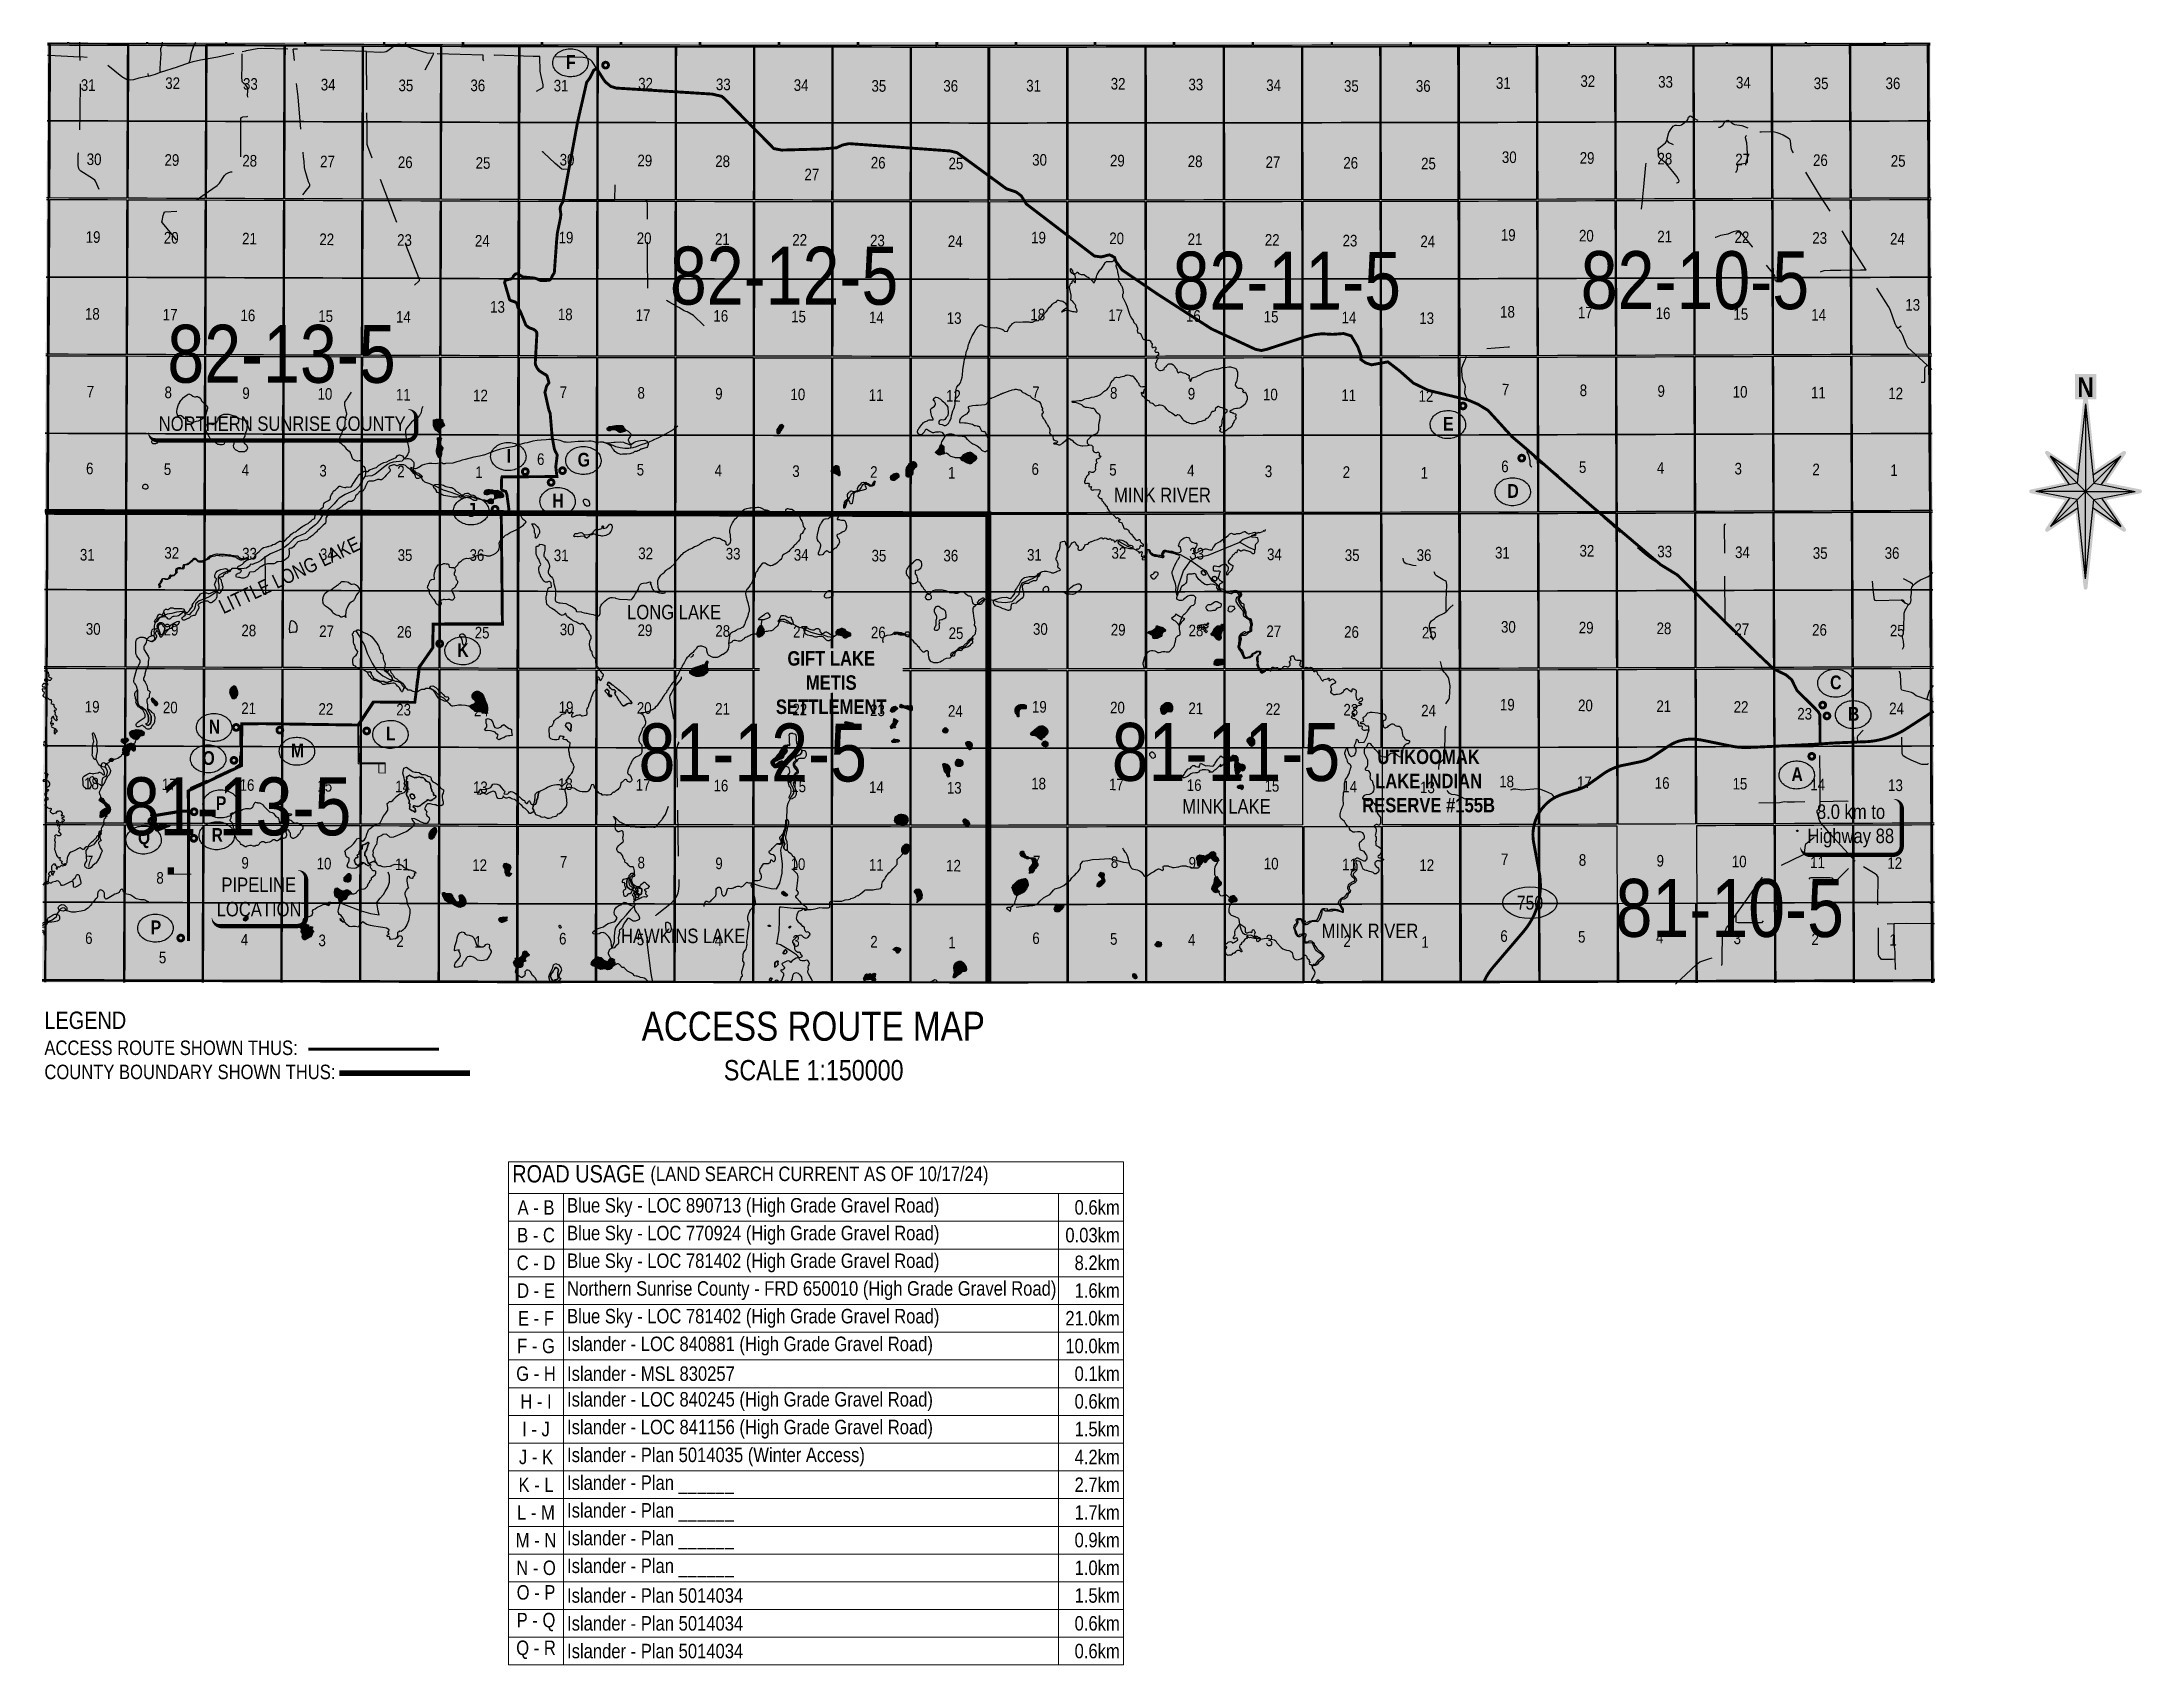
# Model space of a CAD drawing. Extents: x 560272 to 568164, y 6204780 to 6214217.
# Drawn here: x 565234 to 566682, y 6209227 to 6210346 of the extents above; entities that cross this region are included whole.
import ezdxf
from ezdxf.enums import TextEntityAlignment as Align

# ---------------------------------------------------------------- set-up
doc = ezdxf.new("R2010")
doc.units = 0
doc.header["$LTSCALE"] = 5
for name, pattern in [('BORDER', [44.45, 12.7, -6.35, 12.7, -6.35, 0, -6.35]), ('BORDER2', [22.225, 6.35, -3.175, 6.35, -3.175, 0, -3.175]), ('DASHED2', [9.525, 6.35, -3.175]), ('foc-ACCESSROAD', [3.75, 2.5, -1.25]), ('foc-UNSURVEYED', [12.5, 10, -2.5])]:
    doc.linetypes.add(name, pattern=pattern)
doc.layers.get('Defpoints').update_dxf_attribs({"color": 9})
for name, color, linetype in [('ABADATA-DRILL-T', 8, 'Continuous'), ('AS-TOWN-H', 254, 'Continuous'), ('AUX-LABELS', 1, 'Continuous'), ('C-AR', 13, 'foc-ACCESSROAD'), ('CG-NORTH', 7, 'Continuous'), ('CG-NOTES', 7, 'Continuous'), ('D-TXT', 6, 'Continuous'), ('DETAIL-T', 7, 'Continuous'), ('L-USEC', 7, 'foc-UNSURVEYED'), ('P-PROPOSED', 10, 'Continuous'), ('P-PROPOSED-H', 21, 'Continuous'), ('Quarters', 8, 'Continuous'), ('RoadSeg', 57, 'DASHED2'), ('ROUTE-MAP-HWY', 2, 'Continuous'), ('ROUTE-MAP-LABELS', 210, 'Continuous'), ('ROUTE-MAP-ROUTE', 90, 'Continuous'), ('T-WATER', 160, 'Continuous'), ('T-WATER-H', 133, 'Continuous'), ('T-WATER-T', 170, 'Continuous'), ('Townships', 57, 'Continuous')]:
    doc.layers.add(name, color=color, linetype=linetype)
doc.layers.add('AS-BOUNDARY', color=7, linetype='BORDER', lineweight=60, true_color=0xcc33ff)
doc.layers.add('AS-COUNTY', color=7, linetype='BORDER2', lineweight=60, true_color=0xcc33ff)
doc.layers.add('AS-ROUTEMAP', color=35, linetype='Continuous', lineweight=0)
doc.layers.add('ROUTE-MAP-BACKGROUND-H', color=7, linetype='Continuous', true_color=0xf0ebff)
doc.styles.add('0', font='ARIALN.TTF')
doc.styles.add('0.09', font='ARIALN.TTF', dxfattribs={"height": 0.09})
doc.styles.add('120', font='ARIALN.TTF', dxfattribs={"height": 13})
doc.styles.add('80', font='ARIALN.TTF', dxfattribs={"height": 10})
doc.styles.add('80A', font='ARIALN.TTF', dxfattribs={"height": 10})
doc.styles.add('80CG', font='ARIALN.TTF', dxfattribs={"height": 10})
doc.styles.add('BOLD', font='ARIALNB.TTF')
doc.styles.add('TXT', font='ARIALN.TTF', dxfattribs={"height": 0.2})

msp = doc.modelspace()

# ---------------------------------------------------------------- texts
at = {"layer": 'AS-COUNTY', "color": 200, "true_color": 0xcc33ff, "insert": (565399.782, 6210082.77), "char_height": 9.98193, "attachment_point": 5, "style": '80'}
msp.add_mtext('NORTHERN SUNRISE COUNTY', dxfattribs=at)
at = {"layer": 'CG-NOTES', "insert": (565235.868, 6209677.582), "char_height": 9.97832, "width": 456.23093, "attachment_point": 1, "style": '80'}
msp.add_mtext('{\\H1.2x;\\C14;LEGEND\\H0.83333x;\\C256;\\PACCESS ROUTE SHOWN THUS:\\P}COUNTY BOUNDARY SHOWN THUS:', dxfattribs=at)
at = {"layer": 'D-TXT', "attachment_point": 2, "style": 'BOLD'}
for s, insert, char_height, width in [('GIFT LAKE METIS SETTLEMENT', (565778.283, 6209926.013), 9.99523, 98.14322), ('UTIKOOMAK LAKE INDIAN RESERVE #155B', (566190.05, 6209858.193), 9.98639, 98.05645)]:
    msp.add_mtext(s, dxfattribs=dict(at, insert=insert, char_height=char_height, width=width))
at = {"layer": 'DETAIL-T', "color": 3, "insert": (565647.494, 6209677.516), "char_height": 19.99082, "width": 235.83522, "attachment_point": 1, "style": '80CG'}
msp.add_mtext('\\pi0.099954;ACCESS ROUTE MAP\\P\\pi56.736;{\\H0.7x;SCALE 1:150000}', dxfattribs=at)
at = {"layer": 'RoadSeg', "style": '120'}
for s, height, rotation, p in [('32', 7.9769, 359.450362, (565319.146, 6210313.554)), ('33', 7.9769, 359.450362, (565372.746, 6210313.04)), ('32', 7.9769, 359.450362, (565645.154, 6210313.216)), ('33', 7.9769, 359.450362, (565698.754, 6210312.702)), ('32', 7.9769, 359.450362, (565970.896, 6210313.151)), ('31', 7.9769, 359.450362, (566236.456, 6210313.632)), ('32', 7.9769, 359.450362, (566294.69, 6210314.974)), ('33', 7.9769, 359.450362, (566348.289, 6210314.46)), ('34', 7.9769, 359.450362, (566401.908, 6210313.945)), ('35', 7.9769, 359.450362, (566455.501, 6210313.431)), ('36', 7.9769, 359.450362, (566505.046, 6210313.449)), ('31', 7.9769, 359.450362, (565260.913, 6210312.212)), ('34', 7.9769, 359.450362, (565426.365, 6210312.526)), ('35', 7.9769, 359.450362, (565479.958, 6210312.012)), ('36', 7.9769, 359.450362, (565529.503, 6210312.029)), ('31', 7.9769, 359.450362, (565586.921, 6210311.873)), ('34', 7.9769, 359.450362, (565752.373, 6210312.187)), ('35', 7.9769, 359.450362, (565805.966, 6210311.673)), ('36', 7.9769, 359.450362, (565855.511, 6210311.691)), ('31', 7.9769, 359.450362, (565912.662, 6210311.808)), ('33', 7.9769, 359.450362, (566024.495, 6210312.637)), ('34', 7.9769, 359.450362, (566078.115, 6210312.122)), ('35', 7.9769, 359.450362, (566131.707, 6210311.608)), ('36', 7.9769, 359.450362, (566181.253, 6210311.626)), ('30', 7.9769, 359.450362, (565265.014, 6210261.116)), ('29', 7.9769, 359.450362, (565318.65, 6210260.602)), ('28', 7.9769, 359.450362, (565372.265, 6210260.087)), ('27', 7.9769, 359.450362, (565425.886, 6210259.531)), ('26', 7.9769, 359.450362, (565479.501, 6210259.059)), ('25', 7.9769, 359.450362, (565533.098, 6210258.544)), ('30', 7.9769, 359.450362, (565591.022, 6210260.778)), ('29', 7.9769, 359.450362, (565644.658, 6210260.263)), ('28', 7.9769, 359.450362, (565698.273, 6210259.749)), ('26', 7.9769, 359.450362, (565805.508, 6210258.72)), ('25', 7.9769, 359.450362, (565859.106, 6210258.206)), ('30', 7.9769, 359.450362, (565916.763, 6210260.713)), ('29', 7.9769, 359.450362, (565970.399, 6210260.198)), ('28', 7.9769, 359.450362, (566024.014, 6210259.684)), ('27', 7.9769, 359.450362, (566077.635, 6210259.127)), ('26', 7.9769, 359.450362, (566131.25, 6210258.655)), ('25', 7.9769, 359.450362, (566184.847, 6210258.141)), ('30', 7.9769, 359.450362, (566240.557, 6210262.536)), ('29', 7.9769, 359.450362, (566294.193, 6210262.021)), ('28', 7.9769, 359.450362, (566347.808, 6210261.507)), ('27', 7.9769, 359.450362, (566401.429, 6210260.95)), ('26', 7.9769, 359.450362, (566455.044, 6210260.478)), ('25', 7.9769, 359.450362, (566508.641, 6210259.964)), ('27', 7.9769, 359.450362, (565759.774, 6210250.619)), ('19', 7.9769, 359.450362, (565264.297, 6210207.504)), ('20', 7.9769, 359.450362, (565318.148, 6210206.987)), ('21', 7.9769, 359.450362, (565372.146, 6210206.427)), ('22', 7.9769, 359.450362, (565425.386, 6210205.916)), ('23', 7.9769, 359.450362, (565478.986, 6210205.444)), ('24', 7.9769, 359.450362, (565532.605, 6210204.888)), ('19', 7.9769, 359.450362, (565590.305, 6210207.165)), ('20', 7.9769, 359.450362, (565644.155, 6210206.649)), ('82-12-5', 39.8845, 359.957607, (565667.04, 6210164.934)), ('21', 7.9769, 359.450362, (565698.153, 6210206.089)), ('22', 7.9769, 359.450362, (565751.394, 6210205.578)), ('23', 7.9769, 359.450362, (565804.994, 6210205.106)), ('24', 7.9769, 359.450362, (565858.613, 6210204.549)), ('19', 7.9769, 359.450362, (565916.047, 6210207.1)), ('20', 7.9769, 359.450362, (565969.897, 6210206.583)), ('21', 7.9769, 359.450362, (566023.895, 6210206.023)), ('22', 7.9769, 359.450362, (566077.136, 6210205.513)), ('23', 7.9769, 359.450362, (566130.735, 6210205.04)), ('24', 7.9769, 359.450362, (566184.355, 6210204.484)), ('19', 7.9769, 359.450362, (566239.841, 6210208.923)), ('20', 7.9769, 359.450362, (566293.691, 6210208.407)), ('21', 7.9769, 359.450362, (566347.689, 6210207.847)), ('22', 7.9769, 359.450362, (566400.929, 6210207.336)), ('23', 7.9769, 359.450362, (566454.529, 6210206.864)), ('24', 7.9769, 359.450362, (566508.148, 6210206.307)), ('82-11-5', 39.8845, 359.957607, (566013.57, 6210161.458)), ('82-10-5', 39.8845, 359.957607, (566294.901, 6210161.833)), ('18', 7.9769, 359.450362, (565263.789, 6210154.551)), ('17', 7.9769, 359.450362, (565317.41, 6210153.994)), ('16', 7.9769, 359.450362, (565371.025, 6210153.522)), ('13', 7.9769, 359.450362, (565543.119, 6210159.357)), ('18', 7.9769, 359.450362, (565589.797, 6210154.213)), ('17', 7.9769, 359.450362, (565643.418, 6210153.656)), ('18', 7.9769, 359.450362, (565915.539, 6210154.147)), ('17', 7.9769, 359.450362, (565969.16, 6210153.591)), ('18', 7.9769, 359.450362, (566239.333, 6210155.971)), ('17', 7.9769, 359.450362, (566292.953, 6210155.414)), ('16', 7.9769, 359.450362, (566346.568, 6210154.942)), ('15', 7.9769, 359.450362, (566400.166, 6210154.428)), ('14', 7.9769, 359.450362, (566453.802, 6210153.871)), ('13', 7.9769, 359.450362, (566518.662, 6210160.776)), ('82-13-5', 39.8845, 359.957607, (565320.602, 6210111.078)), ('15', 7.9769, 359.450362, (565424.623, 6210153.008)), ('14', 7.9769, 359.450362, (565478.259, 6210152.451)), ('16', 7.9769, 359.450362, (565697.033, 6210153.184)), ('15', 7.9769, 359.450362, (565750.631, 6210152.67)), ('14', 7.9769, 359.450362, (565804.267, 6210152.113)), ('13', 7.9769, 359.450362, (565857.877, 6210151.641)), ('16', 7.9769, 359.450362, (566022.774, 6210153.119)), ('15', 7.9769, 359.450362, (566076.372, 6210152.604)), ('14', 7.9769, 359.450362, (566130.008, 6210152.048)), ('13', 7.9769, 359.450362, (566183.618, 6210151.576)), ('7', 7.977, 359.450362, (565265.027, 6210100.888)), ('8', 7.977, 359.450362, (565318.652, 6210100.405)), ('9', 7.977, 359.450362, (565372.267, 6210099.891)), ('10', 7.9769, 359.450362, (565424.13, 6210099.393)), ('11', 7.9769, 359.450362, (565478.128, 6210098.833)), ('12', 7.9769, 359.450362, (565531.369, 6210098.322)), ('7', 7.977, 359.450362, (565591.035, 6210100.549)), ('8', 7.977, 359.450362, (565644.66, 6210100.067)), ('9', 7.977, 359.450362, (565698.274, 6210099.553)), ('10', 7.9769, 359.450362, (565750.138, 6210099.055)), ('11', 7.9769, 359.450362, (565804.136, 6210098.495)), ('12', 7.9769, 359.450362, (565857.377, 6210097.984)), ('7', 7.977, 359.450362, (565916.776, 6210100.484)), ('8', 7.977, 359.450362, (565970.401, 6210100.002)), ('9', 7.977, 359.450362, (566024.016, 6210099.487)), ('10', 7.9769, 359.450362, (566075.88, 6210098.99)), ('11', 7.9769, 359.450362, (566129.878, 6210098.43)), ('12', 7.9769, 359.450362, (566183.118, 6210097.919)), ('7', 7.977, 359.450362, (566240.57, 6210102.307)), ('8', 7.977, 359.450362, (566294.195, 6210101.825)), ('9', 7.977, 359.450362, (566347.81, 6210101.311)), ('10', 7.9769, 359.450362, (566399.674, 6210100.813)), ('11', 7.9769, 359.450362, (566453.672, 6210100.253)), ('12', 7.9769, 359.450362, (566506.912, 6210099.742)), ('6', 7.977, 359.450362, (565575.434, 6210054.393)), ('6', 7.977, 359.450362, (565264.548, 6210047.967)), ('5', 7.977, 359.450362, (565318.134, 6210047.463)), ('4', 7.977, 359.450362, (565371.851, 6210046.905)), ('3', 7.977, 359.450362, (565425.38, 6210046.424)), ('2', 7.977, 359.450362, (565479.043, 6210045.867)), ('1', 7.977, 359.450362, (565532.807, 6210045.351)), ('5', 7.977, 359.450362, (565644.142, 6210047.124)), ('4', 7.977, 359.450362, (565697.859, 6210046.567)), ('3', 7.977, 359.450362, (565751.388, 6210046.085)), ('2', 7.977, 359.450362, (565805.051, 6210045.529)), ('1', 7.977, 359.450362, (565858.815, 6210045.013)), ('6', 7.977, 359.450362, (565916.297, 6210047.563)), ('5', 7.977, 359.450362, (565969.883, 6210047.059)), ('4', 7.977, 359.450362, (566023.6, 6210046.502)), ('3', 7.977, 359.450362, (566077.129, 6210046.02)), ('2', 7.977, 359.450362, (566130.792, 6210045.463)), ('1', 7.977, 359.450362, (566184.556, 6210044.948)), ('6', 7.977, 359.450362, (566240.091, 6210049.386)), ('5', 7.977, 359.450362, (566293.677, 6210048.882)), ('4', 7.977, 359.450362, (566347.394, 6210048.325)), ('3', 7.977, 359.450362, (566400.923, 6210047.844)), ('2', 7.977, 359.450362, (566454.586, 6210047.287)), ('1', 7.977, 359.450362, (566508.35, 6210046.771)), ('31', 7.9769, 359.450362, (565260.295, 6209988.478)), ('32', 7.9769, 359.450362, (565318.528, 6209989.821)), ('33', 7.9769, 359.450362, (565372.128, 6209989.307)), ('34', 7.9769, 359.450362, (565425.747, 6209988.792)), ('35', 7.9769, 359.450362, (565479.34, 6209988.278)), ('36', 7.9769, 359.450362, (565528.885, 6209988.296)), ('31', 7.9769, 359.450362, (565586.991, 6209988.107)), ('32', 7.9769, 359.450362, (565645.224, 6209989.449)), ('33', 7.9769, 359.450362, (565705.495, 6209989.238)), ('34', 7.9769, 359.450362, (565752.443, 6209988.421)), ('35', 7.9769, 359.450362, (565806.036, 6209987.906)), ('36', 7.9769, 359.450362, (565855.581, 6209987.924)), ('31', 7.9769, 359.450362, (565913.22, 6209988.438)), ('32', 7.9769, 359.450362, (565971.454, 6209989.781)), ('33', 7.9769, 359.450362, (566025.053, 6209989.267)), ('34', 7.9769, 359.450362, (566078.673, 6209988.752)), ('35', 7.9769, 359.450362, (566132.266, 6209988.238)), ('36', 7.9769, 359.450362, (566181.811, 6209988.256)), ('31', 7.9769, 359.450362, (566235.838, 6209989.898)), ('32', 7.9769, 359.450362, (566294.071, 6209991.241)), ('33', 7.9769, 359.450362, (566347.671, 6209990.726)), ('34', 7.9769, 359.450362, (566401.29, 6209990.212)), ('35', 7.9769, 359.450362, (566454.883, 6209989.698)), ('36', 7.9769, 359.450362, (566504.428, 6209989.716)), ('30', 7.9769, 359.450362, (565264.396, 6209937.383)), ('29', 7.9769, 359.450362, (565318.032, 6209936.868)), ('28', 7.9769, 359.450362, (565371.647, 6209936.354)), ('30', 7.9769, 359.450362, (565591.092, 6209937.011)), ('29', 7.9769, 359.450362, (565644.728, 6209936.496)), ('30', 7.9769, 359.450362, (565917.321, 6209937.343)), ('29', 7.9769, 359.450362, (565970.958, 6209936.828)), ('28', 7.9769, 359.450362, (566024.572, 6209936.314)), ('30', 7.9769, 359.450362, (566239.939, 6209938.802)), ('29', 7.9769, 359.450362, (566293.575, 6209938.288)), ('28', 7.9769, 359.450362, (566347.19, 6209937.774)), ('27', 7.9769, 359.450362, (566400.81, 6209937.217)), ('26', 7.9769, 359.450362, (566454.425, 6209936.745)), ('27', 7.9769, 359.450362, (565425.267, 6209935.797)), ('26', 7.9769, 359.450362, (565478.882, 6209935.325)), ('25', 7.9769, 359.450362, (565532.48, 6209934.811)), ('28', 7.9769, 359.450362, (565698.343, 6209935.982)), ('27', 7.9769, 359.450362, (565751.964, 6209935.426)), ('26', 7.9769, 359.450362, (565805.579, 6209934.953)), ('25', 7.9769, 359.450362, (565859.176, 6209934.439)), ('27', 7.9769, 359.450362, (566078.193, 6209935.757)), ('26', 7.9769, 359.450362, (566131.808, 6209935.285)), ('25', 7.9769, 359.450362, (566185.406, 6209934.771)), ('25', 7.9769, 359.450362, (566508.023, 6209936.231)), ('19', 7.9769, 359.450362, (565263.679, 6209883.77)), ('20', 7.9769, 359.450362, (565317.529, 6209883.253)), ('21', 7.9769, 359.450362, (565371.527, 6209882.693)), ('22', 7.9769, 359.450362, (565424.768, 6209882.183)), ('23', 7.9769, 359.450362, (565478.368, 6209881.71)), ('24', 7.9769, 359.450362, (565531.987, 6209881.154)), ('19', 7.9769, 359.450362, (565590.375, 6209883.398)), ('20', 7.9769, 359.450362, (565644.226, 6209882.882)), ('21', 7.9769, 359.450362, (565698.224, 6209882.322)), ('22', 7.9769, 359.450362, (565751.464, 6209881.811)), ('23', 7.9769, 359.450362, (565805.064, 6209881.339)), ('24', 7.9769, 359.450362, (565858.683, 6209880.782)), ('19', 7.9769, 359.450362, (565916.605, 6209883.73)), ('20', 7.9769, 359.450362, (565970.455, 6209883.213)), ('21', 7.9769, 359.450362, (566024.453, 6209882.653)), ('22', 7.9769, 359.450362, (566077.694, 6209882.143)), ('23', 7.9769, 359.450362, (566131.294, 6209881.671)), ('24', 7.9769, 359.450362, (566184.913, 6209881.114)), ('19', 7.9769, 359.450362, (566239.222, 6209885.19)), ('20', 7.9769, 359.450362, (566293.073, 6209884.673)), ('21', 7.9769, 359.450362, (566347.07, 6209884.113)), ('22', 7.9769, 359.450362, (566400.311, 6209883.602)), ('23', 7.9769, 359.450362, (566444.196, 6209878.923)), ('24', 7.9769, 359.450362, (566507.53, 6209882.574)), ('81-12-5', 39.8845, 359.957607, (565645.436, 6209836.308)), ('81-11-5', 39.8845, 359.957607, (565971.665, 6209836.64)), ('18', 7.9769, 359.450362, (565263.171, 6209830.817)), ('81-13-5', 39.8845, 359.957607, (565289.982, 6209799.16)), ('17', 7.9769, 359.450362, (565316.792, 6209830.261)), ('16', 7.9769, 359.450362, (565370.407, 6209829.789)), ('15', 7.9769, 359.450362, (565424.005, 6209829.275)), ('14', 7.9769, 359.450362, (565477.641, 6209828.718)), ('13', 7.9769, 359.450362, (565531.251, 6209828.246)), ('18', 7.9769, 359.450362, (565589.868, 6209830.446)), ('17', 7.9769, 359.450362, (565643.488, 6209829.889)), ('16', 7.9769, 359.450362, (565697.103, 6209829.417)), ('15', 7.9769, 359.450362, (565750.701, 6209828.903)), ('14', 7.9769, 359.450362, (565804.337, 6209828.346)), ('13', 7.9769, 359.450362, (565857.947, 6209827.874)), ('18', 7.9769, 359.450362, (565916.097, 6209830.777)), ('17', 7.9769, 359.450362, (565969.718, 6209830.221)), ('16', 7.9769, 359.450362, (566023.333, 6209829.749)), ('15', 7.9769, 359.450362, (566076.931, 6209829.235)), ('14', 7.9769, 359.450362, (566130.567, 6209828.678)), ('13', 7.9769, 359.450362, (566184.176, 6209828.206)), ('18', 7.9769, 359.450362, (566238.714, 6209832.237)), ('17', 7.9769, 359.450362, (566292.335, 6209831.681)), ('16', 7.9769, 359.450362, (566345.95, 6209831.208)), ('15', 7.9769, 359.450362, (566399.548, 6209830.694)), ('14', 7.9769, 359.450362, (566453.184, 6209830.138)), ('13', 7.9769, 359.450362, (566506.794, 6209829.665)), ('7', 7.977, 359.450362, (565264.409, 6209777.154)), ('7', 7.977, 359.450362, (566239.952, 6209778.574)), ('8', 7.977, 359.450362, (566293.577, 6209778.091)), ('9', 7.977, 359.450362, (566347.192, 6209777.577)), ('10', 7.9769, 359.450362, (566399.055, 6209777.08)), ('8', 7.977, 359.450362, (565313.006, 6209765.749)), ('9', 7.977, 359.450362, (565371.648, 6209776.157)), ('10', 7.9769, 359.450362, (565423.512, 6209775.66)), ('11', 7.9769, 359.450362, (565477.51, 6209775.1)), ('12', 7.9769, 359.450362, (565530.751, 6209774.589)), ('7', 7.977, 359.450362, (565591.105, 6209776.782)), ('8', 7.977, 359.450362, (565644.73, 6209776.3)), ('9', 7.977, 359.450362, (565698.345, 6209775.786)), ('10', 7.9769, 359.450362, (565750.209, 6209775.288)), ('11', 7.9769, 359.450362, (565804.206, 6209774.728)), ('12', 7.9769, 359.450362, (565857.447, 6209774.217)), ('7', 7.977, 359.450362, (565917.335, 6209777.114)), ('8', 7.977, 359.450362, (565970.96, 6209776.632)), ('9', 7.977, 359.450362, (566024.574, 6209776.117)), ('10', 7.9769, 359.450362, (566076.438, 6209775.62)), ('11', 7.9769, 359.450362, (566130.436, 6209775.06)), ('12', 7.9769, 359.450362, (566183.677, 6209774.549)), ('11', 7.9769, 359.450362, (566453.053, 6209776.519)), ('12', 7.9769, 359.450362, (566506.294, 6209776.009)), ('81-10-5', 39.8845, 359.957607, (566318.927, 6209729.114)), ('6', 7.977, 359.450362, (565263.93, 6209724.233)), ('4', 7.977, 359.450362, (565371.233, 6209723.172)), ('3', 7.977, 359.450362, (565424.762, 6209722.69)), ('2', 7.977, 359.450362, (565478.425, 6209722.133)), ('1', 7.977, 359.450362, (565532.189, 6209721.618)), ('6', 7.977, 359.450362, (565590.626, 6209723.862)), ('5', 7.977, 359.450362, (565644.212, 6209723.358)), ('4', 7.977, 359.450362, (565697.929, 6209722.8)), ('3', 7.977, 359.450362, (565751.458, 6209722.319)), ('2', 7.977, 359.450362, (565805.121, 6209721.762)), ('1', 7.977, 359.450362, (565858.885, 6209721.246)), ('6', 7.977, 359.450362, (565916.856, 6209724.193)), ('5', 7.977, 359.450362, (565970.442, 6209723.689)), ('4', 7.977, 359.450362, (566024.159, 6209723.132)), ('3', 7.977, 359.450362, (566077.688, 6209722.65)), ('2', 7.977, 359.450362, (566131.35, 6209722.093)), ('1', 7.977, 359.450362, (566185.115, 6209721.578)), ('6', 7.977, 359.450362, (566239.473, 6209725.653)), ('5', 7.977, 359.450362, (566293.059, 6209725.149)), ('4', 7.977, 359.450362, (566346.776, 6209724.592)), ('3', 7.977, 359.450362, (566400.305, 6209724.11)), ('2', 7.977, 359.450362, (566453.968, 6209723.553)), ('1', 7.977, 359.450362, (566507.732, 6209723.037)), ('5', 7.977, 359.450362, (565314.751, 6209710.905))]:
    msp.add_text(s, height=height, rotation=rotation, dxfattribs=at).set_placement(p)
at = {"layer": 'T-WATER-T', "attachment_point": 2, "style": 'TXT'}
for s, insert, char_height, width in [('MINK RIVER', (566006.606, 6210038.651), 9.9864, 66.73037), ('LONG LAKE', (565669.973, 6209957.92), 9.9864, 64.85707), ('MINK LAKE', (566050.718, 6209823.993), 9.9864, 61.02872), ('HAWKINS LAKE', (565676.201, 6209734.741), 9.98639, 85.81078), ('MINK RIVER', (566149.624, 6209738.191), 9.9864, 66.73037)]:
    msp.add_mtext(s, dxfattribs=dict(at, insert=insert, char_height=char_height, width=width))
at = {"layer": 'T-WATER-T', "insert": (565402.666, 6209982.967), "char_height": 9.98639, "width": 99.85357, "attachment_point": 2, "rotation": 25.284544, "style": 'TXT'}
msp.add_mtext('LITTLE LONG LAKE', dxfattribs=at)

# ---------------------------------------------------------------- blocks, each defined once
blk = doc.blocks.new('*U454')
h = blk.add_hatch(color=255)
edge = h.paths.add_edge_path()
edge.add_line((-29, -20), (29, -20))
edge.add_arc((29, -14), 6, 270, 360)
edge.add_line((35, -14), (35, 12.5))
edge.add_arc((29, 12.5), 6, 0, 90)
edge.add_line((29, 18.5), (-29, 18.5))
edge.add_arc((-29, 12.5), 6, 90, 180)
edge.add_line((-35, 12.5), (-35, -14))
edge.add_arc((-29, -14), 6, 180, 270)
at = {"color": 210, "flags": 128}
for points in [[(48.9, 62.1, 0, 7.5, 0), (0, 0, 0, 0, 0)], [(-21.4, 53.7, 0, 7.5, 0), (0, 0, 0, 0, 0)]]:
    blk.add_lwpolyline(points, format="xyseb", dxfattribs=at)
blk.add_lwpolyline([(-29, -20, 3, 3, 0), (29, -20, 3, 3, 0.414214), (35, -14, 3, 3, 0), (35, 12.5, 3, 0, 0.414214), (29, 18.5, 0, 0, 0), (-29, 18.5, 0, 0, 0.414214), (-35, 12.5, 0, 0, 0), (-35, -14, 0, 3, 0.414214)], format="xyseb", close=True, dxfattribs=at)
at = {"color": 210, "style": '80'}
blk.add_attdef('ENTER_TEXT_001', (-36, -5), '', height=10, dxfattribs=at)
blk = doc.blocks.new('NORTH')
h = blk.add_hatch(color=141)
h.dxf.hatch_style = 1
edge = h.paths.add_edge_path()
edge.add_line((-2.5, 97.8), (-11.3, 97.8))
edge.add_line((-11.3, 97.8), (-11.3, 124.5))
edge.add_line((-11.3, 124.5), (11.4, 124.5))
edge.add_line((11.4, 124.5), (11.4, 97.8))
edge.add_line((11.4, 97.8), (2.5, 97.8))
edge.add_line((2.5, 97.8), (10.4, 22.8))
edge.add_line((10.4, 22.8), (39.9, 42.7))
edge.add_arc((41, 41), 2, -34, 124, ccw=False)
edge.add_line((42.7, 39.9), (22, 9.2))
edge.add_line((22, 9.2), (58.3, 2))
edge.add_arc((57.9, 0), 2, -78.6499, 78.6499, ccw=False)
edge.add_line((58.3, -2), (22, -9.2))
edge.add_line((22, -9.2), (42.7, -39.9))
edge.add_arc((41, -41), 2, -124, 34, ccw=False)
edge.add_line((39.9, -42.7), (10.4, -22.8))
edge.add_line((10.4, -22.8), (2, -102.6))
edge.add_arc((0, -102.4), 2, 186, 354, ccw=False)
edge.add_line((-2, -102.6), (-10.4, -22.8))
edge.add_line((-10.4, -22.8), (-39.9, -42.7))
edge.add_arc((-41, -41), 2, 146, 304, ccw=False)
edge.add_line((-42.7, -39.9), (-22, -9.2))
edge.add_line((-22, -9.2), (-58.3, -2))
edge.add_arc((-57.9, 0), 2, 101.3501, 258.6499, ccw=False)
edge.add_line((-58.3, 2), (-22, 9.2))
edge.add_line((-22, 9.2), (-42.7, 39.9))
edge.add_arc((-41, 41), 2, 56, 214, ccw=False)
edge.add_line((-39.9, 42.7), (-10.4, 22.8))
edge.add_line((-10.4, 22.8), (-2.5, 97.8))
at = {"linetype": 'Continuous'}
for points in [[(0, 92.8), (-8.8, 8.8), (0, 0)], [(-37.3, 37.3), (-17, 7.2), (-8.8, 8.8)], [(37.3, 37.3), (7.9, 17.5), (8.8, 8.8)], [(0, 0), (-52.8, 0), (-8.8, -8.8)], [(8.8, 8.8), (0, 0), (52.8, 0)], [(8.8, -8.8), (0, 0), (0, -92.8)], [(-7.9, -17.5), (-8.8, -8.8), (-37.3, -37.3)], [(17, -7.2), (8.8, -8.8), (37.3, -37.3)]]:
    blk.add_hatch(color=14, dxfattribs=at).paths.add_polyline_path(points)
at = {"color": 14, "linetype": 'Continuous'}
for p, q in [((0, 92.8), (-8.8, 8.8)), ((0, 92.8), (0, 0)), ((0, 92.8), (8.8, 8.8)), ((0, 0), (-37.3, 37.3)), ((-17, 7.2), (-37.3, 37.3)), ((-7.9, 17.5), (-37.3, 37.3)), ((0, 0), (37.3, 37.3)), ((7.9, 17.5), (37.3, 37.3)), ((17, 7.2), (37.3, 37.3)), ((-8.8, 8.8), (-52.8, 0)), ((0, 0), (-52.8, 0)), ((0, 0), (-37.3, -37.3)), ((0, 0), (37.3, -37.3)), ((0, -92.8), (0, 0)), ((0, 0), (52.8, 0)), ((8.8, 8.8), (52.8, 0)), ((-8.8, -8.8), (-52.8, 0)), ((-17, -7.2), (-37.3, -37.3)), ((-7.9, -17.5), (-37.3, -37.3)), ((0, -92.8), (-8.8, -8.8)), ((0, -92.8), (8.8, -8.8)), ((7.9, -17.5), (37.3, -37.3)), ((8.8, -8.8), (52.8, 0)), ((16.9, -7), (17, -7.2)), ((17, -7.2), (37.3, -37.3))]:
    blk.add_line(p, q, dxfattribs=at)
at = {"color": 14, "style": 'BOLD'}
blk.add_text('N', height=21.1, dxfattribs=at).set_placement((0, 110.6), align=Align.MIDDLE_CENTER)
blk = doc.blocks.new('hwy_sec')
h = blk.add_hatch(color=255)
edge = h.paths.add_edge_path()
edge.add_ellipse((-0.7, -0.8), major_axis=(18.8, 0), ratio=0.584608, start_angle=0, end_angle=360)
at = {"color": 3}
blk.add_ellipse((-0.7, -0.8), major_axis=(18.8, 0), ratio=0.584608, dxfattribs=at)
at = {"color": 240, "style": '80A'}
blk.add_attdef('SEC', text='', height=9.5, dxfattribs=at).set_placement((-0.7, -0.8), align=Align.MIDDLE_CENTER)
blk = doc.blocks.new('AA')
at = {"const_width": 4}
blk.add_lwpolyline([(-1, 0, 1), (1, 0, 1)], format="xyb", close=True, dxfattribs=at)
blk.add_circle((0, 0), 2)
blk = doc.blocks.new('Route_Letters')
h = blk.add_hatch(color=255)
h.dxf.hatch_style = 1
edge = h.paths.add_edge_path()
edge.add_ellipse((-0.1, 0.5), major_axis=(-12, 0), ratio=0.789318, start_angle=0, end_angle=360)
at = {"color": 5}
blk.add_open_spline([(-12.3, 0.5), (-12.3, -0.3), (-12.2, -1), (-11.7, -2.8), (-11.1, -3.9), (-9.6, -5.8), (-8.5, -6.7), (-6.2, -8), (-4.9, -8.5), (-2.1, -9.2), (-0.7, -9.3), (2.2, -9.1), (3.6, -8.8), (6.3, -7.9), (7.5, -7.2), (9.5, -5.6), (10.4, -4.6), (11.6, -2.5), (12, -1.4), (12.2, 0.9), (12, 2.1), (11.2, 4.3), (10.5, 5.4), (8.8, 7.2), (7.7, 8), (5.3, 9.2), (3.9, 9.7), (1.1, 10.2), (-0.4, 10.2), (-3.2, 9.9), (-4.6, 9.6), (-7.2, 8.5), (-8.3, 7.7), (-10.2, 6), (-11, 5), (-12, 2.9), (-12.3, 1.7), (-12.3, 0.5), (-12.3, 0.5), (-12.3, 0.5)], degree=3, knots=[0, 0, 0, 0, 0.219529, 0.219529, 0.575727, 0.575727, 0.931924, 0.931924, 1.288121, 1.288121, 1.644318, 1.644318, 2.000515, 2.000515, 2.356712, 2.356712, 2.712909, 2.712909, 3.069107, 3.069107, 3.425304, 3.425304, 3.781501, 3.781501, 4.137698, 4.137698, 4.493895, 4.493895, 4.850092, 4.850092, 5.20629, 5.20629, 5.562487, 5.562487, 5.918684, 5.918684, 6.274881, 6.274881, 6.283185, 6.283185, 6.283185, 6.283185], dxfattribs=at)
at = {"color": 14, "style": 'BOLD'}
blk.add_attdef('A', text='', height=9.5, dxfattribs=at).set_placement((0.2, 1), align=Align.MIDDLE)
blk = doc.blocks.new('*T455')
at = {"layer": 'Defpoints', "color": 8, "linetype": 'ByBlock', "lineweight": 0, "transparency": 16777216}
for p, q in [((0, 0), (423.8, 0)), ((0, 0), (0, -346.8)), ((423.8, 0), (423.8, -346.8)), ((0, -21.9), (423.8, -21.9)), ((37.8, -21.9), (37.8, -346.8)), ((379.1, -21.9), (379.1, -346.8)), ((0, -41), (423.8, -41)), ((0, -60.2), (423.8, -60.2)), ((0, -79.3), (423.8, -79.3)), ((0, -98.4), (423.8, -98.4)), ((0, -117.4), (423.8, -117.4)), ((0, -136.6), (423.8, -136.6)), ((0, -155.7), (423.8, -155.7)), ((0, -174.8), (423.8, -174.8)), ((0, -193.9), (423.8, -193.9)), ((0, -213), (423.8, -213)), ((0, -232.1), (423.8, -232.1)), ((0, -251.3), (423.8, -251.3)), ((0, -270.4), (423.8, -270.4)), ((0, -289.5), (423.8, -289.5)), ((0, -308.6), (423.8, -308.6)), ((0, -327.7), (423.8, -327.7)), ((0, -346.8), (423.8, -346.8))]:
    blk.add_line(p, q, dxfattribs=at)
at = {"layer": 'CG-NOTES', "color": 154, "transparency": 16777216, "insert": (2.5, -2.3), "char_height": 11.974, "width": 418.767, "attachment_point": 1, "style": 'BOLD'}
blk.add_mtext('\\A1;{\\fArial Narrow|b0|i0|c0|p34;\\C14;ROAD USAGE\\fArial Narrow|b1|i0|c0|p34;\\H0.99999x; \\fArial Narrow|b0|i0|c0|p34;\\H0.83333x;\\C256;(LAND SEARCH CURRENT AS OF 10/17/24)}', dxfattribs=at)
at = {"layer": 'CG-NOTES', "transparency": 16777216}
for s, insert, char_height, width, attachment_point, style in [('A - B', (18.9, -31.5), 9.98, 32.799, 5, '0'), ('Blue Sky - LOC 890713 (High Grade Gravel Road)', (40.3, -31.5), 9.978, 336.343, 4, '0'), ('0.6km', (421.3, -31.5), 9.98, 39.646, 6, '0'), ('B - C', (18.9, -50.6), 9.98, 32.799, 5, '0'), ('Blue Sky - LOC 770924 (High Grade Gravel Road)', (40.3, -50.6), 9.978, 336.343, 4, '0'), ('0.03km', (421.3, -50.6), 9.98, 39.646, 6, '0'), ('C - D', (18.9, -69.7), 9.98, 32.799, 5, '0'), ('Blue Sky - LOC 781402 (High Grade Gravel Road) ', (40.3, -69.7), 9.978, 336.343, 4, '0'), ('8.2km', (421.3, -69.7), 9.98, 39.646, 6, '0'), ('D - E', (18.9, -88.8), 9.98, 32.799, 5, '0'), ('Northern Sunrise County - FRD 650010 (High Grade Gravel Road)', (40.3, -88.8), 9.978, 336.343, 4, '0'), ('1.6km', (421.3, -88.8), 9.98, 39.646, 6, '0'), ('Blue Sky - LOC 781402 (High Grade Gravel Road) ', (40.3, -107.9), 9.978, 336.343, 4, '0'), ('E - F', (18.9, -107.9), 9.98, 32.799, 5, '0'), ('21.0km', (421.3, -107.9), 9.98, 39.646, 6, '0'), ('F - G', (18.9, -127), 9.98, 32.799, 5, '0'), ('Islander - LOC 840881 (High Grade Gravel Road)', (40.3, -127), 9.978, 336.343, 4, '0'), ('10.0km', (421.3, -127), 9.98, 39.646, 6, '0'), ('G - H', (18.9, -146.1), 9.98, 32.799, 5, '0'), ('Islander - MSL 830257', (40.3, -146.1), 9.978, 336.343, 4, '0'), ('0.1km', (421.3, -146.1), 9.98, 39.646, 6, '0'), ('Islander - LOC 840245 (High Grade Gravel Road)', (40.3, -165.2), 9.978, 336.343, 4, '0'), ('H - I', (18.9, -165.2), 9.98, 32.799, 5, '0'), ('0.6km', (421.3, -165.2), 9.98, 39.646, 6, '0'), ('I - J', (18.9, -184.3), 9.98, 32.799, 5, '0'), ('Islander - LOC 841156 (High Grade Gravel Road)', (40.3, -184.3), 9.978, 336.343, 4, '0'), ('1.5km', (421.3, -184.3), 9.98, 39.646, 6, '0'), ('J - K', (18.9, -203.5), 9.98, 32.799, 5, '0'), ('{\\C7;Islander - Plan 5014035 (Winter Access)}', (40.3, -203.5), 9.982, 336.343, 4, '0.09'), ('4.2km', (421.3, -203.5), 9.98, 39.646, 6, '0'), ('Islander - Plan ______', (40.3, -222.6), 9.982, 336.343, 4, '0.09'), ('2.7km', (421.3, -222.6), 9.98, 39.646, 6, '0'), ('K - L', (18.9, -222.6), 9.98, 32.799, 5, '0'), ('L - M', (18.9, -241.7), 9.98, 32.799, 5, '0'), ('Islander - Plan ______', (40.3, -241.7), 9.982, 336.343, 4, '0.09'), ('1.7km', (421.3, -241.7), 9.98, 39.646, 6, '0'), ('M - N', (18.9, -260.8), 9.98, 32.799, 5, '0'), ('Islander - Plan ______', (40.3, -260.8), 9.982, 336.343, 4, '0.09'), ('0.9km', (421.3, -260.8), 9.98, 39.646, 6, '0'), ('N - O', (18.9, -279.9), 9.98, 32.799, 5, '0'), ('Islander - Plan ______', (40.3, -279.9), 9.982, 336.343, 4, '0.09'), ('1.0km', (421.3, -279.9), 9.98, 39.646, 6, '0'), ('O - P', (18.9, -291.8), 9.98, 32.799, 2, '0'), ('Islander - {\\A1;Plan 5014034}', (40.3, -299), 9.982, 336.343, 4, '0.09'), ('1.5km', (421.3, -299), 9.98, 39.646, 6, '0'), ('P - Q', (18.9, -310.9), 9.98, 32.799, 2, '0'), ('Islander - {\\A1;Plan 5014034}', (40.3, -318.2), 9.982, 336.343, 4, '0.09'), ('0.6km', (421.3, -318.2), 9.98, 39.646, 6, '0'), ('Q - R', (18.9, -330), 9.98, 32.799, 2, '0'), ('Islander - {\\A1;Plan 5014034}', (40.3, -337.3), 9.982, 336.343, 4, '0.09'), ('0.6km', (421.3, -337.3), 9.98, 39.646, 6, '0')]:
    blk.add_mtext(s, dxfattribs=dict(at, insert=insert, char_height=char_height, width=width, attachment_point=attachment_point, style=style))
blk = doc.blocks.new('*U453')
h = blk.add_hatch(color=255)
edge = h.paths.add_edge_path()
edge.add_line((-26.5, -20), (26.5, -20))
edge.add_arc((26.5, -14), 6, 270, 360)
edge.add_line((32.5, -14), (32.5, 12.5))
edge.add_arc((26.5, 12.5), 6, 0, 90)
edge.add_line((26.5, 18.5), (-26.5, 18.5))
edge.add_arc((-26.5, 12.5), 6, 90, 180)
edge.add_line((-32.5, 12.5), (-32.5, -14))
edge.add_arc((-26.5, -14), 6, 180, 270)
at = {"color": 14, "flags": 128}
blk.add_lwpolyline([(-26.5, -20, 3, 3, 0), (26.5, -20, 3, 3, 0.414214), (32.5, -14, 3, 3, 0), (32.5, 12.5, 3, 0, 0.414214), (26.5, 18.5, 0, 0, 0), (-26.5, 18.5, 0, 0, 0.414214), (-32.5, 12.5, 0, 0, 0), (-32.5, -14, 0, 3, 0.414214)], format="xyseb", close=True, dxfattribs=at)
at = {"color": 14, "style": '80'}
blk.add_attdef('ENTER_TEXT_001', (-26.8, -4.9), '', height=10, dxfattribs=at)

# ---------------------------------------------------------------- hatches: boundary and pattern name
at = {"layer": 'AS-COUNTY'}
h = msp.add_hatch(color=255, dxfattribs=at)
edge = h.paths.add_edge_path()
edge.add_line((565313.439, 6210071.291), (565486.126, 6210071.291))
edge.add_arc((565486.126, 6210077.28), 5.989, 270, 360)
edge.add_line((565492.115, 6210077.28), (565492.115, 6210086.763))
edge.add_arc((565486.126, 6210086.763), 5.989, 0, 90)
edge.add_line((565486.126, 6210092.752), (565313.439, 6210092.752))
edge.add_arc((565313.439, 6210086.763), 5.989, 90, 180)
edge.add_line((565307.45, 6210086.763), (565307.45, 6210077.28))
edge.add_arc((565313.439, 6210077.28), 5.989, 180, 270)
at = {"layer": 'AS-TOWN-H'}
h = msp.add_hatch(color=256, dxfattribs=at)
h.dxf.hatch_style = 1
h.paths.add_polyline_path([(565886.544, 6210020.352), (565236.202, 6210021.981), (565234.412, 6209697.744), (565886.527, 6209697.561)])
h = msp.add_hatch(color=256, dxfattribs=at)
h.dxf.hatch_style = 1
h.paths.add_polyline_path([(566103.695, 6209933.329), (566183.956, 6209933.478), (566184.043, 6209859.907), (566172.658, 6209859.886), (566173.379, 6209861.006), (566174.156, 6209861.69), (566175.061, 6209862.105), (566175.993, 6209862.188), (566176.262, 6209862.316), (566176.986, 6209863.699), (566176.632, 6209864.37), (566175.773, 6209864.619), (566173.695, 6209865.522), (566173.403, 6209865.926), (566172.989, 6209866.864), (566172.369, 6209867.508), (566171.844, 6209869.678), (566171.514, 6209871.612), (566170.686, 6209873.556), (566169.834, 6209874.236), (566168.54, 6209874.36), (566167.679, 6209874.509), (566166.004, 6209875.637), (566164.679, 6209875.861), (566163.706, 6209875.414), (566163.066, 6209874.927), (566162.016, 6209873.883), (566161.61, 6209873.524), (566160.841, 6209873.273), (566159.941, 6209873.156), (566159.512, 6209873.297), (566158.989, 6209873.805), (566158.705, 6209874.609), (566158.473, 6209876.441), (566158.522, 6209877.272), (566158.664, 6209877.768), (566159.371, 6209878.253), (566160.379, 6209878.833), (566160.621, 6209879.327), (566160.554, 6209881.09), (566160.459, 6209881.358), (566159.773, 6209882.036), (566159.255, 6209882.743), (566158.157, 6209883.062), (566156.968, 6209883.135), (566155.08, 6209883.485), (566151.132, 6209883.891), (566149.902, 6209883.914), (566148.265, 6209883.478), (566147.828, 6209883.221), (566147.522, 6209882.861), (566147.243, 6209882.134), (566146.058, 6209880.96), (566145.216, 6209880.41), (566145.036, 6209879.649), (566145.215, 6209878.548), (566145.235, 6209877.817), (566144.997, 6209877.555), (566143.425, 6209877.019), (566143.053, 6209876.66), (566143.209, 6209876.159), (566143.67, 6209875.917), (566145.266, 6209875.888), (566145.694, 6209875.68), (566146.737, 6209874.597), (566147.531, 6209874.383), (566148.527, 6209874.298), (566148.915, 6209873.693), (566148.919, 6209872.13), (566148.914, 6209871.864), (566149.173, 6209871.494), (566148.523, 6209870.509), (566148.414, 6209869.979), (566148.099, 6209869.12), (566147.599, 6209867.268), (566146.765, 6209865.322), (566146.458, 6209864.895), (566146.14, 6209863.904), (566145.398, 6209863.286), (566144.964, 6209863.194), (566142.104, 6209863.148), (566141.55, 6209863.723), (566141.398, 6209864.49), (566141.14, 6209864.927), (566140.779, 6209865.167), (566140.481, 6209865.239), (566140.345, 6209865.075), (566140.123, 6209863.849), (566139.874, 6209863.023), (566139.629, 6209862.329), (566138.905, 6209860.913), (566138.898, 6209860.547), (566139.118, 6209859.845), (566103.785, 6209859.759)])
at = {"layer": 'P-PROPOSED-H'}
h = msp.add_hatch(color=256, dxfattribs=at)
h.dxf.hatch_style = 1
h.paths.add_polyline_path([(565325.214, 6209772.66), (565325.214, 6209776.985), (565320.888, 6209776.984), (565320.89, 6209772.66)])
h = msp.add_hatch(color=256, dxfattribs=at)
h.dxf.hatch_style = 1
h.paths.add_polyline_path([(565320.89, 6209771.994), (565325.21, 6209771.994), (565337.504, 6209771.848), (565337.092, 6209771.912), (565337.079, 6209772.577), (565325.214, 6209772.66), (565320.89, 6209772.66)])
at = {"layer": 'ROUTE-MAP-BACKGROUND-H'}
h = msp.add_hatch(color=256, dxfattribs=at)
h.dxf.hatch_style = 1
h.paths.add_polyline_path([(565237.99, 6210345.866), (566535.85, 6210345.729), (566539.103, 6209697.377), (565234.412, 6209697.744)])
at = {"layer": 'T-WATER-H'}
h = msp.add_hatch(color=256, dxfattribs=at)
h.dxf.hatch_style = 1
h.paths.add_polyline_path([(566081.261, 6210275.564), (566080.461, 6210275.446), (566080.193, 6210275.318), (566078.527, 6210275.116), (566077.595, 6210275.067), (566077.297, 6210275.138), (566076.573, 6210275.518), (566076.109, 6210275.626), (566075.81, 6210275.631), (566075.778, 6210275.616), (566075.676, 6210275.567), (566075.2, 6210274.978), (566074.931, 6210274.817), (566074.266, 6210274.829), (566073.537, 6210274.975), (566072.507, 6210274.994), (566072.011, 6210275.136), (566071.386, 6210275.48), (566071.127, 6210275.884), (566070.976, 6210276.685), (566070.847, 6210276.887), (566070.384, 6210277.028), (566069.653, 6210277.042), (566069.027, 6210277.319), (566068.768, 6210277.723), (566068.474, 6210278.028), (566068.046, 6210278.235), (566067.788, 6210278.639), (566067.167, 6210279.248), (566066.705, 6210279.423), (566066.378, 6210279.728), (566066.356, 6210280.294), (566066.261, 6210280.595), (566066.031, 6210280.699), (566065.034, 6210280.717), (566064.605, 6210280.925), (566064.119, 6210281.565), (566063.994, 6210282.033), (566064.071, 6210282.564), (566064.114, 6210283.128), (566064.357, 6210283.655), (566064.499, 6210284.151), (566064.752, 6210285.244), (566064.834, 6210286.073), (566064.845, 6210286.672), (566064.659, 6210287.406), (566064.041, 6210288.149), (566063.946, 6210288.417), (566063.875, 6210289.914), (566063.781, 6210290.223), (566063.499, 6210291.151), (566063.126, 6210292.588), (566063.133, 6210292.953), (566063.482, 6210293.844), (566063.458, 6210294.344), (566063.106, 6210295.081), (566062.747, 6210295.454), (566062.489, 6210295.891), (566062.461, 6210296.157), (566062.742, 6210296.95), (566063.152, 6210297.541), (566063.061, 6210298.041), (566062.814, 6210299.076), (566063.226, 6210299.767), (566063.372, 6210300.462), (566063.545, 6210300.825), (566063.687, 6210301.321), (566063.856, 6210301.484), (566064.464, 6210301.971), (566065.1, 6210302.225), (566065.667, 6210302.315), (566066.069, 6210302.473), (566066.277, 6210302.935), (566066.583, 6210303.328), (566066.759, 6210303.824), (566066.895, 6210303.987), (566067.106, 6210304.648), (566067.122, 6210305.512), (566066.582, 6210306.852), (566066.521, 6210307.119), (566066.101, 6210307.792), (566065.721, 6210308.796), (566065.66, 6210309.097), (566065.336, 6210309.568), (566064.409, 6210309.785), (566064.049, 6210310.057), (566063.561, 6210310.665), (566062.876, 6210311.375), (566062.252, 6210311.753), (566061.988, 6210311.891), (566061.588, 6210311.798), (566061.216, 6210311.473), (566060.043, 6210310.962), (566059.679, 6210311.069), (566059.352, 6210311.374), (566059.093, 6210311.711), (566059.112, 6210312.742), (566059.477, 6210312.735), (566060.237, 6210312.455), (566060.4, 6210312.319), (566060.898, 6210312.243), (566061.498, 6210312.332), (566062.609, 6210313.109), (566063.158, 6210314.03), (566063.338, 6210314.758), (566063.313, 6210315.224), (566063.252, 6210315.491), (566062.962, 6210315.995), (566062.899, 6210316.196), (566062.641, 6210316.632), (566062.713, 6210316.897), (566062.775, 6210316.984), (566063.259, 6210317.652), (566063.57, 6210318.311), (566063.412, 6210318.779), (566063.484, 6210319.044), (566063.998, 6210319.865), (566064.068, 6210320.064), (566064.111, 6210320.595), (566063.888, 6210321.131), (566063.597, 6210321.535), (566063.008, 6210322.045), (566062.478, 6210322.154), (566062.313, 6210322.257), (566062.252, 6210322.524), (566062.264, 6210323.155), (566062.506, 6210323.683), (566062.62, 6210324.445), (566062.405, 6210325.38), (566062.182, 6210325.949), (566061.84, 6210327.219), (566061.785, 6210327.852), (566061.891, 6210328.182), (566062.026, 6210328.279), (566063.287, 6210328.156), (566063.888, 6210328.278), (566064.29, 6210328.47), (566064.723, 6210328.496), (566065.416, 6210328.25), (566065.886, 6210328.474), (566066.385, 6210328.465), (566066.812, 6210328.224), (566067.275, 6210328.083), (566067.737, 6210327.908), (566068.036, 6210327.902), (566068.607, 6210328.191), (566069.108, 6210328.315), (566070.003, 6210328.165), (566070.2, 6210328.062), (566070.655, 6210327.488), (566070.875, 6210326.819), (566071.069, 6210326.517), (566071.233, 6210326.381), (566071.395, 6210326.145), (566071.788, 6210325.838), (566072.217, 6210325.698), (566073.048, 6210325.649), (566073.349, 6210325.776), (566073.851, 6210325.933), (566074.387, 6210326.189), (566074.587, 6210326.219), (566074.856, 6210326.347), (566075.298, 6210326.904), (566075.712, 6210327.053), (566076.001, 6210327.157), (566076.567, 6210327.213), (566077.997, 6210327.22), (566079.125, 6210327.132), (566079.919, 6210326.918), (566080.115, 6210326.715), (566080.608, 6210326.407), (566081.104, 6210326.265), (566082.06, 6210325.815), (566083.19, 6210325.827), (566083.487, 6210325.689), (566083.617, 6210325.52), (566083.74, 6210325.019), (566083.635, 6210324.722), (566083.263, 6210324.363), (566083.129, 6210324.332), (566082.633, 6210324.441), (566082.1, 6210324.418), (566081.327, 6210323.967), (566081.053, 6210323.54), (566081.013, 6210323.141), (566081.109, 6210322.94), (566081.567, 6210322.566), (566082.082, 6210321.626), (566082.311, 6210321.455), (566082.51, 6210321.385), (566082.809, 6210321.38), (566084.316, 6210322.017), (566084.787, 6210322.307), (566085.158, 6210322.599), (566085.232, 6210322.964), (566085.496, 6210322.859), (566085.523, 6210322.526), (566085.38, 6210321.997), (566085.41, 6210321.83), (566085.606, 6210321.66), (566086.334, 6210321.481), (566086.835, 6210321.571), (566087.476, 6210322.091), (566088.41, 6210322.273), (566088.912, 6210322.43), (566089.778, 6210322.514), (566091.14, 6210322.489), (566091.304, 6210322.386), (566091.432, 6210322.118), (566091.359, 6210321.754), (566091.015, 6210321.095), (566091.108, 6210320.761), (566091.271, 6210320.592), (566092.288, 6210319.875), (566092.418, 6210319.706), (566092.447, 6210319.44), (566092.372, 6210318.976), (566092.014, 6210317.619), (566091.971, 6210317.088), (566091.991, 6210317.017), (566092.221, 6210316.219), (566092.544, 6210315.748), (566092.735, 6210315.245), (566092.887, 6210314.511), (566092.975, 6210313.878), (566093.164, 6210313.309), (566093.848, 6210312.565), (566094.112, 6210312.427), (566094.245, 6210312.425), (566094.513, 6210312.553), (566095.014, 6210312.677), (566095.535, 6210312.663), (566095.776, 6210312.53), (566096.237, 6210312.288), (566096.466, 6210312.118), (566096.928, 6210311.91), (566097.32, 6210311.537), (566097.472, 6210310.77), (566097.492, 6210310.038), (566097.461, 6210308.376), (566097.388, 6210308.045), (566096.866, 6210306.792), (566095.603, 6210305.02), (566095.368, 6210304.858), (566095.101, 6210304.796), (566094.227, 6210304.314), (566093.79, 6210304.056), (566093.289, 6210303.932), (566092.925, 6210304.005), (566092.335, 6210304.448), (566091.772, 6210304.559), (566091.107, 6210304.571), (566089.886, 6210305.059), (566089.595, 6210305.182), (566088.801, 6210305.71), (566088.041, 6210305.924), (566086.846, 6210306.046), (566086.12, 6210306.358), (566085.891, 6210306.529), (566085.098, 6210306.776), (566084.267, 6210306.792), (566083.73, 6210306.502), (566083.019, 6210305.817), (566082.349, 6210305.564), (566081.382, 6210305.415), (566080.782, 6210305.293), (566080.415, 6210305.267), (566079.947, 6210305.076), (566080.104, 6210304.608), (566080.096, 6210304.176), (566079.986, 6210303.613), (566080.081, 6210303.345), (566080.536, 6210302.805), (566080.759, 6210302.302), (566081.018, 6210301.898), (566081.445, 6210301.624), (566081.907, 6210301.416), (566082.165, 6210301.013), (566082.395, 6210300.842), (566082.524, 6210300.673), (566082.564, 6210299.243), (566082.723, 6210298.841), (566083.95, 6210298.653), (566084.447, 6210298.577), (566085.444, 6210298.558), (566085.643, 6210298.555), (566086.278, 6210298.709), (566086.774, 6210298.6), (566087.567, 6210298.32), (566088.586, 6210297.702), (566088.781, 6210297.433), (566089.951, 6210295.982), (566090.111, 6210295.68), (566090.17, 6210295.246), (566090.032, 6210294.983), (566089.728, 6210294.756), (566088.595, 6210294.577), (566087.963, 6210294.556), (566087.296, 6210294.435), (566087.094, 6210294.306), (566086.518, 6210293.718), (566086.108, 6210293.161), (566085.84, 6210293.033), (566085.64, 6210293.003), (566084.643, 6210292.988), (566083.975, 6210292.867), (566083.538, 6210292.576), (566083.133, 6210292.251), (566083.063, 6210292.086), (566083.322, 6210291.683), (566084.012, 6210291.238), (566084.508, 6210291.129), (566084.978, 6210291.386), (566085.415, 6210291.644), (566086.116, 6210291.797), (566087.108, 6210291.48), (566087.44, 6210291.474), (566087.638, 6210291.37), (566087.866, 6210291.133), (566088.088, 6210290.564), (566088.259, 6210290.251), (566088.603, 6210289.624), (566088.859, 6210289.12), (566089.089, 6210288.95), (566089.55, 6210288.742), (566089.749, 6210288.705), (566090.646, 6210288.688), (566091.181, 6210288.845), (566091.949, 6210289.03), (566092.318, 6210289.189), (566093.053, 6210289.375), (566094.016, 6210289.358), (566094.214, 6210289.254), (566094.442, 6210289.017), (566094.836, 6210288.744), (566095.129, 6210288.373), (566095.353, 6210287.903), (566095.611, 6210287.5), (566095.775, 6210287.397), (566097.137, 6210287.305), (566097.532, 6210287.132), (566097.694, 6210286.863), (566097.818, 6210286.395), (566097.902, 6210285.529), (566098.145, 6210284.295), (566098.022, 6210283.067), (566097.85, 6210282.771), (566097.308, 6210282.216), (566096.603, 6210281.83), (566096.403, 6210281.8), (566094.607, 6210281.767), (566093.072, 6210281.43), (566092.406, 6210281.409), (566091.906, 6210281.318), (566091.435, 6210281.028), (566091.16, 6210280.534), (566091.155, 6210280.268), (566091.343, 6210279.633), (566091.347, 6210278.968), (566091.191, 6210278.605), (566090.716, 6210278.115), (566090.409, 6210277.656), (566089.6, 6210277.072), (566089.396, 6210276.843), (566088.125, 6210276.435), (566086.926, 6210276.29), (566086.661, 6210276.362), (566086.106, 6210276.871), (566085.746, 6210277.177), (566085.516, 6210277.347), (566084.722, 6210277.528), (566084.455, 6210277.5), (566083.783, 6210277.113), (566083.377, 6210276.755), (566082.436, 6210276.207), (566082.201, 6210276.045), (566081.699, 6210275.888)])
h = msp.add_hatch(color=256, dxfattribs=at)
h.dxf.hatch_style = 1
h.paths.add_polyline_path([(565508.177, 6209957.696), (565507.822, 6209957.722), (565507.546, 6209957.741), (565506.919, 6209957.952), (565506.722, 6209958.122), (565506.626, 6209958.29), (565506.199, 6209958.564), (565505.711, 6209959.171), (565505.588, 6209959.706), (565504.56, 6209961.62), (565504.065, 6209961.828), (565503.576, 6209962.369), (565503.415, 6209962.605), (565503.208, 6209963.107), (565502.574, 6209963.884), (565502.186, 6209964.489), (565501.568, 6209965.232), (565501.39, 6209966.399), (565501.412, 6209967.559), (565501.221, 6209967.998), (565500.7, 6209968.606), (565500.15, 6209969.414), (565500.025, 6209969.881), (565500.075, 6209970.745), (565500.553, 6209971.467), (565500.838, 6209972.493), (565501.417, 6209973.246), (565501.67, 6209974.306), (565501.807, 6209974.536), (565502.081, 6209974.963), (565502.688, 6209975.45), (565504.485, 6209975.55), (565504.753, 6209975.645), (565504.737, 6209976.576), (565504.528, 6209977.843), (565504.868, 6209980.097), (565505.186, 6209981.089), (565505.302, 6209981.951), (565505.822, 6209983.105), (565505.894, 6209983.436), (565506.884, 6209984.847), (565507.394, 6209985.436), (565507.895, 6209985.694), (565508.265, 6209985.819), (565508.9, 6209985.822), (565509.628, 6209985.827), (565510.262, 6209985.948), (565510.799, 6209986.204), (565511.3, 6209986.328), (565511.932, 6209986.349), (565512.726, 6209986.168), (565513.725, 6209986.249), (565514.417, 6209985.904), (565514.676, 6209985.534), (565514.734, 6209985.067), (565514.95, 6209984.166), (565515.179, 6209983.995), (565516.568, 6209983.604), (565517.931, 6209983.612), (565518.195, 6209983.474), (565518.489, 6209983.203), (565518.778, 6209982.665), (565518.93, 6209981.898), (565518.952, 6209981.299), (565518.774, 6209980.671), (565518.328, 6209979.914), (565518.291, 6209979.716), (565518.341, 6209978.784), (565518.437, 6209978.583), (565518.729, 6209978.245), (565519.285, 6209977.736), (565519.477, 6209977.333), (565519.49, 6209976.236), (565519.709, 6209975.468), (565519.902, 6209975.132), (565520.391, 6209974.624), (565520.582, 6209974.188), (565520.565, 6209973.224), (565520.319, 6209972.498), (565519.674, 6209971.811), (565519.186, 6209970.557), (565518.912, 6209970.13), (565518.575, 6209969.904), (565517.831, 6209969.219), (565517.023, 6209968.669), (565516.617, 6209968.278), (565516.476, 6209967.848), (565516.506, 6209967.648), (565516.633, 6209967.496), (565516.928, 6209967.142), (565517.116, 6209966.507), (565517.96, 6209965.394), (565518.179, 6209964.659), (565518.431, 6209963.923), (565518.48, 6209962.991), (565518.37, 6209962.394), (565517.959, 6209961.737), (565517.586, 6209961.378), (565517.118, 6209961.221), (565516.186, 6209961.172), (565515.263, 6209961.554), (565514.035, 6209961.677), (565512.302, 6209961.443), (565511.739, 6209961.553), (565511.04, 6209961.533), (565510.407, 6209961.445), (565509.605, 6209961.194), (565509.403, 6209961.064), (565509.129, 6209960.637), (565509.02, 6209960.141), (565509.015, 6209959.842), (565509.299, 6209959.039), (565509.257, 6209958.541), (565509.084, 6209958.211), (565509.047, 6209957.979), (565508.826, 6209957.814), (565508.743, 6209957.752)], flags=16)
h.paths.add_polyline_path([(565405.403, 6209938.719), (565405.138, 6209938.791), (565405.093, 6209939.955), (565404.853, 6209941.132), (565405.287, 6209945.038), (565405.47, 6209945.932), (565405.89, 6209947.088), (565406.157, 6209947.149), (565407.019, 6209947), (565408.005, 6209946.417), (565408.594, 6209945.907), (565409.469, 6209944.695), (565409.559, 6209944.161), (565409.782, 6209943.625), (565409.872, 6209943.091), (565409.914, 6209941.761), (565409.843, 6209941.115), (565409.794, 6209940.666), (565409.34, 6209939.478), (565409.332, 6209939.079), (565409.198, 6209938.982), (565408.5, 6209938.995), (565408.033, 6209938.904), (565407.338, 6209939.083), (565407.071, 6209939.021), (565406.501, 6209938.766)], flags=16)
h.paths.add_polyline_path([(565309.619, 6209936.649), (565310.419, 6209936.85), (565310.969, 6209936.632), (565311.134, 6209936.52), (565311.223, 6209936.459), (565311.347, 6209936.375), (565311.609, 6209936.198), (565311.869, 6209935.86), (565312.024, 6209935.259), (565312.017, 6209934.894), (565311.944, 6209934.562), (565311.704, 6209934.135), (565311.224, 6209933.669), (565310.956, 6209933.408), (565310.462, 6209933.004), (565310.039, 6209932.72), (565309.604, 6209932.553), (565308.986, 6209932.731), (565306.976, 6209933.612), (565306.541, 6209933.68), (565306.424, 6209933.622), (565306.256, 6209933.368), (565306.018, 6209931.912), (565305.875, 6209931.368), (565304.941, 6209930.106), (565304.477, 6209929.132), (565304.35, 6209928.509), (565304.339, 6209927.848), (565304.451, 6209927.306), (565304.646, 6209926.823), (565307.32, 6209922.487), (565307.763, 6209921.487), (565307.82, 6209920.9), (565307.73, 6209920.04), (565307.342, 6209918.858), (565307.389, 6209917.919), (565307.315, 6209916.329), (565306.865, 6209915.047), (565306.513, 6209914.044), (565306.45, 6209913.865), (565305.863, 6209913.057), (565305.523, 6209912.008), (565305.152, 6209910.266), (565305.078, 6209909.556), (565304.196, 6209907.139), (565304.243, 6209906.33), (565305.388, 6209904.646), (565306.564, 6209902.434), (565306.81, 6209901.372), (565306.818, 6209900.044), (565306.964, 6209899.497), (565307.178, 6209899.046), (565307.696, 6209898.838), (565308.11, 6209898.578), (565308.475, 6209898.266), (565308.669, 6209897.951), (565308.668, 6209897.758), (565308.495, 6209897.249), (565308.255, 6209896.808), (565308.094, 6209895.517), (565308.182, 6209894.901), (565308.139, 6209894.255), (565307.902, 6209893.792), (565307.395, 6209893.575), (565307.006, 6209893.285), (565306.549, 6209892.277), (565306.424, 6209891.702), (565306.497, 6209891.106), (565306.779, 6209890.025), (565306.862, 6209889.397), (565306.86, 6209888.05), (565306.921, 6209887.281), (565306.995, 6209886.371), (565307.068, 6209885.653), (565308.082, 6209883.963), (565308.496, 6209883.013), (565309.206, 6209881.697), (565309.382, 6209881.198), (565309.546, 6209879.988), (565309.5, 6209878.647), (565309.151, 6209876.865), (565308.935, 6209876.332), (565308.359, 6209875.509), (565307.947, 6209875.078), (565307.482, 6209875.001), (565306.837, 6209875.06), (565306.297, 6209875.254), (565305.909, 6209875.543), (565305.83, 6209875.889), (565306.472, 6209876.204), (565306.956, 6209876.527), (565307.262, 6209876.856), (565307.489, 6209877.319), (565307.621, 6209877.884), (565307.709, 6209879.985), (565307.484, 6209881.604), (565306.77, 6209883.282), (565306.191, 6209884.115), (565305.678, 6209885.055), (565304.434, 6209886.363), (565302.918, 6209887.295), (565301.605, 6209888.102), (565300.993, 6209888.831), (565300.771, 6209889.277), (565300.568, 6209889.878), (565300.355, 6209890.254), (565300.213, 6209890.794), (565300.074, 6209891.983), (565300.081, 6209895.397), (565299.927, 6209897.221), (565300.082, 6209898.649), (565299.974, 6209899.436), (565299.359, 6209901.816), (565298.935, 6209902.707), (565298.398, 6209903.511), (565297.747, 6209904.234), (565297.487, 6209904.677), (565297.452, 6209905.317), (565297.669, 6209907.241), (565299.251, 6209912.941), (565299.78, 6209914.067), (565300.197, 6209914.954), (565300.259, 6209915.07), (565300.698, 6209915.889), (565301.837, 6209918.489), (565301.943, 6209919.129), (565301.869, 6209919.611), (565301.659, 6209920.067), (565300.364, 6209921.593), (565299.592, 6209922.846), (565299.196, 6209923.781), (565299.002, 6209924.953), (565298.871, 6209928.761), (565298.992, 6209932.194), (565299.206, 6209933.387), (565299.431, 6209933.863), (565300.02, 6209934.675), (565300.41, 6209935.024), (565300.85, 6209935.28), (565301.849, 6209935.679), (565303.836, 6209935.581), (565304.47, 6209935.501), (565305.021, 6209935.365), (565306.206, 6209934.609), (565306.41, 6209934.6), (565306.733, 6209934.742), (565307.277, 6209935.162), (565308.169, 6209935.813)], flags=16)
h.paths.add_polyline_path([(565770.634, 6209992.229), (565770.136, 6209992.272), (565769.904, 6209992.342), (565769.675, 6209992.513), (565769.578, 6209992.681), (565769.49, 6209993.281), (565769.595, 6209993.797), (565769.885, 6209994.869), (565770.264, 6209995.594), (565770.301, 6209995.826), (565770.72, 6209996.915), (565771.019, 6209998.704), (565770.998, 6209999.336), (565770.617, 6210000.307), (565770.325, 6210000.679), (565769.376, 6210001.494), (565768.732, 6210002.636), (565768.521, 6210003.804), (565768.545, 6210005.1), (565768.694, 6210005.994), (565768.874, 6210006.722), (565769.117, 6210007.283), (565769.271, 6210008.444), (565769.415, 6210009.006), (565769.643, 6210010.564), (565769.68, 6210010.763), (565770.959, 6210013.432), (565771.403, 6210014.056), (565771.578, 6210014.551), (565772.844, 6210016.489), (565773.484, 6210016.909), (565773.986, 6210017.133), (565774.407, 6210017.204), (565776.287, 6210017.522), (565777.162, 6210018.104), (565777.43, 6210018.199), (565777.868, 6210018.49), (565778.358, 6210018.724), (565779.008, 6210019.034), (565779.363, 6210019.387), (565780.058, 6210020.078), (565781.218, 6210020.544), (565782.466, 6210020.865), (565782.935, 6210021.056), (565783.512, 6210021.545), (565783.779, 6210021.771), (565784.482, 6210022.057), (565785.149, 6210022.145), (565785.245, 6210021.977), (565785.033, 6210021.543), (565784.325, 6210020.731), (565783.823, 6210020.541), (565783.386, 6210020.283), (565783.283, 6210020.118), (565783.228, 6210018.956), (565783.085, 6210018.427), (565782.472, 6210017.607), (565782.298, 6210017.178), (565782.335, 6210017.016), (565782.359, 6210016.911), (565782.457, 6210016.809), (565782.754, 6210016.704), (565783.685, 6210016.687), (565784.249, 6210016.61), (565785.305, 6210016.225), (565787.001, 6210016.226), (565787.497, 6210016.084), (565787.661, 6210015.982), (565787.918, 6210015.478), (565788.041, 6210014.977), (565788.299, 6210014.54), (565788.642, 6210013.304), (565788.764, 6210012.703), (565788.74, 6210011.441), (565788.004, 6210009.36), (565787.697, 6210008.967), (565787.325, 6210008.608), (565785.884, 6210007.97), (565784.774, 6210007.292), (565783.769, 6210006.845), (565783.6, 6210006.715), (565782.597, 6210006.368), (565782.326, 6210006.141), (565782.224, 6210005.976), (565782.184, 6210005.612), (565782.307, 6210005.111), (565782.531, 6210004.608), (565782.918, 6210003.969), (565783.21, 6210003.598), (565783.628, 6210002.826), (565783.846, 6210002.057), (565783.93, 6210001.158), (565783.782, 6210000.363), (565783.573, 6209999.868), (565782.555, 6209998.757), (565782.314, 6209998.262), (565782.171, 6209997.733), (565781.967, 6209997.471), (565781.328, 6209997.084), (565781.061, 6209997.022), (565780.892, 6209996.893), (565780.423, 6209996.702), (565779.345, 6209995.638), (565779.001, 6209995.299), (565778.34, 6209994.427), (565777.918, 6209994.255), (565777.615, 6209994.061), (565777.115, 6209993.971), (565776.653, 6209994.179), (565776.165, 6209994.753), (565775.704, 6209994.961), (565775.474, 6209995.131), (565775.274, 6209995.102), (565773.93, 6209994.296), (565773.355, 6209993.792), (565773.186, 6209993.645), (565772.469, 6209992.627), (565772, 6209992.403)], flags=16)
h.paths.add_polyline_path([(565831.696, 6209976.889), (565831.511, 6209977.158), (565831.086, 6209977.78), (565830.727, 6209978.119), (565830.34, 6209978.791), (565830.221, 6209979.524), (565830.094, 6209979.859), (565830.116, 6209981.055), (565830.161, 6209981.653), (565830.507, 6209982.411), (565830.988, 6209983.233), (565831.333, 6209983.958), (565831.474, 6209984.123), (565831.699, 6209984.385), (565831.923, 6209984.647), (565832.93, 6209985.823), (565833.94, 6209986.503), (565834.143, 6209986.698), (565834.887, 6209987.383), (565835.095, 6209987.844), (565836.376, 6209988.818), (565837.081, 6209989.17), (565837.581, 6209989.261), (565838.113, 6209989.284), (565838.742, 6209989.106), (565839.825, 6209988.355), (565840.179, 6209987.75), (565840.271, 6209987.349), (565840.383, 6209986.184), (565840.388, 6209984.688), (565840.037, 6209983.664), (565839.928, 6209983.167), (565839.654, 6209982.74), (565838.611, 6209982.028), (565838.275, 6209981.868), (565836.707, 6209981.565), (565836.308, 6209981.539), (565836.104, 6209981.277), (565836.077, 6209979.848), (565836.167, 6209979.314), (565836.295, 6209979.013), (565837.044, 6209978.201), (565837.36, 6209977.298), (565837.637, 6209976.129), (565837.653, 6209975.198), (565837.745, 6209974.764), (565837.699, 6209974.067), (565837.19, 6209973.511), (565836.916, 6209973.084), (565836.075, 6209972.534), (565835.276, 6209972.45), (565834.542, 6209972.297), (565834.244, 6209972.402), (565833.588, 6209972.88), (565833.428, 6209973.182), (565832.961, 6209974.919), (565832.636, 6209975.291), (565832.446, 6209975.793), (565831.88, 6209976.619)], flags=16)
h.paths.add_polyline_path([(565775.036, 6209962.462), (565774.311, 6209962.774), (565773.821, 6209963.282), (565773.727, 6209963.55), (565773.67, 6209964.083), (565773.785, 6209964.912), (565773.923, 6209965.175), (565775.28, 6209966.679), (565775.657, 6209967.028), (565776.194, 6209967.526), (565776.897, 6209967.812), (565777.497, 6209967.901), (565778.32, 6209967.66), (565778.652, 6209967.448), (565778.814, 6209967.212), (565779.323, 6209965.916), (565779.385, 6209965.705), (565779.405, 6209965.007), (565779.322, 6209964.462), (565779.254, 6209964.012), (565779.015, 6209963.684), (565778.711, 6209963.424), (565778.317, 6209963.264), (565777.742, 6209963.143), (565776.839, 6209962.86), (565776.636, 6209962.698)], flags=16)
h.paths.add_polyline_path([(565635.577, 6209888.387), (565636.046, 6209888.577), (565637.529, 6209889.647), (565638.267, 6209890.032), (565639.132, 6209890.049), (565639.827, 6209889.904), (565640.558, 6209889.89), (565640.794, 6209890.052), (565640.802, 6209890.517), (565640.74, 6209890.718), (565640.448, 6209891.122), (565639.826, 6209891.665), (565637.744, 6209894.131), (565634.769, 6209896.845), (565634.444, 6209897.217), (565633.982, 6209897.425), (565632.972, 6209898.507), (565631.363, 6209899.601), (565630.744, 6209900.244), (565630.514, 6209900.415), (565630.315, 6209900.451), (565629.728, 6209901.061), (565629.334, 6209901.301), (565628.256, 6209902.351), (565627.795, 6209902.592), (565627.3, 6209902.768), (565626.839, 6209903.042), (565626.48, 6209903.381), (565624.674, 6209904.612), (565624.23, 6209903.955), (565623.951, 6209903.262), (565623.91, 6209902.831), (565623.974, 6209902.663), (565624.236, 6209902.492), (565625.128, 6209902.176), (565625.191, 6209902.009), (565625.183, 6209901.577), (565625.308, 6209901.109), (565625.438, 6209900.941), (565626.094, 6209900.496), (565626.747, 6209899.819), (565626.91, 6209899.683), (565627.273, 6209899.51), (565628.368, 6209899.424), (565628.897, 6209899.281), (565629.257, 6209898.942), (565629.548, 6209898.538), (565629.473, 6209898.074), (565629.161, 6209897.348), (565629.155, 6209897.049), (565629.246, 6209896.549), (565629.597, 6209895.744), (565630.443, 6209894.798), (565630.701, 6209894.361), (565631.177, 6209893.122), (565631.502, 6209892.717), (565631.659, 6209892.216), (565632.669, 6209891.1), (565633.088, 6209890.394), (565633.283, 6209890.191), (565633.474, 6209889.722), (565633.866, 6209889.349), (565634.091, 6209888.913), (565634.45, 6209888.574), (565634.78, 6209888.401)], flags=16)
h.paths.add_polyline_path([(565625.488, 6209894.657), (565626.819, 6209894.765), (565626.922, 6209894.929), (565626.894, 6209895.196), (565626.797, 6209895.364), (565626.468, 6209895.569), (565625.802, 6209895.482), (565625.704, 6209895.584), (565625.387, 6209896.421), (565625.062, 6209896.792), (565624.966, 6209896.993), (565624.982, 6209897.857), (565625.124, 6209898.353), (565624.899, 6209898.757), (565624.146, 6209899.402), (565623.788, 6209899.841), (565623.524, 6209899.912), (565623.215, 6209899.419), (565622.677, 6209899.064), (565622.44, 6209898.835), (565622.337, 6209898.638), (565622.364, 6209898.338), (565622.622, 6209897.901), (565623.112, 6209897.427), (565623.865, 6209896.814), (565624.224, 6209896.409)], flags=16)
h.paths.add_polyline_path([(565731.212, 6209947.483), (565730.314, 6209947.5), (565728.39, 6209947.702), (565728.095, 6209947.907), (565728.607, 6209948.662), (565729.251, 6209949.315), (565730.431, 6209950.19), (565732.211, 6209951.221), (565732.922, 6209951.873), (565734.062, 6209952.417), (565734.527, 6209952.408), (565735.308, 6209951.496), (565735.988, 6209950.486), (565736.049, 6209950.219), (565736.012, 6209949.987), (565735.6, 6209949.297), (565735.295, 6209948.97), (565734.826, 6209948.779), (565734.389, 6209948.521), (565733.655, 6209948.369), (565732.281, 6209947.796), (565731.748, 6209947.706)], flags=16)
h.paths.add_polyline_path([(565750.985, 6209944.409), (565750.188, 6209944.801), (565749.392, 6209945.093), (565748.099, 6209945.382), (565747.502, 6209945.676), (565746.606, 6209945.968), (565745.313, 6209946.356), (565744.12, 6209946.646), (565742.831, 6209946.438), (565741.639, 6209946.43), (565741.637, 6209946.828), (565742.524, 6209947.927), (565742.918, 6209948.426), (565743.7, 6209950.419), (565744.294, 6209950.622), (565745.486, 6209950.63), (565746.679, 6209950.34), (565747.875, 6209949.653), (565748.771, 6209949.262), (565750.35, 6209949.669), (565750.963, 6209947.986), (565751.565, 6209946.897), (565752.072, 6209945.211), (565751.679, 6209944.513)], flags=16)
h.paths.add_polyline_path([(565850.833, 6209940.148), (565850.469, 6209940.188), (565849.743, 6209940.501), (565849.486, 6209940.971), (565849.565, 6209941.634), (565849.741, 6209942.163), (565850.158, 6209943.186), (565850.395, 6209943.414), (565850.641, 6209944.141), (565850.7, 6209947.298), (565850.779, 6209947.961), (565851.021, 6209948.489), (565851.167, 6209949.217), (565851.113, 6209949.85), (565850.668, 6209950.955), (565849.922, 6209951.999), (565849.569, 6209952.638), (565849.474, 6209952.905), (565849.507, 6209954.7), (565849.652, 6209955.362), (565850.874, 6209956.702), (565851.343, 6209956.926), (565852.077, 6209957.079), (565852.507, 6209956.938), (565853.13, 6209956.461), (565853.455, 6209956.089), (565853.619, 6209955.986), (565854.378, 6209955.64), (565855.036, 6209955.279), (565855.334, 6209955.223), (565855.925, 6209954.813), (565856.704, 6209953.802), (565857.047, 6209952.565), (565857.246, 6209950.767), (565857.188, 6209949.438), (565856.71, 6209948.749), (565856.371, 6209948.389), (565855.87, 6209948.266), (565854.898, 6209947.851), (565854.696, 6209947.689), (565854.194, 6209947.499), (565853.362, 6209947.448), (565852.893, 6209947.257), (565852.588, 6209946.93), (565852.447, 6209946.501), (565852.571, 6209946.033), (565852.897, 6209945.661), (565852.989, 6209945.261), (565852.817, 6209944.965), (565852.418, 6209944.939), (565852.412, 6209944.607), (565852.659, 6209943.571), (565852.592, 6209941.744), (565852.211, 6209940.954), (565851.872, 6209940.594), (565851.268, 6209940.273)], flags=16)
h.paths.add_polyline_path([(565845.742, 6209961.418), (565844.645, 6209961.439), (565844.252, 6209961.712), (565843.697, 6209962.254), (565843.341, 6209962.826), (565843.348, 6209963.191), (565843.804, 6209964.446), (565844.213, 6209965.004), (565844.756, 6209965.592), (565844.991, 6209965.72), (565845.391, 6209965.78), (565845.886, 6209965.604), (565846.082, 6209965.401), (565846.669, 6209964.825), (565847.053, 6209964.02), (565847.236, 6209963.119), (565847.22, 6209962.222), (565847.015, 6209961.96), (565846.477, 6209961.604)], flags=16)
h.paths.add_polyline_path([(565900.554, 6209954.085), (565900.256, 6209954.124), (565899.463, 6209954.372), (565898.866, 6209954.449), (565898.338, 6209954.692), (565896.191, 6209955.396), (565895.764, 6209955.703), (565893.323, 6209956.713), (565892.826, 6209956.822), (565891.572, 6209957.31), (565890.951, 6209957.854), (565890.692, 6209958.257), (565890.182, 6209959.43), (565890.147, 6209961.126), (565891.655, 6209961.763), (565892.188, 6209961.853), (565894.764, 6209962.736), (565895.867, 6209963.048), (565899.159, 6209963.12), (565899.822, 6209963.008), (565900.579, 6209962.628), (565901.571, 6209962.311), (565901.903, 6209962.305), (565902.307, 6209962.596), (565902.718, 6209963.253), (565903.495, 6209963.904), (565904.556, 6209965.546), (565904.768, 6209966.241), (565904.834, 6209966.886), (565904.89, 6209967.435), (565905.063, 6209967.797), (565906.013, 6209968.877), (565906.258, 6209969.537), (565906.429, 6209969.767), (565906.499, 6209969.965), (565906.845, 6209970.723), (565907.524, 6209971.475), (565907.764, 6209971.869), (565909.144, 6209974.603), (565909.313, 6209974.733), (565909.822, 6209975.322), (565910.904, 6209976.299), (565911.476, 6209976.687), (565913.887, 6209977.268), (565914.815, 6209977.49), (565917.408, 6209977.508), (565918.507, 6209977.587), (565919.209, 6209977.807), (565920.489, 6209978.714), (565920.997, 6209979.203), (565921.604, 6209979.691), (565921.977, 6209980.083), (565922.075, 6209980.014), (565922.172, 6209979.846), (565922.2, 6209979.58), (565921.781, 6209978.491), (565921.303, 6209977.801), (565920.624, 6209977.049), (565920.389, 6209976.888), (565920.253, 6209976.724), (565920.148, 6209976.46), (565920.1, 6209975.663), (565919.89, 6209975.102), (565919.584, 6209974.708), (565919.348, 6209974.547), (565918.815, 6209974.457), (565917.852, 6209974.541), (565917.352, 6209974.451), (565916.612, 6209973.999), (565914.905, 6209973.333), (565914.161, 6209972.682), (565913.888, 6209972.65), (565911.833, 6209972.592), (565911.466, 6209972.532), (565911.028, 6209972.241), (565910.761, 6209972.146), (565910.253, 6209971.624), (565910.111, 6209971.161), (565909.998, 6209970.432), (565910.034, 6209968.802), (565910.504, 6209967.231), (565910.577, 6209966.894), (565910.81, 6209965.829), (565910.842, 6209963.967), (565910.632, 6209963.406), (565909.952, 6209962.554), (565908.771, 6209961.612), (565908.567, 6209961.383), (565908.065, 6209961.193), (565906.304, 6209959.43), (565905.633, 6209959.111), (565903.834, 6209958.878), (565902.627, 6209958.335), (565902.287, 6209957.909), (565901.964, 6209956.619), (565902.053, 6209956.019), (565902.177, 6209955.584), (565902.002, 6209955.089), (565901.865, 6209954.859), (565901.357, 6209954.336), (565901.121, 6209954.175)], flags=16)
h.paths.add_polyline_path([(566000.976, 6209975.659), (566000.146, 6209975.74), (565998.515, 6209977.4), (565998.426, 6209978), (565998.668, 6209978.461), (565999.373, 6209978.846), (565999.874, 6209978.97), (566000.344, 6209979.227), (566000.715, 6209979.553), (566001.4, 6209980.604), (566001.667, 6209980.699), (566002.299, 6209980.72), (566002.894, 6209980.543), (566003.253, 6209980.137), (566003.315, 6209979.904), (566003.359, 6209978.706), (566003.181, 6209978.045), (566003.01, 6209977.815), (566002.131, 6209977), (566001.654, 6209976.377)], flags=16)
h.paths.add_polyline_path([(565941.112, 6209965.068), (565940.601, 6209965.163), (565940.516, 6209965.178), (565939.566, 6209965.961), (565938.945, 6209966.537), (565938.883, 6209966.738), (565938.948, 6209966.936), (565939.023, 6209967.167), (565940.121, 6209967.214), (565940.6, 6209967.416), (565941.494, 6209967.753), (565941.604, 6209967.84), (565942.068, 6209968.208), (565942.341, 6209968.635), (565943.052, 6209969.32), (565943.529, 6209969.943), (565945.518, 6209971.435), (565946.489, 6209971.816), (565948.261, 6209972.381), (565949.391, 6209972.36), (565949.851, 6209972.053), (565950.562, 6209970.976), (565950.625, 6209970.775), (565950.608, 6209969.845), (565950.427, 6209969.05), (565949.779, 6209968.198), (565948.834, 6209967.418), (565948.634, 6209967.355), (565947.946, 6209966.947), (565947.184, 6209966.252), (565946.983, 6209966.189), (565946.108, 6209965.607), (565944.802, 6209965.099), (565944.536, 6209965.071), (565942.946, 6209965.366), (565942.314, 6209965.345), (565941.605, 6209965.181)], flags=16)
h.paths.add_polyline_path([(565926.618, 6209966.832), (565925.621, 6209966.851), (565925.508, 6209966.916), (565924.964, 6209967.229), (565924.443, 6209967.837), (565924.38, 6209968.037), (565924.533, 6209969.132), (565924.776, 6209969.659), (565925.285, 6209970.215), (565925.856, 6209970.57), (565926.357, 6209970.693), (565926.989, 6209970.682), (565927.253, 6209970.577), (565927.547, 6209970.306), (565927.955, 6209969.035), (565927.968, 6209967.904), (565927.657, 6209967.279), (565927.32, 6209967.019), (565926.942, 6209966.919)], flags=16)
h.paths.add_polyline_path([(566018.272, 6209943.693), (566017.17, 6209945.175), (566015.572, 6209946.655), (566014.378, 6209947.143), (566013.18, 6209948.128), (566013.076, 6209949.022), (566013.866, 6209949.723), (566015.646, 6209950.927), (566015.839, 6209951.724), (566017.235, 6209950.74), (566017.733, 6209950.545), (566018.431, 6209950.152), (566019.726, 6209949.366), (566020.623, 6209948.876), (566021.22, 6209948.681), (566021.717, 6209948.486), (566020.832, 6209947.089), (566019.549, 6209945.788), (566019.058, 6209944.99)], flags=16)
h.paths.add_polyline_path([(566039.528, 6209953.538), (566038.202, 6209953.729), (566037.126, 6209954.846), (566036.867, 6209955.249), (566036.743, 6209955.717), (566036.757, 6209956.515), (566036.963, 6209956.843), (566037.172, 6209957.338), (566037.948, 6209957.989), (566038.417, 6209958.146), (566039.645, 6209958.057), (566039.846, 6209958.12), (566040.619, 6209958.571), (566042.54, 6209960.031), (566043.211, 6209960.318), (566043.876, 6209960.339), (566044.373, 6209960.23), (566045.555, 6209959.477), (566046.938, 6209958.753), (566047.034, 6209958.552), (566047.051, 6209957.654), (566046.87, 6209956.86), (566046.594, 6209956.333), (566046.157, 6209956.075), (566045.091, 6209955.928), (566044.755, 6209955.735), (566044.254, 6209955.611), (566043.816, 6209955.32), (566043.34, 6209954.731), (566043.066, 6209954.304), (566042.83, 6209954.109), (566042.396, 6209954.017), (566041.398, 6209954.002), (566040.595, 6209953.718)], flags=16)
h.paths.add_polyline_path([(566053.314, 6209952.984), (566052.817, 6209953.093), (566052.522, 6209953.298), (566052.027, 6209953.507), (566051.931, 6209953.708), (566052.056, 6209955.068), (566052.005, 6209955.934), (566052.489, 6209956.889), (566052.724, 6209957.051), (566053.623, 6209957.134), (566054.985, 6209957.075), (566055.482, 6209956.966), (566056.136, 6209956.389), (566056.36, 6209955.92), (566056.448, 6209955.253), (566056.341, 6209954.889), (566056.138, 6209954.694), (566055.603, 6209954.537), (566054.384, 6209953.33), (566054.115, 6209953.169)], flags=16)
edge = h.paths.add_edge_path()
edge.add_line((565277.597, 6209846.175), (565278.367, 6209845.182))
edge.add_line((565278.367, 6209845.182), (565278.952, 6209843.99))
edge.add_line((565278.952, 6209843.99), (565279.164, 6209843.366))
edge.add_line((565279.164, 6209843.366), (565279.065, 6209842.042))
edge.add_line((565279.065, 6209842.042), (565278.632, 6209840.789))
edge.add_line((565278.632, 6209840.789), (565277.881, 6209839.696))
edge.add_line((565277.881, 6209839.696), (565276.198, 6209838.635))
edge.add_line((565276.198, 6209838.635), (565275.775, 6209837.625))
edge.add_line((565275.775, 6209837.625), (565275.44, 6209836.227))
edge.add_line((565275.44, 6209836.227), (565275.379, 6209835.159))
edge.add_line((565275.379, 6209835.159), (565275.395, 6209833.177))
edge.add_line((565997.789, 6209995.663), (565997.519, 6209995.469))
edge.add_line((565997.519, 6209995.469), (565997.516, 6209995.269))
edge.add_line((565997.516, 6209995.269), (565997.73, 6209994.268))
edge.add_line((565997.73, 6209994.268), (565998.032, 6209993.762))
edge.add_line((565998.032, 6209993.762), (565998.178, 6209993.329))
edge.add_line((565998.178, 6209993.329), (565998.407, 6209993.125))
edge.add_line((565998.407, 6209993.125), (565998.698, 6209992.721))
edge.add_line((565998.698, 6209992.721), (565999.254, 6209992.212))
edge.add_line((565999.254, 6209992.212), (565999.75, 6209992.037))
edge.add_line((565999.75, 6209992.037), (566000.176, 6209991.73))
edge.add_line((566000.176, 6209991.73), (566001.232, 6209991.311))
edge.add_line((566001.232, 6209991.311), (566002.162, 6209991.261))
edge.add_line((566002.162, 6209991.261), (566003.057, 6209991.144))
edge.add_line((566003.057, 6209991.144), (566004.113, 6209990.693))
edge.add_line((566004.113, 6209990.693), (566006.331, 6209990.22))
edge.add_line((566006.331, 6209990.22), (566006.865, 6209990.343))
edge.add_line((566006.865, 6209990.343), (566007.302, 6209990.601))
edge.add_line((566007.302, 6209990.601), (566007.405, 6209990.765))
edge.add_line((566007.405, 6209990.765), (566007.478, 6209991.129))
edge.add_line((566007.478, 6209991.129), (566007.421, 6209991.629))
edge.add_line((566007.421, 6209991.629), (566007.259, 6209991.865))
edge.add_line((566007.259, 6209991.865), (566007.108, 6209992.665))
edge.add_line((566007.108, 6209992.665), (566007.469, 6209993.772))
edge.add_line((566007.469, 6209993.772), (566007.529, 6209993.887))
edge.add_line((566007.529, 6209993.887), (566007.766, 6209994.082))
edge.add_line((566007.766, 6209994.082), (566008.236, 6209994.373))
edge.add_line((566008.236, 6209994.373), (566008.737, 6209994.463))
edge.add_line((566008.737, 6209994.463), (566009.6, 6209994.381))
edge.add_line((566009.6, 6209994.381), (566009.929, 6209994.209))
edge.add_line((566009.929, 6209994.209), (566011.736, 6209993.777))
edge.add_line((566011.736, 6209993.777), (566014.035, 6209993.335))
edge.add_line((566014.035, 6209993.335), (566015.788, 6209992.871))
edge.add_line((566015.788, 6209992.871), (566016.052, 6209992.733))
edge.add_line((566016.052, 6209992.733), (566017.937, 6209992.199))
edge.add_line((566017.937, 6209992.199), (566018.166, 6209992.029))
edge.add_line((566018.166, 6209992.029), (566018.422, 6209991.492))
edge.add_line((566018.422, 6209991.492), (566018.513, 6209990.992))
edge.add_line((566018.513, 6209990.992), (566018.304, 6209990.497))
edge.add_line((566018.304, 6209990.497), (566017.691, 6209989.677))
edge.add_line((566017.691, 6209989.677), (566017.62, 6209989.446))
edge.add_line((566017.62, 6209989.446), (566016.908, 6209988.728))
edge.add_line((566016.908, 6209988.728), (566016.145, 6209986.98))
edge.add_line((566016.145, 6209986.98), (566015.18, 6209985.17))
edge.add_line((566015.18, 6209985.17), (566015.142, 6209984.904))
edge.add_line((566015.142, 6209984.904), (566014.972, 6209984.675))
edge.add_line((566014.972, 6209984.675), (566014.489, 6209983.753))
edge.add_line((566014.489, 6209983.753), (566014.276, 6209982.992))
edge.add_line((566014.276, 6209982.992), (566014.138, 6209982.729))
edge.add_line((566014.138, 6209982.729), (566013.305, 6209980.849))
edge.add_line((566013.305, 6209980.849), (566013.279, 6209979.42))
edge.add_line((566013.279, 6209979.42), (566013.43, 6209978.62))
edge.add_line((566013.43, 6209978.62), (566014.189, 6209976.512))
edge.add_line((566014.189, 6209976.512), (566014.435, 6209975.443))
edge.add_line((566014.435, 6209975.443), (566015.17, 6209973.801))
edge.add_line((566015.17, 6209973.801), (566015.609, 6209972.396))
edge.add_line((566015.609, 6209972.396), (566016.029, 6209969.929))
edge.add_line((566016.029, 6209969.929), (566015.797, 6209968.171))
edge.add_line((566015.797, 6209968.171), (566015.88, 6209967.272))
edge.add_line((566015.88, 6209967.272), (566016, 6209967.022))
edge.add_line((566016, 6209967.022), (566016.193, 6209966.236))
edge.add_line((566016.193, 6209966.236), (566016.606, 6209965.164))
edge.add_line((566016.606, 6209965.164), (566016.624, 6209964.333))
edge.add_line((566016.624, 6209964.333), (566016.787, 6209964.197))
edge.add_line((566016.787, 6209964.197), (566017.055, 6209964.292))
edge.add_line((566017.055, 6209964.292), (566017.22, 6209966.017))
edge.add_line((566017.22, 6209966.017), (566017.358, 6209966.281))
edge.add_line((566017.358, 6209966.281), (566018.104, 6209967.024))
edge.add_line((566018.104, 6209967.024), (566018.374, 6209967.292))
edge.add_line((566018.374, 6209967.292), (566018.681, 6209967.752))
edge.add_line((566018.681, 6209967.752), (566019.028, 6209968.51))
edge.add_line((566019.028, 6209968.51), (566019.137, 6209969.007))
edge.add_line((566019.137, 6209969.007), (566019.829, 6209970.49))
edge.add_line((566019.829, 6209970.49), (566020.372, 6209971.078))
edge.add_line((566020.372, 6209971.078), (566021.48, 6209971.69))
edge.add_line((566021.48, 6209971.69), (566022.07, 6209972.188))
edge.add_line((566022.07, 6209972.188), (566022.8, 6209972.928))
edge.add_line((566022.8, 6209972.928), (566023.079, 6209973.655))
edge.add_line((566023.079, 6209973.655), (566023.091, 6209974.319))
edge.add_line((566023.091, 6209974.319), (566023.309, 6209975.312))
edge.add_line((566023.309, 6209975.312), (566023.412, 6209977.272))
edge.add_line((566023.412, 6209977.272), (566023.702, 6209978.563))
edge.add_line((566023.702, 6209978.563), (566023.872, 6209978.793))
edge.add_line((566023.872, 6209978.793), (566024.074, 6209978.922))
edge.add_line((566024.074, 6209978.922), (566024.442, 6209979.048))
edge.add_line((566024.442, 6209979.048), (566026.171, 6209979.049))
edge.add_line((566026.171, 6209979.049), (566026.737, 6209979.105))
edge.add_line((566026.737, 6209979.105), (566027.504, 6209979.224))
edge.add_line((566027.504, 6209979.224), (566028.039, 6209979.414))
edge.add_line((566028.039, 6209979.414), (566028.705, 6209979.468))
edge.add_line((566028.705, 6209979.468), (566029.235, 6209979.358))
edge.add_line((566029.235, 6209979.358), (566029.464, 6209979.188))
edge.add_line((566029.464, 6209979.188), (566029.756, 6209978.784))
edge.add_line((566029.756, 6209978.784), (566030.103, 6209977.747))
edge.add_line((566030.103, 6209977.747), (566031.756, 6209975.489))
edge.add_line((566031.756, 6209975.489), (566033.029, 6209974.202))
edge.add_line((566033.029, 6209974.202), (566033.816, 6209973.623))
edge.add_line((566033.816, 6209973.623), (566035.519, 6209972.228))
edge.add_line((566035.519, 6209972.228), (566036.014, 6209972.053))
edge.add_line((566036.014, 6209972.053), (566036.244, 6209971.882))
edge.add_line((566036.244, 6209971.882), (566036.905, 6209971.671))
edge.add_line((566036.905, 6209971.671), (566038.035, 6209971.65))
edge.add_line((566038.035, 6209971.65), (566038.973, 6209972.031))
edge.add_line((566038.973, 6209972.031), (566039.907, 6209972.214))
edge.add_line((566039.907, 6209972.214), (566041.832, 6209972.045))
edge.add_line((566041.832, 6209972.045), (566042.095, 6209971.907))
edge.add_line((566042.095, 6209971.907), (566042.69, 6209971.73))
edge.add_line((566042.69, 6209971.73), (566044.049, 6209971.472))
edge.add_line((566044.049, 6209971.472), (566044.31, 6209971.201))
edge.add_line((566044.31, 6209971.201), (566044.27, 6209970.836))
edge.add_line((566044.27, 6209970.836), (566043.997, 6209970.476))
edge.add_line((566043.997, 6209970.476), (566043.992, 6209970.21))
edge.add_line((566043.992, 6209970.21), (566044.082, 6209969.71))
edge.add_line((566044.082, 6209969.71), (566044.923, 6209968.398))
edge.add_line((566044.923, 6209968.398), (566045.107, 6209967.563))
edge.add_line((566045.107, 6209967.563), (566045.366, 6209967.226))
edge.add_line((566045.366, 6209967.226), (566045.995, 6209967.056))
edge.add_line((566045.995, 6209967.056), (566047.19, 6209966.96))
edge.add_line((566047.19, 6209966.96), (566048.788, 6209966.618))
edge.add_line((566048.788, 6209966.618), (566049.792, 6209966.36))
edge.add_line((566049.792, 6209966.36), (566050.333, 6209966.137))
edge.add_line((566050.333, 6209966.137), (566051.359, 6209965.919))
edge.add_line((566051.359, 6209965.919), (566052.621, 6209965.829))
edge.add_line((566052.621, 6209965.829), (566053.647, 6209965.577))
edge.add_line((566053.647, 6209965.577), (566054.212, 6209965.6))
edge.add_line((566054.212, 6209965.6), (566054.413, 6209965.696))
edge.add_line((566054.413, 6209965.696), (566054.819, 6209966.054))
edge.add_line((566054.819, 6209966.054), (566055.89, 6209966.433))
edge.add_line((566055.89, 6209966.433), (566057.253, 6209966.441))
edge.add_line((566057.253, 6209966.441), (566058.081, 6209966.293))
edge.add_line((566058.081, 6209966.293), (566058.508, 6209966.019))
edge.add_line((566058.508, 6209966.019), (566059.356, 6209965.106))
edge.add_line((566059.356, 6209965.106), (566059.451, 6209964.838))
edge.add_line((566059.451, 6209964.838), (566059.408, 6209964.307))
edge.add_line((566059.408, 6209964.307), (566059.305, 6209964.143))
edge.add_line((566059.305, 6209964.143), (566058.697, 6209963.655))
edge.add_line((566058.697, 6209963.655), (566058.19, 6209963.166))
edge.add_line((566058.19, 6209963.166), (566057.713, 6209962.543))
edge.add_line((566057.713, 6209962.543), (566057.675, 6209962.311))
edge.add_line((566057.675, 6209962.311), (566057.433, 6209961.784))
edge.add_line((566057.433, 6209961.784), (566057.414, 6209960.787))
edge.add_line((566057.414, 6209960.787), (566057.504, 6209960.22))
edge.add_line((566057.504, 6209960.22), (566057.823, 6209959.516))
edge.add_line((566057.823, 6209959.516), (566058.602, 6209958.505))
edge.add_line((566058.602, 6209958.505), (566059.702, 6209956.855))
edge.add_line((566059.702, 6209956.855), (566061.296, 6209954.964))
edge.add_line((566061.296, 6209954.964), (566061.65, 6209954.326))
edge.add_line((566061.65, 6209954.326), (566061.845, 6209954.123))
edge.add_line((566061.845, 6209954.123), (566062.266, 6209953.484))
edge.add_line((566062.266, 6209953.484), (566062.517, 6209952.714))
edge.add_line((566062.517, 6209952.714), (566062.525, 6209951.351))
edge.add_line((566062.525, 6209951.351), (566062.67, 6209950.185))
edge.add_line((566062.67, 6209950.185), (566063.126, 6209949.678))
edge.add_line((566063.126, 6209949.678), (566063.816, 6209949.233))
edge.add_line((566063.816, 6209949.233), (566064.047, 6209949.162))
edge.add_line((566064.047, 6209949.162), (566064.868, 6209948.582))
edge.add_line((566064.868, 6209948.582), (566065.329, 6209948.374))
edge.add_line((566065.329, 6209948.374), (566065.688, 6209948.002))
edge.add_line((566065.688, 6209948.002), (566066.247, 6209947.659))
edge.add_line((566066.247, 6209947.659), (566066.679, 6209947.651))
edge.add_line((566066.679, 6209947.651), (566067.031, 6209946.946))
edge.add_line((566067.031, 6209946.946), (566067.047, 6209945.982))
edge.add_line((566067.047, 6209945.982), (566067.265, 6209945.18))
edge.add_line((566067.265, 6209945.18), (566067.487, 6209944.644))
edge.add_line((566067.487, 6209944.644), (566067.61, 6209944.077))
edge.add_line((566067.61, 6209944.077), (566067.604, 6209943.744))
edge.add_line((566067.604, 6209943.744), (566067.291, 6209943.019))
edge.add_line((566067.291, 6209943.019), (566067.073, 6209942.026))
edge.add_line((566067.073, 6209942.026), (566066.954, 6209940.32))
edge.add_line((566066.954, 6209940.32), (566066.769, 6209939.937))
edge.add_line((566066.769, 6209939.937), (566066.633, 6209939.806))
edge.add_line((566066.633, 6209939.806), (566065.862, 6209939.455))
edge.add_line((566065.862, 6209939.455), (566064.156, 6209938.888))
edge.add_line((566064.156, 6209938.888), (566063.858, 6209938.96))
edge.add_line((566063.858, 6209938.96), (566063.637, 6209939.563))
edge.add_line((566063.637, 6209939.563), (566063.037, 6209939.474))
edge.add_line((566063.037, 6209939.474), (566062.266, 6209939.123))
edge.add_line((566062.266, 6209939.123), (566060.885, 6209938.151))
edge.add_line((566060.885, 6209938.151), (566060.173, 6209937.433))
edge.add_line((566060.173, 6209937.433), (566059.793, 6209936.642))
edge.add_line((566059.793, 6209936.642), (566059.546, 6209935.882))
edge.add_line((566019.693, 6210002.671), (566020.841, 6210003.614))
edge.add_line((566020.841, 6210003.614), (566021.514, 6210004.067))
edge.add_line((566021.514, 6210004.067), (566022.04, 6210004.221))
edge.add_line((566022.04, 6210004.221), (566023.15, 6210004.469))
edge.add_line((566023.15, 6210004.469), (566024.347, 6210004.447))
edge.add_line((566024.347, 6210004.447), (566024.97, 6210004.003))
edge.add_line((566024.97, 6210004.003), (566025.132, 6210003.768))
edge.add_line((566025.132, 6210003.768), (566025.478, 6210002.731))
edge.add_line((566025.478, 6210002.731), (566025.736, 6210002.294))
edge.add_line((566025.736, 6210002.294), (566026.814, 6210001.244))
edge.add_line((566026.814, 6210001.244), (566027.31, 6210001.101))
edge.add_line((566027.31, 6210001.101), (566028.365, 6210000.65))
edge.add_line((566028.365, 6210000.65), (566029.127, 6210000.503))
edge.add_line((566029.127, 6210000.503), (566030.157, 6210000.45))
edge.add_line((566030.157, 6210000.45), (566030.285, 6210000.182))
edge.add_line((566030.285, 6210000.182), (566030.258, 6209998.72))
edge.add_line((566030.258, 6209998.72), (566029.911, 6209997.929))
edge.add_line((566029.911, 6209997.929), (566028.993, 6209996.815))
edge.add_line((566028.993, 6209996.815), (566028.587, 6209996.457))
edge.add_line((566028.587, 6209996.457), (566028.412, 6209995.995))
edge.add_line((566028.412, 6209995.995), (566028.002, 6209995.404))
edge.add_line((566028.002, 6209995.404), (566028.06, 6209994.904))
edge.add_line((566028.06, 6209994.904), (566028.345, 6209994.135))
edge.add_line((566028.345, 6209994.135), (566028.689, 6209993.797))
edge.add_line((566028.689, 6209993.797), (566028.935, 6209993.692))
edge.add_line((566028.935, 6209993.692), (566029.866, 6209993.708))
edge.add_line((566029.866, 6209993.708), (566030.089, 6209993.799))
edge.add_line((566030.089, 6209993.799), (566030.84, 6209994.255))
edge.add_line((566030.84, 6209994.255), (566031.811, 6209994.636))
edge.add_line((566031.811, 6209994.636), (566032.216, 6209994.961))
edge.add_line((566032.216, 6209994.961), (566033.057, 6209995.477))
edge.add_line((566033.057, 6209995.477), (566033.526, 6209995.668))
edge.add_line((566033.526, 6209995.668), (566034.697, 6209996.112))
edge.add_line((566034.697, 6209996.112), (566035.264, 6209996.201))
edge.add_line((566035.264, 6209996.201), (566035.633, 6209996.36))
edge.add_line((566035.633, 6209996.36), (566036.133, 6209996.451))
edge.add_line((566036.133, 6209996.451), (566036.798, 6209996.472))
edge.add_line((566036.798, 6209996.472), (566039.28, 6209995.861))
edge.add_line((566039.28, 6209995.861), (566040.676, 6209995.835))
edge.add_line((566040.676, 6209995.835), (566041.046, 6209996.061))
edge.add_line((566041.046, 6209996.061), (566041.331, 6209997.086))
edge.add_line((566041.331, 6209997.086), (566041.745, 6209997.876))
edge.add_line((566041.745, 6209997.876), (566041.946, 6209998.006))
edge.add_line((566041.946, 6209998.006), (566042.488, 6209998.527))
edge.add_line((566042.488, 6209998.527), (566043.002, 6209999.382))
edge.add_line((566043.002, 6209999.382), (566043.478, 6209999.939))
edge.add_line((566043.478, 6209999.939), (566045.025, 6210000.907))
edge.add_line((566045.025, 6210000.907), (566046.466, 6210001.512))
edge.add_line((566046.466, 6210001.512), (566047.75, 6210002.652))
edge.add_line((566047.75, 6210002.652), (566048.747, 6210003.42))
edge.add_line((566048.747, 6210003.42), (566048.931, 6210003.561))
edge.add_line((566048.931, 6210003.561), (566049.75, 6210004.035))
edge.add_line((566049.75, 6210004.035), (566050.512, 6210004.562))
edge.add_line((566050.512, 6210004.562), (566051.795, 6210005.636))
edge.add_line((566051.795, 6210005.636), (566052.271, 6210006.225))
edge.add_line((566052.271, 6210006.225), (566053.08, 6210006.842))
edge.add_line((566053.08, 6210006.842), (566053.517, 6210007.1))
edge.add_line((566053.517, 6210007.1), (566054.219, 6210007.286))
edge.add_line((566054.219, 6210007.286), (566054.583, 6210007.213))
edge.add_line((566054.583, 6210007.213), (566055.01, 6210006.906))
edge.add_line((566055.01, 6210006.906), (566055.538, 6210006.73))
edge.add_line((566055.538, 6210006.73), (566056.267, 6210006.584))
edge.add_line((566056.267, 6210006.584), (566056.934, 6210006.671))
edge.add_line((566056.934, 6210006.671), (566057.772, 6210007.055))
edge.add_line((566057.772, 6210007.055), (566059.901, 6210007.148))
edge.add_line((566059.901, 6210007.148), (566061.273, 6210007.622))
edge.add_line((566061.273, 6210007.622), (566061.71, 6210007.913))
edge.add_line((566061.71, 6210007.913), (566062.682, 6210008.294))
edge.add_line((566062.682, 6210008.294), (566063.119, 6210008.552))
edge.add_line((566063.119, 6210008.552), (566063.584, 6210008.576))
edge.add_line((566063.584, 6210008.576), (566064.864, 6210007.655))
edge.add_line((566064.864, 6210007.655), (566065.189, 6210007.283))
edge.add_line((566065.189, 6210007.283), (566065.388, 6210007.213))
edge.add_line((566065.388, 6210007.213), (566065.815, 6210006.939))
edge.add_line((566065.815, 6210006.939), (566066.079, 6210006.835))
edge.add_line((566066.079, 6210006.835), (566066.412, 6210006.895))
edge.add_line((566066.412, 6210006.895), (566066.916, 6210007.152))
edge.add_line((566066.916, 6210007.152), (566068.885, 6210007.581))
edge.add_line((566068.885, 6210007.581), (566069.422, 6210007.837))
edge.add_line((566069.422, 6210007.837), (566070.223, 6210008.021))
edge.add_line((566070.223, 6210008.021), (566070.619, 6210007.881))
edge.add_line((566070.619, 6210007.881), (566070.681, 6210007.614))
edge.add_line((566070.681, 6210007.614), (566070.675, 6210007.315))
edge.add_line((566070.675, 6210007.315), (566070.462, 6210006.554))
edge.add_line((566070.462, 6210006.554), (566070.258, 6210006.325))
edge.add_line((566070.258, 6210006.325), (566070.257, 6210006.259))
edge.add_line((566070.257, 6210006.259), (566069.756, 6210006.168))
edge.add_line((566069.756, 6210006.168), (566068.252, 6210005.731))
edge.add_line((566068.252, 6210005.731), (566067.983, 6210005.57))
edge.add_line((566067.983, 6210005.57), (566067.843, 6210005.14))
edge.add_line((566130.947, 6210080.901), (566134.663, 6210080.467))
edge.add_line((566134.663, 6210080.467), (566136.782, 6210080.029))
edge.add_line((566136.782, 6210080.029), (566139.698, 6210079.51))
edge.add_line((566139.698, 6210079.51), (566140.71, 6210078.527))
edge.add_line((566140.71, 6210078.527), (566141.762, 6210077.876))
edge.add_line((566141.762, 6210077.876), (566142.225, 6210077.734))
edge.add_line((566142.225, 6210077.734), (566143.023, 6210077.72))
edge.add_line((566143.023, 6210077.72), (566143.822, 6210077.805))
edge.add_line((566143.822, 6210077.805), (566144.859, 6210078.151))
edge.add_line((566144.859, 6210078.151), (566145.927, 6210078.364))
edge.add_line((566145.927, 6210078.364), (566146.736, 6210078.948))
edge.add_line((566146.736, 6210078.948), (566147.205, 6210079.172))
edge.add_line((566147.205, 6210079.172), (566147.713, 6210079.661))
edge.add_line((566147.713, 6210079.661), (566148.529, 6210080.643))
edge.add_line((566148.529, 6210080.643), (566149.206, 6210081.296))
edge.add_line((566149.206, 6210081.296), (566150.06, 6210082.543))
edge.add_line((566150.06, 6210082.543), (566150.338, 6210083.203))
edge.add_line((566150.338, 6210083.203), (566150.388, 6210084.1))
edge.add_line((566150.388, 6210084.1), (566150.968, 6210084.887))
edge.add_line((566150.968, 6210084.887), (566151.28, 6210085.579))
edge.add_line((566151.28, 6210085.579), (566152.237, 6210086.991))
edge.add_line((566152.237, 6210086.991), (566153.359, 6210088.333))
edge.add_line((566153.359, 6210088.333), (566153.907, 6210089.188))
edge.add_line((566153.907, 6210089.188), (566154.277, 6210089.447))
edge.add_line((566154.277, 6210089.447), (566154.979, 6210089.633))
edge.add_line((566154.979, 6210089.633), (566156.066, 6210090.876))
edge.add_line((566156.066, 6210090.876), (566156.573, 6210091.366))
edge.add_line((566156.573, 6210091.366), (566156.763, 6210091.503))
edge.add_line((566156.763, 6210091.503), (566157.766, 6210092.213))
edge.add_line((566157.766, 6210092.213), (566159.032, 6210093.082))
edge.add_line((566159.032, 6210093.082), (566159.704, 6210093.469))
edge.add_line((566159.704, 6210093.469), (566161.11, 6210094.008))
edge.add_line((566161.11, 6210094.008), (566161.611, 6210094.132))
edge.add_line((566161.611, 6210094.132), (566162.418, 6210094.615))
edge.add_line((566162.418, 6210094.615), (566162.652, 6210094.678))
edge.add_line((566162.652, 6210094.678), (566164.028, 6210095.384))
edge.add_line((566164.028, 6210095.384), (566164.832, 6210095.701))
edge.add_line((566164.832, 6210095.701), (566165.332, 6210095.792))
edge.add_line((566165.332, 6210095.792), (566166.571, 6210096.268))
edge.add_line((566166.571, 6210096.268), (566167.536, 6210096.283))
edge.add_line((566167.536, 6210096.283), (566167.804, 6210096.411))
edge.add_line((566167.804, 6210096.411), (566168.982, 6210097.22))
edge.add_line((566168.982, 6210097.22), (566169.25, 6210097.282))
edge.add_line((566169.25, 6210097.282), (566170.546, 6210097.291))
edge.add_line((566170.546, 6210097.291), (566171.048, 6210097.482))
edge.add_line((566171.048, 6210097.482), (566171.692, 6210098.135))
edge.add_line((566171.692, 6210098.135), (566172.329, 6210098.422))
edge.add_line((566172.329, 6210098.422), (566172.566, 6210098.65))
edge.add_line((566172.566, 6210098.65), (566172.845, 6210099.377))
edge.add_line((566172.845, 6210099.377), (566173.028, 6210100.238))
edge.add_line((566173.028, 6210100.238), (566173.036, 6210100.67))
edge.add_line((566173.036, 6210100.67), (566172.918, 6210101.503))
edge.add_line((566172.918, 6210101.503), (566172.942, 6210101.685))
edge.add_line((566172.942, 6210101.685), (566173.034, 6210102.398))
edge.add_line((566173.034, 6210102.398), (566173.084, 6210105.057))
edge.add_line((566173.084, 6210105.057), (566172.984, 6210106.854))
edge.add_line((566172.984, 6210106.854), (566172.931, 6210109.348))
edge.add_line((566172.931, 6210109.348), (566172.526, 6210110.852))
edge.add_line((566172.526, 6210110.852), (566172.287, 6210112.286))
edge.add_line((566172.287, 6210112.286), (566171.874, 6210113.324))
edge.add_line((566171.874, 6210113.324), (566171.419, 6210113.897))
edge.add_line((566171.419, 6210113.897), (566170.766, 6210114.541))
edge.add_line((566170.766, 6210114.541), (566170.305, 6210114.749))
edge.add_line((566170.305, 6210114.749), (566168.499, 6210115.979))
edge.add_line((566168.499, 6210115.979), (566167.224, 6210117.166))
edge.add_line((566167.224, 6210117.166), (566165.333, 6210119.129))
edge.add_line((566165.333, 6210119.129), (566164.788, 6210120.236))
edge.add_line((566164.788, 6210120.236), (566164.696, 6210120.637))
edge.add_line((566164.696, 6210120.637), (566164.805, 6210121.167))
edge.add_line((566164.805, 6210121.167), (566164.812, 6210121.532))
edge.add_line((566164.812, 6210121.532), (566164.559, 6210122.235))
edge.add_line((566164.559, 6210122.235), (566164.397, 6210122.471))
edge.add_line((566164.397, 6210122.471), (566164.168, 6210122.675))
edge.add_line((566164.168, 6210122.675), (566163.686, 6210123.581))
edge.add_line((566163.686, 6210123.581), (566163.13, 6210124.057))
edge.add_line((566163.13, 6210124.057), (566162.8, 6210124.196))
edge.add_line((566162.8, 6210124.196), (566162.432, 6210124.07))
edge.add_line((566162.432, 6210124.07), (566161.793, 6210123.683))
edge.add_line((566161.793, 6210123.683), (566160.855, 6210123.301))
edge.add_line((566160.855, 6210123.301), (566159.687, 6210123.023))
edge.add_line((566159.687, 6210123.023), (566159.317, 6210122.797))
edge.add_line((566159.317, 6210122.797), (566159.146, 6210122.535))
edge.add_line((566159.146, 6210122.535), (566158.945, 6210122.439))
edge.add_line((566158.945, 6210122.439), (566158.745, 6210122.442))
edge.add_line((566158.745, 6210122.442), (566158.011, 6210122.29))
edge.add_line((565886.509, 6210072.64), (565886.07, 6210073.197))
edge.add_line((565886.07, 6210073.197), (565885.552, 6210074.577))
edge.add_line((565885.552, 6210074.577), (565885.215, 6210075.474))
edge.add_line((565885.215, 6210075.474), (565884.89, 6210075.912))
edge.add_line((565884.89, 6210075.912), (565884.7, 6210076.381))
edge.add_line((565884.7, 6210076.381), (565883.819, 6210077.295))
edge.add_line((565883.819, 6210077.295), (565883.393, 6210077.602))
edge.add_line((565883.393, 6210077.602), (565883.225, 6210077.505))
edge.add_line((565883.225, 6210077.505), (565882.958, 6210077.444))
edge.add_line((565882.958, 6210077.444), (565882.262, 6210077.59))
edge.add_line((565882.262, 6210077.59), (565881.674, 6210078.133))
edge.add_line((565881.674, 6210078.133), (565881.545, 6210078.335))
edge.add_line((565881.545, 6210078.335), (565881.421, 6210078.835))
edge.add_line((565881.421, 6210078.835), (565880.905, 6210079.676))
edge.add_line((565880.905, 6210079.676), (565880.522, 6210080.548))
edge.add_line((565880.522, 6210080.548), (565880.36, 6210080.783))
edge.add_line((565880.36, 6210080.783), (565879.702, 6210081.161))
edge.add_line((565879.702, 6210081.161), (565879.37, 6210081.167))
edge.add_line((565879.37, 6210081.167), (565878.774, 6210081.311))
edge.add_line((565878.774, 6210081.311), (565877.68, 6210081.431))
edge.add_line((565877.68, 6210081.431), (565876.985, 6210081.644))
edge.add_line((565876.985, 6210081.644), (565875.703, 6210082.399))
edge.add_line((565875.703, 6210082.399), (565873.287, 6210082.976))
edge.add_line((565873.287, 6210082.976), (565872.524, 6210083.056))
edge.add_line((565872.524, 6210083.056), (565871.267, 6210083.379))
edge.add_line((565871.267, 6210083.379), (565871.001, 6210083.384))
edge.add_line((565871.001, 6210083.384), (565870.07, 6210083.368))
edge.add_line((565870.07, 6210083.368), (565868.513, 6210083.629))
edge.add_line((565868.513, 6210083.629), (565867.144, 6210083.322))
edge.add_line((565867.144, 6210083.322), (565866.781, 6210083.495))
edge.add_line((565866.781, 6210083.495), (565866.717, 6210083.596))
edge.add_line((565866.717, 6210083.596), (565866.689, 6210083.896))
edge.add_line((565866.689, 6210083.896), (565866.798, 6210084.393))
edge.add_line((565866.798, 6210084.393), (565866.956, 6210085.753))
edge.add_line((565866.956, 6210085.753), (565867.269, 6210086.478))
edge.add_line((565867.269, 6210086.478), (565868.183, 6210087.359))
edge.add_line((565868.183, 6210087.359), (565869.056, 6210087.841))
edge.add_line((565869.056, 6210087.841), (565869.462, 6210088.233))
edge.add_line((565869.462, 6210088.233), (565871.545, 6210089.424))
edge.add_line((565871.545, 6210089.424), (565872.765, 6210090.665))
edge.add_line((565872.765, 6210090.665), (565873.113, 6210091.523))
edge.add_line((565873.113, 6210091.523), (565873.162, 6210092.386))
edge.add_line((565873.162, 6210092.386), (565872.849, 6210093.422))
edge.add_line((565872.849, 6210093.422), (565872.687, 6210093.658))
edge.add_line((565872.687, 6210093.658), (565872.595, 6210094.092))
edge.add_line((565872.595, 6210094.092), (565872.834, 6210094.42))
edge.add_line((565872.834, 6210094.42), (565873.37, 6210094.61))
edge.add_line((565873.37, 6210094.61), (565874.837, 6210094.881))
edge.add_line((565874.837, 6210094.881), (565875.705, 6210095.065))
edge.add_line((565875.705, 6210095.065), (565877.837, 6210095.291))
edge.add_line((565877.837, 6210095.291), (565879.598, 6210095.292))
edge.add_line((565879.598, 6210095.292), (565884.163, 6210095.872))
edge.add_line((565884.163, 6210095.872), (565884.898, 6210096.091))
edge.add_line((565884.898, 6210096.091), (565885.474, 6210096.679))
edge.add_line((565885.474, 6210096.679), (565886.51, 6210098.353))
edge.add_line((566081.261, 6210275.564), (566080.461, 6210275.446))
edge.add_line((566080.461, 6210275.446), (566080.193, 6210275.318))
edge.add_line((566080.193, 6210275.318), (566078.527, 6210275.116))
edge.add_line((566078.527, 6210275.116), (566077.595, 6210275.067))
edge.add_line((566077.595, 6210275.067), (566077.297, 6210275.138))
edge.add_line((566077.297, 6210275.138), (566076.573, 6210275.518))
edge.add_line((566076.573, 6210275.518), (566076.109, 6210275.626))
edge.add_line((566076.109, 6210275.626), (566075.81, 6210275.631))
edge.add_line((566075.81, 6210275.631), (566075.778, 6210275.616))
edge.add_line((566075.778, 6210275.616), (566075.676, 6210275.567))
edge.add_line((566075.676, 6210275.567), (566075.2, 6210274.978))
edge.add_line((566075.2, 6210274.978), (566074.931, 6210274.817))
edge.add_line((566074.931, 6210274.817), (566074.266, 6210274.829))
edge.add_line((566074.266, 6210274.829), (566073.537, 6210274.975))
edge.add_line((566073.537, 6210274.975), (566072.507, 6210274.994))
edge.add_line((566072.507, 6210274.994), (566072.011, 6210275.136))
edge.add_line((566072.011, 6210275.136), (566071.386, 6210275.48))
edge.add_line((566071.386, 6210275.48), (566071.127, 6210275.884))
edge.add_line((566071.127, 6210275.884), (566070.976, 6210276.685))
edge.add_line((566070.976, 6210276.685), (566070.847, 6210276.887))
edge.add_line((566070.847, 6210276.887), (566070.384, 6210277.028))
edge.add_line((566070.384, 6210277.028), (566069.653, 6210277.042))
edge.add_line((566069.653, 6210277.042), (566069.027, 6210277.319))
edge.add_line((566069.027, 6210277.319), (566068.768, 6210277.723))
edge.add_line((566068.768, 6210277.723), (566068.474, 6210278.028))
edge.add_line((566068.474, 6210278.028), (566068.046, 6210278.235))
edge.add_line((566068.046, 6210278.235), (566067.788, 6210278.639))
edge.add_line((566067.788, 6210278.639), (566067.167, 6210279.248))
edge.add_line((566067.167, 6210279.248), (566066.705, 6210279.423))
edge.add_line((566066.705, 6210279.423), (566066.378, 6210279.728))
edge.add_line((566066.378, 6210279.728), (566066.356, 6210280.294))
edge.add_line((566066.356, 6210280.294), (566066.261, 6210280.595))
edge.add_line((566066.261, 6210280.595), (566066.031, 6210280.699))
edge.add_line((566066.031, 6210280.699), (566065.034, 6210280.717))
edge.add_line((566065.034, 6210280.717), (566064.605, 6210280.925))
edge.add_line((566064.605, 6210280.925), (566064.119, 6210281.565))
edge.add_line((566064.119, 6210281.565), (566063.994, 6210282.033))
edge.add_line((566063.994, 6210282.033), (566064.071, 6210282.564))
edge.add_line((566064.071, 6210282.564), (566064.114, 6210283.128))
edge.add_line((566064.114, 6210283.128), (566064.357, 6210283.655))
edge.add_line((566064.357, 6210283.655), (566064.499, 6210284.151))
edge.add_line((566064.499, 6210284.151), (566064.752, 6210285.244))
edge.add_line((566064.752, 6210285.244), (566064.834, 6210286.073))
edge.add_line((566064.834, 6210286.073), (566064.845, 6210286.672))
edge.add_line((566064.845, 6210286.672), (566064.659, 6210287.406))
edge.add_line((566064.659, 6210287.406), (566064.041, 6210288.149))
edge.add_line((566064.041, 6210288.149), (566063.946, 6210288.417))
edge.add_line((566063.946, 6210288.417), (566063.875, 6210289.914))
edge.add_line((566063.875, 6210289.914), (566063.781, 6210290.223))
edge.add_line((566063.781, 6210290.223), (566063.499, 6210291.151))
edge.add_line((566063.499, 6210291.151), (566063.126, 6210292.588))
edge.add_line((566063.126, 6210292.588), (566063.133, 6210292.953))
edge.add_line((566063.133, 6210292.953), (566063.482, 6210293.844))
edge.add_line((566063.482, 6210293.844), (566063.458, 6210294.344))
edge.add_line((566063.458, 6210294.344), (566063.106, 6210295.081))
edge.add_line((566063.106, 6210295.081), (566062.747, 6210295.454))
edge.add_line((566062.747, 6210295.454), (566062.489, 6210295.891))
edge.add_line((566062.489, 6210295.891), (566062.461, 6210296.157))
edge.add_line((566062.461, 6210296.157), (566062.742, 6210296.95))
edge.add_line((566062.742, 6210296.95), (566063.152, 6210297.541))
edge.add_line((566063.152, 6210297.541), (566063.061, 6210298.041))
edge.add_line((566063.061, 6210298.041), (566062.814, 6210299.076))
edge.add_line((566062.814, 6210299.076), (566063.226, 6210299.767))
edge.add_line((566063.226, 6210299.767), (566063.372, 6210300.462))
edge.add_line((566063.372, 6210300.462), (566063.545, 6210300.825))
edge.add_line((566063.545, 6210300.825), (566063.687, 6210301.321))
edge.add_line((566063.687, 6210301.321), (566063.856, 6210301.484))
edge.add_line((566063.856, 6210301.484), (566064.464, 6210301.971))
edge.add_line((566064.464, 6210301.971), (566065.1, 6210302.225))
edge.add_line((566065.1, 6210302.225), (566065.667, 6210302.315))
edge.add_line((566065.667, 6210302.315), (566066.069, 6210302.473))
edge.add_line((566066.069, 6210302.473), (566066.277, 6210302.935))
edge.add_line((566066.277, 6210302.935), (566066.583, 6210303.328))
edge.add_line((566066.583, 6210303.328), (566066.759, 6210303.824))
edge.add_line((566066.759, 6210303.824), (566066.895, 6210303.987))
edge.add_line((566066.895, 6210303.987), (566067.106, 6210304.648))
edge.add_line((566067.106, 6210304.648), (566067.122, 6210305.512))
edge.add_line((566067.122, 6210305.512), (566066.582, 6210306.852))
edge.add_line((566066.582, 6210306.852), (566066.521, 6210307.119))
edge.add_line((566066.521, 6210307.119), (566066.101, 6210307.792))
edge.add_line((566066.101, 6210307.792), (566065.721, 6210308.796))
edge.add_line((566065.721, 6210308.796), (566065.66, 6210309.097))
edge.add_line((566065.66, 6210309.097), (566065.336, 6210309.568))
edge.add_line((566065.336, 6210309.568), (566064.409, 6210309.785))
edge.add_line((566064.409, 6210309.785), (566064.049, 6210310.057))
edge.add_line((566064.049, 6210310.057), (566063.561, 6210310.665))
edge.add_line((566063.561, 6210310.665), (566062.876, 6210311.375))
edge.add_line((566062.876, 6210311.375), (566062.252, 6210311.753))
edge.add_line((566062.252, 6210311.753), (566061.988, 6210311.891))
edge.add_line((566061.988, 6210311.891), (566061.588, 6210311.798))
h = msp.add_hatch(color=256, dxfattribs=at)
h.dxf.hatch_style = 1
h.paths.add_polyline_path([(566228.07, 6210236.281), (566228.593, 6210235.906), (566229.413, 6210235.293), (566229.934, 6210234.718), (566231.082, 6210233.866), (566231.313, 6210233.762), (566231.774, 6210233.554), (566232.955, 6210232.701), (566233.417, 6210232.493), (566234.297, 6210231.579), (566234.882, 6210230.837), (566235.567, 6210230.126), (566235.989, 6210229.586), (566236.829, 6210228.307), (566236.919, 6210227.774), (566237.047, 6210227.505), (566237.172, 6210227.038), (566237.222, 6210226.172), (566237.4, 6210225.005), (566237.852, 6210223.722), (566238.095, 6210223.031), (566238.258, 6210222.862), (566238.448, 6210222.393), (566238.868, 6210221.72), (566239.353, 6210220.98), (566239.598, 6210219.845), (566239.818, 6210219.176), (566239.841, 6210218.611), (566239.706, 6210216.718), (566239.459, 6210215.747), (566239.337, 6210215.483), (566238.871, 6210214.476), (566238.564, 6210214.049), (566237.877, 6210213.532), (566237.05, 6210213.08), (566236.519, 6210213.09), (566235.295, 6210213.412), (566233.932, 6210213.437), (566233.463, 6210213.246), (566232.231, 6210213.136), (566231.794, 6210212.878), (566230.782, 6210212.066), (566230.001, 6210211.183), (566229.349, 6210210.098), (566228.98, 6210209.522), (566227.845, 6210207.865), (566227.67, 6210207.37), (566226.852, 6210206.288), (566226.278, 6210205.833), (566225.574, 6210205.513), (566225.068, 6210205.124), (566224.862, 6210204.762), (566223.216, 6210203.828), (566222.75, 6210203.77), (566222.352, 6210203.844), (566221.991, 6210204.084), (566221.73, 6210204.355), (566221.334, 6210204.495), (566218.967, 6210204.173), (566218.237, 6210204.22), (566217.939, 6210204.292), (566217.638, 6210204.164), (566217.467, 6210203.935), (566217.397, 6210203.737), (566217.239, 6210202.41), (566217.396, 6210201.875), (566218.076, 6210200.898), (566218.271, 6210200.695), (566218.529, 6210200.258), (566218.623, 6210199.957), (566218.582, 6210199.526), (566218.668, 6210198.793), (566220.726, 6210196.827), (566221.66, 6210195.214), (566222.153, 6210193.11), (566222.16, 6210191.714), (566221.895, 6210189.923), (566221.402, 6210188.47), (566221.364, 6210188.205), (566221.026, 6210187.912), (566220.92, 6210187.581), (566221.274, 6210186.943), (566221.336, 6210186.676), (566221.3, 6210186.544), (566220.549, 6210185.494), (566219.472, 6210184.782), (566218.931, 6210184.26), (566218.608, 6210182.97), (566218.437, 6210182.74), (566218.369, 6210182.723), (566216.567, 6210182.276), (566214.96, 6210181.641), (566213.393, 6210181.437), (566212.428, 6210181.389), (566211.618, 6210181.458), (566211.433, 6210181.474), (566211.032, 6210181.381), (566210.898, 6210181.317), (566210.883, 6210180.486), (566211.322, 6210179.115), (566211.624, 6210178.692), (566211.97, 6210178.206), (566211.965, 6210177.907), (566212.477, 6210176.833), (566212.428, 6210176.003), (566212.289, 6210175.64), (566211.847, 6210175.15), (566211.632, 6210175.019), (566211.209, 6210174.762), (566210.941, 6210174.668), (566210.63, 6210174.657), (566209.644, 6210174.625), (566209.574, 6210174.46), (566209.829, 6210173.89), (566210.475, 6210172.848), (566210.634, 6210172.535), (566211.311, 6210171.303), (566211.434, 6210170.769), (566211.643, 6210170.464), (566211.757, 6210170.298), (566212.105, 6210169.327), (566212.396, 6210168.889), (566212.677, 6210167.887), (566212.996, 6210167.183), (566214.479, 6210164.662), (566214.733, 6210164.059), (566214.695, 6210163.794), (566214.627, 6210163.695), (566213.988, 6210163.308), (566213.577, 6210162.651), (566212.387, 6210161.21), (566211.666, 6210160.112), (566211.563, 6210159.796), (566211.589, 6210159.397), (566211.668, 6210159.254), (566211.814, 6210158.993), (566212.499, 6210158.283), (566212.725, 6210157.946), (566212.715, 6210157.381), (566212.576, 6210157.084), (566212.168, 6210156.56), (566211.899, 6210156.399), (566211.675, 6210156.222), (566211.325, 6210155.944), (566211.025, 6210155.883), (566210.672, 6210156.09), (566209.282, 6210156.913), (566207.773, 6210158.004), (566207.054, 6210158.683), (566206.96, 6210158.984), (566206.976, 6210159.814), (566206.819, 6210160.316), (566206.3, 6210161.024), (566205.709, 6210161.434), (566204.586, 6210161.82), (566203.923, 6210161.899), (566203.351, 6210161.544), (566203.148, 6210161.348), (566203.076, 6210161.083), (566203.098, 6210160.451), (566203.314, 6210159.55), (566203.63, 6210158.646), (566203.791, 6210158.377), (566204.679, 6210157.895), (566205.499, 6210157.249), (566205.796, 6210157.143), (566206.349, 6210156.502), (566206.374, 6210156.069), (566206.384, 6210155.928), (566206.401, 6210155.703), (566206.814, 6210154.698), (566207.031, 6210153.829), (566207.551, 6210153.188), (566208.144, 6210152.911), (566208.94, 6210152.83), (566209.607, 6210152.917), (566210.147, 6210153.34), (566210.448, 6210153.467), (566210.678, 6210153.488), (566210.748, 6210153.495), (566211.37, 6210152.984), (566211.683, 6210152.616), (566212.086, 6210152.173), (566212.059, 6210150.678), (566211.689, 6210150.102), (566211.511, 6210149.824), (566211.21, 6210149.763), (566210.686, 6210149.905), (566209.651, 6210149.925), (566208.368, 6210148.851), (566208.057, 6210148.225), (566207.555, 6210148.035), (566207.454, 6210147.937), (566207.415, 6210147.672), (566207.247, 6210147.542), (566205.881, 6210147.401), (566204.615, 6210147.258), (566200.591, 6210147.167), (566199.655, 6210146.885), (566199.516, 6210146.522), (566199.078, 6210146.231), (566198.642, 6210146.039), (566198.111, 6210146.049), (566197.876, 6210145.954), (566197.674, 6210145.791), (566197.671, 6210145.625), (566197.765, 6210145.357), (566198.157, 6210144.951), (566199.246, 6210144.532), (566199.443, 6210144.396), (566199.506, 6210144.195), (566199.501, 6210143.962), (566199.628, 6210143.627), (566199.951, 6210143.09), (566200.002, 6210142.291), (566199.347, 6210141.04), (566198.976, 6210140.747), (566198.307, 6210140.527), (566198.138, 6210140.364), (566198, 6210140.1), (566197.915, 6210139.105), (566197.933, 6210138.24), (566197.862, 6210138.009), (566197.885, 6210137.476), (566198.014, 6210137.274), (566198.077, 6210137.041), (566198.072, 6210136.775), (566198.329, 6210136.305), (566198.774, 6210135.199), (566199.649, 6210133.986), (566199.935, 6210133.283), (566200.021, 6210132.55), (566200.278, 6210132.046), (566200.99, 6210131.003), (566201.67, 6210130.059), (566201.934, 6210129.921), (566202.332, 6210129.881), (566202.746, 6210129.496), (566202.917, 6210129.139), (566203.012, 6210128.493), (566203.045, 6210127.108), (566202.398, 6210124.461), (566201.886, 6210123.739), (566200.908, 6210123.026), (566200.573, 6210122.866), (566200.173, 6210122.806), (566199.143, 6210122.859), (566198.618, 6210123.234), (566198.196, 6210123.741), (566198.036, 6210124.076), (566197.975, 6210124.376), (566197.929, 6210125.508), (566197.671, 6210125.911), (566197.476, 6210126.148), (566196.985, 6210126.556), (566196.175, 6210127.734), (566195.913, 6210127.938), (566195.35, 6210128.049), (566194.518, 6210127.998), (566194.25, 6210127.87), (566194.046, 6210127.607), (566193.412, 6210127.486), (566192.939, 6210127.096), (566192.53, 6210126.572), (566192.321, 6210126.01), (566192.05, 6210125.783), (566191.146, 6210125.434), (566190.641, 6210125.044), (566190.373, 6210124.949), (566190.077, 6210125.154), (566189.655, 6210125.661), (566189.495, 6210126.029), (566189.468, 6210126.329), (566189.373, 6210126.597), (566188.985, 6210127.169), (566188.527, 6210127.61), (566188.108, 6210128.282), (566187.936, 6210128.47), (566187.489, 6210128.959), (566187.259, 6210129.129), (566186.697, 6210129.306), (566186.028, 6210129.086), (566185.031, 6210129.104), (566184.735, 6210129.243), (566184.54, 6210129.468), (566184.182, 6210129.884), (566184.052, 6210130.003), (566184.046, 6210130.008), (566183.395, 6210130.497), (566183.167, 6210130.734), (566182.945, 6210131.304), (566182.884, 6210131.604), (566182.562, 6210132.175), (566182.073, 6210132.683), (566181.855, 6210133.485), (566181.861, 6210133.817), (566181.767, 6210134.118), (566181.377, 6210134.591), (566180.364, 6210135.573), (566179.879, 6210136.28), (566179.129, 6210137.059), (566178.079, 6210137.843), (566176.334, 6210138.74), (566175.378, 6210139.156), (566174.622, 6210139.602), (566173.302, 6210140.126), (566172.903, 6210140.133), (566172.236, 6210140.012), (566171.271, 6210139.997), (566170.941, 6210140.103), (566170.576, 6210140.176), (566169.845, 6210140.189), (566169.31, 6210140.033), (566169.075, 6210139.871), (566168.54, 6210139.715), (566168.307, 6210139.719), (566167.882, 6210140.093), (566167.389, 6210140.401), (566167.03, 6210140.773), (566166.734, 6210140.945), (566166.138, 6210141.056), (566165.347, 6210141.403), (566164.758, 6210141.945), (566164.161, 6210142.023), (566163.065, 6210142.043), (566162.831, 6210141.981), (566162.694, 6210141.784), (566162.689, 6210141.485), (566163.331, 6210140.276), (566163.61, 6210139.174), (566163.549, 6210137.679), (566163.437, 6210137.016), (566163.126, 6210136.39), (566162.684, 6210135.867), (566161.875, 6210135.283), (566161.639, 6210135.088), (566161.469, 6210134.859), (566160.39, 6210134.047), (566159.881, 6210133.525), (566159.545, 6210133.298), (566159.409, 6210133.135), (566158.767, 6210132.581), (566158.258, 6210132.026), (566157.691, 6210131.629), (566157.249, 6210131.379), (566157.012, 6210131.151), (566156.907, 6210130.887), (566156.69, 6210130.655), (566156.13, 6210130.236), (566155.869, 6210129.424), (566155.74, 6210128.914), (566155.935, 6210128.678), (566156.256, 6210128.421), (566156.695, 6210128.071), (566156.787, 6210127.997), (566157.01, 6210127.461), (566157.037, 6210127.161), (566156.697, 6210126.591), (566156.488, 6210126.241), (566156.395, 6210124.78), (566156.099, 6210124.951), (566156.072, 6210125.284), (566155.975, 6210125.452), (566155.951, 6210125.951), (566156.023, 6210126.216), (566156.33, 6210126.642), (566156.334, 6210126.875), (566155.746, 6210127.451), (566155.184, 6210127.594), (566154.592, 6210127.971), (566154.398, 6210128.241), (566154.339, 6210128.419), (566154.015, 6210129.422), (566153.991, 6210129.611), (566154.168, 6210130.173), (566154.305, 6210130.403), (566154.447, 6210130.899), (566154.682, 6210131.028), (566155.813, 6210131.04), (566156.348, 6210131.23), (566156.688, 6210131.598), (566157.689, 6210132.632), (566158.487, 6210133.617), (566159.264, 6210134.268), (566159.573, 6210134.794), (566159.981, 6210135.285), (566160.651, 6210135.572), (566161.19, 6210135.994), (566161.362, 6210136.257), (566161.951, 6210137.543), (566162.024, 6210137.907), (566161.759, 6210139.773), (566161.631, 6210140.008), (566160.619, 6210141.024), (566160.3, 6210141.762), (566160.147, 6210142.463), (566159.769, 6210143.6), (566159.856, 6210144.729), (566160.069, 6210145.456), (566160.485, 6210146.346), (566160.836, 6210147.37), (566161.282, 6210148.093), (566161.593, 6210148.752), (566162.02, 6210150.241), (566162.47, 6210151.196), (566162.685, 6210152.057), (566163.232, 6210152.878), (566163.682, 6210153.833), (566164.366, 6210154.885), (566164.57, 6210155.114), (566164.914, 6210155.706), (566165.079, 6210155.865), (566165.32, 6210156.097), (566165.763, 6210156.687), (566165.902, 6210157.017), (566166.173, 6210157.278), (566166.744, 6210157.633), (566168.607, 6210159.494), (566169.015, 6210159.985), (566169.523, 6210160.441), (566170.495, 6210160.889), (566170.827, 6210160.882), (566171.129, 6210161.043), (566171.4, 6210161.271), (566172.894, 6210163.005), (566173.239, 6210163.664), (566173.49, 6210164.623), (566174.073, 6210165.61), (566174.221, 6210166.438), (566174.499, 6210167.064), (566175.146, 6210167.917), (566175.586, 6210168.308), (566175.928, 6210168.866), (566176.21, 6210169.692), (566176.684, 6210170.182), (566177.258, 6210170.67), (566178.264, 6210171.117), (566178.869, 6210171.472), (566180.108, 6210171.947), (566180.906, 6210171.966), (566182.826, 6210171.531), (566183.784, 6210171.214), (566183.96, 6210171.233), (566184.755, 6210171.562), (566184.985, 6210171.458), (566185.284, 6210171.419), (566185.585, 6210171.513), (566185.822, 6210171.742), (566186.038, 6210172.635), (566186.964, 6210174.181), (566186.971, 6210174.579), (566187.042, 6210174.811), (566187.512, 6210175.068), (566188.052, 6210175.49), (566188.893, 6210176.04), (566189.367, 6210176.497), (566189.939, 6210176.852), (566190.921, 6210177.831), (566191.197, 6210178.358), (566191.842, 6210179.11), (566192.184, 6210179.636), (566192.521, 6210179.862), (566193.59, 6210180.142), (566194.322, 6210180.161), (566194.885, 6210180.051), (566195.616, 6210180.038), (566196.448, 6210180.122), (566197.252, 6210180.44), (566198.655, 6210180.813), (566199.492, 6210181.096), (566200.899, 6210181.702), (566201.041, 6210182.165), (566201.494, 6210182.683), (566201.753, 6210182.949), (566202.19, 6210183.207), (566202.966, 6210183.791), (566203.603, 6210184.112), (566204.92, 6210185.218), (566205.59, 6210185.471), (566206.465, 6210186.054), (566207.076, 6210186.74), (566207.615, 6210187.129), (566209.184, 6210187.466), (566209.686, 6210187.689), (566209.931, 6210188.317), (566210.407, 6210188.906), (566210.597, 6210189.029), (566211.599, 6210189.678), (566211.854, 6210189.843), (566212.565, 6210190.562), (566212.668, 6210190.726), (566212.694, 6210192.122), (566212.158, 6210193.694), (566211.588, 6210194.524), (566211.187, 6210195.108), (566210.582, 6210195.678), (566209.782, 6210196.431), (566209.002, 6210197.409), (566208.594, 6210198.68), (566208.308, 6210201.212), (566207.994, 6210202.215), (566207.576, 6210202.988), (566207.617, 6210203.386), (566207.524, 6210203.753), (566207.33, 6210204.056), (566206.146, 6210204.71), (566205.755, 6210205.149), (566205.561, 6210205.452), (566204.937, 6210205.862), (566204.31, 6210206.107), (566203.983, 6210206.412), (566203.065, 6210207.094), (566202.075, 6210207.478), (566201.744, 6210207.584), (566200.825, 6210208.199), (566199.803, 6210208.683), (566199.542, 6210208.921), (566199.211, 6210208.993), (566198.512, 6210208.973), (566197.643, 6210208.723), (566197.377, 6210208.695), (566197.176, 6210208.599), (566197.139, 6210208.433), (566197.302, 6210208.264), (566197.5, 6210208.161), (566197.597, 6210208.026), (566197.462, 6210207.895), (566196.894, 6210207.74), (566196.364, 6210207.849), (566195.894, 6210207.592), (566195.432, 6210207.8), (566194.349, 6210208.552), (566194.118, 6210208.656), (566193.483, 6210208.468), (566192.917, 6210208.412), (566192.653, 6210208.516), (566192.391, 6210208.721), (566192.069, 6210209.259), (566192.043, 6210209.43), (566191.921, 6210210.259), (566191.632, 6210210.796), (566190.553, 6210211.78), (566190.391, 6210212.016), (566190.397, 6210212.348), (566190.778, 6210213.172), (566190.85, 6210213.47), (566190.822, 6210213.736), (566190.278, 6210214.91), (566190.217, 6210215.177), (566190.34, 6210215.634), (566190.356, 6210215.77), (566190.559, 6210215.933), (566190.724, 6210215.863), (566190.839, 6210215.635), (566191.086, 6210215.46), (566191.319, 6210215.456), (566191.418, 6210215.505), (566191.687, 6210215.637), (566192.23, 6210216.4), (566192.737, 6210216.89), (566192.842, 6210217.187), (566193.254, 6210217.877), (566193.292, 6210218.143), (566193.203, 6210218.709), (566193.223, 6210219.773), (566193.009, 6210220.774), (566192.987, 6210221.373), (566193.092, 6210221.703), (566193.099, 6210222.036), (566192.926, 6210223.468), (566192.839, 6210224.168), (566192.454, 6210224.907), (566192.193, 6210225.211), (566192, 6210225.547), (566191.715, 6210226.317), (566191.166, 6210227.158), (566190.782, 6210227.996), (566190.393, 6210228.502), (566190.332, 6210228.802), (566190.51, 6210229.431), (566190.682, 6210229.76), (566190.965, 6210230.685), (566191.203, 6210230.98), (566192.182, 6210231.793), (566192.59, 6210232.251), (566193.098, 6210232.774), (566193.703, 6210233.128), (566194.935, 6210233.238), (566195.638, 6210233.491), (566196.41, 6210233.909), (566196.744, 6210234.003), (566198.385, 6210234.637), (566199.253, 6210234.854), (566200.485, 6210234.964), (566200.948, 6210234.822), (566201.54, 6210234.479), (566201.87, 6210234.34), (566202.235, 6210234.3), (566202.803, 6210234.456), (566203.668, 6210234.473), (566204.168, 6210234.563), (566204.743, 6210235.118), (566205.343, 6210235.206), (566206.215, 6210235.589), (566206.486, 6210235.85), (566206.959, 6210236.215), (566206.991, 6210236.24), (566207.972, 6210237.152), (566208.016, 6210237.22), (566208.143, 6210237.415), (566208.215, 6210237.713), (566208.261, 6210238.377), (566208.167, 6210238.711), (566207.326, 6210239.924), (566207.095, 6210240.028), (566206.828, 6210239.966), (566206.532, 6210240.171), (566206.143, 6210240.677), (566206.017, 6210241.045), (566205.707, 6210242.248), (566205.693, 6210243.312), (566205.8, 6210243.675), (566205.806, 6210244.008), (566205.646, 6210244.343), (566205.552, 6210244.677), (566205.736, 6210245.605), (566205.818, 6210246.467), (566205.692, 6210246.836), (566205.665, 6210247.202), (566205.813, 6210247.997), (566206.16, 6210248.755), (566206.536, 6210249.346), (566207.112, 6210249.934), (566207.72, 6210250.455), (566208.263, 6210251.01), (566208.666, 6210251.235), (566209.205, 6210251.657), (566209.507, 6210251.785), (566209.873, 6210251.811), (566210.24, 6210251.904), (566210.453, 6210252.04), (566210.543, 6210252.098), (566210.874, 6210251.992), (566211.457, 6210251.496), (566211.594, 6210251.38), (566212.705, 6210250.363), (566213.034, 6210250.157), (566214.024, 6210249.773), (566214.552, 6210249.564), (566215.25, 6210249.551), (566215.647, 6210249.477), (566216.174, 6210249.201), (566216.928, 6210248.622), (566219.293, 6210247.082), (566219.916, 6210246.639), (566220.046, 6210246.47), (566220.508, 6210246.262), (566220.737, 6210246.092), (566221.199, 6210245.884), (566221.689, 6210245.409), (566221.911, 6210244.873), (566222.237, 6210244.501), (566222.428, 6210244.032), (566222.944, 6210243.192), (566223.229, 6210242.422), (566223.67, 6210241.117), (566223.928, 6210240.68), (566224.085, 6210240.179), (566224.729, 6210239.036), (566225.117, 6210238.464), (566225.905, 6210237.918), (566226.493, 6210237.408), (566226.673, 6210237.28)])
h = msp.add_hatch(color=256, dxfattribs=at)
h.dxf.hatch_style = 1
h.paths.add_polyline_path([(565886.511, 6210151.955), (565886.701, 6210152.107), (565887.216, 6210152.995), (565887.277, 6210154.523), (565887.42, 6210155.053), (565887.514, 6210155.153), (565887.725, 6210155.379), (565888.191, 6210155.404), (565888.422, 6210155.333), (565889.046, 6210154.889), (565889.696, 6210154.113), (565889.893, 6210153.976), (565890.021, 6210153.708), (565890.084, 6210153.507), (565892.172, 6210151.374), (565893.254, 6210150.589), (565893.778, 6210150.147), (565894.041, 6210150.01), (565894.738, 6210149.93), (565896.004, 6210150.073), (565896.77, 6210150.192), (565898.58, 6210150.989), (565898.985, 6210151.281), (565899.492, 6210151.77), (565899.7, 6210152.232), (565900.072, 6210152.557), (565901.199, 6210154.199), (565901.539, 6210154.591), (565901.714, 6210155.087), (565901.885, 6210155.316), (565901.981, 6210155.558), (565902.209, 6210156.64), (565902.45, 6210157.101), (565902.774, 6210158.458), (565903.039, 6210160.182), (565903.058, 6210161.245), (565902.66, 6210163.081), (565902.644, 6210163.979), (565902.907, 6210165.636), (565903.052, 6210168.094), (565903.531, 6210170.578), (565903.738, 6210171.006), (565904.482, 6210171.691), (565904.931, 6210172.613), (565905.102, 6210172.843), (565905.27, 6210172.973), (565905.478, 6210173.434), (565905.992, 6210174.256), (565906.409, 6210175.245), (565906.853, 6210175.869), (565907.426, 6210176.29), (565907.732, 6210176.684), (565907.837, 6210176.948), (565907.911, 6210177.378), (565907.699, 6210178.479), (565907.342, 6210178.951), (565906.817, 6210179.327), (565906.488, 6210179.466), (565905.358, 6210179.487), (565904.023, 6210179.212), (565901.031, 6210179.201), (565900.294, 6210178.883), (565900.054, 6210178.521), (565899.88, 6210178.092), (565899.406, 6210177.602), (565899.069, 6210177.343), (565898.734, 6210177.249), (565897.937, 6210177.297), (565897.441, 6210177.406), (565896.946, 6210177.615), (565894.294, 6210177.996), (565893.463, 6210178.012), (565892.364, 6210177.899), (565892.032, 6210177.939), (565891.87, 6210178.174), (565891.884, 6210178.905), (565891.993, 6210179.402), (565892.372, 6210180.126), (565892.958, 6210181.246), (565893.101, 6210182.312), (565893.189, 6210182.97), (565893.397, 6210183.432), (565893.6, 6210183.628), (565894.542, 6210184.242), (565894.881, 6210184.568), (565895.723, 6210185.151), (565896.325, 6210185.372), (565897.223, 6210185.389), (565897.786, 6210185.279), (565898.384, 6210185.268), (565899.15, 6210185.353), (565900.485, 6210185.628), (565901.326, 6210186.144), (565901.867, 6210186.666), (565902.277, 6210187.223), (565902.419, 6210187.753), (565902.557, 6210188.016), (565902.843, 6210189.075), (565903.256, 6210191.66), (565903.439, 6210194.349), (565903.432, 6210197.574), (565903.816, 6210198.531), (565903.727, 6210199.131), (565903.251, 6210200.337), (565903.089, 6210200.572), (565902.614, 6210201.844), (565902.418, 6210202.048), (565901.904, 6210202.988), (565901.354, 6210203.796), (565900.736, 6210204.572), (565899.915, 6210205.119), (565899.785, 6210205.255), (565899.488, 6210205.36), (565898.891, 6210205.437), (565898.629, 6210205.642), (565898.567, 6210205.909), (565898.806, 6210206.237), (565899.647, 6210206.786), (565900.023, 6210207.311), (565900.44, 6210208.334), (565900.454, 6210209.085), (565900.484, 6210210.694), (565900.098, 6210213.161), (565899.821, 6210214.363), (565899.467, 6210215.001), (565898.97, 6210215.11), (565898.74, 6210215.214), (565898.739, 6210215.302), (565898.796, 6210215.62), (565899.018, 6210216.137), (565898.991, 6210216.503), (565898.339, 6210217.147), (565897.748, 6210217.556), (565896.457, 6210217.88), (565896.161, 6210218.051), (565895.969, 6210218.454), (565895.774, 6210218.657), (565895.711, 6210218.857), (565895.753, 6210219.322), (565896.161, 6210219.846), (565896.303, 6210220.309), (565896.251, 6210221.075), (565895.878, 6210222.511), (565895.716, 6210222.747), (565895.593, 6210223.248), (565895.332, 6210223.552), (565894.707, 6210223.863), (565894.38, 6210224.168), (565893.719, 6210224.38), (565892.254, 6210224.274), (565891.924, 6210224.413), (565891.159, 6210224.394), (565890.261, 6210224.344), (565889.357, 6210223.995), (565889.157, 6210223.966), (565888.625, 6210223.975), (565888.163, 6210224.117), (565887.736, 6210224.424), (565887.515, 6210224.462), (565887.305, 6210224.499), (565887.038, 6210224.404), (565886.512, 6210223.785), (565886.426, 6210223.684), (565886.022, 6210223.392), (565885.788, 6210223.33), (565885.485, 6210223.136), (565884.849, 6210222.882), (565883.465, 6210221.777), (565881.817, 6210220.711), (565880.237, 6210219.776), (565879.662, 6210219.255), (565879.26, 6210219.063), (565879.192, 6210218.997), (565878.593, 6210218.975), (565878.263, 6210219.114), (565877.61, 6210219.725), (565877.055, 6210220.267), (565876.462, 6210220.544), (565876.333, 6210220.779), (565876.739, 6210221.17), (565876.774, 6210221.236), (565876.649, 6210221.671), (565876.294, 6210222.242), (565875.862, 6210222.25), (565875.595, 6210222.189), (565875.432, 6210222.391), (565875.337, 6210222.659), (565875.409, 6210222.924), (565875.18, 6210223.127), (565874.684, 6210223.303), (565873.622, 6210223.356), (565873.157, 6210223.398), (565872.756, 6210223.272), (565872.519, 6210223.044), (565872.217, 6210222.883), (565871.851, 6210222.89), (565871.555, 6210223.028), (565871.064, 6210223.436), (565870.702, 6210223.676), (565870.009, 6210223.921), (565868.618, 6210224.213), (565868.057, 6210224.423), (565867.465, 6210224.766), (565867.17, 6210225.005), (565866.673, 6210225.08), (565866.005, 6210224.926), (565865.366, 6210224.539), (565865.069, 6210224.645), (565865.008, 6210224.945), (565865.044, 6210225.11), (565865.486, 6210225.601), (565865.628, 6210226.13), (565865.603, 6210226.563), (565865.316, 6210227.233), (565865.122, 6210227.503), (565864.859, 6210227.64), (565864.997, 6210227.937), (565865.2, 6210228.133), (565865.075, 6210228.567), (565864.62, 6210229.141), (565864.227, 6210229.447), (565863.863, 6210229.554), (565863.532, 6210229.626), (565862.976, 6210230.069), (565862.678, 6210230.141), (565862.376, 6210230.013), (565862.206, 6210229.817), (565860.913, 6210229.974), (565860.616, 6210230.113), (565860.301, 6210231.049), (565860.073, 6210231.319), (565859.848, 6210231.463), (565858.891, 6210232.073), (565858.393, 6210232.148), (565857.998, 6210232.322), (565857.731, 6210232.294), (565857.788, 6210231.761), (565857.083, 6210231.375), (565856.382, 6210231.255), (565856.121, 6210231.492), (565855.926, 6210231.762), (565855.866, 6210232.095), (565855.937, 6210232.36), (565856.107, 6210232.523), (565855.975, 6210232.625), (565853.57, 6210231.972), (565852.932, 6210231.618), (565852.663, 6210231.457), (565852.462, 6210231.394), (565852.09, 6210231.035), (565851.449, 6210230.548), (565851.01, 6210230.158), (565850.204, 6210229.707), (565849.496, 6210229.188), (565849.261, 6210229.06), (565848.991, 6210228.865), (565848.758, 6210228.803), (565848.385, 6210228.444), (565847.947, 6210228.12), (565847.511, 6210227.895), (565846.903, 6210227.375), (565845.991, 6210226.594), (565844.776, 6210225.619), (565844.34, 6210225.394), (565842.988, 6210224.223), (565842.35, 6210223.869), (565841.979, 6210223.576), (565841.372, 6210223.089), (565840.897, 6210222.599), (565839.716, 6210221.657), (565839.246, 6210221.366), (565837.876, 6210220.993), (565837.077, 6210220.941), (565836.676, 6210220.816), (565836.038, 6210220.495), (565835.774, 6210220.6), (565835.512, 6210220.804), (565835.314, 6210220.874), (565834.416, 6210220.858), (565833.979, 6210220.6), (565833.575, 6210220.308), (565833.515, 6210220.292), (565833.341, 6210220.246), (565832.511, 6210219.446), (565832.393, 6210219.333), (565831.754, 6210218.912), (565831.318, 6210218.721), (565830.404, 6210217.84), (565829.218, 6210217.188), (565827.975, 6210216.638), (565827.775, 6210216.575), (565827.439, 6210216.382), (565826.403, 6210216.102), (565825.364, 6210215.622), (565825.195, 6210215.492), (565824.844, 6210215.316), (565824.575, 6210215.197), (565823.987, 6210214.936), (565823.342, 6210214.216), (565822.77, 6210213.828), (565822.268, 6210213.671), (565822.033, 6210213.509), (565821.832, 6210213.447), (565821.068, 6210213.494), (565820.605, 6210213.602), (565819.902, 6210213.349), (565819.327, 6210212.828), (565818.746, 6210211.975), (565817.2, 6210211.039), (565816.699, 6210210.915), (565816.295, 6210210.657), (565815.315, 6210209.778), (565814.26, 6210209.169), (565813.836, 6210208.874), (565813.698, 6210208.644), (565813.457, 6210208.15), (565813.305, 6210207.122), (565812.954, 6210206.165), (565812.951, 6210205.998), (565813.457, 6210204.593), (565813.515, 6210204.126), (565813.408, 6210203.729), (565813.07, 6210203.436), (565812.5, 6210203.181), (565811.567, 6210203.065), (565810.807, 6210203.279), (565807.858, 6210203.799), (565807.562, 6210203.971), (565807.107, 6210204.544), (565806.914, 6210204.88), (565806.159, 6210205.393), (565805.837, 6210205.496), (565805.528, 6210205.471), (565804.998, 6210205.581), (565804.729, 6210205.386), (565804.387, 6210204.861), (565803.746, 6210204.341), (565803.345, 6210204.248), (565802.881, 6210204.323), (565802.551, 6210204.462), (565802.256, 6210204.667), (565800.9, 6210205.058), (565800.766, 6210205.027), (565800.928, 6210204.792), (565801.288, 6210204.453), (565801.266, 6210203.289), (565801.029, 6210203.061), (565800.398, 6210203.073), (565800.201, 6210203.243), (565800.068, 6210203.212), (565800.099, 6210203.078), (565800.489, 6210202.606), (565800.917, 6210202.398), (565801.047, 6210202.23), (565801.277, 6210202.093), (565801.71, 6210202.118), (565802.14, 6210202.01), (565802.602, 6210201.802), (565803.452, 6210201.055), (565803.749, 6210200.916), (565804.611, 6210200.801), (565805.073, 6210200.626), (565805.367, 6210200.355), (565805.834, 6210200.435), (565806.067, 6210200.475), (565807.296, 6210200.385), (565807.792, 6210200.276), (565808.557, 6210200.262), (565809.868, 6210201.069), (565810.369, 6210201.193), (565810.873, 6210201.449), (565812.074, 6210201.693), (565813.244, 6210202.037), (565813.976, 6210202.09), (565814.34, 6210201.983), (565814.761, 6210201.41), (565815.238, 6210200.238), (565815.499, 6210199.967), (565815.757, 6210199.53), (565815.847, 6210199.03), (565816.23, 6210198.159), (565816.385, 6210197.557), (565816.641, 6210196.987), (565816.836, 6210196.784), (565817.198, 6210196.578), (565817.661, 6210196.437), (565818.259, 6210196.392), (565819.529, 6210196.768), (565819.961, 6210196.76), (565820.39, 6210196.619), (565820.752, 6210196.379), (565820.879, 6210196.078), (565820.897, 6210195.246), (565819.604, 6210193.641), (565819.368, 6210193.48), (565817.498, 6210193.016), (565816.623, 6210192.433), (565815.719, 6210192.084), (565815.013, 6210191.665), (565814.676, 6210191.406), (565814.096, 6210190.619), (565813.451, 6210189.866), (565813.03, 6210188.677), (565812.787, 6210188.15), (565812.735, 6210187.12), (565812.49, 6210186.46), (565812.679, 6210185.924), (565812.602, 6210185.327), (565812.788, 6210184.592), (565813.308, 6210183.984), (565813.371, 6210183.751), (565813.92, 6210182.909), (565814.489, 6210182.407), (565815.752, 6210181.28), (565816.646, 6210181.13), (565817.948, 6210181.405), (565818.919, 6210181.786), (565819.32, 6210181.912), (565819.757, 6210182.169), (565819.982, 6210182.401), (565820.266, 6210182.692), (565821.478, 6210183.567), (565822.822, 6210184.34), (565823.123, 6210184.401), (565823.653, 6210184.291), (565824.507, 6210183.777), (565825.548, 6210182.528), (565825.579, 6210182.394), (565825.566, 6210181.696), (565825.456, 6210181.166), (565825.252, 6210180.904), (565824.985, 6210180.843), (565823.254, 6210180.742), (565822.647, 6210180.254), (565822.278, 6210180.062), (565821.845, 6210180.036), (565821.508, 6210179.777), (565820.84, 6210179.59), (565820.603, 6210179.361), (565820.166, 6210179.137), (565819.961, 6210178.808), (565819.85, 6210178.212), (565819.978, 6210177.943), (565820.834, 6210177.495), (565821.391, 6210177.053), (565821.778, 6210176.414), (565821.866, 6210175.781), (565821.747, 6210174.752), (565821.811, 6210174.585), (565822.136, 6210174.18), (565822.792, 6210173.736), (565824.293, 6210172.212), (565825.005, 6210171.135), (565825.381, 6210169.931), (565825.803, 6210169.358), (565827.122, 6210168.802), (565828.934, 6210168.42), (565829.199, 6210168.364), (565829.464, 6210168.313), (565830.519, 6210168.108), (565831.213, 6210167.896), (565832.491, 6210167.183), (565832.794, 6210167.069), (565833.495, 6210167.087), (565834.29, 6210167.108), (565835.781, 6210166.814), (565836.342, 6210166.604), (565836.405, 6210166.404), (565836.866, 6210166.196), (565837.621, 6210165.683), (565837.682, 6210165.349), (565837.666, 6210164.485), (565837.427, 6210164.157), (565837.089, 6210163.864), (565836.61, 6210163.109), (565836.27, 6210162.749), (565835.024, 6210161.875), (565833.492, 6210161.226), (565833.248, 6210161.11), (565833.274, 6210160.677), (565833.492, 6210160.578), (565834.239, 6210160.726), (565835.412, 6210161.269), (565836.085, 6210161.689), (565836.971, 6210162.869), (565837.576, 6210163.224), (565838.014, 6210163.581), (565838.516, 6210163.738), (565838.987, 6210164.062), (565840.761, 6210164.694), (565841.696, 6210164.909), (565842.593, 6210164.926), (565843.721, 6210164.805), (565844.217, 6210164.663), (565845.112, 6210164.514), (565847.139, 6210164.476), (565848.14, 6210164.69), (565848.64, 6210164.714), (565849.502, 6210164.632), (565850.723, 6210164.144), (565852.047, 6210163.853), (565853.099, 6210163.169), (565853.389, 6210162.698), (565853.607, 6210161.896), (565854.027, 6210161.257), (565854.876, 6210160.443), (565855.364, 6210159.836), (565855.811, 6210158.83), (565855.995, 6210157.995), (565856.318, 6210157.524), (565856.442, 6210157.023), (565856.604, 6210156.787), (565856.827, 6210156.285), (565857.271, 6210155.586), (565857.47, 6210155.076), (565857.53, 6210154.742), (565858.105, 6210153.502), (565858.163, 6210153.035), (565858.025, 6210152.772), (565857.282, 6210152.121), (565856.839, 6210151.53), (565856.521, 6210150.506), (565856.307, 6210149.745), (565856.169, 6210149.449), (565856.124, 6210148.851), (565856.368, 6210147.65), (565856.324, 6210147.085), (565855.962, 6210145.463), (565855.383, 6210144.709), (565854.638, 6210143.992), (565854.397, 6210143.531), (565854.091, 6210143.171), (565853.401, 6210141.787), (565852.634, 6210139.873), (565852.327, 6210139.447), (565852.185, 6210138.951), (565852.014, 6210138.721), (565851.806, 6210138.26), (565851.299, 6210137.771), (565850.222, 6210137.092), (565849.915, 6210136.633), (565849.734, 6210135.838), (565849.756, 6210135.239), (565849.981, 6210134.803), (565850.273, 6210134.465), (565850.602, 6210134.26), (565852.134, 6210134.397), (565852.469, 6210134.524), (565853.975, 6210135.095), (565854.211, 6210135.257), (565854.712, 6210135.413), (565855.183, 6210135.704), (565856.395, 6210138.308), (565856.543, 6210139.136), (565856.857, 6210139.928), (565857.305, 6210140.784), (565858.524, 6210141.992), (565858.699, 6210142.487), (565858.87, 6210142.716), (565859.079, 6210143.278), (565859.162, 6210144.141), (565859.114, 6210145.139), (565858.676, 6210146.61), (565858.653, 6210147.175), (565858.763, 6210147.738), (565859.114, 6210148.729), (565859.832, 6210149.82), (565859.87, 6210150.045), (565860.007, 6210150.308), (565860.254, 6210151.068), (565860.605, 6210152.059), (565860.775, 6210152.289), (565860.88, 6210152.553), (565860.962, 6210153.415), (565861.177, 6210154.209), (565861.183, 6210154.575), (565860.943, 6210155.58), (565860.625, 6210156.746), (565860.415, 6210157.98), (565860.492, 6210158.51), (565860.88, 6210159.733), (565861.357, 6210160.356), (565862.456, 6210162.264), (565863.956, 6210164.297), (565864.164, 6210164.759), (565864.335, 6210164.988), (565864.51, 6210165.484), (565864.75, 6210165.878), (565864.996, 6210166.605), (565865.2, 6210166.834), (565866.009, 6210167.417), (565866.719, 6210168.102), (565867.189, 6210168.359), (565867.425, 6210168.521), (565868.292, 6210168.638), (565869.55, 6210168.382), (565869.813, 6210168.244), (565871.027, 6210167.358), (565871.874, 6210166.444), (565872.286, 6210165.34), (565872.465, 6210164.239), (565872.477, 6210163.075), (565872.333, 6210162.513), (565872.023, 6210161.887), (565871.88, 6210161.391), (565871.743, 6210161.128), (565871.594, 6210160.266), (565871.571, 6210159.036), (565871.795, 6210158.567), (565872.379, 6210157.791), (565872.772, 6210157.452), (565873.069, 6210157.38), (565873.795, 6210157.067), (565874.426, 6210157.055), (565876.064, 6210157.557), (565877.631, 6210157.794), (565879.204, 6210158.363), (565880.539, 6210158.671), (565881.043, 6210158.927), (565882.348, 6210159.402), (565883.283, 6210159.617), (565884.085, 6210159.868), (565885.086, 6210160.049), (565885.95, 6210160.066), (565886.511, 6210159.892), (565887.514, 6210159.62), (565887.736, 6210159.568), (565888.165, 6210159.36), (565888.72, 6210158.851), (565888.918, 6210158.748), (565889.713, 6210158.6), (565890.582, 6210158.883), (565890.81, 6210158.613), (565890.239, 6210156.496), (565890.201, 6210156.264), (565890.063, 6210155.968), (565889.827, 6210155.806), (565888.975, 6210156.453), (565888.515, 6210156.728), (565887.984, 6210156.804), (565887.514, 6210156.779), (565887.053, 6210156.755), (565886.852, 6210156.692), (565886.511, 6210156.423), (565886.043, 6210155.54), (565885.894, 6210155.247), (565885.297, 6210153.496), (565884.476, 6210152.248), (565884.371, 6210151.984), (565884.397, 6210151.585), (565884.463, 6210151.55), (565884.726, 6210151.379), (565885.125, 6210151.372), (565886.296, 6210151.782)])
h.paths.add_polyline_path([(565855.82, 6210149.488), (565870.056, 6210149.351), (565870.173, 6210161.569), (565855.937, 6210161.706)], flags=25)
h = msp.add_hatch(color=256, dxfattribs=at)
h.dxf.hatch_style = 1
h.paths.add_polyline_path([(565886.509, 6210065.339), (565886.764, 6210065.804), (565886.78, 6210066.635), (565886.718, 6210066.902), (565886.836, 6210067.897), (565886.746, 6210068.398), (565886.953, 6210068.826), (565887.124, 6210069.056), (565886.962, 6210069.325), (565886.698, 6210069.429), (565886.637, 6210069.73), (565886.655, 6210072.455), (565886.509, 6210072.64), (565886.07, 6210073.197), (565885.552, 6210074.577), (565885.215, 6210075.474), (565884.89, 6210075.912), (565884.7, 6210076.381), (565883.819, 6210077.295), (565883.393, 6210077.602), (565883.225, 6210077.505), (565882.958, 6210077.444), (565882.262, 6210077.59), (565881.674, 6210078.133), (565881.545, 6210078.335), (565881.421, 6210078.835), (565880.905, 6210079.676), (565880.522, 6210080.548), (565880.36, 6210080.783), (565879.702, 6210081.161), (565879.37, 6210081.167), (565878.774, 6210081.311), (565877.68, 6210081.431), (565876.985, 6210081.644), (565875.703, 6210082.399), (565873.287, 6210082.976), (565872.524, 6210083.056), (565871.267, 6210083.379), (565871.001, 6210083.384), (565870.07, 6210083.368), (565868.513, 6210083.629), (565867.144, 6210083.322), (565866.781, 6210083.495), (565866.717, 6210083.596), (565866.689, 6210083.896), (565866.798, 6210084.393), (565866.956, 6210085.753), (565867.269, 6210086.478), (565868.183, 6210087.359), (565869.056, 6210087.841), (565869.462, 6210088.233), (565871.545, 6210089.424), (565872.765, 6210090.665), (565873.113, 6210091.523), (565873.162, 6210092.386), (565872.849, 6210093.422), (565872.687, 6210093.658), (565872.595, 6210094.092), (565872.834, 6210094.42), (565873.37, 6210094.61), (565874.837, 6210094.881), (565875.705, 6210095.065), (565877.837, 6210095.291), (565879.598, 6210095.292), (565884.163, 6210095.872), (565884.898, 6210096.091), (565885.474, 6210096.679), (565886.51, 6210098.353), (565887.356, 6210099.536), (565887.513, 6210099.65), (565888.197, 6210100.119), (565888.431, 6210100.181), (565888.734, 6210100.375), (565890.306, 6210100.911), (565890.542, 6210101.073), (565891.283, 6210101.346), (565893.055, 6210102.123), (565893.29, 6210102.252), (565893.556, 6210102.28), (565893.792, 6210102.442), (565894.797, 6210102.889), (565895.033, 6210103.051), (565895.534, 6210103.174), (565896.005, 6210103.498), (565896.506, 6210103.622), (565897.01, 6210103.911), (565897.813, 6210104.163), (565901.294, 6210105.494), (565902.195, 6210105.644), (565902.864, 6210105.864), (565904.365, 6210106.169), (565904.734, 6210106.361), (565905.001, 6210106.423), (565905.897, 6210106.34), (565906.922, 6210106.021), (565907.486, 6210105.944), (565908.019, 6210106.001), (565908.615, 6210105.924), (565909.01, 6210105.684), (565909.37, 6210105.378), (565909.791, 6210104.771), (565910.38, 6210104.262), (565910.576, 6210104.092), (565911.994, 6210103.501), (565912.224, 6210103.33), (565912.85, 6210103.019), (565913.242, 6210102.68), (565913.738, 6210102.504), (565913.865, 6210102.412), (565914.164, 6210102.197), (565914.661, 6210102.088), (565915.584, 6210101.672), (565915.836, 6210101.38), (565916.953, 6210100.217), (565918.731, 6210099.287), (565919.517, 6210098.674), (565920.242, 6210098.328), (565920.508, 6210098.323), (565921.235, 6210098.077), (565922.185, 6210097.361), (565922.705, 6210096.719), (565923.363, 6210094.513), (565923.682, 6210093.809), (565924.073, 6210093.403), (565924.169, 6210093.168), (565924.132, 6210092.97), (565923.961, 6210092.74), (565923.625, 6210092.514), (565923.849, 6210092.077), (565923.878, 6210091.811), (565924.039, 6210091.575), (565924.521, 6210090.635), (565924.481, 6210090.304), (565924.076, 6210089.979), (565923.681, 6210089.288), (565923.588, 6210088.724), (565923.644, 6210088.158), (565923.967, 6210087.654), (565924.091, 6210087.153), (565924.449, 6210086.747), (565924.868, 6210086.041), (565925.063, 6210085.838), (565925.254, 6210085.336), (565925.449, 6210085.133), (565926.868, 6210082.746), (565927.193, 6210082.374), (565927.384, 6210081.905), (565927.613, 6210081.702), (565928.359, 6210080.691), (565928.549, 6210080.222), (565928.711, 6210079.986), (565929.184, 6210078.614), (565929.2, 6210077.683), (565929.013, 6210076.556), (565929.164, 6210075.722), (565929.456, 6210075.318), (565930.354, 6210074.637), (565931.029, 6210074.125), (565931.191, 6210073.889), (565931.348, 6210073.388), (565931.399, 6210072.556), (565931.59, 6210072.087), (565932.207, 6210071.311), (565932.436, 6210071.14), (565932.898, 6210070.932), (565933.761, 6210070.85), (565934.222, 6210070.608), (565934.38, 6210070.207), (565934.276, 6210069.943), (565934.14, 6210069.812), (565933.739, 6210069.653), (565932.174, 6210069.549), (565931.673, 6210069.392), (565931.47, 6210069.23), (565931.468, 6210069.097), (565931.663, 6210068.861), (565931.895, 6210068.823), (565932.257, 6210068.65), (565932.855, 6210068.606), (565934.71, 6210068.272), (565935.238, 6210068.03), (565935.537, 6210068.024), (565936.338, 6210068.242), (565936.778, 6210068.633), (565937.247, 6210068.824), (565937.45, 6210069.053), (565938.023, 6210069.474), (565939.511, 6210070.81), (565940.159, 6210071.728), (565940.561, 6210072.073), (565940.767, 6210072.249), (565941.565, 6210072.371), (565942.066, 6210072.391), (565942.564, 6210072.315), (565943.382, 6210071.635), (565943.48, 6210071.534), (565944.008, 6210071.358), (565945.026, 6210070.641), (565945.71, 6210069.93), (565946.822, 6210068.912), (565947.317, 6210068.703), (565947.676, 6210068.364), (565948.401, 6210068.018), (565949.986, 6210067.457), (565951.046, 6210067.238), (565951.676, 6210067.193), (565955.006, 6210067.497), (565955.808, 6210067.715), (565956.011, 6210067.91), (565956.017, 6210068.209), (565955.723, 6210068.514), (565954.868, 6210069.029), (565954.742, 6210069.363), (565954.769, 6210070.859), (565954.948, 6210071.52), (565956.809, 6210073.281), (565958.394, 6210074.671), (565958.735, 6210074.974), (565960.34, 6210075.476), (565961.012, 6210075.863), (565961.932, 6210077.076), (565962.309, 6210077.7), (565962.452, 6210078.23), (565962.602, 6210079.191), (565962.556, 6210082.051), (565962.929, 6210084.238), (565963.176, 6210085.031), (565963.485, 6210087.353), (565963.492, 6210087.718), (565963.436, 6210088.318), (565963.022, 6210089.256), (565962.663, 6210089.628), (565962.269, 6210089.902), (565961.021, 6210090.69), (565960.662, 6210091.095), (565960.21, 6210091.802), (565960.115, 6210092.036), (565960.025, 6210092.57), (565959.734, 6210093.007), (565958.976, 6210093.387), (565957.647, 6210093.378), (565956.955, 6210093.757), (565954.669, 6210094.165), (565953.241, 6210094.225), (565952.778, 6210094.366), (565952.385, 6210094.64), (565951.339, 6210095.623), (565950.716, 6210096.1), (565949.527, 6210096.488), (565947.778, 6210097.185), (565946.356, 6210097.61), (565945.095, 6210097.7), (565944.529, 6210097.678), (565944.168, 6210097.884), (565944.035, 6210097.919), (565944.104, 6210098.051), (565944.471, 6210098.111), (565947.233, 6210098.259), (565949.166, 6210098.522), (565950.596, 6210098.562), (565951.132, 6210098.785), (565951.601, 6210098.976), (565952.039, 6210099.333), (565952.809, 6210099.585), (565953.977, 6210099.863), (565955.511, 6210100.1), (565955.779, 6210100.228), (565957.551, 6210100.794), (565959.452, 6210101.124), (565960.705, 6210101.435), (565961.322, 6210101.588), (565961.558, 6210101.75), (565962.662, 6210102.128), (565962.831, 6210102.258), (565963.333, 6210102.448), (565963.536, 6210102.644), (565964.41, 6210103.16), (565966.035, 6210104.759), (565966.504, 6210104.949), (565966.843, 6210105.342), (565967.312, 6210105.533), (565967.904, 6210106.071), (565969.039, 6210107.229), (565969.242, 6210107.425), (565969.823, 6210108.246), (565970.339, 6210109.233), (565970.591, 6210110.259), (565971.008, 6210111.216), (565971.385, 6210111.84), (565971.691, 6210112.2), (565972.43, 6210112.619), (565972.736, 6210113.012), (565973.015, 6210113.672), (565973.354, 6210114.064), (565974.06, 6210114.483), (565974.595, 6210114.673), (565975.192, 6210114.562), (565976.487, 6210114.505), (565977.688, 6210114.749), (565979.959, 6210115.305), (565980.867, 6210115.886), (565981.134, 6210115.948), (565981.666, 6210115.938), (565982.336, 6210116.192), (565983.96, 6210115.962), (565984.688, 6210115.749), (565984.917, 6210115.579), (565986.178, 6210115.455), (565986.606, 6210115.215), (565987.778, 6210113.93), (565988.166, 6210113.291), (565988.653, 6210112.683), (565989.466, 6210111.737), (565989.657, 6210111.269), (565990.274, 6210110.459), (565990.592, 6210109.722), (565990.604, 6210109.456), (565991.136, 6210108.582), (565991.76, 6210108.171), (565992.422, 6210107.993), (565992.957, 6210108.182), (565993.757, 6210108.3), (565994.12, 6210108.16), (565994.588, 6210108.077), (565994.949, 6210108.012), (565995.037, 6210107.379), (565995, 6210107.18), (565994.589, 6210106.813), (565994.356, 6210106.527), (565994.077, 6210105.834), (565993.803, 6210105.374), (565993.746, 6210104.112), (565993.441, 6210103.818), (565993.043, 6210103.825), (565992.322, 6210104.404), (565992.254, 6210104.339), (565992.244, 6210103.774), (565992.301, 6210103.241), (565992.904, 6210101.734), (565993.227, 6210101.47), (565994.152, 6210100.879), (565994.443, 6210100.475), (565994.594, 6210099.993), (565995.188, 6210099.431), (565995.598, 6210099.146), (565996.768, 6210098.57), (565997.299, 6210098.527), (565997.562, 6210098.389), (565997.726, 6210098.22), (565997.82, 6210097.952), (565997.845, 6210097.52), (565998.04, 6210097.25), (565998.7, 6210096.972), (565999.727, 6210096.787), (566000.513, 6210096.174), (566001.456, 6210095.059), (566001.72, 6210094.954), (566002.619, 6210095.004), (566003.588, 6210095.286), (566003.824, 6210095.447), (566005.089, 6210095.557), (566006.317, 6210095.435), (566007.472, 6210094.948), (566008.095, 6210094.504), (566008.387, 6210094.1), (566009.554, 6210092.516), (566010.111, 6210092.073), (566010.763, 6210091.363), (566011.189, 6210091.023), (566011.684, 6210090.848), (566011.914, 6210090.677), (566012.803, 6210090.229), (566013.196, 6210089.889), (566013.426, 6210089.785), (566015.325, 6210088.187), (566015.589, 6210088.116), (566016.023, 6210088.174), (566016.497, 6210088.664), (566016.732, 6210088.793), (566017.265, 6210088.816), (566018.026, 6210088.636), (566018.716, 6210088.225), (566019.728, 6210087.175), (566019.985, 6210086.705), (566020.344, 6210086.333), (566020.698, 6210085.728), (566021.842, 6210084.643), (566021.965, 6210084.581), (566022.533, 6210084.298), (566023.32, 6210083.718), (566024.643, 6210083.328), (566025.402, 6210083.015), (566026.46, 6210082.696), (566028.487, 6210082.659), (566029.557, 6210082.971), (566030.196, 6210083.392), (566030.67, 6210083.882), (566030.906, 6210084.01), (566031.3, 6210083.77), (566031.599, 6210083.765), (566031.738, 6210084.095), (566033.271, 6210084.266), (566035.079, 6210084.964), (566035.312, 6210084.993), (566035.749, 6210085.251), (566036.564, 6210086.166), (566037.001, 6210086.458), (566037.57, 6210086.613), (566038.006, 6210086.838), (566038.378, 6210087.197), (566038.924, 6210087.951), (566039.1, 6210088.48), (566039.405, 6210088.774), (566039.679, 6210089.201), (566039.925, 6210089.928), (566040.336, 6210090.585), (566040.505, 6210090.715), (566040.745, 6210091.143), (566041.047, 6210091.27), (566041.544, 6210091.194), (566041.777, 6210091.223), (566042.716, 6210091.638), (566042.919, 6210091.834), (566042.989, 6210092.032), (566043.037, 6210092.829), (566043.211, 6210093.258), (566044.464, 6210094.465), (566044.699, 6210094.594), (566045.23, 6210094.55), (566046.221, 6210094.2), (566046.717, 6210094.058), (566047.706, 6210093.64), (566048.648, 6210093.349), (566049.652, 6210092.98), (566051.042, 6210092.449), (566051.107, 6210092.348), (566051.19, 6210091.482), (566051.115, 6210091.018), (566050.842, 6210090.624), (566050.303, 6210090.268), (566049.656, 6210089.512), (566049.213, 6210088.825), (566049.143, 6210088.627), (566048.697, 6210087.904), (566048.654, 6210087.736), (566048.411, 6210086.812), (566048.24, 6210086.583), (566047.84, 6210084.695), (566047.707, 6210082.902), (566047.464, 6210082.375), (566047.415, 6210081.511), (566046.438, 6210080.831), (566046.235, 6210080.636), (566046.166, 6210080.471), (566046.16, 6210080.172), (566046.257, 6210080.004), (566046.486, 6210079.8), (566046.776, 6210079.296), (566046.804, 6210079.063), (566046.629, 6210078.567), (566046.186, 6210077.977), (566046.182, 6210077.778), (566046.31, 6210077.509), (566046.934, 6210077.099), (566047.164, 6210076.962), (566047.693, 6210076.786), (566048.558, 6210076.836), (566048.666, 6210076.91), (566049.669, 6210077.473), (566050.172, 6210077.804), (566050.713, 6210078.292), (566051.182, 6210078.483), (566052.13, 6210079.397), (566052.6, 6210079.654), (566052.769, 6210079.817), (566053.271, 6210079.974), (566053.847, 6210080.562), (566054.597, 6210081.578), (566054.773, 6210082.074), (566054.943, 6210082.303), (566055.221, 6210082.963), (566055.769, 6210083.817), (566055.841, 6210084.115), (566055.878, 6210084.347), (566056.087, 6210084.809), (566056.903, 6210085.791), (566057.113, 6210086.353), (566057.225, 6210087.015), (566057.13, 6210087.283), (566056.754, 6210087.656), (566056.741, 6210087.822), (566056.879, 6210088.086), (566057.215, 6210088.312), (566057.288, 6210088.643), (566057.102, 6210089.345), (566056.905, 6210089.515), (566055.682, 6210089.903), (566055.255, 6210090.177), (566054.76, 6210090.352), (566054.53, 6210090.522), (566054.266, 6210090.627), (566053.967, 6210090.633), (566053.471, 6210090.775), (566053.11, 6210091.014), (566052.95, 6210091.35), (566053.018, 6210091.448), (566053.32, 6210091.575), (566054.195, 6210092.191), (566054.898, 6210092.411), (566055.402, 6210092.701), (566056.271, 6210092.95), (566057.638, 6210093.158), (566058.27, 6210093.18), (566059.638, 6210093.487), (566060.142, 6210093.777), (566060.41, 6210093.838), (566060.643, 6210093.9), (566061.08, 6210094.158), (566063.61, 6210096.139), (566063.919, 6210096.666), (566064.072, 6210097.727), (566064.755, 6210098.711), (566064.97, 6210099.539), (566064.936, 6210101.268), (566064.881, 6210101.553), (566064.63, 6210102.736), (566064.373, 6210103.173), (566064.12, 6210103.909), (566063.795, 6210104.281), (566063.664, 6210104.416), (566063.433, 6210104.52), (566063.162, 6210104.226), (566062.697, 6210104.235), (566062.302, 6210104.442), (566061.977, 6210104.846), (566061.881, 6210105.081), (566061.916, 6210105.18), (566062.12, 6210105.376), (566062.587, 6210105.5), (566062.558, 6210105.733), (566061.644, 6210106.648), (566061.252, 6210106.987), (566060.526, 6210107.267), (566058.731, 6210107.3), (566058.301, 6210107.441), (566057.908, 6210107.714), (566057.063, 6210108.76), (566056.775, 6210109.364), (566056.714, 6210109.664), (566056.861, 6210110.459), (566057.174, 6210111.185), (566057.618, 6210111.842), (566057.762, 6210112.438), (566057.806, 6210113.002), (566057.988, 6210113.863), (566058.223, 6210115.753), (566058.395, 6210117.845), (566058.371, 6210118.344), (566058.309, 6210118.611), (566058.179, 6210118.78), (566057.894, 6210119.549), (566057.707, 6210120.185), (566057.347, 6210120.49), (566056.722, 6210120.868), (566056.559, 6210121.037), (566053.519, 6210122.024), (566052.389, 6210122.078), (566049.921, 6210121.625), (566049.621, 6210121.731), (566049.525, 6210121.765), (566048.617, 6210121.642), (566047.992, 6210121.594), (566046.618, 6210120.988), (566045.149, 6210120.649), (566044.914, 6210120.52), (566044.345, 6210120.331), (566044.079, 6210120.303), (566043.616, 6210120.478), (566042.986, 6210120.556), (566041.783, 6210120.212), (566040.411, 6210119.739), (566040.176, 6210119.577), (566036.301, 6210118.585), (566035.496, 6210118.201), (566035.327, 6210118.071), (566034.858, 6210117.88), (566034.654, 6210117.651), (566032.234, 6210116.2), (566031.399, 6210115.982), (566030.729, 6210115.696), (566030.324, 6210115.404), (566027.213, 6210114.331), (566026.665, 6210113.477), (566026.479, 6210112.416), (566026.241, 6210112.155), (566025.841, 6210112.096), (566025.545, 6210112.234), (566025.384, 6210112.503), (566025.488, 6210112.767), (566025.432, 6210113.3), (566025.174, 6210113.737), (566024.881, 6210114.075), (566024.786, 6210114.343), (566024.996, 6210114.904), (566025.006, 6210115.469), (566024.916, 6210115.969), (566024.362, 6210116.578), (566024.198, 6210116.681), (566023.601, 6210116.791), (566023.14, 6210116.999), (566022.91, 6210117.17), (566022.78, 6210117.338), (566021.936, 6210117.665), (566020.202, 6210118.117), (566019.247, 6210118.617), (566018.915, 6210118.623), (566018.245, 6210118.353), (566017.906, 6210118.027), (566017.339, 6210117.904), (566017.209, 6210118.073), (566016.606, 6210119.613), (566016.421, 6210120.415), (566015.573, 6210121.261), (566015.444, 6210121.496), (566015.089, 6210122.101), (566014.209, 6210123.015), (566013.884, 6210123.42), (566013.029, 6210123.935), (566012.798, 6210124.039), (566011.87, 6210124.155), (566011.07, 6210124.07), (566010.601, 6210123.88), (566010.23, 6210123.587), (566009.449, 6210122.704), (566009.275, 6210122.275), (566008.636, 6210121.888), (566008.369, 6210121.826), (566008.201, 6210121.73), (566007.927, 6210121.303), (566007.778, 6210120.441), (566007.674, 6210120.177), (566007.505, 6210120.047), (566006.971, 6210119.924), (566006.602, 6210119.765), (566005.201, 6210119.524), (566004.869, 6210119.531), (566004.175, 6210119.776), (566002.801, 6210120.965), (566002.509, 6210121.336), (566002.116, 6210121.676), (566001.987, 6210121.878), (566001.928, 6210122.278), (566001.947, 6210123.308), (566001.564, 6210124.179), (566001.601, 6210124.345), (566002.175, 6210124.833), (566002.52, 6210125.525), (566002.558, 6210125.79), (566002.739, 6210126.551), (566003.215, 6210127.141), (566003.357, 6210127.604), (566003.299, 6210128.103), (566003.192, 6210128.243), (566002.94, 6210128.443), (566002.445, 6210128.618), (566002.249, 6210128.821), (566002.641, 6210129.246), (566002.999, 6210129.838), (566003.402, 6210130.03), (566003.769, 6210130.123), (566003.847, 6210130.753), (566003.825, 6210131.352), (566003.733, 6210131.752), (566003.604, 6210131.987), (566002.376, 6210132.077), (566001.879, 6210132.186), (566001.452, 6210132.459), (566001.259, 6210132.795), (566001.4, 6210133.225), (566001.976, 6210133.813), (566002.114, 6210134.109), (566002.037, 6210135.308), (566001.875, 6210135.543), (566001.71, 6210135.646), (566001.246, 6210135.688), (566000.979, 6210135.626), (566000.81, 6210135.497), (566000.276, 6210135.374), (565999.578, 6210135.386), (565999.415, 6210135.522), (565999.221, 6210135.859), (565999.165, 6210136.391), (565999.44, 6210136.918), (565999.455, 6210137.683), (565999.068, 6210138.355), (565998.871, 6210138.491), (565998.681, 6210138.96), (565998.519, 6210139.196), (565998.131, 6210139.802), (565997.771, 6210140.107), (565997.375, 6210140.248), (565996.278, 6210140.268), (565995.569, 6210140.678), (565994.927, 6210140.925), (565994.565, 6210140.826), (565994.126, 6210140.707), (565993.86, 6210140.712), (565993.662, 6210140.782), (565993.235, 6210141.089), (565993.044, 6210141.558), (565992.883, 6210141.794), (565992.53, 6210142.499), (565992.078, 6210143.238), (565991.736, 6210144.508), (565991.444, 6210144.912), (565990.123, 6210145.336), (565989.857, 6210145.374), (565989.594, 6210145.512), (565989.37, 6210145.981), (565989.122, 6210146.917), (565989.16, 6210147.182), (565989.432, 6210147.509), (565989.442, 6210148.074), (565989.318, 6210148.575), (565988.751, 6210150.215), (565988.431, 6210150.919), (565988.139, 6210151.29), (565987.879, 6210151.594), (565987.256, 6210152.071), (565986.898, 6210152.493), (565986.071, 6210154.52), (565985.78, 6210154.924), (565985.224, 6210155.433), (565985.134, 6210155.654), (565985.033, 6210155.902), (565984.708, 6210156.307), (565984.361, 6210157.311), (565984.167, 6210157.614), (565983.948, 6210158.316), (565983.155, 6210160.359), (565982.596, 6210162.53), (565982.341, 6210163.066), (565982.216, 6210163.534), (565982.055, 6210163.803), (565981.423, 6210165.577), (565981.166, 6210166.047), (565980.841, 6210166.452), (565980.718, 6210166.986), (565979.912, 6210168.331), (565979.341, 6210169.837), (565979.147, 6210170.107), (565978.997, 6210171.007), (565979.042, 6210171.605), (565979.113, 6210171.87), (565979.351, 6210172.164), (565979.495, 6210172.76), (565979.478, 6210173.625), (565979.062, 6210176.292), (565978.873, 6210176.861), (565978.743, 6210177.029), (565978.553, 6210177.532), (565977.937, 6210178.341), (565977.713, 6210178.81), (565977.589, 6210179.311), (565977.231, 6210179.717), (565977.007, 6210180.187), (565976.553, 6210180.793), (565976.356, 6210180.963), (565976.166, 6210181.432), (565976.042, 6210181.933), (565976.253, 6210182.407), (565976.528, 6210183.054), (565976.214, 6210184.024), (565976.011, 6210185.624), (565975.709, 6210187.292), (565975.517, 6210187.694), (565975.275, 6210188.962), (565975.051, 6210189.432), (565974.833, 6210190.233), (565974.56, 6210191.635), (565974.618, 6210192.964), (565974.826, 6210193.425), (565974.285, 6210194.732), (565973.804, 6210195.671), (565973.709, 6210195.972), (565973.173, 6210195.716), (565972.863, 6210195.157), (565972.625, 6210194.862), (565972.256, 6210194.67), (565971.29, 6210194.555), (565969.361, 6210194.524), (565968.731, 6210194.602), (565968.064, 6210194.481), (565967.858, 6210194.377), (565967.493, 6210194.193), (565967.188, 6210193.866), (565967.122, 6210193.867), (565966.951, 6210193.638), (565966.776, 6210193.142), (565965.955, 6210191.894), (565965.813, 6210191.398), (565964.854, 6210189.887), (565964.312, 6210189.365), (565963.909, 6210189.106), (565963.57, 6210188.747), (565962.579, 6210187.336), (565962.509, 6210187.104), (565961.89, 6210185.985), (565961.754, 6210185.822), (565961.648, 6210185.524), (565961.407, 6210185.063), (565961.37, 6210184.865), (565961.024, 6210184.107), (565960.62, 6210182.39), (565960.448, 6210181.757), (565959.97, 6210181.068), (565959.792, 6210180.406), (565959.653, 6210180.109), (565959.318, 6210179.983), (565958.926, 6210180.322), (565958.114, 6210181.368), (565956.907, 6210182.386), (565956.28, 6210182.865), (565955.991, 6210183.402), (565955.367, 6210183.812), (565954.739, 6210183.99), (565954.082, 6210184.401), (565952.868, 6210185.288), (565952.307, 6210185.531), (565950.582, 6210185.696), (565949.887, 6210185.875), (565949.426, 6210186.083), (565948.93, 6210186.226), (565948.7, 6210186.396), (565948.278, 6210186.936), (565947.949, 6210187.141), (565947.65, 6210187.147), (565947.279, 6210186.855), (565946.938, 6210186.362), (565946.401, 6210186.106), (565945.838, 6210186.216), (565945.442, 6210186.39), (565944.757, 6210187.101), (565944.507, 6210187.937), (565944.479, 6210188.203), (565943.964, 6210189.11), (565943.773, 6210189.612), (565943.578, 6210189.815), (565943.273, 6210189.489), (565943.202, 6210189.291), (565943.183, 6210188.26), (565943.308, 6210187.826), (565944.117, 6210186.647), (565944.477, 6210186.341), (565945.301, 6210185.927), (565946.282, 6210185.078), (565946.508, 6210184.675), (565946.624, 6210183.808), (565946.565, 6210182.374), (565946.555, 6210181.881), (565946.733, 6210180.681), (565946.692, 6210180.283), (565946.555, 6210180.053), (565946.256, 6210180.092), (565945.833, 6210180.565), (565945.447, 6210181.237), (565945.349, 6210181.339), (565944.952, 6210181.479), (565944.551, 6210181.353), (565944.381, 6210181.124), (565944.311, 6210180.926), (565944.295, 6210180.095), (565944.088, 6210179.7), (565943.62, 6210179.542), (565943.215, 6210179.217), (565942.93, 6210178.192), (565942.725, 6210177.897), (565942.583, 6210177.4), (565942.568, 6210176.603), (565942.812, 6210175.402), (565943.307, 6210173.431), (565943.6, 6210171.298), (565943.635, 6210169.569), (565943.445, 6210168.276), (565943.539, 6210168.008), (565944.028, 6210167.5), (565944.49, 6210167.292), (565944.849, 6210166.92), (565945.465, 6210166.11), (565945.622, 6210165.609), (565946.34, 6210164.897), (565946.667, 6210164.559), (565946.823, 6210164.024), (565946.817, 6210163.725), (565946.676, 6210163.262), (565946.673, 6210163.096), (565946.865, 6210162.694), (565947.191, 6210162.388), (565947.607, 6210161.516), (565947.684, 6210160.252), (565947.51, 6210159.823), (565947.307, 6210159.66), (565946.645, 6210159.805), (565945.786, 6210160.087), (565944.591, 6210160.209), (565942.242, 6210160.785), (565941.747, 6210160.96), (565941.534, 6210160.959), (565940.531, 6210160.952), (565939.283, 6210160.74), (565939.014, 6210160.612), (565938.278, 6210160.326), (565937.438, 6210159.843), (565937.171, 6210159.782), (565937.006, 6210159.884), (565937.953, 6210160.731), (565938.422, 6210160.922), (565940.006, 6210162.123), (565940.53, 6210162.653), (565940.684, 6210162.808), (565940.857, 6210163.204), (565940.832, 6210163.603), (565940.53, 6210164.502), (565939.707, 6210165.685), (565939.482, 6210166.122), (565939.021, 6210166.363), (565937.873, 6210167.215), (565937.08, 6210167.429), (565936.25, 6210167.511), (565934.696, 6210167.972), (565934.228, 6210167.815), (565933.688, 6210167.359), (565933.477, 6210166.765), (565933.075, 6210166.606), (565932.842, 6210166.577), (565931.934, 6210165.996), (565931.432, 6210165.839), (565930.688, 6210165.154), (565929.568, 6210163.879), (565928.623, 6210163.132), (565927.293, 6210161.328), (565927.015, 6210160.668), (565926.779, 6210160.473), (565926.368, 6210159.849), (565924.3, 6210157.66), (565923.481, 6210156.512), (565923.069, 6210155.821), (565922.839, 6210155.584), (565921.578, 6210154.286), (565921.207, 6210153.994), (565920.606, 6210153.839), (565918.873, 6210153.605), (565916.898, 6210152.877), (565916.163, 6210152.658), (565915.266, 6210152.708), (565914.539, 6210152.954), (565913.908, 6210152.966), (565913.857, 6210152.966), (565910.418, 6210152.964), (565908.12, 6210152.774), (565905.633, 6210153.053), (565904.898, 6210152.867), (565903.148, 6210151.736), (565902.536, 6210150.982), (565901.825, 6210150.297), (565900.697, 6210148.623), (565900.522, 6210148.127), (565900.248, 6210147.7), (565899.793, 6210146.479), (565899.458, 6210146.352), (565897.9, 6210146.58), (565897.702, 6210146.651), (565896.523, 6210147.603), (565896.259, 6210147.708), (565896.028, 6210147.779), (565895.798, 6210147.949), (565893.718, 6210148.686), (565892.657, 6210148.872), (565891.961, 6210148.984), (565890.531, 6210148.911), (565888.139, 6210148.989), (565887.514, 6210149.204), (565886.916, 6210149.41), (565886.511, 6210149.486), (565884.662, 6210149.751), (565883.936, 6210150.031), (565883.507, 6210150.172), (565882.025, 6210150.931), (565881.46, 6210150.941), (565880.926, 6210150.818), (565880.521, 6210150.493), (565880.019, 6210150.336), (565879.444, 6210149.782), (565877.564, 6210146.991), (565877.011, 6210145.837), (565875.368, 6210143.308), (565875.019, 6210142.384), (565874.981, 6210142.152), (565874.565, 6210141.229), (565874.224, 6210140.77), (565874.115, 6210140.273), (565873.872, 6210139.712), (565873.764, 6210139.249), (565873.45, 6210138.457), (565873.413, 6210138.225), (565872.997, 6210137.302), (565872.645, 6210136.278), (565872.321, 6210134.921), (565872.142, 6210134.226), (565871.9, 6210133.698), (565871.791, 6210133.202), (565871.548, 6210132.674), (565870.712, 6210129.135), (565870.482, 6210128.132), (565870.212, 6210126.948), (565869.821, 6210125.559), (565869.016, 6210119.823), (565868.685, 6210116.272), (565868.491, 6210114.779), (565868.095, 6210113.158), (565867.853, 6210112.63), (565867.535, 6210111.639), (565867.085, 6210110.683), (565866.539, 6210109.895), (565865.829, 6210109.244), (565864.876, 6210108.031), (565864.634, 6210107.537), (565864.309, 6210106.147), (565864.12, 6210104.92), (565864.058, 6210101.597), (565864.017, 6210101.379), (565863.874, 6210100.637), (565863.87, 6210098.576), (565863.754, 6210097.713), (565863.594, 6210096.287), (565863.188, 6210094.067), (565862.771, 6210093.077), (565862.497, 6210092.65), (565862.388, 6210092.154), (565862.145, 6210091.626), (565861.466, 6210089.046), (565861.224, 6210088.519), (565860.854, 6210086.531), (565860.401, 6210085.376), (565859.819, 6210084.316), (565858.994, 6210083.008), (565858.654, 6210082.582), (565857.844, 6210081.932), (565857.107, 6210081.647), (565856.473, 6210081.526), (565856.108, 6210081.532), (565855.185, 6210081.949), (565854.69, 6210082.124), (565853.132, 6210082.386), (565852.704, 6210082.593), (565852.511, 6210082.929), (565852.427, 6210083.828), (565852.537, 6210084.358), (565852.947, 6210084.949), (565853.416, 6210085.14), (565854.317, 6210085.355), (565855.713, 6210085.33), (565856.213, 6210085.387), (565856.649, 6210085.645), (565857.505, 6210086.959), (565858.32, 6210087.874), (565858.633, 6210088.666), (565858.919, 6210089.725), (565858.97, 6210090.688), (565858.658, 6210093.586), (565858.538, 6210094.286), (565858.285, 6210094.956), (565857.697, 6210095.532), (565856.944, 6210096.144), (565856.232, 6210097.188), (565855.711, 6210097.796), (565854.794, 6210098.544), (565854.17, 6210098.955), (565853.484, 6210099.599), (565851.909, 6210100.726), (565851.678, 6210100.83), (565850.684, 6210100.981), (565850.119, 6210100.958), (565849.413, 6210100.572), (565849.107, 6210100.179), (565848.796, 6210099.553), (565848.688, 6210099.123), (565848.75, 6210098.856), (565849.599, 6210098.009), (565849.951, 6210097.271), (565849.98, 6210097.071), (565850.14, 6210096.736), (565850.126, 6210095.972), (565849.919, 6210095.543), (565849.409, 6210094.954), (565848.464, 6210094.207), (565847.963, 6210094.05), (565847.252, 6210093.365), (565846.945, 6210092.906), (565846.801, 6210092.343), (565846.817, 6210091.412), (565846.904, 6210090.712), (565847.249, 6210089.576), (565847.678, 6210087.64), (565848.548, 6210086.161), (565848.607, 6210085.727), (565848.568, 6210085.462), (565848.3, 6210085.334), (565847.373, 6210085.518), (565845.775, 6210085.414), (565845.073, 6210085.161), (565844.569, 6210084.872), (565842.625, 6210084.01), (565842.457, 6210083.913), (565842.084, 6210083.521), (565841.648, 6210083.33), (565841.105, 6210082.742), (565840.729, 6210082.15), (565838.551, 6210079.431), (565838.376, 6210078.936), (565838.069, 6210078.51), (565837.96, 6210078.013), (565837.822, 6210077.75), (565837.676, 6210077.054), (565837.671, 6210076.788), (565837.734, 6210076.621), (565837.863, 6210076.386), (565838.318, 6210075.845), (565838.874, 6210075.336), (565839.138, 6210075.232), (565839.966, 6210075.084), (565840.499, 6210075.14), (565841.275, 6210075.757), (565841.821, 6210076.512), (565842.329, 6210077.001), (565842.712, 6210077.958), (565842.986, 6210078.385), (565843.523, 6210078.674), (565844.089, 6210078.697), (565844.914, 6210078.383), (565845.437, 6210077.907), (565847.279, 6210076.843), (565847.941, 6210076.731), (565848.205, 6210076.593), (565848.669, 6210076.518), (565850.038, 6210076.858), (565850.903, 6210076.875), (565851.936, 6210077.055), (565852.568, 6210077.077), (565853.597, 6210076.991), (565854.656, 6210076.706), (565855.215, 6210076.396), (565856.418, 6210074.944), (565856.568, 6210074.629), (565856.733, 6210074.008), (565856.849, 6210074.006), (565857.005, 6210074.335), (565857.126, 6210074.628), (565857.316, 6210074.961), (565857.653, 6210075.221), (565858.355, 6210075.407), (565859.254, 6210075.523), (565859.817, 6210075.513), (565861.348, 6210075.485), (565862.475, 6210075.297), (565862.969, 6210075.089), (565863.993, 6210074.704), (565864.399, 6210074.615), (565865.78, 6210074.272), (565866.94, 6210074.084), (565868.601, 6210074.054), (565870.224, 6210073.757), (565870.686, 6210073.549), (565871.243, 6210073.14), (565872.119, 6210071.927), (565872.803, 6210071.216), (565875.191, 6210069.111), (565875.849, 6210068.766), (565876.148, 6210068.727), (565876.842, 6210068.515), (565877.269, 6210068.241), (565877.764, 6210068.066), (565878.157, 6210067.726), (565878.652, 6210067.551), (565878.848, 6210067.314), (565880.844, 6210065.648), (565881.792, 6210064.766), (565882.118, 6210064.395), (565882.938, 6210063.814), (565884.127, 6210063.393), (565884.525, 6210063.386), (565884.895, 6210063.612), (565885.031, 6210063.775), (565885.5, 6210063.966), (565885.736, 6210064.128), (565886.244, 6210064.617), (565886.386, 6210065.113)])
h = msp.add_hatch(color=256, dxfattribs=at)
h.dxf.hatch_style = 1
h.paths.add_polyline_path([(566344.123, 6210146.637), (566343.981, 6210146.141), (566343.296, 6210145.09), (566342.689, 6210144.602), (566342.253, 6210144.411), (566341.489, 6210144.425), (566340.563, 6210144.675), (566339.938, 6210145.052), (566339.274, 6210145.065), (566338.773, 6210144.974), (566338.335, 6210144.65), (566337.996, 6210144.29), (566337.617, 6210143.599), (566337.502, 6210142.77), (566337.524, 6210142.138), (566337.782, 6210141.701), (566337.905, 6210141.167), (566337.755, 6210140.272), (566337.618, 6210140.042), (566337.415, 6210139.846), (566336.947, 6210139.722), (566335.917, 6210139.741), (566335.59, 6210140.046), (566335.142, 6210140.986), (566335.054, 6210141.586), (566334.803, 6210142.388), (566334.854, 6210143.351), (566334.963, 6210143.848), (566335.135, 6210144.177), (566335.244, 6210144.674), (566336.13, 6210145.854), (566337.173, 6210146.5), (566337.672, 6210146.557), (566337.975, 6210146.751), (566338.612, 6210147.038), (566340.345, 6210147.272), (566340.849, 6210147.562), (566341.261, 6210148.253), (566341.669, 6210148.777), (566341.983, 6210149.536), (566342.129, 6210150.264), (566342.188, 6210151.66), (566342.133, 6210152.259), (566341.937, 6210152.462), (566341.739, 6210152.532), (566341.473, 6210152.537), (566340.606, 6210152.387), (566340.336, 6210152.159), (566340.194, 6210151.696), (566339.994, 6210149.872), (566339.891, 6210149.674), (566339.589, 6210149.547), (566337.328, 6210149.489), (566336.349, 6210148.709), (566335.945, 6210148.417), (566334.675, 6210148.075), (566333.742, 6210147.96), (566329.986, 6210147.963), (566329.09, 6210148.046), (566328.257, 6210147.928), (566327.622, 6210147.74), (566327.185, 6210147.483), (566326.272, 6210146.635), (566325.862, 6210146.044), (566325.086, 6210145.427), (566324.779, 6210145.034), (566324.499, 6210146.036), (566324.383, 6210146.969), (566324.125, 6210147.406), (566322.721, 6210148.762), (566322.429, 6210149.133), (566322.001, 6210149.407), (566321.54, 6210149.615), (566321.147, 6210149.921), (566320.761, 6210150.627), (566320.608, 6210151.328), (566320.627, 6210152.358), (566320.869, 6210152.885), (566321.012, 6210153.415), (566322.205, 6210154.988), (566323.415, 6210156.323), (566323.97, 6210156.95), (566324.916, 6210157.764), (566325.762, 6210158.613), (566326.414, 6210159.698), (566326.556, 6210160.194), (566326.929, 6210160.552), (566327.169, 6210160.98), (566327.316, 6210161.709), (566327.559, 6210162.269), (566328.277, 6210163.32), (566328.784, 6210163.809), (566329.502, 6210164.86), (566330.315, 6210165.676), (566330.456, 6210166.139), (566330.471, 6210166.903), (566330.05, 6210167.542), (566329.864, 6210168.277), (566329.783, 6210169.276), (566329.778, 6210170.772), (566329.988, 6210171.367), (566330.126, 6210171.63), (566330.804, 6210172.316), (566331.241, 6210172.574), (566331.708, 6210172.698), (566332.374, 6210172.719), (566332.575, 6210172.815), (566332.812, 6210173.043), (566333.053, 6210173.504), (566333.35, 6210175.194), (566333.597, 6210175.954), (566333.969, 6210176.313), (566334.707, 6210176.632), (566335.273, 6210176.688), (566335.936, 6210176.609), (566338.019, 6210175.972), (566338.445, 6210175.665), (566339.456, 6210174.616), (566340.765, 6210173.494), (566342.061, 6210173.47), (566342.863, 6210173.688), (566343.161, 6210173.649), (566343.487, 6210173.278), (566344.376, 6210172.829), (566344.708, 6210172.823), (566346.014, 6210173.147), (566346.229, 6210173.192), (566346.497, 6210173.247), (566346.765, 6210173.379), (566347.856, 6210173.915), (566348.056, 6210173.944), (566349.018, 6210173.86), (566349.219, 6210173.923), (566350.199, 6210174.769), (566350.603, 6210175.027), (566351.37, 6210175.179), (566352.101, 6210175.166), (566352.99, 6210174.717), (566353.587, 6210174.606), (566354.493, 6210175.088), (566354.994, 6210175.212), (566355.991, 6210175.193), (566356.222, 6210175.056), (566356.807, 6210174.381), (566358.334, 6210172.424), (566359.203, 6210170.879), (566359.55, 6210169.908), (566359.602, 6210169.109), (566359.39, 6210168.448), (566358.979, 6210167.791), (566358.771, 6210167.33), (566358.224, 6210166.542), (566357.983, 6210166.081), (566357.77, 6210165.353), (566357.659, 6210164.757), (566357.522, 6210164.494), (566357.484, 6210164.262), (566357.347, 6210164.032), (566357.144, 6210163.869), (566356.872, 6210163.508), (566355.561, 6210162.735), (566355.292, 6210162.607), (566354.791, 6210162.483), (566354.484, 6210162.057), (566353.729, 6210160.774), (566353.554, 6210160.279), (566353.079, 6210159.755), (566352.499, 6210158.968), (566351.891, 6210158.481), (566351.188, 6210158.195), (566350.581, 6210157.741), (566350.307, 6210157.313), (566350.303, 6210157.081), (566350.499, 6210156.878), (566351.226, 6210156.665), (566351.526, 6210156.726), (566352.029, 6210156.949), (566352.401, 6210157.308), (566352.871, 6210157.532), (566353.007, 6210157.696), (566353.243, 6210157.858), (566353.679, 6210158.049), (566354.149, 6210158.339), (566355.557, 6210158.945), (566356.058, 6210159.102), (566356.857, 6210159.12), (566357.219, 6210158.947), (566357.579, 6210158.608), (566358.129, 6210157.8), (566358.192, 6210157.6), (566358.17, 6210156.442), (566358.148, 6210155.273), (566358.044, 6210155.009), (566357.464, 6210154.222), (566356.354, 6210153.545), (566354.817, 6210153.108), (566354.412, 6210152.783), (566354.166, 6210152.089), (566353.892, 6210151.662), (566353.657, 6210151.5), (566353.188, 6210151.309), (566352.751, 6210151.051), (566351.383, 6210150.778), (566349.552, 6210150.678), (566348.851, 6210150.525), (566348.147, 6210150.206), (566347.541, 6210149.785), (566347.202, 6210149.425), (566346.808, 6210148.796), (566346.575, 6210148.595), (566346.305, 6210148.391), (566346.094, 6210148.231), (566345.878, 6210148.067), (566345.375, 6210147.844), (566345.14, 6210147.682), (566344.906, 6210147.62), (566344.703, 6210147.457)])
h = msp.add_hatch(color=256, dxfattribs=at)
h.dxf.hatch_style = 1
h.paths.add_polyline_path([(565819.401, 6210119.844), (565819.565, 6210119.708), (565821.221, 6210121.173), (565821.523, 6210121.334), (565821.918, 6210121.127), (565822.372, 6210120.487), (565822.431, 6210120.087), (565822.684, 6210119.384), (565822.693, 6210118.088), (565823.246, 6210117.446), (565823.404, 6210116.978), (565823.534, 6210116.809), (565824.552, 6210116.158), (565824.882, 6210116.019), (565825.315, 6210116.045), (565826.983, 6210116.379), (565827.882, 6210116.462), (565828.911, 6210116.654), (565829.178, 6210116.704), (565829.446, 6210116.758), (565829.636, 6210116.797), (565831.711, 6210117.556), (565832.472, 6210117.741), (565833.476, 6210117.984), (565833.748, 6210118.05), (565835.221, 6210118.621), (565836.835, 6210119.622), (565837.975, 6210120.166), (565838.807, 6210120.184), (565840.065, 6210119.894), (565840.756, 6210119.549), (565840.917, 6210119.247), (565840.121, 6210117.566), (565839.939, 6210116.705), (565840.196, 6210116.202), (565841.602, 6210114.979), (565842.098, 6210114.803), (565842.919, 6210114.256), (565843.333, 6210113.318), (565844.14, 6210112.006), (565844.696, 6210111.531), (565846.112, 6210110.806), (565846.581, 6210110.964), (565847.557, 6210111.611), (565847.991, 6210111.735), (565848.723, 6210111.755), (565849.351, 6210111.544), (565849.683, 6210111.538), (565849.989, 6210111.931), (565850.2, 6210112.559), (565850.106, 6210112.86), (565849.459, 6210113.803), (565848.185, 6210115.023), (565847.696, 6210115.531), (565847.209, 6210116.171), (565846.684, 6210116.547), (565846.351, 6210116.52), (565846.113, 6210116.225), (565846.009, 6210115.994), (565845.933, 6210115.464), (565845.791, 6210115.001), (565845.653, 6210114.738), (565845.451, 6210114.575), (565845.385, 6210114.61), (565845.1, 6210115.346), (565844.915, 6210116.147), (565844.921, 6210116.48), (565845.37, 6210117.369), (565846.018, 6210118.255), (565846.941, 6210119.667), (565847.417, 6210120.223), (565847.592, 6210120.719), (565847.866, 6210121.146), (565848.18, 6210121.938), (565848.394, 6210122.732), (565848.438, 6210125.124), (565848.328, 6210126.323), (565848.331, 6210128.169), (565848.211, 6210129.173), (565848.096, 6210129.984), (565847.817, 6210131.053), (565847.561, 6210131.59), (565847.437, 6210132.091), (565847.214, 6210132.594), (565846.759, 6210133.167), (565846.106, 6210133.778), (565845.81, 6210133.95), (565845.379, 6210134.024), (565844.845, 6210133.901), (565844.676, 6210133.771), (565844.059, 6210132.785), (565843.954, 6210132.455), (565843.887, 6210132.456), (565843.347, 6210132.034), (565842.88, 6210131.91), (565841.618, 6210131.966), (565841.156, 6210132.141), (565840.926, 6210132.311), (565840.378, 6210133.252), (565840.195, 6210134.12), (565840.005, 6210136.451), (565840.036, 6210138.112), (565840.184, 6210138.941), (565840.255, 6210139.139), (565840.769, 6210139.994), (565841.05, 6210140.82), (565841.296, 6210141.546), (565841.279, 6210142.411), (565840.934, 6210143.514), (565840.391, 6210144.721), (565840.066, 6210145.126), (565839.605, 6210145.334), (565838.818, 6210145.914), (565838.459, 6210146.32), (565837.91, 6210147.161), (565837.428, 6210148.067), (565836.975, 6210148.707), (565835.341, 6210150.234), (565835.081, 6210150.571), (565833.489, 6210151.746), (565833.048, 6210152.071), (565832.486, 6210152.588), (565831.448, 6210153.63), (565831.257, 6210154.099), (565830.967, 6210154.57), (565830.618, 6210155.474), (565830.489, 6210155.628), (565829.512, 6210156.791), (565829.457, 6210156.832), (565829.194, 6210157.029), (565829.011, 6210157.298), (565828.875, 6210157.5), (565828.715, 6210157.869), (565828.485, 6210158.006), (565828.285, 6210157.976), (565827.982, 6210157.782), (565828.01, 6210157.483), (565828.365, 6210156.911), (565828.595, 6210156.74), (565828.724, 6210156.539), (565828.816, 6210155.63), (565828.861, 6210154.974), (565828.754, 6210154.577), (565828.238, 6210153.622), (565827.528, 6210153.004), (565826.46, 6210152.791), (565826.025, 6210152.599), (565825.129, 6210152.716), (565824.629, 6210152.625), (565824.265, 6210152.732), (565823.607, 6210153.11), (565823.181, 6210153.417), (565822.73, 6210154.19), (565822.419, 6210155.637), (565822.107, 6210156.462), (565821.785, 6210157.033), (565821.589, 6210157.236), (565821.528, 6210157.503), (565821.265, 6210157.674), (565820.671, 6210157.885), (565820.107, 6210157.962), (565819.407, 6210157.842), (565818.263, 6210157.131), (565817.454, 6210156.515), (565817.219, 6210155.643), (565817.096, 6210155.125), (565815.744, 6210153.92), (565815.602, 6210153.424), (565814.475, 6210151.816), (565813.01, 6210149.882), (565812.5, 6210149.293), (565812.189, 6210148.667), (565812.013, 6210148.105), (565811.996, 6210147.175), (565811.75, 6210146.481), (565811.237, 6210145.726), (565810.842, 6210144.104), (565810.766, 6210143.607), (565810.525, 6210143.146), (565809.985, 6210140.929), (565809.669, 6210140.037), (565809.08, 6210138.718), (565808.909, 6210138.489), (565807.724, 6210137.314), (565807.119, 6210136.96), (565805.798, 6210136.647), (565805.683, 6210136.621), (565804.987, 6210136.7), (565804.051, 6210136.451), (565802.845, 6210135.908), (565802.541, 6210135.681), (565802.1, 6210135.191), (565801.791, 6210134.665), (565801.555, 6210134.503), (565800.987, 6210134.347), (565800.514, 6210133.924), (565799.64, 6210133.408), (565798.613, 6210133.593), (565798.408, 6210133.298), (565798.435, 6210132.965), (565798.597, 6210132.729), (565798.691, 6210132.395), (565798.746, 6210131.763), (565798.707, 6210131.497), (565798.438, 6210131.336), (565798.04, 6210131.343), (565797.772, 6210131.249), (565797.602, 6210131.052), (565797.723, 6210130.418), (565797.62, 6210130.221), (565797.417, 6210130.025), (565797.347, 6210129.86), (565797.472, 6210129.393), (565797.392, 6210129.24), (565797.265, 6210128.997), (565796.963, 6210128.837), (565796.76, 6210128.641), (565795.93, 6210128.238), (565795.486, 6210128.1), (565795.452, 6210128.034), (565795.418, 6210127.968), (565795.481, 6210127.801), (565795.644, 6210127.631), (565795.966, 6210127.093), (565796.131, 6210126.991), (565796.191, 6210126.657), (565796.352, 6210126.355), (565796.413, 6210126.088), (565796.408, 6210125.789), (565796.225, 6210124.895), (565796.531, 6210123.459), (565797.092, 6210123.25), (565797.48, 6210122.644), (565797.575, 6210122.376), (565797.469, 6210122.079), (565797.532, 6210121.878), (565797.762, 6210121.708), (565797.914, 6210120.94), (565797.94, 6210120.574), (565797.8, 6210120.211), (565797.93, 6210120.009), (565798.191, 6210119.772), (565798.772, 6210118.797), (565799.299, 6210118.555), (565799.56, 6210118.284), (565799.845, 6210117.514), (565800.333, 6210116.973), (565802.095, 6210116.94), (565803.618, 6210116.613), (565803.919, 6210116.707), (565804.255, 6210116.9), (565804.595, 6210117.326), (565805.493, 6210119.171), (565805.497, 6210119.37), (565804.836, 6210119.549), (565804.874, 6210119.847), (565805.081, 6210120.209), (565805.189, 6210120.706), (565805.134, 6210121.305), (565804.652, 6210122.179), (565803.547, 6210123.562), (565803.154, 6210123.902), (565802.7, 6210124.509), (565802.61, 6210125.009), (565802.071, 6210126.448), (565802.077, 6210126.781), (565802.149, 6210127.045), (565803.524, 6210127.685), (565803.994, 6210127.975), (565804.53, 6210128.165), (565805.295, 6210128.184), (565805.793, 6210128.081), (565806.876, 6210127.39), (565807.304, 6210127.182), (565808.99, 6210126.686), (565810.342, 6210126.062), (565811.589, 6210125.208), (565813.931, 6210124.201), (565814.655, 6210123.822), (565815.052, 6210123.715), (565816.601, 6210123.021), (565816.933, 6210122.982), (565817.865, 6210123.031), (565818.161, 6210122.859), (565818.422, 6210122.622), (565818.853, 6210122.547), (565820.016, 6210122.492), (565820.843, 6210122.277), (565820.627, 6210121.384), (565819.945, 6210120.466), (565819.403, 6210119.911)])
h = msp.add_hatch(color=256, dxfattribs=at)
h.dxf.hatch_style = 1
h.paths.add_polyline_path([(566122.976, 6210083.076), (566123.274, 6210083.004), (566123.874, 6210083.126), (566124.278, 6210083.401), (566124.479, 6210083.447), (566124.742, 6210083.309), (566125.735, 6210083.092), (566126.46, 6210082.713), (566127.738, 6210081.758), (566128.364, 6210081.447), (566130.087, 6210080.917), (566130.947, 6210080.901), (566134.663, 6210080.467), (566136.782, 6210080.029), (566139.698, 6210079.51), (566140.71, 6210078.527), (566141.762, 6210077.876), (566142.225, 6210077.734), (566143.023, 6210077.72), (566143.822, 6210077.805), (566144.859, 6210078.151), (566145.927, 6210078.364), (566146.736, 6210078.948), (566147.205, 6210079.172), (566147.713, 6210079.661), (566148.529, 6210080.643), (566149.206, 6210081.296), (566150.06, 6210082.543), (566150.338, 6210083.203), (566150.388, 6210084.1), (566150.968, 6210084.887), (566151.28, 6210085.579), (566152.237, 6210086.991), (566153.359, 6210088.333), (566153.907, 6210089.188), (566154.277, 6210089.447), (566154.979, 6210089.633), (566156.066, 6210090.876), (566156.573, 6210091.366), (566156.763, 6210091.503), (566157.766, 6210092.213), (566159.032, 6210093.082), (566159.704, 6210093.469), (566161.11, 6210094.008), (566161.611, 6210094.132), (566162.418, 6210094.615), (566162.652, 6210094.678), (566164.028, 6210095.384), (566164.832, 6210095.701), (566165.332, 6210095.792), (566166.571, 6210096.268), (566167.536, 6210096.283), (566167.804, 6210096.411), (566168.982, 6210097.22), (566169.25, 6210097.282), (566170.546, 6210097.291), (566171.048, 6210097.482), (566171.692, 6210098.135), (566172.329, 6210098.422), (566172.566, 6210098.65), (566172.845, 6210099.377), (566173.028, 6210100.238), (566173.036, 6210100.67), (566172.918, 6210101.503), (566172.942, 6210101.685), (566173.034, 6210102.398), (566173.084, 6210105.057), (566172.984, 6210106.854), (566172.931, 6210109.348), (566172.526, 6210110.852), (566172.287, 6210112.286), (566171.874, 6210113.324), (566171.419, 6210113.897), (566170.766, 6210114.541), (566170.305, 6210114.749), (566168.499, 6210115.979), (566167.224, 6210117.166), (566165.333, 6210119.129), (566164.788, 6210120.236), (566164.696, 6210120.637), (566164.805, 6210121.167), (566164.812, 6210121.532), (566164.559, 6210122.235), (566164.397, 6210122.471), (566164.168, 6210122.675), (566163.686, 6210123.581), (566163.13, 6210124.057), (566162.8, 6210124.196), (566162.432, 6210124.07), (566161.793, 6210123.683), (566160.855, 6210123.301), (566159.687, 6210123.023), (566159.317, 6210122.797), (566159.146, 6210122.535), (566158.945, 6210122.439), (566158.745, 6210122.442), (566158.011, 6210122.29), (566157.709, 6210122.189), (566157.442, 6210122.101), (566156.706, 6210121.989), (566155.875, 6210121.864), (566155.477, 6210121.871), (566154.04, 6210121.499), (566153.404, 6210121.278), (566152.007, 6210121.237), (566150.813, 6210121.359), (566149.359, 6210121.851), (566148.074, 6210122.44), (566145.221, 6210124.587), (566143.687, 6210126.111), (566143.14, 6210127.085), (566142.884, 6210127.655), (566142.825, 6210128.022), (566142.456, 6210128.405), (566142.174, 6210128.765), (566141.876, 6210129.408), (566141.63, 6210129.939), (566141.503, 6210130.274), (566141.387, 6210131.14), (566140.875, 6210132.247), (566140.591, 6210133.05), (566139.495, 6210134.898), (566139.209, 6210135.602), (566138.435, 6210136.913), (566138.239, 6210137.116), (566138.049, 6210137.618), (566137.402, 6210138.594), (566136.847, 6210139.103), (566135.353, 6210141.025), (566134.863, 6210141.467), (566134.402, 6210141.708), (566134.005, 6210141.815), (566132.278, 6210141.913), (566131.811, 6210141.855), (566131.377, 6210141.73), (566130.111, 6210141.588), (566129.985, 6210141.531), (566129.407, 6210141.268), (566129.171, 6210141.106), (566128.426, 6210140.355), (566128.188, 6210140.061), (566127.245, 6210139.446), (566125.139, 6210138.82), (566123.144, 6210138.757), (566120.271, 6210138.013), (566119.665, 6210137.592), (566119.393, 6210137.297), (566118.263, 6210135.49), (566117.682, 6210134.669), (566117.611, 6210134.405), (566117.675, 6210132.475), (566117.93, 6210131.906), (566118.648, 6210131.161), (566119.163, 6210130.254), (566119.318, 6210129.653), (566119.324, 6210129.382), (566119.336, 6210128.821), (566119.328, 6210128.378), (566119.316, 6210127.758), (566119.08, 6210127.563), (566118.811, 6210127.434), (566118.147, 6210127.447), (566117.054, 6210127.7), (566115.92, 6210127.488), (566114.789, 6210127.442), (566114.454, 6210127.315), (566114.184, 6210127.088), (566113.672, 6210126.399), (566113.5, 6210126.07), (566112.654, 6210125.254), (566112.152, 6210125.097), (566112.018, 6210125), (566111.251, 6210124.914), (566109.788, 6210124.875), (566109.354, 6210124.783), (566108.38, 6210124.269), (566107.068, 6210123.429), (566104.086, 6210120.359), (566103.816, 6210120.132), (566103.668, 6210119.87), (566102.997, 6210119.016), (566102.666, 6210118.698), (566102.185, 6210118.233), (566101.63, 6210117.014), (566100.839, 6210115.599), (566100.394, 6210114.909), (566100.356, 6210114.643), (566100.482, 6210114.276), (566101.32, 6210112.831), (566102.677, 6210111.791), (566103.681, 6210111.142), (566104.505, 6210110.711), (566106.19, 6210110.148), (566107.604, 6210109.29), (566107.698, 6210108.989), (566107.742, 6210107.792), (566107.603, 6210107.429), (566107.548, 6210106.266), (566107.643, 6210105.998), (566107.965, 6210105.427), (566108.421, 6210104.92), (566109.801, 6210104.064), (566110.559, 6210103.684), (566112.181, 6210103.322), (566112.449, 6210103.45), (566112.492, 6210103.981), (566112.667, 6210104.443), (566112.769, 6210104.574), (566112.965, 6210104.371), (566113.22, 6210103.768), (566113.574, 6210103.13), (566113.553, 6210102), (566113.478, 6210101.609), (566113.369, 6210101.039), (566113.086, 6210100.147), (566112.759, 6210098.657), (566113.16, 6210096.987), (566113.429, 6210095.353), (566113.813, 6210094.548), (566114.378, 6210092.709), (566114.89, 6210091.636), (566115.116, 6210091.266), (566115.734, 6210090.557), (566116.089, 6210089.985), (566116.577, 6210089.411), (566117.332, 6210088.898), (566117.558, 6210088.528), (566117.619, 6210088.228), (566117.668, 6210087.263), (566117.891, 6210086.76), (566118.481, 6210086.317), (566118.845, 6210086.211), (566120.208, 6210086.186), (566120.538, 6210086.08), (566121.391, 6210085.466), (566121.783, 6210085.093), (566122.072, 6210084.556), (566122.13, 6210084.089), (566122.779, 6210083.213)])
h = msp.add_hatch(color=256, dxfattribs=at)
h.dxf.hatch_style = 1
h.paths.add_polyline_path([(566268.325, 6210114.098), (566269.159, 6210114.249), (566270.436, 6210115.023), (566270.945, 6210115.545), (566271.413, 6210115.736), (566271.649, 6210115.898), (566272.351, 6210116.118), (566272.691, 6210116.51), (566272.831, 6210116.873), (566272.913, 6210117.736), (566272.559, 6210120.136), (566272.582, 6210121.399), (566272.998, 6210122.322), (566273.546, 6210123.177), (566273.618, 6210123.475), (566273.666, 6210124.272), (566273.557, 6210125.57), (566273.171, 6210126.275), (566272.744, 6210126.549), (566272.418, 6210126.888), (566272.323, 6210127.155), (566272.341, 6210128.086), (566272.663, 6210128.717), (566273.098, 6210129.722), (566273.412, 6210130.293), (566273.555, 6210130.823), (566273.535, 6210131.554), (566273.26, 6210132.856), (566272.74, 6210133.497), (566272.554, 6210134.199), (566272.269, 6210134.969), (566272.248, 6210135.634), (566271.869, 6210135.841), (566271.253, 6210135.752), (566269.656, 6210135.682), (566268.917, 6210135.297), (566268.417, 6210135.206), (566266.823, 6210135.269), (566265.753, 6210135.958), (566264.748, 6210136.775), (566264.461, 6210137.008), (566264.232, 6210137.179), (566263.58, 6210137.889), (566263.322, 6210138.326), (566262.962, 6210138.599), (566262.331, 6210138.643), (566261.497, 6210138.493), (566261.262, 6210138.364), (566261.126, 6210138.2), (566261.048, 6210137.603), (566260.944, 6210137.339), (566260.775, 6210137.21), (566260.507, 6210137.115), (566259.842, 6210137.094), (566259.674, 6210136.997), (566259.537, 6210136.767), (566259.667, 6210136.632), (566259.964, 6210136.493), (566260.527, 6210136.383), (566260.887, 6210136.077), (566260.976, 6210135.51), (566261.107, 6210135.375), (566261.37, 6210135.237), (566262.034, 6210135.192), (566262.429, 6210134.952), (566262.72, 6210134.547), (566262.816, 6210134.313), (566262.898, 6210133.38), (566263.083, 6210132.579), (566263.245, 6210132.343), (566263.408, 6210132.207), (566264.761, 6210131.77), (566265.765, 6210131.732), (566266.026, 6210131.727), (566267.163, 6210132.138), (566267.662, 6210132.129), (566268.355, 6210131.883), (566268.945, 6210131.407), (566269.237, 6210131.002), (566269.2, 6210130.804), (566269.029, 6210130.541), (566268.624, 6210130.216), (566268.188, 6210130.024), (566267.522, 6210129.97), (566266.892, 6210130.048), (566266.431, 6210130.29), (566265.768, 6210130.499), (566264.764, 6210130.483), (566263.908, 6210130.469), (566262.64, 6210130.194), (566261.983, 6210129.684), (566261.395, 6210129.419), (566261.16, 6210129.257), (566260.642, 6210128.676), (566260.156, 6210127.115), (566260.114, 6210124.855), (566260.173, 6210124.455), (566260.065, 6210123.991), (566259.506, 6210122.572), (566258.927, 6210121.818), (566258.522, 6210121.46), (566257.282, 6210120.951), (566256.845, 6210120.66), (566256.741, 6210120.463), (566256.632, 6210119.966), (566256.124, 6210119.41), (566255.718, 6210119.052), (566255.517, 6210118.956), (566254.852, 6210118.968), (566253.556, 6210118.959), (566253.288, 6210118.864), (566253.119, 6210118.701), (566252.976, 6210118.205), (566252.803, 6210117.843), (566252.699, 6210114.022), (566251.887, 6210113.239), (566250.909, 6210112.459), (566247.787, 6210109.026), (566247.552, 6210108.897), (566246.423, 6210108.985), (566245.721, 6210108.765), (566244.879, 6210108.182), (566244.168, 6210107.497), (566243.523, 6210106.745), (566243.347, 6210106.249), (566242.662, 6210105.165), (566242.29, 6210104.806), (566241.722, 6210104.684), (566241.554, 6210104.587), (566241.287, 6210104.525), (566241.054, 6210104.497), (566240.283, 6210104.145), (566239.913, 6210103.886), (566239.679, 6210103.824), (566239.208, 6210103.533), (566238.305, 6210103.251), (566238.149, 6210103.247), (566236.842, 6210103.212), (566236.574, 6210103.117), (566235.629, 6210102.37), (566234.171, 6210101.823), (566233.855, 6210101.704), (566233.282, 6210101.283), (566233.176, 6210100.952), (566233.267, 6210100.452), (566233.559, 6210100.048), (566233.621, 6210099.847), (566234.042, 6210099.241), (566234.566, 6210098.799), (566234.892, 6210098.427), (566235.051, 6210098.092), (566235.168, 6210097.192), (566235.096, 6210096.927), (566234.927, 6210096.764), (566234.326, 6210096.609), (566233.362, 6210096.627), (566231.082, 6210097.334), (566230.655, 6210097.608), (566230.258, 6210097.748), (566229.094, 6210097.703), (566228.723, 6210097.411), (566228.711, 6210096.78), (566228.902, 6210096.311), (566229.227, 6210095.939), (566229.953, 6210095.626), (566230.618, 6210095.614), (566231.685, 6210095.794), (566232.122, 6210096.052), (566232.389, 6210096.146), (566234.011, 6210095.751), (566234.072, 6210095.484), (566234, 6210095.186), (566234.105, 6210093.655), (566234.233, 6210093.386), (566234.757, 6210092.944), (566235.253, 6210092.802), (566235.681, 6210092.595), (566236.659, 6210091.579), (566237.709, 6210090.829), (566238.18, 6210090.431), (566238.585, 6210089.682), (566238.782, 6210089.545), (566239.279, 6210089.436), (566239.936, 6210089.025), (566240.745, 6210087.847), (566240.936, 6210087.378), (566241.485, 6210086.47), (566241.697, 6210085.402), (566241.726, 6210085.169), (566242.011, 6210084.366), (566242.303, 6210083.995), (566242.73, 6210083.721), (566243.056, 6210083.383), (566243.376, 6210082.712), (566243.398, 6210082.113), (566243.577, 6210081.013), (566243.7, 6210080.478), (566243.862, 6210080.243), (566244.159, 6210080.137), (566244.859, 6210080.224), (566245.124, 6210080.153), (566245.288, 6210080.05), (566245.45, 6210079.814), (566245.826, 6210078.611), (566246.179, 6210077.906), (566246.729, 6210077.065), (566247.544, 6210076.218), (566248.5, 6210075.802), (566248.893, 6210075.495), (566249.354, 6210075.254), (566249.49, 6210075.113), (566250.141, 6210074.674), (566250.697, 6210074.165), (566251.716, 6210073.515), (566252.707, 6210073.197), (566253.664, 6210072.814), (566254.091, 6210072.54), (566254.85, 6210072.227), (566255.445, 6210072.05), (566256.206, 6210071.869), (566256.633, 6210071.595), (566257.393, 6210071.315), (566258.09, 6210071.269), (566258.324, 6210071.331), (566258.559, 6210071.493), (566259.711, 6210072.635), (566261.359, 6210073.669), (566262.295, 6210073.951), (566263.426, 6210074.029), (566264.06, 6210074.151), (566264.762, 6210074.37), (566264.913, 6210074.46), (566265.914, 6210075.104), (566265.972, 6210075.17), (566266.823, 6210076.161), (566267.872, 6210078.9), (566268.013, 6210081.159), (566267.778, 6210084.62), (566267.088, 6210085.065), (566266.797, 6210085.47), (566265.885, 6210086.394), (566265.426, 6210086.858), (566264.879, 6210087.285), (566264.509, 6210087.573), (566263.89, 6210088.283), (566263.437, 6210088.923), (566263.375, 6210089.157), (566262.6, 6210090.434), (566262.344, 6210090.971), (566262.221, 6210091.472), (566261.576, 6210092.548), (566260.856, 6210093.193), (566260.265, 6210093.569), (566259.221, 6210094.652), (566258.76, 6210094.893), (566258.265, 6210095.036), (566257.506, 6210095.349), (566257.441, 6210095.417), (566257.378, 6210095.65), (566257.455, 6210096.214), (566257.56, 6210096.478), (566258.434, 6210096.994), (566259.247, 6210097.843), (566259.884, 6210099.893), (566260.23, 6210100.618), (566260.339, 6210101.147), (566260.372, 6210101.913), (566260.397, 6210102.476), (566259.751, 6210105.281), (566259.696, 6210105.913), (566259.424, 6210107.381), (566259.457, 6210109.142), (566259.721, 6210110.833), (566260.138, 6210111.823), (566260.378, 6210112.217), (566260.887, 6210112.74), (566261.222, 6210112.9), (566261.719, 6210112.791), (566262.74, 6210112.306), (566264.431, 6210112.042), (566264.813, 6210112.13), (566265.232, 6210112.227), (566265.815, 6210112.584), (566267.588, 6210113.779)])
h = msp.add_hatch(color=256, dxfattribs=at)
h.dxf.hatch_style = 1
h.paths.add_polyline_path([(565338.105, 6210083.608), (565337.574, 6210083.618), (565336.878, 6210083.763), (565336.219, 6210084.075), (565334.83, 6210084.466), (565334.734, 6210084.667), (565334.719, 6210085.665), (565334.623, 6210085.866), (565334.23, 6210086.173), (565333.504, 6210086.485), (565332.97, 6210086.329), (565332.404, 6210086.306), (565332.173, 6210086.377), (565331.525, 6210087.286), (565330.836, 6210087.798), (565329.716, 6210088.35), (565329.348, 6210088.224), (565328.884, 6210088.333), (565328.45, 6210088.208), (565328.217, 6210088.179), (565327.952, 6210088.25), (565327.724, 6210088.487), (565327.53, 6210088.823), (565327.125, 6210090.293), (565327.109, 6210091.224), (565327.377, 6210093.081), (565327.654, 6210093.708), (565328.085, 6210095.428), (565328.363, 6210096.088), (565329.153, 6210097.47), (565329.259, 6210097.8), (565330.114, 6210099.081), (565330.52, 6210099.472), (565331.674, 6210100.781), (565332.586, 6210101.528), (565334.22, 6210102.612), (565335.076, 6210103.145), (565335.444, 6210103.304), (565335.94, 6210103.162), (565337.016, 6210102.602), (565338.107, 6210101.692), (565339.33, 6210101.304), (565339.927, 6210101.227), (565340.763, 6210101.477), (565341.295, 6210101.5), (565342.053, 6210101.154), (565342.319, 6210101.149), (565342.586, 6210101.177), (565342.783, 6210101.074), (565343.104, 6210100.437), (565343.5, 6210100.263), (565343.724, 6210099.827), (565343.847, 6210099.259), (565344.131, 6210098.456), (565344.656, 6210098.081), (565345.601, 6210097.066), (565346.05, 6210096.746), (565346.452, 6210096.319), (565347.05, 6210095.827), (565348.019, 6210094.794), (565348.274, 6210094.191), (565348.323, 6210093.259), (565347.088, 6210089.392), (565347.144, 6210088.826), (565347.023, 6210088.537), (565346.866, 6210088.166), (565346.253, 6210087.347), (565346.013, 6210087.105), (565345.507, 6210086.596), (565343.792, 6210085.497), (565341.748, 6210084.637), (565340.41, 6210084.197)])
h = msp.add_hatch(color=256, dxfattribs=at)
h.dxf.hatch_style = 1
h.paths.add_polyline_path([(565370.807, 6210063.29), (565370.113, 6210063.502), (565368.464, 6210064.198), (565367.575, 6210064.713), (565367.217, 6210065.118), (565366.929, 6210065.722), (565366.54, 6210066.228), (565366.38, 6210066.563), (565366.266, 6210067.596), (565366.274, 6210068.028), (565366.757, 6210068.983), (565366.577, 6210070.05), (565366.449, 6210070.318), (565365.729, 6210070.93), (565365.136, 6210071.24), (565364.275, 6210071.389), (565363.384, 6210071.738), (565362.721, 6210071.85), (565362.421, 6210071.822), (565361.484, 6210071.474), (565360.539, 6210070.694), (565359.991, 6210069.839), (565359.841, 6210068.945), (565359.268, 6210068.49), (565358.365, 6210068.207), (565357.533, 6210068.156), (565357.102, 6210068.197), (565356.441, 6210068.409), (565355.446, 6210068.56), (565354.69, 6210069.04), (565354.528, 6210069.242), (565354.035, 6210069.551), (565353.577, 6210069.958), (565352.196, 6210070.781), (565351.05, 6210071.7), (565350.136, 6210072.615), (565349.913, 6210073.151), (565349.43, 6210074.024), (565349.008, 6210074.563), (565348.508, 6210075.802), (565347.818, 6210076.713), (565347.529, 6210077.25), (565347.119, 6210078.488), (565347.091, 6210078.754), (565346.987, 6210079.087), (565346.988, 6210079.468), (565347.223, 6210080.481), (565347.233, 6210081.012), (565347.303, 6210081.244), (565347.308, 6210081.51), (565347.413, 6210081.807), (565347.886, 6210082.197), (565348.522, 6210082.451), (565350.519, 6210082.581), (565351.047, 6210082.371), (565351.742, 6210082.192), (565352.276, 6210082.315), (565353.72, 6210083.053), (565354.763, 6210083.765), (565355.279, 6210084.687), (565355.557, 6210085.313), (565355.576, 6210086.343), (565355.822, 6210087.103), (565357.074, 6210088.277), (565357.378, 6210088.504), (565358.38, 6210088.785), (565359.152, 6210089.169), (565359.519, 6210089.262), (565360.118, 6210089.285), (565362.977, 6210089.298), (565363.773, 6210089.184), (565365.161, 6210088.759), (565365.588, 6210088.485), (565366.25, 6210088.307), (565366.716, 6210088.332), (565368.269, 6210087.804), (565368.597, 6210087.599), (565369.152, 6210087.023), (565369.807, 6210086.513), (565370.17, 6210086.34), (565371.195, 6210086.055), (565371.855, 6210085.81), (565372.848, 6210085.559), (565373.367, 6210085.508), (565374.109, 6210085.436), (565375.068, 6210085.185), (565375.492, 6210084.745), (565375.847, 6210084.174), (565375.904, 6210081.812), (565375.478, 6210080.357), (565375.421, 6210079.095), (565374.926, 6210077.509), (565374.273, 6210076.324), (565374.139, 6210075.714), (565374.002, 6210074.268), (565373.654, 6210073.41), (565373.322, 6210072.892), (565372.967, 6210072.226), (565372.953, 6210071.495), (565373.046, 6210071.127), (565373.067, 6210070.462), (565373.161, 6210070.128), (565373.311, 6210069.893), (565373.742, 6210069.22), (565374.266, 6210068.778), (565374.53, 6210068.673), (565375.249, 6210067.995), (565375.661, 6210066.924), (565375.778, 6210066.057), (565375.53, 6210065.197), (565375.221, 6210064.671), (565374.541, 6210063.853), (565373.902, 6210063.465), (565373.288, 6210063.316)])
h = msp.add_hatch(color=256, dxfattribs=at)
h.dxf.hatch_style = 1
h.paths.add_polyline_path([(565586.784, 6209698.364), (565587.099, 6209698.691), (565587.305, 6209699.02), (565587.851, 6209699.382), (565588.56, 6209699.397), (565589.157, 6209699.647), (565589.817, 6209700.149), (565589.972, 6209701.151), (565589.777, 6209702.255), (565589.71, 6209703.416), (565589.821, 6209704.496), (565590.355, 6209706.136), (565590.133, 6209706.78), (565589.758, 6209707.176), (565589.178, 6209707.612), (565588.861, 6209707.951), (565588.146, 6209707.95), (565587.832, 6209707.236), (565587.253, 6209706.307), (565586.468, 6209705.629), (565586.298, 6209704.921), (565585.783, 6209704.216), (565585.209, 6209703.798), (565584.865, 6209702.682), (565584.839, 6209701.801), (565585.638, 6209699.682)], flags=16)
h.paths.add_polyline_path([(565512.518, 6209891.27), (565511.722, 6209891.463), (565510.229, 6209892.148), (565509.134, 6209892.637), (565507.638, 6209893.72), (565506.538, 6209894.904), (565505.635, 6209896.388), (565504.831, 6209898.072), (565503.929, 6209899.456), (565502.933, 6209899.847), (565502.037, 6209900.238), (565501.341, 6209900.432), (565502.326, 6209901.83), (565503.516, 6209902.037), (565505.707, 6209900.959), (565506.905, 6209899.875), (565507.506, 6209898.985), (565508.504, 6209898.097), (565509.302, 6209897.606), (565509.701, 6209897.212), (565510.701, 6209896.126), (565511.801, 6209894.742), (565512.995, 6209894.453), (565513.221, 6209894.503), (565513.486, 6209894.564), (565513.921, 6209894.68), (565514.286, 6209894.362), (565514.59, 6209893.371), (565514.001, 6209892.274)], flags=16)
edge = h.paths.add_edge_path()
edge.add_line((565584.905, 6209697.646), (565584.247, 6209699.059))
edge.add_line((565584.247, 6209699.059), (565583.704, 6209701.501))
edge.add_line((565583.704, 6209701.501), (565584.264, 6209703.563))
edge.add_line((565584.264, 6209703.563), (565586.352, 6209707.833))
edge.add_line((565586.352, 6209707.833), (565586.782, 6209709.76))
edge.add_line((565586.782, 6209709.76), (565588.399, 6209710.613))
edge.add_line((565588.399, 6209710.613), (565590.419, 6209709.847))
edge.add_line((565590.419, 6209709.847), (565591.916, 6209708.068))
edge.add_line((565591.916, 6209708.068), (565592.245, 6209706.143))
edge.add_line((565592.245, 6209706.143), (565591.437, 6209704.166))
edge.add_line((565591.437, 6209704.166), (565590.565, 6209702.467))
edge.add_line((565590.565, 6209702.467), (565590.818, 6209701.003))
edge.add_line((565590.818, 6209701.003), (565591.797, 6209700.439))
edge.add_line((565591.797, 6209700.439), (565591.508, 6209699.45))
edge.add_line((565591.508, 6209699.45), (565589.02, 6209697.645))
edge.add_line((565475.643, 6209906.173), (565476.502, 6209905.891))
edge.add_line((565476.502, 6209905.891), (565476.766, 6209905.753))
edge.add_line((565476.766, 6209905.753), (565477.262, 6209905.644))
edge.add_line((565477.262, 6209905.644), (565477.79, 6209905.402))
edge.add_line((565477.79, 6209905.402), (565478.883, 6209905.215))
edge.add_line((565478.883, 6209905.215), (565480.04, 6209904.861))
edge.add_line((565480.04, 6209904.861), (565481.096, 6209904.41))
edge.add_line((565481.096, 6209904.41), (565481.618, 6209903.901))
edge.add_line((565481.618, 6209903.901), (565481.876, 6209903.464))
edge.add_line((565481.876, 6209903.464), (565482.072, 6209903.261))
edge.add_line((565482.072, 6209903.261), (565482.587, 6209902.354))
edge.add_line((565482.587, 6209902.354), (565482.784, 6209902.218))
edge.add_line((565482.784, 6209902.218), (565483.728, 6209901.136))
edge.add_line((565483.728, 6209901.136), (565484.253, 6209900.761))
edge.add_line((565484.253, 6209900.761), (565484.949, 6209900.648))
edge.add_line((565484.949, 6209900.648), (565485.572, 6209900.205))
edge.add_line((565485.572, 6209900.205), (565485.991, 6209899.466))
edge.add_line((565485.991, 6209899.466), (565486.154, 6209899.33))
edge.add_line((565486.154, 6209899.33), (565487.949, 6209899.296))
edge.add_line((565487.949, 6209899.296), (565488.61, 6209899.118))
edge.add_line((565488.61, 6209899.118), (565489.332, 6209898.606))
edge.add_line((565489.332, 6209898.606), (565489.794, 6209898.398))
edge.add_line((565489.794, 6209898.398), (565491.516, 6209898.067))
edge.add_line((565491.516, 6209898.067), (565492.347, 6209898.018))
edge.add_line((565492.347, 6209898.018), (565493.113, 6209898.104))
edge.add_line((565493.113, 6209898.104), (565493.55, 6209898.362))
edge.add_line((565493.55, 6209898.362), (565494.158, 6209898.915))
edge.add_line((565494.158, 6209898.915), (565496.07, 6209899.844))
edge.add_line((565496.07, 6209899.844), (565497.467, 6209899.852))
edge.add_line((565497.467, 6209899.852), (565497.833, 6209899.911))
edge.add_line((565497.833, 6209899.911), (565498.84, 6209900.425))
edge.add_line((565498.84, 6209900.425), (565499.04, 6209900.454))
edge.add_line((565499.04, 6209900.454), (565500.072, 6209900.501))
edge.add_line((565500.072, 6209900.501), (565501.264, 6209900.28))
edge.add_line((565501.264, 6209900.28), (565502.389, 6209899.96))
edge.add_line((565502.389, 6209899.96), (565503.147, 6209899.613))
edge.add_line((565503.147, 6209899.613), (565504.401, 6209899.158))
edge.add_line((565504.401, 6209899.158), (565504.957, 6209898.649))
edge.add_line((565504.957, 6209898.649), (565507.531, 6209895.809))
edge.add_line((565507.531, 6209895.809), (565508.317, 6209895.163))
edge.add_line((565508.317, 6209895.163), (565510.984, 6209893.784))
edge.add_line((565510.984, 6209893.784), (565512.096, 6209892.799))
edge.add_line((565512.096, 6209892.799), (565513.887, 6209890.771))
edge.add_line((565513.887, 6209890.771), (565514.802, 6209889.923))
edge.add_line((565514.802, 6209889.923), (565515.846, 6209888.84))
edge.add_line((565515.846, 6209888.84), (565516.702, 6209888.426))
edge.add_line((565516.702, 6209888.426), (565517.498, 6209888.344))
edge.add_line((565517.498, 6209888.344), (565518.698, 6209888.488))
edge.add_line((565518.698, 6209888.488), (565520.134, 6209888.827))
edge.add_line((565520.134, 6209888.827), (565521.367, 6209889.004))
edge.add_line((565521.367, 6209889.004), (565523.495, 6209889.064))
edge.add_line((565523.495, 6209889.064), (565526.249, 6209888.748))
edge.add_line((565526.249, 6209888.748), (565528.068, 6209888.249))
edge.add_line((565528.068, 6209888.249), (565529.232, 6209888.26))
edge.add_line((565672.45, 6210081.112), (565671.64, 6210080.463))
edge.add_line((565671.64, 6210080.463), (565670.794, 6210079.647))
edge.add_line((565670.794, 6210079.647), (565669.313, 6210078.644))
edge.add_line((565669.313, 6210078.644), (565663.534, 6210075.36))
edge.add_line((565663.534, 6210075.36), (565662.794, 6210074.875))
edge.add_line((565662.794, 6210074.875), (565661.688, 6210074.397))
edge.add_line((565661.688, 6210074.397), (565658.633, 6210072.792))
edge.add_line((565658.633, 6210072.792), (565657.997, 6210072.537))
edge.add_line((565657.997, 6210072.537), (565655.984, 6210071.577))
edge.add_line((565655.984, 6210071.577), (565655.212, 6210071.126))
edge.add_line((565655.212, 6210071.126), (565652.967, 6210070.204))
edge.add_line((565652.967, 6210070.204), (565652.698, 6210070.009))
edge.add_line((565652.698, 6210070.009), (565651.829, 6210069.759))
edge.add_line((565651.829, 6210069.759), (565650.172, 6210069.089))
edge.add_line((565650.172, 6210069.089), (565647.227, 6210068.329))
edge.add_line((565647.227, 6210068.329), (565645.356, 6210067.517))
edge.add_line((565645.356, 6210067.517), (565643.716, 6210066.896))
edge.add_line((565643.716, 6210066.896), (565641.455, 6210066.124))
edge.add_line((565641.455, 6210066.124), (565640.049, 6210065.857))
edge.add_line((565640.049, 6210065.857), (565640.223, 6210066.44))
edge.add_line((565640.223, 6210066.44), (565640.401, 6210067.283))
edge.add_line((565640.401, 6210067.283), (565640.103, 6210068.414))
edge.add_line((565640.103, 6210068.414), (565640.008, 6210068.682))
edge.add_line((565640.008, 6210068.682), (565639.383, 6210069.059))
edge.add_line((565639.383, 6210069.059), (565639.159, 6210069.529))
edge.add_line((565639.159, 6210069.529), (565638.596, 6210071.401))
edge.add_line((565638.596, 6210071.401), (565638.606, 6210071.966))
edge.add_line((565638.606, 6210071.966), (565638.781, 6210072.428))
edge.add_line((565638.781, 6210072.428), (565639.775, 6210074.072))
edge.add_line((565639.775, 6210074.072), (565640.387, 6210074.825))
edge.add_line((565640.387, 6210074.825), (565640.459, 6210075.123))
edge.add_line((565640.459, 6210075.123), (565640.43, 6210075.323))
edge.add_line((565640.43, 6210075.323), (565640.206, 6210075.792))
edge.add_line((565640.206, 6210075.792), (565638.506, 6210077.32))
edge.add_line((565638.506, 6210077.32), (565637.584, 6210077.802))
edge.add_line((565637.584, 6210077.802), (565636.528, 6210078.221))
edge.add_line((565636.528, 6210078.221), (565636.096, 6210078.452))
edge.add_line((565636.096, 6210078.452), (565635.2, 6210078.794))
edge.add_line((565635.2, 6210078.794), (565635.101, 6210079.265))
edge.add_line((565635.101, 6210079.265), (565635.626, 6210079.8))
h = msp.add_hatch(color=256, dxfattribs=at)
h.dxf.hatch_style = 1
h.paths.add_polyline_path([(565507.883, 6210076.58), (565506.608, 6210077.734), (565505.753, 6210078.249), (565504.751, 6210079.763), (565504.203, 6210080.671), (565504.059, 6210081.87), (565504.017, 6210083.234), (565504.054, 6210085.228), (565504.157, 6210085.392), (565504.425, 6210085.504), (565505.124, 6210085.541), (565505.658, 6210085.664), (565506.095, 6210085.922), (565506.361, 6210085.95), (565506.989, 6210085.739), (565507.256, 6210085.8), (565507.726, 6210086.024), (565508.159, 6210085.879), (565508.981, 6210085.602), (565509.163, 6210085.599), (565510.343, 6210085.577), (565510.437, 6210085.243), (565510.394, 6210084.712), (565510.834, 6210083.341), (565511.124, 6210082.87), (565511.187, 6210082.636), (565511.478, 6210082.198), (565511.636, 6210081.763), (565511.564, 6210081.499), (565511.225, 6210081.106), (565510.756, 6210080.915), (565509.811, 6210080.168), (565509.147, 6210079.528), (565508.897, 6210079.287), (565508.428, 6210079.097), (565508.325, 6210078.899), (565508.32, 6210078.6), (565508.648, 6210078.394), (565508.776, 6210078.126), (565508.703, 6210077.762), (565508.726, 6210077.196), (565508.585, 6210076.8), (565508.249, 6210076.607), (565508.135, 6210076.598)])
h = msp.add_hatch(color=256, dxfattribs=at)
h.dxf.hatch_style = 1
h.paths.add_polyline_path([(565633.274, 6210076.652), (565632.643, 6210076.697), (565631.952, 6210077.042), (565630.67, 6210077.864), (565629.747, 6210078.28), (565628.388, 6210078.471), (565626.723, 6210078.336), (565626.456, 6210078.274), (565626.085, 6210077.982), (565625.817, 6210077.854), (565625.018, 6210077.802), (565624.426, 6210078.146), (565624.363, 6210078.313), (565623.746, 6210079.089), (565623.824, 6210079.752), (565624.03, 6210080.081), (565624.299, 6210080.276), (565624.801, 6210080.432), (565625.206, 6210080.757), (565625.774, 6210080.913), (565629.806, 6210081.47), (565632.501, 6210081.553), (565634.128, 6210081.457), (565634.358, 6210081.353), (565634.719, 6210081.08), (565635.201, 6210080.207), (565635.626, 6210079.8), (565636.145, 6210079.092), (565636.374, 6210078.922), (565636.504, 6210078.753), (565636.566, 6210078.486), (565636.528, 6210078.221), (565636.185, 6210077.662), (565635.813, 6210077.336)])
h = msp.add_hatch(color=256, dxfattribs=at)
h.dxf.hatch_style = 1
h.paths.add_polyline_path([(565741.727, 6210075.706), (565741.429, 6210075.778), (565741.233, 6210075.915), (565741.071, 6210076.151), (565740.893, 6210077.351), (565740.918, 6210078.68), (565741.57, 6210079.765), (565742.116, 6210080.553), (565743.306, 6210081.993), (565744.312, 6210082.44), (565745.322, 6210081.358), (565745.35, 6210081.041), (565745.173, 6210080.496), (565744.593, 6210079.642), (565743.427, 6210077.736), (565742.985, 6210077.212), (565742.3, 6210076.095), (565741.928, 6210075.769)])
h = msp.add_hatch(color=256, dxfattribs=at)
h.dxf.hatch_style = 1
h.paths.add_polyline_path([(565376.548, 6209989.084), (565376.781, 6209989.08), (565378.017, 6209989.423), (565379.491, 6209989.994), (565380.161, 6209990.281), (565380.5, 6209990.64), (565381.048, 6209991.528), (565381.19, 6209992.024), (565381.497, 6209992.417), (565381.705, 6209992.879), (565383.95, 6209994.729), (565384.51, 6209995.353), (565385.931, 6209996.723), (565387.007, 6209997.368), (565389.21, 6209997.859), (565389.746, 6209998.082), (565390.247, 6209998.173), (565390.515, 6209998.301), (565392.354, 6209998.865), (565393.295, 6209999.413), (565394.599, 6209999.854), (565395.74, 6210000.398), (565396.347, 6210000.886), (565397.286, 6210001.334), (565397.893, 6210001.755), (565398.193, 6210001.816), (565398.691, 6210001.773), (565399.773, 6210001.443), (565400.444, 6210001.309), (565400.776, 6210001.324), (565401.146, 6210001.528), (565401.826, 6210002.314), (565403.553, 6210004.044), (565403.996, 6210004.634), (565405.009, 6210005.446), (565405.724, 6210006.364), (565406.702, 6210007.144), (565407.34, 6210007.497), (565407.543, 6210007.693), (565408.116, 6210008.081), (565408.918, 6210008.299), (565409.588, 6210008.619), (565410.266, 6210009.305), (565411.244, 6210010.085), (565412.594, 6210011.157), (565413.064, 6210011.381), (565414.077, 6210012.226), (565414.983, 6210012.708), (565415.589, 6210013.129), (565416.123, 6210013.252), (565416.595, 6210013.576), (565417.598, 6210013.89), (565418.003, 6210014.215), (565418.512, 6210014.804), (565419.797, 6210015.944), (565420.775, 6210016.69), (565421.484, 6210017.309), (565422.224, 6210017.761), (565422.362, 6210018.057), (565422.52, 6210019.384), (565423.211, 6210020.801), (565423.595, 6210021.354), (565423.758, 6210021.588), (565424.659, 6210022.354), (565426.093, 6210023.839), (565427.229, 6210024.784), (565427.982, 6210025.333), (565428.288, 6210025.693), (565428.337, 6210026.524), (565428.554, 6210027.484), (565428.967, 6210028.274), (565429.34, 6210028.633), (565429.54, 6210028.695), (565429.978, 6210028.987), (565431.755, 6210029.785), (565432.7, 6210030.565), (565433.006, 6210030.925), (565433.147, 6210031.388), (565433.098, 6210032.32), (565433.587, 6210033.574), (565433.828, 6210034.035), (565434.579, 6210035.118), (565435.027, 6210035.974), (565435.64, 6210036.761), (565435.874, 6210036.823), (565436.514, 6210037.243), (565437.63, 6210038.286), (565438.132, 6210038.476), (565438.848, 6210039.46), (565439.118, 6210039.655), (565439.586, 6210039.813), (565439.818, 6210039.775), (565440.908, 6210039.356), (565442.958, 6210038.786), (565443.623, 6210038.774), (565443.859, 6210038.936), (565444.561, 6210039.155), (565445.79, 6210039.133), (565447.088, 6210039.209), (565447.424, 6210039.369), (565448.07, 6210040.154), (565448.282, 6210040.849), (565449.819, 6210043.081), (565449.89, 6210043.279), (565450.575, 6210044.397), (565451.735, 6210046.004), (565451.911, 6210046.499), (565452.08, 6210046.663), (565452.491, 6210047.353), (565452.831, 6210047.712), (565453.998, 6210048.45), (565454.481, 6210048.879), (565454.715, 6210048.941), (565455.004, 6210049.138), (565455.759, 6210049.653), (565456.131, 6210050.012), (565456.332, 6210050.075), (565457.129, 6210050.027), (565457.426, 6210049.921), (565458.653, 6210049.766), (565459.121, 6210049.923), (565459.391, 6210050.151), (565459.735, 6210050.743), (565460.342, 6210051.23), (565461.947, 6210051.733), (565462.581, 6210051.821), (565463.919, 6210052.295), (565464.69, 6210052.646), (565466.315, 6210054.212), (565466.818, 6210054.435), (565467.555, 6210054.787), (565468.933, 6210055.593), (565469.434, 6210055.717), (565469.938, 6210055.973), (565471.975, 6210056.501), (565473.59, 6210057.501), (565474.091, 6210057.625), (565474.562, 6210057.949), (565475.129, 6210058.038), (565475.599, 6210058.295), (565476.334, 6210058.514), (565478.379, 6210059.441), (565479.032, 6210060.559), (565479.808, 6210061.176), (565480.574, 6210061.295), (565481.4, 6210061.132), (565482.031, 6210060.936), (565482.655, 6210060.525), (565483.142, 6210059.918), (565483.204, 6210059.684), (565483.59, 6210058.979), (565484.117, 6210058.736), (565484.846, 6210058.59), (565485.682, 6210058.874), (565486.348, 6210058.894), (565486.91, 6210058.751), (565487.706, 6210058.67), (565488.531, 6210058.322), (565489.997, 6210056.699), (565490.226, 6210056.529), (565490.485, 6210056.125), (565490.546, 6210055.858), (565490.533, 6210053.332), (565490.36, 6210052.969), (565490.145, 6210052.142), (565490.137, 6210051.71), (565490.223, 6210050.944), (565490.385, 6210050.708), (565490.942, 6210050.266), (565491.789, 6210049.353), (565492.216, 6210049.079), (565493.737, 6210048.652), (565493.894, 6210048.54), (565494.361, 6210048.208), (565495.997, 6210046.815), (565496.29, 6210046.477), (565496.321, 6210046.343), (565496.249, 6210046.079), (565495.711, 6210045.723), (565495.008, 6210045.437), (565494.172, 6210045.22), (565493.636, 6210044.997), (565492.739, 6210044.98), (565492.508, 6210045.117), (565492.02, 6210045.692), (565491.707, 6210046.728), (565491.161, 6210047.735), (565490.512, 6210048.552), (565489.634, 6210049.658), (565487.905, 6210051.452), (565487.674, 6210051.523), (565486.494, 6210052.409), (565485.547, 6210053.358), (565484.761, 6210053.971), (565483.606, 6210054.424), (565483.009, 6210054.535), (565481.912, 6210054.522), (565481.382, 6210054.463), (565480.38, 6210054.351), (565479.844, 6210054.161), (565479.005, 6210053.711), (565478.739, 6210053.716), (565478.243, 6210053.892), (565477.818, 6210054.232), (565477.123, 6210054.444), (565476.424, 6210054.357), (565473.846, 6210053.408), (565473.441, 6210053.083), (565473.271, 6210052.853), (565473.232, 6210052.555), (565473.294, 6210052.288), (565473.98, 6210051.643), (565474.204, 6210051.174), (565474.227, 6210050.608), (565473.984, 6210050.081), (565473.947, 6210049.849), (565473.334, 6210049.062), (565472.853, 6210048.613), (565471.472, 6210047.268), (565470.455, 6210046.19), (565470.182, 6210045.796), (565468.927, 6210044.49), (565468.256, 6210044.136), (565467.357, 6210044.053), (565466.829, 6210044.296), (565465.967, 6210044.378), (565465.432, 6210044.222), (565463.891, 6210043.585), (565462.485, 6210043.079), (565461.621, 6210043.095), (565460.328, 6210043.285), (565459.696, 6210043.264), (565458.957, 6210042.845), (565458.651, 6210042.485), (565458.104, 6210041.631), (565457.928, 6210041.136), (565457.588, 6210040.71), (565457.102, 6210039.622), (565456.471, 6210037.872), (565456.099, 6210037.513), (565455.617, 6210036.591), (565455.246, 6210036.299), (565454.965, 6210036.226), (565454.41, 6210036.081), (565453.961, 6210036.06), (565453.412, 6210036.033), (565452.875, 6210035.744), (565452.295, 6210034.957), (565451.514, 6210034.074), (565450.431, 6210032.997), (565450.293, 6210032.733), (565450.145, 6210031.905), (565449.969, 6210031.41), (565449.389, 6210030.589), (565448.678, 6210029.904), (565447.568, 6210029.193), (565447.001, 6210029.104), (565446.139, 6210029.253), (565445.539, 6210029.164), (565444.294, 6210028.323), (565443.145, 6210027.347), (565442.942, 6210027.118), (565442.708, 6210027.056), (565441.462, 6210026.215), (565441.123, 6210025.855), (565440.849, 6210025.428), (565440.382, 6210025.337), (565439.135, 6210024.396), (565437.559, 6210023.694), (565437.05, 6210023.138), (565436.478, 6210022.75), (565435.611, 6210022.599), (565434.896, 6210022.319), (565433.901, 6210021.833), (565433.277, 6210021.321), (565432.65, 6210020.693), (565432.415, 6210020.531), (565431.6, 6210019.648), (565430.589, 6210018.902), (565430.178, 6210018.245), (565429.831, 6210017.454), (565429.798, 6210015.692), (565429.851, 6210014.927), (565429.744, 6210014.53), (565429.131, 6210013.743), (565427.982, 6210012.767), (565427.183, 6210012.01), (565425.512, 6210010.386), (565423.99, 6210008.985), (565423.782, 6210008.523), (565422.7, 6210007.546), (565422.296, 6210007.288), (565421.618, 6210006.569), (565421.345, 6210006.175), (565420.771, 6210005.687), (565419.225, 6210004.785), (565418.852, 6210004.426), (565418.383, 6210004.235), (565418.18, 6210004.006), (565416.965, 6210003.031), (565416.396, 6210002.842), (565414.094, 6210002.386), (565412.856, 6210001.944), (565412.289, 6210001.854), (565410.651, 6210001.386), (565409.842, 6210000.769), (565409.634, 6210000.308), (565408.923, 6209999.623), (565408.515, 6209999.098), (565407.496, 6209997.92), (565406.415, 6209997.01), (565405.78, 6209996.855), (565405.417, 6209996.962), (565404.747, 6209996.675), (565404.543, 6209996.479), (565404.472, 6209996.214), (565404.506, 6209994.658), (565404.602, 6209992.456), (565404.185, 6209991.499), (565404.144, 6209991.035), (565403.836, 6209990.608), (565403.057, 6209989.825), (565401.036, 6209988.399), (565400.732, 6209988.304), (565400.535, 6209988.242), (565400.265, 6209988.048), (565399.727, 6209987.889), (565398.997, 6209987.772), (565396.933, 6209987.644), (565396.432, 6209987.487), (565395.154, 6209986.713), (565394.083, 6209986.3), (565392.883, 6209986.123), (565389.758, 6209986.114), (565388.958, 6209985.996), (565387.888, 6209985.684), (565386.85, 6209985.271), (565385.941, 6209984.689), (565385.44, 6209984.532), (565385.035, 6209984.207), (565384.566, 6209984.016), (565383.144, 6209982.646), (565382.74, 6209982.321), (565381.768, 6209981.907), (565380.985, 6209980.924), (565380.28, 6209980.572), (565377.72, 6209980.519), (565377.519, 6209980.456), (565377.283, 6209980.295), (565377.113, 6209980.098), (565376.971, 6209979.602), (565376.697, 6209979.175), (565375.87, 6209977.562), (565375.665, 6209977.299), (565374.929, 6209977.047), (565374.024, 6209976.598), (565373.321, 6209976.345), (565372.975, 6209976.352), (565372.025, 6209976.369), (565370.501, 6209976.663), (565369.637, 6209976.679), (565368.312, 6209976.937), (565368.023, 6209977.474), (565368.109, 6209978.536), (565368.35, 6209978.997), (565368.755, 6209979.322), (565369.257, 6209979.512), (565369.46, 6209979.708), (565370.531, 6209980.087), (565371.239, 6209980.606), (565371.476, 6209980.834), (565371.613, 6209981.097), (565371.657, 6209981.629), (565371.593, 6209981.796), (565371.164, 6209981.97), (565370.069, 6209982.057), (565369.739, 6209982.229), (565369.481, 6209982.633), (565369.386, 6209982.901), (565369.104, 6209983.837), (565369.111, 6209984.169), (565369.583, 6209984.559), (565370.052, 6209984.75), (565370.288, 6209984.912), (565372.368, 6209985.937), (565373.012, 6209986.542), (565373.793, 6209987.506), (565375.547, 6209988.87), (565375.915, 6209989.066)])
h = msp.add_hatch(color=256, dxfattribs=at)
h.dxf.hatch_style = 1
h.paths.add_polyline_path([(565508.013, 6210059.354), (565507.113, 6210060.441), (565506.709, 6210061.531), (565506.202, 6210063.217), (565506.094, 6210064.706), (565506.579, 6210066.598), (565506.868, 6210068.09), (565507.157, 6210069.483), (565507.148, 6210070.874), (565506.843, 6210072.064), (565506.937, 6210072.959), (565507.431, 6210073.36), (565509.22, 6210073.075), (565509.641, 6210072.911), (565509.52, 6210072.679), (565509.323, 6210072.38), (565509.23, 6210071.386), (565508.939, 6210070.39), (565508.748, 6210069.097), (565509.353, 6210067.611), (565510.553, 6210066.228), (565510.264, 6210064.736), (565509.577, 6210063.439), (565509.582, 6210062.545), (565509.688, 6210061.453), (565509.2, 6210060.058)], flags=17)
h = msp.add_hatch(color=256, dxfattribs=at)
h.dxf.hatch_style = 1
h.paths.add_polyline_path([(565633.228, 6210061.56), (565632.004, 6210061.915), (565630.687, 6210062.571), (565629.54, 6210063.49), (565629.146, 6210063.73), (565628.3, 6210064.71), (565628.103, 6210064.846), (565627.912, 6210065.315), (565627.553, 6210065.688), (565626.746, 6210066.966), (565626.093, 6210067.61), (565625.01, 6210068.361), (565622.372, 6210069.54), (565621.214, 6210069.828), (565621.019, 6210070.064), (565623.469, 6210069.553), (565624.698, 6210069.497), (565628.3, 6210070.095), (565629.364, 6210070.109), (565632.824, 6210070.311), (565635.013, 6210070.004), (565635.937, 6210069.655), (565636.397, 6210069.347), (565636.762, 6210069.34), (565638.151, 6210068.949), (565638.906, 6210068.436), (565639.304, 6210068.362), (565640.103, 6210068.414), (565640.637, 6210068.57), (565642.157, 6210069.872), (565643.589, 6210070.454), (565645.336, 6210070.977), (565646.736, 6210071.217), (565649.233, 6210071.403), (565649.797, 6210071.326), (565650.723, 6210071.076), (565651.181, 6210070.702), (565651.829, 6210069.759), (565652.016, 6210069.091), (565652.103, 6210068.391), (565651.646, 6210067.07), (565651.103, 6210066.482), (565650.367, 6210066.196), (565647.826, 6210065.412), (565647.624, 6210065.283), (565647.123, 6210065.159), (565645.811, 6210064.319), (565644.975, 6210064.035), (565644.27, 6210063.683), (565643.578, 6210063.558), (565642.938, 6210063.541), (565642.437, 6210063.418), (565641.628, 6210062.801), (565640.855, 6210062.383), (565640.053, 6210062.132), (565639.386, 6210062.045), (565637.321, 6210061.817), (565634.295, 6210061.74)], flags=17)
h = msp.add_hatch(color=256, dxfattribs=at)
h.dxf.hatch_style = 1
h.paths.add_polyline_path([(565853.133, 6210061.074), (565852.238, 6210061.366), (565851.839, 6210061.661), (565850.642, 6210062.447), (565850.044, 6210062.94), (565850.141, 6210063.239), (565851.425, 6210064.44), (565852.609, 6210065.641), (565853.098, 6210066.737), (565853.487, 6210068.131), (565853.98, 6210068.73), (565854.479, 6210068.237), (565855.178, 6210067.646), (565855.975, 6210067.155), (565855.981, 6210066.161), (565855.789, 6210065.166), (565855.894, 6210064.173), (565856.001, 6210062.982), (565856.205, 6210062.089), (565855.511, 6210061.786), (565854.321, 6210061.579)])
h = msp.add_hatch(color=256, dxfattribs=at)
h.dxf.hatch_style = 1
h.paths.add_polyline_path([(565873.603, 6210055.178), (565873.108, 6210055.32), (565872.313, 6210055.501), (565871.621, 6210055.813), (565871.391, 6210055.984), (565870.896, 6210056.159), (565869.647, 6210056.947), (565868.722, 6210057.23), (565868.524, 6210057.333), (565867.454, 6210058.783), (565867.394, 6210059.149), (565868.038, 6210059.802), (565868.108, 6210059.967), (565868.716, 6210060.488), (565869.632, 6210061.501), (565870.473, 6210062.051), (565870.942, 6210062.242), (565871.446, 6210062.531), (565872.483, 6210062.878), (565873.384, 6210063.094), (565874.349, 6210063.109), (565874.878, 6210062.966), (565875.042, 6210062.864), (565876.809, 6210061.368), (565877.893, 6210060.65), (565878.119, 6210060.313), (565878.396, 6210059.078), (565878.419, 6210058.546), (565878.244, 6210058.084), (565877.331, 6210057.236), (565876.086, 6210056.395), (565874.871, 6210055.42), (565874.638, 6210055.392), (565874.169, 6210055.201)])
h = msp.add_hatch(color=256, dxfattribs=at)
h.dxf.hatch_style = 1
h.paths.add_polyline_path([(565783.745, 6210046.87), (565783.412, 6210046.877), (565783.053, 6210047.216), (565781.76, 6210047.973), (565780.814, 6210048.387), (565779.385, 6210049.006), (565778.967, 6210049.186), (565778.443, 6210049.628), (565778.381, 6210049.747), (565778.251, 6210049.997), (565778.258, 6210050.363), (565778.382, 6210050.507), (565778.597, 6210050.755), (565778.942, 6210051.414), (565779.387, 6210051.826), (565779.787, 6210052.196), (565780.439, 6210053.281), (565781.116, 6210053.933), (565781.616, 6210054.024), (565782.115, 6210054.015), (565782.61, 6210053.839), (565783.102, 6210053.464), (565783.488, 6210052.792), (565783.785, 6210050.859), (565784.074, 6210050.288), (565784.197, 6210049.754), (565784.269, 6210048.257), (565784.239, 6210047.97), (565784.188, 6210047.461)])
h = msp.add_hatch(color=256, dxfattribs=at)
h.dxf.hatch_style = 1
h.paths.add_polyline_path([(565821.214, 6210043.55), (565820.618, 6210043.661), (565820.089, 6210043.837), (565819.696, 6210044.143), (565819.31, 6210044.848), (565819.224, 6210045.614), (565819.408, 6210046.542), (565819.682, 6210046.969), (565820.425, 6210047.62), (565820.893, 6210047.926), (565821.266, 6210048.17), (565821.768, 6210048.327), (565821.936, 6210048.456), (565822.806, 6210048.74), (565823.372, 6210048.762), (565824.098, 6210048.483), (565824.392, 6210048.211), (565824.577, 6210047.922), (565824.934, 6210046.971), (565824.922, 6210046.34), (565824.783, 6210045.977), (565823.733, 6210044.933), (565822.892, 6210044.416), (565821.981, 6210043.669)])
h = msp.add_hatch(color=256, dxfattribs=at)
h.dxf.hatch_style = 1
h.paths.add_polyline_path([(565831.723, 6210046.139), (565831.455, 6210046.028), (565831.283, 6210045.957), (565830.984, 6210045.963), (565830.457, 6210046.205), (565830.229, 6210046.442), (565829.943, 6210047.179), (565829.824, 6210047.916), (565829.819, 6210049.442), (565829.979, 6210050.901), (565830.237, 6210052.293), (565831.266, 6210054.002), (565831.649, 6210054.959), (565831.727, 6210055.058), (565831.956, 6210055.352), (565832.449, 6210055.665), (565833.453, 6210056.322), (565833.705, 6210056.484), (565834.206, 6210056.607), (565834.839, 6210056.695), (565835.303, 6210056.62), (565835.861, 6210056.211), (565836.84, 6210055.229), (565837.065, 6210054.825), (565837.153, 6210054.159), (565837.076, 6210053.595), (565836.294, 6210052.679), (565835.449, 6210051.897), (565835.005, 6210051.274), (565834.556, 6210050.384), (565834.454, 6210048.458), (565834.334, 6210047.909), (565834.273, 6210047.63), (565833.45, 6210047.031), (565832.59, 6210046.498), (565832.445, 6210046.438), (565831.991, 6210046.25)])
h = msp.add_hatch(color=256, dxfattribs=at)
h.dxf.hatch_style = 1
h.paths.add_polyline_path([(565533.246, 6210029.803), (565532.748, 6210029.812), (565532.384, 6210029.918), (565531.786, 6210029.929), (565531.326, 6210030.237), (565530.831, 6210030.412), (565530.438, 6210030.752), (565529.021, 6210031.41), (565527.696, 6210031.7), (565526.104, 6210031.863), (565525.538, 6210031.84), (565523.87, 6210031.505), (565523.239, 6210031.517), (565522.743, 6210031.692), (565521.956, 6210032.272), (565521.393, 6210032.382), (565520.256, 6210032.038), (565519.096, 6210032.192), (565517.501, 6210032.255), (565515.448, 6210032.659), (565512.664, 6210033.142), (565511.172, 6210033.336), (565510.645, 6210033.579), (565510.148, 6210033.687), (565509.027, 6210034.338), (565508.025, 6210034.868), (565507.019, 6210035.275), (565506.456, 6210035.385), (565506.293, 6210035.521), (565506.198, 6210035.788), (565506.212, 6210036.553), (565506.117, 6210036.82), (565505.141, 6210037.969), (565504.357, 6210038.681), (565504.109, 6210039.683), (565504.12, 6210040.248), (565505.229, 6210040.893), (565508.042, 6210041.219), (565508.227, 6210041.236), (565508.754, 6210040.96), (565509.045, 6210040.887), (565511.069, 6210040.319), (565511.693, 6210039.942), (565512.616, 6210039.526), (565514.899, 6210038.952), (565515.863, 6210038.901), (565516.69, 6210038.719), (565517.416, 6210038.44), (565517.843, 6210038.166), (565518.46, 6210037.357), (565519.144, 6210036.579), (565520.752, 6210035.486), (565521.248, 6210035.31), (565521.412, 6210035.174), (565522.301, 6210034.759), (565523.149, 6210033.846), (565523.611, 6210033.671), (565524.143, 6210033.661), (565524.677, 6210033.784), (565525.352, 6210034.337), (565525.619, 6210034.398), (565525.922, 6210034.592), (565526.959, 6210034.939), (565527.989, 6210034.92), (565528.218, 6210034.749), (565528.45, 6210034.678), (565529.005, 6210034.169), (565529.893, 6210033.654), (565531.156, 6210033.598), (565531.718, 6210033.454), (565532.508, 6210033.041), (565533.032, 6210032.599), (565533.879, 6210031.652), (565534.167, 6210031.049), (565533.957, 6210030.487), (565533.447, 6210029.899)], flags=17)
h = msp.add_hatch(color=256, dxfattribs=at)
h.dxf.hatch_style = 1
h.paths.add_polyline_path([(565545.26, 6210030.544), (565545.331, 6210030.776), (565546.002, 6210031.096), (565546.137, 6210031.226), (565546.451, 6210032.018), (565546.405, 6210033.116), (565546.314, 6210033.583), (565545.826, 6210034.19), (565545.399, 6210034.464), (565544.302, 6210034.451), (565542.601, 6210034.15), (565541.263, 6210033.677), (565540.298, 6210033.661), (565539.572, 6210033.941), (565539.279, 6210034.278), (565539.151, 6210034.547), (565539.095, 6210035.113), (565539.381, 6210036.205), (565539.518, 6210036.402), (565540.496, 6210037.148), (565541.565, 6210037.427), (565542.596, 6210037.442), (565544.72, 6210037.302), (565545.181, 6210037.028), (565545.874, 6210036.782), (565548.103, 6210036.874), (565548.631, 6210036.632), (565550.151, 6210036.138), (565551.004, 6210035.524), (565551.689, 6210034.813), (565551.751, 6210034.579), (565552.042, 6210034.175), (565552.362, 6210033.471), (565552.346, 6210032.607), (565552.037, 6210032.114), (565551.802, 6210031.952), (565550.799, 6210031.672), (565549.735, 6210031.658), (565548.905, 6210031.673), (565547.937, 6210031.492), (565545.998, 6210030.863)], flags=17)
h = msp.add_hatch(color=256, dxfattribs=at)
h.dxf.hatch_style = 1
h.paths.add_polyline_path([(565545.26, 6210030.544), (565545.147, 6210029.815), (565545.23, 6210028.916), (565545.22, 6210028.384), (565545.116, 6210028.12), (565544.777, 6210027.761), (565544.34, 6210027.536), (565543.742, 6210027.547), (565542.948, 6210027.728), (565542.684, 6210027.866), (565541.957, 6210028.079), (565541.727, 6210028.249), (565541.469, 6210028.653), (565541.074, 6210028.893), (565539.913, 6210029.014), (565539.219, 6210029.226), (565539.089, 6210029.362), (565539.566, 6210030.018), (565540.265, 6210030.038), (565540.792, 6210029.796), (565541.058, 6210029.791), (565541.593, 6210029.98), (565542.772, 6210030.823), (565543.241, 6210030.98), (565543.752, 6210031.001), (565543.806, 6210031.003), (565544.001, 6210030.908), (565544.729, 6210030.554), (565544.965, 6210030.55), (565545.082, 6210030.547)], flags=17)
h = msp.add_hatch(color=256, dxfattribs=at)
h.dxf.hatch_style = 1
h.paths.add_polyline_path([(565577.341, 6209829.36), (565577.915, 6209829.815), (565578.416, 6209829.972), (565579.391, 6209830.519), (565580.361, 6209830.867), (565580.799, 6209831.191), (565581.301, 6209831.382), (565581.538, 6209831.61), (565582.58, 6209832.222), (565583.082, 6209832.379), (565583.806, 6209832.805), (565585.495, 6209833.465), (565586.461, 6209833.58), (565587.531, 6209833.892), (565589.05, 6209834.022), (565590.426, 6209834.072), (565590.924, 6209833.996), (565591.385, 6209833.788), (565591.745, 6209833.449), (565592.002, 6209833.012), (565592.199, 6209832.875), (565592.498, 6209832.837), (565592.732, 6209832.899), (565594.186, 6209834.268), (565594.655, 6209834.459), (565595.401, 6209835.21), (565595.674, 6209835.637), (565595.748, 6209836.001), (565595.502, 6209837.069), (565596.042, 6209837.558), (565596.213, 6209837.787), (565596.42, 6209838.216), (565596.961, 6209838.704), (565598.089, 6209840.379), (565598.494, 6209840.704), (565598.702, 6209841.165), (565599.447, 6209841.916), (565600.034, 6209843.102), (565600.418, 6209844.092), (565600.81, 6209845.515), (565601.157, 6209846.306), (565601.127, 6209846.44), (565600.882, 6209846.71), (565600.675, 6209847.179), (565600.49, 6209847.947), (565600.266, 6209848.417), (565599.778, 6209849.024), (565599.424, 6209849.629), (565599.099, 6209850.067), (565598.944, 6209850.635), (565598.951, 6209851.034), (565598.507, 6209852.206), (565598.313, 6209852.475), (565598.073, 6209853.876), (565597.948, 6209854.311), (565597.809, 6209855.809), (565597.439, 6209857.378), (565597.473, 6209859.173), (565597.586, 6209859.545), (565598.161, 6209860.457), (565598.203, 6209862.716), (565598.011, 6209863.119), (565597.121, 6209863.501), (565596.858, 6209863.705), (565596.178, 6209864.682), (565595.915, 6209864.82), (565595.087, 6209865.001), (565593.892, 6209865.057), (565593.628, 6209865.194), (565593.404, 6209865.664), (565593.311, 6209866.031), (565593.816, 6209866.388), (565594.087, 6209866.649), (565594.159, 6209866.913), (565594.127, 6209866.98), (565593.731, 6209867.154), (565592.9, 6209867.169), (565592.039, 6209867.318), (565591.375, 6209867.364), (565591.174, 6209867.301), (565590.904, 6209867.073), (565590.694, 6209866.512), (565590.548, 6209865.817), (565590.375, 6209865.421), (565590.204, 6209865.191), (565589.113, 6209864.924), (565587.541, 6209864.975), (565586.082, 6209865.201), (565584.859, 6209865.589), (565584.339, 6209866.231), (565584.054, 6209866.967), (565583.973, 6209867.966), (565583.907, 6209871.624), (565583.824, 6209872.523), (565584.038, 6209873.317), (565584.248, 6209873.878), (565584.416, 6209873.975), (565584.649, 6209874.004), (565585.319, 6209874.257), (565585.824, 6209874.614), (565586.163, 6209874.973), (565586.678, 6209875.828), (565586.787, 6209876.325), (565586.924, 6209876.588), (565587.067, 6209877.084), (565587.109, 6209877.582), (565587.421, 6209878.274), (565588.57, 6209879.283), (565589.143, 6209879.637), (565589.68, 6209879.994), (565589.914, 6209880.056), (565590.959, 6209880.868), (565591.364, 6209881.16), (565592.075, 6209881.878), (565592.348, 6209882.272), (565592.753, 6209882.597), (565594.588, 6209882.962), (565594.89, 6209883.089), (565595.298, 6209883.58), (565595.44, 6209884.076), (565595.596, 6209885.337), (565595.768, 6209885.633), (565595.936, 6209885.729), (565596.334, 6209885.689), (565596.529, 6209885.452), (565596.546, 6209884.555), (565596.671, 6209884.12), (565596.963, 6209883.749), (565597.257, 6209883.478), (565597.687, 6209883.337), (565597.987, 6209883.364), (565598.99, 6209883.711), (565599.092, 6209883.809), (565599.628, 6209884.032), (565599.961, 6209884.059), (565600.092, 6209883.957), (565600.155, 6209883.756), (565600.116, 6209883.491), (565599.705, 6209882.801), (565599.289, 6209881.878), (565599.146, 6209881.348), (565599.274, 6209881.08), (565599.404, 6209880.945), (565599.668, 6209880.84), (565600.466, 6209880.825), (565601.469, 6209881.139), (565602.544, 6209881.751), (565602.945, 6209881.876), (565603.313, 6209882.003), (565604.381, 6209882.215), (565604.78, 6209882.208), (565605.441, 6209882.03), (565606.195, 6209881.417), (565606.726, 6209881.374), (565609.029, 6209881.864), (565609.801, 6209882.281), (565609.976, 6209882.744), (565609.918, 6209883.243), (565609.858, 6209885.372), (565609.973, 6209886.201), (565610.025, 6209886.287), (565610.488, 6209887.056), (565611.111, 6209888.407), (565611.155, 6209889.005), (565611.302, 6209889.733), (565611.641, 6209890.093), (565612.371, 6209891.808), (565612.547, 6209892.37), (565612.694, 6209893.132), (565612.832, 6209893.395), (565613.08, 6209894.222), (565613.157, 6209894.785), (565614.583, 6209898.183), (565615.666, 6209899.26), (565615.91, 6209899.725), (565616.565, 6209901.138), (565616.792, 6209902.63), (565616.92, 6209903.114), (565617.114, 6209903.854), (565617.183, 6209905.781), (565617.661, 6209906.437), (565617.701, 6209906.802), (565617.435, 6209906.807), (565617.139, 6209907.011), (565616.928, 6209907.259), (565616.816, 6209907.516), (565616.859, 6209908.014), (565616.929, 6209908.109), (565617.029, 6209908.244), (565617.364, 6209908.37), (565617.693, 6209908.198), (565618.182, 6209907.657), (565618.598, 6209906.785), (565618.783, 6209906.017), (565619.043, 6209905.68), (565619.579, 6209905.903), (565619.717, 6209906.199), (565619.853, 6209906.363), (565620.167, 6209907.122), (565620.576, 6209907.679), (565620.717, 6209908.109), (565620.664, 6209908.874), (565621.171, 6209909.297), (565621.308, 6209909.527), (565621.314, 6209909.826), (565621.088, 6209910.229), (565620.335, 6209910.842), (565619.587, 6209911.753), (565618.875, 6209912.797), (565618.647, 6209913.034), (565618.455, 6209913.436), (565617.993, 6209914.039), (565617.614, 6209914.715), (565617.289, 6209915.12), (565616.943, 6209915.773), (565616.294, 6209917), (565615.983, 6209918.203), (565615.947, 6209920.143), (565615.86, 6209920.499), (565615.602, 6209920.969), (565614.491, 6209921.987), (565614.07, 6209922.593), (565614.008, 6209922.827), (565613.814, 6209923.129), (565613.469, 6209924.266), (565613.44, 6209924.499), (565613.359, 6209925.465), (565613.071, 6209926.069), (565612.096, 6209927.283), (565612.002, 6209927.618), (565612.248, 6209928.311), (565611.963, 6209929.081), (565611.559, 6209930.618), (565611.608, 6209931.448), (565611.784, 6209931.977), (565611.966, 6209932.871), (565612.769, 6209934.95), (565612.752, 6209935.815), (565612.662, 6209936.348), (565612.243, 6209937.021), (565611.754, 6209937.562), (565611.531, 6209938.098), (565611.41, 6209938.732), (565611.387, 6209939.297), (565611.129, 6209939.734), (565610.347, 6209940.472), (565610.052, 6209940.818), (565609.958, 6209941.119), (565609.571, 6209941.758), (565609.375, 6209941.961), (565608.989, 6209942.633), (565608.671, 6209943.403), (565607.036, 6209944.896), (565606.739, 6209945.001), (565606.24, 6209945.011), (565605.703, 6209944.721), (565605.17, 6209944.665), (565604.674, 6209944.807), (565603.983, 6209945.152), (565602.77, 6209946.072), (565600.36, 6209947.014), (565599.934, 6209947.321), (565598.944, 6209947.739), (565597.832, 6209948.69), (565596.881, 6209949.406), (565596.781, 6209949.408), (565596.52, 6209949.678), (565596.229, 6209950.083), (565595.87, 6209950.455), (565595.456, 6209951.46), (565595.23, 6209951.797), (565595, 6209951.934), (565594.865, 6209951.87), (565593.918, 6209950.957), (565593.315, 6209950.735), (565592.816, 6209950.678), (565591.133, 6209951.374), (565590.049, 6209952.092), (565589.292, 6209952.849), (565588.742, 6209953.28), (565588.024, 6209954.024), (565585.591, 6209955.499), (565585.393, 6209955.569), (565585.001, 6209955.909), (565584.539, 6209956.117), (565582.745, 6209957.945), (565582.292, 6209958.652), (565582.041, 6209959.454), (565582.032, 6209960.784), (565581.818, 6209961.752), (565581.845, 6209963.247), (565582.071, 6209964.673), (565582.176, 6209964.937), (565582.294, 6209965.932), (565582.586, 6209967.263), (565583.019, 6209969.176), (565583.189, 6209969.406), (565583.763, 6209969.894), (565584.997, 6209970.104), (565585.131, 6209970.168), (565585.336, 6209970.463), (565585.406, 6209970.661), (565585.418, 6209971.293), (565585.201, 6209972.128), (565585.152, 6209973.093), (565585.024, 6209973.361), (565584.4, 6209973.738), (565583.971, 6209973.912), (565583.672, 6209973.951), (565582.937, 6209973.765), (565582.635, 6209973.571), (565582.1, 6209973.448), (565581.406, 6209973.627), (565580.483, 6209974.043), (565580.157, 6209974.415), (565579.568, 6209974.925), (565579.114, 6209975.531), (565578.957, 6209976.033), (565578.632, 6209976.438), (565578.442, 6209976.94), (565578.116, 6209977.312), (565577.545, 6209978.785), (565577.351, 6209979.088), (565577.012, 6209980.49), (565576.747, 6209982.357), (565576.799, 6209983.386), (565577.088, 6209984.611), (565577.765, 6209985.297), (565577.971, 6209985.625), (565577.952, 6209986.39), (565577.727, 6209986.827), (565577.402, 6209987.231), (565577.084, 6209988.002), (565576.677, 6209989.372), (565576.319, 6209989.745), (565575.675, 6209990.887), (565575.167, 6209992.193), (565574.954, 6209993.227), (565574.945, 6209994.029), (565574.942, 6209997.981), (565575.046, 6209998.212), (565575.18, 6209998.276), (565575.945, 6209998.328), (565576.35, 6209998.62), (565576.55, 6209998.683), (565577.055, 6209999.006), (565577.03, 6209999.439), (565577.132, 6209999.57), (565577.4, 6209999.664), (565578.892, 6209999.504), (565580.48, 6209999.076), (565580.84, 6209998.77), (565580.935, 6209998.502), (565580.788, 6209995.945), (565580.629, 6209994.518), (565580.464, 6209994.023), (565580.058, 6209992.401), (565580.041, 6209991.504), (565580.299, 6209991.101), (565580.76, 6209990.826), (565581.119, 6209990.454), (565581.567, 6209989.515), (565582.12, 6209988.906), (565582.609, 6209988.365), (565583.061, 6209987.625), (565583.637, 6209986.418), (565583.727, 6209985.918), (565583.855, 6209985.649), (565584.07, 6209984.681), (565584.054, 6209983.817), (565583.699, 6209982.594), (565583.423, 6209982.067), (565583.314, 6209981.57), (565583.177, 6209981.307), (565583.063, 6209980.578), (565583.121, 6209980.078), (565583.534, 6209979.04), (565584.545, 6209977.991), (565585.428, 6209977.21), (565586.078, 6209976.4), (565586.235, 6209975.898), (565586.524, 6209975.394), (565586.805, 6209974.392), (565586.827, 6209973.793), (565587.068, 6209972.426), (565587.44, 6209970.956), (565587.469, 6209970.756), (565587.691, 6209970.187), (565588.184, 6209968.05), (565588.23, 6209967.256), (565588.259, 6209966.752), (565588.11, 6209964.062), (565587.923, 6209962.935), (565587.872, 6209962.006), (565587.989, 6209961.139), (565588.437, 6209960.167), (565588.666, 6209959.996), (565588.898, 6209959.925), (565589.306, 6209959.684), (565590.551, 6209959.429), (565591.514, 6209959.378), (565593.271, 6209959.146), (565595.225, 6209958.745), (565596.709, 6209958.085), (565596.839, 6209957.95), (565596.871, 6209957.883), (565597.993, 6209957.43), (565598.192, 6209957.393), (565598.95, 6209957.013), (565599.643, 6209956.768), (565601.283, 6209955.574), (565602.096, 6209954.595), (565602.354, 6209954.158), (565602.51, 6209953.623), (565602.771, 6209953.319), (565606.09, 6209953.025), (565606.419, 6209952.886), (565608.041, 6209952.49), (565609.399, 6209952.232), (565609.729, 6209952.093), (565611.285, 6209951.732), (565614.167, 6209951.18), (565615.258, 6209950.894), (565616.004, 6209950.567), (565616.71, 6209950.302), (565617.007, 6209950.259), (565617.506, 6209950.188), (565617.94, 6209950.279), (565618.31, 6209950.538), (565618.549, 6209950.9), (565618.901, 6209951.924), (565618.987, 6209953.019), (565618.965, 6209955.413), (565619.076, 6209956.009), (565619.64, 6209957.728), (565620.083, 6209958.351), (565620.761, 6209959.036), (565621.368, 6209959.491), (565622.248, 6209960.372), (565623.836, 6209961.739), (565624.71, 6209962.254), (565624.913, 6209962.45), (565625.414, 6209962.607), (565625.65, 6209962.769), (565626.286, 6209962.99), (565626.786, 6209963.08), (565627.485, 6209963.101), (565629.372, 6209962.7), (565629.635, 6209962.562), (565631.355, 6209962.065), (565632.414, 6209961.846), (565637.763, 6209961.647), (565639.421, 6209961.45), (565640.287, 6209961.534), (565640.555, 6209961.662), (565641.128, 6209962.084), (565642.015, 6209963.297), (565642.36, 6209963.989), (565643.414, 6209965.671), (565644.244, 6209966.979), (565644.308, 6209967.189), (565645.027, 6209967.962), (565645.373, 6209968.72), (565645.489, 6209969.615), (565645.774, 6209970.607), (565646.321, 6209971.462), (565647.201, 6209972.31), (565647.673, 6209972.633), (565648.676, 6209972.981), (565651.039, 6209973.103), (565651.873, 6209973.254), (565653.277, 6209973.693), (565653.541, 6209973.589), (565653.705, 6209973.453), (565653.833, 6209973.217), (565653.83, 6209973.018), (565653.551, 6209972.325), (565653.614, 6209972.158), (565654.133, 6209971.45), (565654.252, 6209970.683), (565654.726, 6209969.378), (565654.856, 6209969.209), (565655.013, 6209968.708), (565655.242, 6209968.504), (565655.859, 6209967.695), (565656.623, 6209967.174), (565656.877, 6209967.011), (565657.14, 6209966.873), (565658.165, 6209966.555), (565659.027, 6209966.473), (565659.855, 6209966.291), (565661.347, 6209966.064), (565662.609, 6209966.007), (565663.776, 6209966.218), (565663.848, 6209966.483), (565663.787, 6209966.783), (565663.524, 6209966.954), (565662.696, 6209967.136), (565661.766, 6209967.167), (565660.442, 6209967.477), (565659.949, 6209967.752), (565659.82, 6209967.987), (565659.791, 6209968.22), (565659.663, 6209968.489), (565659.078, 6209969.231), (565658.858, 6209969.9), (565658.717, 6209973.061), (565658.75, 6209974.822), (565659.1, 6209975.813), (565659.988, 6209977.059), (565660.809, 6209978.341), (565661.52, 6209979.026), (565661.989, 6209979.216), (565662.193, 6209979.445), (565663.34, 6209980.388), (565664.193, 6209981.569), (565664.631, 6209981.893), (565664.767, 6209982.057), (565665.237, 6209982.281), (565665.474, 6209982.509), (565665.909, 6209982.684), (565666.38, 6209982.958), (565667.292, 6209983.772), (565667.761, 6209983.963), (565670.158, 6209986.24), (565670.333, 6209986.408), (565670.541, 6209986.87), (565671.164, 6209987.789), (565671.873, 6209988.807), (565672.753, 6209989.655), (565673.977, 6209991.128), (565675.368, 6209992.631), (565675.942, 6209993.119), (565676.663, 6209993.908), (565677.026, 6209994.23), (565678.572, 6209995.132), (565679.544, 6209995.546), (565679.747, 6209995.742), (565680.42, 6209996.194), (565681.391, 6209996.575), (565681.627, 6209996.737), (565682.395, 6209996.956), (565684.111, 6209998.054), (565684.815, 6209998.374), (565685.616, 6209998.558), (565687.058, 6209999.196), (565687.397, 6209999.556), (565688.205, 6210000.139), (565689.35, 6210000.916), (565690.896, 6210001.818), (565692.336, 6210002.39), (565692.775, 6210002.747), (565693.343, 6210002.903), (565694.306, 6210002.885), (565694.806, 6210002.942), (565695.346, 6210003.364), (565696.591, 6210004.172), (565697.56, 6210004.52), (565698.357, 6210004.439), (565699.645, 6210003.983), (565700.94, 6210003.892), (565701.668, 6210003.679), (565702.392, 6210003.3), (565703.476, 6210002.582), (565704.466, 6210002.198), (565705.286, 6210001.618), (565705.449, 6210001.415), (565705.673, 6210000.946), (565705.589, 6210000.016), (565705.684, 6209999.749), (565706.01, 6209999.41), (565706.24, 6209999.273), (565706.836, 6209999.129), (565707.103, 6209999.191), (565707.676, 6209999.612), (565707.982, 6209999.972), (565708.353, 6210000.264), (565708.523, 6210000.494), (565708.594, 6210000.725), (565708.764, 6210000.955), (565708.869, 6210001.219), (565709.051, 6210002.08), (565709.104, 6210003.143), (565708.866, 6210004.643), (565708.757, 6210005.975), (565708.397, 6210008.076), (565708.355, 6210009.406), (565708.504, 6210010.235), (565709.07, 6210012.086), (565710.211, 6210014.491), (565711.133, 6210015.804), (565711.309, 6210016.299), (565712.143, 6210017.156), (565712.867, 6210017.899), (565713.545, 6210018.618), (565714.152, 6210019.072), (565715.203, 6210020.15), (565715.402, 6210020.622), (565715.619, 6210021.106), (565715.856, 6210021.301), (565716.119, 6210021.625), (565716.468, 6210022.054), (565717.518, 6210023.099), (565718.561, 6210023.811), (565720.167, 6210024.346), (565722.17, 6210024.808), (565722.803, 6210024.862), (565724.289, 6210025.138), (565724.571, 6210025.195), (565725.293, 6210025.192), (565725.731, 6210025.008), (565726.629, 6210025.058), (565727.332, 6210025.31), (565727.831, 6210025.334), (565728.36, 6210025.158), (565729.221, 6210025.009), (565730.178, 6210024.626), (565730.408, 6210024.456), (565730.571, 6210024.286), (565731.527, 6210023.87), (565731.757, 6210023.699), (565732.318, 6210023.523), (565733.214, 6210023.406), (565733.742, 6210023.197), (565734.239, 6210023.088), (565736.548, 6210022.115), (565737.341, 6210021.867), (565739.132, 6210021.668), (565739.299, 6210021.597), (565740.62, 6210021.208), (565742.05, 6210021.281), (565742.447, 6210021.174), (565743.045, 6210021.13), (565744.246, 6210021.374), (565746.374, 6210021.401), (565746.642, 6210021.495), (565746.739, 6210021.589), (565746.951, 6210022.022), (565747.044, 6210023.483), (565747.149, 6210023.746), (565747.285, 6210023.91), (565747.553, 6210024.038), (565748.089, 6210024.228), (565748.388, 6210024.255), (565748.951, 6210024.145), (565749.776, 6210023.798), (565751.105, 6210023.773), (565751.665, 6210023.615), (565753.433, 6210022.034), (565754.135, 6210021.58), (565754.911, 6210021.076), (565755.338, 6210020.574), (565755.59, 6210020.033), (565755.819, 6210019.829), (565756.111, 6210019.425), (565756.557, 6210018.386), (565756.585, 6210018.087), (565756.909, 6210017.615), (565757.032, 6210017.114), (565757.07, 6210017.059), (565757.906, 6210015.835), (565758.097, 6210015.366), (565758.259, 6210015.13), (565758.448, 6210014.595), (565758.63, 6210013.627), (565759.003, 6210012.257), (565759.261, 6210011.787), (565759.323, 6210011.553), (565760.008, 6210010.876), (565760.3, 6210010.472), (565760.26, 6210010.107), (565760.125, 6210010.009), (565759.925, 6210009.98), (565759.587, 6210009.654), (565759.039, 6210008.8), (565758.726, 6210008.041), (565758.688, 6210007.809), (565758.145, 6210007.187), (565757.337, 6210006.637), (565757.063, 6210006.21), (565756.949, 6210005.414), (565756.955, 6210003.951), (565756.506, 6210003.029), (565756.166, 6210002.603), (565755.651, 6210001.748), (565754.738, 6210000.901), (565754.431, 6210000.508), (565754.361, 6210000.276), (565753.65, 6209999.591), (565753.009, 6209999.105), (565752.502, 6209998.615), (565751.783, 6209997.532), (565751.635, 6209997.393), (565749.788, 6209995.674), (565748.94, 6209994.759), (565748.366, 6209994.271), (565747.587, 6209993.823), (565745.745, 6209992.757), (565744.732, 6209991.911), (565744.522, 6209991.35), (565744.27, 6209990.324), (565744.2, 6209990.126), (565743.86, 6209989.733), (565743.652, 6209989.272), (565742.64, 6209988.426), (565741.792, 6209987.544), (565741.185, 6209987.057), (565739.803, 6209986.019), (565739.301, 6209985.862), (565738.327, 6209985.315), (565737.825, 6209985.158), (565737.523, 6209984.964), (565736.689, 6209984.813), (565736.058, 6209984.858), (565735.233, 6209985.173), (565734.968, 6209985.211), (565734.243, 6209985.557), (565733.524, 6209986.268), (565732.867, 6209986.679), (565731.571, 6209986.67), (565731.037, 6209986.58), (565730.568, 6209986.389), (565728.388, 6209983.538), (565727.769, 6209982.419), (565727.598, 6209982.189), (565727.456, 6209981.693), (565726.876, 6209980.906), (565726.231, 6209980.154), (565725.989, 6209979.659), (565725.872, 6209978.698), (565725.819, 6209977.668), (565725.71, 6209977.171), (565725.502, 6209976.71), (565725.239, 6209976.498), (565724.895, 6209976.222), (565724.234, 6209975.455), (565723.754, 6209973.85), (565723.267, 6209972.696), (565722.79, 6209972.073), (565722.687, 6209971.842), (565722.483, 6209971.646), (565722.172, 6209970.987), (565720.336, 6209968.761), (565719.963, 6209968.402), (565719.55, 6209967.612), (565719.406, 6209967.097), (565719.336, 6209966.851), (565719.25, 6209965.789), (565719.324, 6209964.391), (565719.673, 6209963.487), (565719.892, 6209962.719), (565720.136, 6209961.551), (565720.832, 6209959.643), (565721.37, 6209956.375), (565721.592, 6209955.806), (565721.736, 6209954.573), (565721.613, 6209953.346), (565721.328, 6209952.32), (565721.086, 6209951.793), (565720.689, 6209950.105), (565719.3, 6209946.906), (565718.983, 6209945.948), (565718.626, 6209944.625), (565718.352, 6209944.198), (565718.144, 6209943.736), (565717.908, 6209943.541), (565717.258, 6209942.523), (565716.887, 6209942.23), (565715.24, 6209941.297), (565713.404, 6209940.832), (565712.682, 6209940.346), (565711.687, 6209939.667), (565710.716, 6209939.319), (565710.245, 6209939.029), (565709.474, 6209938.678), (565709.07, 6209938.386), (565708.697, 6209937.994), (565708.177, 6209936.807), (565708.033, 6209936.244), (565708.022, 6209935.646), (565707.846, 6209935.118), (565707.573, 6209932.929), (565707.545, 6209931.433), (565707.58, 6209929.737), (565707.528, 6209928.708), (565707.14, 6209927.485), (565706.794, 6209926.76), (565706.624, 6209926.53), (565706.24, 6209925.573), (565705.698, 6209925.018), (565704.721, 6209924.338), (565703.747, 6209923.791), (565703.246, 6209923.634), (565702.07, 6209922.991), (565701.432, 6209922.604), (565700.824, 6209922.083), (565700.12, 6209921.764), (565699.718, 6209921.638), (565698.123, 6209921.635), (565697.458, 6209921.651), (565696.928, 6209921.723), (565695.375, 6209922.251), (565694.982, 6209922.557), (565694.486, 6209922.733), (565693.666, 6209923.313), (565693.117, 6209924.188), (565693.057, 6209924.521), (565692.455, 6209926.161), (565692.412, 6209927.425), (565692.222, 6209927.894), (565691.537, 6209928.638), (565689.754, 6209929.303), (565689.06, 6209929.482), (565687.763, 6209929.473), (565686.996, 6209929.321), (565686.494, 6209929.164), (565685.887, 6209928.676), (565685.412, 6209928.153), (565685.204, 6209927.692), (565684.726, 6209927.036), (565683.983, 6209926.385), (565683.88, 6209926.22), (565682.961, 6209925.074), (565682.59, 6209924.748), (565681.683, 6209924.266), (565680.601, 6209923.289), (565679.785, 6209922.307), (565678.638, 6209921.364), (565678.228, 6209920.807), (565677.713, 6209919.885), (565677.603, 6209919.356), (565677.296, 6209918.896), (565676.88, 6209918.006), (565676.229, 6209916.954), (565675.923, 6209916.561), (565675.852, 6209916.33), (565675.544, 6209915.87), (565675.161, 6209914.913), (565674.821, 6209914.52), (565674.581, 6209913.969), (565674.059, 6209912.966), (565673.956, 6209912.675), (565673.648, 6209912.215), (565672.676, 6209909.973), (565672.125, 6209908.919), (565671.85, 6209908.459), (565671.708, 6209907.963), (565671.434, 6209907.536), (565671.261, 6209907.14), (565671.046, 6209906.85), (565670.679, 6209906.22), (565670.04, 6209905.451), (565669.319, 6209904.583), (565668.607, 6209903.831), (565667.857, 6209902.848), (565667.416, 6209902.358), (565667.241, 6209901.862), (565666.934, 6209901.469), (565666.725, 6209900.974), (565666.386, 6209900.615), (565666.178, 6209900.153), (565665.494, 6209899.102), (565665.018, 6209898.546), (565664.602, 6209897.59), (565664.055, 6209896.769), (565663.343, 6209896.05), (565663.102, 6209895.589), (565662.455, 6209894.77), (565662.28, 6209894.275), (565661.563, 6209893.224), (565661.427, 6209893.094), (565661.219, 6209892.599), (565661.016, 6209892.404), (565660.194, 6209891.122), (565659.242, 6209889.976), (565658.832, 6209889.352), (565658.624, 6209888.891), (565656.864, 6209887.195), (565656.353, 6209886.539), (565655.988, 6209886.23), (565655.779, 6209886.051), (565655.244, 6209885.895), (565654.773, 6209885.605), (565653.063, 6209884.805), (565652.894, 6209884.675), (565651.923, 6209884.294), (565651.621, 6209884.101), (565650.819, 6209883.883), (565649.184, 6209883.547), (565647.321, 6209883.515), (565647.055, 6209883.487), (565646.853, 6209883.358), (565647.114, 6209883.087), (565647.742, 6209882.909), (565648.298, 6209882.4), (565648.718, 6209881.761), (565648.875, 6209881.259), (565649.294, 6209880.52), (565649.483, 6209879.985), (565649.831, 6209879.014), (565650.174, 6209877.778), (565650.291, 6209876.911), (565650.247, 6209876.314), (565650.031, 6209875.42), (565649.753, 6209874.761), (565648.663, 6209873.351), (565648.188, 6209872.861), (565647.843, 6209872.17), (565647.625, 6209871.143), (565647.382, 6209870.616), (565647.241, 6209870.153), (565646.446, 6209868.506), (565645.75, 6209866.856), (565645.567, 6209865.962), (565645.574, 6209864.499), (565645.76, 6209863.764), (565646.342, 6209862.923), (565647.481, 6209861.572), (565647.603, 6209860.971), (565647.696, 6209859.481), (565647.784, 6209858.209), (565647.754, 6209856.58), (565647.47, 6209855.588), (565646.922, 6209854.734), (565646.315, 6209854.247), (565645.879, 6209854.022), (565645.676, 6209853.826), (565643.431, 6209852.871), (565643.227, 6209852.732), (565642.623, 6209852.32), (565642.389, 6209852.258), (565641.605, 6209851.242), (565641.535, 6209851.011), (565641.163, 6209850.685), (565640.82, 6209850.126), (565640.544, 6209849.566), (565640.34, 6209849.304), (565640.335, 6209849.038), (565639.881, 6209847.883), (565639.711, 6209847.687), (565639.537, 6209847.225), (565639.263, 6209846.798), (565638.39, 6209844.553), (565638.254, 6209844.39), (565638.112, 6209843.894), (565637.939, 6209843.531), (565637.884, 6209842.335), (565638.036, 6209841.568), (565638.294, 6209841.131), (565638.556, 6209840.96), (565638.755, 6209840.923), (565639.183, 6209840.682), (565639.801, 6209839.94), (565640.161, 6209839.634), (565640.323, 6209839.398), (565640.347, 6209838.899), (565640.666, 6209838.195), (565640.792, 6209837.794), (565640.745, 6209837.063), (565640.504, 6209836.636), (565639.793, 6209835.951), (565639.357, 6209835.693), (565639.089, 6209835.631), (565637.901, 6209836.085), (565637.513, 6209836.691), (565637.291, 6209837.227), (565636.963, 6209837.466), (565636.531, 6209837.507), (565635.795, 6209837.221), (565634.173, 6209835.822), (565633.566, 6209835.368), (565633.256, 6209834.775), (565632.708, 6209832.742), (565632.578, 6209832.261), (565632.2, 6209831.57), (565631.725, 6209831.047), (565631.049, 6209830.494), (565630.816, 6209830.432), (565630.105, 6209829.78), (565629.332, 6209829.296), (565629.127, 6209829.001), (565628.589, 6209828.678), (565628.092, 6209828.754), (565627.825, 6209828.726), (565627.624, 6209828.63), (565626.875, 6209827.679), (565626.469, 6209827.288), (565625.966, 6209827.031), (565624.564, 6209826.725), (565622.936, 6209826.755), (565621.91, 6209827.007), (565621.007, 6209826.724), (565620.408, 6209826.702), (565620.112, 6209826.874), (565620.056, 6209827.44), (565619.827, 6209827.61), (565618.998, 6209827.725), (565618.372, 6209828.036), (565617.265, 6209829.32), (565616.785, 6209830.023), (565616.391, 6209830.599), (565615.783, 6209831.102), (565615.44, 6209831.282), (565615.117, 6209831.82), (565614.962, 6209832.388), (565614.941, 6209832.765), (565614.912, 6209833.286), (565614.849, 6209833.487), (565614.49, 6209833.859), (565614.094, 6209833.999), (565613.328, 6209833.947), (565613.093, 6209833.785), (565612.683, 6209833.194), (565612.519, 6209832.768), (565612.333, 6209832.237), (565612.015, 6209831.245), (565611.604, 6209830.555), (565610.618, 6209829.41), (565609.816, 6209829.159), (565608.152, 6209829.056), (565606.59, 6209829.085), (565605.199, 6209829.344), (565603.48, 6209829.874), (565602.625, 6209830.389), (565602.037, 6209830.965), (565601.413, 6209831.375), (565599.827, 6209831.87), (565598.633, 6209832.058), (565597.968, 6209832.037), (565597.468, 6209831.947), (565596.765, 6209831.694), (565595.971, 6209831.908), (565595.739, 6209831.912), (565595.47, 6209831.751), (565595.268, 6209831.655), (565594.962, 6209831.262), (565594.82, 6209830.766), (565594.647, 6209830.403), (565594.633, 6209829.639), (565594.856, 6209829.103), (565595.323, 6209827.399), (565595.344, 6209826.767), (565595.587, 6209825.499), (565595.609, 6209824.9), (565595.763, 6209824.233), (565595.734, 6209822.671), (565595.912, 6209821.504), (565595.863, 6209820.641), (565595.682, 6209819.846), (565595.469, 6209819.152), (565595.059, 6209818.528), (565594.988, 6209818.296), (565594.616, 6209817.938), (565593.526, 6209816.528), (565593.187, 6209816.202), (565593.117, 6209815.971), (565591.826, 6209814.499), (565590.919, 6209813.95), (565590.652, 6209813.889), (565589.816, 6209813.638), (565589.446, 6209813.412), (565589.243, 6209813.217), (565589.011, 6209812.538), (565588.927, 6209812.292), (565588.255, 6209811.939), (565587.288, 6209811.79), (565585.986, 6209811.482), (565585.515, 6209811.158), (565583.845, 6209810.724), (565582.615, 6209810.746), (565582.35, 6209810.818), (565582.187, 6209810.954), (565580.9, 6209811.476), (565580.337, 6209811.586), (565579.203, 6209811.375), (565578.278, 6209811.691), (565578.114, 6209811.827), (565577.356, 6209812.173), (565577.157, 6209812.21), (565575.936, 6209812.698), (565575.378, 6209813.074), (565574.883, 6209813.25), (565574.267, 6209814.092), (565574.11, 6209814.594), (565573.751, 6209814.966), (565573.524, 6209815.303), (565573.203, 6209815.907), (565573.146, 6209816.407), (565572.533, 6209817.415), (565572.438, 6209817.683), (565572.45, 6209818.314), (565572.788, 6209818.607), (565572.834, 6209819.305), (565573.079, 6209819.965), (565574.385, 6209820.473), (565574.553, 6209820.603), (565574.724, 6209820.832), (565574.934, 6209821.427), (565575.047, 6209822.123), (565575.134, 6209823.251), (565575.717, 6209824.205), (565576.004, 6209825.363), (565576.558, 6209828.344), (565576.799, 6209828.772)])
h.paths.add_polyline_path([(565635.577, 6209888.387), (565636.046, 6209888.577), (565637.529, 6209889.647), (565638.267, 6209890.032), (565639.132, 6209890.049), (565639.827, 6209889.904), (565640.558, 6209889.89), (565640.794, 6209890.052), (565640.802, 6209890.517), (565640.74, 6209890.718), (565640.448, 6209891.122), (565639.826, 6209891.665), (565637.744, 6209894.131), (565634.769, 6209896.845), (565634.444, 6209897.217), (565633.982, 6209897.425), (565632.972, 6209898.507), (565631.363, 6209899.601), (565630.744, 6209900.244), (565630.514, 6209900.415), (565630.315, 6209900.451), (565629.728, 6209901.061), (565629.334, 6209901.301), (565628.256, 6209902.351), (565627.795, 6209902.592), (565627.3, 6209902.768), (565626.839, 6209903.042), (565626.48, 6209903.381), (565624.674, 6209904.612), (565624.23, 6209903.955), (565623.951, 6209903.262), (565623.91, 6209902.831), (565623.974, 6209902.663), (565624.236, 6209902.492), (565625.128, 6209902.176), (565625.191, 6209902.009), (565625.183, 6209901.577), (565625.308, 6209901.109), (565625.438, 6209900.941), (565626.094, 6209900.496), (565626.747, 6209899.819), (565626.91, 6209899.683), (565627.273, 6209899.51), (565628.368, 6209899.424), (565628.897, 6209899.281), (565629.257, 6209898.942), (565629.548, 6209898.538), (565629.473, 6209898.074), (565629.161, 6209897.348), (565629.155, 6209897.049), (565629.246, 6209896.549), (565629.597, 6209895.744), (565630.443, 6209894.798), (565630.701, 6209894.361), (565631.177, 6209893.122), (565631.502, 6209892.717), (565631.659, 6209892.216), (565632.669, 6209891.1), (565633.088, 6209890.394), (565633.283, 6209890.191), (565633.474, 6209889.722), (565633.866, 6209889.349), (565634.091, 6209888.913), (565634.45, 6209888.574), (565634.78, 6209888.401)], flags=16)
h.paths.add_polyline_path([(565625.488, 6209894.657), (565626.819, 6209894.765), (565626.922, 6209894.929), (565626.894, 6209895.196), (565626.797, 6209895.364), (565626.468, 6209895.569), (565625.802, 6209895.482), (565625.704, 6209895.584), (565625.387, 6209896.421), (565625.062, 6209896.792), (565624.966, 6209896.993), (565624.982, 6209897.857), (565625.124, 6209898.353), (565624.899, 6209898.757), (565624.146, 6209899.402), (565623.788, 6209899.841), (565623.524, 6209899.912), (565623.215, 6209899.419), (565622.677, 6209899.064), (565622.44, 6209898.835), (565622.337, 6209898.638), (565622.364, 6209898.338), (565622.622, 6209897.901), (565623.112, 6209897.427), (565623.865, 6209896.814), (565624.224, 6209896.409)], flags=16)
h.paths.add_polyline_path([(565731.212, 6209947.483), (565730.314, 6209947.5), (565728.39, 6209947.702), (565728.095, 6209947.907), (565728.607, 6209948.662), (565729.251, 6209949.315), (565730.431, 6209950.19), (565732.211, 6209951.221), (565732.922, 6209951.873), (565734.062, 6209952.417), (565734.527, 6209952.408), (565735.308, 6209951.496), (565735.988, 6209950.486), (565736.049, 6209950.219), (565736.012, 6209949.987), (565735.6, 6209949.297), (565735.295, 6209948.97), (565734.826, 6209948.779), (565734.389, 6209948.521), (565733.655, 6209948.369), (565732.281, 6209947.796), (565731.748, 6209947.706)], flags=16)
h.paths.add_polyline_path([(565750.985, 6209944.409), (565750.188, 6209944.801), (565749.392, 6209945.093), (565748.099, 6209945.382), (565747.502, 6209945.676), (565746.606, 6209945.968), (565745.313, 6209946.356), (565744.12, 6209946.646), (565742.831, 6209946.438), (565741.639, 6209946.43), (565741.637, 6209946.828), (565742.524, 6209947.927), (565742.918, 6209948.426), (565743.7, 6209950.419), (565744.294, 6209950.622), (565745.486, 6209950.63), (565746.679, 6209950.34), (565747.875, 6209949.653), (565748.771, 6209949.262), (565750.35, 6209949.669), (565750.963, 6209947.986), (565751.565, 6209946.897), (565752.072, 6209945.211), (565751.679, 6209944.513)], flags=16)
h = msp.add_hatch(color=256, dxfattribs=at)
h.dxf.hatch_style = 1
h.paths.add_polyline_path([(565997.789, 6209995.663), (565997.519, 6209995.469), (565997.516, 6209995.269), (565997.73, 6209994.268), (565998.032, 6209993.762), (565998.178, 6209993.329), (565998.407, 6209993.125), (565998.698, 6209992.721), (565999.254, 6209992.212), (565999.75, 6209992.037), (566000.176, 6209991.73), (566001.232, 6209991.311), (566002.162, 6209991.261), (566003.057, 6209991.144), (566004.113, 6209990.693), (566006.331, 6209990.22), (566006.865, 6209990.343), (566007.302, 6209990.601), (566007.405, 6209990.765), (566007.478, 6209991.129), (566007.421, 6209991.629), (566007.259, 6209991.865), (566007.108, 6209992.665), (566007.469, 6209993.772), (566007.529, 6209993.887), (566007.766, 6209994.082), (566008.236, 6209994.373), (566008.737, 6209994.463), (566009.6, 6209994.381), (566009.929, 6209994.209), (566011.736, 6209993.777), (566014.035, 6209993.335), (566015.788, 6209992.871), (566016.052, 6209992.733), (566017.937, 6209992.199), (566018.166, 6209992.029), (566018.422, 6209991.492), (566018.513, 6209990.992), (566018.304, 6209990.497), (566017.691, 6209989.677), (566017.62, 6209989.446), (566016.908, 6209988.728), (566016.145, 6209986.98), (566015.18, 6209985.17), (566015.142, 6209984.904), (566014.972, 6209984.675), (566014.489, 6209983.753), (566014.276, 6209982.992), (566014.138, 6209982.729), (566013.305, 6209980.849), (566013.279, 6209979.42), (566013.43, 6209978.62), (566014.189, 6209976.512), (566014.435, 6209975.443), (566015.17, 6209973.801), (566015.609, 6209972.396), (566016.029, 6209969.929), (566015.797, 6209968.171), (566015.88, 6209967.272), (566016, 6209967.022), (566016.193, 6209966.236), (566016.606, 6209965.164), (566016.624, 6209964.333), (566016.787, 6209964.197), (566017.055, 6209964.292), (566017.22, 6209966.017), (566017.358, 6209966.281), (566018.104, 6209967.024), (566018.374, 6209967.292), (566018.681, 6209967.752), (566019.028, 6209968.51), (566019.137, 6209969.007), (566019.829, 6209970.49), (566020.372, 6209971.078), (566021.48, 6209971.69), (566022.07, 6209972.188), (566022.8, 6209972.928), (566023.079, 6209973.655), (566023.091, 6209974.319), (566023.309, 6209975.312), (566023.412, 6209977.272), (566023.702, 6209978.563), (566023.872, 6209978.793), (566024.074, 6209978.922), (566024.442, 6209979.048), (566026.171, 6209979.049), (566026.737, 6209979.105), (566027.504, 6209979.224), (566028.039, 6209979.414), (566028.705, 6209979.468), (566029.235, 6209979.358), (566029.464, 6209979.188), (566029.756, 6209978.784), (566030.103, 6209977.747), (566031.756, 6209975.489), (566033.029, 6209974.202), (566033.816, 6209973.623), (566035.519, 6209972.228), (566036.014, 6209972.053), (566036.244, 6209971.882), (566036.905, 6209971.671), (566038.035, 6209971.65), (566038.973, 6209972.031), (566039.907, 6209972.214), (566041.832, 6209972.045), (566042.095, 6209971.907), (566042.69, 6209971.73), (566044.049, 6209971.472), (566044.31, 6209971.201), (566044.27, 6209970.836), (566043.997, 6209970.476), (566043.992, 6209970.21), (566044.082, 6209969.71), (566044.923, 6209968.398), (566045.107, 6209967.563), (566045.366, 6209967.226), (566045.995, 6209967.056), (566047.19, 6209966.96), (566048.788, 6209966.618), (566049.792, 6209966.36), (566050.333, 6209966.137), (566051.359, 6209965.919), (566052.621, 6209965.829), (566053.647, 6209965.577), (566054.212, 6209965.6), (566054.413, 6209965.696), (566054.819, 6209966.054), (566055.89, 6209966.433), (566057.253, 6209966.441), (566058.081, 6209966.293), (566058.508, 6209966.019), (566059.356, 6209965.106), (566059.451, 6209964.838), (566059.408, 6209964.307), (566059.305, 6209964.143), (566058.697, 6209963.655), (566058.19, 6209963.166), (566057.713, 6209962.543), (566057.675, 6209962.311), (566057.433, 6209961.784), (566057.414, 6209960.787), (566057.504, 6209960.22), (566057.823, 6209959.516), (566058.602, 6209958.505), (566059.702, 6209956.855), (566061.296, 6209954.964), (566061.65, 6209954.326), (566061.845, 6209954.123), (566062.266, 6209953.484), (566062.517, 6209952.714), (566062.525, 6209951.351), (566062.67, 6209950.185), (566063.126, 6209949.678), (566063.816, 6209949.233), (566064.047, 6209949.162), (566064.868, 6209948.582), (566065.329, 6209948.374), (566065.688, 6209948.002), (566066.247, 6209947.659), (566066.679, 6209947.651), (566067.031, 6209946.946), (566067.047, 6209945.982), (566067.265, 6209945.18), (566067.487, 6209944.644), (566067.61, 6209944.077), (566067.604, 6209943.744), (566067.291, 6209943.019), (566067.073, 6209942.026), (566066.954, 6209940.32), (566066.769, 6209939.937), (566066.633, 6209939.806), (566065.862, 6209939.455), (566064.156, 6209938.888), (566063.858, 6209938.96), (566063.637, 6209939.563), (566063.037, 6209939.474), (566062.266, 6209939.123), (566060.885, 6209938.151), (566060.173, 6209937.433), (566059.793, 6209936.642), (566059.546, 6209935.882), (566059.504, 6209933.589), (566059.497, 6209933.19), (566059.234, 6209931.566), (566059.185, 6209930.736), (566058.794, 6209929.38), (566058.785, 6209928.882), (566058.847, 6209928.648), (566059.138, 6209928.177), (566059.295, 6209927.709), (566060.557, 6209925.824), (566061.1, 6209924.617), (566061.425, 6209924.212), (566061.896, 6209922.707), (566062.378, 6209921.834), (566062.899, 6209921.226), (566063.326, 6209920.986), (566063.624, 6209920.914), (566064.257, 6209920.968), (566065.36, 6209921.28), (566066.86, 6209921.519), (566067.497, 6209921.806), (566068.106, 6209922.393), (566068.79, 6209923.444), (566069.13, 6209923.837), (566069.835, 6209924.189), (566070.068, 6209924.218), (566071.143, 6209924.83), (566071.786, 6209925.417), (566072.72, 6209925.632), (566073.217, 6209925.523), (566073.578, 6209925.251), (566073.702, 6209924.783), (566073.622, 6209924.053), (566073.078, 6209923.398), (566072.472, 6209923.01), (566071.998, 6209922.521), (566071.717, 6209921.728), (566071.721, 6209920.132), (566072.109, 6209917.765), (566071.797, 6209917.072), (566071.759, 6209916.807), (566071.816, 6209916.274), (566071.979, 6209916.105), (566072.522, 6209914.898), (566072.857, 6209913.901), (566072.964, 6209913.627), (566073.159, 6209913.424), (566073.509, 6209912.898), (566073.94, 6209912.478), (566074.101, 6209912.243), (566074.286, 6209911.442), (566074.544, 6209911.005), (566074.774, 6209910.834), (566075.038, 6209910.73), (566075.538, 6209910.82), (566076.247, 6209911.247), (566076.813, 6209911.461), (566077.39, 6209912.082), (566077.465, 6209912.58), (566076.601, 6209912.596), (566076.246, 6209912.426), (566075.618, 6209911.55), (566075.249, 6209911.39), (566075.085, 6209911.493), (566074.858, 6209911.797), (566074.841, 6209912.695), (566074.769, 6209912.899), (566074.386, 6209913.268), (566073.957, 6209913.442), (566073.632, 6209913.901), (566073.504, 6209914.082), (566073.414, 6209914.616), (566073.124, 6209915.087), (566072.485, 6209916.495), (566072.335, 6209917.362), (566072.415, 6209918.125), (566072.558, 6209918.654), (566072.319, 6209920.121), (566072.41, 6209921.449), (566072.321, 6209922.016), (566072.327, 6209922.348), (566072.397, 6209922.546), (566072.737, 6209922.939), (566073.578, 6209923.489), (566074.055, 6209924.111), (566074.16, 6209924.375), (566074.205, 6209925.04), (566074.081, 6209925.507), (566073.887, 6209925.777), (566073.69, 6209925.913), (566073.094, 6209926.057), (566071.831, 6209926.081), (566071.33, 6209925.957), (566070.351, 6209925.111), (566069.912, 6209924.786), (566069.178, 6209924.634), (566068.842, 6209924.441), (566067.922, 6209923.228), (566066.742, 6209922.352), (566065.872, 6209922.035), (566065.171, 6209921.849), (566064.667, 6209921.592), (566064.07, 6209921.637), (566063.806, 6209921.741), (566062.958, 6209922.654), (566062.51, 6209923.594), (566062.086, 6209925.795), (566061.728, 6209926.201), (566061.537, 6209926.67), (566061.015, 6209927.245), (566060.293, 6209927.723), (566060.163, 6209927.859), (566059.81, 6209928.563), (566059.756, 6209929.229), (566059.835, 6209929.926), (566060.089, 6209931.085), (566060.315, 6209932.51), (566060.535, 6209933.636), (566060.947, 6209934.327), (566060.957, 6209934.858), (566060.598, 6209935.197), (566060.534, 6209935.365), (566060.573, 6209935.663), (566060.71, 6209935.86), (566060.719, 6209936.392), (566060.788, 6209936.524), (566061.226, 6209936.815), (566063.587, 6209936.871), (566064.088, 6209936.995), (566064.525, 6209937.252), (566065.913, 6209938.623), (566067.355, 6209939.294), (566067.728, 6209939.653), (566067.865, 6209939.883), (566067.939, 6209940.321), (566067.973, 6209942.142), (566068.052, 6209942.839), (566068.371, 6209943.863), (566068.385, 6209944.628), (566067.955, 6209946.564), (566067.812, 6209947.796), (566067.555, 6209948.3), (566067.095, 6209948.574), (566066.036, 6209948.86), (566065.542, 6209949.101), (566064.985, 6209949.544), (566064.402, 6209950.386), (566064.146, 6209950.889), (566064.024, 6209951.49), (566064.054, 6209953.118), (566063.61, 6209954.29), (566063.32, 6209954.761), (566062.591, 6209956.669), (566062.605, 6209957.466), (566062.712, 6209957.863), (566062.655, 6209958.363), (566062.559, 6209958.531), (566062.132, 6209958.838), (566061.571, 6209959.048), (566061.306, 6209959.086), (566060.946, 6209959.392), (566060.267, 6209960.435), (566059.616, 6209961.178), (566059.456, 6209961.547), (566059.4, 6209962.08), (566059.678, 6209962.74), (566060.221, 6209963.328), (566060.795, 6209963.816), (566060.965, 6209964.046), (566061.141, 6209964.541), (566061.087, 6209965.24), (566060.8, 6209965.877), (566059.873, 6209967.072), (566059.728, 6209967.26), (566057.911, 6209967.892), (566056.849, 6209967.978), (566055.65, 6209967.867), (566053.682, 6209967.504), (566053.08, 6209967.316), (566051.384, 6209967.281), (566050.853, 6209967.324), (566050.161, 6209967.636), (566049.79, 6209967.973), (566049.376, 6209968.349), (566048.786, 6209968.712), (566048.653, 6209968.794), (566047.792, 6209968.976), (566046.462, 6209968.968), (566046.198, 6209969.039), (566046.034, 6209969.175), (566045.841, 6209969.511), (566045.574, 6209971.245), (566045.68, 6209971.608), (566045.818, 6209971.905), (566046.361, 6209972.46), (566047.734, 6209973), (566048.011, 6209973.593), (566048.016, 6209973.892), (566047.753, 6209974.063), (566047.254, 6209974.039), (566046.602, 6209974.716), (566045.748, 6209975.264), (566045.584, 6209975.4), (566045.394, 6209975.902), (566045.069, 6209976.307), (566045.009, 6209976.674), (566045.123, 6209977.436), (566045.365, 6209977.963), (566045.719, 6209979.087), (566045.757, 6209979.352), (566045.999, 6209979.847), (566046.135, 6209980.01), (566046.415, 6209980.77), (566046.386, 6209981.003), (566046.157, 6209981.207), (566045.628, 6209981.383), (566044.666, 6209981.467), (566043.698, 6209981.252), (566043.498, 6209981.256), (566042.204, 6209981.379), (566041.94, 6209981.484), (566041.776, 6209981.62), (566041.648, 6209981.855), (566041.621, 6209983.983), (566041.762, 6209984.446), (566041.964, 6209984.575), (566042.928, 6209984.591), (566045.312, 6209984.048), (566046.045, 6209984.167), (566046.249, 6209984.396), (566046.991, 6209984.981), (566047.932, 6209985.495), (566048.767, 6209985.732), (566049.034, 6209985.807), (566049.77, 6209985.867), (566050.033, 6209985.889), (566050.563, 6209985.779), (566050.888, 6209985.374), (566051.079, 6209984.922), (566051.472, 6209984.599), (566051.96, 6209984.025), (566052.215, 6209983.422), (566052.206, 6209982.923), (566051.815, 6209981.568), (566051.644, 6209981.338), (566051.103, 6209980.816), (566050.965, 6209980.553), (566050.996, 6209978.657), (566051.223, 6209978.321), (566051.937, 6209979.205), (566052.113, 6209979.7), (566052.889, 6209980.351), (566053.908, 6209981.496), (566054.522, 6209982.349), (566054.908, 6209983.438), (566055.09, 6209984.299), (566055.1, 6209984.848), (566055.003, 6209984.999), (566054.578, 6209985.373), (566054.116, 6209985.581), (566052.34, 6209986.611), (566051.955, 6209987.316), (566051.894, 6209987.616), (566051.903, 6209988.148), (566052.144, 6209988.576), (566053.267, 6209989.951), (566054.18, 6209990.832), (566054.388, 6209991.293), (566054.8, 6209991.951), (566055.205, 6209992.309), (566055.811, 6209992.73), (566056.019, 6209993.191), (566056.745, 6209993.829), (566057.032, 6209994.037), (566057.522, 6209993.83), (566057.7, 6209993.831), (566057.963, 6209994.02), (566057.983, 6209995.116), (566058.087, 6209995.347), (566058.493, 6209995.705), (566058.76, 6209995.767), (566059.555, 6209995.619), (566060.375, 6209995.006), (566060.639, 6209994.901), (566060.905, 6209994.93), (566061.343, 6209995.254), (566061.845, 6209995.411), (566062.08, 6209995.573), (566062.381, 6209995.634), (566063.345, 6209995.649), (566064.139, 6209995.435), (566064.369, 6209995.264), (566064.996, 6209995.053), (566065.758, 6209994.873), (566066.98, 6209994.485), (566067.968, 6209993.968), (566068.078, 6209993.843), (566068.294, 6209993.596), (566068.949, 6209993.052), (566069.447, 6209993.043), (566069.648, 6209993.139), (566069.851, 6209993.335), (566070.061, 6209993.845), (566070.095, 6209993.929), (566070.018, 6209995.16), (566070.093, 6209995.624), (566070.23, 6209995.854), (566070.44, 6209996.382), (566070.589, 6209999.039), (566070.763, 6209999.501), (566071.103, 6209999.894), (566071.677, 6210000.382), (566071.984, 6210000.775), (566072.054, 6210001.007), (566072.328, 6210001.434), (566072.469, 6210001.83), (566072.451, 6210002.661), (566072.045, 6210004.098), (566071.816, 6210004.269), (566070.989, 6210004.484), (566068.236, 6210004.867), (566067.874, 6210005.04), (566067.843, 6210005.14), (566067.983, 6210005.57), (566068.252, 6210005.731), (566069.756, 6210006.168), (566070.257, 6210006.259), (566070.258, 6210006.325), (566070.462, 6210006.554), (566070.675, 6210007.315), (566070.681, 6210007.614), (566070.619, 6210007.881), (566070.223, 6210008.021), (566069.422, 6210007.837), (566068.885, 6210007.581), (566066.916, 6210007.152), (566066.412, 6210006.895), (566066.079, 6210006.835), (566065.815, 6210006.939), (566065.388, 6210007.213), (566065.189, 6210007.283), (566064.864, 6210007.655), (566063.584, 6210008.576), (566063.119, 6210008.552), (566062.682, 6210008.294), (566061.71, 6210007.913), (566061.273, 6210007.622), (566059.901, 6210007.148), (566057.772, 6210007.055), (566056.934, 6210006.671), (566056.267, 6210006.584), (566055.538, 6210006.73), (566055.01, 6210006.906), (566054.583, 6210007.213), (566054.219, 6210007.286), (566053.517, 6210007.1), (566053.08, 6210006.842), (566052.271, 6210006.225), (566051.795, 6210005.636), (566050.512, 6210004.562), (566049.75, 6210004.035), (566048.931, 6210003.561), (566048.747, 6210003.42), (566047.75, 6210002.652), (566046.466, 6210001.512), (566045.025, 6210000.907), (566043.478, 6209999.939), (566043.002, 6209999.382), (566042.488, 6209998.527), (566041.946, 6209998.006), (566041.745, 6209997.876), (566041.331, 6209997.086), (566041.046, 6209996.061), (566040.676, 6209995.835), (566039.28, 6209995.861), (566036.798, 6209996.472), (566036.133, 6209996.451), (566035.633, 6209996.36), (566035.264, 6209996.201), (566034.697, 6209996.112), (566033.526, 6209995.668), (566033.057, 6209995.477), (566032.216, 6209994.961), (566031.811, 6209994.636), (566030.84, 6209994.255), (566030.089, 6209993.799), (566029.866, 6209993.708), (566028.935, 6209993.692), (566028.689, 6209993.797), (566028.345, 6209994.135), (566028.06, 6209994.904), (566028.002, 6209995.404), (566028.412, 6209995.995), (566028.587, 6209996.457), (566028.993, 6209996.815), (566029.911, 6209997.929), (566030.258, 6209998.72), (566030.285, 6210000.182), (566030.157, 6210000.45), (566029.127, 6210000.503), (566028.365, 6210000.65), (566027.31, 6210001.101), (566026.814, 6210001.244), (566025.736, 6210002.294), (566025.478, 6210002.731), (566025.132, 6210003.768), (566024.97, 6210004.003), (566024.347, 6210004.447), (566023.15, 6210004.469), (566022.04, 6210004.221), (566021.514, 6210004.067), (566020.841, 6210003.614), (566019.693, 6210002.671), (566019.048, 6210001.952), (566018.499, 6210001.031), (566018.22, 6210000.305), (566018.143, 6209999.742), (566017.9, 6209999.214), (566017.756, 6209998.618), (566017.881, 6209998.184), (566018.111, 6209998.014), (566018.645, 6209998.137), (566018.874, 6209997.966), (566018.97, 6209997.765), (566019.205, 6209996.065), (566019.428, 6209995.529), (566019.415, 6209994.865), (566019.344, 6209994.6), (566018.737, 6209994.146), (566018.236, 6209994.022), (566017.934, 6209993.828), (566016.737, 6209993.85), (566015.015, 6209994.215), (566014.122, 6209994.464), (566013.231, 6209994.813), (566012.603, 6209995.024), (566011.009, 6209995.086), (566009.454, 6209995.481), (566008.659, 6209995.628), (566008.093, 6209995.606), (566007.623, 6209995.382), (566007.114, 6209994.793), (566006.38, 6209993.771), (566006.155, 6209993.281), (566006.144, 6209992.683), (566006.526, 6209991.745), (566006.784, 6209991.341), (566006.846, 6209991.108), (566006.612, 6209991.045), (566005.99, 6209991.522), (566005.86, 6209991.724), (566004.905, 6209992.207), (566004.308, 6209992.252), (566001.822, 6209992.663), (566000.826, 6209992.715), (566000.132, 6209992.96), (565999.739, 6209993.267), (565999.244, 6209993.475), (565998.906, 6209993.763), (565998.491, 6209994.088), (565998.233, 6209994.492)])
h = msp.add_hatch(color=256, dxfattribs=at)
h.dxf.hatch_style = 1
h.paths.add_polyline_path([(565319.799, 6209949.41), (565319.049, 6209950.222), (565318.993, 6209950.788), (565318.782, 6209951.25), (565318.354, 6209952.163), (565318.26, 6209952.497), (565318.273, 6209953.195), (565318.354, 6209953.991), (565318.696, 6209954.517), (565318.796, 6209954.593), (565319.435, 6209954.935), (565320.135, 6209955.022), (565320.73, 6209954.811), (565321.293, 6209954.735), (565321.595, 6209954.862), (565321.936, 6209955.321), (565322.172, 6209955.516), (565322.743, 6209955.838), (565323.01, 6209955.866), (565324.372, 6209955.841), (565325.363, 6209955.49), (565329.386, 6209955.516), (565330.547, 6209955.361), (565331.539, 6209955.11), (565331.935, 6209954.937), (565332.098, 6209954.734), (565332.316, 6209953.966), (565332.638, 6209953.395), (565332.965, 6209953.089), (565333.426, 6209952.848), (565334.52, 6209952.728), (565334.789, 6209952.856), (565335.262, 6209953.28), (565335.876, 6209954.099), (565336.678, 6209955.248), (565338.053, 6209956.785), (565338.123, 6209956.983), (565337.837, 6209957.687), (565337.807, 6209957.887), (565337.879, 6209958.151), (565338.457, 6209958.839), (565338.561, 6209959.103), (565339.11, 6209960.023), (565340.193, 6209961.067), (565340.705, 6209961.789), (565341.044, 6209962.115), (565341.657, 6209962.902), (565342.174, 6209963.89), (565342.748, 6209964.411), (565343.567, 6209965.526), (565344.671, 6209965.938), (565345.556, 6209966.104), (565346.56, 6209966.232), (565347.634, 6209966.149), (565348.658, 6209965.798), (565349.389, 6209965.784), (565350.325, 6209966.066), (565352.706, 6209967.152), (565353.207, 6209967.276), (565353.968, 6209967.096), (565354.467, 6209967.12), (565354.639, 6209967.416), (565354.614, 6209967.882), (565354.555, 6209968.069), (565353.86, 6209970.256), (565353.221, 6209971.631), (565353.37, 6209972.525), (565354.173, 6209974.605), (565354.424, 6209975.598), (565354.527, 6209975.762), (565354.496, 6209975.862), (565353.875, 6209976.472), (565353.39, 6209977.179), (565353.272, 6209977.979), (565353.558, 6209979.071), (565353.834, 6209979.598), (565354.106, 6209979.925), (565354.958, 6209981.106), (565355.667, 6209981.691), (565357.375, 6209982.325), (565359.545, 6209982.816), (565360.743, 6209982.927), (565361.306, 6209982.784), (565361.923, 6209982.008), (565362.253, 6209981.869), (565362.816, 6209981.759), (565363.218, 6209981.917), (565363.516, 6209981.879), (565363.681, 6209981.776), (565364.169, 6209981.235), (565364.166, 6209981.036), (565363.863, 6209980.842), (565363.161, 6209980.622), (565362.562, 6209980.6), (565362.227, 6209980.473), (565362.054, 6209980.111), (565362.014, 6209979.746), (565360.779, 6209979.469), (565359.501, 6209978.662), (565359.06, 6209978.171), (565358.985, 6209977.707), (565358.815, 6209977.511), (565358.579, 6209977.349), (565358.045, 6209977.259), (565356.774, 6209976.817), (565356.538, 6209976.656), (565356.368, 6209976.459), (565356.464, 6209976.258), (565357.607, 6209975.14), (565357.765, 6209974.705), (565357.757, 6209974.239), (565357.908, 6209973.439), (565358.354, 6209972.367), (565358.472, 6209971.567), (565358.783, 6209970.398), (565358.661, 6209969.203), (565358.09, 6209968.057), (565358.005, 6209967.885), (565357.116, 6209966.539), (565356.87, 6209965.845), (565356.501, 6209965.653), (565356.271, 6209965.823), (565355.719, 6209966.498), (565355.356, 6209966.638), (565354.957, 6209966.645), (565354.78, 6209966.05), (565354.698, 6209963.425), (565354.31, 6209962.236), (565354.07, 6209961.808), (565353.188, 6209960.894), (565351.704, 6209959.724), (565350.933, 6209959.373), (565350.135, 6209959.388), (565349.673, 6209959.562), (565348.887, 6209960.208), (565348.424, 6209960.35), (565347.53, 6209960.533), (565346.731, 6209960.481), (565346.538, 6209960.411), (565345.861, 6209960.165), (565345.532, 6209959.977), (565344.189, 6209959.597), (565343.551, 6209959.277), (565342.978, 6209958.855), (565341.836, 6209958.211), (565341.598, 6209957.916), (565341.891, 6209957.612), (565342.339, 6209956.64), (565342.326, 6209955.975), (565341.87, 6209954.687), (565341.188, 6209953.735), (565340.739, 6209952.846), (565340.285, 6209951.658), (565339.908, 6209951.033), (565339.501, 6209950.608), (565338.668, 6209950.491), (565337.331, 6209950.117), (565336.66, 6209949.797), (565336.288, 6209949.438), (565335.981, 6209949.011), (565335.51, 6209948.721), (565333.871, 6209948.153), (565332.462, 6209947.481), (565331.994, 6209947.323), (565331.595, 6209947.364), (565331.071, 6209947.772), (565330.714, 6209948.244), (565330.725, 6209948.842), (565330.831, 6209949.173), (565331.234, 6209949.398), (565331.98, 6209950.182), (565332.822, 6209950.765), (565333.026, 6209951.027), (565332.832, 6209951.33), (565332.806, 6209951.696), (565332.912, 6209952.06), (565332.422, 6209952.501), (565332.096, 6209952.873), (565331.632, 6209952.948), (565331.229, 6209952.723), (565329.976, 6209951.482), (565328.933, 6209950.804), (565328.259, 6209950.284), (565327.39, 6209950.068), (565325.427, 6209949.971), (565324.694, 6209949.851), (565323.89, 6209949.567), (565323.486, 6209949.242), (565323.281, 6209948.947), (565322.503, 6209948.23), (565322.068, 6209948.072), (565321.602, 6209948.08), (565320.976, 6209948.391), (565320.422, 6209948.966)])
h = msp.add_hatch(color=256, dxfattribs=at)
h.dxf.hatch_style = 1
h.paths.add_polyline_path([(565443.728, 6209949.247), (565443.367, 6209949.487), (565443.076, 6209949.924), (565442.88, 6209950.094), (565442.614, 6209950.099), (565440.904, 6209949.333), (565440.539, 6209949.34), (565440.209, 6209949.512), (565439.127, 6209950.297), (565438.467, 6209950.575), (565437.307, 6209950.762), (565436.386, 6209951.278), (565435.562, 6209951.659), (565434.807, 6209952.172), (565434.613, 6209952.474), (565434.426, 6209953.176), (565434.039, 6209953.781), (565433.021, 6209954.498), (565431.813, 6209955.684), (565428.955, 6209957.532), (565428.73, 6209957.935), (565428.273, 6209958.409), (565427.986, 6209959.046), (565427.894, 6209959.48), (565427.935, 6209959.878), (565427.817, 6209960.711), (565427.809, 6209962.074), (565427.914, 6209962.338), (565427.964, 6209963.235), (565428.271, 6209963.662), (565428.691, 6209964.817), (565429.205, 6209965.639), (565430.625, 6209966.942), (565431.028, 6209967.168), (565431.529, 6209967.291), (565431.732, 6209967.487), (565432.32, 6209967.799), (565433.342, 6209968.255), (565434.418, 6209968.9), (565435.165, 6209969.751), (565437.118, 6209971.078), (565437.318, 6209971.14), (565437.756, 6209971.431), (565438.057, 6209971.526), (565439.173, 6209972.536), (565439.744, 6209972.891), (565439.949, 6209973.153), (565440.32, 6209973.445), (565440.626, 6209973.805), (565440.962, 6209973.998), (565441.595, 6209974.086), (565442.659, 6209974.1), (565444.65, 6209973.897), (565445.377, 6209973.651), (565446.983, 6209972.424), (565447.313, 6209972.285), (565448.11, 6209972.237), (565449.275, 6209972.316), (565450.397, 6209971.896), (565451.056, 6209971.551), (565451.547, 6209971.143), (565452.487, 6209969.83), (565452.963, 6209968.624), (565452.946, 6209967.728), (565452.936, 6209967.162), (565452.421, 6209966.307), (565451.949, 6209965.917), (565451.032, 6209964.87), (565450.824, 6209964.442), (565450.819, 6209964.142), (565450.613, 6209963.814), (565450.309, 6209963.553), (565450.207, 6209963.389), (565449.75, 6209962.068), (565449.44, 6209961.508), (565449.266, 6209961.046), (565449.027, 6209960.718), (565448.352, 6209960.199), (565447.551, 6209960.014), (565447.145, 6209959.623), (565446.709, 6209959.431), (565445.896, 6209958.582), (565445.419, 6209957.959), (565444.683, 6209955.945), (565444.343, 6209955.519), (565443.925, 6209954.496), (565443.703, 6209953.27), (565443.58, 6209952.009), (565443.47, 6209951.48), (565443.512, 6209950.116), (565443.733, 6209949.513)])
h = msp.add_hatch(color=256, dxfattribs=at)
h.dxf.hatch_style = 1
h.paths.add_polyline_path([(566269.067, 6209886.797), (566268.635, 6209886.805), (566268.042, 6209887.115), (566267.311, 6209887.129), (566266.78, 6209887.205), (566266.41, 6209887.589), (566266.259, 6209887.746), (566266.132, 6209888.081), (566265.912, 6209888.783), (566265.924, 6209889.448), (566265.996, 6209889.713), (566266.003, 6209890.078), (566266.147, 6209890.707), (566266.246, 6209892.434), (566266.396, 6209892.783), (566266.558, 6209893.16), (566267, 6209893.65), (566267.462, 6209895.271), (566267.776, 6209896.062), (566267.849, 6209898.222), (566267.788, 6209898.522), (566267.499, 6209899.06), (566266.379, 6209899.247), (566265.941, 6209899.321), (566265.609, 6209899.327), (566265.376, 6209899.265), (566265.068, 6209898.872), (566264.992, 6209898.341), (566264.972, 6209897.278), (566264.9, 6209896.98), (566264.73, 6209896.75), (566264.292, 6209896.459), (566264.121, 6209896.197), (566263.549, 6209895.808), (566263.074, 6209895.285), (566262.598, 6209894.729), (566262.298, 6209894.668), (566261.934, 6209894.774), (566261.313, 6209895.351), (566260.857, 6209895.825), (566260.568, 6209896.395), (566260.21, 6209896.801), (566259.98, 6209896.938), (566259.681, 6209896.943), (566259.413, 6209896.849), (566259.375, 6209896.617), (566259.537, 6209896.381), (566259.733, 6209896.211), (566260.083, 6209895.34), (566260.077, 6209895.008), (566259.971, 6209894.678), (566260.093, 6209894.11), (566260.048, 6209893.446), (566259.842, 6209893.084), (566259.206, 6209892.863), (566258.109, 6209892.85), (566257.448, 6209893.062), (566256.887, 6209893.305), (566256.391, 6209893.447), (566256.293, 6209893.549), (566256.297, 6209893.748), (566256.168, 6209893.983), (566255.904, 6209894.055), (566255.069, 6209893.871), (566254.363, 6209893.418), (566254.164, 6209893.455), (566254.069, 6209893.723), (566254.104, 6209895.584), (566254.228, 6209896.911), (566254.34, 6209897.574), (566254.578, 6209897.869), (566255.283, 6209898.222), (566255.683, 6209898.281), (566256.913, 6209898.291), (566257.249, 6209898.484), (566257.622, 6209898.876), (566257.83, 6209899.338), (566257.88, 6209900.268), (566257.628, 6209901.004), (566257.11, 6209901.745), (566256.983, 6209902.046), (566256.921, 6209902.313), (566256.902, 6209903.078), (566256.494, 6209904.382), (566256.483, 6209905.579), (566256.388, 6209905.847), (566255.829, 6209906.157), (566254.793, 6209907.672), (566254.465, 6209907.911), (566253.641, 6209908.291), (566253.38, 6209908.562), (566253.029, 6209909.333), (566252.968, 6209909.667), (566252.982, 6209910.398), (566252.763, 6209911.167), (566252.705, 6209911.6), (566252.735, 6209913.214), (566252.749, 6209913.959), (566252.781, 6209914.218), (566252.866, 6209914.888), (566253.168, 6209916.877), (566253.742, 6209917.332), (566254.25, 6209917.854), (566254.421, 6209918.117), (566254.432, 6209918.682), (566254.641, 6209919.21), (566254.959, 6209920.235), (566255.375, 6209921.125), (566255.714, 6209921.484), (566256.392, 6209922.203), (566256.661, 6209922.364), (566256.799, 6209922.661), (566256.805, 6209922.96), (566256.711, 6209923.294), (566256.592, 6209924.028), (566256.665, 6209924.359), (566256.836, 6209924.655), (566257.083, 6209925.415), (566257.327, 6209926.042), (566258.107, 6209926.825), (566258.775, 6209927.046), (566259.48, 6209927.398), (566259.88, 6209927.424), (566260.742, 6209927.309), (566261.464, 6209926.83), (566261.896, 6209926.822), (566262.638, 6209927.406), (566263.113, 6209927.93), (566263.624, 6209928.552), (566264.266, 6209929.105), (566265.211, 6209929.919), (566265.295, 6209929.954), (566265.814, 6209930.173), (566266.298, 6209930.208), (566266.547, 6209930.226), (566267.083, 6209930.449), (566267.896, 6209931.265), (566268.511, 6209932.151), (566268.722, 6209932.812), (566268.502, 6209933.481), (566268.548, 6209934.179), (566268.57, 6209935.342), (566268.677, 6209935.739), (566268.682, 6209936.038), (566268.623, 6209936.404), (566268.63, 6209936.803), (566268.744, 6209937.566), (566268.616, 6209937.867), (566267.807, 6209939.046), (566267.459, 6209940.016), (566267.296, 6209940.152), (566266.368, 6209940.336), (566266.271, 6209940.33), (566265.503, 6209940.285), (566265.267, 6209940.346), (566264.808, 6209940.464), (566264.512, 6209940.636), (566264.464, 6209940.686), (566264.284, 6209940.873), (566263.962, 6209941.444), (566263.508, 6209942.051), (566263.348, 6209942.386), (566262.731, 6209943.195), (566262.148, 6209944.004), (566261.07, 6209945.055), (566260.808, 6209945.226), (566260.449, 6209945.631), (566260.259, 6209946.133), (566259.737, 6209946.675), (566259.611, 6209947.043), (566259.583, 6209947.309), (566259.655, 6209947.607), (566259.827, 6209947.903), (566260.03, 6209948.099), (566260.398, 6209948.258), (566262.36, 6209948.289), (566262.661, 6209948.383), (566262.931, 6209948.61), (566263.416, 6209949.632), (566263.895, 6209950.388), (566264.064, 6209950.551), (566264.859, 6209950.37), (566265.241, 6209950.213), (566265.453, 6209950.126), (566265.681, 6209949.889), (566265.943, 6209949.652), (566266.247, 6209949.631), (566266.607, 6209949.606), (566266.835, 6209949.369), (566266.996, 6209949.067), (566267.29, 6209948.829), (566267.688, 6209948.755), (566268.677, 6209948.305), (566269.635, 6209947.988), (566270.135, 6209948.045), (566270.836, 6209948.198), (566271.268, 6209948.19), (566271.63, 6209948.017), (566272.054, 6209947.544), (566272.546, 6209947.203), (566273.186, 6209945.861), (566273.139, 6209945.13), (566273.034, 6209944.833), (566272.657, 6209944.209), (566272.386, 6209943.981), (566271.979, 6209943.523), (566271.743, 6209943.328), (566271.442, 6209943.267), (566269.615, 6209943.301), (566269.445, 6209943.138), (566269.372, 6209942.773), (566269.231, 6209942.344), (566269.149, 6209941.514), (566269.383, 6209940.703), (566269.399, 6209940.645), (566269.484, 6209939.846), (566269.479, 6209939.58), (566269.666, 6209938.878), (566269.955, 6209938.341), (566270.151, 6209938.171), (566270.616, 6209938.13), (566270.785, 6209938.259), (566271.09, 6209938.619), (566271.532, 6209939.11), (566271.941, 6209939.701), (566272.558, 6209940.653), (566272.61, 6209940.714), (566273.067, 6209941.242), (566273.172, 6209941.506), (566273.284, 6209942.202), (566273.564, 6209942.929), (566273.802, 6209943.223), (566274.411, 6209943.81), (566275.15, 6209944.229), (566275.852, 6209944.415), (566276.649, 6209944.401), (566277.051, 6209944.526), (566277.321, 6209944.787), (566277.527, 6209945.116), (566277.671, 6209945.712), (566277.467, 6209947.245), (566277.339, 6209947.546), (566276.883, 6209948.053), (566276.624, 6209948.424), (566276.201, 6209948.93), (566275.644, 6209949.339), (566275.317, 6209949.645), (566275.155, 6209949.88), (566275.094, 6209950.181), (566276.042, 6209951.094), (566276.884, 6209951.677), (566277.488, 6209951.965), (566278.356, 6209952.181), (566279.6, 6209952.956), (566279.902, 6209953.084), (566280.834, 6209953.166), (566281.169, 6209953.326), (566281.577, 6209953.817), (566281.89, 6209954.51), (566282.371, 6209955.398), (566283.022, 6209956.417), (566283.29, 6209956.545), (566283.557, 6209956.573), (566284.234, 6209957.225), (566285.464, 6209957.269), (566285.695, 6209957.165), (566285.924, 6209956.961), (566286.416, 6209956.62), (566286.971, 6209956.044), (566287.456, 6209955.337), (566287.517, 6209955.037), (566287.479, 6209954.739), (566287.27, 6209954.244), (566286.895, 6209953.752), (566286.717, 6209953.124), (566286.646, 6209952.859), (566286.6, 6209952.195), (566286.73, 6209952.026), (566287.392, 6209951.848), (566288.119, 6209951.635), (566288.817, 6209951.589), (566289.279, 6209951.414), (566289.343, 6209951.28), (566289.273, 6209951.082), (566289.336, 6209950.914), (566289.535, 6209950.878), (566290.001, 6209950.935), (566290.471, 6209951.193), (566290.772, 6209951.254), (566291.306, 6209951.377), (566291.508, 6209951.539), (566291.773, 6209951.468), (566291.934, 6209951.199), (566291.893, 6209950.767), (566291.511, 6209949.91), (566291.361, 6209948.949), (566291.79, 6209948.808), (566292.086, 6209948.603), (566292.417, 6209948.53), (566292.633, 6209948.618), (566292.651, 6209948.626), (566293.262, 6209949.313), (566293.7, 6209949.637), (566294.204, 6209949.894), (566294.869, 6209949.915), (566295.908, 6209950.361), (566296.54, 6209950.382), (566297.442, 6209950.632), (566297.579, 6209950.829), (566297.655, 6209951.359), (566297.824, 6209951.489), (566298.422, 6209951.511), (566299.451, 6209951.426), (566299.911, 6209951.118), (566300.038, 6209950.783), (566300.099, 6209950.516), (566299.848, 6209949.49), (566300.173, 6209949.085), (566300.268, 6209948.851), (566300.188, 6209948.121), (566299.952, 6209947.926), (566299.65, 6209947.798), (566299.15, 6209947.708), (566299.045, 6209947.444), (566299, 6209946.78), (566298.862, 6209946.516), (566297.984, 6209945.768), (566297.848, 6209945.604), (566297.84, 6209945.172), (566297.598, 6209944.678), (566296.588, 6209944.032), (566296.419, 6209943.869), (566296.12, 6209943.841), (566295.592, 6209944.084), (566295.167, 6209944.457), (566294.512, 6209945.001), (566294.248, 6209945.106), (566293.451, 6209945.154), (566293.055, 6209945.294), (566292.641, 6209945.573), (566292.497, 6209945.67), (566292.367, 6209945.872), (566292.338, 6209946.072), (566292.209, 6209946.274), (566291.55, 6209946.585), (566291.318, 6209946.656), (566290.759, 6209946.965), (566290.337, 6209947.538), (566290.274, 6209947.706), (566289.88, 6209947.979), (566289.681, 6209948.016), (566289.514, 6209947.953), (566289.378, 6209947.789), (566288.874, 6209947.532), (566287.741, 6209947.354), (566287.242, 6209947.363), (566286.941, 6209947.269), (566286.642, 6209947.274), (566285.984, 6209947.652), (566285.749, 6209947.524), (566285.203, 6209946.769), (566285.131, 6209946.471), (566285.125, 6209946.139), (566285.447, 6209945.534), (566286.202, 6209945.022), (566286.888, 6209944.411), (566287.122, 6209944.473), (566287.532, 6209945.064), (566288.067, 6209945.22), (566288.269, 6209945.383), (566288.681, 6209946.073), (566288.917, 6209946.268), (566289.519, 6209946.456), (566290.052, 6209946.513), (566291.078, 6209946.261), (566291.541, 6209946.12), (566291.961, 6209945.481), (566292.118, 6209944.979), (566291.966, 6209943.918), (566292.094, 6209943.65), (566292.323, 6209943.479), (566292.648, 6209943.142), (566293.073, 6209942.701), (566293.862, 6209942.188), (566294.286, 6209941.781), (566294.746, 6209941.473), (566295.012, 6209941.468), (566295.514, 6209941.658), (566296.046, 6209941.682), (566296.248, 6209941.778), (566296.417, 6209941.974), (566296.696, 6209942.634), (566297.002, 6209943.027), (566297.176, 6209943.456), (566297.446, 6209943.65), (566297.888, 6209944.207), (566298.392, 6209944.464), (566298.526, 6209944.561), (566299.257, 6209944.548), (566300.15, 6209944.298), (566300.446, 6209944.094), (566300.675, 6209943.89), (566301.126, 6209943.117), (566301.182, 6209942.584), (566300.934, 6209941.757), (566300.769, 6209940.811), (566300.749, 6209940.697), (566300.877, 6209940.429), (566301.363, 6209939.788), (566301.69, 6209939.483), (566301.988, 6209939.411), (566302.32, 6209939.405), (566302.816, 6209939.229), (566303.707, 6209938.914), (566304.302, 6209938.703), (566304.932, 6209938.592), (566305.457, 6209938.25), (566306.085, 6209938.072), (566306.783, 6209938.059), (566307.319, 6209938.249), (566307.455, 6209938.446), (566307.733, 6209939.072), (566307.902, 6209939.235), (566308.269, 6209939.295), (566309.274, 6209939.742), (566310.47, 6209939.686), (566310.997, 6209939.411), (566311.295, 6209939.372), (566311.63, 6209939.499), (566312.263, 6209939.587), (566312.761, 6209939.544), (566313.288, 6209939.268), (566313.449, 6209939), (566313.875, 6209938.626), (566314.227, 6209937.921), (566314.426, 6209937.884), (566315.304, 6209938.633), (566315.442, 6209938.896), (566315.815, 6209939.288), (566316.125, 6209939.881), (566316.408, 6209940.806), (566316.412, 6209940.865), (566316.497, 6209942.002), (566316.44, 6209942.535), (566315.985, 6209943.108), (566315.692, 6209943.446), (566315.435, 6209943.883), (566315.334, 6209943.851), (566315.222, 6209943.189), (566314.613, 6209942.602), (566314.209, 6209942.343), (566313.868, 6209941.851), (566313.396, 6209941.494), (566313.394, 6209941.394), (566312.591, 6209941.143), (566311.229, 6209941.168), (566310.735, 6209941.443), (566310.215, 6209942.085), (566309.825, 6209942.557), (566309.673, 6209943.291), (566309.383, 6209943.795), (566308.959, 6209944.235), (566308.303, 6209944.746), (566307.907, 6209944.886), (566307.343, 6209944.963), (566307.109, 6209944.868), (566306.527, 6209943.948), (566306.183, 6209943.323), (566305.641, 6209942.801), (566304.899, 6209942.249), (566304.667, 6209942.287), (566304.439, 6209942.49), (566303.78, 6209942.835), (566303.518, 6209943.073), (566303.163, 6209943.644), (566303.07, 6209943.978), (566302.656, 6209944.95), (566302.628, 6209945.25), (566302.7, 6209945.548), (566303.219, 6209946.668), (566303.627, 6209947.126), (566303.829, 6209947.256), (566304.395, 6209947.312), (566304.664, 6209947.473), (566305.347, 6209948.491), (566305.594, 6209949.251), (566305.606, 6209949.882), (566305.298, 6209951.184), (566304.848, 6209952.024), (566304.815, 6209952.058), (566304.427, 6209952.63), (566304.037, 6209953.103), (566303.455, 6209954.011), (566302.835, 6209954.654), (566302.473, 6209954.827), (566300.415, 6209954.998), (566300.014, 6209954.906), (566299.04, 6209954.358), (566298.368, 6209953.972), (566296.627, 6209953.273), (566295.759, 6209953.089), (566294.397, 6209953.148), (566293.434, 6209953.232), (566292.619, 6209953.496), (566292.344, 6209953.585), (566291.659, 6209954.296), (566290.937, 6209954.774), (566290.382, 6209955.35), (566289.629, 6209955.962), (566289.066, 6209956.072), (566288.767, 6209956.078), (566288.237, 6209956.187), (566287.94, 6209956.292), (566286.76, 6209957.212), (566285.902, 6209957.56), (566284.61, 6209959.612), (566284.029, 6209960.554), (566283.646, 6209961.392), (566283.584, 6209961.625), (566283.627, 6209962.19), (566283.464, 6209962.359), (566283.297, 6209962.296), (566283.226, 6209962.064), (566282.817, 6209961.507), (566282.546, 6209961.246), (566282.01, 6209961.023), (566281.34, 6209960.736), (566280.835, 6209960.413), (566280.598, 6209960.185), (566280.255, 6209959.593), (566280.179, 6209959.096), (566280.538, 6209958.723), (566280.728, 6209958.188), (566281.115, 6209957.582), (566281.21, 6209957.315), (566281.15, 6209955.853), (566280.865, 6209954.828), (566280.728, 6209954.631), (566280.459, 6209954.469), (566279.525, 6209954.254), (566278.928, 6209954.332), (566277.937, 6209954.716), (566277.707, 6209954.853), (566277.208, 6209954.829), (566276.681, 6209955.071), (566276.446, 6209954.976), (566276.405, 6209954.544), (566276.098, 6209954.118), (566275.627, 6209953.794), (566275.027, 6209953.706), (566274.425, 6209953.551), (566273.529, 6209953.634), (566272.732, 6209953.682), (566272.562, 6209953.485), (566272.452, 6209952.922), (566271.841, 6209952.202), (566271.602, 6209951.907), (566271.497, 6209951.61), (566271.487, 6209951.045), (566271.615, 6209950.81), (566271.61, 6209950.511), (566271.401, 6209950.016), (566270.537, 6209950.032), (566270.077, 6209950.34), (566269.915, 6209950.542), (566269.89, 6209951.008), (566269.431, 6209951.316), (566268.939, 6209951.691), (566268.608, 6209951.797), (566268.276, 6209951.803), (566267.946, 6209951.942), (566267.456, 6209952.383), (566266.665, 6209952.763), (566266.302, 6209952.903), (566266.238, 6209952.907), (566265.571, 6209952.95), (566265.234, 6209953.107), (566264.978, 6209953.227), (566264.683, 6209953.432), (566264.327, 6209953.97), (566264.18, 6209955.003), (566264.084, 6209955.205), (566263.95, 6209955.141), (566263.877, 6209954.776), (566263.858, 6209953.779), (566263.685, 6209953.384), (566263.246, 6209953.026), (566263.011, 6209952.897), (566261.95, 6209953.05), (566261.72, 6209953.187), (566261.123, 6209953.265), (566260.856, 6209953.236), (566260.654, 6209953.107), (566260.122, 6209953.084), (566259.659, 6209953.192), (566259.523, 6209953.062), (566259.289, 6209952.966), (566258.79, 6209952.975), (566257.857, 6209952.826), (566257.458, 6209952.834), (566257.128, 6209952.94), (566256.601, 6209953.249), (566256.144, 6209953.656), (566255.982, 6209953.925), (566255.428, 6209954.534), (566255.366, 6209954.734), (566255.419, 6209955.797), (566255.322, 6209955.965), (566254.893, 6209956.139), (566254.296, 6209956.183), (566254.094, 6209956.054), (566253.918, 6209955.559), (566254.148, 6209955.422), (566254.244, 6209955.187), (566254.14, 6209954.956), (566254.169, 6209954.723), (566254.23, 6209954.423), (566254.091, 6209954.126), (566253.28, 6209953.41), (566252.835, 6209952.72), (566252.632, 6209952.524), (566252.33, 6209952.397), (566251.834, 6209952.506), (566251.372, 6209952.714), (566250.913, 6209953.021), (566250.588, 6209953.46), (566250.495, 6209953.827), (566250.499, 6209954.026), (566250.308, 6209954.495), (566250.324, 6209955.326), (566250.634, 6209955.952), (566251.111, 6209956.575), (566251.425, 6209957.334), (566251.412, 6209958.464), (566251.157, 6209959.034), (566251.174, 6209959.931), (566251.076, 6209960.066), (566250.911, 6209960.136), (566250.753, 6209960.571), (566250.591, 6209960.773), (566250.459, 6209960.842), (566250.012, 6209960.019), (566249.972, 6209959.654), (566249.803, 6209959.524), (566249.537, 6209959.496), (566249.066, 6209959.239), (566248.524, 6209958.65), (566248.42, 6209958.42), (566248.617, 6209958.283), (566249.277, 6209958.038), (566249.507, 6209957.901), (566249.796, 6209957.364), (566250.014, 6209956.562), (566249.877, 6209956.332), (566249.408, 6209956.141), (566249.239, 6209956.011), (566249.202, 6209955.779), (566249.562, 6209955.473), (566249.625, 6209955.273), (566249.488, 6209955.076), (566249.082, 6209954.717), (566248.945, 6209954.487), (566248.743, 6209954.358), (566248.509, 6209954.296), (566247.611, 6209954.246), (566247.405, 6209953.917), (566247.469, 6209953.75), (566247.826, 6209953.278), (566248.021, 6209953.042), (566248.441, 6209952.369), (566248.896, 6209951.829), (566249.55, 6209951.251), (566250.008, 6209950.844), (566250.304, 6209950.672), (566251.002, 6209950.659), (566251.638, 6209950.88), (566252.544, 6209951.362), (566252.878, 6209951.423), (566253.108, 6209951.285), (566253.76, 6209950.608), (566253.954, 6209950.306), (566254.376, 6209949.766), (566254.671, 6209949.561), (566255.234, 6209949.418), (566256.125, 6209949.069), (566256.421, 6209948.897), (566256.678, 6209948.427), (566256.653, 6209947.064), (566256.583, 6209946.866), (566256.01, 6209946.445), (566254.86, 6209945.402), (566254.254, 6209944.948), (566253.919, 6209944.821), (566252.709, 6209944.145), (566252.365, 6209943.52), (566251.757, 6209942.966), (566251.381, 6209942.441), (566251.112, 6209942.247), (566250.243, 6209941.997), (566249.079, 6209941.985), (566248.779, 6209941.924), (566248.441, 6209941.631), (566247.793, 6209940.746), (566247.753, 6209940.628), (566246.914, 6209938.169), (566246.573, 6209937.71), (566246.536, 6209937.478), (566246.731, 6209937.275), (566247.523, 6209936.961), (566247.813, 6209936.457), (566247.699, 6209935.694), (566247.495, 6209935.432), (566246.99, 6209935.076), (566245.853, 6209934.698), (566244.777, 6209934.086), (566244.7, 6209933.489), (566244.595, 6209933.225), (566244.691, 6209932.991), (566245.482, 6209932.644), (566245.777, 6209932.439), (566246.232, 6209931.865), (566246.658, 6209931.492), (566247.313, 6209930.981), (566247.665, 6209930.243), (566247.728, 6209930.042), (566247.954, 6209929.706), (566248.143, 6209929.137), (566248.149, 6209927.641), (566247.907, 6209927.147), (566247.869, 6209926.882), (566247.765, 6209926.684), (566247.565, 6209926.621), (566247.235, 6209926.76), (566247.105, 6209926.929), (566246.638, 6209926.871), (566246.203, 6209926.713), (566246.101, 6209926.549), (566245.933, 6209926.452), (566245.6, 6209926.425), (566245.096, 6209926.168), (566244.397, 6209926.115), (566243.893, 6209925.825), (566243.691, 6209925.662), (566243.379, 6209924.97), (566243.468, 6209924.403), (566243.289, 6209923.709), (566243.047, 6209923.248), (566243.003, 6209922.65), (566243.126, 6209922.116), (566243.32, 6209921.813), (566243.841, 6209921.238), (566244.071, 6209921.068), (566244.335, 6209920.963), (566244.634, 6209920.958), (566244.898, 6209920.853), (566245.12, 6209920.284), (566245.303, 6209919.383), (566245.265, 6209919.118), (566245.127, 6209918.887), (566244.554, 6209918.433), (566244.082, 6209918.076), (566243.78, 6209917.915), (566243.082, 6209917.961), (566242.786, 6209918.133), (566242.068, 6209918.811), (566241.778, 6209919.315), (566241.622, 6209919.883), (566241.633, 6209920.448), (566241.402, 6209920.552), (566241.167, 6209920.423), (566241.057, 6209919.893), (566241.02, 6209917.866), (566240.914, 6209917.536), (566240.335, 6209916.815), (566240.264, 6209916.584), (566240.394, 6209916.382), (566240.788, 6209916.109), (566241.086, 6209916.07), (566242.078, 6209915.752), (566243.008, 6209915.735), (566243.143, 6209915.866), (566244.273, 6209915.845), (566244.863, 6209915.402), (566245.156, 6209915.064), (566245.718, 6209914.854), (566246.382, 6209914.842), (566247.042, 6209914.564), (566247.566, 6209914.2), (566247.633, 6209914.154), (566248.055, 6209913.614), (566248.182, 6209913.312), (566248.228, 6209913.199), (566248.373, 6209912.843), (566248.639, 6209911.043), (566248.586, 6209909.981), (566248.24, 6209909.256), (566248.036, 6209908.994), (566247.767, 6209908.832), (566247.53, 6209908.604), (566246.912, 6209907.552), (566246.469, 6209906.961), (566245.518, 6209904.087), (566245.435, 6209903.191), (566245.429, 6209902.892), (566245.185, 6209902.265), (566245.112, 6209901.9), (566244.769, 6209901.341), (566244.591, 6209900.713), (566244.6, 6209899.383), (566245.148, 6209898.442), (566245.407, 6209898.072), (566246.324, 6209897.357), (566246.713, 6209896.784), (566247.068, 6209896.246), (566247.296, 6209895.976), (566247.424, 6209895.707), (566247.414, 6209895.176), (566247.345, 6209895.011), (566247.209, 6209894.88), (566246.41, 6209894.828), (566245.974, 6209894.604), (566245.966, 6209894.172), (566246.124, 6209893.703), (566246.054, 6209893.539), (566245.748, 6209893.179), (566245.735, 6209892.448), (566245.797, 6209892.214), (566245.993, 6209892.044), (566246.345, 6209891.306), (566246.508, 6209891.137), (566247.136, 6209890.926), (566247.298, 6209890.69), (566247.493, 6209890.454), (566248.279, 6209889.841), (566249.271, 6209889.556), (566249.902, 6209889.512), (566250.233, 6209889.406), (566250.857, 6209889.028), (566251.283, 6209888.655), (566251.734, 6209887.915), (566251.959, 6209887.512), (566252.02, 6209887.179), (566251.918, 6209887.048), (566251.91, 6209886.615), (566251.737, 6209886.449), (566251.707, 6209886.42), (566251.438, 6209886.292), (566251.139, 6209886.264), (566250.54, 6209886.275), (566250.239, 6209886.181), (566250.134, 6209885.884), (566250.166, 6209884.021), (566250.331, 6209883.952), (566250.832, 6209884.076), (566251.063, 6209883.972), (566251.325, 6209883.767), (566251.321, 6209883.568), (566251.417, 6209883.333), (566251.645, 6209883.097), (566252.238, 6209882.82), (566253.071, 6209882.904), (566253.604, 6209882.994), (566254.168, 6209882.884), (566254.759, 6209882.507), (566255.282, 6209882.032), (566255.707, 6209881.625), (566256.058, 6209880.854), (566256.152, 6209880.553), (566256.133, 6209879.523), (566256.097, 6209879.357), (566255.894, 6209879.162), (566254.956, 6209878.78), (566254.655, 6209878.686), (566253.924, 6209878.699), (566253.158, 6209878.614), (566251.63, 6209878.675), (566251.066, 6209878.785), (566250.74, 6209879.124), (566250.645, 6209879.358), (566250.65, 6209879.658), (566250.489, 6209879.926), (566249.937, 6209880.602), (566249.518, 6209881.341), (566249.426, 6209881.775), (566249.193, 6209881.712), (566248.882, 6209881.12), (566248.574, 6209880.627), (566248.535, 6209880.328), (566248.785, 6209879.426), (566248.813, 6209879.16), (566248.803, 6209878.628), (566248.831, 6209878.361), (566248.693, 6209878.065), (566248.456, 6209877.87), (566247.655, 6209877.652), (566247.08, 6209877.164), (566246.944, 6209876.967), (566247.107, 6209876.798), (566247.202, 6209876.53), (566246.65, 6209875.443), (566245.973, 6209874.824), (566245.532, 6209874.333), (566244.994, 6209873.978), (566244.618, 6209873.453), (566243.641, 6209872.773), (566243.172, 6209872.582), (566243.138, 6209872.516), (566243.269, 6209872.414), (566244.03, 6209872.2), (566244.36, 6209872.061), (566244.659, 6209872.056), (566245.128, 6209872.247), (566245.33, 6209872.376), (566245.905, 6209872.93), (566246.537, 6209872.952), (566246.768, 6209872.881), (566246.929, 6209872.579), (566247.211, 6209871.643), (566247.106, 6209871.346), (566246.798, 6209870.919), (566246.195, 6209870.631), (566245.995, 6209870.602), (566245.959, 6209870.469), (566246.122, 6209870.3), (566246.722, 6209870.355), (566247.222, 6209870.479), (566247.621, 6209870.472), (566247.817, 6209870.269), (566248.105, 6209869.665), (566248.26, 6209869.064), (566248.255, 6209868.765), (566248.147, 6209868.368), (566248.032, 6209867.505), (566248.391, 6209867.133), (566248.405, 6209866.102), (566248.229, 6209865.574), (566248.171, 6209864.278), (566248.424, 6209863.542), (566248.605, 6209862.575), (566249.218, 6209861.566), (566249.479, 6209861.295), (566249.835, 6209860.757), (566250.35, 6209859.85), (566250.347, 6209859.682), (566250.344, 6209859.518), (566250.234, 6209858.988), (566249.96, 6209858.561), (566249.555, 6209858.236), (566249.321, 6209858.14), (566249.218, 6209857.976), (566249.215, 6209857.81), (566249.779, 6209857.766), (566250.341, 6209857.59), (566250.906, 6209857.579), (566251.138, 6209857.508), (566251.991, 6209856.927), (566252.186, 6209856.691), (566252.375, 6209856.089), (566252.297, 6209855.459), (566252.422, 6209855.058), (566252.844, 6209854.518), (566253.14, 6209854.313), (566253.405, 6209854.275), (566255.203, 6209854.408), (566255.505, 6209854.602), (566256.079, 6209855.09), (566257.66, 6209856.091), (566258.698, 6209856.471), (566259.13, 6209856.43), (566259.59, 6209856.155), (566260.84, 6209855.434), (566261.604, 6209855.42), (566263.096, 6209855.193), (566263.664, 6209855.349), (566264.097, 6209855.407), (566265.193, 6209855.32), (566265.491, 6209855.414), (566266.031, 6209855.704), (566266.364, 6209855.731), (566266.494, 6209855.769), (566266.899, 6209855.887), (566267.766, 6209856.071), (566267.87, 6209856.302), (566267.844, 6209856.701), (566268.083, 6209857.029), (566268.286, 6209857.225), (566269.173, 6209858.405), (566269.646, 6209858.828), (566270.089, 6209859.452), (566270.095, 6209859.75), (566270.096, 6209859.784), (566270.035, 6209860.118), (566269.615, 6209860.757), (566269.392, 6209861.26), (566269.381, 6209862.49), (566269.453, 6209862.788), (566269.936, 6209863.71), (566271.587, 6209864.909), (566272.889, 6209865.218), (566273.754, 6209865.268), (566274.416, 6209865.09), (566274.782, 6209865.116), (566275.087, 6209865.41), (566275.325, 6209865.738), (566275.437, 6209866.401), (566275.509, 6209866.699), (566275.813, 6209866.959), (566276.519, 6209867.345), (566276.622, 6209867.542), (566276.399, 6209868.078), (566276.505, 6209868.376), (566277.052, 6209869.23), (566277.457, 6209869.522), (566278.06, 6209869.809), (566278.758, 6209869.763), (566279.709, 6209869.081), (566279.902, 6209868.745), (566280.428, 6209868.403), (566280.793, 6209868.363), (566282.093, 6209868.538), (566283.262, 6209868.882), (566284.304, 6209869.495), (566284.671, 6209869.521), (566286.196, 6209869.293), (566286.525, 6209869.121), (566287.108, 6209868.313), (566287.455, 6209867.309), (566287.448, 6209866.91), (566287.037, 6209866.253), (566286.666, 6209865.994), (566285.927, 6209865.542), (566285.576, 6209865.449), (566284.496, 6209865.469), (566284.261, 6209865.34), (566283.36, 6209865.19), (566282.69, 6209864.904), (566282.356, 6209864.81), (566281.491, 6209864.76), (566281.124, 6209864.7), (566280.558, 6209864.677), (566280.358, 6209864.614), (566280.255, 6209864.45), (566280.38, 6209864.049), (566280.17, 6209863.454), (566280.131, 6209863.156), (566280.353, 6209862.587), (566280.515, 6209862.318), (566281.469, 6209861.801), (566281.636, 6209861.831), (566281.574, 6209862.099), (566281.613, 6209862.364), (566281.75, 6209862.594), (566281.953, 6209862.823), (566282.827, 6209863.305), (566283.459, 6209863.327), (566283.69, 6209863.256), (566284.256, 6209863.279), (566284.961, 6209863.665), (566286.17, 6209864.307), (566286.839, 6209864.528), (566287.203, 6209864.455), (566287.499, 6209864.283), (566287.825, 6209863.911), (566288.22, 6209863.704), (566288.585, 6209863.698), (566288.756, 6209863.96), (566289.092, 6209864.154), (566289.491, 6209864.146), (566289.788, 6209864.041), (566290.508, 6209863.429), (566291.132, 6209862.986), (566291.462, 6209862.88), (566292.876, 6209862.854), (566292.958, 6209862.852), (566293.355, 6209862.778), (566293.652, 6209862.64), (566294.506, 6209862.092), (566294.837, 6209861.986), (566295.593, 6209861.54), (566295.82, 6209861.237), (566297.004, 6209860.517), (566297.368, 6209860.477), (566297.869, 6209860.567), (566298.133, 6209860.463), (566298.362, 6209860.259), (566299.292, 6209860.209), (566300.662, 6209860.582), (566301.56, 6209860.632), (566301.761, 6209860.728), (566302.558, 6209860.647), (566303.523, 6209860.696), (566304.293, 6209860.981), (566304.729, 6209861.205), (566305.23, 6209861.362), (566305.6, 6209861.588), (566305.737, 6209861.785), (566306.154, 6209862.775), (566306.211, 6209864.037), (566306.332, 6209865.198), (566305.896, 6209866.769), (566305.849, 6209867.833), (566305.754, 6209868.101), (566305.432, 6209868.639), (566305.337, 6209868.94), (566305.281, 6209869.473), (566304.794, 6209870.113), (566303.111, 6209870.809), (566302.782, 6209870.948), (566302.519, 6209871.153), (566301.662, 6209871.501), (566301.238, 6209871.941), (566300.973, 6209872.012), (566300.041, 6209871.963), (566299.377, 6209872.009), (566298.744, 6209871.921), (566298.207, 6209871.664), (566297.797, 6209871.074), (566297.725, 6209870.743), (566297.981, 6209870.239), (566297.943, 6209869.974), (566297.771, 6209869.645), (566297.568, 6209869.449), (566297.101, 6209869.358), (566296.835, 6209869.396), (566296.211, 6209869.773), (566295.363, 6209870.653), (566295.068, 6209870.891), (566294.68, 6209871.497), (566294.459, 6209872.099), (566294.23, 6209872.336), (566293.868, 6209872.509), (566293.206, 6209872.688), (566292.977, 6209872.858), (566292.847, 6209872.946), (566292.32, 6209873.302), (566291.99, 6209873.442), (566291.259, 6209873.422), (566290.956, 6209873.228), (566290.684, 6209872.934), (566290.209, 6209872.411), (566290.004, 6209872.082), (566289.865, 6209871.752), (566288.974, 6209870.339), (566288.468, 6209869.95), (566288.234, 6209869.854), (566287.768, 6209869.83), (566287.34, 6209870.07), (566286.653, 6209870.681), (566284.959, 6209870.713), (566284.629, 6209870.852), (566284.038, 6209871.262), (566283.68, 6209871.7), (566283.282, 6209871.708), (566282.027, 6209872.196), (566281.695, 6209872.202), (566280.96, 6209871.983), (566280.657, 6209871.789), (566279.66, 6209871.841), (566278.203, 6209872.101), (566277.874, 6209872.306), (566277.546, 6209872.545), (566276.754, 6209872.859), (566276.056, 6209872.872), (566275.353, 6209872.619), (566275.021, 6209872.658), (566274.462, 6209872.968), (566274.266, 6209873.171), (566274.011, 6209873.741), (566273.848, 6209873.943), (566273.684, 6209874.046), (566273.484, 6209873.983), (566273.348, 6209873.819), (566273.528, 6209872.819), (566273.357, 6209872.523), (566272.987, 6209872.297), (566272.357, 6209872.408), (566271.435, 6209872.891), (566270.874, 6209873.067), (566270.644, 6209873.238), (566270.352, 6209873.642), (566270.154, 6209873.712), (566269.948, 6209873.35), (566269.862, 6209872.288), (566269.884, 6209871.689), (566270.147, 6209871.518), (566270.341, 6209871.249), (566270.435, 6209870.948), (566270.462, 6209870.582), (566270.39, 6209870.284), (566270.218, 6209869.954), (566269.946, 6209869.66), (566269.643, 6209869.466), (566269.342, 6209869.372), (566268.777, 6209869.349), (566268.274, 6209869.126), (566267.868, 6209868.768), (566267.766, 6209868.604), (566267.619, 6209867.842), (566267.448, 6209867.579), (566267.212, 6209867.417), (566266.64, 6209867.062), (566266.702, 6209866.828), (566266.662, 6209866.463), (566266.591, 6209866.198), (566266.651, 6209865.865), (566267.041, 6209865.392), (566267.137, 6209865.158), (566267.124, 6209864.493), (566267.185, 6209864.193), (566267.345, 6209863.824), (566267.338, 6209863.459), (566267.199, 6209863.129), (566267.184, 6209862.331), (566267.308, 6209861.864), (566267.337, 6209861.597), (566267.166, 6209861.368), (566266.479, 6209861.263), (566265.799, 6209861.16), (566265.476, 6209861.236), (566264.575, 6209861.449), (566264.344, 6209861.553), (566264.115, 6209861.756), (566263.922, 6209862.092), (566263.626, 6209862.264), (566262.397, 6209862.353), (566262.065, 6209862.359), (566261.797, 6209862.265), (566261.628, 6209862.068), (566262.122, 6209861.86), (566262.251, 6209861.625), (566262.27, 6209860.86), (566262.393, 6209860.325), (566262.253, 6209859.929), (566262.226, 6209859.723), (566262.214, 6209859.631), (566262.076, 6209859.367), (566261.245, 6209859.383), (566260.683, 6209859.526), (566260.499, 6209859.717), (566260.259, 6209859.966), (566259.994, 6209860.037), (566259.523, 6209859.747), (566259.489, 6209859.714), (566259.422, 6209859.649), (566259.056, 6209859.656), (566258.991, 6209859.712), (566258.86, 6209859.826), (566258.839, 6209860.491), (566258.945, 6209860.821), (566259.626, 6209861.706), (566259.733, 6209862.103), (566259.707, 6209862.469), (566259.32, 6209863.141), (566259.093, 6209863.412), (566258.998, 6209863.679), (566259.004, 6209864.012), (566259.075, 6209864.276), (566259.245, 6209864.473), (566259.487, 6209864.967), (566259.658, 6209865.196), (566259.932, 6209865.657), (566259.875, 6209866.19), (566260.044, 6209866.319), (566260.147, 6209866.517), (566260.552, 6209866.842), (566261.815, 6209866.819), (566262.016, 6209866.915), (566262.054, 6209867.147), (566261.74, 6209868.15), (566261.752, 6209868.814), (566261.922, 6209869.011), (566262.359, 6209869.235), (566262.395, 6209869.401), (566262.231, 6209869.504), (566261.898, 6209869.51), (566261.667, 6209869.581), (566261.604, 6209869.748), (566261.743, 6209870.078), (566261.613, 6209870.246), (566261.415, 6209870.35), (566261.05, 6209870.357), (566260.848, 6209870.261), (566260.576, 6209869.933), (566260.376, 6209869.904), (566260.28, 6209870.105), (566260.285, 6209870.337), (566260.425, 6209870.734), (566260.271, 6209871.368), (566260.309, 6209871.634), (566260.414, 6209871.931), (566260.661, 6209872.691), (566260.799, 6209872.954), (566261.002, 6209873.183), (566261.108, 6209873.48), (566260.978, 6209873.682), (566260.778, 6209873.653), (566260.543, 6209873.524), (566260.202, 6209873.065), (566259.933, 6209872.904), (566259.666, 6209872.842), (566258.184, 6209873.601), (566257.923, 6209873.838), (566257.7, 6209874.374), (566257.686, 6209875.405), (566257.626, 6209875.772), (566257.632, 6209876.104), (566257.77, 6209876.368), (566258.483, 6209877.152), (566259.337, 6209878.4), (566260.447, 6209879.111), (566260.979, 6209879.101), (566261.177, 6209878.998), (566261.372, 6209878.761), (566261.359, 6209878.063), (566261.237, 6209876.869), (566261.367, 6209876.7), (566261.727, 6209876.394), (566262.183, 6209875.887), (566262.593, 6209876.511), (566262.736, 6209877.041), (566263.208, 6209877.398), (566263.574, 6209877.424), (566263.712, 6209877.687), (566263.823, 6209878.284), (566263.862, 6209878.582), (566264.204, 6209879.141), (566264.311, 6209879.505), (566264.351, 6209879.903), (566264.225, 6209880.271), (566264.046, 6209881.371), (566263.552, 6209881.613), (566263.457, 6209881.848), (566263.37, 6209882.547), (566263.509, 6209882.877), (566264.081, 6209883.266), (566264.526, 6209883.922), (566265.334, 6209884.506), (566265.415, 6209884.512), (566265.667, 6209884.533), (566266.419, 6209884.067), (566266.883, 6209883.779), (566267.539, 6209883.268), (566267.902, 6209883.128), (566268.301, 6209883.154), (566268.603, 6209883.315), (566268.873, 6209883.543), (566269.174, 6209883.637), (566269.506, 6209883.597), (566269.802, 6209883.393), (566269.862, 6209883.092), (566269.789, 6209882.728), (566269.548, 6209882.267), (566269.476, 6209881.969), (566269.371, 6209881.705), (566268.896, 6209881.149), (566268.661, 6209881.02), (566268.461, 6209881.024), (566268.41, 6209880.061), (566268.471, 6209879.76), (566268.699, 6209879.49), (566268.925, 6209879.12), (566269.09, 6209879.084), (566269.195, 6209879.348), (566269.398, 6209879.577), (566269.667, 6209879.738), (566270.208, 6209880.227), (566271.009, 6209880.378), (566271.859, 6209881.393), (566272.44, 6209882.28), (566272.916, 6209882.803), (566273.319, 6209883.062), (566273.988, 6209883.282), (566274.387, 6209883.275), (566274.784, 6209883.167), (566275.651, 6209883.318), (566276.449, 6209883.303), (566276.744, 6209883.098), (566277.265, 6209882.523), (566277.622, 6209882.051), (566277.843, 6209881.382), (566277.799, 6209880.818), (566277.482, 6209879.86), (566277.212, 6209879.632), (566276.743, 6209879.474), (566276.21, 6209879.418), (566276.042, 6209879.321), (566275.958, 6209878.325), (566275.785, 6209877.996), (566275.212, 6209877.575), (566274.645, 6209877.452), (566274.443, 6209877.323), (566274.229, 6209876.562), (566274.153, 6209876.032), (566274.384, 6209875.928), (566274.813, 6209875.787), (566276.042, 6209875.731), (566276.706, 6209875.652), (566277.474, 6209875.871), (566277.947, 6209876.261), (566278.863, 6209877.241), (566279.467, 6209877.562), (566279.774, 6209877.956), (566279.883, 6209878.452), (566280.131, 6209879.312), (566280.441, 6209879.872), (566280.677, 6209880.033), (566280.883, 6209880.429), (566280.893, 6209880.927), (566280.765, 6209881.195), (566280.368, 6209881.336), (566280.206, 6209881.538), (566279.951, 6209882.141), (566279.987, 6209884.102), (566279.763, 6209884.571), (566279.605, 6209885.007), (566279.377, 6209885.243), (566278.792, 6209885.986), (566278.626, 6209886.542), (566278.573, 6209886.721), (566278.411, 6209886.923), (566278.253, 6209887.392), (566278.297, 6209887.956), (566278.303, 6209888.288), (566278.514, 6209888.916), (566278.486, 6209889.216), (566278.258, 6209889.453), (566277.928, 6209889.592), (566275.771, 6209889.798), (566275.441, 6209889.904), (566275.174, 6209889.842), (566274.938, 6209889.68), (566274.867, 6209889.449), (566275.02, 6209888.748), (566275.041, 6209888.05), (566275.163, 6209887.482), (566275.156, 6209887.117), (566275.218, 6209886.849), (566275.047, 6209886.62), (566274.905, 6209886.529), (566274.745, 6209886.426), (566274.145, 6209886.337), (566273.813, 6209886.41), (566273.491, 6209886.524), (566272.724, 6209886.796), (566272.132, 6209887.172), (566271.449, 6209887.983), (566271.185, 6209888.088), (566270.985, 6209888.058), (566270.783, 6209887.929), (566270.645, 6209887.632), (566270.099, 6209886.878), (566269.897, 6209886.748), (566269.597, 6209886.721)])
h = msp.add_hatch(color=256, dxfattribs=at)
h.dxf.hatch_style = 1
h.paths.add_polyline_path([(566326.475, 6209850.664), (566325.479, 6209850.749), (566324.251, 6209850.872), (566323.291, 6209851.056), (566320.65, 6209851.074), (566320.399, 6209851.076), (566319.647, 6209851.009), (566319.466, 6209850.993), (566318.999, 6209850.869), (566318.23, 6209850.65), (566317.826, 6209850.359), (566316.684, 6209849.748), (566316.014, 6209849.495), (566315.55, 6209849.57), (566315.255, 6209849.775), (566315.259, 6209850.007), (566315.468, 6209850.502), (566315.339, 6209850.704), (566314.039, 6209850.528), (566312.734, 6209850.054), (566311.995, 6209849.669), (566311.792, 6209849.473), (566311.885, 6209849.105), (566312.144, 6209848.735), (566312.041, 6209848.538), (566311.638, 6209848.346), (566311.068, 6209848.057), (566310.697, 6209847.765), (566310.262, 6209847.606), (566308.964, 6209847.564), (566308.764, 6209847.501), (566308.392, 6209847.209), (566307.883, 6209846.62), (566307.577, 6209846.26), (566306.97, 6209845.805), (566306.331, 6209845.418), (566305.865, 6209845.361), (566305.369, 6209845.503), (566305.136, 6209845.507), (566304.667, 6209845.316), (566304.158, 6209844.727), (566303.611, 6209843.939), (566303.081, 6209842.254), (566302.933, 6209841.425), (566302.656, 6209840.832), (566302.415, 6209840.371), (566301.868, 6209839.55), (566301.382, 6209838.429), (566300.906, 6209837.873), (566300.063, 6209837.223), (566299.03, 6209837.109), (566298.167, 6209837.192), (566297.466, 6209837.005), (566296.722, 6209836.321), (566295.913, 6209835.738), (566295.412, 6209835.581), (566294.706, 6209835.162), (566294.536, 6209834.998), (566294.235, 6209834.904), (566293.798, 6209834.613), (566293.597, 6209834.517), (566293.394, 6209834.321), (566292.957, 6209834.152), (566292.657, 6209834.036), (566292.092, 6209834.046), (566291.624, 6209833.922), (566290.92, 6209833.569), (566290.301, 6209833.058), (566290.211, 6209832.984), (566289.971, 6209832.589), (566290.065, 6209832.322), (566290.525, 6209832.014), (566290.721, 6209831.811), (566290.779, 6209831.345), (566291.008, 6209831.174), (566291.105, 6209831.006), (566290.902, 6209830.81), (566290.568, 6209830.717), (566289.868, 6209830.663), (566289.534, 6209830.537), (566289.231, 6209830.343), (566288.167, 6209830.362), (566287.441, 6209830.642), (566286.009, 6209830.469), (566285.443, 6209830.446), (566285.145, 6209830.518), (566284.984, 6209830.787), (566285.09, 6209831.15), (566285.466, 6209831.675), (566285.839, 6209832.101), (566285.716, 6209832.635), (566285.49, 6209832.971), (566285.395, 6209833.041), (566284.932, 6209833.381), (566284.486, 6209834.42), (566284.162, 6209834.891), (566283.835, 6209835.196), (566283.243, 6209835.539), (566283.282, 6209835.805), (566283.787, 6209836.194), (566284.195, 6209836.652), (566284.332, 6209836.882), (566284.77, 6209837.173), (566285.206, 6209837.398), (566285.342, 6209837.562), (566285.576, 6209837.624), (566285.676, 6209837.622), (566287.02, 6209838.428), (566287.558, 6209838.751), (566288.394, 6209839.001), (566289.063, 6209839.222), (566289.532, 6209839.413), (566290.308, 6209840.03), (566290.78, 6209840.387), (566291.45, 6209840.674), (566291.917, 6209840.731), (566292.381, 6209840.656), (566292.742, 6209840.417), (566292.94, 6209840.197), (566293.654, 6209839.403), (566294.21, 6209838.894), (566294.739, 6209838.751), (566295.376, 6209839.039), (566296.25, 6209839.588), (566296.952, 6209839.774), (566297.75, 6209839.793), (566298.75, 6209839.907), (566299.019, 6209840.102), (566299.19, 6209840.364), (566299.369, 6209841.059), (566299.215, 6209841.694), (566299.817, 6209841.882), (566300.119, 6209842.043), (566300.786, 6209842.163), (566301.022, 6209842.358), (566301.195, 6209842.688), (566301.167, 6209842.987), (566301.006, 6209843.256), (566300.911, 6209843.524), (566300.653, 6209843.961), (566300.227, 6209844.301), (566299.93, 6209844.406), (566299.768, 6209844.642), (566299.706, 6209844.909), (566299.685, 6209845.541), (566299.591, 6209845.842), (566299.131, 6209846.15), (566298.77, 6209846.389), (566298.876, 6209846.753), (566299.145, 6209846.881), (566299.476, 6209846.841), (566299.807, 6209846.736), (566300.638, 6209846.72), (566301.035, 6209846.646), (566301.926, 6209846.298), (566302.293, 6209846.357), (566302.769, 6209846.914), (566303.487, 6209847.997), (566303.596, 6209848.494), (566303.709, 6209849.19), (566304.35, 6209849.743), (566304.99, 6209850.164), (566305.325, 6209850.291), (566305.661, 6209850.517), (566306.372, 6209851.202), (566306.776, 6209851.494), (566307.218, 6209851.984), (566307.357, 6209852.314), (566307.436, 6209853.011), (566307.607, 6209853.24), (566307.808, 6209853.336), (566307.879, 6209853.568), (566307.967, 6209854.73), (566308.414, 6209855.552), (566308.489, 6209856.016), (566308.706, 6209856.943), (566308.712, 6209857.276), (566308.561, 6209858.109), (566308.764, 6209858.305), (566309.301, 6209858.561), (566309.439, 6209858.824), (566309.477, 6209859.09), (566309.314, 6209859.292), (566309.085, 6209859.463), (566308.808, 6209859.884), (566308.664, 6209860.102), (566308.704, 6209860.434), (566309.252, 6209861.321), (566309.359, 6209861.685), (566309.472, 6209862.447), (566309.757, 6209863.473), (566309.805, 6209864.236), (566309.746, 6209864.67), (566309.463, 6209865.506), (566309.223, 6209866.94), (566308.976, 6209867.942), (566308.869, 6209869.373), (566308.237, 6209871.147), (566307.806, 6209873.016), (566307.355, 6209873.756), (566307.33, 6209874.189), (566307.434, 6209874.453), (566308.056, 6209875.704), (566308.803, 6209876.588), (566309.114, 6209877.214), (566309.899, 6209878.33), (566310.413, 6209879.118), (566310.922, 6209879.707), (566311.027, 6209879.971), (566311.03, 6209880.137), (566311.269, 6209880.499), (566311.442, 6209880.861), (566311.566, 6209882.155), (566311.506, 6209882.489), (566311.651, 6209883.151), (566311.663, 6209883.782), (566311.606, 6209884.315), (566311.317, 6209884.852), (566311.055, 6209885.057), (566310.362, 6209885.369), (566310.099, 6209885.54), (566310.005, 6209885.808), (566310.075, 6209886.039), (566310.377, 6209886.166), (566310.71, 6209886.193), (566311.402, 6209885.848), (566311.766, 6209885.775), (566312.034, 6209885.87), (566312.269, 6209886.032), (566312.395, 6209886.658), (566312.416, 6209886.76), (566313.093, 6209887.413), (566313.36, 6209887.507), (566313.692, 6209887.468), (566314.218, 6209887.126), (566314.41, 6209886.723), (566314.598, 6209886.666), (566314.641, 6209886.653), (566315.206, 6209886.642), (566315.409, 6209886.669), (566315.873, 6209886.73), (566315.958, 6209886.671), (566315.971, 6209886.661), (566315.934, 6209886.463), (566315.996, 6209886.195), (566316.191, 6209885.959), (566316.488, 6209885.854), (566317.516, 6209885.702), (566318.149, 6209885.79), (566318.712, 6209885.68), (566318.942, 6209885.509), (566319.222, 6209885.405), (566319.508, 6209885.565), (566319.447, 6209885.866), (566319.32, 6209886.167), (566319.124, 6209886.404), (566318.998, 6209886.681), (566318.454, 6209887.879), (566318.041, 6209888.917), (566317.546, 6209889.159), (566317.317, 6209889.329), (566317.053, 6209889.434), (566316.82, 6209889.405), (566316.381, 6209889.047), (566316.114, 6209888.986), (566315.849, 6209889.057), (566315.258, 6209889.467), (566315.064, 6209889.736), (566314.843, 6209890.372), (566314.649, 6209890.642), (566314.055, 6209890.885), (566313.756, 6209890.891), (566313.459, 6209891.029), (566312.936, 6209891.504), (566312.35, 6209892.18), (566312.002, 6209893.151), (566311.941, 6209893.451), (566311.955, 6209894.182), (566311.833, 6209894.783), (566311.672, 6209895.052), (566310.98, 6209895.397), (566310.685, 6209895.635), (566310.558, 6209895.937), (566310.741, 6209896.864), (566310.776, 6209896.93), (566311.051, 6209897.423), (566311.253, 6209897.586), (566311.52, 6209897.647), (566311.917, 6209897.54), (566312.118, 6209897.603), (566312.162, 6209898.201), (566312.538, 6209898.759), (566312.946, 6209899.25), (566313.28, 6209899.31), (566313.611, 6209899.238), (566314.375, 6209899.223), (566314.677, 6209899.384), (566314.883, 6209899.713), (566314.989, 6209900.076), (566315.194, 6209900.339), (566315.397, 6209900.534), (566315.569, 6209900.864), (566315.819, 6209901.79), (566316.029, 6209902.351), (566316, 6209902.618), (566315.84, 6209902.953), (566315.718, 6209903.52), (566315.522, 6209903.723), (566314.701, 6209904.237), (566314.335, 6209904.211), (566313.73, 6209903.856), (566312.728, 6209903.609), (566311.819, 6209902.994), (566311.053, 6209902.942), (566310.785, 6209902.847), (566310.354, 6209902.888), (566309.632, 6209903.367), (566309.24, 6209903.773), (566308.55, 6209904.218), (566307.924, 6209904.529), (566307.827, 6209904.63), (566307.672, 6209905.568), (566307.686, 6209906.284), (566307.945, 6209907.353), (566308.125, 6209908.463), (566308.462, 6209909.451), (566309.089, 6209909.992), (566309.324, 6209910.121), (566309.468, 6209910.683), (566309.912, 6209911.34), (566310.055, 6209911.869), (566309.928, 6209912.171), (566309.699, 6209912.375), (566309.504, 6209912.644), (566309.51, 6209912.943), (566309.875, 6209913.411), (566309.918, 6209913.468), (566310.492, 6209913.956), (566311.005, 6209914.419), (566311.033, 6209914.444), (566311.302, 6209914.572), (566311.634, 6209914.566), (566311.947, 6209914.422), (566312.161, 6209914.324), (566312.461, 6209914.318), (566312.589, 6209914.083), (566312.446, 6209913.537), (566311.979, 6209913.429), (566311.965, 6209913.419), (566311.81, 6209913.3), (566311.739, 6209913.035), (566311.728, 6209912.437), (566311.243, 6209911.382), (566311.228, 6209910.584), (566311.585, 6209910.146), (566311.746, 6209909.843), (566312.041, 6209909.605), (566312.53, 6209909.098), (566312.685, 6209908.496), (566312.878, 6209908.16), (566313.03, 6209907.36), (566313.542, 6209906.32), (566313.807, 6209906.248), (566314.173, 6209906.242), (566315, 6209906.027), (566315.37, 6209906.253), (566315.914, 6209906.907), (566316.152, 6209907.235), (566316.7, 6209908.09), (566317.439, 6209908.508), (566317.609, 6209908.705), (566317.652, 6209909.202), (566317.799, 6209909.964), (566317.744, 6209910.63), (566317.818, 6209910.994), (566318.024, 6209911.356), (566318.512, 6209912.611), (566318.76, 6209913.42), (566318.756, 6209913.442), (566318.7, 6209913.771), (566318.602, 6209913.872), (566317.751, 6209914.442), (566317.683, 6209914.487), (566317.626, 6209915.02), (566317.863, 6209915.249), (566318.164, 6209915.343), (566318.496, 6209915.337), (566318.992, 6209915.161), (566319.452, 6209915.153), (566319.623, 6209915.15), (566319.86, 6209915.345), (566319.865, 6209915.611), (566319.738, 6209915.979), (566319.689, 6209916.91), (566319.578, 6209918.109), (566319.443, 6209918.278), (566319.416, 6209918.312), (566319.09, 6209918.65), (566318.826, 6209918.755), (566318.493, 6209918.761), (566317.139, 6209919.218), (566316.309, 6209919.267), (566315.442, 6209919.15), (566314.077, 6209919.042), (566313.251, 6209919.323), (566312.923, 6209919.562), (566312.181, 6209920.772), (566311.764, 6209921.578), (566311.638, 6209921.946), (566311.61, 6209922.246), (566311.356, 6209922.882), (566311.308, 6209923.88), (566311.053, 6209924.483), (566310.631, 6209925.056), (566310.209, 6209925.563), (566310.149, 6209925.929), (566310.395, 6209926.656), (566310.765, 6209926.882), (566312.069, 6209927.29), (566312.24, 6209927.52), (566312.278, 6209927.818), (566312.481, 6209927.981), (566312.778, 6209927.876), (566313.04, 6209927.671), (566313.234, 6209927.368), (566314.05, 6209926.556), (566315.47, 6209926.031), (566315.994, 6209925.589), (566316.252, 6209925.185), (566316.381, 6209924.95), (566316.674, 6209924.645), (566317.036, 6209924.439), (566317.366, 6209924.333), (566318.065, 6209924.354), (566318.261, 6209924.184), (566318.356, 6209923.916), (566318.35, 6209923.584), (566318.41, 6209923.25), (566318.602, 6209922.848), (566319.026, 6209922.375), (566319.121, 6209922.14), (566319.144, 6209921.575), (566319.271, 6209921.24), (566319.435, 6209920.954), (566319.464, 6209920.904), (566320.056, 6209920.56), (566320.44, 6209920.517), (566320.753, 6209920.481), (566320.981, 6209920.277), (566321.042, 6209919.944), (566320.937, 6209919.647), (566320.732, 6209919.384), (566320.444, 6209919.093), (566320.055, 6209918.699), (566320.018, 6209918.5), (566320.072, 6209917.834), (566320.189, 6209916.968), (566320.341, 6209916.2), (566320.453, 6209916.025), (566320.535, 6209915.897), (566320.699, 6209915.795), (566321.231, 6209915.785), (566321.466, 6209915.914), (566321.736, 6209916.141), (566321.974, 6209916.403), (566322.284, 6209916.995), (566322.429, 6209917.658), (566322.21, 6209918.393), (566322.087, 6209918.927), (566322.225, 6209919.191), (566322.263, 6209919.456), (566322.154, 6209920.754), (566322.329, 6209921.216), (566322.334, 6209921.516), (566322.504, 6209921.712), (566322.703, 6209921.708), (566323.23, 6209921.399), (566323.452, 6209920.863), (566324.076, 6209920.42), (566324.833, 6209920.04), (566325.59, 6209919.594), (566326.052, 6209919.419), (566326.948, 6209919.369), (566327.55, 6209919.557), (566327.82, 6209919.785), (566327.992, 6209920.048), (566328.235, 6209920.609), (566328.345, 6209921.205), (566328.517, 6209921.467), (566328.827, 6209922.06), (566328.836, 6209922.592), (566329.013, 6209923.154), (566328.992, 6209923.819), (566328.766, 6209924.155), (566328.282, 6209924.962), (566327.86, 6209925.536), (566327.438, 6209926.075), (566326.848, 6209926.518), (566326.095, 6209927.164), (566325.149, 6209928.112), (566324.99, 6209928.514), (566325.192, 6209928.643), (566325.262, 6209928.841), (566325.272, 6209929.373), (566325.211, 6209929.673), (566324.988, 6209930.176), (566324.498, 6209930.651), (566323.907, 6209931.061), (566323.511, 6209931.201), (566322.68, 6209931.216), (566322.044, 6209930.962), (566321.677, 6209930.902), (566321.614, 6209931.103), (566321.752, 6209931.366), (566321.824, 6209931.697), (566321.749, 6209932.995), (566321.46, 6209933.566), (566321.532, 6209933.864), (566322.111, 6209934.617), (566322.321, 6209935.179), (566322.967, 6209935.965), (566323.237, 6209936.192), (566323.874, 6209936.446), (566324.641, 6209936.598), (566326.602, 6209936.595), (566326.967, 6209936.522), (566327.332, 6209936.516), (566327.633, 6209936.61), (566328.609, 6209937.223), (566328.814, 6209937.519), (566328.959, 6209938.214), (566328.766, 6209938.517), (566328.241, 6209938.892), (566327.591, 6209939.702), (566326.348, 6209940.822), (566326.312, 6209940.899), (566326.188, 6209941.157), (566325.783, 6209942.594), (566325.359, 6209943.068), (566325.101, 6209943.471), (566325.01, 6209943.972), (566324.947, 6209944.139), (566324.814, 6209944.142), (566324.761, 6209944.874), (566324.936, 6209945.336), (566325.581, 6209946.055), (566325.916, 6209946.215), (566326.181, 6209946.144), (566326.409, 6209945.907), (566327.027, 6209945.164), (566327.288, 6209944.927), (566328.378, 6209944.508), (566328.674, 6209944.369), (566328.902, 6209944.099), (566329.162, 6209943.795), (566330.015, 6209943.181), (566330.414, 6209943.14), (566330.815, 6209943.265), (566331.487, 6209943.652), (566331.961, 6209944.109), (566332.407, 6209944.899), (566332.677, 6209945.093), (566333.182, 6209945.416), (566333.615, 6209945.475), (566334.142, 6209945.231), (566334.473, 6209945.126), (566335.204, 6209945.146), (566335.673, 6209945.337), (566336.58, 6209945.852), (566336.818, 6209946.114), (566337.022, 6209946.343), (566337.33, 6209946.835), (566337.651, 6209948.026), (566337.86, 6209948.521), (566338.873, 6209949.4), (566339.681, 6209949.95), (566340.425, 6209950.634), (566340.904, 6209951.324), (566341.408, 6209951.614), (566341.747, 6209951.973), (566341.952, 6209952.302), (566342.187, 6209952.43), (566342.454, 6209952.492), (566342.72, 6209952.454), (566342.983, 6209952.316), (566343.447, 6209952.241), (566344.016, 6209952.43), (566344.349, 6209952.457), (566344.613, 6209952.352), (566345.243, 6209952.307), (566345.845, 6209952.495), (566346.049, 6209952.724), (566346.319, 6209952.952), (566346.723, 6209953.12), (566346.855, 6209953.175), (566347.201, 6209953.177), (566347.491, 6209953.282), (566347.528, 6209953.514), (566347.399, 6209953.716), (566347.197, 6209954.457), (566346.954, 6209954.902), (566346.716, 6209955.132), (566346.431, 6209955.41), (566346.273, 6209955.845), (566345.949, 6209956.316), (566345.753, 6209956.486), (566344.761, 6209956.804), (566344.297, 6209956.846), (566344.067, 6209956.983), (566344.07, 6209957.149), (566344.31, 6209957.544), (566344.359, 6209958.407), (566344.177, 6209959.374), (566343.831, 6209960.411), (566343.456, 6209961.715), (566343.247, 6209963.015), (566342.966, 6209963.984), (566342.679, 6209964.654), (566342.623, 6209965.187), (566342.529, 6209965.488), (566342.173, 6209966.027), (566341.353, 6209966.64), (566341.191, 6209966.876), (566341.262, 6209967.107), (566341.465, 6209967.303), (566341.639, 6209967.699), (566341.617, 6209967.713), (566341.277, 6209967.938), (566340.581, 6209968.018), (566340.254, 6209968.323), (566340.793, 6209968.712), (566340.873, 6209969.442), (566341.01, 6209969.672), (566341.214, 6209969.901), (566341.852, 6209970.255), (566343.382, 6209970.26), (566343.812, 6209970.152), (566344.21, 6209970.111), (566344.745, 6209970.268), (566344.845, 6209970.299), (566345.31, 6209970.29), (566346.132, 6209969.777), (566346.669, 6209969.654), (566346.926, 6209969.596), (566347.148, 6209969.6), (566348.088, 6209969.394), (566348.674, 6209968.719), (566348.819, 6209967.738), (566348.822, 6209967.719), (566349.048, 6209967.349), (566349.276, 6209967.112), (566349.533, 6209966.608), (566349.696, 6209966.439), (566350.025, 6209966.267), (566351.355, 6209966.242), (566351.723, 6209966.369), (566352.194, 6209966.692), (566352.629, 6209966.817), (566353.028, 6209966.843), (566353.496, 6209966.967), (566353.667, 6209967.23), (566353.764, 6209967.755), (566353.778, 6209967.827), (566354.012, 6209967.922), (566354.171, 6209967.756), (566354.168, 6209967.387), (566354.23, 6209967.12), (566354.184, 6209966.423), (566354.31, 6209966.055), (566354.504, 6209965.752), (566354.599, 6209965.484), (566354.524, 6209965.054), (566353.8, 6209963.671), (566353.056, 6209962.986), (566352.321, 6209962.767), (566351.497, 6209961.386), (566351.424, 6209961.022), (566351.419, 6209960.756), (566351.281, 6209960.493), (566350.813, 6209960.335), (566350.382, 6209960.376), (566349.52, 6209960.525), (566348.325, 6209960.614), (566347.858, 6209960.523), (566347.178, 6209960.192), (566346.701, 6209959.812), (566346.678, 6209959.794), (566346.538, 6209959.397), (566346.496, 6209958.899), (566346.707, 6209958.186), (566346.871, 6209957.629), (566347.189, 6209956.901), (566347.773, 6209955.97), (566348.09, 6209955.133), (566348.351, 6209954.829), (566349.435, 6209954.111), (566349.926, 6209953.703), (566350.381, 6209953.163), (566350.472, 6209952.662), (566350.73, 6209952.225), (566351.32, 6209951.816), (566351.719, 6209951.775), (566352.082, 6209951.668), (566352.213, 6209951.533), (566352.634, 6209950.927), (566352.956, 6209950.389), (566352.948, 6209949.923), (566352.661, 6209948.799), (566352.687, 6209948.4), (566352.783, 6209948.198), (566353.012, 6209947.995), (566353.204, 6209947.592), (566353.228, 6209947.093), (566353.122, 6209946.763), (566353.02, 6209946.665), (566352.617, 6209946.439), (566352.314, 6209946.212), (566352.173, 6209945.816), (566352.212, 6209944.286), (566352.402, 6209943.817), (566352.89, 6209943.21), (566353.439, 6209942.369), (566353.861, 6209941.796), (566353.956, 6209941.528), (566353.946, 6209940.994), (566353.942, 6209940.764), (566353.7, 6209940.303), (566352.814, 6209939.089), (566352.71, 6209938.858), (566352.74, 6209938.725), (566352.999, 6209938.354), (566353.591, 6209937.978), (566354.421, 6209937.896), (566354.723, 6209938.09), (566354.995, 6209938.384), (566355.14, 6209939.046), (566355.68, 6209939.468), (566356.082, 6209939.66), (566356.449, 6209939.72), (566356.812, 6209939.547), (566357.072, 6209939.276), (566357.367, 6209939.005), (566357.565, 6209938.935), (566358.26, 6209938.789), (566358.623, 6209938.616), (566358.986, 6209938.477), (566359.287, 6209938.571), (566359.39, 6209938.768), (566359.302, 6209939.368), (566359.373, 6209939.633), (566359.609, 6209939.828), (566359.91, 6209939.922), (566360.611, 6209940.075), (566361.675, 6209940.089), (566361.972, 6209939.951), (566362.103, 6209939.815), (566362.231, 6209939.547), (566362.388, 6209939.079), (566362.298, 6209937.817), (566362.025, 6209935.628), (566361.864, 6209934.135), (566361.972, 6209932.77), (566362.029, 6209932.27), (566362.186, 6209931.736), (566362.305, 6209931.002), (566362.433, 6209930.734), (566362.777, 6209929.564), (566363.002, 6209929.161), (566363.718, 6209928.283), (566364.34, 6209927.773), (566364.696, 6209927.235), (566364.648, 6209926.471), (566364.837, 6209925.869), (566364.831, 6209925.57), (566364.654, 6209924.975), (566364.816, 6209924.773), (566364.877, 6209924.472), (566364.87, 6209924.073), (566364.723, 6209923.345), (566364.144, 6209922.591), (566363.909, 6209922.462), (566362.779, 6209922.45), (566362.177, 6209922.295), (566361.343, 6209922.144), (566360.975, 6209922.018), (566360.671, 6209921.757), (566360.532, 6209921.394), (566360.693, 6209921.125), (566361.022, 6209920.92), (566361.619, 6209920.876), (566362.321, 6209921.062), (566362.753, 6209921.087), (566363.48, 6209920.841), (566363.809, 6209920.636), (566364.069, 6209920.332), (566364.779, 6209919.155), (566364.975, 6209918.952), (566365.303, 6209918.713), (566366.261, 6209918.43), (566366.762, 6209918.553), (566367.099, 6209918.78), (566367.135, 6209918.945), (566367.073, 6209919.146), (566367.143, 6209919.377), (566367.446, 6209919.538), (566367.78, 6209919.632), (566368.61, 6209919.583), (566368.974, 6209919.477), (566369.895, 6209918.961), (566370.292, 6209918.854), (566370.691, 6209918.88), (566371.027, 6209919.073), (566371.496, 6209919.264), (566372.665, 6209919.541), (566372.902, 6209919.77), (566373.041, 6209920.1), (566373.278, 6209920.328), (566373.553, 6209920.631), (566373.753, 6209920.851), (566374.261, 6209921.34), (566374.233, 6209921.607), (566373.708, 6209922.015), (566373.548, 6209922.133), (566372.593, 6209922.834), (566372.095, 6209922.843), (566370.798, 6209922.834), (566369.559, 6209922.358), (566368.795, 6209922.372), (566368.237, 6209922.781), (566367.782, 6209923.355), (566367.531, 6209924.157), (566367.471, 6209924.491), (566367.713, 6209925.018), (566367.916, 6209925.214), (566368.217, 6209925.308), (566368.849, 6209925.33), (566369.214, 6209925.256), (566369.948, 6209925.409), (566370.512, 6209925.332), (566370.781, 6209925.527), (566371.051, 6209925.754), (566371.785, 6209925.874), (566372.149, 6209925.801), (566372.516, 6209925.86), (566372.957, 6209926.351), (566373.532, 6209926.706), (566373.862, 6209926.733), (566374.226, 6209926.627), (566374.536, 6209926.597), (566374.657, 6209926.586), (566374.993, 6209926.745), (566375.23, 6209926.973), (566375.401, 6209927.236), (566375.842, 6209927.727), (566376.078, 6209927.922), (566376.678, 6209928.01), (566377.154, 6209928.533), (566377.614, 6209930.088), (566377.951, 6209930.281), (566378.45, 6209930.338), (566379.044, 6209930.061), (566379.337, 6209929.756), (566379.832, 6209929.547), (566380.531, 6209929.602), (566381.205, 6209930.089), (566381.442, 6209930.284), (566381.579, 6209930.545), (566382.088, 6209931.101), (566382.728, 6209931.521), (566382.964, 6209931.718), (566383.233, 6209931.88), (566383.304, 6209932.111), (566383.178, 6209932.512), (566382.761, 6209933.316), (566382.931, 6209933.512), (566383.267, 6209933.706), (566383.401, 6209933.77), (566383.667, 6209933.765), (566383.828, 6209933.496), (566383.756, 6209933.2), (566383.819, 6209932.999), (566384.449, 6209932.921), (566384.573, 6209932.418), (566384.902, 6209932.249), (566385.3, 6209932.209), (566385.697, 6209932.098), (566386.917, 6209931.548), (566387.745, 6209931.396), (566388.37, 6209931.019), (566389.861, 6209930.725), (566390.525, 6209930.713), (566390.797, 6209931.007), (566391.18, 6209931.964), (566391.383, 6209932.127), (566391.714, 6209932.054), (566392.047, 6209932.081), (566392.344, 6209931.976), (566392.604, 6209931.639), (566392.984, 6209930.601), (566393.572, 6209930.059), (566393.632, 6209929.725), (566393.826, 6209929.422), (566394.112, 6209928.719), (566394.106, 6209928.387), (566393.965, 6209927.957), (566393.762, 6209927.761), (566392.886, 6209927.146), (566392.283, 6209926.891), (566391.982, 6209926.764), (566392.077, 6209926.529), (566393.565, 6209926.07), (566394.295, 6209926.023), (566394.792, 6209925.947), (566395.955, 6209925.893), (566396.483, 6209925.684), (566397.471, 6209925.167), (566399.194, 6209924.869), (566400.39, 6209924.847), (566400.936, 6209924.921), (566401.257, 6209924.964), (566401.723, 6209924.989), (566402.583, 6209924.74), (566404.493, 6209923.774), (566404.984, 6209923.333), (566406.663, 6209920.642), (566406.98, 6209919.805), (566407.173, 6209919.469), (566407.466, 6209919.132), (566407.888, 6209918.592), (566408.336, 6209917.653), (566408.95, 6209916.677), (566409.333, 6209915.806), (566409.784, 6209915.033), (566409.882, 6209914.761), (566410.243, 6209913.759), (566410.448, 6209913.193), (566410.867, 6209912.487), (566411.342, 6209911.215), (566411.52, 6209910.082), (566411.496, 6209908.753), (566411.256, 6209908.358), (566411.021, 6209908.229), (566410.723, 6209908.301), (566410.429, 6209908.572), (566409.836, 6209908.882), (566409.535, 6209908.755), (566409.231, 6209908.528), (566408.752, 6209907.807), (566408.497, 6209906.582), (566408.461, 6209904.619), (566408.496, 6209901.161), (566408.451, 6209898.705), (566408.346, 6209894.819), (566408.533, 6209894.12), (566408.529, 6209893.951), (566408.008, 6209892.767), (566407.052, 6209891.386), (566406.573, 6209890.632), (566406.054, 6209889.51), (566405.781, 6209889.217), (566405.711, 6209888.951), (566405.663, 6209888.188), (566405.425, 6209887.92), (566405.091, 6209887.8), (566404.753, 6209887.507), (566404.471, 6209886.978), (566404.132, 6209886.34), (566403.754, 6209885.716), (566403.448, 6209885.356), (566402.939, 6209884.61), (566402.664, 6209884.149), (566402.555, 6209883.653), (566402.144, 6209882.995), (566401.636, 6209882.506), (566401.191, 6209881.882), (566401.088, 6209881.76), (566400.444, 6209880.999), (566399.694, 6209879.982), (566399.59, 6209879.751), (566399.284, 6209879.391), (566398.738, 6209878.636), (566398.565, 6209878.208), (566398.516, 6209877.444), (566398.373, 6209876.882), (566398.069, 6209876.621), (566397.029, 6209876.042), (566396.73, 6209876.047), (566396.034, 6209876.227), (566395.107, 6209876.41), (566394.341, 6209876.39), (566393.639, 6209876.171), (566392.874, 6209876.185), (566392.213, 6209876.363), (566390.272, 6209877.562), (566389.58, 6209877.91), (566389.084, 6209878.052), (566388.359, 6209878.398), (566388.161, 6209878.468), (566387.932, 6209878.638), (566387.236, 6209878.751), (566386.504, 6209878.731), (566385.095, 6209878.058), (566384.396, 6209878.005), (566384.196, 6209877.942), (566383.322, 6209877.392), (566382.248, 6209876.88), (566381.08, 6209876.635), (566379.849, 6209876.558), (566379.15, 6209876.538), (566378.787, 6209876.678), (566378.46, 6209876.983), (566377.774, 6209877.627), (566377.445, 6209877.8), (566377.179, 6209877.771), (566376.836, 6209877.246), (566376.387, 6209876.356), (566376.081, 6209875.963), (566375.409, 6209875.577), (566374.809, 6209875.488), (566374.711, 6209875.553), (566374.448, 6209875.727), (566374.196, 6209876.497), (566373.702, 6209876.919), (566373.64, 6209876.972), (566372.884, 6209877.452), (566372.72, 6209877.588), (566371.911, 6209878.799), (566370.965, 6209879.748), (566370.906, 6209880.148), (566371.013, 6209880.545), (566371.357, 6209881.203), (566370.973, 6209882.008), (566369.462, 6209883), (566369.001, 6209883.241), (566368.308, 6209883.52), (566368.079, 6209883.69), (566367.386, 6209884.002), (566366.359, 6209884.154), (566365.86, 6209884.13), (566365.592, 6209884.069), (566365.424, 6209883.939), (566364.922, 6209883.782), (566364.687, 6209883.62), (566364.52, 6209883.623), (566363.793, 6209883.836), (566363.294, 6209883.845), (566362.825, 6209883.654), (566360.935, 6209882.094), (566360.128, 6209881.61), (566359.13, 6209881.562), (566358.694, 6209881.37), (566358.323, 6209881.111), (566357.267, 6209879.701), (566357.083, 6209878.741), (566357.07, 6209878.043), (566356.825, 6209877.416), (566356.853, 6209877.083), (566357.013, 6209876.781), (566356.996, 6209875.85), (566357.187, 6209875.414), (566357.672, 6209874.641), (566357.767, 6209874.373), (566357.616, 6209873.445), (566357.333, 6209872.52), (566357.093, 6209872.125), (566356.821, 6209871.798), (566356.714, 6209871.368), (566356.706, 6209870.969), (566356.826, 6209870.235), (566356.941, 6209869.302), (566356.992, 6209866.675), (566356.879, 6209865.946), (566357.095, 6209865.011), (566356.949, 6209864.316), (566356.283, 6209862.466), (566355.575, 6209861.914), (566355.235, 6209861.522), (566355.098, 6209861.292), (566354.121, 6209860.645), (566353.585, 6209860.422), (566353.004, 6209860.037), (566351.532, 6209859.064), (566350.793, 6209858.612), (566350.521, 6209858.285), (566350.055, 6209858.26), (566349.395, 6209858.571), (566349.096, 6209858.577), (566348.39, 6209858.158), (566348.089, 6209858.063), (566347.507, 6209858.047), (566347.03, 6209858.002), (566346.989, 6209857.998), (566346.822, 6209857.934), (566346.719, 6209857.803), (566346.544, 6209857.308), (566346.373, 6209857.045), (566346.104, 6209856.884), (566345.327, 6209856.233), (566344.989, 6209855.94), (566343.728, 6209854.235), (566343.491, 6209854.007), (566342.953, 6209853.684), (566342.444, 6209853.095), (566342.144, 6209853.101), (566341.91, 6209853.005), (566341.805, 6209852.708), (566341.729, 6209852.606), (566341.634, 6209852.479), (566341.092, 6209852.309), (566341.032, 6209852.29), (566340.978, 6209852.258), (566340.763, 6209852.129), (566340.487, 6209852.042), (566340.463, 6209852.035), (566340.453, 6209852.028), (566340.193, 6209851.84), (566339.858, 6209851.714), (566339.492, 6209851.636), (566338.557, 6209851.438), (566336.394, 6209851.345), (566335.231, 6209851.367), (566333.904, 6209851.524), (566330.248, 6209851.592), (566329.448, 6209851.474), (566328.345, 6209851.128), (566327.876, 6209850.938)])
h = msp.add_hatch(color=256, dxfattribs=at)
h.dxf.hatch_style = 1
h.paths.add_polyline_path([(566044.975, 6209933.492), (566044.023, 6209934.174), (566043.249, 6209935.418), (566042.598, 6209936.162), (566042.17, 6209936.402), (566040.879, 6209936.692), (566040.452, 6209936.966), (566040.29, 6209937.202), (566040.13, 6209937.57), (566040.273, 6209938.1), (566041.187, 6209938.98), (566041.532, 6209939.639), (566041.673, 6209940.101), (566041.798, 6209940.29), (566042.152, 6209940.824), (566042.327, 6209941.319), (566042.77, 6209941.91), (566043.991, 6209943.183), (566044.46, 6209943.407), (566044.993, 6209943.464), (566047.519, 6209943.417), (566047.556, 6209943.616), (566047.169, 6209944.255), (566047.273, 6209944.519), (566047.54, 6209944.547), (566047.801, 6209944.31), (566048.333, 6209944.3), (566048.372, 6209944.598), (566048.604, 6209944.561), (566048.813, 6209944.22), (566049.05, 6209943.522), (566048.942, 6209943.092), (566048.815, 6209943.094), (566048.51, 6209943.1), (566048.34, 6209942.904), (566048.402, 6209942.67), (566048.532, 6209942.468), (566048.649, 6209941.635), (566048.603, 6209940.904), (566048.265, 6209940.298), (566047.579, 6209939.494), (566047.196, 6209938.537), (566047.086, 6209938.007), (566046.947, 6209937.677), (566046.857, 6209936.415), (566047.108, 6209935.58), (566047.131, 6209935.014), (566046.921, 6209934.486), (566046.681, 6209934.058), (566046.478, 6209933.863), (566045.808, 6209933.576)], flags=17)
h = msp.add_hatch(color=256, dxfattribs=at)
h.dxf.hatch_style = 1
h.paths.add_polyline_path([(565458.488, 6209911.509), (565457.926, 6209911.653), (565457.206, 6209912.298), (565456.089, 6209912.983), (565455.329, 6209913.263), (565454.833, 6209913.372), (565454.596, 6209913.496), (565452.42, 6209914.148), (565451.925, 6209914.323), (565451.605, 6209914.542), (565450.874, 6209915.041), (565450.286, 6209915.584), (565449.267, 6209916.201), (565448.746, 6209916.809), (565448.65, 6209916.977), (565448.57, 6209918.075), (565448.389, 6209919.076), (565448.448, 6209920.471), (565448.625, 6209921.033), (565449.002, 6209921.624), (565449.647, 6209922.377), (565450.762, 6209923.354), (565451.206, 6209923.977), (565451.552, 6209924.702), (565451.722, 6209924.932), (565451.869, 6209925.694), (565451.742, 6209925.995), (565450.731, 6209927.078), (565450.378, 6209927.716), (565450.106, 6209929.184), (565449.782, 6209929.655), (565449.759, 6209930.221), (565449.245, 6209931.161), (565449.025, 6209931.863), (565448.905, 6209934.392), (565448.704, 6209936.091), (565448.359, 6209937.228), (565448.304, 6209937.827), (565448.308, 6209938.026), (565448.78, 6209938.416), (565448.986, 6209938.745), (565448.859, 6209939.047), (565449.266, 6209939.505), (565449.668, 6209939.697), (565450.603, 6209939.912), (565451.21, 6209940.366), (565451.382, 6209940.695), (565452.411, 6209940.61), (565453.673, 6209940.351), (565453.835, 6209940.318), (565454.675, 6209939.733), (565455.049, 6209939.431), (565456.169, 6209938.878), (565457.85, 6209938.116), (565458.049, 6209938.079), (565458.808, 6209937.766), (565459.596, 6209937.219), (565460.552, 6209936.803), (565460.716, 6209936.667), (565461.497, 6209935.788), (565464.976, 6209931.568), (565465.818, 6209930.323), (565466.237, 6209929.617), (565466.36, 6209929.116), (565466.617, 6209928.579), (565466.673, 6209928.046), (565466.896, 6209927.51), (565467.02, 6209927.009), (565467.149, 6209926.807), (565467.439, 6209926.337), (565467.556, 6209925.437), (565467.846, 6209924.933), (565468.403, 6209924.524), (565468.857, 6209923.917), (565469.341, 6209923.11), (565469.435, 6209920.981), (565469.717, 6209920.078), (565469.806, 6209919.511), (565470.096, 6209919.007), (565470.22, 6209918.506), (565470.544, 6209918.035), (565470.662, 6209917.268), (565470.527, 6209915.343), (565470.311, 6209914.477), (565470.16, 6209913.488), (565470.187, 6209913.122), (565470.347, 6209912.786), (565471.194, 6209911.873), (565471.818, 6209911.462), (565472.965, 6209910.544), (565473.813, 6209909.664), (565475.024, 6209908.644), (565475.347, 6209908.106), (565475.567, 6209907.437), (565475.715, 6209906.47), (565475.643, 6209906.173), (565475.505, 6209905.909), (565474.458, 6209904.998), (565473.357, 6209904.785), (565472.821, 6209904.563), (565471.955, 6209904.479), (565471.025, 6209904.529), (565470.564, 6209904.737), (565470.17, 6209905.01), (565469.408, 6209905.191), (565466.985, 6209905.369), (565465.569, 6209906.093), (565465.339, 6209906.263), (565464.083, 6209906.652), (565463.094, 6209907.069), (565462.864, 6209907.24), (565462.673, 6209907.709), (565462.583, 6209908.242), (565462.128, 6209908.783), (565461.903, 6209909.219), (565461.544, 6209909.558), (565461.161, 6209910.396), (565461.169, 6209910.861), (565461.045, 6209911.329), (565460.85, 6209911.565), (565460.685, 6209911.668), (565460.089, 6209911.779), (565458.987, 6209911.5)])
h = msp.add_hatch(color=256, dxfattribs=at)
h.dxf.hatch_style = 1
h.paths.add_polyline_path([(565728.399, 6209935.601), (565728.233, 6209935.604), (565727.969, 6209935.709), (565727.74, 6209935.946), (565727.417, 6209936.45), (565727.233, 6209937.252), (565727.151, 6209938.217), (565727.163, 6209938.848), (565727.645, 6209940.327), (565727.948, 6209941.759), (565728.325, 6209942.384), (565729.412, 6209943.627), (565729.947, 6209943.817), (565730.859, 6209942.802), (565731.438, 6209941.728), (565731.756, 6209940.957), (565731.854, 6209940.322), (565732.025, 6209939.357), (565732.013, 6209938.692), (565731.566, 6209937.869), (565730.412, 6209936.628), (565730.009, 6209936.369), (565729.806, 6209936.173), (565729.304, 6209935.983), (565728.867, 6209935.725)], flags=17)
h = msp.add_hatch(color=256, dxfattribs=at)
h.dxf.hatch_style = 1
h.paths.add_polyline_path([(565775.956, 6209933.091), (565775.427, 6209933.267), (565775, 6209933.541), (565774.675, 6209933.913), (565773.759, 6209934.727), (565773.108, 6209935.504), (565772.715, 6209935.81), (565771.757, 6209936.127), (565770.693, 6209936.147), (565769.994, 6209936.094), (565768.911, 6209935.914), (565768.326, 6209935.759), (565767.295, 6209935.711), (565766.501, 6209935.959), (565765.677, 6209936.307), (565764.882, 6209936.487), (565763.92, 6209936.605), (565761.936, 6209937.14), (565761.672, 6209937.278), (565761.143, 6209937.388), (565760.946, 6209937.524), (565760.357, 6209938.067), (565760.071, 6209938.771), (565759.693, 6209940.287), (565759.638, 6209940.507), (565759.617, 6209941.173), (565759.693, 6209941.67), (565759.898, 6209941.965), (565760.066, 6209942.062), (565760.997, 6209942.111), (565761.594, 6209942), (565762.154, 6209941.757), (565762.65, 6209941.615), (565762.847, 6209941.478), (565764.133, 6209940.889), (565765.458, 6209940.665), (565766.724, 6209940.808), (565767.195, 6209941.132), (565767.901, 6209941.518), (565768.635, 6209941.67), (565769.197, 6209941.527), (565769.493, 6209941.322), (565769.989, 6209941.18), (565770.185, 6209941.01), (565770.347, 6209940.774), (565770.365, 6209940.274), (565770.491, 6209939.575), (565770.815, 6209939.104), (565771.663, 6209938.257), (565772.161, 6209938.181), (565772.864, 6209938.467), (565773.773, 6209939.082), (565774.476, 6209939.335), (565774.742, 6209939.363), (565775.106, 6209939.29), (565775.336, 6209939.119), (565775.798, 6209938.945), (565775.994, 6209938.775), (565776.719, 6209938.429), (565777.934, 6209937.575), (565778.298, 6209937.255), (565779.301, 6209936.836), (565779.742, 6209936.511), (565779.805, 6209936.311), (565779.596, 6209935.783), (565779.3, 6209935.246), (565778.908, 6209934.532), (565778.569, 6209934.173), (565778.295, 6209934.012), (565776.822, 6209933.175)], flags=17)
h = msp.add_hatch(color=256, dxfattribs=at)
h.dxf.hatch_style = 1
h.paths.add_polyline_path([(565788.225, 6209935.024), (565787.693, 6209935.034), (565787.132, 6209935.277), (565786.904, 6209935.514), (565786.549, 6209936.086), (565786.354, 6209936.322), (565785.593, 6209936.536), (565781.918, 6209937.302), (565781.897, 6209938.001), (565781.702, 6209938.204), (565781.607, 6209938.471), (565781.678, 6209938.736), (565781.692, 6209939.5), (565781.832, 6209939.863), (565782.263, 6209940.259), (565782.914, 6209940.874), (565783.617, 6209941.127), (565783.951, 6209941.187), (565784.792, 6209941.737), (565785.261, 6209941.927), (565785.826, 6209941.917), (565786.882, 6209941.498), (565787.309, 6209941.225), (565787.762, 6209940.585), (565788.198, 6209940.252), (565788.877, 6209939.733), (565789.339, 6209939.525), (565789.798, 6209939.217), (565790.294, 6209939.042), (565790.721, 6209938.768), (565791.216, 6209938.593), (565791.509, 6209938.255), (565791.54, 6209938.121), (565791.464, 6209937.624), (565791.648, 6209936.756), (565791.577, 6209936.558), (565791.34, 6209936.296), (565788.896, 6209935.378), (565788.694, 6209935.215)], flags=17)
h = msp.add_hatch(color=256, dxfattribs=at)
h.dxf.hatch_style = 1
h.paths.add_polyline_path([(566001.052, 6209934.431), (566000.157, 6209934.623), (565999.648, 6209936.706), (565998.75, 6209937.296), (565997.754, 6209937.885), (565996.36, 6209938.571), (565997.148, 6209939.471), (565997.941, 6209939.774), (565999.626, 6209940.283), (566001.306, 6209941.487), (566002.194, 6209942.387), (566002.386, 6209943.482), (566003.28, 6209943.488), (566004.375, 6209942.999), (566006.066, 6209942.514), (566006.763, 6209942.221), (566008.658, 6209940.744), (566008.466, 6209939.65), (566007.575, 6209939.246), (566006.783, 6209938.942), (566005.897, 6209937.744), (566006.398, 6209936.952), (566005.708, 6209936.053), (566002.836, 6209934.841)], flags=17)
h = msp.add_hatch(color=256, dxfattribs=at)
h.dxf.hatch_style = 1
h.paths.add_polyline_path([(565687.375, 6209908.47), (565687.142, 6209908.475), (565685.217, 6209908.643), (565684.588, 6209908.755), (565683.762, 6209909.036), (565683.234, 6209909.278), (565682.738, 6209909.387), (565681.192, 6209910.28), (565680.771, 6209910.886), (565680.68, 6209911.387), (565680.696, 6209912.251), (565680.899, 6209912.446), (565681.466, 6209912.536), (565682.115, 6209911.659), (565682.192, 6209912.955), (565682.211, 6209913.286), (565682.454, 6209913.814), (565682.579, 6209913.959), (565682.794, 6209914.206), (565684.266, 6209914.711), (565684.77, 6209915.001), (565685.504, 6209915.153), (565686.406, 6209915.403), (565686.942, 6209915.625), (565687.442, 6209915.733), (565687.679, 6209915.944), (565688.148, 6209916.135), (565688.816, 6209916.289), (565689.479, 6209916.21), (565689.987, 6209916.699), (565690.086, 6209916.698), (565690.745, 6209916.353), (565690.98, 6209916.482), (565691.421, 6209916.939), (565691.8, 6209917.696), (565691.838, 6209917.928), (565692.184, 6209918.653), (565692.32, 6209918.817), (565692.425, 6209919.114), (565692.627, 6209919.243), (565693.083, 6209918.77), (565693.307, 6209918.3), (565692.858, 6209917.378), (565692.813, 6209916.747), (565692.665, 6209915.918), (565692.682, 6209915.054), (565693, 6209914.25), (565693.279, 6209913.945), (565693.391, 6209913.844), (565693.374, 6209912.941), (565693.228, 6209912.185), (565692.921, 6209911.791), (565692.575, 6209911.033), (565690.65, 6209909.407), (565689.677, 6209908.926), (565688.909, 6209908.741)], flags=17)
h = msp.add_hatch(color=256, dxfattribs=at)
h.dxf.hatch_style = 1
h.paths.add_polyline_path([(566044.519, 6209916.014), (566043.655, 6209916.03), (566042.497, 6209916.351), (566042.399, 6209916.452), (566042.21, 6209916.988), (566042.45, 6209919.211), (566042.589, 6209919.507), (566043.131, 6209920.096), (566043.971, 6209920.545), (566044.171, 6209920.575), (566046.429, 6209920.434), (566047.029, 6209920.555), (566047.893, 6209920.539), (566048.488, 6209920.362), (566048.84, 6209920.127), (566048.948, 6209920.055), (566049.206, 6209919.618), (566049.33, 6209919.117), (566049.343, 6209918.019), (566049.264, 6209917.356), (566049.161, 6209917.158), (566048.844, 6209916.881), (566047.985, 6209916.515), (566045.517, 6209916.096)], flags=17)
h = msp.add_hatch(color=256, dxfattribs=at)
h.dxf.hatch_style = 1
h.paths.add_polyline_path([(565366.429, 6209893.132), (565365.732, 6209893.211), (565365.049, 6209894.021), (565364.186, 6209895.866), (565363.787, 6209897.668), (565363.835, 6209898.499), (565364.016, 6209899.26), (565364.439, 6209900.548), (565365.084, 6209901.301), (565366.061, 6209901.981), (565366.328, 6209902.043), (565366.826, 6209902), (565367.255, 6209901.826), (565367.614, 6209901.487), (565368.164, 6209900.679), (565368.764, 6209898.973), (565368.892, 6209897.807), (565368.973, 6209897.672), (565368.977, 6209896.076), (565368.63, 6209895.285), (565368.592, 6209895.053), (565368.148, 6209894.43), (565368.078, 6209894.198), (565367.601, 6209893.575), (565367.196, 6209893.284), (565366.829, 6209893.191)], flags=17)
h = msp.add_hatch(color=256, dxfattribs=at)
h.dxf.hatch_style = 1
h.paths.add_polyline_path([(565458.488, 6209911.509), (565458.987, 6209911.5), (565460.089, 6209911.779), (565460.685, 6209911.668), (565460.85, 6209911.565), (565461.045, 6209911.329), (565461.169, 6209910.861), (565461.161, 6209910.396), (565461.544, 6209909.558), (565461.903, 6209909.219), (565462.128, 6209908.783), (565462.583, 6209908.242), (565462.673, 6209907.709), (565462.864, 6209907.24), (565463.094, 6209907.069), (565464.083, 6209906.652), (565465.339, 6209906.263), (565465.569, 6209906.093), (565466.985, 6209905.369), (565469.408, 6209905.191), (565470.17, 6209905.01), (565470.564, 6209904.737), (565471.025, 6209904.529), (565471.955, 6209904.479), (565472.821, 6209904.563), (565473.357, 6209904.785), (565474.458, 6209904.998), (565475.505, 6209905.909), (565475.643, 6209906.173), (565475.715, 6209906.47), (565475.567, 6209907.437), (565475.347, 6209908.106), (565475.024, 6209908.644), (565473.813, 6209909.664), (565472.965, 6209910.544), (565471.818, 6209911.462), (565471.194, 6209911.873), (565470.347, 6209912.786), (565470.187, 6209913.122), (565470.16, 6209913.488), (565471.05, 6209913.039), (565471.373, 6209912.568), (565471.504, 6209912.466), (565472.394, 6209912.05), (565472.494, 6209912.048), (565472.999, 6209912.371), (565473.68, 6209913.256), (565473.944, 6209913.185), (565474.204, 6209912.815), (565474.39, 6209912.113), (565474.708, 6209911.343), (565475.815, 6209910.059), (565476.04, 6209909.656), (565476.107, 6209909.655), (565476.49, 6209908.816), (565477.074, 6209908.041), (565477.433, 6209907.669), (565478.389, 6209907.252), (565478.748, 6209906.88), (565480.254, 6209905.655), (565480.485, 6209905.551), (565480.96, 6209905.216), (565482.683, 6209903.948), (565483.396, 6209902.938), (565483.916, 6209902.33), (565484.463, 6209901.355), (565484.253, 6209900.761), (565483.409, 6209900.078), (565482.889, 6209898.925), (565482.642, 6209898.131), (565482.506, 6209897.968), (565482.173, 6209897.94), (565481.977, 6209898.11), (565481.685, 6209898.548), (565481.562, 6209899.049), (565480.946, 6209900.203), (565480.824, 6209900.525), (565480.466, 6209900.931), (565479.875, 6209901.307), (565479.189, 6209901.985), (565478.606, 6209902.827), (565477.625, 6209903.676), (565476.899, 6209903.955), (565475.969, 6209904.039), (565474.899, 6209903.66), (565473.732, 6209903.482), (565471.936, 6209903.449), (565471.135, 6209903.264), (565470.599, 6209903.074), (565469.632, 6209902.926), (565469.333, 6209902.932), (565469.069, 6209903.036), (565468.71, 6209903.375), (565467.83, 6209904.356), (565467.402, 6209904.563), (565466.84, 6209904.706), (565466.576, 6209904.844), (565464.792, 6209905.442), (565464.529, 6209905.58), (565463.503, 6209905.832), (565462.547, 6209906.282), (565462.156, 6209906.688), (565461.661, 6209906.896), (565461.171, 6209907.371), (565460.621, 6209908.212), (565459.74, 6209909.093), (565459.224, 6209909.967), (565459.068, 6209910.468), (565458.485, 6209911.343)])
h = msp.add_hatch(color=256, dxfattribs=at)
h.dxf.hatch_style = 1
h.paths.add_polyline_path([(565306.995, 6209886.371), (565307.7, 6209886.102), (565308.097, 6209885.807), (565309.136, 6209884.75), (565309.783, 6209883.941), (565310.14, 6209883.627), (565310.49, 6209883.472), (565310.754, 6209883.355), (565311.018, 6209883.208), (565311.353, 6209882.814), (565311.478, 6209882.379), (565311.527, 6209881.481), (565311.722, 6209881.211), (565311.908, 6209880.509), (565311.782, 6209877.254), (565311.638, 6209876.658), (565311.359, 6209875.965), (565310.917, 6209875.374), (565310.721, 6209875.111), (565310.451, 6209874.901), (565310.382, 6209874.847), (565310.19, 6209874.662), (565309.41, 6209873.477), (565308.893, 6209872.812), (565308.527, 6209872.49), (565308.024, 6209872.27), (565307.48, 6209872.146), (565306.86, 6209872.207), (565306.332, 6209872.397), (565305.93, 6209872.675), (565305.292, 6209873.442), (565304.449, 6209874.039), (565303.705, 6209874.775), (565303.257, 6209874.992), (565302.745, 6209874.747), (565301.923, 6209874.219), (565300.864, 6209873.804), (565300.259, 6209873.748), (565299.598, 6209873.859), (565299.26, 6209874.231), (565299.19, 6209874.836), (565299.222, 6209875.51), (565299.427, 6209876.07), (565300.05, 6209876.829), (565301.191, 6209877.81), (565304.748, 6209879.982), (565305.15, 6209880.285), (565305.293, 6209880.869), (565305.283, 6209882.289), (565304.727, 6209883.817), (565304.495, 6209884.272), (565303.613, 6209885.45), (565303.264, 6209885.815), (565301.224, 6209887.289), (565300.838, 6209887.623), (565299.102, 6209890.225), (565298.933, 6209890.716), (565299.065, 6209891.396), (565299.062, 6209892.177), (565298.637, 6209893.4), (565298.614, 6209894.408), (565298.288, 6209895.308), (565298.256, 6209896.856), (565298.363, 6209897.429), (565298.73, 6209898.021), (565299.974, 6209899.436), (565300.082, 6209898.649), (565299.927, 6209897.221), (565300.081, 6209895.397), (565300.074, 6209891.983), (565300.213, 6209890.794), (565300.355, 6209890.254), (565300.568, 6209889.878), (565300.771, 6209889.277), (565300.993, 6209888.831), (565301.605, 6209888.102), (565302.918, 6209887.295), (565304.434, 6209886.363), (565305.678, 6209885.055), (565306.191, 6209884.115), (565306.77, 6209883.282), (565307.484, 6209881.604), (565307.709, 6209879.985), (565307.621, 6209877.884), (565307.489, 6209877.319), (565307.262, 6209876.856), (565306.956, 6209876.527), (565306.472, 6209876.204), (565305.83, 6209875.889), (565305.909, 6209875.543), (565306.297, 6209875.254), (565306.837, 6209875.06), (565307.482, 6209875.001), (565307.947, 6209875.078), (565308.359, 6209875.509), (565308.935, 6209876.332), (565309.151, 6209876.865), (565309.5, 6209878.647), (565309.546, 6209879.988), (565309.382, 6209881.198), (565309.206, 6209881.697), (565308.496, 6209883.013), (565308.082, 6209883.963), (565307.068, 6209885.653)])
h = msp.add_hatch(color=256, dxfattribs=at)
h.dxf.hatch_style = 1
h.paths.add_polyline_path([(565313.379, 6209888.454), (565313.25, 6209888.33), (565312.983, 6209888.269), (565312.751, 6209888.339), (565312.196, 6209888.848), (565311.842, 6209889.52), (565311.517, 6209889.925), (565311.046, 6209890.21), (565310.783, 6209890.369), (565310.521, 6209890.621), (565310.089, 6209891.038), (565309.704, 6209892.752), (565309.997, 6209893.576), (565310.324, 6209893.755), (565310.532, 6209893.64), (565310.795, 6209893.494), (565311.041, 6209893.223), (565311.959, 6209892.21), (565313.266, 6209891.023), (565313.388, 6209890.854), (565313.558, 6209890.618), (565313.587, 6209890.385), (565313.715, 6209890.117), (565313.804, 6209889.517), (565313.622, 6209888.689)])
h = msp.add_hatch(color=256, dxfattribs=at)
h.dxf.hatch_style = 1
h.paths.add_polyline_path([(565540.569, 6209882.964), (565540.039, 6209883.04), (565539.083, 6209883.49), (565538.518, 6209883.501), (565536.501, 6209884.103), (565535.026, 6209884.236), (565532.918, 6209884.469), (565532.429, 6209885.01), (565532.002, 6209885.25), (565531.609, 6209885.59), (565531.113, 6209885.765), (565530.233, 6209886.482), (565529.248, 6209887.329), (565529.121, 6209887.697), (565529.232, 6209888.26), (565529.604, 6209888.652), (565529.84, 6209888.814), (565532.286, 6209889.866), (565532.422, 6209890.03), (565532.658, 6209890.191), (565532.998, 6209890.584), (565533.068, 6209890.782), (565533.144, 6209891.313), (565533.016, 6209891.548), (565531.68, 6209893.002), (565530.804, 6209894.182), (565530.71, 6209894.483), (565530.736, 6209895.912), (565530.909, 6209896.274), (565530.946, 6209896.473), (565531.117, 6209896.736), (565531.995, 6209897.451), (565533.138, 6209898.161), (565533.84, 6209898.381), (565534.871, 6209898.395), (565535.06, 6209898.313), (565535.431, 6209898.152), (565536.844, 6209897.261), (565537.433, 6209896.752), (565538.6, 6209895.101), (565538.757, 6209894.633), (565539.048, 6209894.162), (565539.137, 6209893.629), (565539.393, 6209893.092), (565539.484, 6209892.592), (565539.707, 6209892.056), (565539.83, 6209891.555), (565540.344, 6209890.581), (565540.501, 6209890.079), (565540.792, 6209889.609), (565540.975, 6209888.741), (565541.24, 6209886.874), (565541.243, 6209886.435), (565541.248, 6209885.545), (565541.151, 6209883.851), (565540.972, 6209883.189)], flags=17)
h = msp.add_hatch(color=256, dxfattribs=at)
h.dxf.hatch_style = 1
h.paths.add_polyline_path([(565820.066, 6209883.688), (565819.964, 6209883.985), (565819.067, 6209884.674), (565819.357, 6209885.868), (565819.749, 6209886.765), (565820.045, 6209887.066), (565821.429, 6209887.969), (565822.422, 6209888.076), (565823.817, 6209887.191), (565824.006, 6209886.808), (565823.922, 6209886.198), (565823.528, 6209885.699), (565822.639, 6209884.997), (565821.65, 6209884.295)])
h = msp.add_hatch(color=256, dxfattribs=at)
h.dxf.hatch_style = 1
h.paths.add_polyline_path([(565831.661, 6209888.378), (565832.051, 6209888.342), (565833.142, 6209888.548), (565833.738, 6209888.453), (565834.144, 6209887.065), (565834.152, 6209885.773), (565833.859, 6209884.976), (565833.463, 6209884.775), (565832.966, 6209884.871), (565832.667, 6209885.067), (565831.659, 6209885.662), (565830.874, 6209886.048), (565828.884, 6209886.73), (565828.487, 6209886.727), (565827.393, 6209886.918), (565826.4, 6209886.911), (565825.704, 6209887.205), (565825.502, 6209887.7), (565825.793, 6209888.795), (565826.286, 6209889.394), (565828.177, 6209888.613), (565828.974, 6209888.221), (565830.561, 6209888.53), (565831.058, 6209888.434)])
h = msp.add_hatch(color=256, dxfattribs=at)
h.dxf.hatch_style = 1
h.paths.add_polyline_path([(565906.941, 6209880.633), (565906.454, 6209881.241), (565906.33, 6209881.742), (565906.045, 6209882.478), (565905.849, 6209882.681), (565905.754, 6209882.916), (565905.3, 6209883.556), (565905.143, 6209884.057), (565905.054, 6209884.624), (565905.05, 6209885.937), (565905.049, 6209886.187), (565905.19, 6209886.616), (565905.502, 6209887.309), (565905.946, 6209887.932), (565907.596, 6209889.065), (565908.598, 6209889.346), (565911.223, 6209889.297), (565911.752, 6209889.121), (565912.409, 6209888.71), (565912.571, 6209888.474), (565912.729, 6209888.006), (565912.705, 6209886.743), (565912.635, 6209886.545), (565912.365, 6209886.317), (565911.864, 6209886.193), (565909.87, 6209886.23), (565909.137, 6209886.144), (565908.655, 6209885.942), (565908.061, 6209885.433), (565907.82, 6209885.005), (565907.595, 6209883.613), (565907.578, 6209880.888), (565907.509, 6209880.789)], flags=17)
h = msp.add_hatch(color=256, dxfattribs=at)
h.dxf.hatch_style = 1
h.paths.add_polyline_path([(566006.831, 6209882.405), (566006.018, 6209883.351), (566005.826, 6209883.786), (566005.77, 6209884.353), (566005.426, 6209885.489), (566005.368, 6209886.058), (566005.341, 6209886.322), (566005.419, 6209886.919), (566005.624, 6209887.247), (566005.695, 6209887.479), (566006.412, 6209888.496), (566006.92, 6209888.985), (566007.56, 6209889.472), (566008.271, 6209890.157), (566009.242, 6209890.505), (566009.775, 6209890.561), (566011.104, 6209890.537), (566012.094, 6209890.153), (566012.684, 6209889.71), (566013.138, 6209889.07), (566013.519, 6209888.099), (566013.609, 6209887.565), (566013.617, 6209886.235), (566013.573, 6209886.068), (566013.26, 6209884.879), (566012.951, 6209884.386), (566012.716, 6209884.224), (566011.981, 6209884.038), (566010.985, 6209884.09), (566010.087, 6209884.073), (566009.518, 6209883.884), (566009.047, 6209883.561), (566008.367, 6209882.775), (566007.964, 6209882.55), (566007.43, 6209882.427), (566007.098, 6209882.466)], flags=17)
h = msp.add_hatch(color=256, dxfattribs=at)
h.dxf.hatch_style = 1
h.paths.add_polyline_path([(565549.417, 6209864.801), (565548.322, 6209865.39), (565547.822, 6209865.982), (565548.311, 6209867.178), (565548.602, 6209868.174), (565548.102, 6209868.866), (565547.705, 6209868.863), (565546.704, 6209870.147), (565545.112, 6209870.633), (565543.421, 6209871.118), (565541.632, 6209871.404), (565540.343, 6209871.196), (565539.347, 6209871.686), (565540.233, 6209872.983), (565540.922, 6209873.883), (565540.814, 6209875.273), (565540.41, 6209876.462), (565540.304, 6209877.455), (565540.493, 6209879.046), (565541.681, 6209879.651), (565543.872, 6209878.573), (565545.074, 6209876.892), (565545.783, 6209874.513), (565546.387, 6209873.325), (565547.978, 6209872.938), (565549.069, 6209873.045), (565550.653, 6209873.851), (565551.441, 6209874.851), (565552.629, 6209875.356), (565553.826, 6209874.47), (565555.024, 6209873.485), (565556.22, 6209872.798), (565557.215, 6209872.407), (565557.912, 6209872.114), (565557.921, 6209870.624), (565558.03, 6209869.035), (565558.306, 6209867.956), (565556.747, 6209867.734), (565555.755, 6209867.628), (565554.466, 6209867.32), (565553.673, 6209867.116), (565552.685, 6209866.314), (565551.495, 6209866.107), (565550.406, 6209865.504)], flags=17)
h = msp.add_hatch(color=256, dxfattribs=at)
h.dxf.hatch_style = 1
h.paths.add_polyline_path([(565793.005, 6209873.536), (565791.675, 6209873.561), (565791.145, 6209873.637), (565790.981, 6209873.74), (565790.786, 6209874.009), (565790.667, 6209874.743), (565790.571, 6209874.944), (565789.982, 6209875.454), (565788.957, 6209875.739), (565787.936, 6209876.256), (565787.744, 6209876.659), (565787.854, 6209877.255), (565788.557, 6209877.508), (565792.763, 6209876.632), (565793.455, 6209876.32), (565793.719, 6209876.182), (565793.911, 6209875.78), (565794.025, 6209874.78), (565793.882, 6209874.218), (565793.744, 6209873.988), (565793.373, 6209873.662)])
h = msp.add_hatch(color=256, dxfattribs=at)
h.dxf.hatch_style = 1
h.paths.add_polyline_path([(565819.539, 6209872.357), (565819.238, 6209872.852), (565819.131, 6209874.242), (565819.821, 6209875.042), (565821.004, 6209876.342), (565821.198, 6209877.138), (565821.294, 6209877.635), (565821.385, 6209879.027), (565821.381, 6209879.623), (565822.576, 6209879.135), (565824.072, 6209877.953), (565823.386, 6209876.458), (565823.189, 6209876.258), (565822.503, 6209874.762), (565822.109, 6209874.263), (565822.611, 6209873.372), (565822.215, 6209873.27), (565821.421, 6209873.066), (565821.024, 6209873.063)])
h = msp.add_hatch(color=256, dxfattribs=at)
h.dxf.hatch_style = 1
h.paths.add_polyline_path([(565857.073, 6209869.491), (565856.211, 6209869.64), (565855.457, 6209870.219), (565855.135, 6209870.79), (565855.145, 6209871.289), (565855.425, 6209872.081), (565855.633, 6209872.543), (565856.61, 6209873.223), (565856.877, 6209873.284), (565857.472, 6209873.14), (565858.292, 6209872.527), (565858.551, 6209872.123), (565858.674, 6209871.622), (565858.659, 6209870.791), (565858.279, 6209870.034), (565857.907, 6209869.675)])
h = msp.add_hatch(color=256, dxfattribs=at)
h.dxf.hatch_style = 1
h.paths.add_polyline_path([(565923.335, 6209864.739), (565922.084, 6209865.393), (565920.775, 6209866.548), (565919.989, 6209867.161), (565918.768, 6209867.682), (565917.941, 6209867.864), (565916.711, 6209867.887), (565916.217, 6209868.128), (565915.922, 6209868.367), (565915.763, 6209868.735), (565915.733, 6209868.935), (565916.219, 6209870.023), (565916.458, 6209870.351), (565917.669, 6209871.16), (565918.549, 6209872.008), (565919.762, 6209872.883), (565919.966, 6209873.112), (565920.467, 6209873.269), (565920.774, 6209873.662), (565921.616, 6209874.278), (565922.653, 6209874.591), (565924.113, 6209874.498), (565924.938, 6209874.15), (565925.365, 6209873.876), (565925.827, 6209873.668), (565926.87, 6209872.585), (565927.387, 6209871.777), (565927.511, 6209871.276), (565927.521, 6209870.013), (565927.409, 6209869.384), (565927.032, 6209868.759), (565926.49, 6209868.171), (565925.851, 6209867.817), (565925.134, 6209866.766), (565924.594, 6209866.311), (565924.326, 6209866.216), (565923.687, 6209865.829), (565923.349, 6209865.536), (565923.245, 6209865.305), (565923.34, 6209865.004)], flags=17)
h = msp.add_hatch(color=256, dxfattribs=at)
h.dxf.hatch_style = 1
h.paths.add_polyline_path([(566148.919, 6209872.13), (566148.915, 6209873.693), (566148.819, 6209873.927), (566148.527, 6209874.298), (566148.262, 6209874.37), (566147.531, 6209874.383), (566146.737, 6209874.597), (566145.694, 6209875.68), (566145.266, 6209875.888), (566143.67, 6209875.917), (566143.209, 6209876.159), (566143.048, 6209876.428), (566143.053, 6209876.66), (566143.425, 6209877.019), (566144.997, 6209877.555), (566145.235, 6209877.817), (566145.306, 6209878.048), (566145.215, 6209878.548), (566145.227, 6209879.18), (566145.036, 6209879.649), (566145.046, 6209880.18), (566145.216, 6209880.41), (566146.058, 6209880.96), (566147.243, 6209882.134), (566147.522, 6209882.861), (566147.828, 6209883.221), (566148.265, 6209883.478), (566149.335, 6209883.824), (566149.902, 6209883.914), (566151.132, 6209883.891), (566155.08, 6209883.485), (566156.968, 6209883.135), (566158.031, 6209883.098), (566159.255, 6209882.743), (566159.45, 6209882.54), (566159.773, 6209882.036), (566160.459, 6209881.358), (566160.554, 6209881.09), (566160.621, 6209879.327), (566160.379, 6209878.833), (566160.008, 6209878.541), (566159.371, 6209878.253), (566158.664, 6209877.768), (566158.522, 6209877.272), (566158.473, 6209876.441), (566158.705, 6209874.609), (566158.989, 6209873.805), (566159.512, 6209873.297), (566159.941, 6209873.156), (566160.575, 6209873.244), (566160.841, 6209873.273), (566161.61, 6209873.524), (566162.016, 6209873.883), (566162.526, 6209874.505), (566163.066, 6209874.927), (566163.706, 6209875.414), (566164.679, 6209875.861), (566165.443, 6209875.847), (566166.004, 6209875.637), (566167.053, 6209874.82), (566167.679, 6209874.509), (566168.54, 6209874.36), (566169.834, 6209874.236), (566170.032, 6209874.166), (566170.328, 6209873.961), (566170.686, 6209873.556), (566171.514, 6209871.612), (566171.844, 6209869.678), (566172.369, 6209867.508), (566172.989, 6209866.864), (566173.403, 6209865.926), (566173.533, 6209865.757), (566173.695, 6209865.522), (566174.286, 6209865.112), (566175.011, 6209864.766), (566175.773, 6209864.619), (566176.102, 6209864.48), (566176.632, 6209864.37), (566176.829, 6209864.2), (566176.957, 6209863.932), (566176.986, 6209863.699), (566176.914, 6209863.401), (566176.568, 6209862.709), (566176.262, 6209862.316), (566175.993, 6209862.188), (566175.061, 6209862.105), (566174.56, 6209861.949), (566174.156, 6209861.69), (566173.379, 6209861.006), (566172.695, 6209859.988), (566172.658, 6209859.886), (566172.52, 6209859.493), (566172.344, 6209858.998), (566172.234, 6209858.434), (566172.025, 6209856.111), (566171.838, 6209855.018), (566171.517, 6209853.827), (566171.276, 6209853.399), (566170.939, 6209853.139), (566170.438, 6209853.016), (566169.909, 6209853.158), (566169.482, 6209853.432), (566169.286, 6209853.635), (566168.825, 6209853.877), (566168.695, 6209854.012), (566167.942, 6209854.658), (566167.422, 6209855.266), (566166.167, 6209855.721), (566165.27, 6209855.738), (566164.102, 6209855.493), (566163.226, 6209854.911), (566161.837, 6209853.474), (566160.828, 6209852.828), (566160.263, 6209852.838), (566159.734, 6209853.014), (566158.474, 6209853.171), (566158.212, 6209853.283), (566157.748, 6209853.483), (566157.208, 6209853.594), (566156.854, 6209853.666), (566156.459, 6209853.873), (566156.011, 6209854.812), (566155.042, 6209856.359), (566154.553, 6209856.834), (566153.217, 6209858.321), (566152.312, 6209859.467), (566152.08, 6209859.738), (566151.726, 6209860.343), (566151.007, 6209861.055), (566150.195, 6209862.034), (566149.204, 6209862.384), (566148.572, 6209862.396), (566148.201, 6209862.104), (566147.994, 6209861.676), (566147.571, 6209860.387), (566147.062, 6209859.798), (566146.566, 6209859.46), (566146.254, 6209859.248), (566146.118, 6209859.084), (566145.738, 6209858.326), (566145.621, 6209857.398), (566145.666, 6209856.267), (566145.754, 6209855.633), (566145.814, 6209855.267), (566146.003, 6209854.698), (566147.26, 6209852.58), (566147.384, 6209852.079), (566147.741, 6209851.607), (566147.898, 6209851.106), (566148.017, 6209850.372), (566147.867, 6209847.649), (566147.616, 6209846.689), (566147.205, 6209846.032), (566146.866, 6209845.673), (566146.421, 6209844.983), (566146.411, 6209844.418), (566146.54, 6209844.216), (566146.77, 6209844.046), (566148.325, 6209843.684), (566148.522, 6209843.515), (566149.749, 6209841.597), (566149.84, 6209841.13), (566149.757, 6209840.234), (566149.481, 6209839.707), (566149.509, 6209839.374), (566149.731, 6209838.838), (566149.884, 6209838.104), (566150.105, 6209837.501), (566150.465, 6209837.196), (566150.894, 6209837.021), (566151.154, 6209836.684), (566151.344, 6209836.182), (566151.435, 6209835.682), (566152.123, 6209833.342), (566152.251, 6209833.073), (566152.317, 6209832.706), (566152.401, 6209832.24), (566152.305, 6209830.612), (566152.024, 6209829.82), (566151.404, 6209828.634), (566150.758, 6209827.882), (566150.289, 6209827.691), (566149.885, 6209827.399), (566149.149, 6209827.147), (566146.985, 6209826.988), (566146.182, 6209826.703), (566145.947, 6209826.541), (566145.478, 6209826.351), (566144.662, 6209825.402), (566144.521, 6209824.939), (566144.582, 6209824.672), (566145.004, 6209824.099), (566145.363, 6209823.76), (566145.593, 6209823.589), (566145.791, 6209823.519), (566148.008, 6209822.979), (566148.573, 6209822.969), (566149.346, 6209823.42), (566149.911, 6209823.41), (566150.009, 6209823.341), (566150.431, 6209822.768), (566150.892, 6209822.56), (566151.449, 6209822.118), (566152.527, 6209821.067), (566153.625, 6209819.318), (566153.96, 6209817.716), (566154.12, 6209817.381), (566154.423, 6209815.746), (566154.891, 6209814.142), (566155.245, 6209813.504), (566156.48, 6209811.952), (566156.866, 6209811.246), (566156.976, 6209810.048), (566156.901, 6209807.788), (566156.722, 6209807.094), (566156.409, 6209806.368), (566156.273, 6209806.285), (566156.04, 6209806.142), (566155.574, 6209806.151), (566155.084, 6209806.283), (566154.583, 6209806.468), (566153.984, 6209806.446), (566153.559, 6209806.281), (566153.248, 6209806.161), (566152.81, 6209805.87), (566152.606, 6209805.641), (566152.571, 6209805.508), (566152.624, 6209805.277), (566153.479, 6209804.295), (566153.737, 6209803.891), (566153.861, 6209803.39), (566153.902, 6209802.026), (566153.361, 6209799.742), (566153.316, 6209799.112), (566153.505, 6209798.543), (566153.926, 6209797.904), (566154.016, 6209797.403), (566153.967, 6209796.573), (566153.815, 6209795.512), (566153.567, 6209794.719), (566153.578, 6209793.522), (566153.57, 6209793.057), (566153.721, 6209792.223), (566153.916, 6209792.02), (566154.311, 6209791.78), (566155.762, 6209791.188), (566156.909, 6209790.269), (566157.201, 6209789.898), (566157.328, 6209789.632), (566157.393, 6209789.495), (566157.411, 6209788.664), (566157.331, 6209787.88), (566157.289, 6209787.469), (566156.764, 6209786.049), (566156.458, 6209785.656), (566155.885, 6209785.268), (566155.45, 6209785.11), (566155.181, 6209784.915), (566155.173, 6209784.516), (566155.365, 6209784.114), (566155.56, 6209783.878), (566156.32, 6209783.631), (566157.339, 6209783.522), (566157.878, 6209783.369), (566158.343, 6209783.046), (566158.861, 6209782.62), (566158.953, 6209782.219), (566158.781, 6209781.89), (566158.346, 6209781.657), (566157.64, 6209781.279), (566157.343, 6209781.285), (566156.344, 6209781.303), (566155.947, 6209781.41), (566154.683, 6209781.401), (566153.947, 6209781.115), (566153.575, 6209780.789), (566153.138, 6209780.532), (566152.93, 6209780.07), (566152.913, 6209779.14), (566153.122, 6209778.517), (566153.949, 6209777.658), (566154.964, 6209776.808), (566155.582, 6209776.098), (566155.74, 6209775.63), (566155.724, 6209774.799), (566155.51, 6209774.005), (566155.068, 6209773.448), (566153.823, 6209772.64), (566153.256, 6209772.551), (566152.758, 6209772.593), (566152.494, 6209772.698), (566151.971, 6209773.14), (566151.776, 6209773.376), (566151.117, 6209773.721), (566150.555, 6209773.897), (566149.429, 6209774.085), (566147.547, 6209774.784), (566146.916, 6209774.829), (566146.157, 6209775.143), (566145.86, 6209775.215), (566145.006, 6209775.795), (566144.68, 6209776.134), (566144.455, 6209776.57), (566144.209, 6209777.605), (566143.888, 6209778.506), (566143.387, 6209779.914), (566143.034, 6209780.619), (566142.642, 6209780.959), (566140.891, 6209781.556), (566140.427, 6209781.598), (566139.958, 6209781.407), (566139.817, 6209781.011), (566139.833, 6209780.08), (566139.928, 6209779.812), (566140.578, 6209779.002), (566140.569, 6209778.502), (566140.516, 6209775.679), (566140.335, 6209774.885), (566140.198, 6209774.621), (566138.235, 6209772.763), (566138.06, 6209772.301), (566138.082, 6209771.669), (566138.305, 6209771.166), (566139.738, 6209769.544), (566140.19, 6209768.837), (566140.343, 6209768.136), (566140.231, 6209767.44), (566139.891, 6209767.047), (566139.148, 6209766.43), (566137.368, 6209765.432), (566136.123, 6209764.624), (566135.887, 6209764.429), (566135.712, 6209763.967), (566135.404, 6209763.507), (566135.295, 6209763.01), (566135.25, 6209762.38), (566135.346, 6209762.145), (566135.997, 6209761.435), (566136.121, 6209760.901), (566136.076, 6209760.27), (566136.004, 6209759.972), (566135.223, 6209759.089), (566134.581, 6209758.569), (566134.055, 6209757.049), (566133.441, 6209756.197), (566132.762, 6209755.478), (566132.358, 6209755.186), (566131.858, 6209755.096), (566130.635, 6209755.089), (566130.161, 6209755.027), (566129.958, 6209754.832), (566129.684, 6209754.405), (566129.164, 6209753.217), (566129.138, 6209752.848), (566129.12, 6209752.582), (566129.08, 6209752.487), (566129.151, 6209751.995), (566129.243, 6209751.728), (566129.452, 6209751.113), (566130.07, 6209749.963), (566130.645, 6209749.3), (566130.947, 6209748.951), (566131.233, 6209748.254), (566131.202, 6209747.67), (566131.244, 6209745.831), (566130.65, 6209745.951), (566130.18, 6209746.046), (566128.508, 6209746.543), (566126.566, 6209747.001), (566123.77, 6209747.205), (566123.745, 6209746.902), (566123.446, 6209746.693), (566119.814, 6209746.719), (566119.098, 6209746.858), (566117.814, 6209747.557), (566117.287, 6209747.672), (566116.872, 6209747.645), (566116.524, 6209747.463), (566116.402, 6209747.061), (566116.379, 6209745.913), (566116.277, 6209744.732), (566115.558, 6209742.72), (566115.338, 6209741.911), (566114.446, 6209740.467), (566113.768, 6209739.736), (566113.276, 6209739.541), (566111.539, 6209739.561), (566109.376, 6209739.409), (566108.318, 6209738.92), (566107.181, 6209737.964), (566106.472, 6209737.644), (566105.749, 6209737.419), (566105.004, 6209737.363), (566104.307, 6209737.721), (566104.239, 6209737.765), (566103.257, 6209738.386), (566103.234, 6209738.435), (566103.075, 6209738.774), (566102.865, 6209739.746), (566102.641, 6209740.299), (566102.277, 6209740.806), (566100.472, 6209740.891), (566099.992, 6209740.85), (566099.646, 6209740.518), (566099.682, 6209740.083), (566099.879, 6209739.655), (566100.018, 6209739.108), (566099.975, 6209738.69), (566099.006, 6209737.117), (566098.273, 6209736.118), (566098.013, 6209735.594), (566097.843, 6209735.074), (566097.937, 6209734.528), (566098.858, 6209732.638), (566099.285, 6209731.482), (566099.436, 6209730.816), (566100.239, 6209730.006), (566100.736, 6209730.156), (566100.993, 6209730.56), (566101.498, 6209730.845), (566102.949, 6209731.27), (566103.246, 6209731.326), (566104.249, 6209731.514), (566104.695, 6209731.516), (566105.102, 6209731.413), (566105.384, 6209731.043), (566105.535, 6209730.551), (566105.378, 6209729.915), (566104.855, 6209728.728), (566104.669, 6209728.163), (566104.648, 6209727.065), (566104.771, 6209726.209), (566105.077, 6209725.794), (566106.735, 6209725.587), (566107.23, 6209725.862), (566107.487, 6209726.256), (566108.151, 6209726.303), (566109.188, 6209726.252), (566109.6, 6209726.09), (566110.126, 6209725.725), (566110.618, 6209725.091), (566110.691, 6209724.948), (566111.079, 6209724.184), (566111.309, 6209723.416), (566112.227, 6209722.166), (566113.202, 6209720.828), (566116.005, 6209718.336), (566117.149, 6209717.034), (566117.657, 6209716.208), (566117.835, 6209715.541), (566117.679, 6209714.836), (566117.229, 6209714.075), (566116.623, 6209713.463), (566115.013, 6209712.168), (566114.362, 6209711.575), (566113.841, 6209710.864), (566113.52, 6209710.324), (566113.098, 6209709.868), (566112.566, 6209709.476), (566111.823, 6209709.257), (566110.392, 6209709.051), (566110.069, 6209708.941), (566109.736, 6209708.941), (566110.168, 6209709.878), (566110.661, 6209710.205), (566111.164, 6209710.332), (566111.659, 6209710.115), (566112.237, 6209710.387), (566114.17, 6209712.982), (566114.979, 6209713.919), (566115.724, 6209714.592), (566116.435, 6209715.074), (566116.972, 6209715.611), (566116.944, 6209716.105), (566116.577, 6209716.652), (566115.805, 6209717.397), (566113.847, 6209718.63), (566112.81, 6209719.463), (566112.162, 6209720.309), (566110.928, 6209722.409), (566110.233, 6209724.217), (566109.691, 6209724.739), (566109.103, 6209724.932), (566106.305, 6209724.792), (566105.228, 6209724.838), (566104.962, 6209724.942), (566104.54, 6209725.106), (566104.258, 6209725.393), (566104.016, 6209725.64), (566103.857, 6209726.412), (566103.874, 6209727.789), (566103.706, 6209728.411), (566103.542, 6209728.674), (566103.609, 6209729.037), (566103.956, 6209729.704), (566104.251, 6209730.111), (566104.305, 6209730.186), (566104.499, 6209730.656), (566104.279, 6209730.935), (566104.25, 6209730.926), (566103.838, 6209730.804), (566103.247, 6209730.42), (566101.225, 6209729.104), (566100.465, 6209729.039), (566099.728, 6209729.373), (566099.445, 6209729.707), (566099.116, 6209730.228), (566098.399, 6209731.619), (566098.125, 6209732.471), (566098.027, 6209732.994), (566097.614, 6209733.826), (566097.313, 6209734.75), (566097.166, 6209735.431), (566097.181, 6209735.94), (566097.456, 6209736.489), (566098.157, 6209737.622), (566098.898, 6209738.481), (566099.132, 6209738.986), (566099.206, 6209739.434), (566099.044, 6209739.841), (566098.778, 6209740.26), (566098.722, 6209740.746), (566099.055, 6209741.193), (566099.527, 6209741.583), (566100.01, 6209741.808), (566100.775, 6209741.848), (566101.74, 6209741.689), (566102.684, 6209741.252), (566103.23, 6209740.891), (566104.235, 6209740.227), (566104.296, 6209740.187), (566104.646, 6209740.225), (566104.937, 6209740.09), (566104.906, 6209739.476), (566104.68, 6209739.156), (566104.237, 6209739.088), (566104.104, 6209739.068), (566104.107, 6209738.718), (566104.238, 6209738.612), (566104.382, 6209738.493), (566104.904, 6209738.398), (566108.032, 6209739.879), (566108.791, 6209740.124), (566109.758, 6209740.314), (566111.643, 6209740.532), (566112.069, 6209740.354), (566112.318, 6209740.084), (566112.82, 6209740.209), (566113.309, 6209740.724), (566114.391, 6209743.242), (566115.29, 6209745.585), (566115.548, 6209746.029), (566115.686, 6209746.166), (566115.774, 6209746.858), (566116.416, 6209747.799), (566116.654, 6209748.233), (566117.005, 6209748.541), (566117.68, 6209748.612), (566118.467, 6209748.532), (566120.541, 6209748.461), (566120.456, 6209748.188), (566120.228, 6209748.008), (566120.047, 6209747.678), (566120.147, 6209747.421), (566120.977, 6209747.535), (566122.955, 6209748.11), (566123.685, 6209748.205), (566125.945, 6209748.161), (566127.058, 6209747.919), (566127.827, 6209747.68), (566129.656, 6209746.77), (566130.309, 6209746.498), (566130.642, 6209746.442), (566130.649, 6209746.447), (566130.825, 6209746.588), (566130.909, 6209747.045), (566130.725, 6209747.598), (566130.647, 6209747.712), (566129.454, 6209749.469), (566128.843, 6209750.908), (566128.329, 6209751.727), (566128.045, 6209752.182), (566128.038, 6209752.314), (566128.024, 6209752.58), (566128.039, 6209752.846), (566128.07, 6209753.371), (566128.377, 6209753.83), (566128.553, 6209754.326), (566129.028, 6209754.882), (566129.942, 6209755.763), (566130.633, 6209756.148), (566131.284, 6209756.436), (566131.85, 6209756.459), (566132.321, 6209756.749), (566132.865, 6209757.437), (566133.237, 6209757.796), (566133.308, 6209758.027), (566134.228, 6209759.207), (566135.002, 6209759.725), (566135.206, 6209759.987), (566135.247, 6209760.418), (566135.124, 6209760.919), (566134.416, 6209762.196), (566134.37, 6209763.327), (566134.76, 6209764.616), (566135.206, 6209765.372), (566135.374, 6209765.469), (566135.916, 6209766.024), (566136.822, 6209766.473), (566137.194, 6209766.798), (566137.696, 6209766.988), (566138.101, 6209767.313), (566138.301, 6209767.376), (566138.666, 6209767.303), (566139.237, 6209767.658), (566139.309, 6209767.923), (566139.314, 6209768.222), (566139.157, 6209768.723), (566138.932, 6209769.126), (566137.724, 6209770.279), (566137.012, 6209771.356), (566136.759, 6209772.059), (566136.81, 6209773.022), (566137.091, 6209773.815), (566137.503, 6209774.505), (566137.94, 6209774.763), (566138.474, 6209774.886), (566139.047, 6209775.308), (566139.151, 6209775.572), (566139.348, 6209777.197), (566139.238, 6209778.501), (566138.769, 6209780.033), (566138.68, 6209780.633), (566138.9, 6209781.726), (566139.11, 6209782.288), (566139.552, 6209782.844), (566139.891, 6209783.171), (566140.694, 6209783.455), (566141.192, 6209783.446), (566141.555, 6209783.273), (566142.051, 6209783.131), (566142.443, 6209782.791), (566143.3, 6209782.409), (566144.221, 6209781.86), (566145.178, 6209781.51), (566146.074, 6209781.394), (566146.542, 6209781.551), (566147.696, 6209782.86), (566147.767, 6209783.058), (566147.788, 6209784.188), (566147.472, 6209785.091), (566147.278, 6209785.394), (566147.121, 6209785.896), (566145.562, 6209787.853), (566144.475, 6209788.405), (566143.221, 6209788.893), (566142.833, 6209789.499), (566142.843, 6209789.997), (566142.691, 6209790.798), (566142.435, 6209791.302), (566142.377, 6209791.801), (566142.407, 6209793.396), (566142.723, 6209794.321), (566143.74, 6209795.366), (566144.28, 6209795.788), (566144.991, 6209796.507), (566145.632, 6209796.993), (566145.872, 6209797.388), (566145.92, 6209798.185), (566145.859, 6209798.485), (566145.345, 6209799.459), (566145.255, 6209799.992), (566144.639, 6209800.835), (566143.683, 6209801.252), (566142.855, 6209801.433), (566140.993, 6209801.401), (566139.16, 6209801.136), (566138.529, 6209801.181), (566138.167, 6209801.354), (566137.671, 6209801.496), (566136.292, 6209802.452), (566135.514, 6209803.497), (566135.452, 6209803.731), (566135.402, 6209804.63), (566135.24, 6209804.865), (566134.615, 6209805.256), (566134.418, 6209805.379), (566133.923, 6209805.555), (566133.534, 6209806.258), (566132.981, 6209806.769), (566132.661, 6209807.44), (566132.6, 6209807.707), (566132.309, 6209808.144), (566132.118, 6209808.613), (566130.548, 6209809.91), (566130.543, 6209809.915), (566129.86, 6209810.55), (566129.636, 6209810.986), (566129.31, 6209811.358), (566129.025, 6209812.095), (566129.196, 6209814.152), (566129.438, 6209814.68), (566129.77, 6209816.436), (566130.529, 6209818.22), (566130.532, 6209818.228), (566131.061, 6209819.736), (566131.407, 6209820.461), (566131.444, 6209820.66), (566131.451, 6209821.025), (566131.062, 6209823.36), (566131.052, 6209824.656), (566131.14, 6209825.785), (566131.35, 6209826.38), (566131.427, 6209826.943), (566131.486, 6209828.305), (566131.772, 6209829.397), (566132.064, 6209830.821), (566132.099, 6209832.683), (566132.138, 6209834.776), (566132.254, 6209835.671), (566132.853, 6209837.488), (566133.37, 6209838.476), (566134.152, 6209839.459), (566134.463, 6209840.085), (566135.149, 6209841.236), (566135.467, 6209842.26), (566135.615, 6209843.055), (566135.896, 6209843.881), (566136.184, 6209845.039), (566136.491, 6209845.499), (566136.704, 6209846.227), (566136.711, 6209846.592), (566136.264, 6209847.565), (566135.775, 6209848.072), (566135.545, 6209848.243), (566135.049, 6209848.385), (566134.525, 6209848.793), (566134.181, 6209849.963), (566133.875, 6209851.399), (566133.713, 6209851.634), (566133.522, 6209852.103), (566133.231, 6209852.508), (566132.66, 6209853.981), (566132.384, 6209855.249), (566132.428, 6209855.847), (566132.9, 6209857.966), (566133.351, 6209859.021), (566133.487, 6209859.152), (566133.786, 6209859.146), (566134.046, 6209858.842), (566134.258, 6209857.708), (566134.638, 6209856.703), (566134.946, 6209855.368), (566135.073, 6209855.033), (566135.46, 6209854.394), (566136.144, 6209853.65), (566136.571, 6209853.377), (566136.869, 6209853.338), (566138.546, 6209854.105), (566139.187, 6209854.625), (566139.362, 6209855.12), (566139.532, 6209855.283), (566139.911, 6209856.041), (566140.124, 6209856.735), (566140.209, 6209857.731), (566140.122, 6209858.43), (566139.374, 6209859.452), (566139.131, 6209859.824), (566139.118, 6209859.845), (566138.898, 6209860.547), (566138.905, 6209860.913), (566139.629, 6209862.329), (566139.874, 6209863.023), (566140.123, 6209863.849), (566140.345, 6209865.075), (566140.481, 6209865.239), (566140.779, 6209865.167), (566141.14, 6209864.927), (566141.398, 6209864.49), (566141.454, 6209863.957), (566141.55, 6209863.723), (566141.839, 6209863.219), (566142.104, 6209863.148), (566144.964, 6209863.194), (566145.398, 6209863.286), (566145.801, 6209863.544), (566146.14, 6209863.904), (566146.458, 6209864.895), (566146.765, 6209865.322), (566147.599, 6209867.268), (566148.099, 6209869.12), (566148.272, 6209869.483), (566148.414, 6209869.979), (566148.523, 6209870.509), (566149.173, 6209871.494), (566148.914, 6209871.864)])
h = msp.add_hatch(color=256, dxfattribs=at)
h.dxf.hatch_style = 1
h.paths.add_polyline_path([(565271.066, 6209851.317), (565270.697, 6209851.411), (565270.13, 6209851.755), (565269.619, 6209852.432), (565268.957, 6209853.85), (565268.833, 6209854.397), (565268.932, 6209855.772), (565269.035, 6209856.393), (565269.124, 6209858.436), (565269.082, 6209859.045), (565269.258, 6209860.652), (565269.292, 6209860.961), (565269.784, 6209863.274), (565269.877, 6209863.497), (565269.908, 6209863.881), (565269.414, 6209865.819), (565269.455, 6209866.879), (565269.259, 6209868.081), (565269.11, 6209868.632), (565269.13, 6209869.275), (565269.408, 6209869.671), (565269.803, 6209869.654), (565269.939, 6209869.544), (565270.629, 6209868.131), (565271.163, 6209866.605), (565271.567, 6209865.661), (565271.963, 6209863.383), (565271.855, 6209861.321), (565271.934, 6209860.642), (565272.289, 6209857.584), (565272.251, 6209856.924), (565271.561, 6209853.901), (565271.399, 6209851.32)])
h = msp.add_hatch(color=256, dxfattribs=at)
h.dxf.hatch_style = 1
h.paths.add_polyline_path([(565291.237, 6209862.252), (565291.024, 6209862.272), (565290.854, 6209862.288), (565290.313, 6209862.455), (565289.866, 6209862.747), (565289.517, 6209863.101), (565289.076, 6209863.424), (565288.85, 6209863.874), (565288.929, 6209864.526), (565289.102, 6209865.167), (565289.393, 6209865.482), (565289.854, 6209865.684), (565291.039, 6209865.914), (565292.044, 6209866.109), (565292.229, 6209866.145), (565292.857, 6209866.144), (565293.25, 6209865.814), (565293.62, 6209865.349), (565293.72, 6209864.871), (565293.63, 6209864.156), (565293.484, 6209863.861), (565292.791, 6209863.203), (565292.03, 6209862.737)])
h = msp.add_hatch(color=256, dxfattribs=at)
h.dxf.hatch_style = 1
h.paths.add_polyline_path([(565291.619, 6209853.72), (565291.209, 6209853.986), (565290.99, 6209854.268), (565290.793, 6209854.523), (565290.465, 6209854.791), (565290.25, 6209855.451), (565289.869, 6209855.799), (565289.668, 6209856.085), (565289.707, 6209856.252), (565290.049, 6209856.405), (565290.159, 6209856.521), (565290.021, 6209857.877), (565290.034, 6209858.526), (565290.14, 6209859.118), (565290.472, 6209859.595), (565291.014, 6209859.952), (565291.655, 6209860.375), (565292.021, 6209860.701), (565293.174, 6209861.779), (565293.638, 6209862.073), (565294.625, 6209862.461), (565295.276, 6209862.587), (565295.885, 6209862.559), (565296.467, 6209862.411), (565296.955, 6209862.147), (565297.575, 6209862.11), (565297.882, 6209861.733), (565298.318, 6209860.55), (565298.355, 6209860.448), (565298.496, 6209859.546), (565298.418, 6209858.17), (565298.19, 6209857.618), (565297.89, 6209857.155), (565297.273, 6209857.096), (565296.801, 6209857.267), (565296.023, 6209857.916), (565295.529, 6209858.113), (565295.043, 6209857.891), (565294.707, 6209857.549), (565294.188, 6209856.669), (565294.018, 6209856.27), (565294.059, 6209855.113), (565294.014, 6209854.818), (565293.792, 6209854.362), (565293.429, 6209853.992), (565292.94, 6209853.797), (565292.657, 6209853.747), (565291.992, 6209853.729)], flags=17)
h = msp.add_hatch(color=256, dxfattribs=at)
h.dxf.hatch_style = 1
h.paths.add_polyline_path([(565299.579, 6209865), (565298.986, 6209865.069), (565298.6, 6209865.086), (565297.843, 6209865.268), (565296.609, 6209865.951), (565295.43, 6209866.927), (565294.91, 6209867.868), (565294.644, 6209868.974), (565294.589, 6209869.602), (565294.702, 6209870.196), (565295.142, 6209870.727), (565295.841, 6209871.191), (565296.332, 6209871.407), (565298.597, 6209871.859), (565299.202, 6209871.921), (565301.24, 6209871.765), (565302.476, 6209871.474), (565303.014, 6209871.291), (565303.97, 6209870.68), (565304.218, 6209870.368), (565304.552, 6209869.643), (565304.591, 6209869.319), (565304.503, 6209868.716), (565304.29, 6209868.161), (565303.909, 6209867.837), (565303.235, 6209867.657), (565302.193, 6209867.539), (565301.746, 6209867.242), (565299.981, 6209865.345)], flags=17)
h = msp.add_hatch(color=256, dxfattribs=at)
h.dxf.hatch_style = 1
h.paths.add_polyline_path([(565748.199, 6209861.202), (565747.909, 6209859.911), (565747.654, 6209859.352), (565747.562, 6209859.153), (565747.452, 6209858.59), (565747.793, 6209857.22), (565747.683, 6209856.691), (565746.428, 6209855.351), (565746.292, 6209855.187), (565746.187, 6209854.89), (565745.909, 6209854.23), (565745.602, 6209853.804), (565745.08, 6209852.55), (565744.774, 6209852.19), (565743.736, 6209851.777), (565742.868, 6209851.594), (565742.098, 6209851.276), (565741.895, 6209851.113), (565741.394, 6209850.956), (565741.19, 6209850.727), (565740.551, 6209850.307), (565739.483, 6209850.061), (565739.247, 6209849.899), (565739.11, 6209849.702), (565739.038, 6209849.404), (565739.16, 6209848.804), (565739.153, 6209848.405), (565739.243, 6209847.904), (565739.405, 6209847.669), (565739.702, 6209847.564), (565739.968, 6209847.559), (565740.169, 6209847.655), (565741.862, 6209849.285), (565742.737, 6209849.901), (565743.805, 6209850.114), (565744.47, 6209850.101), (565745.095, 6209849.791), (565745.583, 6209849.217), (565745.838, 6209848.58), (565745.956, 6209847.813), (565746.245, 6209847.243), (565744.815, 6209847.203), (565744.08, 6209847.017), (565743.406, 6209846.531), (565743.236, 6209846.335), (565742.432, 6209845.951), (565740.563, 6209845.586), (565739.468, 6209845.673), (565738.973, 6209845.882), (565738.382, 6209846.292), (565737.406, 6209847.407), (565737.215, 6209847.876), (565737.053, 6209848.111), (565736.9, 6209848.846), (565736.922, 6209850.042), (565737.13, 6209850.503), (565738.552, 6209851.873), (565739.766, 6209852.782), (565740.442, 6209853.434), (565740.852, 6209854.025), (565742.348, 6209855.792), (565742.655, 6209856.219), (565742.896, 6209856.713), (565743.823, 6209858.258), (565744.026, 6209858.454), (565744.3, 6209858.914), (565744.645, 6209859.356), (565745.795, 6209860.648), (565746.571, 6209861.265)])
h = msp.add_hatch(color=256, dxfattribs=at)
h.dxf.hatch_style = 1
h.paths.add_polyline_path([(565757.872, 6209857.599), (565758.471, 6209857.654), (565759.601, 6209857.633), (565760.063, 6209857.458), (565760.293, 6209857.288), (565760.617, 6209856.817), (565760.808, 6209856.381), (565760.865, 6209855.848), (565760.958, 6209855.514), (565761.041, 6209854.615), (565761.031, 6209854.05), (565760.373, 6209852.633), (565759.934, 6209852.275), (565759.366, 6209852.119), (565758.235, 6209852.074), (565757.305, 6209852.124), (565756.707, 6209852.102), (565755.702, 6209851.722), (565754.959, 6209851.071), (565754.207, 6209849.988), (565753.358, 6209849.006), (565753.186, 6209848.677), (565753.041, 6209848.048), (565753.059, 6209847.216), (565753.154, 6209846.949), (565753.546, 6209846.576), (565754.008, 6209846.401), (565754.4, 6209846.028), (565754.877, 6209844.856), (565755.296, 6209844.117), (565755.548, 6209843.381), (565755.53, 6209842.417), (565755.219, 6209841.791), (565755.049, 6209841.561), (565754.578, 6209841.271), (565753.978, 6209841.149), (565753.307, 6209840.862), (565752.73, 6209840.208), (565752.52, 6209839.647), (565752.543, 6209839.081), (565752.695, 6209838.314), (565753.107, 6209837.209), (565753.166, 6209836.809), (565753.09, 6209836.312), (565753.02, 6209836.081), (565752.608, 6209835.423), (565752.36, 6209834.564), (565752.348, 6209833.899), (565752.505, 6209833.431), (565753.027, 6209832.585), (565753.367, 6209831.487), (565753.684, 6209830.683), (565753.714, 6209830.483), (565754.003, 6209829.946), (565754.148, 6209828.813), (565754.12, 6209827.284), (565753.702, 6209826.261), (565753.123, 6209825.474), (565751.477, 6209824.43), (565751.239, 6209824.279), (565750.136, 6209823.967), (565749.871, 6209824.005), (565749.38, 6209824.413), (565749.158, 6209824.983), (565749.41, 6209826.042), (565749.993, 6209826.995), (565750.41, 6209827.985), (565750.664, 6209829.143), (565750.688, 6209830.439), (565750.471, 6209831.308), (565750.152, 6209832.012), (565749.713, 6209832.589), (565749.245, 6209833.292), (565748.962, 6209834.195), (565748.568, 6209836.23), (565748.546, 6209836.828), (565748.298, 6209837.797), (565747.762, 6209839.369), (565747.768, 6209839.702), (565747.873, 6209839.999), (565748.249, 6209840.557), (565749.298, 6209841.568), (565749.025, 6209841.174), (565748.886, 6209840.845), (565748.798, 6209839.716), (565748.915, 6209838.849), (565749.424, 6209837.577), (565749.479, 6209836.977), (565749.206, 6209836.584), (565749.263, 6209836.051), (565749.456, 6209835.715), (565749.885, 6209835.574), (565750.221, 6209835.767), (565750.665, 6209836.39), (565750.735, 6209836.555), (565751.041, 6209836.948), (565751.216, 6209837.444), (565751.173, 6209838.708), (565751.383, 6209839.236), (565751.489, 6209839.378), (565751.996, 6209840.056), (565752.368, 6209840.381), (565753.15, 6209841.331), (565753.456, 6209841.724), (565754.436, 6209842.57), (565754.71, 6209842.997), (565754.782, 6209843.328), (565754.721, 6209843.595), (565754.367, 6209844.234), (565754.104, 6209844.405), (565752.739, 6209846.092), (565752.449, 6209846.563), (565752.26, 6209847.165), (565752.239, 6209847.797), (565752.323, 6209848.759), (565752.538, 6209849.586), (565752.708, 6209849.816), (565753.079, 6209850.108), (565753.582, 6209850.332), (565753.955, 6209850.69), (565754.059, 6209850.921), (565754.031, 6209851.221), (565753.609, 6209851.794), (565753.32, 6209852.331), (565753.329, 6209852.796), (565753.668, 6209853.189), (565753.936, 6209853.284), (565755.282, 6209854.156), (565755.516, 6209854.218), (565755.818, 6209854.412), (565756.521, 6209854.632), (565757.676, 6209856.007), (565757.95, 6209856.434), (565758.022, 6209856.732), (565758.032, 6209857.263)])
h = msp.add_hatch(color=256, dxfattribs=at)
h.dxf.hatch_style = 1
h.paths.add_polyline_path([(565822.795, 6209863.011), (565820.401, 6209863.022), (565820.011, 6209863.495), (565820.022, 6209864.093), (565820.162, 6209864.456), (565821.002, 6209864.939), (565821.545, 6209865.528), (565822.073, 6209865.318), (565822.801, 6209865.139), (565823.929, 6209865.018), (565824.525, 6209864.874), (565825.085, 6209864.598), (565825.082, 6209864.465), (565825.273, 6209864.029), (565824.701, 6209863.608), (565824.396, 6209863.314), (565823.731, 6209863.293)])
h = msp.add_hatch(color=256, dxfattribs=at)
h.dxf.hatch_style = 1
h.paths.add_polyline_path([(565873.88, 6209858.01), (565873.349, 6209858.053), (565872.866, 6209858.926), (565872.613, 6209859.596), (565871.283, 6209861.382), (565870.995, 6209862.019), (565871.01, 6209862.817), (565871.219, 6209863.311), (565871.688, 6209863.502), (565872.125, 6209863.76), (565872.658, 6209863.817), (565873.554, 6209863.734), (565874.115, 6209863.524), (565874.866, 6209862.812), (565875.252, 6209862.106), (565875.371, 6209861.34), (565875.207, 6209859.681), (565875.031, 6209859.152), (565874.418, 6209858.332)])
h = msp.add_hatch(color=256, dxfattribs=at)
h.dxf.hatch_style = 1
h.paths.add_polyline_path([(565926.074, 6209860.067), (565925.71, 6209860.174), (565924.75, 6209860.391), (565924.194, 6209860.9), (565923.745, 6209861.739), (565923.725, 6209862.504), (565923.834, 6209863.001), (565924.074, 6209863.362), (565924.648, 6209863.85), (565925.084, 6209864.041), (565925.882, 6209864.093), (565926.245, 6209863.953), (565927.197, 6209863.271), (565927.652, 6209862.697), (565927.674, 6209862.132), (565927.559, 6209861.303), (565927.148, 6209860.612), (565926.274, 6209860.097)], flags=17)
h = msp.add_hatch(color=256, dxfattribs=at)
h.dxf.hatch_style = 1
h.paths.add_polyline_path([(566067.956, 6209860.397), (566066.97, 6209861.014), (566065.349, 6209863.205), (566065.062, 6209863.875), (566065.046, 6209864.839), (566065.19, 6209865.435), (566065.531, 6209865.894), (566066.105, 6209866.349), (566066.808, 6209866.635), (566067.576, 6209866.82), (566068.14, 6209866.743), (566068.896, 6209866.297), (566069.452, 6209865.788), (566069.614, 6209865.553), (566069.961, 6209864.549), (566070.147, 6209863.814), (566070.127, 6209862.751), (566069.947, 6209861.99), (566069.741, 6209861.661), (566069.533, 6209861.166), (566068.992, 6209860.677), (566068.724, 6209860.583), (566068.325, 6209860.59)])
h = msp.add_hatch(color=256, dxfattribs=at)
h.dxf.hatch_style = 1
h.paths.add_polyline_path([(566293.514, 6209799.513), (566294.588, 6209800.092), (566295.229, 6209800.579), (566295.474, 6209801.272), (566295.787, 6209801.998), (566296.025, 6209802.293), (566296.433, 6209802.751), (566296.897, 6209802.676), (566297.322, 6209802.302), (566297.35, 6209802.002), (566297.277, 6209801.671), (566297.237, 6209801.306), (566296.951, 6209800.248), (566296.911, 6209799.85), (566297.037, 6209799.482), (566297.23, 6209799.146), (566297.494, 6209799.008), (566297.729, 6209799.136), (566298.096, 6209799.229), (566298.233, 6209799.426), (566298.304, 6209799.658), (566298.019, 6209800.461), (566298.031, 6209801.092), (566298.268, 6209801.32), (566298.905, 6209801.641), (566299.604, 6209801.661), (566300.005, 6209801.754), (566301.849, 6209802.617), (566302.549, 6209802.737), (566303.311, 6209802.59), (566304.071, 6209802.31), (566304.435, 6209802.237), (566304.703, 6209802.332), (566304.976, 6209802.726), (566305.646, 6209802.979), (566305.876, 6209802.875), (566305.864, 6209802.211), (566305.961, 6209802.076), (566306.454, 6209801.768), (566307.67, 6209801.014), (566308.001, 6209800.908), (566308.367, 6209800.934), (566308.67, 6209801.128), (566308.971, 6209801.223), (566309.636, 6209801.244), (566309.903, 6209801.305), (566310.107, 6209801.534), (566311.098, 6209803.012), (566311.335, 6209803.24), (566312.311, 6209803.854), (566312.645, 6209803.98), (566313.012, 6209804.007), (566313.775, 6209803.926), (566314.138, 6209803.787), (566314.869, 6209803.773), (566315.91, 6209804.352), (566317.363, 6209805.622), (566317.513, 6209805.722), (566317.801, 6209805.913), (566319.006, 6209806.356), (566319.84, 6209806.507), (566320.544, 6209806.826), (566320.784, 6209806.914), (566321.414, 6209807.143), (566322.112, 6209807.163), (566322.746, 6209807.251), (566323.544, 6209807.27), (566324.045, 6209807.427), (566324.55, 6209807.75), (566324.929, 6209808.474), (566325.212, 6209809.366), (566325.321, 6209809.863), (566325.392, 6209810.127), (566325.876, 6209811.149), (566326.884, 6209811.695), (566327.858, 6209812.243), (566328.59, 6209812.296), (566329.129, 6209812.652), (566329.268, 6209812.982), (566329.281, 6209813.679), (566329.957, 6209814.298), (566330.486, 6209814.156), (566330.69, 6209814.351), (566330.707, 6209815.315), (566330.912, 6209815.611), (566331.52, 6209816.131), (566331.725, 6209816.427), (566332.37, 6209817.113), (566333.413, 6209817.825), (566333.848, 6209817.983), (566335.583, 6209818.317), (566336.721, 6209818.728), (566337.63, 6209819.31), (566337.897, 6209819.404), (566338.527, 6209819.293), (566338.856, 6209819.087), (566338.983, 6209818.786), (566338.772, 6209818.191), (566338.395, 6209817.567), (566338.059, 6209817.34), (566337.692, 6209817.314), (566337.329, 6209817.453), (566336.996, 6209817.393), (566336.522, 6209816.936), (566334.613, 6209816.207), (566333.563, 6209815.129), (566333.086, 6209814.507), (566332.645, 6209814.016), (566332.44, 6209813.721), (566332.335, 6209813.457), (566332.364, 6209813.19), (566332.064, 6209813.163), (566331.191, 6209812.713), (566330.418, 6209812.262), (566330.411, 6209811.897), (566331.242, 6209811.848), (566331.538, 6209811.676), (566331.699, 6209811.407), (566331.759, 6209811.074), (566331.754, 6209810.775), (566331.943, 6209810.239), (566331.917, 6209808.81), (566331.906, 6209808.245), (566332.101, 6209807.976), (566333.25, 6209807.19), (566333.693, 6209806.782), (566333.838, 6209806.647), (566334.168, 6209806.508), (566334.435, 6209806.57), (566334.8, 6209806.53), (566335.03, 6209806.393), (566335.257, 6209806.089), (566335.385, 6209805.821), (566335.421, 6209805.784), (566335.581, 6209805.618), (566336.142, 6209805.375), (566336.54, 6209805.334), (566336.808, 6209805.462), (566337.176, 6209805.555), (566338.135, 6209805.305), (566339.234, 6209805.384), (566340.556, 6209804.994), (566342.143, 6209804.499), (566343.958, 6209803.768), (566345.313, 6209803.344), (566346.532, 6209802.756), (566347.155, 6209802.279), (566347.21, 6209802.164), (566347.315, 6209801.944), (566347.277, 6209801.679), (566347.212, 6209801.495), (566347.171, 6209801.381), (566346.795, 6209800.79), (566346.822, 6209800.457), (566346.949, 6209800.156), (566347.217, 6209799.939), (566347.244, 6209799.917), (566347.695, 6209799.303), (566348.186, 6209798.59), (566349.509, 6209796.438), (566350.098, 6209795.928), (566350.588, 6209795.454), (566351.53, 6209794.24), (566351.858, 6209794.001), (566352.483, 6209793.657), (566352.679, 6209793.454), (566352.774, 6209793.186), (566352.769, 6209792.92), (566352.629, 6209792.557), (566352.219, 6209791.967), (566352.348, 6209791.732), (566352.614, 6209791.727), (566353.282, 6209791.914), (566353.613, 6209791.841), (566353.908, 6209791.636), (566354.136, 6209791.366), (566354.555, 6209790.627), (566354.854, 6209790.621), (566355.155, 6209790.716), (566355.683, 6209790.506), (566355.982, 6209790.534), (566356.284, 6209790.662), (566356.727, 6209791.252), (566357.55, 6209792.6), (566357.852, 6209792.76), (566358.116, 6209792.656), (566358.41, 6209792.351), (566359.428, 6209791.667), (566359.655, 6209791.364), (566359.813, 6209790.929), (566359.708, 6209790.632), (566359.736, 6209790.365), (566359.966, 6209790.195), (566360.231, 6209790.156), (566360.632, 6209790.282), (566360.902, 6209790.51), (566361.173, 6209790.738), (566361.345, 6209791.067), (566361.458, 6209791.763), (566361.664, 6209792.125), (566362.265, 6209792.28), (566363.245, 6209793.159), (566363.385, 6209793.489), (566363.29, 6209793.79), (566363.062, 6209794.027), (566362.799, 6209794.198), (566362.532, 6209794.137), (566362.297, 6209794.008), (566361.634, 6209794.12), (566360.611, 6209794.504), (566359.823, 6209795.084), (566359.092, 6209795.064), (566358.763, 6209795.27), (566358.569, 6209795.539), (566358.474, 6209795.84), (566358.882, 6209796.298), (566359.324, 6209796.855), (566359.866, 6209797.377), (566360.268, 6209797.569), (566361.27, 6209797.783), (566362.408, 6209798.228), (566363.042, 6209798.316), (566363.345, 6209798.543), (566363.816, 6209798.867), (566364.124, 6209799.293), (566364.54, 6209800.216), (566364.721, 6209801.044), (566364.734, 6209801.742), (566364.915, 6209802.536), (566364.904, 6209803.766), (566365.041, 6209803.93), (566365.276, 6209804.092), (566365.98, 6209804.411), (566366.545, 6209804.401), (566367.276, 6209804.354), (566367.938, 6209804.209), (566369.062, 6209803.856), (566369.528, 6209803.881), (566369.993, 6209803.872), (566370.423, 6209803.731), (566370.853, 6209803.657), (566371.316, 6209803.515), (566371.781, 6209803.473), (566372.449, 6209803.627), (566372.419, 6209803.827), (566372.189, 6209803.964), (566371.924, 6209804.036), (566371.826, 6209804.104), (566371.509, 6209804.941), (566371.481, 6209805.241), (566371.601, 6209805.91), (566371.63, 6209806.069), (566371.801, 6209806.332), (566372.138, 6209806.592), (566372.143, 6209806.857), (566372.133, 6209806.915), (566372.083, 6209807.224), (566371.818, 6209807.262), (566371.648, 6209807.066), (566371.223, 6209806.912), (566370.075, 6209806.497), (566369.136, 6209806.082), (566368.689, 6209805.9), (566368.667, 6209805.891), (566368.275, 6209805.898), (566367.704, 6209805.909), (566366.58, 6209806.295), (566366.185, 6209806.502), (566365.53, 6209806.892), (566365.495, 6209806.914), (566364.703, 6209807.227), (566363.707, 6209807.312), (566363.605, 6209807.214), (566363.634, 6209806.981), (566363.703, 6209806.886), (566363.731, 6209806.846), (566363.729, 6209806.713), (566363.627, 6209806.616), (566363.394, 6209806.553), (566362.755, 6209806.2), (566361.823, 6209806.15), (566361.514, 6209805.875), (566361.384, 6209805.759), (566360.62, 6209805.774), (566359.785, 6209805.556), (566358.98, 6209805.206), (566358.512, 6209805.048), (566358.204, 6209804.588), (566357.905, 6209804.594), (566357.607, 6209804.666), (566357.44, 6209804.602), (566357.163, 6209804.009), (566356.959, 6209803.78), (566356.458, 6209803.656), (566356.355, 6209803.459), (566355.848, 6209803.036), (566355.58, 6209802.941), (566354.849, 6209802.955), (566354.545, 6209802.694), (566354.15, 6209802.868), (566353.593, 6209803.31), (566353.333, 6209803.681), (566353.01, 6209804.152), (566352.949, 6209804.452), (566353.027, 6209805.116), (566353.188, 6209805.846), (566353.282, 6209806.275), (566353.642, 6209806.851), (566353.693, 6209806.932), (566353.944, 6209807.958), (566354.688, 6209808.609), (566355.504, 6209809.591), (566356.075, 6209809.913), (566357.348, 6209810.421), (566358.314, 6209810.503), (566359.147, 6209810.654), (566360.051, 6209810.97), (566360.718, 6209811.091), (566361.047, 6209810.885), (566361.991, 6209809.837), (566362.244, 6209809.101), (566362.404, 6209808.766), (566362.928, 6209808.357), (566363.389, 6209808.083), (566364.645, 6209807.727), (566365.377, 6209807.747), (566366.245, 6209807.93), (566367.612, 6209808.138), (566368.981, 6209808.478), (566370.495, 6209809.447), (566371.58, 6209810.558), (566372.674, 6209812.233), (566373.282, 6209812.72), (566373.919, 6209813.353), (566374.4, 6209813.83), (566374.92, 6209814.231), (566375.243, 6209814.479), (566376.122, 6209815.294), (566377.059, 6209815.642), (566377.392, 6209815.669), (566377.753, 6209815.397), (566378.118, 6209815.357), (566378.281, 6209815.221), (566378.306, 6209814.755), (566378.564, 6209814.318), (566378.949, 6209814.15), (566379.276, 6209814.177), (566379.646, 6209814.279), (566379.831, 6209814.485), (566379.837, 6209814.826), (566380.024, 6209815.986), (566380.312, 6209817.177), (566380.342, 6209818.739), (566380.02, 6209819.343), (566379.865, 6209819.913), (566379.241, 6209820.355), (566379.046, 6209820.593), (566378.725, 6209821.196), (566378.665, 6209821.563), (566378.671, 6209821.895), (566378.547, 6209822.363), (566378.45, 6209822.497), (566378.42, 6209822.697), (566378.49, 6209822.896), (566378.693, 6209823.058), (566379.228, 6209823.214), (566379.497, 6209823.409), (566379.702, 6209823.704), (566379.918, 6209824.599), (566380.075, 6209825.892), (566380.066, 6209827.189), (566379.858, 6209828.556), (566379.575, 6209829.425), (566379.288, 6209830.062), (566379.195, 6209830.463), (566379.003, 6209830.865), (566378.546, 6209831.306), (566377.832, 6209832.25), (566377.605, 6209832.52), (566377.043, 6209832.696), (566376.517, 6209833.039), (566376.114, 6209833.356), (566375.567, 6209833.787), (566375.173, 6209834.061), (566374.85, 6209834.551), (566374.752, 6209834.7), (566374.467, 6209835.437), (566374.424, 6209836.701), (566374.506, 6209837.53), (566374.712, 6209837.925), (566374.838, 6209838.097), (566375.701, 6209839.27), (566376.252, 6209840.29), (566377.305, 6209841.467), (566377.711, 6209841.859), (566377.816, 6209842.156), (566377.833, 6209843.086), (566377.911, 6209843.717), (566377.884, 6209844.05), (566377.474, 6209845.221), (566377.493, 6209846.284), (566377.802, 6209846.81), (566378.073, 6209847.071), (566378.158, 6209848.067), (566378.132, 6209848.433), (566377.213, 6209850.877), (566376.827, 6209851.582), (566376.112, 6209852.46), (566375.504, 6209853.734), (566375.345, 6209854.17), (566374.781, 6209854.889), (566374.631, 6209855.08), (566374.537, 6209855.414), (566374.543, 6209855.747), (566374.614, 6209855.978), (566374.489, 6209856.379), (566374.003, 6209857.103), (566373.778, 6209857.49), (566373.769, 6209857.498), (566373.058, 6209858.134), (566372.271, 6209858.681), (566371.62, 6209859.457), (566371.329, 6209859.928), (566371.098, 6209859.999), (566370.433, 6209860.011), (566370.293, 6209860.097), (566369.875, 6209860.354), (566369.578, 6209860.492), (566369.348, 6209860.663), (566368.958, 6209861.135), (566368.898, 6209861.502), (566368.703, 6209861.739), (566368.108, 6209861.916), (566367.048, 6209862.102), (566366.684, 6209862.208), (566365.424, 6209862.364), (566364.558, 6209862.314), (566363.156, 6209862.007), (566362.42, 6209861.722), (566361.549, 6209861.405), (566360.648, 6209861.189), (566359.344, 6209860.781), (566358.24, 6209860.436), (566357.073, 6209860.051), (566356.902, 6209859.995), (566354.523, 6209858.975), (566352.979, 6209858.173), (566352.201, 6209857.456), (566351.861, 6209857.063), (566351.188, 6209856.643), (566351.017, 6209856.38), (566350.908, 6209855.851), (566350.858, 6209854.954), (566350.539, 6209853.896), (566350.263, 6209853.336), (566350.093, 6209853.14), (566349.95, 6209852.61), (566349.911, 6209852.312), (566349.808, 6209852.114), (566349.605, 6209851.952), (566348.925, 6209851.133), (566348.282, 6209850.514), (566347.96, 6209850.203), (566347.533, 6209849.935), (566347.057, 6209849.618), (566346.865, 6209849.49), (566346.198, 6209849.369), (566345.995, 6209849.173), (566345.969, 6209847.778), (566345.661, 6209847.318), (566345.254, 6209846.86), (566344.673, 6209846.04), (566343.927, 6209845.256), (566343.019, 6209844.674), (566342.351, 6209844.52), (566341.717, 6209844.366), (566341.449, 6209844.238), (566338.947, 6209843.785), (566337.85, 6209843.806), (566336.854, 6209843.89), (566334.097, 6209843.975), (566333.532, 6209844.018), (566332.043, 6209844.378), (566331.647, 6209844.552), (566331.023, 6209844.929), (566330.529, 6209845.171), (566329.543, 6209845.787), (566328.951, 6209846.131), (566328.224, 6209846.377), (566326.666, 6209846.638), (566325.968, 6209846.618), (566324.834, 6209846.439), (566323.664, 6209846.095), (566321.695, 6209845.666), (566320.667, 6209845.511), (566319.928, 6209845.4), (566319.664, 6209845.324), (566318.625, 6209845.025), (566318.421, 6209844.976), (566317.723, 6209844.809), (566316.514, 6209844.166), (566315.475, 6209843.72), (566315.069, 6209843.459), (566314.36, 6209842.71), (566314.057, 6209842.55), (566313.854, 6209842.354), (566313.976, 6209841.72), (566313.97, 6209841.421), (566313.864, 6209841.091), (566313.456, 6209840.599), (566312.807, 6209839.647), (566311.651, 6209838.273), (566311.514, 6209838.042), (566311.107, 6209837.584), (566311.001, 6209837.287), (566310.357, 6209836.601), (566309.817, 6209836.179), (566309.416, 6209836.053), (566308.95, 6209836.029), (566308.546, 6209835.737), (566307.565, 6209834.857), (566306.647, 6209833.744), (566305.845, 6209833.112), (566305.534, 6209832.867), (566305.199, 6209832.707), (566304.399, 6209832.589), (566304.032, 6209832.529), (566302.99, 6209831.95), (566302.387, 6209831.662), (566301.713, 6209831.209), (566300.63, 6209830.165), (566300.225, 6209829.84), (566299.621, 6209829.519), (566298.55, 6209829.14), (566297.447, 6209828.828), (566296.641, 6209828.377), (566296.103, 6209828.055), (566295.37, 6209827.935), (566294.606, 6209827.983), (566292.975, 6209828.013), (566292.346, 6209828.025), (566291.377, 6209827.776), (566290.642, 6209827.557), (566289.875, 6209827.439), (566289.576, 6209827.444), (566288.523, 6209827.995), (566288.29, 6209828), (566288.122, 6209827.936), (566288.085, 6209827.704), (566287.844, 6209827.277), (566287.608, 6209827.082), (566287.073, 6209826.892), (566284.778, 6209826.868), (566283.339, 6209826.362), (566282.401, 6209825.981), (566281.634, 6209825.829), (566281.267, 6209825.769), (566280.932, 6209825.609), (566280.663, 6209825.448), (566280.126, 6209825.192), (566279.588, 6209824.836), (566279.047, 6209824.348), (566278.503, 6209823.693), (566277.929, 6209823.205), (566277.046, 6209822.224), (566276.266, 6209821.407), (566275.311, 6209820.062), (566274.623, 6209818.844), (566274.148, 6209818.321), (566273.738, 6209817.697), (566272.621, 6209816.621), (566272.249, 6209816.295), (566272.11, 6209815.965), (566272.07, 6209815.6), (566271.694, 6209815.042), (566271.456, 6209814.747), (566271.077, 6209814.056), (566270.681, 6209812.435), (566270.635, 6209811.704), (566270.219, 6209810.781), (566269.947, 6209810.487), (566269.308, 6209810.066), (566268.671, 6209809.812), (566268.436, 6209809.65), (566267.546, 6209808.304), (566267.302, 6209807.677), (566267.193, 6209807.18), (566266.909, 6209806.55), (566266.673, 6209806.026), (566266.644, 6209805.545), (566266.626, 6209805.257), (566266.578, 6209804.465), (566265.987, 6209803.113), (566265.842, 6209802.418), (566265.81, 6209800.69), (566265.935, 6209800.289), (566266.257, 6209799.718), (566266.642, 6209799.105), (566266.871, 6209798.742), (566266.964, 6209798.375), (566266.882, 6209797.545), (566266.808, 6209797.148), (566266.8, 6209796.749), (566266.649, 6209796.342), (566266.555, 6209796.088), (566266.008, 6209795.268), (566265.997, 6209794.636), (566265.924, 6209794.305), (566265.853, 6209794.04), (566265.805, 6209793.277), (566265.898, 6209792.876), (566266.348, 6209792.07), (566266.662, 6209791.672), (566267.517, 6209790.586), (566268.553, 6209789.07), (566269.401, 6209788.157), (566269.626, 6209787.787), (566270.886, 6209785.803), (566271.011, 6209785.368), (566271.035, 6209784.836), (566271.159, 6209784.402), (566271.545, 6209783.663), (566271.604, 6209783.263), (566271.531, 6209782.899), (566271.12, 6209782.275), (566270.948, 6209781.945), (566270.921, 6209780.483), (566271.049, 6209780.215), (566271.346, 6209780.11), (566271.679, 6209780.17), (566272.286, 6209780.591), (566272.619, 6209780.651), (566273.184, 6209780.641), (566273.777, 6209780.331), (566274.142, 6209780.291), (566275.57, 6209780.231), (566276.271, 6209780.351), (566277.068, 6209780.336), (566277.399, 6209780.231), (566277.826, 6209779.957), (566278.054, 6209779.72), (566278.351, 6209779.615), (566280.27, 6209779.114), (566280.878, 6209778.833), (566281.094, 6209778.733), (566282.145, 6209778.015), (566282.508, 6209777.876), (566283.77, 6209777.819), (566284.497, 6209777.573), (566284.561, 6209777.439), (566284.917, 6209776.934), (566285.01, 6209776.533), (566285.172, 6209776.331), (566285.992, 6209775.717), (566286.652, 6209775.472), (566287.018, 6209775.499), (566287.387, 6209775.625), (566287.719, 6209775.619), (566288.479, 6209775.372), (566289.136, 6209774.928), (566289.429, 6209774.623), (566289.479, 6209773.725), (566289.573, 6209773.424), (566289.801, 6209773.187), (566290.099, 6209773.115), (566290.67, 6209773.403), (566290.97, 6209773.431), (566291.469, 6209773.455), (566292.064, 6209773.278), (566293.13, 6209772.805), (566293.548, 6209772.619), (566294.533, 6209771.969), (566294.761, 6209771.699), (566294.888, 6209771.397), (566294.916, 6209771.131), (566294.778, 6209770.868), (566294.575, 6209770.672), (566293.929, 6209769.886), (566293.858, 6209769.621), (566293.986, 6209769.353), (566294.214, 6209769.116), (566294.838, 6209768.706), (566295.105, 6209768.734), (566295.308, 6209768.93), (566295.486, 6209769.558), (566295.492, 6209769.89), (566295.644, 6209770.918), (566295.783, 6209771.281), (566296.087, 6209771.508), (566296.723, 6209771.762), (566297.891, 6209771.974), (566298.688, 6209771.926), (566299.05, 6209771.753), (566299.706, 6209771.242), (566300.365, 6209770.964), (566300.896, 6209770.888), (566301.16, 6209770.783), (566301.624, 6209770.708), (566302.063, 6209771.065), (566303.1, 6209771.445), (566303.402, 6209771.606), (566304.508, 6209772.051), (566304.778, 6209772.279), (566304.85, 6209772.576), (566305.027, 6209773.138), (566305.067, 6209773.503), (566304.939, 6209773.772), (566304.71, 6209774.008), (566304.223, 6209774.649), (566303.411, 6209775.661), (566302.923, 6209776.236), (566302.764, 6209776.637), (566302.566, 6209778.503), (566302.561, 6209778.908), (566302.538, 6209780.598), (566302.615, 6209781.128), (566302.994, 6209781.852), (566303.534, 6209782.308), (566304.105, 6209782.63), (566304.375, 6209782.857), (566305.653, 6209783.632), (566306.252, 6209783.654), (566306.287, 6209783.753), (566306.165, 6209784.354), (566306.899, 6209784.473), (566306.968, 6209784.638), (566306.84, 6209784.906), (566306.28, 6209785.182), (566305.723, 6209785.592), (566304.724, 6209785.51), (566304.623, 6209785.479), (566304.149, 6209784.989), (566303.48, 6209784.769), (566303.149, 6209784.841), (566302.359, 6209785.255), (566301.868, 6209785.663), (566301.575, 6209786.034), (566301.288, 6209786.704), (566301.3, 6209787.336), (566301.539, 6209787.664), (566302.111, 6209788.019), (566303.054, 6209788.699), (566303.226, 6209788.995), (566303.298, 6209789.326), (566303.305, 6209789.659), (566303.176, 6209789.894), (566302.511, 6209789.873), (566302.274, 6209789.678), (566302.071, 6209789.449), (566301.096, 6209788.902), (566300.563, 6209788.845), (566299.4, 6209788.867), (566298.733, 6209788.713), (566297.727, 6209788.266), (566297.524, 6209788.103), (566296.328, 6209788.125), (566296.064, 6209788.23), (566295.869, 6209788.466), (566295.708, 6209788.768), (566295.846, 6209788.999), (566296.349, 6209789.255), (566296.718, 6209789.415), (566298.064, 6209790.287), (566298.405, 6209790.78), (566298.651, 6209791.473), (566298.921, 6209791.701), (566299.253, 6209791.695), (566300.044, 6209791.315), (566300.407, 6209791.175), (566300.741, 6209791.235), (566301.078, 6209791.528), (566301.284, 6209791.857), (566301.323, 6209792.155), (566301.46, 6209792.386), (566301.697, 6209792.614), (566301.869, 6209792.91), (566301.981, 6209793.606), (566301.986, 6209793.872), (566301.755, 6209793.943), (566301.455, 6209793.882), (566300.919, 6209793.692), (566300.456, 6209793.834), (566299.734, 6209794.346), (566299.474, 6209794.65), (566299.381, 6209795.017), (566299.121, 6209795.321), (566298.564, 6209795.797), (566298.035, 6209795.939), (566297.602, 6209795.881), (566296.931, 6209795.561), (566296.266, 6209795.573), (566296.064, 6209795.411), (566295.722, 6209794.885), (566295.547, 6209794.423), (566295.309, 6209794.128), (566294.673, 6209793.907), (566294.436, 6209793.679), (566294.264, 6209793.383), (566293.993, 6209793.089), (566293.661, 6209793.095), (566293.365, 6209793.3), (566293.071, 6209793.636), (566293.04, 6209793.671), (566292.219, 6209794.218), (566291.853, 6209794.225), (566291.519, 6209794.132), (566291.249, 6209793.904), (566290.916, 6209793.877), (566290.656, 6209794.214), (566290.166, 6209794.655), (566290.037, 6209794.89), (566290.777, 6209795.342), (566291.077, 6209795.403), (566291.848, 6209795.754), (566292.054, 6209796.083), (566292.126, 6209796.381), (566292.098, 6209796.681), (566292.004, 6209796.981), (566291.977, 6209797.314), (566292.225, 6209798.141), (566292.466, 6209798.569), (566293.006, 6209799.024), (566293.056, 6209799.072)])
h = msp.add_hatch(color=256, dxfattribs=at)
h.dxf.hatch_style = 1
h.paths.add_polyline_path([(565265.919, 6209831.101), (565265.014, 6209831.194), (565264.203, 6209831.573), (565264.157, 6209831.605), (565263.582, 6209831.999), (565263.065, 6209832.593), (565262.565, 6209833.545), (565262.541, 6209833.914), (565262.484, 6209834.797), (565262.533, 6209836.168), (565262.346, 6209837.353), (565262.464, 6209838.66), (565262.695, 6209839.214), (565263.372, 6209839.884), (565264.195, 6209840.468), (565264.411, 6209840.549), (565265.019, 6209841.047), (565266.398, 6209841.734), (565266.929, 6209841.879), (565267.601, 6209841.875), (565268.842, 6209841.57), (565269.435, 6209841.555), (565270.018, 6209841.634), (565271.136, 6209841.927), (565272.841, 6209842.247), (565273.701, 6209842.522), (565273.97, 6209842.538), (565274.333, 6209842.472), (565274.968, 6209842.083), (565275.696, 6209841.359), (565276.079, 6209841.051), (565276.547, 6209840.834), (565276.966, 6209840.773), (565277.182, 6209840.815), (565277.3, 6209840.971), (565277.32, 6209841.422), (565277.25, 6209842.025), (565277.114, 6209842.572), (565276.849, 6209843.289), (565276.797, 6209843.603), (565276.529, 6209844.021), (565275.398, 6209845.058), (565275.145, 6209845.511), (565274.984, 6209846.01), (565274.982, 6209846.63), (565275.448, 6209848.351), (565275.738, 6209848.733), (565276.176, 6209848.993), (565276.703, 6209849.165), (565277.356, 6209849.073), (565278.55, 6209848.312), (565279.092, 6209847.963), (565279.761, 6209847.234), (565281.367, 6209844.057), (565281.422, 6209843.206), (565280.957, 6209841.784), (565280.483, 6209840.844), (565279.466, 6209839.723), (565278.352, 6209838.031), (565276.898, 6209834.406), (565276.463, 6209833.865), (565276.267, 6209833.621), (565275.395, 6209833.177), (565274.827, 6209833.501), (565274.426, 6209833.799), (565274.294, 6209833.873), (565273.036, 6209834.576), (565271.948, 6209835.635), (565270.034, 6209838.618), (565269.66, 6209838.983), (565269.082, 6209839.369), (565268.691, 6209839.446), (565267.96, 6209839.219), (565267.695, 6209839.019), (565267.047, 6209838.158), (565266.947, 6209837.535), (565266.974, 6209836.887), (565267.598, 6209835.409), (565268.056, 6209833.877), (565267.988, 6209833.22), (565267.781, 6209832.72), (565266.966, 6209831.411), (565266.67, 6209831.172)])
h = msp.add_hatch(color=256, dxfattribs=at)
h.dxf.hatch_style = 1
h.paths.add_polyline_path([(565281.361, 6209849.86), (565280.836, 6209850.156), (565280.603, 6209850.358), (565280.509, 6209850.819), (565280.646, 6209851.275), (565281.011, 6209851.676), (565281.502, 6209851.973), (565282.093, 6209852.14), (565283.34, 6209851.862), (565283.814, 6209851.373), (565283.787, 6209851.14), (565283.576, 6209850.788), (565282.668, 6209850.066), (565282, 6209849.874)])
h = msp.add_hatch(color=256, dxfattribs=at)
h.dxf.hatch_style = 1
h.paths.add_polyline_path([(565456.127, 6209780.007), (565455.314, 6209779.585), (565453.634, 6209778.281), (565451.655, 6209777.174), (565450.468, 6209776.471), (565449.477, 6209776.166), (565447.192, 6209776.448), (565445.502, 6209776.734), (565444.6, 6209778.019), (565444.988, 6209779.612), (565445.872, 6209781.208), (565445.958, 6209783.295), (565444.165, 6209784.276), (565443.459, 6209786.059), (565443.453, 6209786.953), (565443.05, 6209788.043), (565443.443, 6209788.642), (565444.231, 6209789.642), (565445.518, 6209790.346), (565447.2, 6209791.352), (565448.876, 6209793.251), (565450.452, 6209795.349), (565451.338, 6209796.547), (565452.924, 6209797.055), (565454.124, 6209795.673), (565455.22, 6209794.985), (565456.208, 6209795.787), (565457.193, 6209797.185), (565457.584, 6209798.082), (565457.875, 6209799.177), (565458.363, 6209800.571), (565458.755, 6209801.468), (565459.343, 6209802.764), (565460.034, 6209803.464), (565461.022, 6209804.266), (565461.713, 6209804.867), (565463.196, 6209805.871), (565464.681, 6209806.577), (565465.97, 6209806.984), (565467.256, 6209807.788), (565468.042, 6209809.085), (565468.925, 6209810.88), (565469.315, 6209811.975), (565470.597, 6209813.475), (565471.188, 6209814.274), (565472.565, 6209816.37), (565472.553, 6209818.357), (565472.348, 6209819.349), (565472.239, 6209820.938), (565472.732, 6209821.538), (565473.72, 6209822.34), (565474.911, 6209822.348), (565475.999, 6209823.051), (565476.788, 6209823.951), (565477.182, 6209824.451), (565477.478, 6209824.751), (565477.774, 6209825.051), (565479.057, 6209826.352), (565480.836, 6209827.755), (565482.819, 6209828.167), (565484.305, 6209828.773), (565485.583, 6209830.769), (565485.371, 6209832.954), (565484.676, 6209833.048), (565483.972, 6209834.534), (565484.261, 6209835.927), (565483.946, 6209838.806), (565482.933, 6209841.978), (565483.608, 6209845.262), (565485.391, 6209845.97), (565487.286, 6209844.592), (565488.482, 6209843.905), (565489.678, 6209843.119), (565491.171, 6209842.533), (565492.362, 6209842.541), (565494.251, 6209842.257), (565495.148, 6209841.667), (565496.244, 6209841.078), (565497.634, 6209840.989), (565498.628, 6209840.797), (565499.823, 6209840.209), (565500.421, 6209839.915), (565502.013, 6209839.43), (565502.415, 6209838.538), (565502.423, 6209837.247), (565503.623, 6209835.864), (565505.216, 6209835.18), (565506.512, 6209834.295), (565507.509, 6209833.606), (565508.71, 6209832.124), (565509.31, 6209831.433), (565510.904, 6209830.45), (565510.909, 6209829.755), (565510.72, 6209828.164), (565510.131, 6209827.067), (565510.041, 6209825.476), (565510.252, 6209823.491), (565510.757, 6209822.103), (565510.765, 6209820.812), (565510.076, 6209819.813), (565509.383, 6209819.51), (565508.487, 6209819.901), (565507.396, 6209819.695), (565506.702, 6209819.491), (565505.706, 6209819.981), (565504.713, 6209820.074), (565503.321, 6209820.362), (565502.126, 6209820.85), (565499.843, 6209820.735), (565499.055, 6209819.835), (565498.466, 6209818.639), (565497.977, 6209817.443), (565498.779, 6209816.256), (565499.379, 6209815.565), (565498.991, 6209813.972), (565499.495, 6209812.784), (565500.993, 6209811.403), (565501.299, 6209810.014), (565500.713, 6209808.52), (565499.726, 6209807.42), (565498.04, 6209807.11), (565495.651, 6209808.186), (565493.558, 6209809.364), (565491.268, 6209810.54), (565488.983, 6209810.623), (565489.886, 6209809.139), (565490.89, 6209807.358), (565490.304, 6209805.665), (565488.824, 6209804.263), (565485.662, 6209801.757), (565482.988, 6209800.645), (565479.224, 6209799.029), (565476.551, 6209797.818), (565475.361, 6209797.511), (565473.969, 6209797.8), (565471.574, 6209799.77), (565469.292, 6209799.555), (565467.907, 6209798.651), (565465.629, 6209797.741), (565465.24, 6209796.347), (565465.056, 6209794.061), (565464.766, 6209792.767), (565464.175, 6209791.968), (565463.388, 6209790.77), (565462.605, 6209788.877), (565462.312, 6209788.179), (565462.518, 6209786.889), (565462.225, 6209786.092), (565462.031, 6209785.296), (565462.634, 6209784.207), (565463.432, 6209783.517), (565463.737, 6209782.426), (565463.741, 6209781.83), (565464.143, 6209780.939), (565464.425, 6209780.233), (565464.241, 6209780.424), (565463.617, 6209780.834), (565463.353, 6209780.939), (565462.821, 6209780.949), (565462.12, 6209780.762), (565461.583, 6209780.506), (565461.081, 6209780.349), (565459.373, 6209779.65), (565459.142, 6209779.72), (565458.98, 6209779.989), (565458.951, 6209780.189), (565458.728, 6209780.725), (565458.638, 6209781.259), (565458.417, 6209781.861), (565458.327, 6209782.395), (565457.943, 6209783.233), (565457.634, 6209784.469), (565457.505, 6209784.704), (565456.876, 6209784.848), (565456.646, 6209784.986), (565456.668, 6209786.182), (565456.784, 6209787.077), (565456.992, 6209787.539), (565457.37, 6209788.164), (565457.676, 6209788.524), (565458.055, 6209789.281), (565458.236, 6209790.043), (565458.55, 6209790.868), (565458.803, 6209791.96), (565458.807, 6209792.193), (565458.912, 6209792.457), (565459.386, 6209792.913), (565459.524, 6209793.177), (565459.533, 6209793.675), (565459.437, 6209793.877), (565459.24, 6209794.046), (565458.908, 6209794.053), (565458.238, 6209793.766), (565457.026, 6209792.957), (565456.424, 6209792.735), (565455.389, 6209792.522), (565455.085, 6209792.262), (565454.981, 6209790.236), (565454.872, 6209789.739), (565454.222, 6209789.27), (565454.064, 6209789.156), (565453.326, 6209788.837), (565453.217, 6209788.679), (565452.87, 6209787.516), (565452.825, 6209786.885), (565452.683, 6209786.422), (565452.513, 6209786.192), (565451.672, 6209785.676), (565451.567, 6209785.379), (565451.561, 6209785.08), (565451.59, 6209784.813), (565451.848, 6209784.376), (565451.942, 6209784.109), (565451.87, 6209783.777), (565451.702, 6209783.714), (565450.97, 6209783.661), (565450.534, 6209783.47), (565450.293, 6209783.009), (565449.889, 6209782.75), (565449.68, 6209782.222), (565449.569, 6209781.626), (565449.816, 6209780.558), (565450.006, 6209780.089), (565450.365, 6209779.716), (565450.86, 6209779.059), (565450.949, 6209778.941), (565451.539, 6209778.498), (565451.837, 6209778.426), (565452.104, 6209778.454), (565452.372, 6209778.582), (565452.732, 6209779.052), (565453.189, 6209779.452), (565453.389, 6209779.627), (565453.859, 6209779.884), (565454.195, 6209779.989), (565454.962, 6209780.23), (565455.626, 6209780.184)])
h = msp.add_hatch(color=256, dxfattribs=at)
h.dxf.hatch_style = 1
h.paths.add_polyline_path([(565858.972, 6209839.171), (565858.151, 6209839.752), (565857.896, 6209840.322), (565857.846, 6209841.187), (565857.62, 6209841.59), (565857.457, 6209841.726), (565856.676, 6209842.671), (565856.418, 6209843.108), (565855.458, 6209846.882), (565855.205, 6209847.618), (565855.215, 6209848.15), (565855.353, 6209848.414), (565855.789, 6209848.638), (565855.989, 6209848.668), (565856.552, 6209848.558), (565857.542, 6209848.14), (565858.172, 6209848.062), (565859.22, 6209847.212), (565859.546, 6209846.84), (565860.141, 6209844.868), (565860.084, 6209843.605), (565859.765, 6209842.514), (565859.522, 6209841.987), (565859.484, 6209841.722), (565859.5, 6209840.791), (565859.723, 6209840.255), (565859.812, 6209839.688), (565859.777, 6209839.589)])
h = msp.add_hatch(color=256, dxfattribs=at)
h.dxf.hatch_style = 1
h.paths.add_polyline_path([(565866.586, 6209846.443), (565865.424, 6209846.531), (565864.566, 6209846.913), (565863.955, 6209848.021), (565863.832, 6209848.522), (565863.883, 6209849.485), (565864.093, 6209850.08), (565864.367, 6209850.507), (565864.575, 6209850.969), (565864.947, 6209851.327), (565865.617, 6209851.614), (565866.15, 6209851.637), (565867.176, 6209851.419), (565867.704, 6209851.176), (565868.457, 6209850.564), (565868.715, 6209850.16), (565868.867, 6209849.393), (565868.875, 6209848.03), (565868.766, 6209847.533), (565868.425, 6209847.074), (565868.19, 6209846.912), (565867.285, 6209846.497)])
h = msp.add_hatch(color=256, dxfattribs=at)
h.dxf.hatch_style = 1
h.paths.add_polyline_path([(566021.497, 6209838.695), (566021, 6209838.791), (566020.5, 6209839.483), (566021.483, 6209841.079), (566022.073, 6209841.978), (566022.86, 6209843.176), (566024.339, 6209844.875), (566025.628, 6209845.182), (566026.514, 6209846.381), (566027.602, 6209847.084), (566028.595, 6209847.091), (566029.491, 6209846.6), (566030.685, 6209846.211), (566031.381, 6209846.117), (566032.472, 6209846.323), (566031.954, 6209846.578), (566032.367, 6209847.117), (566032.559, 6209848.211), (566032.853, 6209848.909), (566034.247, 6209848.223), (566036.439, 6209847.046), (566037.629, 6209847.253), (566039.319, 6209846.967), (566041.107, 6209846.781), (566041.701, 6209846.984), (566042.391, 6209847.883), (566042.882, 6209848.781), (566043.766, 6209850.277), (566044.85, 6209851.576), (566046.033, 6209852.976), (566046.921, 6209853.876), (566048.517, 6209852.695), (566049.515, 6209851.907), (566050.052, 6209851.112), (566050.119, 6209850.521), (566049.729, 6209849.325), (566048.644, 6209848.225), (566047.657, 6209847.224), (566046.67, 6209846.224), (566047.059, 6209847.618), (566046.661, 6209847.814), (566046.069, 6209847.114), (566044.786, 6209845.913), (566043.305, 6209844.511), (566042.12, 6209843.41), (566041.033, 6209842.707), (566039.742, 6209842.598), (566038.65, 6209842.69), (566039.44, 6209843.391), (566038.047, 6209843.878), (566036.356, 6209844.264), (566034.073, 6209844.248), (566033.677, 6209844.046), (566032.388, 6209843.739), (566032.092, 6209843.439), (566031.402, 6209842.639), (566030.511, 6209842.236), (566029.42, 6209842.029), (566027.237, 6209841.815), (566026.147, 6209841.51), (566025.061, 6209840.508), (566023.874, 6209839.705)])
h = msp.add_hatch(color=256, dxfattribs=at)
h.dxf.hatch_style = 1
h.paths.add_polyline_path([(566058.53, 6209839.054), (566058.231, 6209839.151), (566057.929, 6209839.845), (566057.426, 6209840.934), (566057.019, 6209842.521), (566056.81, 6209844.308), (566056.706, 6209845.003), (566056.501, 6209846.094), (566056.395, 6209847.186), (566056.489, 6209848.081), (566056.682, 6209848.877), (566056.676, 6209849.871), (566056.076, 6209850.562), (566055.481, 6209850.459), (566054.688, 6209850.254), (566053.299, 6209850.046), (566052.705, 6209849.843), (566051.713, 6209849.637), (566051.507, 6209850.828), (566051.305, 6209851.423), (566051.592, 6209853.214), (566052.082, 6209854.211), (566053.081, 6209853.224), (566053.877, 6209853.031), (566054.173, 6209853.232), (566054.568, 6209853.731), (566055.16, 6209854.232), (566055.755, 6209854.336), (566057.147, 6209854.047), (566057.747, 6209853.455), (566057.846, 6209853.456), (566058.647, 6209852.269), (566058.855, 6209850.78), (566058.661, 6209850.084), (566059.164, 6209848.895), (566060.26, 6209848.406), (566061.851, 6209848.019), (566063.046, 6209847.332), (566063.556, 6209845.249), (566062.771, 6209843.654), (566061.879, 6209843.35), (566061.18, 6209844.04), (566060.877, 6209844.933), (566060.582, 6209844.434), (566060.288, 6209843.736), (566058.812, 6209841.54), (566059.412, 6209840.849), (566060.702, 6209841.056), (566061.404, 6209839.869), (566061.308, 6209839.371), (566061.011, 6209839.171), (566059.521, 6209839.26)])
h = msp.add_hatch(color=256, dxfattribs=at)
h.dxf.hatch_style = 1
h.paths.add_polyline_path([(565577.341, 6209829.36), (565576.799, 6209828.772), (565576.558, 6209828.344), (565576.004, 6209825.363), (565575.717, 6209824.205), (565575.134, 6209823.251), (565575.047, 6209822.123), (565574.934, 6209821.427), (565574.724, 6209820.832), (565574.553, 6209820.603), (565574.385, 6209820.473), (565573.079, 6209819.965), (565572.834, 6209819.305), (565572.788, 6209818.607), (565572.45, 6209818.314), (565572.438, 6209817.683), (565572.533, 6209817.415), (565573.146, 6209816.407), (565573.203, 6209815.907), (565573.524, 6209815.303), (565572.953, 6209814.948), (565572.441, 6209814.927), (565572.12, 6209814.863), (565571.109, 6209814.117), (565570.642, 6209814.06), (565570.346, 6209814.198), (565569.373, 6209815.546), (565568.229, 6209816.597), (565567.349, 6209817.544), (565566.889, 6209817.819), (565566.429, 6209818.127), (565565.063, 6209819.714), (565564.011, 6209820.399), (565563.747, 6209820.503), (565563.258, 6209821.011), (565562.619, 6209821.807), (565561.616, 6209822.341), (565561.192, 6209822.512), (565560.574, 6209823.288), (565559.818, 6209823.734), (565558.76, 6209824.053), (565557.998, 6209824.2), (565557.57, 6209824.407), (565556.947, 6209824.884), (565556.716, 6209824.955), (565556.486, 6209825.125), (565555.788, 6209825.138), (565554.651, 6209824.761), (565554.084, 6209824.671), (565553.886, 6209824.708), (565553.03, 6209825.189), (565552.345, 6209825.9), (565552.132, 6209826.213), (565551.944, 6209825.175), (565551.253, 6209824.474), (565549.667, 6209824.165), (565548.672, 6209824.456), (565547.771, 6209825.642), (565547.362, 6209827.527), (565546.657, 6209829.112), (565545.166, 6209829.399), (565543.283, 6209828.889), (565542.096, 6209828.185), (565540.513, 6209827.28), (565539.317, 6209827.967), (565537.331, 6209828.053), (565536.343, 6209827.251), (565534.455, 6209827.436), (565535.238, 6209829.33), (565536.816, 6209830.93), (565539.399, 6209830.75), (565541.878, 6209831.264), (565543.661, 6209832.071), (565544.938, 6209834.266), (565545.928, 6209834.671), (565548.016, 6209834.288), (565549.608, 6209833.703), (565550.711, 6209832.022), (565552.41, 6209830.146), (565553.033, 6209829.63), (565553.271, 6209829.13), (565553.015, 6209828.56), (565552.617, 6209827.668), (565552.775, 6209827.554), (565554.568, 6209827.455), (565555.37, 6209827.706), (565555.913, 6209828.294), (565556.391, 6209828.95), (565556.86, 6209829.141), (565557.095, 6209829.303), (565557.728, 6209829.358), (565558.487, 6209829.078), (565558.913, 6209828.737), (565559.902, 6209828.287), (565560.526, 6209827.843), (565561.626, 6209826.76), (565561.995, 6209826.42), (565562.629, 6209826.115), (565563.409, 6209825.596), (565565.009, 6209824.004), (565566.194, 6209823.383), (565566.854, 6209823.105), (565567.076, 6209822.536), (565567.149, 6209822.003), (565567.491, 6209821.631), (565568.344, 6209821.017), (565568.644, 6209821.044), (565568.846, 6209821.174), (565569.324, 6209821.83), (565569.668, 6209822.488), (565569.871, 6209822.684), (565570.106, 6209822.812), (565570.372, 6209822.807), (565570.503, 6209822.672), (565570.785, 6209821.769), (565571.103, 6209820.999), (565571.495, 6209820.626), (565572.022, 6209820.35), (565572.588, 6209820.373), (565572.823, 6209820.535), (565573.365, 6209821.09), (565573.682, 6209822.015), (565574.047, 6209823.803), (565574.135, 6209824.965), (565574.172, 6209826.959), (565574.418, 6209827.686), (565575.602, 6209828.794), (565576.138, 6209829.017), (565576.374, 6209829.179)], flags=17)
h = msp.add_hatch(color=256, dxfattribs=at)
h.dxf.hatch_style = 1
h.paths.add_polyline_path([(566061.617, 6209830.43), (566060.533, 6209831.115), (566060.335, 6209831.185), (566059.372, 6209831.269), (566058.91, 6209831.411), (566058.584, 6209831.782), (566058.256, 6209832.021), (566058.267, 6209832.598), (566058.268, 6209832.686), (566058.542, 6209833.08), (566059.681, 6209833.557), (566060.649, 6209833.772), (566061.646, 6209833.754), (566061.81, 6209833.651), (566062.07, 6209833.347), (566062.242, 6209832.603), (566062.286, 6209832.412), (566062.204, 6209831.582), (566062.098, 6209831.252)])
h = msp.add_hatch(color=256, dxfattribs=at)
h.dxf.hatch_style = 1
h.paths.add_polyline_path([(565274.473, 6209811.228), (565274.312, 6209811.663), (565274.499, 6209815.313), (565274.686, 6209815.59), (565275.547, 6209816.146), (565275.704, 6209816.304), (565275.842, 6209816.551), (565276.313, 6209816.944), (565277.162, 6209817.299), (565278.577, 6209818.032), (565278.779, 6209818.38), (565278.779, 6209818.544), (565278.528, 6209818.96), (565277.875, 6209819.7), (565277.472, 6209820.358), (565277.28, 6209820.537), (565276.809, 6209820.758), (565275.659, 6209821.727), (565273.923, 6209822.877), (565273.654, 6209823.283), (565273.659, 6209823.491), (565273.841, 6209823.798), (565274.204, 6209824.166), (565274.366, 6209824.69), (565274.725, 6209825.027), (565275.294, 6209825.011), (565275.718, 6209824.707), (565276.067, 6209824.351), (565277.44, 6209822.244), (565278.324, 6209821.638), (565279.843, 6209820.316), (565280.164, 6209819.971), (565281.125, 6209818.15), (565281.279, 6209817.646), (565281.332, 6209817.053), (565281.246, 6209815.704), (565280.777, 6209814.797), (565280.485, 6209814.408), (565280.089, 6209814.061), (565278.795, 6209813.265), (565278.576, 6209812.991), (565278.788, 6209812.322), (565278.788, 6209812.04), (565277.894, 6209812.035), (565277.384, 6209812.166), (565277.309, 6209812.261), (565276.967, 6209812.233), (565276.557, 6209811.922), (565275.134, 6209811.256)])
h = msp.add_hatch(color=256, dxfattribs=at)
h.dxf.hatch_style = 1
h.paths.add_polyline_path([(565374.184, 6209791.23), (565373.493, 6209791.576), (565372.314, 6209792.286), (565371.587, 6209792.774), (565371.099, 6209793.382), (565370.583, 6209794.256), (565370.257, 6209794.594), (565369.796, 6209794.802), (565368.396, 6209796.424), (565368.044, 6209797.128), (565367.953, 6209797.629), (565367.438, 6209798.536), (565367.247, 6209799.005), (565367.067, 6209799.141), (565366.891, 6209799.51), (565366.804, 6209800.21), (565366.763, 6209801.607), (565366.815, 6209802.603), (565366.923, 6209803.033), (565366.828, 6209803.301), (565366.438, 6209803.773), (565366.314, 6209804.274), (565366.259, 6209804.874), (565365.908, 6209806.12), (565365.607, 6209807.125), (565365.475, 6209807.448), (565363.977, 6209809.138), (565363.987, 6209809.636), (565364.129, 6209810.132), (565364.577, 6209811.022), (565364.624, 6209811.752), (565364.827, 6209811.948), (565364.899, 6209812.246), (565364.945, 6209812.943), (565365.155, 6209813.504), (565365.358, 6209813.667), (565365.395, 6209813.865), (565365.129, 6209813.87), (565364.861, 6209813.775), (565364.59, 6209813.515), (565364.323, 6209813.42), (565364.126, 6209813.556), (565364.263, 6209813.787), (565364.635, 6209814.112), (565365.34, 6209814.498), (565365.841, 6209814.622), (565367.87, 6209814.717), (565368.704, 6209814.835), (565369.941, 6209815.211), (565370.853, 6209815.992), (565371.256, 6209816.25), (565372.406, 6209816.799), (565373.102, 6209817.18), (565374.77, 6209817.515), (565376.333, 6209817.519), (565376.73, 6209817.446), (565377.528, 6209817.431), (565378.13, 6209817.652), (565378.431, 6209817.713), (565379.103, 6209818.133), (565379.442, 6209818.459), (565379.682, 6209818.854), (565379.724, 6209819.352), (565379.932, 6209819.813), (565380.135, 6209820.009), (565380.344, 6209820.504), (565380.754, 6209821.094), (565381.067, 6209821.853), (565381.169, 6209821.951), (565381.434, 6209821.913), (565382.027, 6209821.636), (565382.559, 6209821.626), (565382.856, 6209821.538), (565383.686, 6209821.472), (565384.283, 6209821.362), (565384.578, 6209821.157), (565385.962, 6209820.466), (565386.485, 6209819.991), (565387.102, 6209819.215), (565388.93, 6209817.42), (565389.519, 6209816.91), (565391.02, 6209815.353), (565392.872, 6209814.853), (565393.366, 6209814.612), (565393.889, 6209814.103), (565394.892, 6209812.622), (565395.381, 6209812.114), (565396.663, 6209811.326), (565397.151, 6209810.752), (565397.404, 6209810.049), (565397.776, 6209808.58), (565397.864, 6209807.98), (565398.06, 6209807.776), (565398.361, 6209807.871), (565398.735, 6209808.296), (565399.118, 6209808.882), (565399.247, 6209809.051), (565399.788, 6209809.506), (565399.927, 6209809.836), (565399.821, 6209811.301), (565399.995, 6209811.73), (565400.133, 6209811.877), (565400.3, 6209812.057), (565400.509, 6209812.551), (565401.319, 6209813.201), (565401.82, 6209813.358), (565402.226, 6209813.716), (565403.196, 6209814.031), (565403.762, 6209814.12), (565404.594, 6209814.138), (565405.718, 6209813.818), (565406.147, 6209813.611), (565406.108, 6209813.346), (565405.87, 6209813.018), (565405.433, 6209812.76), (565403.337, 6209812.665), (565402.104, 6209812.522), (565401.801, 6209812.328), (565401.299, 6209812.138), (565401.162, 6209811.941), (565401.322, 6209811.572), (565402.339, 6209810.856), (565402.801, 6209810.647), (565403.159, 6209810.242), (565403.323, 6209810.139), (565405.738, 6209809.496), (565406.395, 6209809.085), (565406.72, 6209808.68), (565407.309, 6209808.137), (565407.736, 6209807.897), (565407.866, 6209807.728), (565408.328, 6209807.52), (565408.694, 6209807.547), (565409.463, 6209807.765), (565410.392, 6209807.681), (565411.491, 6209806.964), (565411.706, 6209806.826), (565412.765, 6209806.574), (565413.356, 6209806.164), (565413.525, 6209805.952), (565413.843, 6209805.557), (565413.996, 6209804.856), (565414.011, 6209803.858), (565413.666, 6209803.166), (565412.584, 6209802.189), (565412.414, 6209801.96), (565412.162, 6209800.967), (565411.679, 6209800.012), (565411.543, 6209799.848), (565410.735, 6209799.298), (565410.156, 6209798.511), (565409.446, 6209797.859), (565408.101, 6209797.053), (565407.632, 6209796.862), (565407.133, 6209796.838), (565406.605, 6209797.047), (565406.016, 6209797.557), (565405.723, 6209797.928), (565405.566, 6209798.396), (565405.593, 6209799.858), (565405.472, 6209800.525), (565404.918, 6209801.134), (565404.666, 6209801.87), (565404.28, 6209802.575), (565403.887, 6209802.882), (565403.688, 6209802.919), (565403.153, 6209802.729), (565402.545, 6209802.242), (565402.409, 6209802.078), (565402.267, 6209801.549), (565402.295, 6209801.282), (565402.416, 6209800.615), (565402.734, 6209799.878), (565402.851, 6209798.978), (565402.604, 6209798.218), (565402.126, 6209797.562), (565401.553, 6209797.141), (565401.285, 6209797.012), (565400.686, 6209796.957), (565400.388, 6209797.029), (565400.083, 6209797.211), (565399.928, 6209797.304), (565399.079, 6209797.282), (565398.796, 6209797.225), (565398.527, 6209797.097), (565398.392, 6209796.966), (565397.947, 6209796.276), (565397.068, 6209795.462), (565396.599, 6209795.271), (565395.636, 6209795.322), (565395.274, 6209795.561), (565394.948, 6209795.9), (565394.784, 6209796.002), (565394.519, 6209796.074), (565393.651, 6209795.857), (565392.978, 6209795.437), (565392.509, 6209795.247), (565392.373, 6209795.083), (565391.032, 6209794.443), (565389.632, 6209794.236), (565388.663, 6209793.988), (565388.165, 6209793.997), (565387.702, 6209794.172), (565387.045, 6209794.583), (565386.548, 6209794.692), (565385.549, 6209794.577), (565385.313, 6209794.416), (565384.844, 6209794.225), (565384.44, 6209793.9), (565383.891, 6209792.979), (565383.212, 6209792.227), (565382.743, 6209792.036), (565381.777, 6209791.954), (565381.04, 6209791.636), (565380.173, 6209791.519), (565379.874, 6209791.524), (565378.653, 6209792.012), (565377.99, 6209792.091), (565377.39, 6209792.002), (565376.587, 6209791.718), (565375.621, 6209791.636), (565374.883, 6209791.251)])
h = msp.add_hatch(color=256, dxfattribs=at)
h.dxf.hatch_style = 1
h.paths.add_polyline_path([(565266.678, 6209776.122), (565266.077, 6209776.192), (565265.046, 6209776.538), (565264.59, 6209776.79), (565264.213, 6209777.09), (565263.896, 6209777.441), (565263.672, 6209777.893), (565263.643, 6209778.562), (565263.748, 6209779.146), (565263.928, 6209779.472), (565264.063, 6209779.717), (565265.005, 6209781.422), (565265.001, 6209782.09), (565264.88, 6209783.316), (565264.886, 6209784.652), (565264.602, 6209787.724), (565264.654, 6209788.374), (565264.747, 6209788.627), (565265.562, 6209789.655), (565265.841, 6209790.082), (565266.037, 6209790.579), (565265.901, 6209791.021), (565266.374, 6209791.733), (565266.821, 6209792.672), (565267.089, 6209793.1), (565268.426, 6209794.445), (565269.724, 6209795.556), (565270.783, 6209796.61), (565271.321, 6209796.895), (565271.606, 6209797.202), (565271.869, 6209797.624), (565272.256, 6209798.615), (565272.444, 6209798.916), (565272.595, 6209798.98), (565272.918, 6209798.97), (565273.189, 6209799.063), (565273.295, 6209799.258), (565273.392, 6209800.312), (565273.902, 6209801.974), (565274.163, 6209802.462), (565274.514, 6209802.159), (565274.603, 6209802.012), (565274.994, 6209801.865), (565274.852, 6209801.321), (565275.012, 6209800.745), (565274.771, 6209799.547), (565274.074, 6209798.863), (565274.001, 6209798.206), (565274.091, 6209797.65), (565274.637, 6209796.151), (565274.89, 6209795.702), (565274.776, 6209795.217), (565274.402, 6209794.966), (565273.499, 6209794.497), (565273.2, 6209794.108), (565273.241, 6209793.459), (565273.449, 6209792.97), (565273.905, 6209792.066), (565274.411, 6209790.529), (565275.136, 6209789.226), (565275.406, 6209788.81), (565275.576, 6209788.257), (565275.252, 6209787.172), (565274.833, 6209786.218), (565273.989, 6209784.278), (565272.518, 6209781.488), (565272.244, 6209781.067), (565271.216, 6209779.967), (565270.916, 6209779.693), (565269.017, 6209777.953), (565268.014, 6209776.888), (565267.271, 6209776.268)])
h = msp.add_hatch(color=256, dxfattribs=at)
h.dxf.hatch_style = 1
h.paths.add_polyline_path([(565313.05, 6209806.728), (565313.071, 6209806.788), (565313.336, 6209806.749), (565313.73, 6209806.443), (565314.027, 6209806.371), (565314.658, 6209806.326), (565315.194, 6209806.549), (565315.695, 6209806.639), (565316.231, 6209806.862), (565316.731, 6209806.953), (565317.168, 6209807.244), (565317.478, 6209807.294), (565317.902, 6209807.363), (565318.208, 6209807.292), (565318.829, 6209807.147), (565319.426, 6209807.102), (565319.624, 6209806.999), (565319.685, 6209806.699), (565319.594, 6209806.283), (565319.54, 6209806.036), (565319.667, 6209805.735), (565319.798, 6209805.633), (565320.228, 6209805.492), (565321.023, 6209805.377), (565321.555, 6209805.367), (565322.39, 6209805.552), (565322.083, 6209805.158), (565319.908, 6209804.367), (565318.733, 6209803.757), (565318.193, 6209803.572), (565315.053, 6209802.496), (565314.282, 6209802.178), (565313.447, 6209801.96), (565313.295, 6209802.04), (565313.032, 6209802.178), (565312.855, 6209802.27), (565312.04, 6209803.183), (565311.887, 6209803.884), (565311.894, 6209804.25), (565312.244, 6209805.207), (565312.517, 6209805.568), (565312.651, 6209805.665), (565312.901, 6209806.306), (565312.956, 6209806.463)])
h = msp.add_hatch(color=256, dxfattribs=at)
h.dxf.hatch_style = 1
h.paths.add_polyline_path([(565502.734, 6209796.434), (565501.971, 6209796.514), (565501.381, 6209796.99), (565501.033, 6209797.961), (565501.051, 6209798.891), (565501.172, 6209800.086), (565501.419, 6209800.846), (565501.796, 6209801.437), (565502.955, 6209803.012), (565504.04, 6209804.155), (565504.746, 6209804.574), (565505.308, 6209804.431), (565505.57, 6209804.193), (565505.89, 6209803.523), (565506.128, 6209802.022), (565506.113, 6209801.225), (565505.358, 6209799.942), (565505.145, 6209799.181), (565504.974, 6209798.952), (565504.662, 6209798.26), (565504.59, 6209797.962), (565504.18, 6209797.371), (565503.47, 6209796.686), (565503.234, 6209796.524)], flags=17)
h = msp.add_hatch(color=256, dxfattribs=at)
h.dxf.hatch_style = 1
h.paths.add_polyline_path([(565747.858, 6209788.872), (565747.594, 6209788.943), (565747.126, 6209788.819), (565746.893, 6209788.823), (565746.431, 6209788.998), (565746.169, 6209789.202), (565745.815, 6209789.807), (565745.626, 6209790.409), (565745.578, 6209791.407), (565745.758, 6209792.168), (565746.13, 6209792.494), (565746.301, 6209792.723), (565746.376, 6209793.221), (565746.314, 6209793.454), (565745.798, 6209794.328), (565745.576, 6209794.864), (565745.364, 6209795.999), (565745.173, 6209796.434), (565745.054, 6209797.201), (565745.129, 6209797.665), (565745.792, 6209799.381), (565745.804, 6209800.013), (565745.505, 6209800.018), (565745.37, 6209799.921), (565745.296, 6209799.49), (565744.952, 6209798.865), (565744.872, 6209798.168), (565744.693, 6209797.474), (565744.315, 6209796.783), (565744.139, 6209796.254), (565744.168, 6209796.054), (565744.584, 6209795.182), (565744.672, 6209794.549), (565744.558, 6209793.753), (565744.252, 6209793.393), (565743.881, 6209793.101), (565743.312, 6209792.878), (565742.115, 6209792.901), (565741.322, 6209793.115), (565741.022, 6209793.12), (565741.158, 6209793.284), (565741.526, 6209793.41), (565741.792, 6209793.405), (565743.194, 6209793.712), (565743.631, 6209793.97), (565743.802, 6209794.232), (565743.779, 6209794.798), (565743.428, 6209795.569), (565743.266, 6209795.805), (565742.824, 6209797.076), (565742.764, 6209797.443), (565742.906, 6209797.906), (565745.046, 6209800.392), (565745.568, 6209801.646), (565745.676, 6209802.109), (565745.918, 6209802.57), (565746.474, 6209803.923), (565746.583, 6209804.42), (565746.635, 6209805.164), (565746.717, 6209806.168), (565746.758, 6209806.677), (565746.903, 6209807.306), (565747.043, 6209809.497), (565747.181, 6209809.761), (565747.716, 6209809.95), (565748.015, 6209809.911), (565748.343, 6209809.673), (565748.631, 6209809.102), (565748.821, 6209808.567), (565748.898, 6209807.369), (565748.558, 6209806.165), (565748.269, 6209805.162), (565748.154, 6209804.889), (565747.643, 6209802.372), (565747.429, 6209801.612), (565747.24, 6209800.385), (565746.734, 6209798.167), (565746.654, 6209797.471), (565746.838, 6209796.636), (565747.225, 6209795.964), (565747.569, 6209794.794), (565747.749, 6209793.76), (565747.891, 6209792.428)])
h = msp.add_hatch(color=256, dxfattribs=at)
h.dxf.hatch_style = 1
h.paths.add_polyline_path([(565827.488, 6209805.813), (565826.459, 6209805.899), (565825.913, 6209806.062), (565824.509, 6209806.5), (565823.587, 6209806.982), (565822.998, 6209807.492), (565822.542, 6209807.999), (565822.088, 6209808.639), (565821.936, 6209809.373), (565822.019, 6209810.302), (565822.371, 6209811.326), (565822.75, 6209812.051), (565823.021, 6209812.345), (565823.992, 6209812.726), (565824.161, 6209812.889), (565824.834, 6209813.309), (565825.903, 6209813.588), (565826.901, 6209813.636), (565827.995, 6209813.45), (565828.793, 6209813.21), (565829.058, 6209813.131), (565829.323, 6209813.056), (565829.435, 6209813.025), (565830.059, 6209812.614), (565830.547, 6209812.04), (565830.955, 6209810.736), (565831.14, 6209809.935), (565831.189, 6209809.003), (565831.08, 6209808.507), (565829.812, 6209806.436), (565829.324, 6209806.187), (565829.055, 6209806.05), (565828.787, 6209805.973), (565828.62, 6209805.925)])
h = msp.add_hatch(color=256, dxfattribs=at)
h.dxf.hatch_style = 1
h.paths.add_polyline_path([(565871.642, 6209805.328), (565871.081, 6209805.505), (565869.998, 6209806.289), (565869.838, 6209806.625), (565869.789, 6209807.59), (565869.628, 6209807.825), (565869.245, 6209808.697), (565869.191, 6209809.396), (565869.97, 6209810.179), (565870.34, 6209810.372), (565870.74, 6209810.431), (565871.07, 6209810.325), (565871.332, 6209810.088), (565872.449, 6209809.402), (565872.937, 6209808.828), (565873.32, 6209807.99), (565873.612, 6209807.552), (565873.595, 6209806.655), (565873.417, 6209805.993), (565873.211, 6209805.665), (565872.876, 6209805.505)])
h = msp.add_hatch(color=256, dxfattribs=at)
h.dxf.hatch_style = 1
h.paths.add_polyline_path([(565456.127, 6209780.007), (565455.626, 6209780.184), (565454.962, 6209780.23), (565454.195, 6209779.989), (565453.859, 6209779.884), (565453.389, 6209779.627), (565453.189, 6209779.452), (565452.732, 6209779.052), (565452.372, 6209778.582), (565452.104, 6209778.454), (565451.837, 6209778.426), (565451.539, 6209778.498), (565450.949, 6209778.941), (565450.86, 6209779.059), (565450.365, 6209779.716), (565450.006, 6209780.089), (565449.816, 6209780.558), (565449.569, 6209781.626), (565449.68, 6209782.222), (565449.889, 6209782.75), (565450.293, 6209783.009), (565450.534, 6209783.47), (565450.97, 6209783.661), (565451.702, 6209783.714), (565451.87, 6209783.777), (565451.942, 6209784.109), (565451.848, 6209784.376), (565451.59, 6209784.813), (565451.561, 6209785.08), (565451.567, 6209785.379), (565451.672, 6209785.676), (565452.513, 6209786.192), (565452.683, 6209786.422), (565452.825, 6209786.885), (565452.87, 6209787.516), (565453.217, 6209788.679), (565453.326, 6209788.837), (565454.064, 6209789.156), (565454.222, 6209789.27), (565454.872, 6209789.739), (565454.981, 6209790.236), (565455.085, 6209792.262), (565455.389, 6209792.522), (565456.424, 6209792.735), (565457.026, 6209792.957), (565458.238, 6209793.766), (565458.908, 6209794.053), (565459.24, 6209794.046), (565459.437, 6209793.877), (565459.533, 6209793.675), (565459.524, 6209793.177), (565459.386, 6209792.913), (565458.912, 6209792.457), (565458.807, 6209792.193), (565458.803, 6209791.96), (565458.55, 6209790.868), (565458.236, 6209790.043), (565458.055, 6209789.281), (565457.676, 6209788.524), (565457.37, 6209788.164), (565456.992, 6209787.539), (565456.784, 6209787.077), (565456.668, 6209786.182), (565456.646, 6209784.986), (565456.876, 6209784.848), (565457.505, 6209784.704), (565457.634, 6209784.469), (565457.943, 6209783.233), (565458.327, 6209782.395), (565458.417, 6209781.861), (565458.638, 6209781.259), (565458.728, 6209780.725), (565458.951, 6209780.189), (565458.98, 6209779.989), (565459.142, 6209779.72), (565459.373, 6209779.65), (565461.081, 6209780.349), (565461.583, 6209780.506), (565462.12, 6209780.762), (565462.821, 6209780.949), (565463.353, 6209780.939), (565463.617, 6209780.834), (565464.241, 6209780.424), (565464.425, 6209780.233), (565464.567, 6209780.085), (565464.921, 6209779.447), (565464.95, 6209779.247), (565465.094, 6209779.009), (565466.395, 6209778.257), (565466.627, 6209778.219), (565467.461, 6209778.37), (565467.82, 6209778.031), (565468.215, 6209777.791), (565469.009, 6209777.577), (565470.203, 6209777.455), (565471.7, 6209777.527), (565474.266, 6209777.845), (565474.635, 6209778.004), (565475.136, 6209778.128), (565475.607, 6209778.452), (565476.998, 6209778.967), (565477.746, 6209779.077), (565480.039, 6209779.035), (565480.569, 6209778.954), (565481.034, 6209778.884), (565481.298, 6209778.779), (565481.794, 6209778.67), (565482.519, 6209778.291), (565483.494, 6209777.109), (565484.282, 6209776.563), (565484.744, 6209776.388), (565485.181, 6209776.646), (565485.513, 6209776.64), (565485.645, 6209776.571), (565485.202, 6209775.981), (565485.166, 6209775.815), (565485.327, 6209775.579), (565485.657, 6209775.407), (565486.652, 6209775.322), (565487.381, 6209775.176), (565488.113, 6209775.229), (565489.899, 6209774.697), (565490.029, 6209774.562), (565491.114, 6209773.91), (565491.345, 6209773.839), (565492.067, 6209773.327), (565491.996, 6209773.063), (565491.661, 6209772.903), (565490.928, 6209772.816), (565490.857, 6209772.585), (565490.976, 6209771.818), (565490.902, 6209771.454), (565490.493, 6209770.863), (565490.121, 6209770.538), (565489.848, 6209770.144), (565489.739, 6209769.647), (565489.366, 6209769.288), (565489.1, 6209769.26), (565488.308, 6209769.574), (565487.881, 6209769.848), (565487.822, 6209770.281), (565487.694, 6209770.549), (565487.299, 6209770.756), (565486.766, 6209770.699), (565486.194, 6209770.311), (565486.024, 6209770.081), (565485.882, 6209769.619), (565485.875, 6209769.253), (565485.764, 6209768.624), (565485.776, 6209767.493), (565485.985, 6209766.226), (565486.263, 6209765.057), (565486.405, 6209763.725), (565486.752, 6209762.754), (565485.809, 6209762.074), (565485.601, 6209761.612), (565485.294, 6209761.219), (565484.779, 6209760.331), (565484.358, 6209759.109), (565484.341, 6209758.211), (565484.523, 6209757.277), (565485.038, 6209756.337), (565485.451, 6209755.332), (565485.767, 6209753.223), (565485.807, 6209752.956), (565485.877, 6209752.675), (565485.943, 6209752.408), (565486.207, 6209751.346), (565487.766, 6209748.064), (565487.802, 6209745.519), (565487.419, 6209742.668), (565486.826, 6209740.179), (565485.657, 6209737.422), (565484.218, 6209735.1), (565482.906, 6209733.629), (565481.759, 6209732.864), (565480.985, 6209732.913), (565480.566, 6209733.251), (565480.156, 6209732.601), (565479.31, 6209732.08), (565479.21, 6209730.312), (565478.923, 6209728.396), (565477.79, 6209727.706), (565474.471, 6209727.324), (565474.034, 6209727.866), (565474.305, 6209728.474), (565473.575, 6209729.238), (565472.29, 6209729.024), (565472.226, 6209730.341), (565473.491, 6209730.954), (565472.768, 6209731.906), (565472.634, 6209732.553), (565473.27, 6209732.727), (565473.437, 6209733.968), (565471.714, 6209735.116), (565469.27, 6209735.635), (565465.842, 6209735.955), (565463.031, 6209736.364), (565460.638, 6209736.834), (565458.102, 6209737.556), (565456.363, 6209738.684), (565455.435, 6209739.39), (565454.12, 6209738.482), (565452.915, 6209736.888), (565452.312, 6209735.776), (565450.269, 6209736.196), (565448.259, 6209736.127), (565447.437, 6209735.995), (565445.931, 6209736.274), (565444.29, 6209737.543), (565443.216, 6209739.025), (565442.609, 6209739.226), (565442.84, 6209740.168), (565441.593, 6209742.181), (565440.412, 6209743.811), (565439.204, 6209744.478), (565438.749, 6209744.526), (565438.826, 6209745.096), (565438.355, 6209746.278), (565438.648, 6209748.099), (565439.683, 6209752.399), (565439.695, 6209752.407), (565440.25, 6209752.758), (565440.3, 6209752.81), (565440.565, 6209753.089), (565440.783, 6209753.351), (565441.04, 6209753.66), (565441.183, 6209754.189), (565441.353, 6209754.385), (565443.425, 6209754.979), (565444.067, 6209755.565), (565444.659, 6209756.984), (565445.408, 6209757.934), (565446.049, 6209758.454), (565446.751, 6209758.674), (565447.763, 6209758.683), (565449.145, 6209758.696), (565449.881, 6209758.915), (565450.385, 6209759.205), (565450.993, 6209759.725), (565451.168, 6209760.221), (565452.35, 6209761.23), (565452.754, 6209761.488), (565453.135, 6209761.615), (565454.14, 6209761.944), (565456.392, 6209762.252), (565456.961, 6209762.474), (565457.164, 6209762.67), (565458.043, 6209763.485), (565458.586, 6209764.073), (565459.145, 6209765.525), (565459.486, 6209765.984), (565459.694, 6209766.446), (565460.099, 6209766.804), (565460.202, 6209766.968), (565460.141, 6209767.236), (565460.147, 6209767.601), (565460.353, 6209767.93), (565460.822, 6209768.154), (565461.298, 6209768.71), (565461.336, 6209768.975), (565461.28, 6209769.508), (565461.351, 6209769.773), (565461.86, 6209770.329), (565462.702, 6209770.911), (565463.851, 6209771.921), (565464.299, 6209772.81), (565464.323, 6209774.073), (565464.127, 6209774.276), (565463.699, 6209774.483), (565462.471, 6209774.606), (565462.078, 6209774.912), (565461.629, 6209775.818), (565460.748, 6209776.699), (565460.556, 6209777.134), (565460.531, 6209777.567), (565460.672, 6209777.963), (565460.875, 6209778.159), (565461.085, 6209778.754), (565460.622, 6209778.895), (565460.057, 6209778.906), (565459.786, 6209778.611), (565459.544, 6209778.117), (565459.409, 6209777.987), (565459.011, 6209778.027), (565458.584, 6209778.334), (565458.225, 6209778.673), (565457.961, 6209778.778), (565457.695, 6209778.783), (565457.465, 6209778.92), (565457.389, 6209779.036), (565457.044, 6209779.56), (565456.617, 6209779.833)])
h = msp.add_hatch(color=256, dxfattribs=at)
h.dxf.hatch_style = 1
h.paths.add_polyline_path([(565831.62, 6209788.01), (565831.396, 6209787.748), (565830.171, 6209786.317), (565829.801, 6209786.091), (565829.313, 6209786.051), (565829.047, 6209786.029), (565828.783, 6209786.158), (565827.963, 6209786.557), (565827.536, 6209786.864), (565827.049, 6209787.471), (565826.897, 6209788.238), (565826.958, 6209789.733), (565827.314, 6209791.056), (565827.725, 6209791.68), (565828.779, 6209792.534), (565829.05, 6209792.753), (565829.318, 6209792.888), (565829.563, 6209793.01), (565830.13, 6209793.1), (565830.727, 6209792.989), (565831.221, 6209792.747), (565831.36, 6209792.628), (565831.622, 6209792.404), (565831.777, 6209792.271), (565832.591, 6209791.325), (565832.653, 6209791.125), (565832.701, 6209790.127), (565832.282, 6209789.037), (565831.976, 6209788.677), (565831.768, 6209788.182)])
h = msp.add_hatch(color=256, dxfattribs=at)
h.dxf.hatch_style = 1
h.paths.add_polyline_path([(565914.886, 6209772.746), (565914.868, 6209773.578), (565915.105, 6209773.839), (565915.079, 6209774.206), (565914.923, 6209774.774), (565914.985, 6209776.302), (565915.231, 6209777.062), (565915.81, 6209777.815), (565916.296, 6209778.242), (565917.099, 6209779.188), (565917.173, 6209779.585), (565917.15, 6209780.151), (565916.942, 6209781.484), (565916.752, 6209781.987), (565916.623, 6209782.188), (565916.23, 6209782.528), (565915.938, 6209782.932), (565915.544, 6209783.173), (565914.979, 6209783.183), (565914.679, 6209783.122), (565914.241, 6209782.831), (565913.917, 6209782.76), (565913.54, 6209782.678), (565913.178, 6209782.851), (565912.555, 6209783.328), (565912.125, 6209783.435), (565911.892, 6209783.44), (565910.343, 6209784.133), (565909.813, 6209784.276), (565909.322, 6209784.651), (565909.028, 6209784.955), (565908.936, 6209785.389), (565908.775, 6209785.625), (565908.554, 6209786.294), (565908.643, 6209787.489), (565908.813, 6209787.685), (565909.587, 6209788.203), (565909.986, 6209788.195), (565910.515, 6209788.053), (565911.035, 6209787.411), (565911.585, 6209786.603), (565911.966, 6209785.632), (565912.192, 6209785.262), (565912.877, 6209784.552), (565913.538, 6209784.373), (565913.917, 6209784.19), (565914.657, 6209783.754), (565915.318, 6209783.542), (565918.112, 6209783.624), (565918.441, 6209783.451), (565919.61, 6209781.934), (565920.724, 6209779.287), (565920.719, 6209778.248), (565920.668, 6209778.058), (565919.853, 6209777.109), (565919.476, 6209776.518), (565918.699, 6209775.834), (565918.255, 6209775.21), (565918.08, 6209774.715), (565917.532, 6209773.861), (565917.397, 6209773.73), (565917.19, 6209773.335), (565916.921, 6209773.174), (565915.489, 6209773.001)])
h = msp.add_hatch(color=256, dxfattribs=at)
h.dxf.hatch_style = 1
h.paths.add_polyline_path([(566031.403, 6209777.66), (566030.901, 6209778.65), (566030.79, 6209780.437), (566030.683, 6209781.827), (566030.282, 6209782.321), (566029.977, 6209783.512), (566030.763, 6209784.908), (566031.457, 6209785.112), (566032.447, 6209785.516), (566034.832, 6209785.235), (566035.927, 6209784.746), (566036.522, 6209784.849), (566037.411, 6209785.551), (566038.6, 6209786.056), (566039.388, 6209786.956), (566040.476, 6209787.659), (566041.765, 6209787.966), (566042.562, 6209787.475), (566043.184, 6209786.744), (566043.269, 6209785.592), (566043.474, 6209784.6), (566044.672, 6209783.515), (566045.477, 6209781.732), (566044.091, 6209781.027), (566042.602, 6209781.017), (566041.605, 6209781.705), (566040.905, 6209782.495), (566040.404, 6209783.286), (566039.214, 6209783.079), (566038.718, 6209782.877), (566037.73, 6209782.075), (566036.054, 6209780.176), (566035.756, 6209780.273), (566034.957, 6209780.963), (566034.067, 6209780.361), (566032.984, 6209778.863)])
h = msp.add_hatch(color=256, dxfattribs=at)
h.dxf.hatch_style = 1
h.paths.add_polyline_path([(565445.172, 6209766.748), (565444.542, 6209766.826), (565443.515, 6209767.044), (565442.921, 6209767.255), (565442.691, 6209767.425), (565442.561, 6209767.594), (565442.437, 6209768.061), (565442.393, 6209769.259), (565442.605, 6209769.953), (565443.863, 6209771.459), (565444.979, 6209772.469), (565445.515, 6209772.725), (565446.179, 6209772.68), (565446.831, 6209771.969), (565446.992, 6209771.701), (565447.049, 6209771.168), (565447.067, 6209768.574), (565446.958, 6209768.078), (565446.651, 6209767.651), (565446.581, 6209767.42), (565446.41, 6209767.19), (565446.006, 6209766.932)])
h = msp.add_hatch(color=256, dxfattribs=at)
h.dxf.hatch_style = 1
h.paths.add_polyline_path([(565556.15, 6209770.755), (565554.559, 6209771.042), (565553.956, 6209772.23), (565553.553, 6209773.32), (565553.54, 6209775.307), (565552.938, 6209776.396), (565552.435, 6209777.386), (565552.428, 6209778.578), (565552.721, 6209779.475), (565552.853, 6209779.556), (565553.415, 6209779.676), (565553.493, 6209779.693), (565554.505, 6209779.885), (565555.105, 6209779.293), (565555.801, 6209779.099), (565556.897, 6209778.51), (565557.503, 6209776.726), (565556.914, 6209775.729), (565556.329, 6209773.936), (565556.232, 6209773.538), (565557.826, 6209772.754), (565557.632, 6209771.958)], flags=17)
h = msp.add_hatch(color=256, dxfattribs=at)
h.dxf.hatch_style = 1
h.paths.add_polyline_path([(565642.667, 6209754.02), (565642.454, 6209755.121), (565642.403, 6209755.953), (565641.731, 6209757.328), (565641.567, 6209757.464), (565641.347, 6209758.133), (565641.419, 6209758.464), (565641.692, 6209758.825), (565641.928, 6209759.02), (565642.409, 6209759.875), (565642.486, 6209760.406), (565642.425, 6209760.706), (565642.263, 6209760.975), (565642.132, 6209761.077), (565641.567, 6209761.088), (565641.066, 6209760.931), (565640.863, 6209760.768), (565640.584, 6209760.042), (565639.898, 6209758.924), (565639.764, 6209758.827), (565638.899, 6209758.81), (565638.532, 6209758.75), (565638.129, 6209758.492), (565637.619, 6209757.903), (565637.378, 6209757.442), (565637.007, 6209757.183), (565636.405, 6209756.961), (565635.739, 6209756.907), (565635.546, 6209757.276), (565635.301, 6209758.411), (565635.094, 6209759.778), (565635.08, 6209760.842), (565635.184, 6209761.039), (565635.557, 6209761.431), (565636.363, 6209761.882), (565636.703, 6209762.275), (565636.707, 6209762.54), (565636.49, 6209763.376), (565635.976, 6209764.349), (565635.886, 6209764.849), (565635.958, 6209765.181), (565636.006, 6209765.944), (565635.848, 6209766.379), (565635.717, 6209766.481), (565634.752, 6209766.433), (565634.455, 6209766.571), (565634.471, 6209767.435), (565634.619, 6209768.264), (565634.928, 6209768.757), (565635.196, 6209768.885), (565636.296, 6209769.064), (565637.801, 6209769.535), (565638.171, 6209769.794), (565638.745, 6209770.282), (565638.917, 6209770.578), (565639.03, 6209771.274), (565639.201, 6209771.57), (565639.438, 6209771.798), (565639.809, 6209772.09), (565640.387, 6209772.778), (565640.757, 6209773.004), (565641.257, 6209773.061), (565641.853, 6209772.95), (565642.313, 6209772.642), (565642.634, 6209772.038), (565642.662, 6209771.738), (565642.59, 6209771.441), (565642.179, 6209770.783), (565641.807, 6209770.458), (565641.606, 6209770.395), (565641, 6209769.974), (565640.726, 6209769.547), (565640.643, 6209768.651), (565640.691, 6209767.653), (565641.037, 6209766.549), (565641.552, 6209765.675), (565642.008, 6209765.168), (565643.081, 6209764.39), (565643.419, 6209764.145), (565643.881, 6209763.937), (565644.609, 6209763.791), (565645.805, 6209763.735), (565646.439, 6209763.856), (565646.642, 6209764.052), (565646.849, 6209764.48), (565647.398, 6209765.368), (565648.513, 6209766.378), (565648.917, 6209766.636), (565649.151, 6209766.698), (565649.682, 6209766.689), (565650.012, 6209766.516), (565651.089, 6209765.466), (565652.435, 6209764.51), (565652.727, 6209764.139), (565652.686, 6209763.708), (565651.497, 6209762.367), (565650.16, 6209761.959), (565649.756, 6209761.668), (565649.618, 6209761.404), (565649.614, 6209761.171), (565650.4, 6209760.559), (565650.562, 6209760.323), (565650.624, 6209760.089), (565650.517, 6209759.659), (565650.244, 6209759.298), (565650.205, 6209759), (565650.268, 6209758.799), (565650.43, 6209758.563), (565651.441, 6209757.514), (565651.503, 6209757.28), (565651.432, 6209757.016), (565651.329, 6209756.851), (565650.624, 6209756.466), (565650.357, 6209756.437), (565649.565, 6209756.751), (565649.333, 6209756.789), (565648.464, 6209756.505), (565647.493, 6209756.158), (565647.022, 6209755.834), (565646.488, 6209755.711), (565645.645, 6209755.095), (565645.144, 6209754.971), (565643.332, 6209754.041), (565643.064, 6209754.032)], flags=17)
h = msp.add_hatch(color=256, dxfattribs=at)
h.dxf.hatch_style = 1
h.paths.add_polyline_path([(565962.785, 6209763.27), (565961.491, 6209763.757), (565961.483, 6209765.049), (565961.972, 6209766.245), (565962.86, 6209767.145), (565964.246, 6209767.95), (565965.036, 6209768.651), (565964.63, 6209770.039), (565963.835, 6209770.133), (565962.636, 6209771.416), (565962.734, 6209771.615), (565964.012, 6209773.611), (565964.908, 6209773.32), (565965.802, 6209773.127), (565966.305, 6209772.137), (565966.218, 6209770.149), (565966.136, 6209769.839), (565966.622, 6209768.96), (565966.83, 6209767.471), (565966.636, 6209766.675), (565966.341, 6209766.275), (565965.947, 6209765.776), (565965.157, 6209765.075), (565964.465, 6209764.573), (565963.675, 6209763.773)])
h = msp.add_hatch(color=256, dxfattribs=at)
h.dxf.hatch_style = 1
h.paths.add_polyline_path([(566043.528, 6209759.462), (566042.235, 6209759.95), (566041.135, 6209761.135), (566040.632, 6209762.224), (566040.823, 6209763.418), (566041.509, 6209764.913), (566042.294, 6209766.409), (566042.483, 6209768.099), (566042.671, 6209769.69), (566042.826, 6209769.9), (566044.086, 6209770.654), (566044.756, 6209769.804), (566045.058, 6209769.011), (566047.057, 6209766.84), (566046.966, 6209765.547), (566046.376, 6209764.55), (566045.093, 6209763.448), (566044.204, 6209762.547), (566044.608, 6209761.556), (566046.005, 6209760.374)])
h = msp.add_hatch(color=256, dxfattribs=at)
h.dxf.hatch_style = 1
h.paths.add_polyline_path([(565440.3, 6209752.81), (565440.25, 6209752.758), (565439.695, 6209752.407), (565439.243, 6209752.814), (565438.884, 6209754.828), (565438.682, 6209755.323), (565438.283, 6209755.718), (565437.188, 6209756.108), (565436.489, 6209756.699), (565436.085, 6209757.888), (565435.874, 6209759.874), (565435.964, 6209761.465), (565436.553, 6209762.562), (565437.643, 6209762.867), (565438.541, 6209762.178), (565439.737, 6209761.392), (565441.23, 6209760.905), (565442.421, 6209760.914), (565443.808, 6209761.42), (565444.999, 6209761.528), (565446.296, 6209760.544), (565447.096, 6209759.556), (565447.763, 6209758.683), (565446.751, 6209758.674), (565446.049, 6209758.454), (565445.408, 6209757.934), (565444.659, 6209756.984), (565444.067, 6209755.565), (565443.425, 6209754.979), (565441.353, 6209754.385), (565441.183, 6209754.189), (565441.04, 6209753.66), (565440.783, 6209753.351), (565440.565, 6209753.089)])
h = msp.add_hatch(color=256, dxfattribs=at)
h.dxf.hatch_style = 1
h.paths.add_polyline_path([(565514.976, 6209752.596), (565514.713, 6209752.724), (565514.659, 6209752.75), (565514.395, 6209752.879), (565514.133, 6209753.076), (565514.001, 6209753.175), (565513.703, 6209753.28), (565512.225, 6209754.238), (565511.899, 6209754.577), (565511.486, 6209755.615), (565511.324, 6209755.851), (565511.167, 6209756.352), (565510.586, 6209757.294), (565510.208, 6209758.431), (565510.25, 6209758.862), (565510.394, 6209759.491), (565510.895, 6209759.615), (565511.727, 6209759.666), (565512.351, 6209759.223), (565512.713, 6209759.05), (565513.144, 6209758.975), (565514.773, 6209759.012), (565515.536, 6209758.931), (565516.229, 6209758.652), (565516.849, 6209758.009), (565517.386, 6209756.47), (565517.771, 6209755.731), (565518.258, 6209755.124), (565518.938, 6209754.114), (565519.559, 6209753.571), (565520.054, 6209753.329), (565520.583, 6209753.219), (565521.214, 6209753.175), (565521.415, 6209753.237), (565521.886, 6209753.528), (565522.193, 6209753.954), (565522.264, 6209754.219), (565522.27, 6209754.551), (565521.814, 6209756.82), (565521.791, 6209757.386), (565521.964, 6209757.781), (565522.635, 6209758.068), (565523.167, 6209758.092), (565523.763, 6209757.948), (565524.614, 6209757.267), (565525.236, 6209756.757), (565525.427, 6209756.288), (565526.008, 6209755.346), (565526.342, 6209753.645), (565526.333, 6209753.114), (565526.329, 6209752.848), (565526.288, 6209752.567), (565526.25, 6209752.301), (565526.219, 6209752.087), (565525.911, 6209751.09), (565524.914, 6209750.355), (565523.664, 6209749.731), (565522.577, 6209749.262), (565521.367, 6209749.583), (565518.136, 6209751.129), (565516.636, 6209752.009), (565515.155, 6209752.509)], flags=17)
h = msp.add_hatch(color=256, dxfattribs=at)
h.dxf.hatch_style = 1
h.paths.add_polyline_path([(565747.343, 6209757.433), (565746.646, 6209757.446), (565746.082, 6209757.523), (565745.358, 6209757.935), (565744.705, 6209758.546), (565744.25, 6209759.119), (565744.19, 6209759.486), (565744.735, 6209760.174), (565745.337, 6209760.363), (565748.151, 6209757.95), (565748.148, 6209757.784), (565747.946, 6209757.655)])
h = msp.add_hatch(color=256, dxfattribs=at)
h.dxf.hatch_style = 1
h.paths.add_polyline_path([(565837.495, 6209752.739), (565837.196, 6209752.778), (565837.717, 6209753.998), (565837.724, 6209754.331), (565837.536, 6209754.966), (565837.678, 6209755.462), (565837.684, 6209755.794), (565837.562, 6209756.395), (565837.34, 6209756.931), (565837.188, 6209757.731), (565836.545, 6209758.907), (565836.055, 6209759.381), (565835.669, 6209760.053), (565835.646, 6209760.619), (565835.749, 6209760.816), (565836.292, 6209761.405), (565836.866, 6209761.859), (565837.334, 6209762.05), (565838.3, 6209762.132), (565838.996, 6209762.019), (565839.422, 6209761.712), (565840.141, 6209761.001), (565840.576, 6209759.397), (565840.799, 6209758.861), (565840.885, 6209758.095), (565840.786, 6209756.368), (565840.604, 6209755.507), (565840.126, 6209754.818), (565839.722, 6209754.526), (565839.349, 6209754.167), (565838.88, 6209753.977), (565837.698, 6209752.968)])
h = msp.add_hatch(color=256, dxfattribs=at)
h.dxf.hatch_style = 1
h.paths.add_polyline_path([(565906.227, 6209757.482), (565905.896, 6209757.588), (565905.372, 6209758.03), (565904.558, 6209758.909), (565904.139, 6209759.615), (565903.919, 6209760.318), (565903.506, 6209761.356), (565903.259, 6209762.391), (565902.574, 6209763.068), (565902.743, 6209763.265), (565903.248, 6209763.588), (565903.419, 6209763.851), (565903.561, 6209764.347), (565903.906, 6209765.038), (565904.989, 6209766.049), (565906.143, 6209767.324), (565907.387, 6209768.132), (565908.894, 6209768.702), (565909.46, 6209768.758), (565910.596, 6209769.07), (565911.696, 6209769.215), (565912.128, 6209769.207), (565912.358, 6209769.103), (565913.144, 6209768.457), (565913.306, 6209768.222), (565913.832, 6209766.084), (565913.92, 6209765.524), (565914.01, 6209764.951), (565913.92, 6209764.441), (565913.586, 6209763.596), (565912.831, 6209762.28), (565911.805, 6209760.77), (565911.16, 6209760.017), (565910.285, 6209759.468), (565909.784, 6209759.311), (565909.145, 6209758.924), (565908.538, 6209758.437), (565907.334, 6209758.027), (565906.727, 6209757.573)])
h = msp.add_hatch(color=256, dxfattribs=at)
h.dxf.hatch_style = 1
h.paths.add_polyline_path([(566053.927, 6209752.477), (566052.598, 6209753.763), (566052.395, 6209754.556), (566052.886, 6209755.454), (566053.869, 6209757.051), (566055.057, 6209757.556), (566055.851, 6209757.561), (566056.952, 6209756.178), (566057.853, 6209754.992), (566057.86, 6209753.899), (566057.267, 6209753.299)])
h = msp.add_hatch(color=256, dxfattribs=at)
h.dxf.hatch_style = 1
h.paths.add_polyline_path([(565374.43, 6209739.885), (565373.38, 6209740.3), (565373.107, 6209741.264), (565373.733, 6209742.146), (565374.5, 6209742.966), (565375.127, 6209743.449), (565375.851, 6209743.47), (565376.147, 6209742.99), (565376.193, 6209742.536), (565376.042, 6209741.286), (565375.304, 6209740.512)])
h = msp.add_hatch(color=256, dxfattribs=at)
h.dxf.hatch_style = 1
h.paths.add_polyline_path([(565550.964, 6209739.011), (565550.044, 6209739.458), (565549.369, 6209740.037), (565549.2, 6209741.519), (565549.982, 6209742.421), (565551.387, 6209742.652), (565552.645, 6209742.792), (565553.953, 6209742.654), (565554.526, 6209742.695), (565554.955, 6209742.908), (565554.43, 6209741.204), (565554.691, 6209740.604), (565554.691, 6209740.18), (565554.254, 6209740.129), (565552.827, 6209739.408), (565552.049, 6209739.105), (565551.412, 6209739.045)], flags=17)
h = msp.add_hatch(color=256, dxfattribs=at)
h.dxf.hatch_style = 1
h.paths.add_polyline_path([(565634.607, 6209752.332), (565634.93, 6209752.615), (565635.195, 6209752.811), (565635.432, 6209752.89), (565636.063, 6209752.879), (565636.56, 6209752.705), (565636.825, 6209752.612), (565637.088, 6209752.49), (565637.438, 6209752.327), (565637.701, 6209752.166), (565639.252, 6209751.219), (565640.667, 6209750.751), (565641.716, 6209750.474), (565642.324, 6209750.181), (565642.509, 6209749.669), (565642.546, 6209748.642), (565642.852, 6209747.494), (565643.824, 6209746.156), (565644.814, 6209745.153), (565645.591, 6209743.534), (565646.047, 6209742.122), (565645.781, 6209741.049), (565644.509, 6209740.329), (565643.051, 6209739.907), (565641.677, 6209739.922), (565639.021, 6209741.709), (565637.779, 6209741.664), (565636.792, 6209740.395), (565635.695, 6209738.813), (565634.738, 6209737.245), (565634.339, 6209735.578), (565633.273, 6209734.391), (565632.271, 6209733.951), (565632.065, 6209733.019), (565632.325, 6209731.761), (565631.448, 6209728.523), (565631.557, 6209726.75), (565631.568, 6209724.903), (565631.042, 6209723.845), (565630.077, 6209723.056), (565628.568, 6209721.434), (565628.175, 6209721.265), (565627.446, 6209721.579), (565626.959, 6209721.736), (565626.852, 6209723.324), (565626.571, 6209725.586), (565625.893, 6209727.749), (565624.859, 6209729.015), (565622.713, 6209731.334), (565621.131, 6209731.996), (565619.468, 6209731.871), (565618.249, 6209731.058), (565617.057, 6209730.88), (565615.286, 6209730.986), (565614.041, 6209731.161), (565613.974, 6209732.337), (565614.62, 6209732.964), (565615.863, 6209733.818), (565617.604, 6209734.819), (565619.562, 6209735.489), (565621.171, 6209735.887), (565622.76, 6209737.248), (565624.598, 6209738.317), (565626.714, 6209739.063), (565628.456, 6209739.33), (565629.496, 6209740.147), (565630.079, 6209740.872), (565630.713, 6209741.958), (565630.081, 6209743.164), (565628.953, 6209744.257), (565628.694, 6209746.045), (565629.189, 6209747.95), (565630.138, 6209749.467), (565631.787, 6209750.67), (565633.369, 6209751.247), (565634.336, 6209752.095)], flags=17)
h = msp.add_hatch(color=256, dxfattribs=at)
h.dxf.hatch_style = 1
h.paths.add_polyline_path([(565933.941, 6209746.283), (565933.402, 6209746.323), (565932.957, 6209746.667), (565932.508, 6209747.206), (565932.104, 6209747.8), (565931.909, 6209748.365), (565932.089, 6209748.889), (565932.873, 6209750.102), (565933.037, 6209750.566), (565932.538, 6209751.195), (565932.698, 6209751.394), (565933.048, 6209751.502), (565933.896, 6209751.764), (565933.896, 6209751.503), (565933.896, 6209751.2), (565934.749, 6209750.905), (565935.263, 6209750.965), (565936.25, 6209751.506), (565936.491, 6209751.639), (565937.275, 6209751.699), (565937.894, 6209751.534), (565938.248, 6209750.94), (565938.503, 6209750.241), (565938.448, 6209749.757), (565937.659, 6209748.958), (565936.936, 6209747.86), (565936.387, 6209747.181), (565935.703, 6209746.647), (565935.184, 6209746.383)])
h = msp.add_hatch(color=256, dxfattribs=at)
h.dxf.hatch_style = 1
h.paths.add_polyline_path([(565415.704, 6209727.075), (565415.034, 6209727.145), (565414.261, 6209727.429), (565413.931, 6209727.838), (565413.568, 6209729.126), (565413.687, 6209730.236), (565413.598, 6209731.562), (565412.883, 6209732.311), (565413.108, 6209734.72), (565412.365, 6209735.029), (565412.545, 6209736.409), (565412.722, 6209737.285), (565413.463, 6209737.82), (565413.964, 6209738.431), (565414.176, 6209739.301), (565414.575, 6209738.944), (565416.799, 6209737.693), (565417.889, 6209737.264), (565418.026, 6209736.747), (565417.709, 6209736.258), (565418.55, 6209736.031), (565419.332, 6209736.202), (565420.554, 6209735.885), (565420.866, 6209735.35), (565420.298, 6209734.568), (565420.489, 6209733.827), (565421.584, 6209732.625), (565420.937, 6209732.187), (565420.645, 6209731.623), (565420.16, 6209730.299), (565419.218, 6209729.132), (565416.698, 6209727.698)])
h = msp.add_hatch(color=256, dxfattribs=at)
h.dxf.hatch_style = 1
h.paths.add_polyline_path([(565519.337, 6209707.991), (565518.549, 6209709.081), (565518.989, 6209710.86), (565520.383, 6209712.508), (565521.679, 6209714.218), (565522.621, 6209715.799), (565522.383, 6209717.693), (565521.532, 6209719.13), (565521.861, 6209719.846), (565521.744, 6209720.042), (565518.349, 6209719.47), (565518.624, 6209719.798), (565518.741, 6209722.455), (565519.376, 6209724.505), (565520.216, 6209726.688), (565520.315, 6209728.514), (565520.981, 6209730.52), (565522.218, 6209731.958), (565523.746, 6209732.637), (565525.172, 6209731.999), (565525.922, 6209730.993), (565527.008, 6209730.513), (565528.738, 6209730.171), (565530.711, 6209729.473), (565531.88, 6209728.347), (565532.782, 6209726.452), (565533.798, 6209723.488), (565534.785, 6209722.974), (565535.795, 6209722.651), (565536.765, 6209722.221), (565538.262, 6209722.24), (565539.151, 6209722.642), (565540.114, 6209723.78), (565541.32, 6209724.248), (565542.41, 6209723.923), (565542.583, 6209722.886), (565542.472, 6209721.663), (565543.177, 6209720.386), (565543.781, 6209719.144), (565543.825, 6209718.347), (565542.655, 6209716.302), (565542.082, 6209715.183), (565540.656, 6209713.324), (565539.447, 6209713.051), (565538.624, 6209712.757), (565537.414, 6209712.518), (565535.868, 6209712.752), (565534.481, 6209713.121), (565533.27, 6209714.176), (565531.667, 6209715.022), (565530.019, 6209715.447), (565528.654, 6209715.493), (565527.421, 6209715.333), (565526.715, 6209714.299), (565526.209, 6209712.958), (565525.295, 6209711.996), (565524.77, 6209711.588), (565524.306, 6209710.747), (565523.895, 6209709.539), (565523.276, 6209708.852), (565522.17, 6209708.653), (565520.834, 6209708.165)], flags=17)
h = msp.add_hatch(color=256, dxfattribs=at)
h.dxf.hatch_style = 1
h.paths.add_polyline_path([(566051.7, 6209716.337), (566051.047, 6209716.634), (566050.528, 6209717.159), (566050.142, 6209718.583), (566050.071, 6209718.658), (566049.418, 6209719.356), (566049.31, 6209719.712), (566049.47, 6209720.224), (566050.069, 6209720.638), (566050.702, 6209721.233), (566050.881, 6209721.923), (566050.595, 6209722.397), (566050.067, 6209722.86), (566049.766, 6209723.122), (566049.757, 6209723.691), (566050.065, 6209723.96), (566050.148, 6209724.033), (566050.855, 6209724.443), (566051.389, 6209724.879), (566052.001, 6209725.379), (566052.636, 6209725.701), (566053.516, 6209725.783), (566054.174, 6209725.736), (566054.573, 6209725.493), (566054.714, 6209725.036), (566055.1, 6209724.884), (566055.18, 6209724.852), (566055.228, 6209724.884), (566056.211, 6209725.521), (566056.91, 6209725.777), (566058.396, 6209726.746), (566058.568, 6209727.151), (566058.091, 6209728.284), (566057.626, 6209728.497), (566056.517, 6209727.92), (566055.697, 6209727.592), (566055.545, 6209727.964), (566055.574, 6209728.662), (566055.716, 6209729.293), (566056.204, 6209729.768), (566056.628, 6209730.508), (566056.509, 6209731.324), (566056.527, 6209732.496), (566056.671, 6209733.242), (566057.039, 6209734.198), (566057.53, 6209734.792), (566058.135, 6209735.369), (566058.705, 6209736.206), (566059.068, 6209736.883), (566059.196, 6209737.325), (566059.411, 6209737.565), (566059.779, 6209737.69), (566060.113, 6209737.741), (566060.62, 6209737.646), (566063.316, 6209735.662), (566063.543, 6209735.053), (566063.539, 6209733.057), (566063.798, 6209732.269), (566064.429, 6209731.857), (566065.14, 6209731.948), (566066.818, 6209732.564), (566067.344, 6209732.374), (566067.906, 6209732.063), (566068.334, 6209732.209), (566068.522, 6209732.665), (566068.291, 6209733.099), (566068.418, 6209733.461), (566068.805, 6209733.862), (566069.133, 6209734.045), (566069.61, 6209733.926), (566069.876, 6209733.517), (566069.947, 6209733.061), (566070.246, 6209732.791), (566070.458, 6209732.403), (566069.936, 6209730.941), (566069.842, 6209730.488), (566069.946, 6209729.962), (566070.305, 6209729.666), (566071.476, 6209729.583), (566072.075, 6209729.347), (566072.866, 6209728.717), (566073.224, 6209728.64), (566073.514, 6209728.64), (566073.772, 6209728.559), (566073.99, 6209728.266), (566073.991, 6209728.061), (566074.17, 6209727.591), (566073.965, 6209726.699), (566072.841, 6209725.878), (566072.343, 6209725.683), (566071.883, 6209725.867), (566071.602, 6209726.332), (566071.741, 6209727.586), (566071.568, 6209727.919), (566071.073, 6209727.864), (566070.37, 6209727.893), (566069.697, 6209728.2), (566068.975, 6209728.28), (566067.066, 6209728.636), (566066.538, 6209728.452), (566066.003, 6209728.627), (566065.466, 6209729.237), (566064.849, 6209729.344), (566064.632, 6209728.949), (566065.05, 6209728.392), (566064.897, 6209727.965), (566064.037, 6209727.623), (566063.208, 6209727.095), (566062.272, 6209725.686), (566061.313, 6209725.131), (566061.184, 6209724.891), (566060.972, 6209724.494), (566060.555, 6209723.883), (566060.034, 6209723.25), (566059.661, 6209722.524), (566059.74, 6209721.734), (566060.121, 6209721.052), (566060.969, 6209720.008), (566061.338, 6209719.472), (566061.361, 6209718.867), (566061.29, 6209718.829), (566060.781, 6209718.844), (566059.837, 6209719.571), (566059.123, 6209719.785), (566058.304, 6209719.736), (566057.461, 6209719.283), (566056.946, 6209718.719), (566056.459, 6209718.065), (566055.883, 6209717.707), (566055.246, 6209717.785), (566054.767, 6209717.524), (566054.337, 6209716.954), (566053.845, 6209716.549), (566053.298, 6209716.43), (566052.776, 6209716.491), (566052.269, 6209716.361)])
h = msp.add_hatch(color=256, dxfattribs=at)
h.dxf.hatch_style = 1
h.paths.add_polyline_path([(565562.799, 6209707.837), (565561.354, 6209708.072), (565559.936, 6209709.546), (565559.346, 6209711.507), (565559.809, 6209712.802), (565560.709, 6209713.309), (565560.66, 6209713.826), (565560.151, 6209714.512), (565561.195, 6209714.5), (565562.173, 6209714.26), (565562.985, 6209714.434), (565564.379, 6209715.393), (565565.5, 6209716.567), (565565.646, 6209717.771), (565565.924, 6209718.785), (565566.737, 6209719.238), (565567.357, 6209719.426), (565567.734, 6209719.134), (565569.231, 6209717.486), (565570.124, 6209716.814), (565569.837, 6209715.915), (565568.636, 6209715.442), (565567.415, 6209714.684), (565567.153, 6209713.921), (565567.789, 6209712.616), (565567.405, 6209712.067), (565566.196, 6209711.929), (565565.603, 6209710.929), (565565.622, 6209709.576), (565565.054, 6209708.447), (565564.264, 6209708.044)], flags=17)
h = msp.add_hatch(color=256, dxfattribs=at)
h.dxf.hatch_style = 1
h.paths.add_polyline_path([(565624.06, 6209706.472), (565622.577, 6209707.017), (565620.845, 6209706.71), (565619.449, 6209706.65), (565617.863, 6209707.172), (565615.305, 6209708.597), (565613.595, 6209709.215), (565612.694, 6209710.096), (565612.928, 6209711.498), (565614.223, 6209713.107), (565615.489, 6209714.281), (565615.736, 6209715.324), (565616.105, 6209715.881), (565617.494, 6209715.317), (565618.691, 6209714.951), (565619.556, 6209714.902), (565620.29, 6209714.07), (565621.533, 6209713.116), (565623.047, 6209712.242), (565623.995, 6209711.857), (565624.599, 6209712.143), (565625.171, 6209713.173), (565625.55, 6209714.155), (565626.12, 6209714.731), (565627.403, 6209714.282), (565628.445, 6209713.635), (565628.981, 6209713.17), (565628.588, 6209712.851), (565628.154, 6209712.851), (565628.751, 6209712.198), (565629.043, 6209711.455), (565629.094, 6209710.853), (565628.969, 6209709.914), (565629.335, 6209709.801), (565628.391, 6209709.025), (565627.232, 6209708.364), (565626.516, 6209707.309), (565625.413, 6209706.595)], flags=17)
h = msp.add_hatch(color=256, dxfattribs=at)
h.dxf.hatch_style = 1
h.paths.add_polyline_path([(565823.738, 6209717.753), (565823.434, 6209717.868), (565822.73, 6209719.111), (565822.196, 6209719.66), (565821.417, 6209719.985), (565820.778, 6209720.374), (565821.747, 6209721.108), (565822.046, 6209721.237), (565822.196, 6209721.482), (565822.59, 6209721.802), (565823.304, 6209721.981), (565824.257, 6209721.781), (565824.971, 6209721.517), (565825.67, 6209721.147), (565826.029, 6209720.763), (565825.954, 6209720.169), (565825.635, 6209719.5), (565824.801, 6209718.642), (565824.582, 6209718.068), (565824.177, 6209717.813)])
h = msp.add_hatch(color=256, dxfattribs=at)
h.dxf.hatch_style = 1
h.paths.add_polyline_path([(566005.182, 6209722.111), (566003.032, 6209722.168), (566002.397, 6209722.37), (566001.857, 6209722.805), (566001.583, 6209723.325), (566001.672, 6209723.787), (566001.666, 6209724.032), (566002.194, 6209724.823), (566002.684, 6209725.559), (566003.308, 6209725.791), (566003.866, 6209725.78), (566004.404, 6209725.685), (566005.168, 6209725.465), (566005.615, 6209725.127), (566005.699, 6209724.827), (566005.797, 6209724.475), (566005.888, 6209723.739), (566005.774, 6209723.053)])
h = msp.add_hatch(color=256, dxfattribs=at)
h.dxf.hatch_style = 1
h.paths.add_polyline_path([(565807.558, 6209698.036), (565807.21, 6209698.356), (565806.716, 6209698.961), (565805.721, 6209699.586), (565804.849, 6209699.668), (565803.877, 6209699.488), (565802.084, 6209699.305), (565801.245, 6209699.093), (565800.737, 6209699.728), (565800.497, 6209700.146), (565800.658, 6209700.698), (565801.482, 6209702.318), (565802.022, 6209703.163), (565802.532, 6209703.655), (565803.176, 6209703.401), (565803.67, 6209702.856), (565804.374, 6209702.316), (565804.842, 6209702.349), (565804.72, 6209702.871), (565804.471, 6209703.549), (565804.782, 6209703.881), (565805.399, 6209703.58), (565806.059, 6209703.177), (565806.595, 6209703.301), (565807.066, 6209703.78), (565807.592, 6209703.977), (565808.139, 6209703.822), (565808.644, 6209703.818), (565808.873, 6209703.554), (565808.446, 6209701.772), (565808.41, 6209701.024), (565808.575, 6209700.386), (565808.837, 6209699.744), (565808.861, 6209699.27), (565808.452, 6209698.756), (565807.859, 6209698.168)])
h = msp.add_hatch(color=256, dxfattribs=at)
h.dxf.hatch_style = 1
h.paths.add_polyline_path([(565863.409, 6209700.885), (565862.76, 6209700.93), (565862.292, 6209701.451), (565863.124, 6209704.449), (565863.019, 6209706.024), (565862.832, 6209707.748), (565862.956, 6209709.387), (565863.616, 6209710.925), (565864.963, 6209711.859), (565866.248, 6209712.379), (565867.841, 6209712.314), (565869.311, 6209711.478), (565870.107, 6209710.408), (565870.572, 6209709.382), (565871.219, 6209708.244), (565871.54, 6209706.847), (565871.304, 6209705.71), (565870.333, 6209705.226), (565869.041, 6209705.2), (565867.842, 6209704.623), (565867.035, 6209703.557), (565865.19, 6209702.191), (565864.527, 6209701.831)])
h = msp.add_hatch(color=256, dxfattribs=at)
h.dxf.hatch_style = 1
h.paths.add_polyline_path([(565988.117, 6209700.073), (565987.711, 6209700.151), (565986.738, 6209700.83), (565986.19, 6209701.699), (565986.058, 6209702.8), (565986.39, 6209703.584), (565987.118, 6209703.905), (565987.908, 6209703.518), (565989.013, 6209701.784), (565988.963, 6209700.889), (565988.652, 6209700.311)])

# ---------------------------------------------------------------- linework, layer by layer
at = {"layer": 'ABADATA-DRILL-T'}
msp.add_circle((566444.265, 6209802.168), 0.499, dxfattribs=at)
at = {"layer": 'AS-BOUNDARY', "const_width": 3.993, "flags": 128}
msp.add_lwpolyline([(565236.202, 6210021.981), (565886.544, 6210020.352), (565886.527, 6209697.233)], dxfattribs=at)
at = {"layer": 'AS-COUNTY', "color": 200, "linetype": 'ByBlock', "true_color": 0xcc33ff, "flags": 128}
msp.add_lwpolyline([(565313.439, 6210071.291, 2.995, 2.995, 0), (565486.126, 6210071.291, 2.995, 2.995, 0.41421356), (565492.115, 6210077.28, 2.995, 2.995, 0), (565492.115, 6210086.763, 2.995, 0, 0.41421356), (565486.126, 6210092.752, 0, 0, 0), (565313.439, 6210092.752, 0, 0, 0.41421356), (565307.45, 6210086.763, 0, 0, 0), (565307.45, 6210077.28, 0, 2.995, 0.41421356)], format="xyseb", close=True, dxfattribs=at)
at = {"layer": 'AS-COUNTY', "ltscale": 0.5, "const_width": 3.991, "flags": 128}
msp.add_lwpolyline([(565439.283, 6209635.186), (565529.282, 6209635.186)], dxfattribs=at)
at = {"layer": 'AS-ROUTEMAP', "flags": 128}
for points in [[(565503.944, 6209927.693), (565494.248, 6209915.046), (565493.319, 6209906.499), (565493.466, 6209906.316), (565492.22, 6209894.842), (565492.037, 6209894.694), (565491.564, 6209890.337), (565463.148, 6209890.411), (565452.484, 6209873.99), (565452.769, 6209849.723), (565453.442, 6209849.055), (565470.782, 6209849.01), (565470.781, 6209848.345), (565452.119, 6209848.394), (565451.817, 6209874.184), (565462.788, 6209891.077), (565490.468, 6209891.005), (565491.021, 6209891.499), (565491.376, 6209894.766), (565491.228, 6209894.949), (565492.474, 6209906.424), (565492.658, 6209906.571), (565493.607, 6209915.303), (565503.108, 6209927.695)], [(565466.401, 6209842.057), (565466.454, 6209848.381), (565470.781, 6209848.345), (565470.729, 6209842.02)]]:
    msp.add_lwpolyline(points, close=True, dxfattribs=at)
at = {"layer": 'C-AR', "flags": 128}
for points in [[(565368.089, 6209845.744), (565370.997, 6209847.399), (565371.344, 6209876.738), (565370.678, 6209876.746), (565370.335, 6209847.789), (565367.76, 6209846.323)], [(565334.673, 6209810.385), (565334.666, 6209814.773), (565334.841, 6209815.073), (565334.331, 6209815.482), (565329.944, 6209815.475), (565322.015, 6209814.156), (565318.73, 6209813.609), (565313.023, 6209812.671), (565308.695, 6209812.751), (565308.705, 6209813.416), (565313.036, 6209813.338), (565318.621, 6209814.267), (565321.906, 6209814.813), (565329.889, 6209816.141), (565334.33, 6209816.148), (565334.839, 6209816.649), (565334.814, 6209831.192), (565365.733, 6209845.167), (565367.76, 6209846.323), (565368.089, 6209845.744), (565366.038, 6209844.574), (565335.481, 6209830.762), (565335.498, 6209815.15), (565335.5, 6209815.15), (565335.666, 6209814.774), (565335.673, 6209810.387), (565335.701, 6209800.459), (565335.535, 6209800.126), (565335.541, 6209796.047), (565334.875, 6209796.046), (565334.868, 6209800.125), (565334.701, 6209800.458)]]:
    msp.add_lwpolyline(points, close=True, dxfattribs=at)
at = {"layer": 'CG-NOTES', "color": 14, "flags": 128}
msp.add_lwpolyline([(565337.21, 6209761.881, 0, 4.993, 0), (565383.776, 6209756.522, 0, 0, 0)], format="xyseb", dxfattribs=at)
at = {"layer": 'L-USEC', "flags": 128}
for points in [[(565387.739, 6209991.543), (565387.952, 6209978.15)], [(565387.952, 6209978.15), (565388.164, 6209964.757)]]:
    msp.add_lwpolyline(points, dxfattribs=at)
at = {"layer": 'P-PROPOSED', "flags": 128}
msp.add_lwpolyline([(565367.47, 6209846.158), (565367.8, 6209845.579), (565367.8, 6209845.579), (565366.032, 6209844.572), (565335.481, 6209830.762), (565335.506, 6209815.487), (565334.84, 6209815.486), (565329.951, 6209815.478), (565313.083, 6209812.673), (565311.024, 6209812.711), (565311.036, 6209813.377), (565310.703, 6209813.383), (565310.684, 6209812.384), (565313.108, 6209812.34), (565329.979, 6209815.145), (565334.841, 6209815.153), (565335.507, 6209815.154), (565335.507, 6209815.075), (565335.674, 6209814.742), (565335.698, 6209800.466), (565335.532, 6209800.133), (565335.539, 6209796.051), (565335.872, 6209796.051), (565335.865, 6209800.055), (565336.031, 6209800.388), (565336.007, 6209814.821), (565335.84, 6209815.154), (565335.814, 6209830.547), (565366.183, 6209844.275), (565367.965, 6209845.29), (565371.328, 6209847.206), (565371.669, 6209876.067), (565371.336, 6209876.071), (565370.997, 6209847.401), (565368.089, 6209845.744), (565367.759, 6209846.323)], close=True, dxfattribs=at)
at = {"layer": 'P-PROPOSED', "color": 90, "const_width": 1.996, "flags": 128}
msp.add_lwpolyline([(565417.815, 6209651.698), (565507.814, 6209651.698)], dxfattribs=at)
at = {"layer": 'Quarters', "flags": 128}
for points in [[(565237.979, 6210343.833), (565239.11, 6210343.827), (565239.052, 6210331.077), (565238.994, 6210318.326), (565238.934, 6210304.947), (565238.873, 6210291.568), (565237.69, 6210291.574)], [(565251.724, 6210345.865), (565251.719, 6210344.818), (565238.274, 6210344.867), (565237.984, 6210344.868)], [(565306.174, 6210345.859), (565306.169, 6210344.621), (565292.724, 6210344.67), (565279.279, 6210344.719), (565265.833, 6210344.767), (565252.723, 6210344.815), (565252.727, 6210345.865)], [(565360.624, 6210345.853), (565360.619, 6210344.424), (565347.173, 6210344.473), (565333.728, 6210344.521), (565320.283, 6210344.57), (565307.172, 6210344.617), (565307.177, 6210345.859)], [(565415.074, 6210345.847), (565415.069, 6210344.227), (565401.623, 6210344.276), (565388.178, 6210344.324), (565374.733, 6210344.373), (565361.622, 6210344.42), (565361.627, 6210345.853)], [(565469.524, 6210345.842), (565469.519, 6210344.03), (565456.073, 6210344.079), (565442.628, 6210344.127), (565429.183, 6210344.176), (565416.072, 6210344.223), (565416.077, 6210345.847)], [(565523.972, 6210345.836), (565523.967, 6210343.793), (565510.522, 6210343.852), (565497.078, 6210343.91), (565483.632, 6210343.969), (565470.522, 6210344.026), (565470.527, 6210345.841)], [(565578.419, 6210345.83), (565578.414, 6210343.72), (565564.97, 6210343.738), (565551.525, 6210343.756), (565538.078, 6210343.775), (565524.966, 6210343.794), (565524.972, 6210345.836)], [(565632.865, 6210345.824), (565632.861, 6210343.647), (565619.416, 6210343.665), (565605.971, 6210343.683), (565592.526, 6210343.701), (565579.415, 6210343.719), (565579.42, 6210345.83)], [(565687.312, 6210345.819), (565687.309, 6210343.572), (565673.864, 6210343.591), (565660.42, 6210343.609), (565646.975, 6210343.628), (565633.865, 6210343.645), (565633.869, 6210345.824)], [(565741.762, 6210345.813), (565741.76, 6210343.497), (565728.315, 6210343.516), (565714.869, 6210343.534), (565701.423, 6210343.553), (565688.313, 6210343.571), (565688.316, 6210345.818)], [(565796.212, 6210345.807), (565796.211, 6210343.422), (565782.765, 6210343.441), (565769.32, 6210343.459), (565755.874, 6210343.478), (565742.763, 6210343.496), (565742.766, 6210345.813)], [(565850.662, 6210345.801), (565850.661, 6210343.348), (565837.216, 6210343.366), (565823.77, 6210343.384), (565810.325, 6210343.403), (565797.214, 6210343.421), (565797.215, 6210345.807)], [(565905.113, 6210345.795), (565905.113, 6210343.384), (565891.667, 6210343.375), (565878.222, 6210343.366), (565864.776, 6210343.357), (565851.665, 6210343.349), (565851.665, 6210345.801)], [(565959.564, 6210345.79), (565959.565, 6210343.436), (565946.119, 6210343.423), (565932.673, 6210343.41), (565919.228, 6210343.397), (565906.117, 6210343.385), (565906.116, 6210345.795)], [(566014.015, 6210345.784), (566014.017, 6210343.488), (566000.571, 6210343.475), (565987.125, 6210343.462), (565973.679, 6210343.449), (565960.568, 6210343.437), (565960.567, 6210345.79)], [(566068.46, 6210345.778), (566068.462, 6210343.542), (566055.018, 6210343.528), (566041.574, 6210343.515), (566028.13, 6210343.502), (566015.021, 6210343.489), (566015.018, 6210345.784)], [(566122.904, 6210345.772), (566122.908, 6210343.595), (566109.464, 6210343.582), (566096.02, 6210343.569), (566082.575, 6210343.555), (566069.466, 6210343.542), (566069.463, 6210345.778)], [(566177.349, 6210345.767), (566177.353, 6210343.661), (566163.909, 6210343.645), (566150.465, 6210343.629), (566137.021, 6210343.612), (566123.911, 6210343.596), (566123.908, 6210345.772)], [(566231.798, 6210345.761), (566231.803, 6210343.833), (566218.358, 6210343.791), (566204.912, 6210343.748), (566191.467, 6210343.706), (566178.357, 6210343.664), (566178.352, 6210345.767)], [(566286.248, 6210345.755), (566286.253, 6210344.006), (566272.808, 6210343.963), (566259.362, 6210343.921), (566245.917, 6210343.878), (566232.806, 6210343.837), (566232.802, 6210345.761)], [(566340.699, 6210345.749), (566340.704, 6210344.178), (566327.258, 6210344.135), (566313.813, 6210344.093), (566300.367, 6210344.05), (566287.257, 6210344.009), (566287.252, 6210345.755)], [(566395.151, 6210345.744), (566395.156, 6210344.348), (566381.71, 6210344.306), (566368.264, 6210344.264), (566354.818, 6210344.222), (566341.707, 6210344.181), (566341.702, 6210345.749)], [(566449.604, 6210345.738), (566449.609, 6210344.518), (566436.163, 6210344.476), (566422.717, 6210344.434), (566409.271, 6210344.392), (566396.159, 6210344.351), (566396.155, 6210345.744)], [(566504.057, 6210345.732), (566504.062, 6210344.705), (566490.616, 6210344.659), (566477.17, 6210344.613), (566463.724, 6210344.566), (566450.612, 6210344.521), (566450.607, 6210345.738)], [(566535.854, 6210344.878), (566531.623, 6210344.855), (566518.177, 6210344.782), (566505.065, 6210344.71), (566505.061, 6210345.732)], [(566536.122, 6210291.521), (566535.26, 6210291.516), (566535.199, 6210304.897), (566535.138, 6210318.277), (566535.079, 6210331.053), (566535.021, 6210343.829), (566535.86, 6210343.834)], [(565237.69, 6210291.574), (565238.873, 6210291.568), (565238.812, 6210278.188), (565238.752, 6210264.809), (565238.691, 6210251.429), (565238.632, 6210238.385), (565237.397, 6210238.392)], [(566536.389, 6210238.334), (566535.503, 6210238.329), (566535.444, 6210251.374), (566535.382, 6210264.755), (566535.321, 6210278.135), (566535.26, 6210291.516), (566536.122, 6210291.521)], [(565237.391, 6210237.388), (565238.628, 6210237.381), (565238.567, 6210224.002), (565238.507, 6210210.622), (565238.446, 6210197.243), (565238.385, 6210183.864), (565237.096, 6210183.871)], [(566536.662, 6210183.808), (566535.752, 6210183.803), (566535.691, 6210197.183), (566535.63, 6210210.564), (566535.569, 6210223.944), (566535.508, 6210237.325), (566536.394, 6210237.33)], [(565237.096, 6210183.871), (565238.385, 6210183.864), (565238.325, 6210170.484), (565238.264, 6210157.105), (565238.204, 6210143.725), (565238.145, 6210130.681), (565236.802, 6210130.688)], [(566536.929, 6210130.621), (566535.994, 6210130.615), (566535.934, 6210143.661), (566535.873, 6210157.042), (566535.812, 6210170.422), (566535.752, 6210183.803), (566536.662, 6210183.808)], [(565236.797, 6210129.684), (565238.14, 6210129.677), (565238.08, 6210116.298), (565238.019, 6210102.918), (565237.958, 6210089.539), (565237.898, 6210076.159), (565236.501, 6210076.167)], [(566537.203, 6210076.095), (566536.241, 6210076.09), (566536.181, 6210089.47), (566536.12, 6210102.851), (566536.059, 6210116.231), (566535.998, 6210129.612), (566536.934, 6210129.617)], [(565236.501, 6210076.167), (565237.898, 6210076.159), (565237.837, 6210062.78), (565237.777, 6210049.401), (565237.716, 6210036.021), (565237.657, 6210022.977), (565236.208, 6210022.985)], [(566537.47, 6210022.908), (566536.484, 6210022.902), (566536.424, 6210035.948), (566536.363, 6210049.329), (566536.302, 6210062.709), (566536.241, 6210076.09), (566537.203, 6210076.095)], [(565236.202, 6210021.981), (565237.652, 6210021.973), (565237.591, 6210008.593), (565237.53, 6209995.213), (565237.469, 6209981.832), (565237.408, 6209968.452), (565235.907, 6209968.46)], [(566537.743, 6209968.381), (566536.733, 6209968.375), (566536.672, 6209981.756), (566536.611, 6209995.137), (566536.55, 6210008.518), (566536.489, 6210021.899), (566537.475, 6210021.904)], [(565235.907, 6209968.46), (565237.408, 6209968.452), (565237.347, 6209955.072), (565237.285, 6209941.691), (565237.224, 6209928.311), (565237.165, 6209915.265), (565235.613, 6209915.274)], [(565728.739, 6209913.875), (565725.203, 6209913.88), (565725.217, 6209926.925), (565725.232, 6209940.305), (565725.247, 6209953.685), (565725.262, 6209967.065), (565738.284, 6209967.049), (565751.641, 6209967.033), (565764.997, 6209967.017), (565778.354, 6209967), (565778.344, 6209953.62), (565778.334, 6209940.239), (565778.325, 6209928.063)], [(565779.328, 6209928.063), (565779.337, 6209940.238), (565779.347, 6209953.619), (565779.357, 6209966.999), (565792.379, 6209966.983), (565805.736, 6209966.967), (565819.092, 6209966.951), (565832.448, 6209966.934), (565832.443, 6209953.553), (565832.438, 6209940.172), (565832.432, 6209926.791), (565832.427, 6209913.745), (565827.714, 6209913.751)], [(566538.01, 6209915.193), (566536.975, 6209915.187), (566536.916, 6209928.233), (566536.855, 6209941.614), (566536.794, 6209954.995), (566536.733, 6209968.375), (566537.743, 6209968.381)], [(565235.608, 6209914.27), (565237.16, 6209914.262), (565237.099, 6209900.881), (565237.038, 6209887.501), (565236.977, 6209874.121), (565236.916, 6209860.74), (565235.312, 6209860.749)], [(565778.278, 6209896.966), (565778.294, 6209886.049), (565778.284, 6209872.668), (565778.274, 6209859.288), (565764.907, 6209859.305), (565751.541, 6209859.322), (565738.174, 6209859.34), (565725.143, 6209859.356), (565725.157, 6209872.736), (565725.172, 6209886.116), (565725.187, 6209899.496), (565725.202, 6209912.876), (565728.739, 6209912.872)], [(565827.714, 6209912.747), (565832.427, 6209912.741), (565832.421, 6209899.36), (565832.416, 6209885.98), (565832.411, 6209872.599), (565832.405, 6209859.218), (565819.04, 6209859.235), (565805.674, 6209859.252), (565792.308, 6209859.27), (565779.277, 6209859.286), (565779.287, 6209872.667), (565779.297, 6209886.047), (565779.111, 6209897.243)], [(566538.283, 6209860.666), (566537.224, 6209860.66), (566537.163, 6209874.041), (566537.102, 6209887.421), (566537.041, 6209900.802), (566536.98, 6209914.183), (566538.015, 6209914.189)], [(566538.55, 6209807.477), (566537.465, 6209807.471), (566537.406, 6209820.517), (566537.345, 6209833.898), (566537.284, 6209847.279), (566537.224, 6209860.66), (566538.283, 6209860.666)], [(565235.013, 6209806.559), (565236.668, 6209806.55), (565236.607, 6209793.169), (565236.546, 6209779.789), (565236.484, 6209766.409), (565236.423, 6209753.028), (565234.718, 6209753.038)], [(566538.824, 6209752.951), (566537.713, 6209752.944), (566537.652, 6209766.325), (566537.591, 6209779.706), (566537.531, 6209793.087), (566537.47, 6209806.467), (566538.555, 6209806.474)], [(565234.718, 6209753.038), (565236.423, 6209753.028), (565236.362, 6209739.648), (565236.301, 6209726.268), (565236.241, 6209712.888), (565236.18, 6209699.508), (565234.422, 6209699.518)], [(566539.091, 6209699.762), (566537.954, 6209699.755), (566537.895, 6209712.801), (566537.834, 6209726.182), (566537.773, 6209739.563), (566537.713, 6209752.944), (566538.824, 6209752.951)], [(565234.418, 6209698.849), (565236.177, 6209698.839), (565236.172, 6209697.744)], [(565236.841, 6209697.744), (565236.846, 6209698.836), (565250.228, 6209698.789), (565263.611, 6209698.741), (565276.992, 6209698.694), (565290.373, 6209698.647), (565290.369, 6209697.729)], [(565291.373, 6209697.728), (565291.376, 6209698.643), (565304.424, 6209698.597), (565317.806, 6209698.549), (565331.191, 6209698.502), (565344.576, 6209698.455), (565344.573, 6209697.713)], [(565345.577, 6209697.713), (565345.579, 6209698.451), (565358.628, 6209698.405), (565372.011, 6209698.357), (565385.394, 6209698.31), (565398.777, 6209698.263), (565398.775, 6209697.698)], [(565399.779, 6209697.698), (565399.78, 6209698.259), (565412.827, 6209698.213), (565426.209, 6209698.165), (565439.594, 6209698.118), (565452.979, 6209698.071), (565452.978, 6209697.683)], [(566375.352, 6209697.423), (566375.35, 6209698.184), (566388.399, 6209698.229), (566401.783, 6209698.276), (566415.167, 6209698.322), (566428.55, 6209698.369), (566428.554, 6209697.408)], [(566429.558, 6209697.408), (566429.554, 6209698.373), (566442.6, 6209698.418), (566455.982, 6209698.464), (566469.367, 6209698.51), (566482.752, 6209698.556), (566482.757, 6209697.393)], [(566483.76, 6209697.393), (566483.756, 6209698.56), (566496.805, 6209698.605), (566510.189, 6209698.651), (566523.572, 6209698.696), (566536.956, 6209698.742), (566536.964, 6209697.378)], [(566537.967, 6209697.377), (566537.959, 6209698.752), (566539.096, 6209698.758)], [(565453.981, 6209697.683), (565453.982, 6209698.067), (565467.029, 6209698.021), (565480.411, 6209697.973), (565493.792, 6209697.926), (565507.173, 6209697.878), (565507.173, 6209697.668)], [(565508.176, 6209697.667), (565508.177, 6209697.875), (565521.224, 6209697.829), (565534.606, 6209697.781), (565547.989, 6209697.734), (565561.372, 6209697.686), (565561.372, 6209697.652)], [(565562.376, 6209697.652), (565562.376, 6209697.685), (565575.423, 6209697.667), (565588.805, 6209697.648), (565592.098, 6209697.644)], [(566112.77, 6209697.497), (566117.384, 6209697.503), (566130.767, 6209697.518), (566144.153, 6209697.534), (566157.54, 6209697.549), (566157.54, 6209697.485)], [(566158.209, 6209697.484), (566158.209, 6209697.55), (566171.589, 6209697.566), (566184.969, 6209697.582), (566198.356, 6209697.598), (566211.744, 6209697.615), (566211.744, 6209697.469)], [(566212.413, 6209697.469), (566212.413, 6209697.617), (566225.796, 6209697.664), (566239.18, 6209697.71), (566252.561, 6209697.757), (566265.941, 6209697.803), (566265.942, 6209697.454)], [(566266.946, 6209697.454), (566266.945, 6209697.807), (566279.993, 6209697.852), (566293.376, 6209697.899), (566306.76, 6209697.945), (566320.145, 6209697.992), (566320.147, 6209697.439)], [(566321.15, 6209697.439), (566321.149, 6209697.995), (566334.196, 6209698.041), (566347.578, 6209698.087), (566360.962, 6209698.134), (566374.346, 6209698.18), (566374.349, 6209697.424)]]:
    msp.add_lwpolyline(points, dxfattribs=at)
for points in [[(565252.868, 6210291.52), (565239.876, 6210291.564), (565239.937, 6210304.944), (565239.998, 6210318.323), (565240.055, 6210331.073), (565240.113, 6210343.824), (565253.099, 6210343.78), (565266.42, 6210343.734), (565279.741, 6210343.689), (565293.062, 6210343.644), (565293.009, 6210330.894), (565292.956, 6210318.144), (565292.9, 6210304.764), (565292.845, 6210291.385), (565279.519, 6210291.43), (565266.193, 6210291.475)], [(565306.839, 6210291.337), (565293.848, 6210291.381), (565293.904, 6210304.761), (565293.959, 6210318.14), (565294.012, 6210330.891), (565294.065, 6210343.641), (565307.051, 6210343.597), (565320.372, 6210343.552), (565333.693, 6210343.507), (565347.014, 6210343.462), (565346.966, 6210330.712), (565346.918, 6210317.961), (565346.868, 6210304.581), (565346.817, 6210291.202), (565333.491, 6210291.247), (565320.165, 6210291.292)], [(565360.812, 6210291.154), (565347.821, 6210291.198), (565347.871, 6210304.578), (565347.922, 6210317.958), (565347.97, 6210330.708), (565348.018, 6210343.458), (565361.004, 6210343.414), (565374.325, 6210343.369), (565387.646, 6210343.324), (565400.967, 6210343.279), (565400.924, 6210330.529), (565400.88, 6210317.779), (565400.835, 6210304.399), (565400.79, 6210291.019), (565387.464, 6210291.064), (565374.138, 6210291.109)], [(565414.784, 6210290.971), (565401.793, 6210291.015), (565401.839, 6210304.395), (565401.884, 6210317.775), (565401.927, 6210330.526), (565401.971, 6210343.276), (565414.957, 6210343.232), (565428.278, 6210343.187), (565441.599, 6210343.142), (565454.92, 6210343.097), (565454.881, 6210330.347), (565454.843, 6210317.596), (565454.803, 6210304.216), (565454.762, 6210290.836), (565441.436, 6210290.881), (565428.11, 6210290.926)], [(565468.757, 6210290.789), (565455.766, 6210290.833), (565455.806, 6210304.213), (565455.846, 6210317.593), (565455.885, 6210330.343), (565455.923, 6210343.094), (565468.909, 6210343.05), (565482.231, 6210343.005), (565495.551, 6210342.959), (565508.871, 6210342.914), (565508.838, 6210330.164), (565508.804, 6210317.414), (565508.769, 6210304.033), (565508.733, 6210290.653), (565495.408, 6210290.698), (565482.083, 6210290.743)], [(565522.727, 6210290.583), (565509.737, 6210290.648), (565509.772, 6210304.028), (565509.807, 6210317.409), (565509.841, 6210330.159), (565509.875, 6210342.91), (565522.86, 6210342.86), (565536.181, 6210342.809), (565549.501, 6210342.758), (565562.821, 6210342.707), (565562.792, 6210329.927), (565562.763, 6210317.146), (565562.733, 6210303.766), (565562.703, 6210290.386), (565549.378, 6210290.452), (565536.053, 6210290.518)], [(565576.698, 6210290.37), (565563.706, 6210290.385), (565563.737, 6210303.765), (565563.767, 6210317.145), (565563.796, 6210329.926), (565563.825, 6210342.706), (565576.811, 6210342.691), (565590.132, 6210342.676), (565603.453, 6210342.661), (565616.774, 6210342.646), (565616.75, 6210329.865), (565616.726, 6210317.085), (565616.701, 6210303.705), (565616.676, 6210290.325), (565603.35, 6210290.34), (565590.024, 6210290.355)], [(565630.67, 6210290.309), (565617.679, 6210290.324), (565617.704, 6210303.704), (565617.729, 6210317.084), (565617.754, 6210329.864), (565617.778, 6210342.645), (565630.764, 6210342.63), (565644.085, 6210342.615), (565657.406, 6210342.599), (565670.727, 6210342.584), (565670.708, 6210329.804), (565670.689, 6210317.024), (565670.669, 6210303.643), (565670.649, 6210290.263), (565657.322, 6210290.278), (565643.996, 6210290.294)], [(565684.644, 6210290.247), (565671.652, 6210290.262), (565671.672, 6210303.642), (565671.692, 6210317.022), (565671.712, 6210329.803), (565671.731, 6210342.583), (565684.718, 6210342.568), (565698.039, 6210342.552), (565711.36, 6210342.537), (565724.682, 6210342.521), (565724.667, 6210329.741), (565724.653, 6210316.961), (565724.637, 6210303.58), (565724.622, 6210290.2), (565711.296, 6210290.215), (565697.97, 6210290.231)], [(565738.618, 6210290.184), (565725.626, 6210290.199), (565725.641, 6210303.579), (565725.656, 6210316.959), (565725.671, 6210329.74), (565725.685, 6210342.52), (565738.672, 6210342.505), (565751.994, 6210342.489), (565765.315, 6210342.474), (565778.637, 6210342.458), (565778.627, 6210329.678), (565778.617, 6210316.898), (565778.607, 6210303.517), (565778.597, 6210290.137), (565765.271, 6210290.152), (565751.944, 6210290.168)], [(565792.593, 6210290.121), (565779.601, 6210290.136), (565779.611, 6210303.516), (565779.621, 6210316.897), (565779.631, 6210329.677), (565779.64, 6210342.457), (565792.627, 6210342.442), (565805.949, 6210342.427), (565819.271, 6210342.411), (565832.592, 6210342.396), (565832.587, 6210329.615), (565832.582, 6210316.835), (565832.577, 6210303.455), (565832.572, 6210290.074), (565819.246, 6210290.09), (565805.919, 6210290.105)], [(565846.567, 6210290.057), (565833.576, 6210290.073), (565833.581, 6210303.453), (565833.586, 6210316.834), (565833.591, 6210329.614), (565833.596, 6210342.394), (565846.582, 6210342.38), (565859.904, 6210342.365), (565873.226, 6210342.35), (565886.547, 6210342.335), (565886.547, 6210329.554), (565886.547, 6210316.774), (565886.547, 6210303.391), (565886.547, 6210290.009), (565873.22, 6210290.025), (565859.894, 6210290.041)], [(565900.542, 6210290.022), (565887.55, 6210290.009), (565887.55, 6210303.392), (565887.55, 6210316.775), (565887.551, 6210329.555), (565887.551, 6210342.336), (565900.538, 6210342.351), (565913.859, 6210342.367), (565927.181, 6210342.383), (565940.502, 6210342.399), (565940.507, 6210329.61), (565940.511, 6210316.821), (565940.516, 6210303.44), (565940.52, 6210290.059), (565927.194, 6210290.046), (565913.868, 6210290.034)], [(565954.515, 6210290.074), (565941.524, 6210290.06), (565941.519, 6210303.441), (565941.515, 6210316.822), (565941.51, 6210329.611), (565941.506, 6210342.4), (565954.493, 6210342.415), (565967.814, 6210342.43), (565981.136, 6210342.445), (565994.457, 6210342.459), (565994.466, 6210329.67), (565994.475, 6210316.88), (565994.485, 6210303.499), (565994.494, 6210290.118), (565981.168, 6210290.104), (565967.842, 6210290.089)], [(566008.49, 6210290.134), (565995.498, 6210290.12), (565995.488, 6210303.501), (565995.479, 6210316.882), (565995.47, 6210329.671), (565995.461, 6210342.461), (566008.448, 6210342.475), (566021.77, 6210342.49), (566035.092, 6210342.506), (566048.414, 6210342.521), (566048.428, 6210329.732), (566048.441, 6210316.942), (566048.456, 6210303.561), (566048.47, 6210290.18), (566035.143, 6210290.165), (566021.817, 6210290.15)], [(566062.466, 6210290.196), (566049.474, 6210290.181), (566049.459, 6210303.562), (566049.445, 6210316.943), (566049.431, 6210329.733), (566049.417, 6210342.522), (566062.404, 6210342.537), (566075.726, 6210342.552), (566089.047, 6210342.567), (566102.369, 6210342.583), (566102.388, 6210329.793), (566102.407, 6210317.004), (566102.427, 6210303.623), (566102.446, 6210290.242), (566089.119, 6210290.227), (566075.793, 6210290.212)], [(566116.442, 6210290.258), (566103.45, 6210290.243), (566103.43, 6210303.624), (566103.41, 6210317.005), (566103.391, 6210329.795), (566103.372, 6210342.584), (566116.359, 6210342.599), (566129.681, 6210342.614), (566143.002, 6210342.629), (566156.323, 6210342.645), (566156.348, 6210329.855), (566156.372, 6210317.066), (566156.397, 6210303.685), (566156.423, 6210290.304), (566143.096, 6210290.289), (566129.769, 6210290.274)], [(566170.418, 6210290.326), (566157.426, 6210290.306), (566157.401, 6210303.687), (566157.376, 6210317.068), (566157.351, 6210329.857), (566157.327, 6210342.646), (566170.314, 6210342.663), (566183.635, 6210342.681), (566196.956, 6210342.699), (566210.278, 6210342.717), (566210.307, 6210329.933), (566210.337, 6210317.149), (566210.367, 6210303.768), (566210.398, 6210290.387), (566197.072, 6210290.367), (566183.745, 6210290.347)], [(566224.393, 6210290.436), (566211.402, 6210290.391), (566211.371, 6210303.771), (566211.34, 6210317.152), (566211.311, 6210329.936), (566211.281, 6210342.72), (566224.268, 6210342.765), (566237.59, 6210342.811), (566250.911, 6210342.858), (566264.233, 6210342.904), (566264.267, 6210330.12), (566264.301, 6210317.336), (566264.337, 6210303.955), (566264.372, 6210290.574), (566251.046, 6210290.528), (566237.72, 6210290.482)], [(566278.368, 6210290.623), (566265.376, 6210290.578), (566265.34, 6210303.959), (566265.305, 6210317.34), (566265.27, 6210330.124), (566265.236, 6210342.908), (566278.223, 6210342.953), (566291.545, 6210342.999), (566304.866, 6210343.045), (566318.188, 6210343.091), (566318.227, 6210330.307), (566318.266, 6210317.523), (566318.306, 6210304.142), (566318.347, 6210290.761), (566305.021, 6210290.715), (566291.694, 6210290.669)], [(566332.342, 6210290.81), (566319.351, 6210290.765), (566319.31, 6210304.146), (566319.269, 6210317.527), (566319.23, 6210330.311), (566319.191, 6210343.095), (566332.178, 6210343.14), (566345.5, 6210343.186), (566358.822, 6210343.232), (566372.144, 6210343.278), (566372.188, 6210330.494), (566372.232, 6210317.709), (566372.277, 6210304.328), (566372.323, 6210290.947), (566358.996, 6210290.901), (566345.669, 6210290.856)], [(566386.319, 6210290.995), (566373.327, 6210290.951), (566373.281, 6210304.332), (566373.235, 6210317.713), (566373.191, 6210330.497), (566373.148, 6210343.281), (566386.135, 6210343.326), (566399.457, 6210343.371), (566412.779, 6210343.417), (566426.101, 6210343.462), (566426.15, 6210330.678), (566426.199, 6210317.894), (566426.25, 6210304.514), (566426.301, 6210291.133), (566412.973, 6210291.087), (566399.646, 6210291.041)], [(566440.297, 6210291.181), (566427.304, 6210291.136), (566427.253, 6210304.517), (566427.202, 6210317.898), (566427.154, 6210330.682), (566427.105, 6210343.466), (566440.092, 6210343.51), (566453.415, 6210343.556), (566466.737, 6210343.602), (566480.059, 6210343.647), (566480.113, 6210330.863), (566480.166, 6210318.08), (566480.222, 6210304.699), (566480.278, 6210291.318), (566466.951, 6210291.272), (566453.624, 6210291.226)], [(566494.274, 6210291.368), (566481.282, 6210291.321), (566481.226, 6210304.702), (566481.17, 6210318.083), (566481.116, 6210330.867), (566481.063, 6210343.651), (566494.05, 6210343.693), (566507.372, 6210343.736), (566520.695, 6210343.78), (566534.017, 6210343.824), (566534.076, 6210331.047), (566534.134, 6210318.271), (566534.195, 6210304.891), (566534.257, 6210291.51), (566520.929, 6210291.463), (566507.602, 6210291.415)], [(565252.632, 6210238.337), (565239.636, 6210238.381), (565239.695, 6210251.426), (565239.755, 6210264.806), (565239.816, 6210278.185), (565239.876, 6210291.564), (565252.868, 6210291.52), (565266.193, 6210291.475), (565279.519, 6210291.43), (565292.845, 6210291.385), (565292.789, 6210278.005), (565292.734, 6210264.625), (565292.678, 6210251.246), (565292.624, 6210238.201), (565279.293, 6210238.246), (565265.963, 6210238.291)], [(565306.624, 6210238.153), (565293.628, 6210238.197), (565293.682, 6210251.242), (565293.737, 6210264.622), (565293.793, 6210278.001), (565293.848, 6210291.381), (565306.839, 6210291.337), (565320.165, 6210291.292), (565333.491, 6210291.247), (565346.817, 6210291.202), (565346.767, 6210277.822), (565346.716, 6210264.442), (565346.666, 6210251.062), (565346.616, 6210238.017), (565333.286, 6210238.062), (565319.955, 6210238.107)], [(565360.616, 6210237.969), (565347.62, 6210238.013), (565347.669, 6210251.058), (565347.72, 6210264.438), (565347.77, 6210277.818), (565347.821, 6210291.198), (565360.812, 6210291.154), (565374.138, 6210291.109), (565387.464, 6210291.064), (565400.79, 6210291.019), (565400.744, 6210277.639), (565400.699, 6210264.259), (565400.653, 6210250.878), (565400.609, 6210237.833), (565387.278, 6210237.878), (565373.947, 6210237.924)], [(565414.609, 6210237.785), (565401.613, 6210237.83), (565401.657, 6210250.875), (565401.702, 6210264.255), (565401.748, 6210277.635), (565401.793, 6210291.015), (565414.784, 6210290.971), (565428.11, 6210290.926), (565441.436, 6210290.881), (565454.762, 6210290.836), (565454.722, 6210277.456), (565454.682, 6210264.075), (565454.641, 6210250.695), (565454.602, 6210237.649), (565441.271, 6210237.695), (565427.94, 6210237.74)], [(565468.602, 6210237.602), (565455.605, 6210237.646), (565455.645, 6210250.692), (565455.685, 6210264.072), (565455.725, 6210277.452), (565455.766, 6210290.833), (565468.757, 6210290.789), (565482.083, 6210290.743), (565495.408, 6210290.698), (565508.733, 6210290.653), (565508.698, 6210277.272), (565508.663, 6210263.892), (565508.628, 6210250.511), (565508.593, 6210237.465), (565495.263, 6210237.511), (565481.933, 6210237.557)], [(565522.592, 6210237.396), (565509.597, 6210237.46), (565509.631, 6210250.506), (565509.666, 6210263.887), (565509.702, 6210277.267), (565509.737, 6210290.648), (565522.727, 6210290.583), (565536.053, 6210290.518), (565549.378, 6210290.452), (565562.703, 6210290.386), (565562.673, 6210277.006), (565562.642, 6210263.626), (565562.612, 6210250.245), (565562.583, 6210237.2), (565549.252, 6210237.265), (565535.922, 6210237.331)], [(565576.582, 6210237.184), (565563.586, 6210237.199), (565563.616, 6210250.244), (565563.646, 6210263.625), (565563.676, 6210277.005), (565563.706, 6210290.385), (565576.698, 6210290.37), (565590.024, 6210290.355), (565603.35, 6210290.34), (565616.676, 6210290.325), (565616.65, 6210276.944), (565616.625, 6210263.564), (565616.6, 6210250.184), (565616.575, 6210237.138), (565603.244, 6210237.153), (565589.913, 6210237.169)], [(565630.575, 6210237.122), (565617.579, 6210237.137), (565617.603, 6210250.183), (565617.628, 6210263.563), (565617.654, 6210276.943), (565617.679, 6210290.324), (565630.67, 6210290.309), (565643.996, 6210290.294), (565657.322, 6210290.278), (565670.649, 6210290.263), (565670.628, 6210276.883), (565670.608, 6210263.502), (565670.588, 6210250.122), (565670.568, 6210237.076), (565657.237, 6210237.091), (565643.906, 6210237.107)], [(565684.568, 6210237.06), (565671.572, 6210237.075), (565671.591, 6210250.121), (565671.612, 6210263.501), (565671.632, 6210276.881), (565671.652, 6210290.262), (565684.644, 6210290.247), (565697.97, 6210290.231), (565711.296, 6210290.215), (565724.622, 6210290.2), (565724.607, 6210276.82), (565724.592, 6210263.439), (565724.577, 6210250.059), (565724.562, 6210237.013), (565711.231, 6210237.028), (565697.9, 6210237.044)], [(565738.562, 6210236.996), (565725.566, 6210237.012), (565725.58, 6210250.057), (565725.595, 6210263.438), (565725.611, 6210276.818), (565725.626, 6210290.199), (565738.618, 6210290.184), (565751.944, 6210290.168), (565765.271, 6210290.152), (565778.597, 6210290.137), (565778.587, 6210276.756), (565778.577, 6210263.376), (565778.567, 6210249.995), (565778.557, 6210236.95), (565765.225, 6210236.965), (565751.894, 6210236.981)], [(565792.557, 6210236.933), (565779.56, 6210236.949), (565779.57, 6210249.994), (565779.58, 6210263.375), (565779.591, 6210276.755), (565779.601, 6210290.136), (565792.593, 6210290.121), (565805.919, 6210290.105), (565819.246, 6210290.09), (565832.572, 6210290.074), (565832.567, 6210276.694), (565832.562, 6210263.313), (565832.557, 6210249.932), (565832.552, 6210236.887), (565819.22, 6210236.902), (565805.889, 6210236.918)], [(565846.552, 6210236.867), (565833.555, 6210236.885), (565833.56, 6210249.931), (565833.565, 6210263.312), (565833.571, 6210276.692), (565833.576, 6210290.073), (565846.567, 6210290.057), (565859.894, 6210290.041), (565873.22, 6210290.025), (565886.547, 6210290.009), (565886.546, 6210276.626), (565886.546, 6210263.243), (565886.546, 6210249.861), (565886.546, 6210236.813), (565873.215, 6210236.831), (565859.883, 6210236.849)], [(565900.546, 6210236.828), (565887.549, 6210236.814), (565887.549, 6210249.862), (565887.55, 6210263.244), (565887.55, 6210276.627), (565887.55, 6210290.009), (565900.542, 6210290.022), (565913.868, 6210290.034), (565927.194, 6210290.046), (565940.52, 6210290.059), (565940.525, 6210276.678), (565940.53, 6210263.297), (565940.534, 6210249.916), (565940.539, 6210236.87), (565927.208, 6210236.856), (565913.877, 6210236.842)], [(565954.538, 6210236.885), (565941.542, 6210236.871), (565941.538, 6210249.917), (565941.533, 6210263.298), (565941.529, 6210276.679), (565941.524, 6210290.06), (565954.515, 6210290.074), (565967.842, 6210290.089), (565981.168, 6210290.104), (565994.494, 6210290.118), (565994.504, 6210276.737), (565994.513, 6210263.356), (565994.522, 6210249.975), (565994.532, 6210236.929), (565981.201, 6210236.914), (565967.87, 6210236.9)], [(566008.532, 6210236.945), (565995.535, 6210236.93), (565995.526, 6210249.976), (565995.517, 6210263.358), (565995.507, 6210276.739), (565995.498, 6210290.12), (566008.49, 6210290.134), (566021.817, 6210290.15), (566035.143, 6210290.165), (566048.47, 6210290.18), (566048.484, 6210276.799), (566048.499, 6210263.418), (566048.513, 6210250.037), (566048.527, 6210236.991), (566035.195, 6210236.975), (566021.864, 6210236.96)], [(566062.528, 6210237.007), (566049.531, 6210236.992), (566049.517, 6210250.038), (566049.502, 6210263.419), (566049.488, 6210276.8), (566049.474, 6210290.181), (566062.466, 6210290.196), (566075.793, 6210290.212), (566089.119, 6210290.227), (566102.446, 6210290.242), (566102.466, 6210276.861), (566102.486, 6210263.48), (566102.506, 6210250.099), (566102.525, 6210237.053), (566089.193, 6210237.038), (566075.861, 6210237.022)], [(566116.526, 6210237.069), (566103.529, 6210237.054), (566103.509, 6210250.101), (566103.489, 6210263.482), (566103.47, 6210276.863), (566103.45, 6210290.243), (566116.442, 6210290.258), (566129.769, 6210290.274), (566143.096, 6210290.289), (566156.423, 6210290.304), (566156.448, 6210276.923), (566156.473, 6210263.543), (566156.498, 6210250.162), (566156.523, 6210237.115), (566143.191, 6210237.1), (566129.858, 6210237.085)], [(566170.524, 6210237.137), (566157.526, 6210237.117), (566157.502, 6210250.163), (566157.477, 6210263.544), (566157.451, 6210276.925), (566157.426, 6210290.306), (566170.418, 6210290.326), (566183.745, 6210290.347), (566197.072, 6210290.367), (566210.398, 6210290.387), (566210.429, 6210277.006), (566210.46, 6210263.626), (566210.49, 6210250.244), (566210.52, 6210237.198), (566197.188, 6210237.178), (566183.856, 6210237.158)], [(566224.52, 6210237.247), (566211.524, 6210237.202), (566211.494, 6210250.248), (566211.463, 6210263.629), (566211.433, 6210277.01), (566211.402, 6210290.391), (566224.393, 6210290.436), (566237.72, 6210290.482), (566251.046, 6210290.528), (566264.372, 6210290.574), (566264.408, 6210277.193), (566264.444, 6210263.812), (566264.48, 6210250.431), (566264.514, 6210237.385), (566251.183, 6210237.339), (566237.852, 6210237.293)], [(566278.514, 6210237.433), (566265.518, 6210237.388), (566265.483, 6210250.435), (566265.447, 6210263.816), (566265.412, 6210277.197), (566265.376, 6210290.578), (566278.368, 6210290.623), (566291.694, 6210290.669), (566305.021, 6210290.715), (566318.347, 6210290.761), (566318.388, 6210277.38), (566318.428, 6210263.999), (566318.469, 6210250.618), (566318.509, 6210237.571), (566305.177, 6210237.525), (566291.846, 6210237.479)], [(566332.509, 6210237.62), (566319.512, 6210237.575), (566319.473, 6210250.621), (566319.432, 6210264.002), (566319.391, 6210277.384), (566319.351, 6210290.765), (566332.342, 6210290.81), (566345.669, 6210290.856), (566358.996, 6210290.901), (566372.323, 6210290.947), (566372.369, 6210277.566), (566372.415, 6210264.185), (566372.46, 6210250.804), (566372.505, 6210237.758), (566359.173, 6210237.712), (566345.841, 6210237.666)], [(566386.506, 6210237.806), (566373.508, 6210237.761), (566373.464, 6210250.807), (566373.418, 6210264.189), (566373.372, 6210277.57), (566373.327, 6210290.951), (566386.319, 6210290.995), (566399.646, 6210291.041), (566412.973, 6210291.087), (566426.301, 6210291.133), (566426.351, 6210277.752), (566426.402, 6210264.371), (566426.453, 6210250.99), (566426.503, 6210237.943), (566413.17, 6210237.897), (566399.838, 6210237.852)], [(566440.504, 6210237.991), (566427.506, 6210237.947), (566427.457, 6210250.993), (566427.406, 6210264.374), (566427.355, 6210277.755), (566427.304, 6210291.136), (566440.297, 6210291.181), (566453.624, 6210291.226), (566466.951, 6210291.272), (566480.278, 6210291.318), (566480.334, 6210277.937), (566480.39, 6210264.556), (566480.446, 6210251.175), (566480.501, 6210238.129), (566467.168, 6210238.083), (566453.836, 6210238.037)], [(566494.502, 6210238.179), (566481.504, 6210238.133), (566481.45, 6210251.179), (566481.394, 6210264.56), (566481.338, 6210277.941), (566481.282, 6210291.321), (566494.274, 6210291.368), (566507.602, 6210291.415), (566520.929, 6210291.463), (566534.257, 6210291.51), (566534.318, 6210278.13), (566534.379, 6210264.749), (566534.44, 6210251.368), (566534.499, 6210238.323), (566521.167, 6210238.275), (566507.835, 6210238.227)], [(565252.39, 6210183.816), (565239.389, 6210183.86), (565239.449, 6210197.24), (565239.51, 6210210.619), (565239.571, 6210223.998), (565239.631, 6210237.378), (565252.627, 6210237.333), (565265.958, 6210237.288), (565279.289, 6210237.243), (565292.62, 6210237.197), (565292.564, 6210223.817), (565292.509, 6210210.438), (565292.453, 6210197.058), (565292.398, 6210183.679), (565279.062, 6210183.724), (565265.726, 6210183.77)], [(565306.403, 6210183.631), (565293.401, 6210183.675), (565293.457, 6210197.055), (565293.512, 6210210.434), (565293.568, 6210223.814), (565293.623, 6210237.194), (565306.62, 6210237.149), (565319.951, 6210237.104), (565333.282, 6210237.059), (565346.613, 6210237.013), (565346.562, 6210223.633), (565346.512, 6210210.254), (565346.461, 6210196.874), (565346.411, 6210183.494), (565333.075, 6210183.539), (565319.739, 6210183.585)], [(565360.416, 6210183.446), (565347.414, 6210183.49), (565347.465, 6210196.87), (565347.515, 6210210.25), (565347.566, 6210223.63), (565347.616, 6210237.01), (565360.612, 6210236.966), (565373.944, 6210236.92), (565387.275, 6210236.875), (565400.606, 6210236.83), (565400.56, 6210223.45), (565400.515, 6210210.07), (565400.47, 6210196.689), (565400.424, 6210183.309), (565387.088, 6210183.355), (565373.752, 6210183.4)], [(565414.429, 6210183.262), (565401.428, 6210183.306), (565401.473, 6210196.686), (565401.518, 6210210.066), (565401.564, 6210223.446), (565401.609, 6210236.826), (565414.606, 6210236.782), (565427.937, 6210236.737), (565441.268, 6210236.691), (565454.599, 6210236.646), (565454.559, 6210223.266), (565454.518, 6210209.885), (565454.478, 6210196.505), (565454.438, 6210183.125), (565441.102, 6210183.17), (565427.765, 6210183.216)], [(565468.442, 6210183.077), (565455.441, 6210183.122), (565455.481, 6210196.502), (565455.522, 6210209.882), (565455.562, 6210223.262), (565455.602, 6210236.643), (565468.599, 6210236.598), (565481.93, 6210236.553), (565495.26, 6210236.507), (565508.59, 6210236.462), (565508.555, 6210223.081), (565508.52, 6210209.701), (565508.485, 6210196.32), (565508.449, 6210182.94), (565495.114, 6210182.986), (565481.779, 6210183.032)], [(565522.453, 6210182.871), (565509.453, 6210182.935), (565509.488, 6210196.315), (565509.523, 6210209.696), (565509.559, 6210223.076), (565509.594, 6210236.457), (565522.589, 6210236.393), (565535.92, 6210236.327), (565549.25, 6210236.262), (565562.58, 6210236.196), (565562.55, 6210222.816), (565562.52, 6210209.436), (565562.49, 6210196.056), (565562.459, 6210182.676), (565549.124, 6210182.741), (565535.789, 6210182.806)], [(565576.464, 6210182.66), (565563.463, 6210182.675), (565563.493, 6210196.055), (565563.523, 6210209.435), (565563.554, 6210222.815), (565563.584, 6210236.195), (565576.58, 6210236.18), (565589.911, 6210236.165), (565603.242, 6210236.15), (565616.573, 6210236.135), (565616.548, 6210222.754), (565616.523, 6210209.374), (565616.498, 6210195.994), (565616.472, 6210182.614), (565603.136, 6210182.629), (565589.8, 6210182.644)], [(565670.486, 6210182.551), (565657.15, 6210182.567), (565643.813, 6210182.582), (565630.477, 6210182.598), (565617.476, 6210182.613), (565617.501, 6210195.993), (565617.526, 6210209.373), (565617.552, 6210222.753), (565617.577, 6210236.134), (565630.573, 6210236.119), (565643.904, 6210236.103), (565657.236, 6210236.088), (565670.567, 6210236.073), (565670.546, 6210222.692), (565670.526, 6210209.312), (565670.506, 6210195.932)], [(565684.491, 6210182.535), (565671.489, 6210182.55), (565671.51, 6210195.93), (565671.53, 6210209.311), (565671.55, 6210222.691), (565671.57, 6210236.071), (565684.567, 6210236.056), (565697.898, 6210236.041), (565711.23, 6210236.025), (565724.561, 6210236.009), (565724.546, 6210222.629), (565724.531, 6210209.249), (565724.515, 6210195.868), (565724.5, 6210182.488), (565711.164, 6210182.503), (565697.828, 6210182.519)], [(565738.506, 6210182.471), (565725.504, 6210182.487), (565725.519, 6210195.867), (565725.534, 6210209.247), (565725.549, 6210222.628), (565725.564, 6210236.008), (565738.561, 6210235.993), (565751.893, 6210235.977), (565765.225, 6210235.962), (565778.556, 6210235.946), (565778.546, 6210222.566), (565778.536, 6210209.185), (565778.526, 6210195.805), (565778.516, 6210182.424), (565765.179, 6210182.44), (565751.842, 6210182.456)], [(565792.521, 6210182.408), (565779.519, 6210182.423), (565779.529, 6210195.804), (565779.539, 6210209.184), (565779.55, 6210222.565), (565779.56, 6210235.945), (565792.557, 6210235.93), (565805.888, 6210235.914), (565819.22, 6210235.899), (565832.551, 6210235.883), (565832.546, 6210222.503), (565832.541, 6210209.122), (565832.536, 6210195.742), (565832.531, 6210182.361), (565819.194, 6210182.377), (565805.858, 6210182.392)], [(565846.536, 6210182.34), (565833.534, 6210182.36), (565833.54, 6210195.74), (565833.545, 6210209.121), (565833.55, 6210222.501), (565833.555, 6210235.882), (565846.552, 6210235.864), (565859.883, 6210235.846), (565873.214, 6210235.828), (565886.546, 6210235.809), (565886.546, 6210222.427), (565886.545, 6210209.044), (565886.545, 6210195.662), (565886.545, 6210182.279), (565873.209, 6210182.299), (565859.872, 6210182.32)], [(565900.55, 6210182.296), (565887.548, 6210182.28), (565887.549, 6210195.663), (565887.549, 6210209.045), (565887.549, 6210222.428), (565887.549, 6210235.81), (565900.546, 6210235.824), (565913.877, 6210235.838), (565927.208, 6210235.852), (565940.539, 6210235.866), (565940.544, 6210222.485), (565940.548, 6210209.104), (565940.553, 6210195.723), (565940.557, 6210182.343), (565927.222, 6210182.327), (565913.886, 6210182.311)], [(565954.562, 6210182.358), (565941.561, 6210182.344), (565941.556, 6210195.725), (565941.552, 6210209.105), (565941.547, 6210222.486), (565941.543, 6210235.867), (565954.539, 6210235.882), (565967.87, 6210235.896), (565981.201, 6210235.911), (565994.532, 6210235.925), (565994.542, 6210222.544), (565994.551, 6210209.163), (565994.56, 6210195.782), (565994.57, 6210182.401), (565981.234, 6210182.387), (565967.898, 6210182.372)], [(566008.575, 6210182.417), (565995.573, 6210182.402), (565995.564, 6210195.783), (565995.555, 6210209.164), (565995.545, 6210222.545), (565995.536, 6210235.926), (566008.533, 6210235.941), (566021.865, 6210235.956), (566035.196, 6210235.972), (566048.528, 6210235.987), (566048.543, 6210222.606), (566048.557, 6210209.225), (566048.571, 6210195.844), (566048.586, 6210182.463), (566035.249, 6210182.448), (566021.912, 6210182.432)], [(566062.592, 6210182.48), (566049.589, 6210182.465), (566049.575, 6210195.845), (566049.561, 6210209.226), (566049.546, 6210222.607), (566049.532, 6210235.988), (566062.529, 6210236.003), (566075.862, 6210236.019), (566089.194, 6210236.034), (566102.526, 6210236.05), (566102.546, 6210222.669), (566102.566, 6210209.288), (566102.586, 6210195.907), (566102.606, 6210182.526), (566089.268, 6210182.51), (566075.93, 6210182.495)], [(566116.612, 6210182.542), (566103.609, 6210182.527), (566103.59, 6210195.908), (566103.57, 6210209.289), (566103.55, 6210222.67), (566103.53, 6210236.051), (566116.528, 6210236.066), (566129.86, 6210236.081), (566143.192, 6210236.097), (566156.525, 6210236.112), (566156.55, 6210222.731), (566156.575, 6210209.35), (566156.6, 6210195.969), (566156.626, 6210182.589), (566143.288, 6210182.573), (566129.95, 6210182.558)], [(566170.632, 6210182.61), (566157.629, 6210182.59), (566157.604, 6210195.971), (566157.579, 6210209.352), (566157.553, 6210222.733), (566157.528, 6210236.114), (566170.526, 6210236.134), (566183.858, 6210236.154), (566197.19, 6210236.175), (566210.523, 6210236.195), (566210.553, 6210222.814), (566210.584, 6210209.433), (566210.614, 6210196.052), (566210.645, 6210182.671), (566197.308, 6210182.651), (566183.97, 6210182.631)], [(566224.65, 6210182.72), (566211.649, 6210182.675), (566211.618, 6210196.056), (566211.587, 6210209.437), (566211.557, 6210222.817), (566211.526, 6210236.198), (566224.523, 6210236.243), (566237.854, 6210236.289), (566251.186, 6210236.335), (566264.517, 6210236.381), (566264.553, 6210223), (566264.588, 6210209.619), (566264.624, 6210196.238), (566264.659, 6210182.857), (566251.323, 6210182.812), (566237.987, 6210182.766)], [(566278.664, 6210182.906), (566265.663, 6210182.861), (566265.627, 6210196.242), (566265.592, 6210209.623), (566265.556, 6210223.004), (566265.521, 6210236.385), (566278.517, 6210236.43), (566291.849, 6210236.476), (566305.18, 6210236.522), (566318.512, 6210236.568), (566318.552, 6210223.187), (566318.593, 6210209.806), (566318.633, 6210196.425), (566318.674, 6210183.043), (566305.337, 6210182.998), (566292.001, 6210182.952)], [(566332.679, 6210183.092), (566319.677, 6210183.047), (566319.637, 6210196.428), (566319.596, 6210209.809), (566319.556, 6210223.19), (566319.515, 6210236.571), (566332.512, 6210236.616), (566345.844, 6210236.662), (566359.176, 6210236.708), (566372.508, 6210236.754), (566372.554, 6210223.373), (566372.599, 6210209.992), (566372.645, 6210196.611), (566372.691, 6210183.23), (566359.353, 6210183.184), (566346.016, 6210183.138)], [(566386.697, 6210183.278), (566373.694, 6210183.233), (566373.649, 6210196.614), (566373.603, 6210209.995), (566373.557, 6210223.376), (566373.512, 6210236.757), (566386.509, 6210236.802), (566399.842, 6210236.848), (566413.174, 6210236.894), (566426.506, 6210236.94), (566426.557, 6210223.559), (566426.608, 6210210.178), (566426.659, 6210196.797), (566426.709, 6210183.416), (566413.372, 6210183.37), (566400.034, 6210183.324)], [(566440.716, 6210183.464), (566427.713, 6210183.419), (566427.662, 6210196.8), (566427.611, 6210210.181), (566427.561, 6210223.562), (566427.51, 6210236.943), (566440.508, 6210236.988), (566453.84, 6210237.034), (566467.173, 6210237.08), (566480.505, 6210237.126), (566480.561, 6210223.745), (566480.617, 6210210.364), (566480.673, 6210196.983), (566480.728, 6210183.602), (566467.391, 6210183.556), (566454.053, 6210183.51)], [(566494.735, 6210183.653), (566481.732, 6210183.606), (566481.676, 6210196.987), (566481.62, 6210210.367), (566481.564, 6210223.748), (566481.509, 6210237.129), (566494.506, 6210237.176), (566507.839, 6210237.223), (566521.171, 6210237.271), (566534.504, 6210237.319), (566534.565, 6210223.939), (566534.626, 6210210.558), (566534.687, 6210197.178), (566534.748, 6210183.797), (566521.41, 6210183.749), (566508.073, 6210183.701)], [(565252.154, 6210130.632), (565239.148, 6210130.677), (565239.207, 6210143.722), (565239.268, 6210157.101), (565239.328, 6210170.481), (565239.389, 6210183.86), (565252.39, 6210183.816), (565265.726, 6210183.77), (565279.062, 6210183.724), (565292.398, 6210183.679), (565292.342, 6210170.299), (565292.287, 6210156.919), (565292.231, 6210143.539), (565292.177, 6210130.495), (565278.836, 6210130.54), (565265.495, 6210130.586)], [(565306.187, 6210130.446), (565293.181, 6210130.491), (565293.235, 6210143.536), (565293.29, 6210156.916), (565293.346, 6210170.295), (565293.401, 6210183.675), (565306.403, 6210183.631), (565319.739, 6210183.585), (565333.075, 6210183.539), (565346.411, 6210183.494), (565346.36, 6210170.114), (565346.31, 6210156.734), (565346.259, 6210143.354), (565346.21, 6210130.309), (565332.869, 6210130.355), (565319.528, 6210130.4)], [(565360.22, 6210130.261), (565347.214, 6210130.306), (565347.263, 6210143.351), (565347.313, 6210156.731), (565347.364, 6210170.111), (565347.414, 6210183.49), (565360.416, 6210183.446), (565373.752, 6210183.4), (565387.088, 6210183.355), (565400.424, 6210183.309), (565400.379, 6210169.929), (565400.333, 6210156.549), (565400.288, 6210143.169), (565400.244, 6210130.124), (565386.902, 6210130.169), (565373.561, 6210130.215)], [(565414.254, 6210130.076), (565401.247, 6210130.12), (565401.291, 6210143.166), (565401.337, 6210156.546), (565401.382, 6210169.926), (565401.428, 6210183.306), (565414.429, 6210183.262), (565427.765, 6210183.216), (565441.102, 6210183.17), (565454.438, 6210183.125), (565454.397, 6210169.745), (565454.357, 6210156.364), (565454.317, 6210142.984), (565454.277, 6210129.938), (565440.936, 6210129.984), (565427.595, 6210130.03)], [(565468.287, 6210129.89), (565455.281, 6210129.935), (565455.32, 6210142.981), (565455.361, 6210156.361), (565455.401, 6210169.741), (565455.441, 6210183.122), (565468.442, 6210183.077), (565481.779, 6210183.032), (565495.114, 6210182.986), (565508.449, 6210182.94), (565508.414, 6210169.559), (565508.379, 6210156.179), (565508.343, 6210142.798), (565508.309, 6210129.752), (565494.969, 6210129.798), (565481.628, 6210129.845)], [(565522.318, 6210129.684), (565509.312, 6210129.747), (565509.347, 6210142.793), (565509.382, 6210156.174), (565509.417, 6210169.554), (565509.453, 6210182.935), (565522.453, 6210182.871), (565535.789, 6210182.806), (565549.124, 6210182.741), (565562.459, 6210182.676), (565562.429, 6210169.296), (565562.399, 6210155.916), (565562.368, 6210142.535), (565562.339, 6210129.49), (565548.999, 6210129.555), (565535.658, 6210129.619)], [(565576.349, 6210129.474), (565563.342, 6210129.489), (565563.372, 6210142.534), (565563.402, 6210155.914), (565563.432, 6210169.295), (565563.463, 6210182.675), (565576.464, 6210182.66), (565589.8, 6210182.644), (565603.136, 6210182.629), (565616.472, 6210182.614), (565616.447, 6210169.233), (565616.422, 6210155.853), (565616.397, 6210142.473), (565616.372, 6210129.427), (565603.031, 6210129.443), (565589.69, 6210129.458)], [(565617.476, 6210182.613), (565630.477, 6210182.598), (565643.813, 6210182.582), (565657.15, 6210182.567), (565670.486, 6210182.551), (565670.466, 6210169.171), (565670.446, 6210155.791), (565670.425, 6210142.41), (565670.406, 6210129.364), (565657.064, 6210129.38), (565643.723, 6210129.396), (565630.382, 6210129.411), (565617.376, 6210129.426), (565617.4, 6210142.472), (565617.425, 6210155.852), (565617.451, 6210169.232)], [(565684.416, 6210129.348), (565671.409, 6210129.363), (565671.429, 6210142.409), (565671.449, 6210155.789), (565671.469, 6210169.17), (565671.489, 6210182.55), (565684.491, 6210182.535), (565697.828, 6210182.519), (565711.164, 6210182.503), (565724.5, 6210182.488), (565724.485, 6210169.107), (565724.47, 6210155.727), (565724.455, 6210142.346), (565724.44, 6210129.301), (565711.099, 6210129.316), (565697.757, 6210129.332)], [(565738.45, 6210129.284), (565725.444, 6210129.3), (565725.458, 6210142.345), (565725.474, 6210155.726), (565725.489, 6210169.106), (565725.504, 6210182.487), (565738.506, 6210182.471), (565751.842, 6210182.456), (565765.179, 6210182.44), (565778.516, 6210182.424), (565778.505, 6210169.044), (565778.495, 6210155.664), (565778.485, 6210142.283), (565778.475, 6210129.237), (565765.134, 6210129.253), (565751.792, 6210129.269)], [(565792.486, 6210129.221), (565779.479, 6210129.236), (565779.489, 6210142.282), (565779.499, 6210155.662), (565779.509, 6210169.043), (565779.519, 6210182.423), (565792.521, 6210182.408), (565805.858, 6210182.392), (565819.194, 6210182.377), (565832.531, 6210182.361), (565832.526, 6210168.981), (565832.521, 6210155.6), (565832.516, 6210142.219), (565832.511, 6210129.174), (565819.169, 6210129.189), (565805.827, 6210129.205)], [(565846.521, 6210129.15), (565833.514, 6210129.172), (565833.519, 6210142.218), (565833.524, 6210155.598), (565833.529, 6210168.979), (565833.534, 6210182.36), (565846.536, 6210182.34), (565859.872, 6210182.32), (565873.209, 6210182.299), (565886.545, 6210182.279), (565886.545, 6210168.897), (565886.545, 6210155.514), (565886.544, 6210142.131), (565886.544, 6210129.083), (565873.203, 6210129.106), (565859.862, 6210129.128)], [(565900.554, 6210129.102), (565887.548, 6210129.085), (565887.548, 6210142.133), (565887.548, 6210155.515), (565887.548, 6210168.898), (565887.548, 6210182.28), (565900.55, 6210182.296), (565913.886, 6210182.311), (565927.222, 6210182.327), (565940.557, 6210182.343), (565940.562, 6210168.962), (565940.567, 6210155.581), (565940.571, 6210142.2), (565940.576, 6210129.153), (565927.235, 6210129.136), (565913.894, 6210129.119)], [(565954.585, 6210129.169), (565941.579, 6210129.155), (565941.575, 6210142.201), (565941.57, 6210155.582), (565941.566, 6210168.963), (565941.561, 6210182.344), (565954.562, 6210182.358), (565967.898, 6210182.372), (565981.234, 6210182.387), (565994.57, 6210182.401), (565994.579, 6210169.02), (565994.589, 6210155.639), (565994.598, 6210142.258), (565994.607, 6210129.212), (565981.267, 6210129.197), (565967.926, 6210129.183)], [(566008.618, 6210129.228), (565995.611, 6210129.213), (565995.602, 6210142.259), (565995.592, 6210155.64), (565995.583, 6210169.021), (565995.573, 6210182.402), (566008.575, 6210182.417), (566021.912, 6210182.432), (566035.249, 6210182.448), (566048.586, 6210182.463), (566048.6, 6210169.082), (566048.615, 6210155.701), (566048.629, 6210142.32), (566048.643, 6210129.274), (566035.301, 6210129.258), (566021.959, 6210129.243)], [(566062.655, 6210129.29), (566049.647, 6210129.275), (566049.633, 6210142.321), (566049.618, 6210155.703), (566049.604, 6210169.084), (566049.589, 6210182.465), (566062.592, 6210182.48), (566075.93, 6210182.495), (566089.268, 6210182.51), (566102.606, 6210182.526), (566102.626, 6210169.145), (566102.645, 6210155.764), (566102.665, 6210142.383), (566102.684, 6210129.337), (566089.341, 6210129.321), (566075.998, 6210129.306)], [(566116.696, 6210129.353), (566103.688, 6210129.338), (566103.669, 6210142.384), (566103.649, 6210155.765), (566103.629, 6210169.146), (566103.609, 6210182.527), (566116.612, 6210182.542), (566129.95, 6210182.558), (566143.288, 6210182.573), (566156.626, 6210182.589), (566156.651, 6210169.208), (566156.676, 6210155.827), (566156.701, 6210142.446), (566156.726, 6210129.4), (566143.383, 6210129.384), (566130.04, 6210129.369)], [(566170.738, 6210129.422), (566157.729, 6210129.401), (566157.705, 6210142.448), (566157.68, 6210155.829), (566157.654, 6210169.209), (566157.629, 6210182.59), (566170.632, 6210182.61), (566183.97, 6210182.631), (566197.308, 6210182.651), (566210.645, 6210182.671), (566210.676, 6210169.291), (566210.706, 6210155.91), (566210.737, 6210142.529), (566210.766, 6210129.483), (566197.424, 6210129.462), (566184.081, 6210129.442)], [(566224.776, 6210129.531), (566211.77, 6210129.486), (566211.74, 6210142.532), (566211.71, 6210155.913), (566211.679, 6210169.294), (566211.649, 6210182.675), (566224.65, 6210182.72), (566237.987, 6210182.766), (566251.323, 6210182.812), (566264.659, 6210182.857), (566264.695, 6210169.476), (566264.73, 6210156.096), (566264.766, 6210142.714), (566264.8, 6210129.668), (566251.459, 6210129.622), (566238.118, 6210129.576)], [(566278.81, 6210129.716), (566265.804, 6210129.672), (566265.769, 6210142.718), (566265.734, 6210156.099), (566265.698, 6210169.48), (566265.663, 6210182.861), (566278.664, 6210182.906), (566292.001, 6210182.952), (566305.337, 6210182.998), (566318.674, 6210183.043), (566318.714, 6210169.662), (566318.755, 6210156.281), (566318.795, 6210142.9), (566318.835, 6210129.854), (566305.493, 6210129.808), (566292.152, 6210129.762)], [(566332.845, 6210129.902), (566319.838, 6210129.857), (566319.799, 6210142.904), (566319.758, 6210156.285), (566319.718, 6210169.666), (566319.677, 6210183.047), (566332.679, 6210183.092), (566346.016, 6210183.138), (566359.353, 6210183.184), (566372.691, 6210183.23), (566372.736, 6210169.849), (566372.782, 6210156.468), (566372.827, 6210143.086), (566372.871, 6210130.04), (566359.529, 6210129.994), (566346.186, 6210129.948)], [(566386.883, 6210130.088), (566373.875, 6210130.043), (566373.831, 6210143.09), (566373.785, 6210156.471), (566373.74, 6210169.852), (566373.694, 6210183.233), (566386.697, 6210183.278), (566400.034, 6210183.324), (566413.372, 6210183.37), (566426.709, 6210183.416), (566426.76, 6210170.035), (566426.811, 6210156.654), (566426.861, 6210143.273), (566426.911, 6210130.227), (566413.568, 6210130.181), (566400.225, 6210130.134)], [(566440.922, 6210130.275), (566427.914, 6210130.23), (566427.865, 6210143.276), (566427.814, 6210156.658), (566427.764, 6210170.038), (566427.713, 6210183.419), (566440.716, 6210183.464), (566454.053, 6210183.51), (566467.391, 6210183.556), (566480.728, 6210183.602), (566480.784, 6210170.221), (566480.84, 6210156.841), (566480.896, 6210143.46), (566480.95, 6210130.413), (566467.608, 6210130.367), (566454.265, 6210130.321)], [(566494.962, 6210130.464), (566481.954, 6210130.417), (566481.899, 6210143.463), (566481.844, 6210156.844), (566481.788, 6210170.225), (566481.732, 6210183.606), (566494.735, 6210183.653), (566508.073, 6210183.701), (566521.41, 6210183.749), (566534.748, 6210183.797), (566534.809, 6210170.417), (566534.87, 6210157.036), (566534.931, 6210143.655), (566534.99, 6210130.609), (566521.647, 6210130.561), (566508.305, 6210130.513)], [(565251.913, 6210076.111), (565238.901, 6210076.156), (565238.962, 6210089.535), (565239.023, 6210102.915), (565239.083, 6210116.294), (565239.144, 6210129.674), (565252.15, 6210129.629), (565265.491, 6210129.583), (565278.832, 6210129.537), (565292.173, 6210129.491), (565292.117, 6210116.111), (565292.062, 6210102.732), (565292.006, 6210089.352), (565291.951, 6210075.973), (565278.605, 6210076.019), (565265.259, 6210076.065)], [(565305.966, 6210075.924), (565292.954, 6210075.969), (565293.01, 6210089.349), (565293.065, 6210102.728), (565293.121, 6210116.108), (565293.176, 6210129.488), (565306.183, 6210129.443), (565319.524, 6210129.397), (565332.865, 6210129.351), (565346.206, 6210129.306), (565346.156, 6210115.926), (565346.105, 6210102.546), (565346.055, 6210089.166), (565346.004, 6210075.786), (565332.658, 6210075.832), (565319.312, 6210075.878)], [(565360.02, 6210075.738), (565347.008, 6210075.783), (565347.058, 6210089.163), (565347.109, 6210102.542), (565347.159, 6210115.922), (565347.21, 6210129.302), (565360.216, 6210129.257), (565373.558, 6210129.212), (565386.899, 6210129.166), (565400.24, 6210129.12), (565400.195, 6210115.74), (565400.149, 6210102.36), (565400.104, 6210088.98), (565400.059, 6210075.6), (565386.712, 6210075.646), (565373.366, 6210075.692)], [(565414.074, 6210075.552), (565401.062, 6210075.597), (565401.108, 6210088.977), (565401.153, 6210102.357), (565401.198, 6210115.737), (565401.244, 6210129.117), (565414.25, 6210129.072), (565427.592, 6210129.026), (565440.933, 6210128.981), (565454.274, 6210128.935), (565454.234, 6210115.555), (565454.194, 6210102.174), (565454.153, 6210088.794), (565454.113, 6210075.414), (565440.767, 6210075.46), (565427.42, 6210075.506)], [(565468.128, 6210075.366), (565455.117, 6210075.41), (565455.157, 6210088.791), (565455.197, 6210102.171), (565455.238, 6210115.551), (565455.278, 6210128.931), (565468.284, 6210128.887), (565481.625, 6210128.841), (565494.966, 6210128.795), (565508.306, 6210128.749), (565508.271, 6210115.368), (565508.236, 6210101.988), (565508.2, 6210088.607), (565508.165, 6210075.227), (565494.82, 6210075.273), (565481.474, 6210075.32)], [(565522.179, 6210075.159), (565509.169, 6210075.222), (565509.204, 6210088.602), (565509.239, 6210101.983), (565509.274, 6210115.363), (565509.31, 6210128.744), (565522.315, 6210128.681), (565535.656, 6210128.616), (565548.996, 6210128.551), (565562.337, 6210128.486), (565562.306, 6210115.106), (565562.276, 6210101.726), (565562.246, 6210088.346), (565562.216, 6210074.966), (565548.87, 6210075.03), (565535.525, 6210075.095)], [(565576.231, 6210074.949), (565563.219, 6210074.965), (565563.249, 6210088.345), (565563.28, 6210101.725), (565563.31, 6210115.105), (565563.34, 6210128.485), (565576.347, 6210128.47), (565589.688, 6210128.455), (565603.029, 6210128.439), (565616.37, 6210128.424), (565616.345, 6210115.043), (565616.32, 6210101.663), (565616.294, 6210088.283), (565616.269, 6210074.903), (565602.923, 6210074.918), (565589.577, 6210074.934)], [(565630.284, 6210074.886), (565617.273, 6210074.902), (565617.298, 6210088.282), (565617.323, 6210101.662), (565617.348, 6210115.042), (565617.374, 6210128.423), (565630.38, 6210128.407), (565643.722, 6210128.392), (565657.063, 6210128.376), (565670.404, 6210128.361), (565670.384, 6210114.981), (565670.364, 6210101.6), (565670.344, 6210088.22), (565670.323, 6210074.84), (565656.977, 6210074.855), (565643.631, 6210074.871)], [(565684.339, 6210074.823), (565671.327, 6210074.838), (565671.347, 6210088.219), (565671.367, 6210101.599), (565671.387, 6210114.979), (565671.408, 6210128.36), (565684.414, 6210128.344), (565697.756, 6210128.329), (565711.098, 6210128.313), (565724.439, 6210128.297), (565724.424, 6210114.917), (565724.409, 6210101.537), (565724.394, 6210088.156), (565724.378, 6210074.776), (565711.032, 6210074.791), (565697.685, 6210074.807)], [(565738.394, 6210074.759), (565725.382, 6210074.775), (565725.397, 6210088.155), (565725.412, 6210101.535), (565725.427, 6210114.916), (565725.442, 6210128.296), (565738.449, 6210128.281), (565751.791, 6210128.265), (565765.133, 6210128.249), (565778.475, 6210128.234), (565778.464, 6210114.853), (565778.454, 6210101.473), (565778.444, 6210088.092), (565778.434, 6210074.712), (565765.087, 6210074.728), (565751.741, 6210074.743)], [(565792.45, 6210074.695), (565779.437, 6210074.711), (565779.448, 6210088.091), (565779.458, 6210101.472), (565779.468, 6210114.852), (565779.478, 6210128.232), (565792.485, 6210128.217), (565805.827, 6210128.201), (565819.169, 6210128.186), (565832.51, 6210128.17), (565832.505, 6210114.79), (565832.5, 6210101.409), (565832.495, 6210088.028), (565832.49, 6210074.648), (565819.143, 6210074.664), (565805.796, 6210074.68)], [(565846.505, 6210074.623), (565833.493, 6210074.646), (565833.498, 6210088.027), (565833.503, 6210101.407), (565833.509, 6210114.788), (565833.514, 6210128.168), (565846.52, 6210128.147), (565859.862, 6210128.124), (565873.203, 6210128.102), (565886.544, 6210128.08), (565886.544, 6210114.697), (565886.544, 6210101.315), (565886.543, 6210087.932), (565886.543, 6210074.55), (565873.197, 6210074.574), (565859.851, 6210074.598)], [(565900.558, 6210074.57), (565887.547, 6210074.551), (565887.547, 6210087.934), (565887.547, 6210101.316), (565887.547, 6210114.699), (565887.548, 6210128.081), (565900.554, 6210128.098), (565913.895, 6210128.115), (565927.235, 6210128.133), (565940.576, 6210128.15), (565940.581, 6210114.769), (565940.585, 6210101.388), (565940.59, 6210088.007), (565940.594, 6210074.626), (565927.249, 6210074.607), (565913.903, 6210074.589)], [(565954.609, 6210074.641), (565941.598, 6210074.628), (565941.593, 6210088.008), (565941.589, 6210101.389), (565941.584, 6210114.77), (565941.58, 6210128.151), (565954.586, 6210128.165), (565967.926, 6210128.179), (565981.267, 6210128.194), (565994.608, 6210128.208), (565994.617, 6210114.827), (565994.627, 6210101.446), (565994.636, 6210088.065), (565994.646, 6210074.684), (565981.3, 6210074.67), (565967.954, 6210074.656)], [(566008.661, 6210074.7), (565995.649, 6210074.685), (565995.64, 6210088.066), (565995.63, 6210101.447), (565995.621, 6210114.828), (565995.611, 6210128.209), (566008.618, 6210128.224), (566021.96, 6210128.239), (566035.302, 6210128.255), (566048.644, 6210128.27), (566048.658, 6210114.889), (566048.673, 6210101.508), (566048.687, 6210088.127), (566048.702, 6210074.746), (566035.355, 6210074.731), (566022.008, 6210074.715)], [(566062.719, 6210074.763), (566049.705, 6210074.748), (566049.691, 6210088.129), (566049.676, 6210101.51), (566049.662, 6210114.891), (566049.648, 6210128.272), (566062.656, 6210128.287), (566076, 6210128.302), (566089.343, 6210128.318), (566102.686, 6210128.333), (566102.706, 6210114.952), (566102.726, 6210101.572), (566102.745, 6210088.191), (566102.765, 6210074.81), (566089.417, 6210074.794), (566076.068, 6210074.778)], [(566116.783, 6210074.826), (566103.769, 6210074.811), (566103.749, 6210088.192), (566103.729, 6210101.573), (566103.709, 6210114.954), (566103.689, 6210128.334), (566116.698, 6210128.35), (566130.041, 6210128.365), (566143.384, 6210128.381), (566156.728, 6210128.396), (566156.753, 6210115.015), (566156.778, 6210101.635), (566156.803, 6210088.254), (566156.829, 6210074.873), (566143.48, 6210074.857), (566130.131, 6210074.842)], [(566170.846, 6210074.895), (566157.832, 6210074.875), (566157.807, 6210088.255), (566157.782, 6210101.636), (566157.756, 6210115.017), (566157.731, 6210128.398), (566170.74, 6210128.418), (566184.083, 6210128.439), (566197.426, 6210128.459), (566210.769, 6210128.479), (566210.799, 6210115.098), (566210.83, 6210101.717), (566210.86, 6210088.336), (566210.89, 6210074.956), (566197.542, 6210074.936), (566184.195, 6210074.915)], [(566224.905, 6210075.004), (566211.894, 6210074.959), (566211.863, 6210088.34), (566211.833, 6210101.721), (566211.803, 6210115.102), (566211.772, 6210128.482), (566224.779, 6210128.527), (566238.12, 6210128.573), (566251.462, 6210128.619), (566264.803, 6210128.665), (566264.838, 6210115.284), (566264.874, 6210101.903), (566264.909, 6210088.522), (566264.944, 6210075.141), (566251.598, 6210075.095), (566238.252, 6210075.049)], [(566278.96, 6210075.189), (566265.948, 6210075.144), (566265.913, 6210088.525), (566265.877, 6210101.906), (566265.842, 6210115.287), (566265.806, 6210128.668), (566278.813, 6210128.713), (566292.155, 6210128.759), (566305.496, 6210128.804), (566318.838, 6210128.85), (566318.878, 6210115.469), (566318.918, 6210102.088), (566318.959, 6210088.707), (566318.999, 6210075.326), (566305.653, 6210075.28), (566292.306, 6210075.234)], [(566333.014, 6210075.374), (566320.003, 6210075.329), (566319.962, 6210088.71), (566319.922, 6210102.091), (566319.882, 6210115.473), (566319.841, 6210128.854), (566332.848, 6210128.898), (566346.19, 6210128.944), (566359.532, 6210128.99), (566372.875, 6210129.036), (566372.92, 6210115.655), (566372.966, 6210102.274), (566373.011, 6210088.893), (566373.056, 6210075.512), (566359.709, 6210075.466), (566346.361, 6210075.42)], [(566387.073, 6210075.561), (566374.06, 6210075.516), (566374.015, 6210088.897), (566373.969, 6210102.278), (566373.924, 6210115.659), (566373.878, 6210129.04), (566386.886, 6210129.085), (566400.229, 6210129.131), (566413.572, 6210129.177), (566426.914, 6210129.223), (566426.965, 6210115.842), (566427.016, 6210102.461), (566427.066, 6210089.08), (566427.117, 6210075.699), (566413.769, 6210075.653), (566400.421, 6210075.607)], [(566441.133, 6210075.748), (566428.12, 6210075.703), (566428.07, 6210089.084), (566428.019, 6210102.465), (566427.969, 6210115.846), (566427.918, 6210129.227), (566440.926, 6210129.272), (566454.269, 6210129.318), (566467.612, 6210129.364), (566480.954, 6210129.41), (566481.01, 6210116.029), (566481.066, 6210102.648), (566481.121, 6210089.267), (566481.177, 6210075.887), (566467.829, 6210075.84), (566454.481, 6210075.794)], [(566535.232, 6210076.09), (566521.887, 6210076.038), (566508.542, 6210075.986), (566495.194, 6210075.938), (566482.181, 6210075.89), (566482.125, 6210089.271), (566482.069, 6210102.652), (566482.014, 6210116.033), (566481.958, 6210129.414), (566494.966, 6210129.461), (566508.309, 6210129.509), (566521.652, 6210129.558), (566534.994, 6210129.606), (566535.055, 6210116.226), (566535.116, 6210102.845), (566535.174, 6210089.468)], [(565251.677, 6210022.928), (565238.66, 6210022.973), (565238.72, 6210036.018), (565238.78, 6210049.397), (565238.841, 6210062.777), (565238.901, 6210076.156), (565251.913, 6210076.111), (565265.259, 6210076.065), (565278.605, 6210076.019), (565291.951, 6210075.973), (565291.895, 6210062.593), (565291.84, 6210049.213), (565291.784, 6210035.834), (565291.73, 6210022.789), (565278.379, 6210022.835), (565265.028, 6210022.882)], [(565305.75, 6210022.74), (565292.733, 6210022.786), (565292.788, 6210035.83), (565292.843, 6210049.21), (565292.899, 6210062.59), (565292.954, 6210075.969), (565305.966, 6210075.924), (565319.312, 6210075.878), (565332.658, 6210075.832), (565346.004, 6210075.786), (565345.954, 6210062.406), (565345.903, 6210049.027), (565345.853, 6210035.647), (565345.804, 6210022.602), (565332.452, 6210022.648), (565319.101, 6210022.694)], [(565359.824, 6210022.553), (565346.807, 6210022.598), (565346.856, 6210035.643), (565346.907, 6210049.023), (565346.957, 6210062.403), (565347.008, 6210075.783), (565360.02, 6210075.738), (565373.366, 6210075.692), (565386.712, 6210075.646), (565400.059, 6210075.6), (565400.013, 6210062.22), (565399.968, 6210048.84), (565399.922, 6210035.46), (565399.878, 6210022.415), (565386.527, 6210022.461), (565373.175, 6210022.507)], [(565413.898, 6210022.366), (565400.881, 6210022.411), (565400.926, 6210035.456), (565400.971, 6210048.837), (565401.017, 6210062.217), (565401.062, 6210075.597), (565414.074, 6210075.552), (565427.42, 6210075.506), (565440.767, 6210075.46), (565454.113, 6210075.414), (565454.073, 6210062.034), (565454.032, 6210048.653), (565453.992, 6210035.273), (565453.953, 6210022.228), (565440.601, 6210022.274), (565427.25, 6210022.32)], [(565467.973, 6210022.179), (565454.956, 6210022.224), (565454.996, 6210035.27), (565455.036, 6210048.65), (565455.076, 6210062.03), (565455.117, 6210075.41), (565468.128, 6210075.366), (565481.474, 6210075.32), (565494.82, 6210075.273), (565508.165, 6210075.227), (565508.13, 6210061.846), (565508.094, 6210048.466), (565508.059, 6210035.085), (565508.025, 6210022.04), (565494.674, 6210022.086), (565481.324, 6210022.133)], [(565522.044, 6210021.972), (565509.028, 6210022.035), (565509.063, 6210035.081), (565509.098, 6210048.461), (565509.133, 6210061.842), (565509.169, 6210075.222), (565522.179, 6210075.159), (565535.525, 6210075.095), (565548.87, 6210075.03), (565562.216, 6210074.966), (565562.185, 6210061.586), (565562.155, 6210048.206), (565562.125, 6210034.825), (565562.096, 6210021.78), (565548.745, 6210021.844), (565535.394, 6210021.908)], [(565576.115, 6210021.764), (565563.099, 6210021.779), (565563.128, 6210034.824), (565563.159, 6210048.204), (565563.189, 6210061.585), (565563.219, 6210074.965), (565576.231, 6210074.949), (565589.577, 6210074.934), (565602.923, 6210074.918), (565616.269, 6210074.903), (565616.244, 6210061.523), (565616.219, 6210048.142), (565616.194, 6210034.762), (565616.169, 6210021.717), (565602.818, 6210021.733), (565589.467, 6210021.748)], [(565630.189, 6210021.701), (565617.173, 6210021.716), (565617.197, 6210034.761), (565617.222, 6210048.141), (565617.248, 6210061.521), (565617.273, 6210074.902), (565630.284, 6210074.886), (565643.631, 6210074.871), (565656.977, 6210074.855), (565670.323, 6210074.84), (565670.303, 6210061.459), (565670.283, 6210048.079), (565670.263, 6210034.699), (565670.244, 6210021.654), (565656.892, 6210021.669), (565643.541, 6210021.685)], [(565684.264, 6210021.637), (565671.247, 6210021.652), (565671.267, 6210034.698), (565671.287, 6210048.078), (565671.307, 6210061.458), (565671.327, 6210074.838), (565684.339, 6210074.823), (565697.685, 6210074.807), (565711.032, 6210074.791), (565724.378, 6210074.776), (565724.363, 6210061.395), (565724.348, 6210048.015), (565724.333, 6210034.635), (565724.319, 6210021.59), (565710.967, 6210021.605), (565697.616, 6210021.621)], [(565738.339, 6210021.573), (565725.322, 6210021.588), (565725.337, 6210034.634), (565725.352, 6210048.014), (565725.367, 6210061.394), (565725.382, 6210074.775), (565738.394, 6210074.759), (565751.741, 6210074.743), (565765.087, 6210074.728), (565778.434, 6210074.712), (565778.424, 6210061.332), (565778.414, 6210047.951), (565778.404, 6210034.571), (565778.394, 6210021.526), (565765.043, 6210021.541), (565751.691, 6210021.557)], [(565792.415, 6210021.509), (565779.398, 6210021.524), (565779.407, 6210034.57), (565779.417, 6210047.95), (565779.427, 6210061.33), (565779.437, 6210074.711), (565792.45, 6210074.695), (565805.796, 6210074.68), (565819.143, 6210074.664), (565832.49, 6210074.648), (565832.485, 6210061.268), (565832.48, 6210047.887), (565832.475, 6210034.507), (565832.47, 6210021.461), (565819.118, 6210021.477), (565805.767, 6210021.493)], [(565846.49, 6210021.434), (565833.473, 6210021.459), (565833.478, 6210034.505), (565833.483, 6210047.885), (565833.488, 6210061.266), (565833.493, 6210074.646), (565846.505, 6210074.623), (565859.851, 6210074.598), (565873.197, 6210074.574), (565886.543, 6210074.55), (565886.543, 6210061.167), (565886.543, 6210047.785), (565886.543, 6210034.403), (565886.544, 6210021.355), (565873.192, 6210021.382), (565859.841, 6210021.408)], [(565954.634, 6210021.454), (565941.618, 6210021.44), (565941.613, 6210034.486), (565941.608, 6210047.866), (565941.603, 6210061.247), (565941.598, 6210074.628), (565954.609, 6210074.641), (565967.954, 6210074.656), (565981.3, 6210074.67), (565994.646, 6210074.684), (565994.655, 6210061.303), (565994.665, 6210047.923), (565994.675, 6210034.542), (565994.685, 6210021.497), (565981.335, 6210021.483), (565967.984, 6210021.469)], [(566008.706, 6210021.513), (565995.689, 6210021.498), (565995.679, 6210034.544), (565995.669, 6210047.924), (565995.659, 6210061.305), (565995.649, 6210074.685), (566008.661, 6210074.7), (566022.008, 6210074.715), (566035.355, 6210074.731), (566048.702, 6210074.746), (566048.716, 6210061.366), (566048.731, 6210047.985), (566048.746, 6210034.605), (566048.761, 6210021.559), (566035.409, 6210021.544), (566022.057, 6210021.528)], [(566062.783, 6210021.575), (566049.764, 6210021.56), (566049.75, 6210034.606), (566049.735, 6210047.986), (566049.72, 6210061.367), (566049.705, 6210074.748), (566062.719, 6210074.763), (566076.068, 6210074.778), (566089.417, 6210074.794), (566102.765, 6210074.81), (566102.785, 6210061.429), (566102.805, 6210048.048), (566102.825, 6210034.668), (566102.845, 6210021.622), (566089.491, 6210021.606), (566076.137, 6210021.591)], [(566116.867, 6210021.638), (566103.848, 6210021.623), (566103.829, 6210034.669), (566103.809, 6210048.049), (566103.789, 6210061.43), (566103.769, 6210074.811), (566116.783, 6210074.826), (566130.131, 6210074.842), (566143.48, 6210074.857), (566156.829, 6210074.873), (566156.854, 6210061.492), (566156.879, 6210048.111), (566156.904, 6210034.731), (566156.929, 6210021.685), (566143.575, 6210021.669), (566130.221, 6210021.654)], [(566170.951, 6210021.706), (566157.932, 6210021.686), (566157.908, 6210034.732), (566157.883, 6210048.113), (566157.857, 6210061.494), (566157.832, 6210074.875), (566170.846, 6210074.895), (566184.195, 6210074.915), (566197.542, 6210074.936), (566210.89, 6210074.956), (566210.921, 6210061.575), (566210.951, 6210048.194), (566210.981, 6210034.813), (566211.011, 6210021.767), (566197.658, 6210021.747), (566184.305, 6210021.727)], [(566225.031, 6210021.815), (566212.014, 6210021.771), (566211.985, 6210034.817), (566211.955, 6210048.198), (566211.924, 6210061.578), (566211.894, 6210074.959), (566224.905, 6210075.004), (566238.252, 6210075.049), (566251.598, 6210075.095), (566264.944, 6210075.141), (566264.98, 6210061.76), (566265.015, 6210048.379), (566265.051, 6210034.998), (566265.086, 6210021.952), (566251.734, 6210021.907), (566238.383, 6210021.861)], [(566279.106, 6210022), (566266.089, 6210021.956), (566266.054, 6210035.002), (566266.019, 6210048.383), (566265.984, 6210061.763), (566265.948, 6210075.144), (566278.96, 6210075.189), (566292.306, 6210075.234), (566305.653, 6210075.28), (566318.999, 6210075.326), (566319.04, 6210061.945), (566319.08, 6210048.564), (566319.121, 6210035.183), (566319.161, 6210022.138), (566305.809, 6210022.092), (566292.458, 6210022.046)], [(566333.181, 6210022.186), (566320.164, 6210022.141), (566320.124, 6210035.187), (566320.084, 6210048.568), (566320.043, 6210061.948), (566320.003, 6210075.329), (566333.014, 6210075.374), (566346.361, 6210075.42), (566359.709, 6210075.466), (566373.056, 6210075.512), (566373.102, 6210062.131), (566373.148, 6210048.75), (566373.194, 6210035.37), (566373.238, 6210022.324), (566359.886, 6210022.278), (566346.533, 6210022.231)], [(566387.26, 6210022.372), (566374.242, 6210022.327), (566374.197, 6210035.373), (566374.151, 6210048.754), (566374.106, 6210062.135), (566374.06, 6210075.516), (566387.073, 6210075.561), (566400.421, 6210075.607), (566413.769, 6210075.653), (566427.117, 6210075.699), (566427.167, 6210062.319), (566427.218, 6210048.938), (566427.269, 6210035.557), (566427.319, 6210022.511), (566413.966, 6210022.465), (566400.613, 6210022.419)], [(566441.341, 6210022.56), (566428.322, 6210022.515), (566428.273, 6210035.56), (566428.222, 6210048.941), (566428.171, 6210062.322), (566428.12, 6210075.703), (566441.133, 6210075.748), (566454.481, 6210075.794), (566467.829, 6210075.84), (566481.177, 6210075.887), (566481.233, 6210062.506), (566481.289, 6210049.125), (566481.345, 6210035.744), (566481.4, 6210022.698), (566468.047, 6210022.652), (566454.694, 6210022.606)], [(566482.181, 6210075.89), (566495.194, 6210075.938), (566508.542, 6210075.986), (566521.887, 6210076.038), (566535.232, 6210076.09), (566535.296, 6210062.707), (566535.36, 6210049.323), (566535.421, 6210035.942), (566535.48, 6210022.896), (566522.128, 6210022.848), (566508.775, 6210022.799), (566495.422, 6210022.75), (566482.403, 6210022.702), (566482.349, 6210035.748), (566482.293, 6210049.129), (566482.237, 6210062.51)], [(565900.563, 6210021.377), (565887.547, 6210021.357), (565887.547, 6210034.404), (565887.547, 6210047.786), (565887.547, 6210061.169), (565887.547, 6210074.551), (565900.558, 6210074.57), (565913.903, 6210074.589), (565927.249, 6210074.607), (565940.594, 6210074.626), (565940.599, 6210061.246), (565940.604, 6210047.865), (565940.609, 6210034.485), (565940.614, 6210021.439), (565927.264, 6210021.419), (565913.914, 6210021.398)], [(565251.433, 6209968.403), (565238.077, 6209968.45), (565238.138, 6209981.83), (565238.199, 6209995.21), (565238.26, 6210008.591), (565238.321, 6210021.971), (565251.672, 6210021.925), (565265.024, 6210021.878), (565278.375, 6210021.832), (565291.726, 6210021.786), (565291.67, 6210008.405), (565291.614, 6209995.025), (565291.558, 6209981.644), (565291.502, 6209968.263), (565278.145, 6209968.31), (565264.789, 6209968.357)], [(565305.527, 6209968.215), (565292.505, 6209968.26), (565292.561, 6209981.641), (565292.617, 6209995.021), (565292.673, 6210008.402), (565292.729, 6210021.782), (565305.746, 6210021.737), (565319.097, 6210021.691), (565332.448, 6210021.644), (565345.8, 6210021.598), (565345.749, 6210008.217), (565345.698, 6209994.837), (565345.648, 6209981.456), (565345.597, 6209968.075), (565332.24, 6209968.122), (565318.884, 6209968.168)], [(565359.622, 6209968.027), (565346.6, 6209968.072), (565346.651, 6209981.453), (565346.702, 6209994.833), (565346.753, 6210008.214), (565346.803, 6210021.595), (565359.82, 6210021.55), (565373.172, 6210021.504), (565386.523, 6210021.457), (565399.875, 6210021.411), (565399.829, 6210008.03), (565399.784, 6209994.649), (565399.738, 6209981.268), (565399.693, 6209967.887), (565386.336, 6209967.934), (565372.979, 6209967.98)], [(565413.718, 6209967.839), (565400.696, 6209967.884), (565400.742, 6209981.265), (565400.787, 6209994.646), (565400.832, 6210008.027), (565400.878, 6210021.408), (565413.895, 6210021.363), (565427.247, 6210021.317), (565440.598, 6210021.27), (565453.95, 6210021.224), (565453.909, 6210007.843), (565453.869, 6209994.462), (565453.829, 6209981.081), (565453.789, 6209967.7), (565440.432, 6209967.746), (565427.075, 6209967.792)], [(565467.814, 6209967.651), (565454.792, 6209967.696), (565454.832, 6209981.077), (565454.873, 6209994.458), (565454.913, 6210007.84), (565454.953, 6210021.221), (565467.97, 6210021.176), (565481.321, 6210021.129), (565494.672, 6210021.083), (565508.022, 6210021.036), (565507.987, 6210007.655), (565507.952, 6209994.274), (565507.917, 6209980.892), (565507.881, 6209967.511), (565494.526, 6209967.558), (565481.17, 6209967.605)], [(565521.906, 6209967.447), (565508.885, 6209967.506), (565508.92, 6209980.888), (565508.955, 6209994.269), (565508.99, 6210007.65), (565509.026, 6210021.031), (565522.041, 6210020.969), (565535.392, 6210020.905), (565548.743, 6210020.841), (565562.093, 6210020.777), (565562.063, 6210007.398), (565562.034, 6209994.02), (565562.004, 6209980.641), (565561.974, 6209967.263), (565548.618, 6209967.324), (565535.262, 6209967.385)], [(565575.999, 6209967.246), (565562.977, 6209967.261), (565563.007, 6209980.64), (565563.037, 6209994.019), (565563.067, 6210007.397), (565563.097, 6210020.776), (565576.113, 6210020.76), (565589.465, 6210020.745), (565602.816, 6210020.729), (565616.167, 6210020.714), (565616.143, 6210007.335), (565616.118, 6209993.956), (565616.093, 6209980.577), (565616.068, 6209967.198), (565602.712, 6209967.214), (565589.356, 6209967.23)], [(565630.094, 6209967.181), (565617.072, 6209967.196), (565617.097, 6209980.575), (565617.121, 6209993.954), (565617.146, 6210007.333), (565617.171, 6210020.712), (565630.188, 6210020.697), (565643.539, 6210020.682), (565656.891, 6210020.666), (565670.242, 6210020.65), (565670.223, 6210007.271), (565670.203, 6209993.891), (565670.183, 6209980.512), (565670.164, 6209967.132), (565656.807, 6209967.149), (565643.451, 6209967.165)], [(565684.189, 6209967.115), (565671.167, 6209967.131), (565671.187, 6209980.511), (565671.206, 6209993.89), (565671.226, 6210007.27), (565671.246, 6210020.649), (565684.263, 6210020.634), (565697.614, 6210020.618), (565710.966, 6210020.602), (565724.318, 6210020.586), (565724.303, 6210007.206), (565724.288, 6209993.826), (565724.273, 6209980.446), (565724.258, 6209967.066), (565710.902, 6209967.083), (565697.546, 6209967.099)], [(565738.284, 6209967.049), (565725.262, 6209967.065), (565725.277, 6209980.445), (565725.291, 6209993.825), (565725.306, 6210007.205), (565725.321, 6210020.585), (565738.338, 6210020.57), (565751.69, 6210020.554), (565765.042, 6210020.538), (565778.393, 6210020.522), (565778.384, 6210007.142), (565778.374, 6209993.761), (565778.364, 6209980.381), (565778.354, 6209967), (565764.997, 6209967.017), (565751.641, 6209967.033)], [(565792.379, 6209966.983), (565779.357, 6209966.999), (565779.367, 6209980.38), (565779.377, 6209993.76), (565779.387, 6210007.14), (565779.397, 6210020.521), (565792.414, 6210020.505), (565805.766, 6210020.49), (565819.118, 6210020.474), (565832.47, 6210020.458), (565832.464, 6210007.077), (565832.459, 6209993.696), (565832.454, 6209980.315), (565832.448, 6209966.934), (565819.092, 6209966.951), (565805.736, 6209966.967)], [(565846.473, 6209966.908), (565833.452, 6209966.932), (565833.457, 6209980.313), (565833.462, 6209993.694), (565833.468, 6210007.075), (565833.473, 6210020.456), (565846.49, 6210020.43), (565859.841, 6210020.404), (565873.192, 6210020.378), (565886.544, 6210020.352), (565886.543, 6210006.972), (565886.543, 6209993.593), (565886.542, 6209980.213), (565886.542, 6209966.833), (565873.186, 6209966.858), (565859.829, 6209966.883)], [(565900.566, 6209966.854), (565887.545, 6209966.835), (565887.546, 6209980.214), (565887.546, 6209993.594), (565887.547, 6210006.974), (565887.547, 6210020.353), (565900.563, 6210020.374), (565913.914, 6210020.394), (565927.264, 6210020.415), (565940.615, 6210020.436), (565940.62, 6210007.055), (565940.625, 6209993.675), (565940.629, 6209980.294), (565940.634, 6209966.914), (565927.278, 6209966.894), (565913.923, 6209966.874)], [(565954.659, 6209966.929), (565941.638, 6209966.915), (565941.633, 6209980.295), (565941.628, 6209993.676), (565941.623, 6210007.056), (565941.618, 6210020.437), (565954.634, 6210020.451), (565967.985, 6210020.465), (565981.335, 6210020.479), (565994.686, 6210020.494), (565994.696, 6210007.113), (565994.706, 6209993.733), (565994.717, 6209980.353), (565994.727, 6209966.972), (565981.371, 6209966.958), (565968.015, 6209966.943)], [(566008.752, 6209966.988), (565995.73, 6209966.973), (565995.72, 6209980.354), (565995.71, 6209993.734), (565995.7, 6210007.114), (565995.69, 6210020.495), (566008.706, 6210020.509), (566022.058, 6210020.525), (566035.41, 6210020.54), (566048.762, 6210020.556), (566048.777, 6210007.175), (566048.792, 6209993.795), (566048.807, 6209980.415), (566048.822, 6209967.034), (566035.465, 6209967.019), (566022.108, 6209967.003)], [(566062.849, 6209967.051), (566049.825, 6209967.035), (566049.81, 6209980.416), (566049.795, 6209993.796), (566049.78, 6210007.176), (566049.765, 6210020.557), (566062.784, 6210020.572), (566076.138, 6210020.587), (566089.492, 6210020.603), (566102.846, 6210020.618), (566102.866, 6210007.238), (566102.886, 6209993.858), (566102.906, 6209980.477), (566102.926, 6209967.097), (566089.567, 6209967.081), (566076.208, 6209967.066)], [(566116.954, 6209967.113), (566103.929, 6209967.098), (566103.91, 6209980.478), (566103.89, 6209993.859), (566103.87, 6210007.239), (566103.85, 6210020.619), (566116.869, 6210020.635), (566130.223, 6210020.65), (566143.577, 6210020.665), (566156.931, 6210020.681), (566156.956, 6210007.301), (566156.98, 6209993.92), (566157.005, 6209980.54), (566157.03, 6209967.159), (566143.672, 6209967.144), (566130.313, 6209967.129)], [(566171.058, 6209967.18), (566158.034, 6209967.161), (566158.009, 6209980.541), (566157.984, 6209993.922), (566157.959, 6210007.302), (566157.934, 6210020.683), (566170.953, 6210020.703), (566184.307, 6210020.723), (566197.66, 6210020.744), (566211.013, 6210020.764), (566211.043, 6210007.383), (566211.074, 6209994.001), (566211.104, 6209980.62), (566211.134, 6209967.239), (566197.776, 6209967.22), (566184.417, 6209967.2)], [(566225.16, 6209967.288), (566212.138, 6209967.243), (566212.108, 6209980.624), (566212.077, 6209994.005), (566212.047, 6210007.386), (566212.017, 6210020.767), (566225.033, 6210020.812), (566238.385, 6210020.857), (566251.737, 6210020.903), (566265.088, 6210020.949), (566265.124, 6210007.568), (566265.159, 6209994.187), (566265.194, 6209980.806), (566265.23, 6209967.425), (566251.873, 6209967.379), (566238.516, 6209967.333)], [(566279.256, 6209967.473), (566266.233, 6209967.429), (566266.198, 6209980.81), (566266.163, 6209994.19), (566266.127, 6210007.571), (566266.092, 6210020.952), (566279.109, 6210020.997), (566292.46, 6210021.043), (566305.812, 6210021.088), (566319.164, 6210021.134), (566319.204, 6210007.753), (566319.245, 6209994.373), (566319.286, 6209980.992), (566319.327, 6209967.611), (566305.97, 6209967.565), (566292.613, 6209967.519)], [(566333.352, 6209967.659), (566320.33, 6209967.615), (566320.29, 6209980.995), (566320.249, 6209994.376), (566320.208, 6210007.757), (566320.167, 6210021.137), (566333.184, 6210021.182), (566346.536, 6210021.228), (566359.889, 6210021.274), (566373.242, 6210021.32), (566373.288, 6210007.94), (566373.334, 6209994.559), (566373.38, 6209981.178), (566373.425, 6209967.798), (566360.067, 6209967.752), (566346.71, 6209967.705)], [(566427.527, 6209967.985), (566414.169, 6209967.939), (566400.811, 6209967.893), (566387.452, 6209967.847), (566374.429, 6209967.801), (566374.383, 6209981.182), (566374.337, 6209994.563), (566374.291, 6210007.943), (566374.245, 6210021.324), (566387.264, 6210021.369), (566400.617, 6210021.415), (566413.97, 6210021.461), (566427.323, 6210021.508), (566427.374, 6210008.127), (566427.425, 6209994.746), (566427.476, 6209981.366)], [(566441.554, 6209968.034), (566428.53, 6209967.989), (566428.479, 6209981.37), (566428.428, 6209994.75), (566428.377, 6210008.131), (566428.326, 6210021.511), (566441.345, 6210021.556), (566454.698, 6210021.602), (566468.051, 6210021.649), (566481.404, 6210021.695), (566481.46, 6210008.314), (566481.516, 6209994.934), (566481.572, 6209981.553), (566481.628, 6209968.173), (566468.27, 6209968.127), (566454.912, 6209968.08)], [(566495.655, 6209968.224), (566482.632, 6209968.177), (566482.576, 6209981.557), (566482.52, 6209994.938), (566482.464, 6210008.318), (566482.408, 6210021.698), (566495.426, 6210021.746), (566508.779, 6210021.795), (566522.132, 6210021.844), (566535.485, 6210021.893), (566535.546, 6210008.512), (566535.607, 6209995.131), (566535.668, 6209981.75), (566535.729, 6209968.37), (566522.371, 6209968.321), (566509.014, 6209968.273)], [(565251.195, 6209915.216), (565237.834, 6209915.263), (565237.893, 6209928.308), (565237.955, 6209941.689), (565238.016, 6209955.069), (565238.077, 6209968.45), (565251.433, 6209968.403), (565264.789, 6209968.357), (565278.145, 6209968.31), (565291.502, 6209968.263), (565291.445, 6209954.883), (565291.389, 6209941.502), (565291.333, 6209928.122), (565291.279, 6209915.076), (565277.917, 6209915.123), (565264.556, 6209915.169)], [(565305.309, 6209915.027), (565292.282, 6209915.072), (565292.337, 6209928.118), (565292.393, 6209941.499), (565292.449, 6209954.879), (565292.505, 6209968.26), (565305.527, 6209968.215), (565318.884, 6209968.168), (565332.24, 6209968.122), (565345.597, 6209968.075), (565345.546, 6209954.695), (565345.496, 6209941.314), (565345.445, 6209927.933), (565345.395, 6209914.887), (565332.033, 6209914.933), (565318.671, 6209914.98)], [(565359.426, 6209914.838), (565346.399, 6209914.883), (565346.448, 6209927.929), (565346.499, 6209941.31), (565346.55, 6209954.691), (565346.6, 6209968.072), (565359.622, 6209968.027), (565372.979, 6209967.98), (565386.336, 6209967.934), (565399.693, 6209967.887), (565399.647, 6209954.507), (565399.602, 6209941.126), (565399.556, 6209927.744), (565399.512, 6209914.698), (565386.15, 6209914.745), (565372.788, 6209914.791)], [(565413.543, 6209914.649), (565400.515, 6209914.695), (565400.56, 6209927.741), (565400.605, 6209941.122), (565400.651, 6209954.503), (565400.696, 6209967.884), (565413.718, 6209967.839), (565427.075, 6209967.792), (565440.432, 6209967.746), (565453.789, 6209967.7), (565453.749, 6209954.318), (565453.708, 6209940.937), (565453.668, 6209927.556), (565453.629, 6209914.509), (565440.267, 6209914.556), (565426.905, 6209914.603)], [(565467.659, 6209914.461), (565454.632, 6209914.506), (565454.671, 6209927.552), (565454.712, 6209940.934), (565454.752, 6209954.315), (565454.792, 6209967.696), (565467.814, 6209967.651), (565481.17, 6209967.605), (565494.526, 6209967.558), (565507.881, 6209967.511), (565507.846, 6209954.13), (565507.811, 6209940.748), (565507.776, 6209927.367), (565507.742, 6209914.32), (565494.381, 6209914.367), (565481.02, 6209914.414)], [(565521.772, 6209914.259), (565508.745, 6209914.316), (565508.779, 6209927.362), (565508.815, 6209940.744), (565508.85, 6209954.125), (565508.885, 6209967.506), (565521.906, 6209967.447), (565535.262, 6209967.385), (565548.618, 6209967.324), (565561.974, 6209967.263), (565561.944, 6209953.884), (565561.914, 6209940.506), (565561.884, 6209927.127), (565561.855, 6209914.083), (565548.494, 6209914.142), (565535.133, 6209914.2)], [(565575.885, 6209914.066), (565562.859, 6209914.082), (565562.888, 6209927.126), (565562.917, 6209940.504), (565562.947, 6209953.883), (565562.977, 6209967.261), (565575.999, 6209967.246), (565589.356, 6209967.23), (565602.712, 6209967.214), (565616.068, 6209967.198), (565616.044, 6209953.819), (565616.019, 6209940.44), (565615.994, 6209927.061), (565615.97, 6209914.016), (565602.608, 6209914.033), (565589.247, 6209914.049)], [(565630.001, 6209913.999), (565616.973, 6209914.015), (565616.998, 6209927.059), (565617.022, 6209940.438), (565617.047, 6209953.817), (565617.072, 6209967.196), (565630.094, 6209967.181), (565643.451, 6209967.165), (565656.807, 6209967.149), (565670.164, 6209967.132), (565670.144, 6209953.753), (565670.125, 6209940.373), (565670.105, 6209926.994), (565670.086, 6209913.949), (565656.724, 6209913.966), (565643.362, 6209913.982)], [(565684.116, 6209913.931), (565671.09, 6209913.948), (565671.109, 6209926.993), (565671.128, 6209940.372), (565671.148, 6209953.752), (565671.167, 6209967.131), (565684.189, 6209967.115), (565697.546, 6209967.099), (565710.902, 6209967.083), (565724.258, 6209967.066), (565724.244, 6209953.686), (565724.229, 6209940.306), (565724.214, 6209926.926), (565724.2, 6209913.881), (565710.838, 6209913.898), (565697.477, 6209913.915)], [(565846.457, 6209913.72), (565833.43, 6209913.743), (565833.436, 6209926.789), (565833.441, 6209940.17), (565833.446, 6209953.551), (565833.452, 6209966.932), (565846.473, 6209966.908), (565859.829, 6209966.883), (565873.186, 6209966.858), (565886.542, 6209966.833), (565886.541, 6209953.453), (565886.541, 6209940.074), (565886.54, 6209926.694), (565886.539, 6209913.649), (565873.179, 6209913.673), (565859.818, 6209913.696)], [(565900.57, 6209913.669), (565887.543, 6209913.65), (565887.544, 6209926.695), (565887.544, 6209940.075), (565887.545, 6209953.455), (565887.545, 6209966.835), (565900.566, 6209966.854), (565913.923, 6209966.874), (565927.278, 6209966.894), (565940.634, 6209966.914), (565940.639, 6209953.533), (565940.644, 6209940.153), (565940.649, 6209926.772), (565940.654, 6209913.726), (565927.292, 6209913.707), (565913.931, 6209913.688)], [(565954.684, 6209913.741), (565941.657, 6209913.727), (565941.652, 6209926.773), (565941.647, 6209940.154), (565941.643, 6209953.534), (565941.638, 6209966.915), (565954.659, 6209966.929), (565968.015, 6209966.943), (565981.371, 6209966.958), (565994.727, 6209966.972), (565994.737, 6209953.592), (565994.747, 6209940.212), (565994.757, 6209926.831), (565994.767, 6209913.785), (565981.406, 6209913.771), (565968.045, 6209913.756)], [(566008.797, 6209913.801), (565995.771, 6209913.787), (565995.761, 6209926.832), (565995.751, 6209940.213), (565995.74, 6209953.593), (565995.73, 6209966.973), (566008.752, 6209966.988), (566022.108, 6209967.003), (566035.465, 6209967.019), (566048.822, 6209967.034), (566048.837, 6209953.654), (566048.852, 6209940.274), (566048.866, 6209926.893), (566048.881, 6209913.848), (566035.52, 6209913.832), (566022.159, 6209913.817)], [(566062.914, 6209913.864), (566049.885, 6209913.849), (566049.87, 6209926.894), (566049.855, 6209940.275), (566049.84, 6209953.655), (566049.825, 6209967.035), (566062.849, 6209967.051), (566076.208, 6209967.066), (566089.567, 6209967.081), (566102.926, 6209967.097), (566102.946, 6209953.717), (566102.966, 6209940.336), (566102.986, 6209926.956), (566103.005, 6209913.91), (566089.641, 6209913.895), (566076.278, 6209913.879)], [(566117.038, 6209913.926), (566104.009, 6209913.911), (566103.989, 6209926.957), (566103.969, 6209940.337), (566103.949, 6209953.718), (566103.929, 6209967.098), (566116.954, 6209967.113), (566130.313, 6209967.129), (566143.672, 6209967.144), (566157.03, 6209967.159), (566157.055, 6209953.779), (566157.08, 6209940.399), (566157.105, 6209927.018), (566157.13, 6209913.973), (566143.766, 6209913.957), (566130.402, 6209913.942)], [(566171.162, 6209913.992), (566158.133, 6209913.974), (566158.109, 6209927.02), (566158.084, 6209940.4), (566158.059, 6209953.781), (566158.034, 6209967.161), (566171.058, 6209967.18), (566184.417, 6209967.2), (566197.776, 6209967.22), (566211.134, 6209967.239), (566211.164, 6209953.858), (566211.194, 6209940.477), (566211.225, 6209927.096), (566211.254, 6209914.05), (566197.89, 6209914.031), (566184.526, 6209914.011)], [(566225.288, 6209914.098), (566212.258, 6209914.053), (566212.228, 6209927.099), (566212.198, 6209940.481), (566212.168, 6209953.862), (566212.138, 6209967.243), (566225.16, 6209967.288), (566238.516, 6209967.333), (566251.873, 6209967.379), (566265.23, 6209967.425), (566265.265, 6209954.044), (566265.3, 6209940.663), (566265.336, 6209927.282), (566265.37, 6209914.236), (566252.011, 6209914.19), (566238.653, 6209914.144)], [(566279.404, 6209914.285), (566266.374, 6209914.24), (566266.339, 6209927.286), (566266.304, 6209940.667), (566266.269, 6209954.048), (566266.233, 6209967.429), (566279.256, 6209967.473), (566292.613, 6209967.519), (566305.97, 6209967.565), (566319.327, 6209967.611), (566319.367, 6209954.23), (566319.408, 6209940.85), (566319.449, 6209927.469), (566319.488, 6209914.423), (566306.129, 6209914.377), (566292.77, 6209914.331)], [(566333.519, 6209914.471), (566320.492, 6209914.426), (566320.452, 6209927.472), (566320.412, 6209940.853), (566320.371, 6209954.234), (566320.33, 6209967.615), (566333.352, 6209967.659), (566346.71, 6209967.705), (566360.067, 6209967.752), (566373.425, 6209967.798), (566373.471, 6209954.417), (566373.517, 6209941.037), (566373.563, 6209927.656), (566373.607, 6209914.61), (566360.244, 6209914.564), (566346.881, 6209914.517)], [(566374.429, 6209967.801), (566387.452, 6209967.847), (566400.811, 6209967.893), (566414.169, 6209967.939), (566427.527, 6209967.985), (566427.578, 6209954.605), (566427.629, 6209941.225), (566427.68, 6209927.844), (566427.729, 6209914.798), (566414.366, 6209914.751), (566401.003, 6209914.705), (566387.639, 6209914.659), (566374.611, 6209914.613), (566374.566, 6209927.659), (566374.521, 6209941.04), (566374.475, 6209954.421)], [(566441.764, 6209914.847), (566428.733, 6209914.801), (566428.683, 6209927.847), (566428.632, 6209941.228), (566428.581, 6209954.608), (566428.53, 6209967.989), (566441.554, 6209968.034), (566454.912, 6209968.08), (566468.27, 6209968.127), (566481.628, 6209968.173), (566481.684, 6209954.793), (566481.74, 6209941.412), (566481.796, 6209928.032), (566481.85, 6209914.986), (566468.49, 6209914.94), (566455.13, 6209914.893)], [(566495.886, 6209915.037), (566482.854, 6209914.99), (566482.799, 6209928.035), (566482.744, 6209941.416), (566482.688, 6209954.796), (566482.632, 6209968.177), (566495.655, 6209968.224), (566509.014, 6209968.273), (566522.371, 6209968.321), (566535.729, 6209968.37), (566535.79, 6209954.989), (566535.851, 6209941.608), (566535.912, 6209928.227), (566535.972, 6209915.181), (566522.612, 6209915.133), (566509.252, 6209915.085)], [(565250.951, 6209860.691), (565237.585, 6209860.738), (565237.646, 6209874.118), (565237.707, 6209887.499), (565237.768, 6209900.879), (565237.829, 6209914.259), (565251.191, 6209914.213), (565264.552, 6209914.166), (565277.913, 6209914.119), (565291.275, 6209914.072), (565291.218, 6209900.692), (565291.162, 6209887.311), (565291.106, 6209873.931), (565291.05, 6209860.55), (565277.684, 6209860.597), (565264.317, 6209860.644)], [(565305.086, 6209860.501), (565292.054, 6209860.547), (565292.11, 6209873.927), (565292.166, 6209887.308), (565292.222, 6209900.688), (565292.278, 6209914.069), (565305.305, 6209914.023), (565318.667, 6209913.977), (565332.03, 6209913.93), (565345.392, 6209913.883), (565345.341, 6209900.503), (565345.29, 6209887.122), (565345.24, 6209873.741), (565345.189, 6209860.36), (565331.821, 6209860.407), (565318.454, 6209860.454)], [(565359.225, 6209860.311), (565346.192, 6209860.357), (565346.243, 6209873.738), (565346.294, 6209887.118), (565346.344, 6209900.499), (565346.395, 6209913.88), (565359.422, 6209913.835), (565372.785, 6209913.788), (565386.147, 6209913.741), (565399.508, 6209913.695), (565399.463, 6209900.314), (565399.418, 6209886.933), (565399.372, 6209873.552), (565399.327, 6209860.171), (565385.959, 6209860.218), (565372.592, 6209860.265)], [(565413.363, 6209860.122), (565400.33, 6209860.168), (565400.376, 6209873.548), (565400.421, 6209886.929), (565400.466, 6209900.31), (565400.512, 6209913.691), (565413.539, 6209913.646), (565426.902, 6209913.599), (565440.264, 6209913.553), (565453.626, 6209913.506), (565453.586, 6209900.125), (565453.545, 6209886.744), (565453.505, 6209873.363), (565453.465, 6209859.981), (565440.098, 6209860.028), (565426.73, 6209860.075)], [(565467.5, 6209859.932), (565454.468, 6209859.978), (565454.509, 6209873.359), (565454.549, 6209886.74), (565454.589, 6209900.121), (565454.629, 6209913.502), (565467.656, 6209913.457), (565481.017, 6209913.411), (565494.378, 6209913.364), (565507.739, 6209913.317), (565507.704, 6209899.935), (565507.669, 6209886.554), (565507.634, 6209873.173), (565507.598, 6209859.791), (565494.232, 6209859.838), (565480.866, 6209859.886)], [(565521.634, 6209859.733), (565508.602, 6209859.787), (565508.637, 6209873.169), (565508.672, 6209886.55), (565508.707, 6209899.931), (565508.742, 6209913.312), (565521.769, 6209913.255), (565535.13, 6209913.197), (565548.492, 6209913.138), (565561.853, 6209913.08), (565561.823, 6209899.701), (565561.793, 6209886.323), (565561.763, 6209872.944), (565561.733, 6209859.566), (565548.367, 6209859.621), (565535, 6209859.677)], [(565575.769, 6209859.548), (565562.737, 6209859.564), (565562.767, 6209872.943), (565562.797, 6209886.321), (565562.826, 6209899.7), (565562.856, 6209913.078), (565575.883, 6209913.062), (565589.245, 6209913.046), (565602.607, 6209913.029), (565615.968, 6209913.013), (565615.943, 6209899.634), (565615.919, 6209886.255), (565615.894, 6209872.876), (565615.869, 6209859.497), (565602.502, 6209859.514), (565589.136, 6209859.531)], [(565629.905, 6209859.479), (565616.873, 6209859.495), (565616.897, 6209872.874), (565616.922, 6209886.253), (565616.947, 6209899.632), (565616.972, 6209913.011), (565629.999, 6209912.995), (565643.361, 6209912.979), (565656.723, 6209912.962), (565670.085, 6209912.946), (565670.065, 6209899.566), (565670.045, 6209886.187), (565670.026, 6209872.807), (565670.006, 6209859.428), (565656.639, 6209859.445), (565643.272, 6209859.462)], [(565684.041, 6209859.41), (565671.01, 6209859.426), (565671.029, 6209872.806), (565671.049, 6209886.185), (565671.068, 6209899.565), (565671.088, 6209912.944), (565684.115, 6209912.928), (565697.476, 6209912.911), (565710.837, 6209912.894), (565724.198, 6209912.877), (565724.184, 6209899.498), (565724.169, 6209886.118), (565724.154, 6209872.738), (565724.139, 6209859.358), (565710.773, 6209859.375), (565697.407, 6209859.392)], [(565846.44, 6209859.194), (565833.409, 6209859.216), (565833.414, 6209872.597), (565833.419, 6209885.978), (565833.425, 6209899.359), (565833.43, 6209912.74), (565846.456, 6209912.717), (565859.817, 6209912.693), (565873.178, 6209912.669), (565886.539, 6209912.645), (565886.539, 6209899.266), (565886.538, 6209885.886), (565886.537, 6209872.506), (565886.537, 6209859.127), (565873.171, 6209859.149), (565859.805, 6209859.172)], [(565900.572, 6209859.146), (565887.54, 6209859.128), (565887.541, 6209872.508), (565887.542, 6209885.887), (565887.542, 6209899.267), (565887.543, 6209912.647), (565900.57, 6209912.665), (565913.931, 6209912.684), (565927.293, 6209912.703), (565940.654, 6209912.722), (565940.659, 6209899.342), (565940.664, 6209885.961), (565940.669, 6209872.581), (565940.673, 6209859.2), (565927.306, 6209859.182), (565913.939, 6209859.164)], [(565954.709, 6209859.216), (565941.677, 6209859.201), (565941.672, 6209872.582), (565941.667, 6209885.962), (565941.662, 6209899.343), (565941.657, 6209912.724), (565954.684, 6209912.738), (565968.045, 6209912.753), (565981.407, 6209912.767), (565994.768, 6209912.782), (565994.778, 6209899.402), (565994.788, 6209886.021), (565994.798, 6209872.641), (565994.809, 6209859.261), (565981.442, 6209859.246), (565968.076, 6209859.231)], [(566008.844, 6209859.277), (565995.812, 6209859.262), (565995.802, 6209872.642), (565995.792, 6209886.022), (565995.782, 6209899.403), (565995.771, 6209912.783), (566008.798, 6209912.798), (566022.159, 6209912.813), (566035.521, 6209912.829), (566048.882, 6209912.844), (566048.897, 6209899.464), (566048.912, 6209886.083), (566048.927, 6209872.703), (566048.942, 6209859.323), (566035.576, 6209859.307), (566022.21, 6209859.292)], [(566062.98, 6209859.339), (566049.946, 6209859.324), (566049.931, 6209872.704), (566049.916, 6209886.085), (566049.901, 6209899.465), (566049.886, 6209912.845), (566062.915, 6209912.86), (566076.279, 6209912.876), (566089.643, 6209912.891), (566103.007, 6209912.907), (566103.027, 6209899.526), (566103.047, 6209886.146), (566103.067, 6209872.765), (566103.087, 6209859.385), (566089.718, 6209859.37), (566076.349, 6209859.354)], [(566117.124, 6209859.401), (566104.09, 6209859.386), (566104.07, 6209872.767), (566104.05, 6209886.147), (566104.03, 6209899.527), (566104.01, 6209912.908), (566117.039, 6209912.923), (566130.404, 6209912.938), (566143.768, 6209912.954), (566157.131, 6209912.969), (566157.156, 6209899.589), (566157.181, 6209886.208), (566157.206, 6209872.828), (566157.231, 6209859.447), (566143.862, 6209859.432), (566130.493, 6209859.417)], [(566171.269, 6209859.467), (566158.235, 6209859.449), (566158.21, 6209872.829), (566158.185, 6209886.21), (566158.16, 6209899.59), (566158.135, 6209912.97), (566171.164, 6209912.989), (566184.528, 6209913.008), (566197.892, 6209913.027), (566211.256, 6209913.046), (566211.286, 6209899.665), (566211.316, 6209886.284), (566211.346, 6209872.903), (566211.376, 6209859.522), (566198.007, 6209859.503), (566184.638, 6209859.485)], [(566225.412, 6209859.57), (566212.38, 6209859.525), (566212.35, 6209872.906), (566212.32, 6209886.287), (566212.29, 6209899.668), (566212.26, 6209913.05), (566225.287, 6209913.094), (566238.649, 6209913.141), (566252.011, 6209913.187), (566265.373, 6209913.233), (566265.408, 6209899.852), (566265.443, 6209886.471), (566265.478, 6209873.09), (566265.513, 6209859.709), (566252.146, 6209859.663), (566238.779, 6209859.616)], [(566279.55, 6209859.758), (566266.517, 6209859.712), (566266.482, 6209873.093), (566266.447, 6209886.474), (566266.411, 6209899.855), (566266.376, 6209913.236), (566279.404, 6209913.281), (566292.766, 6209913.327), (566306.129, 6209913.373), (566319.491, 6209913.419), (566319.532, 6209900.038), (566319.573, 6209886.658), (566319.613, 6209873.277), (566319.654, 6209859.896), (566306.286, 6209859.85), (566292.918, 6209859.804)], [(566333.69, 6209859.945), (566320.657, 6209859.9), (566320.617, 6209873.281), (566320.576, 6209886.661), (566320.535, 6209900.042), (566320.495, 6209913.423), (566333.522, 6209913.468), (566346.885, 6209913.514), (566360.248, 6209913.56), (566373.611, 6209913.606), (566373.657, 6209900.226), (566373.702, 6209886.845), (566373.748, 6209873.465), (566373.794, 6209860.084), (566360.425, 6209860.038), (566347.057, 6209859.991)], [(566387.831, 6209860.133), (566374.797, 6209860.088), (566374.751, 6209873.468), (566374.706, 6209886.849), (566374.66, 6209900.229), (566374.614, 6209913.61), (566387.643, 6209913.655), (566401.006, 6209913.702), (566414.37, 6209913.748), (566427.733, 6209913.794), (566427.784, 6209900.414), (566427.835, 6209887.033), (566427.886, 6209873.653), (566427.936, 6209860.272), (566414.568, 6209860.226), (566401.199, 6209860.179)], [(566441.973, 6209860.319), (566428.94, 6209860.272), (566428.889, 6209873.654), (566428.838, 6209887.037), (566428.787, 6209900.417), (566428.737, 6209913.798), (566441.765, 6209913.843), (566455.128, 6209913.89), (566468.491, 6209913.936), (566481.855, 6209913.982), (566481.91, 6209900.602), (566481.966, 6209887.222), (566482.022, 6209873.841), (566482.078, 6209860.461), (566468.71, 6209860.414), (566455.342, 6209860.368)], [(566496.115, 6209860.511), (566483.081, 6209860.464), (566483.026, 6209873.845), (566482.97, 6209887.225), (566482.914, 6209900.606), (566482.858, 6209913.986), (566495.887, 6209914.033), (566509.25, 6209914.081), (566522.613, 6209914.129), (566535.976, 6209914.177), (566536.037, 6209900.797), (566536.098, 6209887.416), (566536.159, 6209874.035), (566536.22, 6209860.654), (566522.852, 6209860.606), (566509.484, 6209860.559)], [(565250.713, 6209807.504), (565237.341, 6209807.551), (565237.401, 6209820.597), (565237.462, 6209833.977), (565237.523, 6209847.357), (565237.585, 6209860.738), (565250.951, 6209860.691), (565264.317, 6209860.644), (565277.684, 6209860.597), (565291.05, 6209860.55), (565290.994, 6209847.17), (565290.938, 6209833.789), (565290.882, 6209820.408), (565290.827, 6209807.363), (565277.456, 6209807.41), (565264.084, 6209807.457)], [(565304.869, 6209807.313), (565291.831, 6209807.359), (565291.886, 6209820.405), (565291.942, 6209833.786), (565291.998, 6209847.166), (565292.054, 6209860.547), (565305.086, 6209860.501), (565318.454, 6209860.454), (565331.821, 6209860.407), (565345.189, 6209860.36), (565345.138, 6209846.98), (565345.087, 6209833.599), (565345.037, 6209820.218), (565344.987, 6209807.172), (565331.615, 6209807.219), (565318.242, 6209807.266)], [(565359.028, 6209807.123), (565345.991, 6209807.169), (565346.04, 6209820.215), (565346.091, 6209833.596), (565346.142, 6209846.976), (565346.192, 6209860.357), (565359.225, 6209860.311), (565372.592, 6209860.265), (565385.959, 6209860.218), (565399.327, 6209860.171), (565399.281, 6209846.79), (565399.236, 6209833.409), (565399.19, 6209820.028), (565399.146, 6209806.982), (565385.773, 6209807.029), (565372.401, 6209807.076)], [(565413.187, 6209806.932), (565400.149, 6209806.978), (565400.194, 6209820.024), (565400.239, 6209833.406), (565400.285, 6209846.787), (565400.33, 6209860.168), (565413.363, 6209860.122), (565426.73, 6209860.075), (565440.098, 6209860.028), (565453.465, 6209859.981), (565453.425, 6209846.6), (565453.384, 6209833.219), (565453.344, 6209819.838), (565453.305, 6209806.791), (565439.932, 6209806.838), (565426.56, 6209806.885)], [(565467.345, 6209806.742), (565454.308, 6209806.788), (565454.348, 6209819.834), (565454.388, 6209833.216), (565454.428, 6209846.597), (565454.468, 6209859.978), (565467.5, 6209859.932), (565480.866, 6209859.886), (565494.232, 6209859.838), (565507.598, 6209859.791), (565507.563, 6209846.41), (565507.528, 6209833.029), (565507.493, 6209819.647), (565507.459, 6209806.601), (565494.088, 6209806.648), (565480.717, 6209806.695)], [(565521.499, 6209806.545), (565508.462, 6209806.597), (565508.496, 6209819.643), (565508.531, 6209833.025), (565508.567, 6209846.406), (565508.602, 6209859.787), (565521.634, 6209859.733), (565535, 6209859.677), (565548.367, 6209859.621), (565561.733, 6209859.566), (565561.703, 6209846.187), (565561.674, 6209832.808), (565561.644, 6209819.43), (565561.615, 6209806.386), (565548.243, 6209806.439), (565534.871, 6209806.492)], [(565575.655, 6209806.368), (565562.618, 6209806.385), (565562.647, 6209819.429), (565562.677, 6209832.807), (565562.707, 6209846.186), (565562.737, 6209859.564), (565575.769, 6209859.548), (565589.136, 6209859.531), (565602.502, 6209859.514), (565615.869, 6209859.497), (565615.844, 6209846.118), (565615.82, 6209832.739), (565615.795, 6209819.36), (565615.771, 6209806.315), (565602.399, 6209806.333), (565589.027, 6209806.35)], [(565629.812, 6209806.297), (565616.774, 6209806.314), (565616.798, 6209819.358), (565616.823, 6209832.738), (565616.848, 6209846.117), (565616.873, 6209859.495), (565629.905, 6209859.479), (565643.272, 6209859.462), (565656.639, 6209859.445), (565670.006, 6209859.428), (565669.987, 6209846.048), (565669.967, 6209832.669), (565669.948, 6209819.289), (565669.928, 6209806.244), (565656.556, 6209806.262), (565643.184, 6209806.28)], [(565683.968, 6209806.226), (565670.932, 6209806.243), (565670.951, 6209819.288), (565670.971, 6209832.667), (565670.99, 6209846.047), (565671.01, 6209859.426), (565684.041, 6209859.41), (565697.407, 6209859.392), (565710.773, 6209859.375), (565724.139, 6209859.358), (565724.124, 6209845.978), (565724.11, 6209832.598), (565724.095, 6209819.218), (565724.08, 6209806.172), (565710.71, 6209806.19), (565697.339, 6209806.208)], [(565738.12, 6209806.154), (565725.084, 6209806.171), (565725.098, 6209819.216), (565725.113, 6209832.596), (565725.128, 6209845.976), (565725.143, 6209859.356), (565738.174, 6209859.34), (565751.541, 6209859.322), (565764.907, 6209859.305), (565778.274, 6209859.288), (565778.264, 6209845.907), (565778.254, 6209832.527), (565778.244, 6209819.146), (565778.234, 6209806.1), (565764.863, 6209806.118), (565751.492, 6209806.136)], [(565792.273, 6209806.082), (565779.238, 6209806.099), (565779.247, 6209819.145), (565779.257, 6209832.525), (565779.267, 6209845.906), (565779.277, 6209859.286), (565792.308, 6209859.27), (565805.674, 6209859.252), (565819.04, 6209859.235), (565832.405, 6209859.218), (565832.4, 6209845.837), (565832.395, 6209832.456), (565832.389, 6209819.075), (565832.384, 6209806.028), (565819.014, 6209806.046), (565805.644, 6209806.064)], [(565846.423, 6209806.006), (565833.388, 6209806.027), (565833.393, 6209819.073), (565833.398, 6209832.454), (565833.403, 6209845.835), (565833.409, 6209859.216), (565846.44, 6209859.194), (565859.805, 6209859.172), (565873.171, 6209859.149), (565886.537, 6209859.127), (565886.536, 6209845.747), (565886.535, 6209832.367), (565886.534, 6209818.987), (565886.534, 6209805.942), (565873.163, 6209805.963), (565859.793, 6209805.985)], [(565900.575, 6209805.96), (565887.537, 6209805.944), (565887.538, 6209818.989), (565887.539, 6209832.368), (565887.539, 6209845.748), (565887.54, 6209859.128), (565900.572, 6209859.146), (565913.939, 6209859.164), (565927.306, 6209859.182), (565940.673, 6209859.2), (565940.678, 6209845.82), (565940.683, 6209832.439), (565940.688, 6209819.058), (565940.693, 6209806.012), (565927.32, 6209805.995), (565913.948, 6209805.978)], [(565954.733, 6209806.028), (565941.696, 6209806.014), (565941.691, 6209819.059), (565941.687, 6209832.44), (565941.682, 6209845.821), (565941.677, 6209859.201), (565954.709, 6209859.216), (565968.076, 6209859.231), (565981.442, 6209859.246), (565994.809, 6209859.261), (565994.819, 6209845.88), (565994.829, 6209832.5), (565994.839, 6209819.12), (565994.849, 6209806.074), (565981.477, 6209806.059), (565968.105, 6209806.044)], [(566008.889, 6209806.09), (565995.853, 6209806.075), (565995.843, 6209819.121), (565995.833, 6209832.501), (565995.822, 6209845.881), (565995.812, 6209859.262), (566008.844, 6209859.277), (566022.21, 6209859.292), (566035.576, 6209859.307), (566048.942, 6209859.323), (566048.957, 6209845.942), (566048.972, 6209832.562), (566048.987, 6209819.182), (566049.002, 6209806.136), (566035.631, 6209806.121), (566022.26, 6209806.105)], [(566063.044, 6209806.152), (566050.005, 6209806.137), (566049.99, 6209819.183), (566049.975, 6209832.563), (566049.961, 6209845.944), (566049.946, 6209859.324), (566062.98, 6209859.339), (566076.349, 6209859.354), (566089.718, 6209859.37), (566103.087, 6209859.385), (566103.106, 6209846.005), (566103.126, 6209832.624), (566103.146, 6209819.244), (566103.166, 6209806.198), (566089.792, 6209806.183), (566076.418, 6209806.168)], [(566171.373, 6209806.279), (566158.334, 6209806.262), (566158.31, 6209819.307), (566158.285, 6209832.688), (566158.26, 6209846.068), (566158.235, 6209859.449), (566171.269, 6209859.467), (566184.638, 6209859.485), (566198.007, 6209859.503), (566211.376, 6209859.522), (566211.406, 6209846.141), (566211.436, 6209832.76), (566211.466, 6209819.378), (566211.495, 6209806.332), (566198.121, 6209806.314), (566184.747, 6209806.296)], [(566225.539, 6209806.381), (566212.499, 6209806.335), (566212.47, 6209819.382), (566212.44, 6209832.763), (566212.41, 6209846.144), (566212.38, 6209859.525), (566225.412, 6209859.57), (566238.779, 6209859.616), (566252.146, 6209859.663), (566265.513, 6209859.709), (566265.549, 6209846.328), (566265.584, 6209832.947), (566265.619, 6209819.566), (566265.653, 6209806.52), (566252.284, 6209806.474), (566238.915, 6209806.427)], [(566279.695, 6209806.569), (566266.657, 6209806.523), (566266.622, 6209819.57), (566266.587, 6209832.951), (566266.552, 6209846.332), (566266.517, 6209859.712), (566279.55, 6209859.758), (566292.918, 6209859.804), (566306.286, 6209859.85), (566319.654, 6209859.896), (566319.694, 6209846.516), (566319.735, 6209833.135), (566319.775, 6209819.754), (566319.814, 6209806.708), (566306.441, 6209806.661), (566293.068, 6209806.615)], [(566333.856, 6209806.757), (566320.818, 6209806.711), (566320.779, 6209819.757), (566320.738, 6209833.138), (566320.698, 6209846.519), (566320.657, 6209859.9), (566333.69, 6209859.945), (566347.057, 6209859.991), (566360.425, 6209860.038), (566373.794, 6209860.084), (566373.839, 6209846.704), (566373.885, 6209833.323), (566373.93, 6209819.942), (566373.975, 6209806.896), (566360.602, 6209806.85), (566347.228, 6209806.803)], [(566388.02, 6209806.945), (566374.978, 6209806.9), (566374.934, 6209819.946), (566374.888, 6209833.326), (566374.843, 6209846.707), (566374.797, 6209860.088), (566387.831, 6209860.133), (566401.199, 6209860.179), (566414.568, 6209860.226), (566427.936, 6209860.272), (566427.987, 6209846.892), (566428.038, 6209833.511), (566428.089, 6209820.131), (566428.138, 6209807.085), (566414.767, 6209807.038), (566401.397, 6209806.992)], [(566442.183, 6209807.134), (566429.142, 6209807.088), (566429.092, 6209820.134), (566429.041, 6209833.515), (566428.991, 6209846.893), (566428.94, 6209860.272), (566441.973, 6209860.319), (566455.342, 6209860.368), (566468.71, 6209860.414), (566482.078, 6209860.461), (566482.134, 6209847.08), (566482.189, 6209833.7), (566482.245, 6209820.319), (566482.299, 6209807.274), (566468.929, 6209807.227), (566455.559, 6209807.18)], [(566496.345, 6209807.323), (566483.303, 6209807.277), (566483.249, 6209820.323), (566483.193, 6209833.703), (566483.137, 6209847.084), (566483.081, 6209860.464), (566496.115, 6209860.511), (566509.484, 6209860.559), (566522.852, 6209860.606), (566536.22, 6209860.654), (566536.281, 6209847.273), (566536.342, 6209833.892), (566536.402, 6209820.511), (566536.462, 6209807.465), (566523.092, 6209807.418), (566509.722, 6209807.371)], [(565250.469, 6209752.979), (565237.092, 6209753.026), (565237.153, 6209766.406), (565237.215, 6209779.787), (565237.276, 6209793.167), (565237.337, 6209806.547), (565250.709, 6209806.5), (565264.08, 6209806.453), (565277.452, 6209806.406), (565290.823, 6209806.359), (565290.767, 6209792.978), (565290.711, 6209779.598), (565290.655, 6209766.217), (565290.599, 6209752.837), (565277.222, 6209752.884), (565263.846, 6209752.931)], [(565304.646, 6209752.787), (565291.603, 6209752.833), (565291.659, 6209766.214), (565291.715, 6209779.594), (565291.771, 6209792.975), (565291.827, 6209806.356), (565304.865, 6209806.31), (565318.238, 6209806.263), (565331.611, 6209806.216), (565344.983, 6209806.169), (565344.933, 6209792.788), (565344.882, 6209779.407), (565344.831, 6209766.026), (565344.781, 6209752.646), (565331.402, 6209752.693), (565318.024, 6209752.74)], [(565358.827, 6209752.596), (565345.784, 6209752.642), (565345.835, 6209766.023), (565345.885, 6209779.404), (565345.936, 6209792.784), (565345.987, 6209806.165), (565359.025, 6209806.119), (565372.397, 6209806.072), (565385.77, 6209806.025), (565399.142, 6209805.978), (565399.097, 6209792.597), (565399.051, 6209779.216), (565399.006, 6209765.835), (565398.961, 6209752.454), (565385.583, 6209752.502), (565372.205, 6209752.549)], [(565413.007, 6209752.405), (565399.964, 6209752.451), (565400.009, 6209765.832), (565400.055, 6209779.213), (565400.1, 6209792.594), (565400.146, 6209805.975), (565413.184, 6209805.929), (565426.557, 6209805.882), (565439.929, 6209805.835), (565453.302, 6209805.788), (565453.262, 6209792.407), (565453.222, 6209779.026), (565453.181, 6209765.644), (565453.141, 6209752.263), (565439.763, 6209752.311), (565426.385, 6209752.358)], [(565467.186, 6209752.214), (565454.145, 6209752.26), (565454.185, 6209765.641), (565454.225, 6209779.022), (565454.265, 6209792.403), (565454.305, 6209805.784), (565467.342, 6209805.739), (565480.714, 6209805.692), (565494.085, 6209805.644), (565507.456, 6209805.597), (565507.421, 6209792.216), (565507.386, 6209778.835), (565507.35, 6209765.453), (565507.315, 6209752.072), (565493.939, 6209752.119), (565480.563, 6209752.167)], [(565521.361, 6209752.019), (565508.319, 6209752.068), (565508.354, 6209765.449), (565508.389, 6209778.831), (565508.424, 6209792.212), (565508.459, 6209805.593), (565521.497, 6209805.541), (565534.869, 6209805.488), (565548.24, 6209805.435), (565561.612, 6209805.382), (565561.582, 6209792.004), (565561.553, 6209778.625), (565561.523, 6209765.247), (565561.493, 6209751.868), (565548.116, 6209751.919), (565534.739, 6209751.969)], [(565575.539, 6209751.85), (565562.496, 6209751.867), (565562.526, 6209765.246), (565562.556, 6209778.624), (565562.586, 6209792.003), (565562.616, 6209805.381), (565575.653, 6209805.364), (565589.025, 6209805.347), (565602.397, 6209805.329), (565615.769, 6209805.312), (565615.744, 6209791.933), (565615.719, 6209778.554), (565615.695, 6209765.175), (565615.67, 6209751.796), (565602.293, 6209751.814), (565588.916, 6209751.832)], [(565629.716, 6209751.777), (565616.673, 6209751.795), (565616.698, 6209765.174), (565616.723, 6209778.553), (565616.748, 6209791.932), (565616.772, 6209805.311), (565629.81, 6209805.294), (565643.183, 6209805.276), (565656.555, 6209805.259), (565669.927, 6209805.241), (565669.907, 6209791.861), (565669.888, 6209778.482), (565669.868, 6209765.102), (565669.849, 6209751.723), (565656.471, 6209751.741), (565643.094, 6209751.759)], [(565683.893, 6209751.704), (565670.852, 6209751.722), (565670.872, 6209765.101), (565670.891, 6209778.481), (565670.911, 6209791.86), (565670.931, 6209805.24), (565683.967, 6209805.222), (565697.338, 6209805.204), (565710.708, 6209805.187), (565724.079, 6209805.169), (565724.064, 6209791.789), (565724.05, 6209778.409), (565724.035, 6209765.029), (565724.02, 6209751.649), (565710.644, 6209751.667), (565697.269, 6209751.686)], [(565738.065, 6209751.63), (565725.024, 6209751.648), (565725.038, 6209765.028), (565725.053, 6209778.408), (565725.068, 6209791.788), (565725.083, 6209805.168), (565738.119, 6209805.15), (565751.491, 6209805.132), (565764.862, 6209805.115), (565778.233, 6209805.097), (565778.223, 6209791.716), (565778.214, 6209778.336), (565778.204, 6209764.956), (565778.194, 6209751.575), (565764.817, 6209751.593), (565751.441, 6209751.612)], [(565792.237, 6209751.556), (565779.197, 6209751.574), (565779.207, 6209764.954), (565779.217, 6209778.335), (565779.227, 6209791.715), (565779.237, 6209805.096), (565792.273, 6209805.078), (565805.643, 6209805.06), (565819.013, 6209805.043), (565832.384, 6209805.025), (565832.378, 6209791.644), (565832.373, 6209778.263), (565832.368, 6209764.882), (565832.362, 6209751.501), (565818.987, 6209751.519), (565805.613, 6209751.538)], [(565846.406, 6209751.48), (565833.366, 6209751.5), (565833.371, 6209764.881), (565833.376, 6209778.261), (565833.382, 6209791.642), (565833.387, 6209805.023), (565846.423, 6209805.003), (565859.793, 6209804.981), (565873.163, 6209804.96), (565886.534, 6209804.939), (565886.533, 6209791.559), (565886.532, 6209778.179), (565886.531, 6209764.8), (565886.53, 6209751.42), (565873.155, 6209751.44), (565859.781, 6209751.46)], [(565900.577, 6209751.437), (565887.534, 6209751.421), (565887.534, 6209764.801), (565887.535, 6209778.181), (565887.536, 6209791.56), (565887.537, 6209804.94), (565900.575, 6209804.957), (565913.948, 6209804.974), (565927.32, 6209804.992), (565940.693, 6209805.009), (565940.698, 6209791.628), (565940.703, 6209778.248), (565940.708, 6209764.867), (565940.712, 6209751.487), (565927.334, 6209751.47), (565913.956, 6209751.454)], [(565954.759, 6209751.503), (565941.716, 6209751.488), (565941.711, 6209764.868), (565941.706, 6209778.249), (565941.701, 6209791.63), (565941.696, 6209805.01), (565954.734, 6209805.025), (565968.106, 6209805.04), (565981.478, 6209805.055), (565994.85, 6209805.07), (565994.86, 6209791.69), (565994.87, 6209778.31), (565994.88, 6209764.929), (565994.891, 6209751.549), (565981.513, 6209751.534), (565968.136, 6209751.518)], [(566008.935, 6209751.565), (565995.894, 6209751.55), (565995.884, 6209764.931), (565995.874, 6209778.311), (565995.864, 6209791.691), (565995.853, 6209805.072), (566008.89, 6209805.086), (566022.261, 6209805.102), (566035.632, 6209805.117), (566049.003, 6209805.133), (566049.018, 6209791.752), (566049.033, 6209778.372), (566049.048, 6209764.992), (566049.063, 6209751.611), (566035.687, 6209751.596), (566022.311, 6209751.581)], [(566063.11, 6209751.627), (566050.066, 6209751.612), (566050.051, 6209764.993), (566050.036, 6209778.373), (566050.021, 6209791.753), (566050.006, 6209805.134), (566063.045, 6209805.149), (566076.42, 6209805.164), (566089.793, 6209805.179), (566103.167, 6209805.195), (566103.187, 6209791.814), (566103.207, 6209778.434), (566103.227, 6209765.054), (566103.247, 6209751.673), (566089.868, 6209751.658), (566076.489, 6209751.643)], [(566117.295, 6209751.689), (566104.251, 6209751.675), (566104.231, 6209765.055), (566104.211, 6209778.435), (566104.191, 6209791.815), (566104.171, 6209805.196), (566117.21, 6209805.211), (566130.584, 6209805.226), (566143.958, 6209805.242), (566157.332, 6209805.257), (566157.357, 6209791.877), (566157.382, 6209778.496), (566157.407, 6209765.116), (566157.432, 6209751.735), (566144.053, 6209751.72), (566130.674, 6209751.705)], [(566171.48, 6209751.753), (566158.436, 6209751.737), (566158.411, 6209765.117), (566158.386, 6209778.497), (566158.361, 6209791.878), (566158.336, 6209805.258), (566171.375, 6209805.275), (566184.749, 6209805.293), (566198.123, 6209805.31), (566211.498, 6209805.328), (566211.528, 6209791.947), (566211.557, 6209778.566), (566211.587, 6209765.185), (566211.617, 6209751.804), (566198.238, 6209751.787), (566184.858, 6209751.77)], [(566225.663, 6209751.853), (566212.621, 6209751.808), (566212.591, 6209765.189), (566212.561, 6209778.57), (566212.531, 6209791.951), (566212.501, 6209805.332), (566225.539, 6209805.377), (566238.911, 6209805.423), (566252.283, 6209805.47), (566265.656, 6209805.516), (566265.691, 6209792.135), (566265.726, 6209778.755), (566265.761, 6209765.374), (566265.796, 6209751.993), (566252.418, 6209751.946), (566239.041, 6209751.9)], [(566319.979, 6209752.182), (566306.6, 6209752.135), (566293.222, 6209752.088), (566279.843, 6209752.042), (566266.799, 6209751.996), (566266.764, 6209765.377), (566266.729, 6209778.758), (566266.694, 6209792.139), (566266.659, 6209805.52), (566279.698, 6209805.565), (566293.071, 6209805.612), (566306.444, 6209805.658), (566319.817, 6209805.704), (566319.858, 6209792.324), (566319.898, 6209778.943), (566319.939, 6209765.562)], [(566388.208, 6209752.419), (566375.164, 6209752.374), (566375.118, 6209765.754), (566375.073, 6209779.135), (566375.027, 6209792.516), (566374.982, 6209805.896), (566388.021, 6209805.942), (566401.394, 6209805.988), (566414.768, 6209806.035), (566428.142, 6209806.081), (566428.192, 6209792.701), (566428.243, 6209779.32), (566428.294, 6209765.94), (566428.344, 6209752.559), (566414.965, 6209752.513), (566401.587, 6209752.466)], [(566442.391, 6209752.608), (566429.348, 6209752.563), (566429.297, 6209765.943), (566429.247, 6209779.324), (566429.196, 6209792.704), (566429.145, 6209806.085), (566442.184, 6209806.13), (566455.557, 6209806.177), (566468.93, 6209806.223), (566482.303, 6209806.27), (566482.359, 6209792.889), (566482.415, 6209779.509), (566482.47, 6209766.129), (566482.526, 6209752.748), (566469.148, 6209752.702), (566455.77, 6209752.655)], [(566496.574, 6209752.798), (566483.53, 6209752.752), (566483.474, 6209766.132), (566483.418, 6209779.513), (566483.363, 6209792.893), (566483.307, 6209806.273), (566496.346, 6209806.32), (566509.72, 6209806.367), (566523.093, 6209806.415), (566536.466, 6209806.462), (566536.527, 6209793.081), (566536.588, 6209779.7), (566536.648, 6209766.319), (566536.709, 6209752.939), (566523.331, 6209752.892), (566509.953, 6209752.845)], [(565250.231, 6209699.458), (565236.849, 6209699.505), (565236.909, 6209712.885), (565236.97, 6209726.266), (565237.031, 6209739.646), (565237.092, 6209753.026), (565250.469, 6209752.979), (565263.846, 6209752.931), (565277.222, 6209752.884), (565290.599, 6209752.837), (565290.543, 6209739.457), (565290.487, 6209726.076), (565290.432, 6209712.696), (565290.376, 6209699.316), (565276.995, 6209699.363), (565263.613, 6209699.41)], [(565304.427, 6209699.266), (565291.379, 6209699.312), (565291.435, 6209712.692), (565291.491, 6209726.073), (565291.547, 6209739.453), (565291.603, 6209752.833), (565304.646, 6209752.787), (565318.024, 6209752.74), (565331.402, 6209752.693), (565344.781, 6209752.646), (565344.73, 6209739.265), (565344.68, 6209725.885), (565344.629, 6209712.504), (565344.578, 6209699.124), (565331.194, 6209699.171), (565317.809, 6209699.218)], [(565358.63, 6209699.074), (565345.582, 6209699.12), (565345.632, 6209712.501), (565345.683, 6209725.881), (565345.734, 6209739.262), (565345.784, 6209752.642), (565358.827, 6209752.596), (565372.205, 6209752.549), (565385.583, 6209752.502), (565398.961, 6209752.454), (565398.915, 6209739.074), (565398.87, 6209725.693), (565398.825, 6209712.312), (565398.779, 6209698.932), (565385.396, 6209698.979), (565372.013, 6209699.026)], [(565412.83, 6209698.882), (565399.783, 6209698.928), (565399.828, 6209712.309), (565399.873, 6209725.689), (565399.919, 6209739.07), (565399.964, 6209752.451), (565413.007, 6209752.405), (565426.385, 6209752.358), (565439.763, 6209752.311), (565453.141, 6209752.263), (565453.101, 6209738.882), (565453.061, 6209725.501), (565453.021, 6209712.121), (565452.981, 6209698.74), (565439.596, 6209698.787), (565426.211, 6209698.834)], [(565467.031, 6209698.69), (565453.984, 6209698.736), (565454.024, 6209712.117), (565454.064, 6209725.498), (565454.104, 6209738.879), (565454.145, 6209752.26), (565467.186, 6209752.214), (565480.563, 6209752.167), (565493.939, 6209752.119), (565507.315, 6209752.072), (565507.28, 6209738.691), (565507.245, 6209725.31), (565507.21, 6209711.929), (565507.175, 6209698.547), (565493.794, 6209698.595), (565480.413, 6209698.642)], [(565521.225, 6209698.498), (565508.179, 6209698.544), (565508.214, 6209711.925), (565508.249, 6209725.306), (565508.284, 6209738.687), (565508.319, 6209752.068), (565521.361, 6209752.019), (565534.739, 6209751.969), (565548.116, 6209751.919), (565561.493, 6209751.868), (565561.463, 6209738.49), (565561.433, 6209725.112), (565561.403, 6209711.733), (565561.374, 6209698.355), (565547.99, 6209698.403), (565534.607, 6209698.45)], [(565575.424, 6209698.336), (565562.377, 6209698.354), (565562.407, 6209711.732), (565562.437, 6209725.11), (565562.467, 6209738.489), (565562.496, 6209751.867), (565575.539, 6209751.85), (565588.916, 6209751.832), (565602.293, 6209751.814), (565615.67, 6209751.796), (565615.645, 6209738.417), (565615.62, 6209725.038), (565615.596, 6209711.659), (565615.571, 6209698.28), (565602.189, 6209698.299), (565588.807, 6209698.317)], [(565629.62, 6209698.261), (565616.574, 6209698.279), (565616.599, 6209711.658), (565616.624, 6209725.037), (565616.649, 6209738.416), (565616.673, 6209751.795), (565629.716, 6209751.777), (565643.094, 6209751.759), (565656.471, 6209751.741), (565669.849, 6209751.723), (565669.829, 6209738.344), (565669.81, 6209724.964), (565669.79, 6209711.585), (565669.77, 6209698.206), (565656.386, 6209698.224), (565643.001, 6209698.243)], [(565683.818, 6209698.186), (565670.774, 6209698.204), (565670.793, 6209711.584), (565670.813, 6209724.963), (565670.833, 6209738.342), (565670.852, 6209751.722), (565683.893, 6209751.704), (565697.269, 6209751.686), (565710.644, 6209751.667), (565724.02, 6209751.649), (565724.005, 6209738.269), (565723.991, 6209724.889), (565723.976, 6209711.51), (565723.961, 6209698.13), (565710.579, 6209698.149), (565697.197, 6209698.167)], [(565738.011, 6209698.11), (565724.965, 6209698.128), (565724.979, 6209711.508), (565724.994, 6209724.888), (565725.009, 6209738.268), (565725.024, 6209751.648), (565738.065, 6209751.63), (565751.441, 6209751.612), (565764.817, 6209751.593), (565778.194, 6209751.575), (565778.184, 6209738.195), (565778.174, 6209724.815), (565778.164, 6209711.434), (565778.154, 6209698.054), (565764.773, 6209698.073), (565751.392, 6209698.091)], [(565792.205, 6209698.034), (565779.158, 6209698.053), (565779.168, 6209711.433), (565779.178, 6209724.813), (565779.187, 6209738.194), (565779.197, 6209751.574), (565792.237, 6209751.556), (565805.613, 6209751.538), (565818.987, 6209751.519), (565832.362, 6209751.501), (565832.357, 6209738.12), (565832.352, 6209724.74), (565832.347, 6209711.359), (565832.342, 6209697.978), (565818.964, 6209697.997), (565805.587, 6209698.016)], [(565846.386, 6209697.958), (565833.345, 6209697.977), (565833.35, 6209711.357), (565833.356, 6209724.738), (565833.361, 6209738.119), (565833.366, 6209751.5), (565846.406, 6209751.48), (565859.781, 6209751.46), (565873.155, 6209751.44), (565886.53, 6209751.42), (565886.529, 6209738.04), (565886.529, 6209724.661), (565886.528, 6209711.281), (565886.527, 6209697.902), (565873.144, 6209697.921), (565859.761, 6209697.94)], [(565900.582, 6209697.918), (565887.531, 6209697.903), (565887.531, 6209711.283), (565887.532, 6209724.662), (565887.533, 6209738.042), (565887.534, 6209751.421), (565900.577, 6209751.437), (565913.956, 6209751.454), (565927.334, 6209751.47), (565940.712, 6209751.487), (565940.718, 6209738.106), (565940.723, 6209724.726), (565940.728, 6209711.346), (565940.733, 6209697.965), (565927.35, 6209697.95), (565913.968, 6209697.934)], [(565954.785, 6209697.982), (565941.737, 6209697.967), (565941.731, 6209711.347), (565941.726, 6209724.727), (565941.721, 6209738.108), (565941.716, 6209751.488), (565954.759, 6209751.503), (565968.136, 6209751.518), (565981.513, 6209751.534), (565994.891, 6209751.549), (565994.901, 6209738.169), (565994.912, 6209724.789), (565994.922, 6209711.409), (565994.933, 6209698.029), (565981.55, 6209698.013), (565968.167, 6209697.997)], [(566008.981, 6209698.045), (565995.936, 6209698.03), (565995.926, 6209711.41), (565995.915, 6209724.79), (565995.905, 6209738.17), (565995.894, 6209751.55), (566008.935, 6209751.565), (566022.311, 6209751.581), (566035.687, 6209751.596), (566049.063, 6209751.611), (566049.078, 6209738.231), (566049.094, 6209724.852), (566049.11, 6209711.472), (566049.125, 6209698.092), (566035.743, 6209698.076), (566022.36, 6209698.061)], [(566063.18, 6209698.108), (566050.129, 6209698.093), (566050.113, 6209711.473), (566050.097, 6209724.853), (566050.082, 6209738.233), (566050.066, 6209751.612), (566063.11, 6209751.627), (566076.489, 6209751.643), (566089.868, 6209751.658), (566103.247, 6209751.673), (566103.268, 6209738.294), (566103.289, 6209724.914), (566103.31, 6209711.535), (566103.332, 6209698.155), (566089.949, 6209698.14), (566076.566, 6209698.124)], [(566117.383, 6209698.172), (566104.335, 6209698.156), (566104.314, 6209711.536), (566104.293, 6209724.915), (566104.272, 6209738.295), (566104.251, 6209751.675), (566117.295, 6209751.689), (566130.674, 6209751.705), (566144.053, 6209751.72), (566157.432, 6209751.735), (566157.459, 6209738.356), (566157.485, 6209724.977), (566157.512, 6209711.598), (566157.538, 6209698.218), (566144.152, 6209698.203), (566130.766, 6209698.187)], [(566171.587, 6209698.235), (566158.542, 6209698.219), (566158.515, 6209711.599), (566158.489, 6209724.978), (566158.462, 6209738.357), (566158.436, 6209751.737), (566171.48, 6209751.753), (566184.858, 6209751.77), (566198.238, 6209751.787), (566211.617, 6209751.804), (566211.648, 6209738.424), (566211.68, 6209725.044), (566211.711, 6209711.664), (566211.742, 6209698.284), (566198.355, 6209698.267), (566184.967, 6209698.251)], [(566225.794, 6209698.333), (566212.746, 6209698.287), (566212.714, 6209711.667), (566212.683, 6209725.047), (566212.652, 6209738.428), (566212.621, 6209751.808), (566225.663, 6209751.853), (566239.041, 6209751.9), (566252.418, 6209751.946), (566265.796, 6209751.993), (566265.832, 6209738.613), (566265.868, 6209725.233), (566265.904, 6209711.853), (566265.94, 6209698.472), (566252.559, 6209698.426), (566239.178, 6209698.379)], [(566266.799, 6209751.996), (566279.843, 6209752.042), (566293.222, 6209752.088), (566306.6, 6209752.135), (566319.979, 6209752.182), (566320.02, 6209738.801), (566320.061, 6209725.421), (566320.102, 6209712.041), (566320.143, 6209698.661), (566306.758, 6209698.614), (566293.374, 6209698.568), (566279.991, 6209698.521), (566266.943, 6209698.476), (566266.907, 6209711.856), (566266.871, 6209725.236), (566266.835, 6209738.616)], [(566334.194, 6209698.71), (566321.147, 6209698.664), (566321.106, 6209712.045), (566321.065, 6209725.425), (566321.024, 6209738.805), (566320.982, 6209752.185), (566334.026, 6209752.23), (566347.404, 6209752.277), (566360.782, 6209752.324), (566374.16, 6209752.37), (566374.206, 6209738.99), (566374.252, 6209725.61), (566374.298, 6209712.23), (566374.344, 6209698.849), (566360.96, 6209698.803), (566347.575, 6209698.756)], [(566388.397, 6209698.898), (566375.347, 6209698.853), (566375.301, 6209712.233), (566375.256, 6209725.613), (566375.21, 6209738.994), (566375.164, 6209752.374), (566388.208, 6209752.419), (566401.587, 6209752.466), (566414.965, 6209752.513), (566428.344, 6209752.559), (566428.395, 6209739.179), (566428.446, 6209725.799), (566428.497, 6209712.418), (566428.548, 6209699.038), (566415.164, 6209698.991), (566401.781, 6209698.945)], [(566442.598, 6209699.087), (566429.551, 6209699.042), (566429.501, 6209712.422), (566429.45, 6209725.802), (566429.399, 6209739.182), (566429.348, 6209752.563), (566442.391, 6209752.608), (566455.77, 6209752.655), (566469.148, 6209752.702), (566482.526, 6209752.748), (566482.582, 6209739.368), (566482.637, 6209725.987), (566482.693, 6209712.607), (566482.749, 6209699.227), (566469.364, 6209699.18), (566455.979, 6209699.133)], [(566496.802, 6209699.275), (566483.752, 6209699.23), (566483.697, 6209712.611), (566483.641, 6209725.991), (566483.585, 6209739.371), (566483.53, 6209752.752), (566496.574, 6209752.798), (566509.953, 6209752.845), (566523.331, 6209752.892), (566536.709, 6209752.939), (566536.77, 6209739.558), (566536.831, 6209726.177), (566536.891, 6209712.795), (566536.952, 6209699.414), (566523.569, 6209699.368), (566510.186, 6209699.322)]]:
    msp.add_lwpolyline(points, close=True, dxfattribs=at)
at = {"layer": 'RoadSeg', "flags": 128}
for points in [[(565237.94, 6210336.841), (565238.957, 6210336.803), (565260.197, 6210335.578)], [(565273.582, 6210244.255), (565271.06, 6210250.026), (565270.704, 6210250.564), (565268.963, 6210251.828), (565260.938, 6210256.934), (565260.056, 6210257.782), (565259.606, 6210258.656), (565259.212, 6210260.727), (565259.17, 6210267.482), (565260.114, 6210282.505), (565260.494, 6210295.875), (565260.412, 6210300.435), (565260.652, 6210315.172), (565260.536, 6210335.552)], [(565260.197, 6210335.578), (565260.217, 6210345.864)], [(565260.536, 6210335.552), (565260.197, 6210335.578)], [(565307.669, 6210322.354), (565300.953, 6210320.848), (565297.275, 6210319.851), (565294.939, 6210319.529), (565292.881, 6210319.8), (565291.89, 6210320.184), (565289.226, 6210321.864), (565274.96, 6210333.142), (565272.788, 6210334.446), (565271.596, 6210334.801), (565269.77, 6210335.035), (565265.381, 6210335.182), (565260.536, 6210335.552)], [(565315.872, 6210325.064), (565315.621, 6210325.867), (565315.619, 6210327.565), (565316.056, 6210335.01), (565316.397, 6210337.267), (565316.065, 6210340.9), (565316.143, 6210341.497), (565316.768, 6210342.917), (565317.09, 6210344.109), (565317.203, 6210345.858)], [(565327.01, 6210209.459), (565317.179, 6210221.221), (565316.926, 6210221.924), (565316.971, 6210222.589), (565317.771, 6210226.268), (565318.307, 6210228.221), (565318.512, 6210228.517), (565319.084, 6210228.872), (565328.341, 6210229.2), (565330.014, 6210229.735), (565355.025, 6210247.041), (565356.549, 6210248.51), (565360.043, 6210253.87), (565361.16, 6210254.914), (565363.107, 6210255.843), (565364.413, 6210256.284), (565369.87, 6210256.25), (565370.705, 6210256.434), (565371.044, 6210256.794), (565371.188, 6210259.154), (565371.202, 6210290.499), (565371.352, 6210293.225), (565371.695, 6210293.751), (565372.536, 6210294.235), (565375.536, 6210294.545), (565377.409, 6210295.076), (565378.388, 6210295.823), (565379.847, 6210297.327), (565380.192, 6210298.019), (565380.273, 6210298.783), (565379.767, 6210300.19), (565378.48, 6210302.577), (565376.087, 6210308.145), (565375.935, 6210308.913), (565376.13, 6210312.237), (565375.771, 6210314.44), (565375.486, 6210315.21), (565374.575, 6210316.358), (565373.197, 6210317.415), (565372.48, 6210318.227), (565372.192, 6210318.831), (565372.049, 6210321.896), (565372.216, 6210329.146), (565372.176, 6210337.732), (565372.171, 6210339.296)], [(565335.332, 6210331.617), (565335.804, 6210332.519), (565336.456, 6210333.302), (565337.287, 6210338.677), (565338.97, 6210343.304), (565340.237, 6210345.855)], [(565335.332, 6210331.617), (565338.469, 6210332.433), (565343.581, 6210333.536), (565355.398, 6210335.547), (565364.457, 6210337.775), (565372.171, 6210339.296)], [(565372.171, 6210339.296), (565374.643, 6210339.783), (565375.213, 6210340.039), (565382.591, 6210341.333), (565385.625, 6210341.643), (565407.276, 6210341.043)], [(565414, 6210240.426), (565416.458, 6210243.775), (565418.567, 6210246.265), (565418.843, 6210246.826), (565418.758, 6210247.626), (565418.027, 6210249.47), (565415.512, 6210257.402), (565415.115, 6210259.373), (565414.859, 6210263.504), (565414.452, 6210266.672), (565410.692, 6210308.07), (565409.556, 6210318.606), (565407.843, 6210337.538), (565407.276, 6210341.043)], [(565457.988, 6210339.273), (565424.699, 6210340.321), (565407.276, 6210341.043)], [(565490.946, 6210178.209), (565493.992, 6210180.981), (565494.335, 6210181.507), (565494.348, 6210182.239), (565477.249, 6210225.613), (565458.772, 6210273.739), (565458.365, 6210275.111), (565458.397, 6210291.215), (565458.209, 6210293.648), (565458.161, 6210301.835), (565457.956, 6210305.133), (565458.105, 6210309.622), (565457.969, 6210311.255), (565458.155, 6210314.113), (565457.917, 6210331.82), (565458.001, 6210338.141), (565457.988, 6210339.273)], [(565457.988, 6210339.273), (565467.865, 6210338.957), (565470.229, 6210339.046), (565471.4, 6210339.357), (565472.541, 6210339.902), (565477.23, 6210343.343), (565479.444, 6210344.267), (565481.209, 6210344.367), (565482.37, 6210344.179), (565484.155, 6210343.514)], [(565484.155, 6210343.514), (565484.914, 6210344.964), (565485.264, 6210345.84)], [(565504.349, 6210337.883), (565499.697, 6210338.268), (565489.274, 6210341.456), (565484.155, 6210343.514)], [(565498.285, 6210326.681), (565503.724, 6210336.497), (565504.349, 6210337.883)], [(565538.436, 6210336.82), (565504.349, 6210337.883)], [(565538.83, 6210332.952), (565538.536, 6210333.191), (565538.346, 6210333.76), (565538.436, 6210336.82)], [(565577.45, 6210335.798), (565574.188, 6210335.792), (565572.727, 6210335.952), (565546.421, 6210336.772), (565545.687, 6210336.652), (565538.436, 6210336.82)], [(565575.08, 6210312.05), (565579.282, 6210314.369), (565579.69, 6210314.794), (565579.797, 6210315.191), (565579.752, 6210316.356), (565578.052, 6210323.375), (565577.663, 6210325.779), (565577.45, 6210335.798)], [(565616.562, 6210327.555), (565614.916, 6210330.314), (565613.359, 6210332.472), (565612.476, 6210333.32), (565610.998, 6210334.379), (565609.875, 6210334.799), (565607.184, 6210335.082), (565577.45, 6210335.798)], [(565307.669, 6210322.354), (565307.37, 6210324.157)], [(565307.669, 6210322.354), (565312.521, 6210323.795), (565315.168, 6210324.778), (565315.872, 6210325.064)], [(565315.872, 6210325.064), (565327.587, 6210328.774), (565328.159, 6210329.096), (565335.332, 6210331.617)], [(565597.575, 6210258.127), (565604.187, 6210291.779), (565604.27, 6210294.473), (565605.85, 6210298.936), (565609.665, 6210318.066), (565610.188, 6210319.354), (565611.953, 6210321.218), (565612.811, 6210322.666), (565614.205, 6210326.034), (565614.578, 6210326.46), (565616.562, 6210327.555)], [(566217.086, 6210099.19), (566189.657, 6210105.854), (566184.795, 6210107.441), (566179.79, 6210110.328), (566179.367, 6210110.836), (566175.793, 6210113.664), (566169.872, 6210119.197), (566162.795, 6210125.151), (566161.736, 6210125.503), (566159.704, 6210125.375), (566150.518, 6210123.448), (566149.453, 6210123.435), (566147.532, 6210123.936), (566146.384, 6210124.822), (566145.374, 6210126.006), (566143.683, 6210128.133), (566142.811, 6210129.58), (566142.209, 6210131.189), (566140.966, 6210135.937), (566138.241, 6210141.544), (566136.479, 6210143.407), (566135.064, 6210144.298), (566134.007, 6210144.684), (566131.284, 6210145), (566123.753, 6210144.441), (566116.34, 6210144.844), (566111.372, 6210144.271), (566095.976, 6210139.431), (566078.71, 6210134.26), (566074.666, 6210133.303), (566072.371, 6210133.379), (566071.213, 6210133.733), (566070.588, 6210134.111), (566062.863, 6210137.448), (566062.04, 6210137.929), (566059.002, 6210139.183), (566051.745, 6210142.645), (566044.253, 6210145.978), (566040.202, 6210148.216), (566002.55, 6210172.472), (565978.595, 6210188.821), (565976.598, 6210190.621), (565975.822, 6210191.833), (565973.43, 6210197.434), (565972.881, 6210198.31), (565972.127, 6210198.956), (565971.102, 6210199.275), (565969.969, 6210199.229), (565968.8, 6210198.984), (565966.087, 6210198.036), (565964.286, 6210197.77), (565961.857, 6210197.815), (565959.572, 6210198.39), (565954.489, 6210202.41), (565931.325, 6210220.175), (565912.618, 6210234.264), (565911.412, 6210235.617), (565909.096, 6210239.919), (565907.757, 6210241.308), (565905.583, 6210242.513), (565901.048, 6210243.762), (565899.035, 6210244.698), (565897.917, 6210245.384), (565897.494, 6210245.924), (565896.051, 6210247.049), (565895.522, 6210247.258), (565884.168, 6210255.854), (565881.736, 6210257.496), (565875.763, 6210261.999), (565873.371, 6210264.006), (565868.869, 6210267.051), (565868.446, 6210267.558), (565866.967, 6210268.584), (565866.404, 6210268.727), (565865.487, 6210269.51), (565864.923, 6210269.62), (565863.935, 6210270.17), (565859.954, 6210270.81), (565851.115, 6210271.472), (565847.058, 6210271.614), (565840.447, 6210272.202), (565837.985, 6210272.214), (565836.86, 6210272.568), (565833.107, 6210272.937), (565814.494, 6210274.113), (565811.174, 6210274.507), (565807.183, 6210274.648), (565804.96, 6210274.988), (565802.531, 6210275), (565800.174, 6210275.276), (565790.501, 6210275.855), (565788.735, 6210275.688), (565786.058, 6210274.905), (565781.73, 6210272.956), (565780.192, 6210272.551), (565776.426, 6210272.255), (565774.331, 6210272.36), (565771.133, 6210272.153), (565748.662, 6210271.571), (565748.094, 6210271.448), (565744.401, 6210271.517), (565743.966, 6210271.391), (565740.841, 6210271.549), (565739.584, 6210271.938), (565738.562, 6210272.456), (565738.435, 6210272.791), (565737.973, 6210272.966), (565737.257, 6210273.845), (565704.919, 6210306.521), (565702.89, 6210308.388), (565701.408, 6210309.214), (565696.231, 6210309.975), (565692.239, 6210310.016), (565689.449, 6210310.334), (565688.251, 6210310.29), (565687.124, 6210310.543), (565685.294, 6210310.544), (565678.084, 6210311.11), (565668.775, 6210311.581), (565667.083, 6210311.846), (565629.99, 6210314.129), (565628.73, 6210314.352), (565626.317, 6210315.262), (565623.725, 6210317.207), (565622.778, 6210318.189), (565621.477, 6210319.81), (565616.562, 6210327.555)], [(566354.263, 6210278.103), (566355.694, 6210283.501), (566357.173, 6210286.102), (566358.602, 6210287.806), (566360.045, 6210288.478), (566360.845, 6210288.563), (566363.237, 6210288.353), (566364.342, 6210288.698), (566368.257, 6210291.687), (566368.772, 6210292.543), (566369.266, 6210294.098), (566370.078, 6210294.815), (566370.412, 6210294.875), (566371.074, 6210294.697), (566373.34, 6210293.057), (566375.054, 6210292.194), (566380.629, 6210291.359), (566382.143, 6210290.465), (566383.999, 6210288.268), (566386.041, 6210287.099), (566387.967, 6210286.897), (566389.367, 6210287.004), (566390.736, 6210287.279), (566391.976, 6210287.755), (566392.922, 6210288.502), (566393.716, 6210290.085), (566394.501, 6210291.169), (566395.546, 6210291.848), (566396.313, 6210291.967), (566397.764, 6210291.241), (566400.093, 6210289.435), (566400.851, 6210289.021), (566404.37, 6210288.59), (566406.06, 6210288.226), (566410.157, 6210286.62)], [(566348.358, 6210271.924), (566348.737, 6210272.582), (566353.267, 6210276.425), (566353.744, 6210277.015), (566354.263, 6210278.103)], [(566358.862, 6210274.89), (566358.37, 6210275.266), (566355.994, 6210276.375), (566354.528, 6210278.065), (566354.263, 6210278.103)], [(566401.573, 6210256.098), (566402.246, 6210256.519), (566402.865, 6210257.605), (566403.044, 6210258.301), (566403.128, 6210261.028), (566403.337, 6210261.556), (566403.774, 6210261.781), (566409.041, 6210262.283), (566409.544, 6210262.506), (566409.819, 6210262.967), (566409.962, 6210268.887), (566409.774, 6210273.117), (566409.403, 6210276.451), (566408.532, 6210279.762), (566408.821, 6210280.988), (566409.406, 6210282.042), (566409.968, 6210283.595), (566410.157, 6210286.62)], [(566491.63, 6210188.514), (566483.746, 6210201.205), (566468.96, 6210225.736), (566459.618, 6210240.583), (566447.505, 6210260.373), (566440.454, 6210271.318), (566439.985, 6210272.958), (566439.608, 6210277.756), (566439.124, 6210278.597), (566437.913, 6210279.651), (566434.556, 6210281.676), (566432.311, 6210282.649), (566430.293, 6210283.252), (566427.609, 6210283.901), (566425.981, 6210284.031), (566419.352, 6210283.655), (566417.857, 6210283.749), (566410.157, 6210286.62)], [(565597.575, 6210258.127), (565593.612, 6210257.934), (565592.518, 6210258.154), (565588.066, 6210262.13), (565579.988, 6210269.733), (565579.262, 6210270.079), (565578.762, 6210270.022)], [(566336.814, 6210230.676), (566337.518, 6210236.353), (566337.635, 6210239.046), (566338.498, 6210246.151), (566339.804, 6210261.001), (566340.686, 6210269.104), (566341.1, 6210269.895), (566341.539, 6210270.22), (566344.272, 6210270.469), (566346.009, 6210270.836), (566347.149, 6210271.314), (566348.092, 6210271.929), (566348.358, 6210271.924)], [(566360.975, 6210248.83), (566361.976, 6210248.978), (566362.514, 6210249.267), (566362.696, 6210250.129), (566362.059, 6210251.639), (566361.121, 6210253.12), (566358.358, 6210256.665), (566353.833, 6210262.04), (566352.458, 6210263.296), (566350.128, 6210265.069), (566348.755, 6210266.393), (566348.472, 6210267.263), (566348.618, 6210269.789), (566348.358, 6210271.924)], [(565629.094, 6210236.947), (565606.463, 6210236.7), (565595.807, 6210236.298), (565593.148, 6210236.48), (565597.575, 6210258.127)], [(565629.094, 6210236.947), (565629.257, 6210247.525)], [(565690.709, 6210149.989), (565690.384, 6210150.395), (565683.227, 6210157.415), (565678.979, 6210159.823), (565678.083, 6210160.006), (565676.831, 6210160.662), (565673.146, 6210162.926), (565669.061, 6210165.131), (565666.955, 6210166.434), (565657.863, 6210171.394), (565652.533, 6210174.654), (565651.848, 6210175.432), (565651.725, 6210175.966), (565651.548, 6210196.967), (565651.504, 6210234.17), (565651.368, 6210235.803), (565651.045, 6210236.341), (565650.521, 6210236.783), (565649.264, 6210237.173), (565629.094, 6210236.947)], [(566491.63, 6210188.514), (566487.838, 6210188.584), (566474.127, 6210188.471), (566473.658, 6210188.314), (566466.836, 6210188.274), (566462.573, 6210188.086), (566460.399, 6210187.461), (566450.472, 6210183.319), (566447.384, 6210181.879), (566446.047, 6210181.537), (566445.316, 6210181.618), (566444.558, 6210181.964), (566440.42, 6210184.969), (566439.624, 6210185.117), (566437.89, 6210184.883), (566436.245, 6210184.081), (566435.229, 6210183.135), (566433.863, 6210181.264), (566433.155, 6210180.744), (566432.351, 6210180.46), (566430.624, 6210180.658), (566429.205, 6210181.283), (566428.882, 6210181.788), (566428.886, 6210183.818), (566428.667, 6210184.588), (566428.282, 6210185.36), (566426.886, 6210187.216), (566417.55, 6210198.802), (566413.233, 6210204.705), (566409.099, 6210209.673), (566406.402, 6210213.184), (566404.807, 6210215.077), (566404.217, 6210215.553), (566403.589, 6210215.798), (566402.121, 6210215.559), (566400.079, 6210214.931), (566396.257, 6210213.371), (566395.253, 6210213.09), (566391.35, 6210212.563), (566387.929, 6210211.096), (566387.027, 6210210.913), (566386.197, 6210210.995), (566384.579, 6210211.691), (566379.292, 6210215.482), (566378.133, 6210215.77), (566376.567, 6210215.666)], [(566513.815, 6210148.373), (566512.418, 6210150.229), (566511.58, 6210151.675), (566508.199, 6210161.387), (566507.109, 6210163.637), (566499.475, 6210175.491), (566491.63, 6210188.514)], [(566513.815, 6210148.373), (566514.259, 6210148.996), (566515.779, 6210150.233)], [(566533.646, 6210123.149), (566522.912, 6210132.898), (566520.428, 6210135.339), (566519.172, 6210137.592), (566516.953, 6210143.556), (566516.281, 6210144.999), (566515.733, 6210145.941), (566513.815, 6210148.373)], [(566217.086, 6210099.19), (566215.9, 6210101.641), (566215.142, 6210103.818), (566215.091, 6210104.651), (566215.457, 6210108.271), (566215.086, 6210109.809), (566213.869, 6210112.36), (566213.375, 6210114.432), (566213.134, 6210115.801), (566212.871, 6210119.566), (566213.068, 6210121.226), (566214.091, 6210124.368), (566214.96, 6210126.382), (566215.717, 6210127.699), (566216.218, 6210129.62), (566217.847, 6210131.32), (566219.111, 6210133.093), (566220.481, 6210133.401), (566225.112, 6210133.748), (566229.118, 6210134.439), (566235.952, 6210135.112), (566244.983, 6210135.843), (566245.845, 6210135.66)], [(566529.534, 6210111.313), (566531.699, 6210111.439), (566531.935, 6210111.601), (566532.144, 6210112.096), (566532.231, 6210113.192), (566532.031, 6210120.384), (566532.289, 6210121.743), (566533.646, 6210123.149)], [(566536.982, 6210120.132), (566533.646, 6210123.149)], [(566257.978, 6210064.859), (566255.04, 6210067.875), (566252.327, 6210070.388), (566250.116, 6210072.047), (566247.389, 6210073.829), (566245.523, 6210075.427), (566243.38, 6210077.642), (566240.281, 6210081.291), (566237.935, 6210083.997), (566236.994, 6210085.312), (566232.431, 6210090.454), (566230.73, 6210092.083), (566227.381, 6210094.507), (566223.853, 6210096.27), (566217.086, 6210099.19)], [(566537.203, 6210076.032), (566530.145, 6210075.996), (566528.279, 6210075.864), (566526.286, 6210076.034), (566525.957, 6210076.273)], [(566394.141, 6209946.109), (566361.104, 6209978.764), (566357.395, 6209981.528), (566355.053, 6209982.669), (566353.367, 6209983.58), (566351.957, 6209984.391), (566349.687, 6209985.763), (566348.469, 6209986.485), (566343.091, 6209989.975), (566338.965, 6209993.017), (566333.043, 6209998.138), (566323.29, 6210006.849), (566314.618, 6210014.763), (566313.698, 6210015.379), (566310.85, 6210017.894), (566302.248, 6210026.006), (566279.319, 6210047.064), (566276.078, 6210049.595), (566272.004, 6210052.388), (566267.175, 6210055.601), (566264.215, 6210058.421), (566257.978, 6210064.859)], [(566261.132, 6210052.739), (566260.428, 6210053.367), (566260.055, 6210054.771), (566259.968, 6210057.268), (566259.246, 6210061.408), (566258.016, 6210063.261), (566257.978, 6210064.859)], [(566394.141, 6209946.109), (566394.459, 6209947.101), (566394.521, 6209948.631), (566394.314, 6209980.645), (566394.669, 6209983.634), (566394.347, 6209986.035), (566394.209, 6209992.959), (566394.112, 6210012.86), (566394.424, 6210013.586), (566394.928, 6210013.81)], [(566202.206, 6209953.186), (566202.157, 6209961.306), (566202.578, 6209971.514), (566202.415, 6209973.447), (566202.158, 6209973.951), (566201.437, 6209974.564), (566200.15, 6209975.153), (566195.609, 6209977.899), (566194.63, 6209978.915), (566194.02, 6209980.125), (566193.325, 6209982.167), (566192.58, 6209983.246), (566187.512, 6209986.301), (566186.784, 6209986.514), (566186.316, 6209986.39), (566185.092, 6209984.981), (566184.653, 6209984.624), (566184.051, 6209984.469), (566183.418, 6209984.414), (566181.727, 6209984.777), (566179.434, 6209984.953), (566176.888, 6209985.799), (566174.7, 6209986.239), (566173.781, 6209986.921), (566173.065, 6209987.8), (566172.777, 6209988.404), (566172.607, 6209990.038)], [(566515.908, 6209961.126), (566499.029, 6209960.673), (566497.802, 6209960.928), (566497.415, 6209961.601), (566496.539, 6209968.173), (566496.307, 6209971.837), (566495.924, 6209974.54), (566495.868, 6209978.667), (566495.224, 6209979.843), (566493.8, 6209980.236), (566492.171, 6209980.299), (566491.709, 6209980.507), (566491.259, 6209981.381)], [(566524.183, 6209971.355), (566523.533, 6209972.199), (566522.188, 6209973.222), (566517.544, 6209975.804)], [(566524.183, 6209971.355), (566525.473, 6209972.729), (566526.925, 6209973.866), (566529.246, 6209975.254), (566534.444, 6209977.421), (566535.219, 6209977.939), (566537.657, 6209980.19), (566537.684, 6209980.208)], [(566518.598, 6209959.08), (566517.337, 6209961.033), (566516.808, 6209961.209), (566515.908, 6209961.126)], [(566518.598, 6209959.08), (566515.908, 6209961.126)], [(566520.641, 6209957.944), (566520.217, 6209958.451), (566518.598, 6209959.08)], [(566520.641, 6209957.944), (566521.994, 6209959.15), (566522.543, 6209960.072), (566522.636, 6209961.501), (566522.597, 6209962.995), (566522.953, 6209966.054), (566522.972, 6209968.882), (566523.193, 6209970.009), (566524.183, 6209971.355)], [(566276.515, 6209825.698), (566275.574, 6209827.013), (566275.049, 6209827.422), (566270.922, 6209829.162), (566269.139, 6209829.96), (566267.454, 6209830.591), (566265.333, 6209831.062), (566254.303, 6209830.168), (566250.09, 6209830.912), (566248.358, 6209830.811), (566246.117, 6209830.153), (566243.432, 6209827.142), (566241.411, 6209825.815), (566236.838, 6209825.034), (566223.865, 6209823.477), (566221.9, 6209823.38), (566216.414, 6209823.648), (566214.727, 6209824.179), (566212.651, 6209825.282), (566210.972, 6209826.245), (566210.147, 6209826.626), (566208.292, 6209827.06), (566206.03, 6209827.135), (566204.874, 6209827.555), (566204.152, 6209828.135), (566202.79, 6209830.056), (566200.986, 6209831.487), (566200.744, 6209832.031), (566200.519, 6209833.134), (566200.304, 6209835.106), (566200.105, 6209835.762), (566199.26, 6209837.615), (566197.384, 6209843.6), (566197.022, 6209845.603), (566197.296, 6209847.86), (566197.644, 6209848.653), (566198.738, 6209850.23), (566200.763, 6209851.79), (566201.082, 6209852.815), (566201.202, 6209853.944), (566201.369, 6209871.943), (566202.723, 6209876.777), (566203.523, 6209878.658), (566203.64, 6209879.588), (566203.284, 6209880.359), (566201.863, 6209882.231), (566201.608, 6209883.086), (566201.673, 6209888.376), (566201.994, 6209889.534), (566204.113, 6209892.59), (566204.403, 6209893.849), (566204.853, 6209901.993), (566204.046, 6209906.933), (566203.534, 6209908.04), (566201.911, 6209910.266), (566200.768, 6209911.419), (566199.826, 6209912.667), (566199.54, 6209913.405), (566199.276, 6209915.307), (566198.068, 6209920.154), (566197.558, 6209923.158), (566196.13, 6209926.945), (566195.92, 6209929.976), (566195.734, 6209930.679), (566193.135, 6209934.088), (566192.175, 6209936.168), (566190.692, 6209942.352), (566190.652, 6209943.783), (566190.874, 6209945.01), (566191.497, 6209946.297), (566192.108, 6209946.951), (566194.097, 6209948.345), (566195.349, 6209949.486), (566196.493, 6209950.164), (566200.688, 6209952.083), (566202.206, 6209953.186)], [(566202.206, 6209953.186), (566204.786, 6209955.934), (566206.986, 6209957.923)], [(566459.583, 6209862.774), (566459.527, 6209881.31), (566459.413, 6209882.376), (566458.415, 6209884.192), (566456.035, 6209886.832), (566447.142, 6209895.348), (566443.651, 6209899.106), (566442.747, 6209900.587), (566441.188, 6209904.509), (566439.961, 6209906.529), (566438.82, 6209907.781), (566437.511, 6209908.97), (566435.997, 6209909.896), (566434.578, 6209910.521), (566431.836, 6209911.57), (566430.052, 6209912.302), (566428.043, 6209913.404), (566425.849, 6209915.341), (566415.355, 6209925.485), (566403.328, 6209937.287), (566398.883, 6209941.595), (566394.141, 6209946.109)], [(566533.408, 6209892.621), (566526.169, 6209895.218), (566523.775, 6209897.158), (566523.017, 6209897.539), (566516.36, 6209899.226), (566515.743, 6209900.035), (566515.362, 6209910.025), (566514.634, 6209912.068), (566513.736, 6209913.882), (566513.509, 6209916.015), (566513.626, 6209917.292), (566514.006, 6209918.671), (566514.289, 6209919.993), (566514.715, 6209921.85), (566515.286, 6209923.902), (566517.579, 6209929.151), (566517.761, 6209929.979), (566517.449, 6209932.947), (566516.836, 6209935.753), (566516.853, 6209936.651), (566517.352, 6209938.472), (566517.708, 6209941.527), (566517.972, 6209952.203), (566518.644, 6209954.354), (566519.19, 6209955.076), (566520.641, 6209957.944)], [(565655.25, 6209697.626), (565654.139, 6209703.843), (565651.508, 6209723.524), (565651.388, 6209726.055), (565651.555, 6209727.882), (565652.56, 6209733.621), (565653.566, 6209737.628), (565654.506, 6209739.873), (565655.433, 6209741.42), (565657.442, 6209743.879), (565658.356, 6209744.76), (565668.149, 6209752.465), (565670.017, 6209754.527), (565670.871, 6209755.742), (565671.731, 6209757.224), (565672.639, 6209759.537), (565672.924, 6209760.596), (565673.454, 6209764.014), (565672.743, 6209799.365), (565672.41, 6209828.121), (565671.795, 6209857.848), (565671.941, 6209859.385), (565672.203, 6209860.293), (565672.626, 6209861.393), (565673.145, 6209862.481), (565673.254, 6209862.945), (565673.062, 6209863.381), (565672.834, 6209863.619), (565672.339, 6209865.691), (565668.999, 6209882.956), (565667.277, 6209892.172), (565667.11, 6209894.105), (565667.333, 6209895.465), (565667.821, 6209896.654), (565670.025, 6209900.64), (565674.863, 6209906.739), (565675.107, 6209907.367), (565675.095, 6209910.329), (565675.271, 6209912.622), (565675.486, 6209913.45), (565679.338, 6209920.233), (565679.815, 6209920.823), (565680.76, 6209921.571), (565683.011, 6209922.694), (565683.367, 6209923.985)], [(566533.408, 6209892.621), (566535.103, 6209897.913), (566535.792, 6209899.165), (566538.075, 6209902.227)], [(566538.131, 6209891.066), (566533.408, 6209892.621)], [(566459.538, 6209862.025), (566459.583, 6209862.774)], [(566459.554, 6209861.177), (566459.538, 6209862.025)], [(566460, 6209822.37), (566459.966, 6209836.679), (566459.554, 6209861.177)], [(566485.89, 6209863.818), (566485.774, 6209866.549), (566485.993, 6209867.576), (566489.728, 6209871.633)], [(566485.882, 6209863.378), (566485.89, 6209863.818)], [(566516.121, 6209870.147), (566515.847, 6209870.431)], [(566534.322, 6209848.481), (566534.182, 6209848.117), (566533.879, 6209847.957), (566530.085, 6209847.927), (566528.596, 6209848.354), (566522.72, 6209850.925), (566518.962, 6209852.791), (566517.253, 6209853.954), (566516.635, 6209854.731), (566516.425, 6209855.999), (566516.346, 6209867.913), (566516.121, 6209870.147)], [(566276.814, 6209824.961), (566276.515, 6209825.698)], [(566417.658, 6209821.49), (566432.138, 6209821.788), (566435.145, 6209822.431), (566437.191, 6209822.1), (566442.295, 6209822.198), (566455.643, 6209822.484), (566460, 6209822.37)], [(566463.458, 6209804.204), (566460.493, 6209807.62), (566459.2, 6209809.707), (566458.661, 6209812.911), (566457.965, 6209814.854), (566457.846, 6209815.622), (566457.99, 6209816.251), (566459.819, 6209817.948), (566459.968, 6209818.843), (566460, 6209822.37)], [(566460, 6209822.37), (566477.943, 6209822.77), (566479.207, 6209822.714)], [(566401.953, 6209744.215), (566408.207, 6209753.117), (566421.945, 6209772.662), (566422.622, 6209773.248), (566430.682, 6209777.258), (566448.072, 6209785.555), (566448.848, 6209786.106), (566449.295, 6209786.897), (566449.895, 6209792.376), (566450.211, 6209793.235), (566462.034, 6209802.8), (566463.458, 6209804.204)], [(566484.097, 6209781.295), (566467.106, 6209799.977), (566463.458, 6209804.204)], [(566452.321, 6209768.806), (566453.037, 6209769.724), (566453.841, 6209770.042), (566466.716, 6209769.903), (566467.944, 6209769.714), (566468.858, 6209768.733), (566469.45, 6209768.389), (566470.974, 6209768.028), (566471.542, 6209768.151), (566482.225, 6209779.033), (566483.277, 6209780.145), (566484.097, 6209781.295)], [(566511.697, 6209713.701), (566509.961, 6209713.434), (566508.832, 6209713.555), (566502.377, 6209713.541), (566500.425, 6209715.94), (566500.113, 6209717.11), (566500.094, 6209748.423), (566499.881, 6209750.322), (566499.668, 6209751.299), (566499.572, 6209752.229), (566499.63, 6209752.941), (566499.842, 6209753.764), (566499.863, 6209770.122), (566499.612, 6209770.925), (566499.092, 6209771.6), (566497.977, 6209772.486), (566484.914, 6209780.481), (566484.097, 6209781.295)], [(566392.536, 6209715.44), (566392.764, 6209729.578), (566392.951, 6209730.673), (566394.393, 6209733.075), (566395.431, 6209735.252), (566397.474, 6209737.743), (566401.953, 6209744.215)], [(566420.678, 6209740.109), (566419.656, 6209738.864), (566418.589, 6209738.717), (566403.282, 6209738.734), (566402.321, 6209738.918), (566402.132, 6209739.487), (566402.108, 6209743.58), (566401.953, 6209744.215)], [(566537.675, 6209738.377), (566537.503, 6209739.845), (566537.198, 6209750.365), (566536.621, 6209751.541), (566534.623, 6209753.241)], [(566506.16, 6209738.162), (566511.019, 6209738.238)], [(566511.019, 6209738.238), (566519.476, 6209738.481), (566537.675, 6209738.377)], [(566511.697, 6209713.701), (566511.626, 6209718.861), (566511.326, 6209722.46), (566511.019, 6209738.238)], [(566537.675, 6209738.377), (566538.897, 6209738.369)], [(566360.175, 6209696.506), (566374.632, 6209709.948), (566377.097, 6209711.866), (566384.027, 6209714.167), (566387.407, 6209715.169), (566389.273, 6209715.334), (566391.501, 6209715.26), (566392.536, 6209715.44)], [(566391.731, 6209709.698), (566392.198, 6209709.756), (566392.406, 6209710.185), (566392.536, 6209715.44)], [(566512.331, 6209706.635), (566511.97, 6209706.875), (566511.801, 6209708.542), (566511.697, 6209713.701)]]:
    msp.add_lwpolyline(points, dxfattribs=at)
at = {"layer": 'ROUTE-MAP-HWY', "color": 2, "const_width": 1.997, "flags": 128}
msp.add_lwpolyline([(566228.034, 6209697.465), (566228.12, 6209697.691), (566228.256, 6209698.039), (566228.537, 6209698.725), (566228.815, 6209699.365), (566229.098, 6209699.98), (566229.403, 6209700.612), (566229.713, 6209701.224), (566230.051, 6209701.853), (566230.395, 6209702.456), (566230.744, 6209703.042), (566231.122, 6209703.649), (566231.473, 6209704.186), (566231.958, 6209704.885), (566232.312, 6209705.374), (566232.688, 6209705.876), (566233.066, 6209706.38), (566233.553, 6209707.004), (566234.092, 6209707.673), (566234.494, 6209708.161), (566254.554, 6209731.645), (566255.446, 6209732.719), (566255.675, 6209732.997), (566256.068, 6209733.483), (566256.526, 6209734.061), (566256.936, 6209734.591), (566257.36, 6209735.151), (566257.774, 6209735.712), (566258.203, 6209736.311), (566258.586, 6209736.86), (566258.996, 6209737.47), (566259.383, 6209738.064), (566259.75, 6209738.645), (566260.095, 6209739.207), (566260.45, 6209739.8), (566260.815, 6209740.428), (566261.159, 6209741.039), (566261.479, 6209741.627), (566261.824, 6209742.288), (566262.151, 6209742.937), (566262.454, 6209743.561), (566262.752, 6209744.197), (566263.04, 6209744.833), (566263.323, 6209745.486), (566263.584, 6209746.12), (566263.842, 6209746.785), (566264.083, 6209747.434), (566264.343, 6209748.159), (566264.585, 6209748.86), (566264.792, 6209749.478), (566264.995, 6209750.109), (566265.207, 6209750.797), (566265.392, 6209751.433), (566265.595, 6209752.172), (566265.769, 6209752.85), (566265.926, 6209753.511), (566266.066, 6209754.148), (566266.216, 6209754.888), (566266.349, 6209755.603), (566266.465, 6209756.291), (566266.576, 6209757.019), (566266.671, 6209757.706), (566266.761, 6209758.421), (566266.839, 6209759.094), (566266.916, 6209759.813), (566266.981, 6209760.475), (566267.036, 6209761.147), (566267.084, 6209761.881), (566267.122, 6209762.665), (566267.142, 6209763.375), (566267.151, 6209764.089), (566267.147, 6209764.802), (566267.134, 6209765.446), (566267.106, 6209766.234), (566267.072, 6209766.948), (566267.033, 6209767.68), (566266.992, 6209768.371), (566266.944, 6209769.047), (566266.88, 6209769.78), (566266.809, 6209770.446), (566266.716, 6209771.165), (566266.613, 6209771.838), (566266.501, 6209772.581), (566266.37, 6209773.249), (566266.28, 6209773.749), (566262.529, 6209793.896), (566262.381, 6209794.773), (566262.291, 6209795.356), (566262.206, 6209795.991), (566262.132, 6209796.676), (566262.069, 6209797.42), (566262.026, 6209798.114), (566261.996, 6209798.836), (566261.987, 6209799.554), (566262.002, 6209800.262), (566262.036, 6209800.966), (566262.09, 6209801.672), (566262.161, 6209802.355), (566262.24, 6209803.001), (566262.346, 6209803.747), (566262.462, 6209804.466), (566262.595, 6209805.19), (566262.735, 6209805.861), (566262.89, 6209806.523), (566263.08, 6209807.252), (566263.28, 6209807.954), (566263.489, 6209808.63), (566263.717, 6209809.312), (566263.954, 6209809.964), (566264.209, 6209810.612), (566264.483, 6209811.268), (566264.785, 6209811.94), (566265.088, 6209812.571), (566265.391, 6209813.165), (566265.72, 6209813.776), (566266.093, 6209814.425), (566266.465, 6209815.031), (566266.832, 6209815.596), (566267.229, 6209816.166), (566267.67, 6209816.764), (566268.143, 6209817.377), (566268.566, 6209817.899), (566269.024, 6209818.44), (566269.473, 6209818.95), (566269.987, 6209819.509), (566270.463, 6209820.011), (566270.974, 6209820.53), (566271.419, 6209820.962), (566271.984, 6209821.487), (566272.51, 6209821.95), (566273.061, 6209822.412), (566273.638, 6209822.871), (566274.203, 6209823.295), (566274.735, 6209823.669), (566275.335, 6209824.069), (566275.956, 6209824.46), (566276.505, 6209824.785), (566276.814, 6209824.961), (566277.154, 6209825.145), (566277.803, 6209825.478), (566278.461, 6209825.794), (566279.092, 6209826.084), (566279.739, 6209826.367), (566280.468, 6209826.671), (566281.016, 6209826.89), (566281.763, 6209827.171), (566282.435, 6209827.408), (566283.053, 6209827.614), (566291.977, 6209830.292), (566292.924, 6209830.587), (566293.192, 6209830.672), (566293.89, 6209830.91), (566294.533, 6209831.145), (566295.15, 6209831.381), (566295.797, 6209831.643), (566296.442, 6209831.923), (566297.073, 6209832.222), (566297.685, 6209832.54), (566298.293, 6209832.889), (566298.911, 6209833.266), (566299.515, 6209833.654), (566300.044, 6209834.007), (566300.458, 6209834.289), (566308.347, 6209839.883), (566310.548, 6209841.456), (566311.064, 6209841.816), (566311.677, 6209842.227), (566312.275, 6209842.61), (566312.853, 6209842.961), (566313.472, 6209843.321), (566314.088, 6209843.662), (566314.712, 6209843.994), (566315.381, 6209844.333), (566316.03, 6209844.647), (566316.619, 6209844.921), (566317.27, 6209845.209), (566317.935, 6209845.487), (566318.567, 6209845.737), (566319.263, 6209845.998), (566319.896, 6209846.22), (566320.164, 6209846.308), (566320.621, 6209846.455), (566321.307, 6209846.658), (566321.981, 6209846.84), (566322.631, 6209847.001), (566323.312, 6209847.16), (566324.187, 6209847.352), (566335.156, 6209849.593), (566336.385, 6209849.877), (566337.102, 6209850.058), (566337.772, 6209850.241), (566338.455, 6209850.446), (566339.111, 6209850.663), (566339.766, 6209850.903), (566340.401, 6209851.155), (566341.023, 6209851.422), (566341.672, 6209851.72), (566342.364, 6209852.063), (566342.982, 6209852.389), (566343.589, 6209852.73), (566344.185, 6209853.089), (566344.66, 6209853.389), (566345.138, 6209853.699), (566354.671, 6209860.055), (566355.271, 6209860.451), (566355.945, 6209860.885), (566356.534, 6209861.255), (566357.104, 6209861.598), (566357.713, 6209861.946), (566358.332, 6209862.276), (566358.973, 6209862.596), (566359.595, 6209862.884), (566360.224, 6209863.155), (566360.956, 6209863.444), (566361.644, 6209863.692), (566362.298, 6209863.909), (566362.943, 6209864.105), (566363.661, 6209864.305), (566364.324, 6209864.472), (566364.983, 6209864.625), (566365.65, 6209864.767), (566366.428, 6209864.917), (566367.123, 6209865.034), (566367.774, 6209865.129), (566368.475, 6209865.214), (566369.193, 6209865.284), (566369.893, 6209865.335), (566370.651, 6209865.37), (566371.293, 6209865.385), (566372.075, 6209865.387), (566372.776, 6209865.37), (566373.477, 6209865.333), (566374.173, 6209865.281), (566374.889, 6209865.209), (566375.59, 6209865.127), (566376.277, 6209865.034), (566377.015, 6209864.923), (566377.62, 6209864.824), (566378.136, 6209864.736), (566396.887, 6209860.939), (566397.98, 6209860.723), (566398.559, 6209860.612), (566399.091, 6209860.512), (566399.76, 6209860.388), (566400.441, 6209860.263), (566401.116, 6209860.151), (566401.807, 6209860.045), (566402.522, 6209859.948), (566403.193, 6209859.87), (566403.889, 6209859.802), (566404.664, 6209859.744), (566405.318, 6209859.703), (566406.108, 6209859.663), (566406.725, 6209859.638), (566407.413, 6209859.616), (566408.296, 6209859.599), (566409.186, 6209859.597), (566410.198, 6209859.61), (566410.894, 6209859.631), (566411.675, 6209859.659), (566412.618, 6209859.696), (566417.08, 6209859.915), (566437.376, 6209860.865), (566448.137, 6209861.414), (566456.908, 6209861.855), (566459.538, 6209862.025), (566466.629, 6209862.529), (566470.187, 6209862.757), (566479.324, 6209863.132), (566485.882, 6209863.378), (566490.843, 6209863.568), (566491.656, 6209863.604), (566492.351, 6209863.642), (566492.74, 6209863.664), (566493.42, 6209863.716), (566494.111, 6209863.775), (566494.825, 6209863.846), (566495.505, 6209863.924), (566496.185, 6209864.013), (566496.924, 6209864.124), (566497.611, 6209864.238), (566498.276, 6209864.354), (566498.94, 6209864.476), (566499.566, 6209864.597), (566500.379, 6209864.761), (566501.059, 6209864.905), (566501.77, 6209865.065), (566502.479, 6209865.23), (566502.973, 6209865.351), (566503.788, 6209865.562), (566504.52, 6209865.767), (566505.192, 6209865.967), (566505.882, 6209866.181), (566506.564, 6209866.406), (566507.217, 6209866.632), (566507.871, 6209866.869), (566508.554, 6209867.122), (566509.197, 6209867.368), (566509.882, 6209867.636), (566510.509, 6209867.891), (566511.135, 6209868.151), (566511.796, 6209868.441), (566512.429, 6209868.726), (566513.025, 6209869.004), (566513.739, 6209869.347), (566514.332, 6209869.641), (566514.957, 6209869.96), (566515.475, 6209870.231), (566515.847, 6209870.431), (566516.235, 6209870.642), (566516.835, 6209870.978), (566517.426, 6209871.322), (566518.028, 6209871.684), (566518.595, 6209872.035), (566519.256, 6209872.452), (566519.962, 6209872.904), (566538.163, 6209884.666)], dxfattribs=at)
at = {"layer": 'ROUTE-MAP-ROUTE', "flags": 128}
for points, const_width in [([(566459.915, 6209861.816), (566459.79, 6209882.177), (566458.792, 6209883.994), (566456.411, 6209886.634), (566444.021, 6209898.914), (566440.33, 6209906.34), (566436.364, 6209909.709), (566428.096, 6209913.609), (566415.713, 6209925.305), (566361.437, 6209978.608), (566350.015, 6209985.611), (566302.555, 6210025.871), (566258.265, 6210064.741), (566247.671, 6210073.715), (566231.005, 6210091.977), (566224.125, 6210096.166), (566217.355, 6210099.088), (566189.913, 6210105.754), (566179.619, 6210110.739), (566170.12, 6210119.104), (566161.98, 6210125.413), (566150.757, 6210123.357), (566146.621, 6210124.732), (566143.375, 6210126.996), (566143.618, 6210129.296), (566141.2, 6210135.851), (566136.711, 6210143.325), (566131.514, 6210144.919), (566123.98, 6210144.359), (566116.564, 6210144.762), (566111.593, 6210144.189), (566103.887, 6210142.301), (566078.916, 6210134.174), (566074.871, 6210133.216), (566070.791, 6210134.024), (566040.392, 6210148.136), (566002.723, 6210172.402), (565978.757, 6210188.758), (565974.445, 6210194.672), (565973.59, 6210197.376), (565970.127, 6210199.171), (565968.958, 6210198.927), (565964.441, 6210197.712), (565959.725, 6210198.332), (565959.725, 6210198.332), (565912.751, 6210234.222), (565909.227, 6210239.88), (565905.713, 6210242.475), (565899.162, 6210244.66), (565895.647, 6210247.222), (565865.034, 6210269.594), (565860.063, 6210270.784), (565790.579, 6210275.832), (565786.134, 6210274.882), (565781.804, 6210272.931), (565771.202, 6210272.128), (565744.023, 6210271.366), (565738.617, 6210272.432), (565737.311, 6210273.821), (565704.958, 6210306.511), (565702.929, 6210308.38), (565696.267, 6210309.968), (565629.996, 6210314.123), (565626.322, 6210315.256), (565622.78, 6210318.185), (565621.479, 6210319.807), (565616.562, 6210327.555), (565614.578, 6210326.459), (565611.951, 6210321.215), (565609.662, 6210318.061), (565604.265, 6210294.458), (565603.344, 6210290.323), (565594.09, 6210240.288)], 1.997), ([(565594.09, 6210240.288), (565593.34, 6210236.02), (565591.814, 6210233.109), (565591.316, 6210231.221), (565591.882, 6210227.156), (565591.671, 6210224.857), (565589.462, 6210214.196), (565588.966, 6210208.942), (565587.383, 6210186.807), (565585.929, 6210184.576), (565585.21, 6210182.712), (565584.272, 6210181.779), (565583.31, 6210181.574), (565577.76, 6210181.521), (565575.767, 6210182.456), (565573.906, 6210183.125), (565565.727, 6210183.942), (565561.935, 6210186.203), (565560.724, 6210185.956), (565559.972, 6210185.415), (565559.176, 6210184.416), (565558.714, 6210183.207), (565557.461, 6210182.543), (565554.19, 6210181.83), (565553.48, 6210181.29), (565553.101, 6210180.039), (565556.539, 6210168.254), (565557.205, 6210167.71), (565560.416, 6210166.66), (565561.416, 6210165.866), (565562.411, 6210162.652), (565564.115, 6210159.77), (565567.79, 6210150.711), (565569.338, 6210149.416), (565570.371, 6210148.811), (565572.953, 6210147.858), (565574.33, 6210147.037), (565575.231, 6210145.743), (565575.358, 6210144.537), (565575.044, 6210139.157), (565574.234, 6210124.613), (565574.49, 6210123.149), (565575.69, 6210120.779), (565576.979, 6210119.312), (565579.732, 6210117.455), (565581.539, 6210116.503), (565582.399, 6210115.597), (565583.595, 6210111.419), (565583.594, 6210110.816), (565582.077, 6210108.766), (565580.904, 6210104.42), (565583.547, 6210092.446), (565584.532, 6210089.904), (565585.838, 6210074.018), (565587.369, 6210065.447), (565588.054, 6210063.767), (565589.384, 6210061.267), (565588.374, 6210053.032), (565589.171, 6210046.36), (565553.028, 6210046.141), (565551.334, 6210046.102), (565551.072, 6210045.408), (565550.859, 6210037.963), (565551.13, 6210037.336), (565552.027, 6210036.653), (565553.879, 6210036.104), (565554.719, 6210033.909), (565555.121, 6210030.804), (565556.112, 6210023.396), (565555.726, 6210022.085), (565555.044, 6210021.596), (565553.49, 6210021.246), (565550.882, 6210021.904), (565550.789, 6210019.391), (565551.565, 6209944.66), (565503.799, 6209944.577), (565503.591, 6209928.35), (565494.439, 6209915.179), (565491.179, 6209890.735), (565462.523, 6209890.968), (565452.092, 6209875.083), (565386.837, 6209876.022), (565371.959, 6209875.911), (565371.694, 6209847.102), (565335.001, 6209829.667), (565335.124, 6209815.61), (565335.143, 6209796.058), (565335.18, 6209726.272)], 2), ([(565550.912, 6210022.041), (565550.819, 6210019.529), (565551.594, 6209944.831), (565503.85, 6209944.748), (565503.663, 6209930.207)], 1.996), ([(565310.856, 6209812.968), (565313.114, 6209812.941), (565329.756, 6209815.737), (565335.163, 6209815.777)], 2)]:
    msp.add_lwpolyline(points, dxfattribs=dict(at, const_width=const_width))
at = {"layer": 'ROUTE-MAP-ROUTE', "linetype": 'Continuous', "const_width": 1.997, "flags": 128}
msp.add_lwpolyline([(565503.663, 6209930.207), (565503.517, 6209929.917)], dxfattribs=at)
at = {"layer": 'T-WATER', "flags": 128}
for points in [[(566063.795, 6210104.281), (566064.12, 6210103.909), (566064.373, 6210103.173), (566064.63, 6210102.736), (566064.881, 6210101.552), (566064.936, 6210101.268), (566064.97, 6210099.539), (566064.755, 6210098.711), (566064.072, 6210097.727), (566063.919, 6210096.666), (566063.61, 6210096.139), (566061.08, 6210094.158), (566060.643, 6210093.9), (566060.41, 6210093.838), (566060.142, 6210093.777), (566059.638, 6210093.487), (566058.27, 6210093.179), (566057.638, 6210093.158), (566056.271, 6210092.95), (566055.402, 6210092.7), (566054.898, 6210092.411), (566054.195, 6210092.191), (566053.32, 6210091.575), (566053.018, 6210091.448), (566052.95, 6210091.349), (566053.11, 6210091.014), (566053.471, 6210090.775), (566053.967, 6210090.633), (566054.266, 6210090.627), (566054.53, 6210090.522), (566054.76, 6210090.352), (566055.255, 6210090.177), (566055.682, 6210089.903), (566056.905, 6210089.515), (566057.101, 6210089.345), (566057.288, 6210088.643), (566057.215, 6210088.312), (566056.879, 6210088.085), (566056.741, 6210087.822), (566056.754, 6210087.656), (566057.13, 6210087.283), (566057.225, 6210087.015), (566057.112, 6210086.352), (566056.903, 6210085.791), (566056.086, 6210084.809), (566055.878, 6210084.347), (566055.841, 6210084.115), (566055.769, 6210083.817), (566055.221, 6210082.963), (566054.943, 6210082.303), (566054.772, 6210082.074), (566054.597, 6210081.578), (566053.847, 6210080.562), (566053.271, 6210079.974), (566052.769, 6210079.817), (566052.6, 6210079.654), (566052.13, 6210079.397), (566051.182, 6210078.483), (566050.713, 6210078.292), (566050.172, 6210077.804), (566049.669, 6210077.473), (566048.666, 6210076.91), (566048.558, 6210076.836), (566047.693, 6210076.786), (566047.164, 6210076.962), (566046.934, 6210077.099), (566046.31, 6210077.509), (566046.182, 6210077.778), (566046.186, 6210077.977), (566046.629, 6210078.567), (566046.804, 6210079.063), (566046.775, 6210079.296), (566046.486, 6210079.8), (566046.257, 6210080.004), (566046.16, 6210080.172), (566046.166, 6210080.471), (566046.235, 6210080.636), (566046.438, 6210080.831), (566047.415, 6210081.511), (566047.464, 6210082.375), (566047.707, 6210082.902), (566047.84, 6210084.695), (566048.24, 6210086.583), (566048.411, 6210086.812), (566048.654, 6210087.737), (566048.697, 6210087.904), (566049.143, 6210088.627), (566049.213, 6210088.825), (566049.656, 6210089.513), (566050.303, 6210090.268), (566050.842, 6210090.624), (566051.115, 6210091.018), (566051.19, 6210091.482), (566051.107, 6210092.348), (566051.042, 6210092.448), (566049.652, 6210092.98), (566048.648, 6210093.349), (566047.706, 6210093.64), (566046.717, 6210094.058), (566046.221, 6210094.2), (566045.23, 6210094.55), (566044.699, 6210094.593), (566044.464, 6210094.465), (566043.211, 6210093.258), (566043.037, 6210092.829), (566042.989, 6210092.032), (566042.919, 6210091.834), (566042.716, 6210091.638), (566041.777, 6210091.223), (566041.544, 6210091.194), (566041.047, 6210091.27), (566040.745, 6210091.142), (566040.505, 6210090.715), (566040.336, 6210090.585), (566039.925, 6210089.928), (566039.679, 6210089.201), (566039.405, 6210088.774), (566039.1, 6210088.48), (566038.924, 6210087.951), (566038.378, 6210087.197), (566038.006, 6210086.838), (566037.57, 6210086.613), (566037.001, 6210086.458), (566036.564, 6210086.166), (566035.749, 6210085.251), (566035.312, 6210084.993), (566035.079, 6210084.964), (566033.271, 6210084.266), (566031.738, 6210084.095), (566031.599, 6210083.765), (566031.3, 6210083.77), (566030.906, 6210084.01), (566030.67, 6210083.882), (566030.196, 6210083.392), (566029.557, 6210082.971), (566028.487, 6210082.658), (566026.46, 6210082.696), (566025.402, 6210083.015), (566024.643, 6210083.328), (566023.32, 6210083.718), (566022.533, 6210084.298), (566021.965, 6210084.581), (566021.841, 6210084.643), (566020.698, 6210085.728), (566020.344, 6210086.333), (566019.985, 6210086.705), (566019.728, 6210087.175), (566018.716, 6210088.224), (566018.026, 6210088.636), (566017.265, 6210088.816), (566016.732, 6210088.793), (566016.497, 6210088.664), (566016.023, 6210088.174), (566015.589, 6210088.116), (566015.325, 6210088.187), (566013.426, 6210089.785), (566013.196, 6210089.889), (566012.803, 6210090.229), (566011.914, 6210090.677), (566011.684, 6210090.848), (566011.189, 6210091.023), (566010.763, 6210091.363), (566010.111, 6210092.073), (566009.554, 6210092.516), (566008.387, 6210094.1), (566008.095, 6210094.504), (566007.472, 6210094.948), (566006.317, 6210095.435), (566005.089, 6210095.557), (566003.824, 6210095.447), (566003.588, 6210095.286), (566002.619, 6210095.004), (566001.72, 6210094.954), (566001.456, 6210095.059), (566000.513, 6210096.173), (565999.727, 6210096.786), (565998.7, 6210096.972), (565998.04, 6210097.25), (565997.845, 6210097.52), (565997.82, 6210097.952), (565997.725, 6210098.22), (565997.562, 6210098.389), (565997.299, 6210098.527), (565996.768, 6210098.57), (565995.599, 6210099.146), (565995.188, 6210099.431), (565994.594, 6210099.993), (565994.443, 6210100.475), (565994.152, 6210100.879), (565993.228, 6210101.47), (565992.904, 6210101.734), (565992.301, 6210103.241), (565992.244, 6210103.774), (565992.254, 6210104.339), (565992.322, 6210104.404), (565993.043, 6210103.825), (565993.441, 6210103.818), (565993.746, 6210104.112), (565993.803, 6210105.374), (565994.077, 6210105.834), (565994.356, 6210106.527), (565994.589, 6210106.813), (565995, 6210107.18), (565995.037, 6210107.379), (565994.949, 6210108.012), (565994.588, 6210108.077), (565994.12, 6210108.16), (565993.757, 6210108.3), (565992.957, 6210108.182), (565992.422, 6210107.993), (565991.76, 6210108.171), (565991.136, 6210108.582), (565990.604, 6210109.456), (565990.592, 6210109.722), (565990.274, 6210110.459), (565989.657, 6210111.269), (565989.466, 6210111.737), (565988.653, 6210112.683), (565988.166, 6210113.291), (565987.778, 6210113.93), (565986.606, 6210115.215), (565986.178, 6210115.455), (565984.917, 6210115.578), (565984.687, 6210115.749), (565983.96, 6210115.962), (565982.336, 6210116.192), (565981.666, 6210115.938), (565981.134, 6210115.948), (565980.867, 6210115.886), (565979.959, 6210115.305), (565977.688, 6210114.748), (565976.487, 6210114.505), (565975.192, 6210114.562), (565974.595, 6210114.673), (565974.06, 6210114.483), (565973.354, 6210114.064), (565973.015, 6210113.672), (565972.736, 6210113.012), (565972.43, 6210112.619), (565971.691, 6210112.2), (565971.385, 6210111.84), (565971.008, 6210111.216), (565970.591, 6210110.259), (565970.339, 6210109.233), (565969.822, 6210108.245), (565969.242, 6210107.425), (565969.039, 6210107.229), (565967.904, 6210106.072), (565967.312, 6210105.533), (565966.843, 6210105.342), (565966.504, 6210104.949), (565966.035, 6210104.759), (565964.41, 6210103.16), (565963.536, 6210102.644), (565963.333, 6210102.448), (565962.831, 6210102.258), (565962.662, 6210102.128), (565961.558, 6210101.75), (565961.322, 6210101.588), (565960.704, 6210101.435), (565959.452, 6210101.124), (565957.551, 6210100.794), (565955.779, 6210100.228), (565955.511, 6210100.1), (565953.977, 6210099.863), (565952.809, 6210099.585), (565952.039, 6210099.333), (565951.601, 6210098.976), (565951.132, 6210098.785), (565950.596, 6210098.562), (565949.166, 6210098.522), (565947.233, 6210098.259), (565944.471, 6210098.111), (565944.104, 6210098.051), (565944.035, 6210097.919), (565944.168, 6210097.884), (565944.529, 6210097.677), (565945.095, 6210097.7), (565946.356, 6210097.61), (565947.778, 6210097.185), (565949.527, 6210096.488), (565950.716, 6210096.1), (565951.339, 6210095.623), (565952.385, 6210094.64), (565952.778, 6210094.366), (565953.241, 6210094.225), (565954.669, 6210094.165), (565956.955, 6210093.757), (565957.646, 6210093.378), (565958.976, 6210093.387), (565959.734, 6210093.007), (565960.025, 6210092.57), (565960.115, 6210092.036), (565960.21, 6210091.802), (565960.662, 6210091.095), (565961.02, 6210090.689), (565962.269, 6210089.902), (565962.663, 6210089.628), (565963.022, 6210089.256), (565963.436, 6210088.318), (565963.492, 6210087.718), (565963.485, 6210087.353), (565963.176, 6210085.031), (565962.929, 6210084.238), (565962.556, 6210082.051), (565962.602, 6210079.191), (565962.452, 6210078.229), (565962.309, 6210077.7), (565961.932, 6210077.076), (565961.012, 6210075.863), (565960.34, 6210075.476), (565958.735, 6210074.974), (565958.394, 6210074.67), (565956.809, 6210073.281), (565954.948, 6210071.52), (565954.769, 6210070.859), (565954.741, 6210069.363), (565954.868, 6210069.028), (565955.723, 6210068.514), (565956.016, 6210068.209), (565956.011, 6210067.91), (565955.808, 6210067.714), (565955.006, 6210067.497), (565951.676, 6210067.193), (565951.046, 6210067.238), (565949.986, 6210067.457), (565948.401, 6210068.018), (565947.676, 6210068.364), (565947.317, 6210068.703), (565946.822, 6210068.912), (565945.71, 6210069.93), (565945.026, 6210070.641), (565944.008, 6210071.358), (565943.48, 6210071.534), (565943.382, 6210071.635), (565942.563, 6210072.315), (565942.066, 6210072.391), (565941.565, 6210072.371), (565940.767, 6210072.249), (565940.561, 6210072.073), (565940.159, 6210071.728), (565939.511, 6210070.809), (565938.023, 6210069.474), (565937.45, 6210069.053), (565937.247, 6210068.824), (565936.778, 6210068.633), (565936.338, 6210068.242), (565935.537, 6210068.024), (565935.238, 6210068.03), (565934.71, 6210068.272), (565932.855, 6210068.606), (565932.257, 6210068.65), (565931.895, 6210068.823), (565931.663, 6210068.861), (565931.468, 6210069.097), (565931.47, 6210069.23), (565931.673, 6210069.392), (565932.174, 6210069.549), (565933.739, 6210069.653), (565934.14, 6210069.812), (565934.276, 6210069.943), (565934.38, 6210070.207), (565934.222, 6210070.608), (565933.761, 6210070.85), (565932.898, 6210070.932), (565932.436, 6210071.14), (565932.207, 6210071.311), (565931.59, 6210072.087), (565931.399, 6210072.556), (565931.348, 6210073.388), (565931.191, 6210073.889), (565931.029, 6210074.125), (565930.354, 6210074.637), (565929.456, 6210075.318), (565929.164, 6210075.722), (565929.013, 6210076.556), (565929.2, 6210077.683), (565929.184, 6210078.614), (565928.711, 6210079.986), (565928.549, 6210080.222), (565928.359, 6210080.69), (565927.613, 6210081.702), (565927.384, 6210081.905), (565927.193, 6210082.374), (565926.868, 6210082.746), (565925.449, 6210085.133), (565925.253, 6210085.336), (565925.063, 6210085.838), (565924.868, 6210086.041), (565924.449, 6210086.747), (565924.09, 6210087.153), (565923.967, 6210087.654), (565923.644, 6210088.158), (565923.588, 6210088.724), (565923.681, 6210089.288), (565924.076, 6210089.979), (565924.481, 6210090.304), (565924.521, 6210090.635), (565924.039, 6210091.575), (565923.878, 6210091.811), (565923.849, 6210092.077), (565923.625, 6210092.514), (565923.961, 6210092.74), (565924.132, 6210092.97), (565924.169, 6210093.168), (565924.073, 6210093.403), (565923.682, 6210093.809), (565923.363, 6210094.513), (565922.705, 6210096.719), (565922.185, 6210097.361), (565921.235, 6210098.076), (565920.508, 6210098.323), (565920.242, 6210098.328), (565919.517, 6210098.673), (565918.731, 6210099.286), (565916.953, 6210100.217), (565915.836, 6210101.38), (565915.584, 6210101.672), (565914.661, 6210102.088), (565914.164, 6210102.197), (565913.865, 6210102.412), (565913.738, 6210102.504), (565913.242, 6210102.679), (565912.85, 6210103.019), (565912.224, 6210103.33), (565911.994, 6210103.5), (565910.576, 6210104.092), (565910.38, 6210104.262), (565909.791, 6210104.771), (565909.37, 6210105.378), (565909.01, 6210105.683), (565908.615, 6210105.923), (565908.019, 6210106.001), (565907.486, 6210105.944), (565906.922, 6210106.021), (565905.897, 6210106.34), (565905.001, 6210106.423), (565904.734, 6210106.361), (565904.365, 6210106.169), (565902.864, 6210105.864), (565902.195, 6210105.644), (565901.294, 6210105.494), (565897.813, 6210104.162), (565897.01, 6210103.911), (565896.506, 6210103.622), (565896.005, 6210103.498), (565895.534, 6210103.174), (565895.033, 6210103.05), (565894.797, 6210102.889), (565893.792, 6210102.442), (565893.556, 6210102.28), (565893.29, 6210102.252), (565893.055, 6210102.123), (565891.282, 6210101.346), (565890.542, 6210101.073), (565890.306, 6210100.911), (565888.734, 6210100.375), (565888.431, 6210100.181), (565888.197, 6210100.119), (565887.514, 6210099.65), (565887.356, 6210099.536), (565886.51, 6210098.353), (565885.474, 6210096.679), (565884.898, 6210096.091), (565884.163, 6210095.872), (565879.598, 6210095.292), (565877.836, 6210095.291), (565875.705, 6210095.065), (565874.837, 6210094.881), (565873.37, 6210094.609), (565872.834, 6210094.42), (565872.595, 6210094.092), (565872.687, 6210093.658), (565872.849, 6210093.422), (565873.162, 6210092.386), (565873.113, 6210091.523), (565872.765, 6210090.665), (565871.545, 6210089.424), (565869.462, 6210088.233), (565869.056, 6210087.841), (565868.183, 6210087.359), (565867.269, 6210086.478), (565866.956, 6210085.753), (565866.798, 6210084.393), (565866.689, 6210083.896), (565866.717, 6210083.596), (565866.781, 6210083.495), (565867.144, 6210083.322), (565868.512, 6210083.629), (565870.07, 6210083.368), (565871.001, 6210083.384), (565871.267, 6210083.379), (565872.524, 6210083.056), (565873.287, 6210082.976), (565875.703, 6210082.399), (565876.985, 6210081.644), (565877.68, 6210081.431), (565878.774, 6210081.311), (565879.37, 6210081.167), (565879.702, 6210081.161), (565880.36, 6210080.783), (565880.522, 6210080.548), (565880.905, 6210079.676), (565881.421, 6210078.835), (565881.545, 6210078.334), (565881.674, 6210078.133), (565882.262, 6210077.59), (565882.958, 6210077.444), (565883.225, 6210077.505), (565883.393, 6210077.602), (565883.819, 6210077.295), (565884.7, 6210076.381), (565884.89, 6210075.912), (565885.215, 6210075.474), (565885.552, 6210074.576), (565886.07, 6210073.197), (565886.509, 6210072.64), (565886.655, 6210072.455), (565886.637, 6210069.729), (565886.698, 6210069.429), (565886.962, 6210069.325), (565887.124, 6210069.056), (565886.953, 6210068.826), (565886.746, 6210068.398), (565886.836, 6210067.897), (565886.718, 6210066.902), (565886.779, 6210066.635), (565886.764, 6210065.804), (565886.509, 6210065.339), (565886.386, 6210065.113), (565886.244, 6210064.617), (565885.736, 6210064.128), (565885.5, 6210063.966), (565885.031, 6210063.775), (565884.895, 6210063.612), (565884.525, 6210063.386), (565884.127, 6210063.393), (565882.938, 6210063.814), (565882.118, 6210064.395), (565881.792, 6210064.766), (565880.844, 6210065.648), (565878.848, 6210067.314), (565878.652, 6210067.551), (565878.157, 6210067.726), (565877.764, 6210068.066), (565877.269, 6210068.241), (565876.842, 6210068.515), (565876.148, 6210068.727), (565875.849, 6210068.766), (565875.191, 6210069.111), (565872.803, 6210071.216), (565872.119, 6210071.927), (565871.243, 6210073.14), (565870.686, 6210073.549), (565870.224, 6210073.757), (565868.601, 6210074.053), (565866.94, 6210074.084), (565865.78, 6210074.272), (565864.399, 6210074.615), (565863.993, 6210074.704), (565862.969, 6210075.089), (565862.475, 6210075.297), (565861.348, 6210075.485), (565859.817, 6210075.513), (565859.254, 6210075.523), (565858.355, 6210075.407), (565857.653, 6210075.221), (565857.316, 6210074.961), (565857.126, 6210074.628), (565857.005, 6210074.335), (565856.849, 6210074.006), (565856.733, 6210074.008), (565856.568, 6210074.629), (565856.418, 6210074.944), (565855.215, 6210076.396), (565854.656, 6210076.706), (565853.597, 6210076.991), (565852.568, 6210077.077), (565851.936, 6210077.055), (565850.903, 6210076.875), (565850.038, 6210076.858), (565848.669, 6210076.518), (565848.205, 6210076.593), (565847.941, 6210076.731), (565847.279, 6210076.843), (565845.437, 6210077.907), (565844.914, 6210078.383), (565844.089, 6210078.697), (565843.523, 6210078.674), (565842.986, 6210078.385), (565842.712, 6210077.958), (565842.329, 6210077.001), (565841.821, 6210076.512), (565841.275, 6210075.757), (565840.499, 6210075.14), (565839.966, 6210075.083), (565839.138, 6210075.232), (565838.874, 6210075.336), (565838.318, 6210075.845), (565837.863, 6210076.386), (565837.734, 6210076.621), (565837.671, 6210076.788), (565837.676, 6210077.054), (565837.822, 6210077.749), (565837.96, 6210078.013), (565838.069, 6210078.51), (565838.376, 6210078.936), (565838.551, 6210079.431), (565840.729, 6210082.15), (565841.105, 6210082.742), (565841.648, 6210083.33), (565842.084, 6210083.521), (565842.457, 6210083.913), (565842.625, 6210084.01), (565844.569, 6210084.871), (565845.073, 6210085.161), (565845.775, 6210085.414), (565847.373, 6210085.518), (565848.3, 6210085.334), (565848.568, 6210085.462), (565848.607, 6210085.727), (565848.548, 6210086.161), (565847.678, 6210087.639), (565847.248, 6210089.576), (565846.904, 6210090.712), (565846.817, 6210091.412), (565846.801, 6210092.343), (565846.944, 6210092.906), (565847.252, 6210093.365), (565847.963, 6210094.05), (565848.464, 6210094.207), (565849.409, 6210094.954), (565849.919, 6210095.543), (565850.126, 6210095.972), (565850.14, 6210096.736), (565849.98, 6210097.071), (565849.951, 6210097.271), (565849.599, 6210098.009), (565848.75, 6210098.856), (565848.688, 6210099.123), (565848.796, 6210099.553), (565849.107, 6210100.179), (565849.413, 6210100.572), (565850.119, 6210100.958), (565850.684, 6210100.981), (565851.678, 6210100.83), (565851.909, 6210100.726), (565853.484, 6210099.599), (565854.17, 6210098.955), (565854.794, 6210098.544), (565855.711, 6210097.796), (565856.232, 6210097.188), (565856.944, 6210096.144), (565857.697, 6210095.532), (565858.284, 6210094.956), (565858.538, 6210094.286), (565858.658, 6210093.586), (565858.97, 6210090.688), (565858.919, 6210089.725), (565858.633, 6210088.666), (565858.32, 6210087.874), (565857.505, 6210086.958), (565856.649, 6210085.645), (565856.213, 6210085.387), (565855.713, 6210085.33), (565854.317, 6210085.355), (565853.416, 6210085.139), (565852.947, 6210084.949), (565852.537, 6210084.358), (565852.427, 6210083.828), (565852.51, 6210082.929), (565852.704, 6210082.593), (565853.132, 6210082.385), (565854.69, 6210082.124), (565855.185, 6210081.948), (565856.108, 6210081.532), (565856.473, 6210081.526), (565857.107, 6210081.647), (565857.844, 6210081.932), (565858.654, 6210082.582), (565858.994, 6210083.008), (565859.819, 6210084.316), (565860.401, 6210085.376), (565860.854, 6210086.531), (565861.223, 6210088.518), (565861.466, 6210089.046), (565862.145, 6210091.626), (565862.388, 6210092.154), (565862.497, 6210092.65), (565862.771, 6210093.077), (565863.188, 6210094.067), (565863.594, 6210096.287), (565863.754, 6210097.713), (565863.87, 6210098.576), (565863.874, 6210100.637), (565864.017, 6210101.379), (565864.058, 6210101.597), (565864.12, 6210104.92), (565864.309, 6210106.147), (565864.634, 6210107.537), (565864.876, 6210108.031), (565865.829, 6210109.244), (565866.539, 6210109.895), (565867.085, 6210110.683), (565867.535, 6210111.639), (565867.853, 6210112.63), (565868.095, 6210113.158), (565868.491, 6210114.779), (565868.685, 6210116.272), (565869.016, 6210119.823), (565869.821, 6210125.559), (565870.212, 6210126.948), (565870.482, 6210128.132), (565870.712, 6210129.135), (565871.548, 6210132.674), (565871.791, 6210133.202), (565871.899, 6210133.698), (565872.142, 6210134.226), (565872.321, 6210134.921), (565872.645, 6210136.278), (565872.997, 6210137.302), (565873.413, 6210138.225), (565873.45, 6210138.457), (565873.764, 6210139.249), (565873.872, 6210139.712), (565874.115, 6210140.273), (565874.224, 6210140.769), (565874.565, 6210141.229), (565874.981, 6210142.152), (565875.019, 6210142.384), (565875.368, 6210143.308), (565877.011, 6210145.837), (565877.564, 6210146.991), (565879.444, 6210149.782), (565880.019, 6210150.336), (565880.521, 6210150.493), (565880.926, 6210150.818), (565881.46, 6210150.941), (565882.025, 6210150.93), (565883.507, 6210150.172), (565883.936, 6210150.031), (565884.662, 6210149.751), (565886.511, 6210149.486), (565886.916, 6210149.41), (565887.515, 6210149.204), (565888.139, 6210148.989), (565890.531, 6210148.911), (565891.961, 6210148.984), (565892.657, 6210148.872), (565893.718, 6210148.686), (565895.798, 6210147.949), (565896.028, 6210147.779), (565896.259, 6210147.708), (565896.523, 6210147.603), (565897.702, 6210146.651), (565897.9, 6210146.58), (565899.458, 6210146.352), (565899.793, 6210146.479), (565900.248, 6210147.7), (565900.522, 6210148.127), (565900.697, 6210148.623), (565901.825, 6210150.297), (565902.536, 6210150.982), (565903.148, 6210151.736), (565904.898, 6210152.867), (565905.633, 6210153.053), (565908.12, 6210152.774), (565910.418, 6210152.964), (565913.908, 6210152.966), (565914.539, 6210152.954), (565915.266, 6210152.708), (565916.163, 6210152.658), (565916.898, 6210152.877), (565918.873, 6210153.605), (565920.606, 6210153.839), (565921.207, 6210153.994), (565921.578, 6210154.286), (565922.839, 6210155.584), (565923.069, 6210155.821), (565923.481, 6210156.511), (565924.3, 6210157.66), (565926.368, 6210159.849), (565926.779, 6210160.473), (565927.015, 6210160.668), (565927.293, 6210161.328), (565928.623, 6210163.131), (565929.568, 6210163.879), (565930.688, 6210165.154), (565931.432, 6210165.839), (565931.934, 6210165.996), (565932.842, 6210166.577), (565933.075, 6210166.606), (565933.477, 6210166.765), (565933.688, 6210167.359), (565934.228, 6210167.815), (565934.696, 6210167.972), (565936.25, 6210167.511), (565937.08, 6210167.429), (565937.873, 6210167.215), (565939.021, 6210166.363), (565939.482, 6210166.122), (565939.707, 6210165.685), (565940.53, 6210164.501), (565940.832, 6210163.603), (565940.857, 6210163.204), (565940.684, 6210162.808), (565940.53, 6210162.653), (565940.006, 6210162.123), (565938.422, 6210160.922), (565937.953, 6210160.731), (565937.006, 6210159.884), (565937.171, 6210159.782), (565937.438, 6210159.843), (565938.278, 6210160.326), (565939.014, 6210160.612), (565939.283, 6210160.74), (565940.531, 6210160.952), (565941.535, 6210160.959), (565941.747, 6210160.96), (565942.242, 6210160.785), (565944.591, 6210160.209), (565945.786, 6210160.087), (565946.645, 6210159.805), (565947.307, 6210159.66), (565947.509, 6210159.823), (565947.684, 6210160.252), (565947.607, 6210161.516), (565947.191, 6210162.388), (565946.865, 6210162.694), (565946.673, 6210163.096), (565946.676, 6210163.262), (565946.817, 6210163.725), (565946.823, 6210164.024), (565946.666, 6210164.559), (565946.34, 6210164.897), (565945.622, 6210165.609), (565945.465, 6210166.11), (565944.849, 6210166.92), (565944.49, 6210167.292), (565944.028, 6210167.5), (565943.539, 6210168.008), (565943.444, 6210168.276), (565943.635, 6210169.569), (565943.6, 6210171.298), (565943.307, 6210173.431), (565942.812, 6210175.402), (565942.568, 6210176.603), (565942.583, 6210177.4), (565942.725, 6210177.896), (565942.93, 6210178.192), (565943.215, 6210179.217), (565943.62, 6210179.542), (565944.088, 6210179.7), (565944.295, 6210180.095), (565944.311, 6210180.926), (565944.381, 6210181.124), (565944.551, 6210181.353), (565944.952, 6210181.479), (565945.349, 6210181.338), (565945.447, 6210181.237), (565945.833, 6210180.565), (565946.256, 6210180.092), (565946.555, 6210180.053), (565946.692, 6210180.283), (565946.733, 6210180.681), (565946.555, 6210181.881), (565946.565, 6210182.374), (565946.624, 6210183.808), (565946.507, 6210184.675), (565946.282, 6210185.078), (565945.301, 6210185.927), (565944.477, 6210186.341), (565944.117, 6210186.647), (565943.308, 6210187.826), (565943.183, 6210188.26), (565943.202, 6210189.29), (565943.273, 6210189.489), (565943.578, 6210189.815), (565943.773, 6210189.612), (565943.964, 6210189.11), (565944.479, 6210188.203), (565944.507, 6210187.937), (565944.757, 6210187.101), (565945.442, 6210186.39), (565945.838, 6210186.216), (565946.401, 6210186.106), (565946.938, 6210186.362), (565947.279, 6210186.855), (565947.65, 6210187.147), (565947.949, 6210187.141), (565948.278, 6210186.936), (565948.7, 6210186.396), (565948.93, 6210186.226), (565949.426, 6210186.083), (565949.887, 6210185.875), (565950.582, 6210185.696), (565952.307, 6210185.531), (565952.868, 6210185.288), (565954.082, 6210184.401), (565954.739, 6210183.99), (565955.367, 6210183.812), (565955.991, 6210183.402), (565956.28, 6210182.865), (565956.907, 6210182.386), (565958.114, 6210181.368), (565958.926, 6210180.322), (565959.318, 6210179.982), (565959.653, 6210180.109), (565959.792, 6210180.406), (565959.97, 6210181.067), (565960.448, 6210181.757), (565960.62, 6210182.39), (565961.024, 6210184.106), (565961.37, 6210184.865), (565961.407, 6210185.063), (565961.648, 6210185.524), (565961.754, 6210185.822), (565961.89, 6210185.985), (565962.509, 6210187.104), (565962.579, 6210187.336), (565963.57, 6210188.747), (565963.909, 6210189.106), (565964.312, 6210189.365), (565964.854, 6210189.887), (565965.813, 6210191.398), (565965.955, 6210191.894), (565966.776, 6210193.142), (565966.951, 6210193.637), (565967.122, 6210193.867), (565967.188, 6210193.866), (565967.493, 6210194.193), (565967.858, 6210194.377), (565968.064, 6210194.481), (565968.731, 6210194.602), (565969.361, 6210194.524), (565971.29, 6210194.554), (565972.256, 6210194.669), (565972.625, 6210194.862), (565972.863, 6210195.157), (565973.173, 6210195.716), (565973.709, 6210195.972), (565973.803, 6210195.671), (565974.285, 6210194.732), (565974.826, 6210193.425), (565974.618, 6210192.964), (565974.56, 6210191.635), (565974.833, 6210190.233), (565975.051, 6210189.432), (565975.275, 6210188.962), (565975.517, 6210187.694), (565975.709, 6210187.292), (565976.011, 6210185.624), (565976.214, 6210184.024), (565976.528, 6210183.054), (565976.253, 6210182.406), (565976.042, 6210181.933), (565976.166, 6210181.432), (565976.356, 6210180.963), (565976.553, 6210180.793), (565977.007, 6210180.187), (565977.231, 6210179.717), (565977.589, 6210179.311), (565977.713, 6210178.81), (565977.937, 6210178.341), (565978.553, 6210177.532), (565978.743, 6210177.029), (565978.873, 6210176.861), (565979.062, 6210176.292), (565979.478, 6210173.625), (565979.495, 6210172.76), (565979.351, 6210172.164), (565979.113, 6210171.87), (565979.042, 6210171.605), (565978.997, 6210171.007), (565979.147, 6210170.107), (565979.341, 6210169.837), (565979.912, 6210168.331), (565980.718, 6210166.986), (565980.841, 6210166.452), (565981.166, 6210166.047), (565981.423, 6210165.577), (565982.055, 6210163.803), (565982.216, 6210163.534), (565982.34, 6210163.066), (565982.596, 6210162.53), (565983.155, 6210160.359), (565983.948, 6210158.316), (565984.167, 6210157.614), (565984.361, 6210157.311), (565984.708, 6210156.307), (565985.033, 6210155.902), (565985.134, 6210155.654), (565985.224, 6210155.433), (565985.78, 6210154.924), (565986.071, 6210154.52), (565986.898, 6210152.493), (565987.256, 6210152.071), (565987.879, 6210151.594), (565988.139, 6210151.29), (565988.431, 6210150.919), (565988.75, 6210150.215), (565989.318, 6210148.575), (565989.442, 6210148.074), (565989.432, 6210147.509), (565989.16, 6210147.182), (565989.121, 6210146.917), (565989.37, 6210145.981), (565989.594, 6210145.512), (565989.857, 6210145.374), (565990.123, 6210145.336), (565991.444, 6210144.912), (565991.736, 6210144.508), (565992.078, 6210143.238), (565992.53, 6210142.499), (565992.883, 6210141.794), (565993.044, 6210141.558), (565993.235, 6210141.089), (565993.662, 6210140.782), (565993.86, 6210140.712), (565994.126, 6210140.707), (565994.565, 6210140.826), (565994.927, 6210140.925), (565995.569, 6210140.678), (565996.278, 6210140.268), (565997.375, 6210140.248), (565997.771, 6210140.107), (565998.131, 6210139.802), (565998.519, 6210139.196), (565998.68, 6210138.96), (565998.871, 6210138.491), (565999.068, 6210138.355), (565999.455, 6210137.683), (565999.44, 6210136.918), (565999.165, 6210136.391), (565999.221, 6210135.858), (565999.415, 6210135.522), (565999.578, 6210135.386), (566000.276, 6210135.373), (566000.81, 6210135.497), (566000.979, 6210135.626), (566001.246, 6210135.688), (566001.71, 6210135.646), (566001.875, 6210135.543), (566002.037, 6210135.308), (566002.114, 6210134.109), (566001.976, 6210133.813), (566001.4, 6210133.225), (566001.259, 6210132.795), (566001.452, 6210132.459), (566001.879, 6210132.186), (566002.376, 6210132.077), (566003.604, 6210131.987), (566003.733, 6210131.752), (566003.825, 6210131.352), (566003.847, 6210130.753), (566003.769, 6210130.123), (566003.402, 6210130.03), (566002.999, 6210129.838), (566002.642, 6210129.246), (566002.249, 6210128.821), (566002.444, 6210128.618), (566002.94, 6210128.442), (566003.192, 6210128.243), (566003.299, 6210128.103), (566003.356, 6210127.604), (566003.215, 6210127.141), (566002.739, 6210126.551), (566002.558, 6210125.79), (566002.52, 6210125.525), (566002.175, 6210124.833), (566001.601, 6210124.345), (566001.564, 6210124.179), (566001.947, 6210123.308), (566001.928, 6210122.278), (566001.987, 6210121.878), (566002.116, 6210121.676), (566002.509, 6210121.336), (566002.801, 6210120.965), (566004.175, 6210119.776), (566004.869, 6210119.531), (566005.201, 6210119.524), (566006.602, 6210119.765), (566006.971, 6210119.924), (566007.505, 6210120.047), (566007.674, 6210120.177), (566007.778, 6210120.441), (566007.927, 6210121.303), (566008.201, 6210121.73), (566008.369, 6210121.826), (566008.636, 6210121.888), (566009.275, 6210122.275), (566009.449, 6210122.704), (566010.23, 6210123.587), (566010.601, 6210123.88), (566011.07, 6210124.07), (566011.87, 6210124.155), (566012.798, 6210124.039), (566013.029, 6210123.935), (566013.884, 6210123.42), (566014.209, 6210123.015), (566015.089, 6210122.101), (566015.444, 6210121.496), (566015.573, 6210121.261), (566016.421, 6210120.414), (566016.606, 6210119.613), (566017.209, 6210118.073), (566017.339, 6210117.904), (566017.906, 6210118.027), (566018.245, 6210118.353), (566018.915, 6210118.623), (566019.247, 6210118.617), (566020.202, 6210118.117), (566021.936, 6210117.664), (566022.78, 6210117.338), (566022.91, 6210117.17), (566023.14, 6210116.999), (566023.601, 6210116.791), (566024.198, 6210116.68), (566024.362, 6210116.578), (566024.916, 6210115.969), (566025.006, 6210115.469), (566024.996, 6210114.904), (566024.786, 6210114.343), (566024.881, 6210114.075), (566025.174, 6210113.737), (566025.432, 6210113.3), (566025.488, 6210112.767), (566025.383, 6210112.503), (566025.545, 6210112.234), (566025.841, 6210112.096), (566026.241, 6210112.155), (566026.479, 6210112.416), (566026.665, 6210113.477), (566027.213, 6210114.331), (566030.324, 6210115.404), (566030.729, 6210115.696), (566031.399, 6210115.982), (566032.234, 6210116.2), (566034.654, 6210117.651), (566034.858, 6210117.88), (566035.327, 6210118.071), (566035.496, 6210118.201), (566036.301, 6210118.585), (566040.175, 6210119.577), (566040.411, 6210119.739), (566041.783, 6210120.212), (566042.986, 6210120.556), (566043.616, 6210120.478), (566044.079, 6210120.303), (566044.345, 6210120.331), (566044.914, 6210120.52), (566045.149, 6210120.649), (566046.618, 6210120.988), (566047.992, 6210121.594), (566048.618, 6210121.642), (566049.525, 6210121.765), (566049.621, 6210121.731), (566049.921, 6210121.625), (566052.389, 6210122.078), (566053.519, 6210122.024), (566056.559, 6210121.037), (566056.722, 6210120.868), (566057.347, 6210120.49), (566057.707, 6210120.184), (566057.894, 6210119.549), (566058.179, 6210118.779), (566058.309, 6210118.611), (566058.371, 6210118.344), (566058.395, 6210117.845), (566058.223, 6210115.753), (566057.988, 6210113.863), (566057.806, 6210113.002), (566057.762, 6210112.437), (566057.618, 6210111.842), (566057.174, 6210111.185), (566056.861, 6210110.459), (566056.714, 6210109.664), (566056.775, 6210109.364), (566057.063, 6210108.76), (566057.908, 6210107.714), (566058.301, 6210107.441), (566058.731, 6210107.3), (566060.526, 6210107.267), (566061.252, 6210106.987), (566061.644, 6210106.648), (566062.558, 6210105.733), (566062.587, 6210105.5), (566062.119, 6210105.376), (566061.916, 6210105.18), (566061.881, 6210105.081), (566061.977, 6210104.846), (566062.302, 6210104.441), (566062.697, 6210104.235), (566063.162, 6210104.226), (566063.433, 6210104.52), (566063.664, 6210104.416), (566063.795, 6210104.281)], [(565338.105, 6210083.608), (565337.574, 6210083.618), (565336.878, 6210083.763), (565336.219, 6210084.075), (565334.83, 6210084.466), (565334.734, 6210084.667), (565334.719, 6210085.665), (565334.623, 6210085.866), (565334.23, 6210086.173), (565333.504, 6210086.485), (565332.97, 6210086.329), (565332.404, 6210086.306), (565332.173, 6210086.377), (565331.525, 6210087.286), (565330.836, 6210087.798), (565329.716, 6210088.35), (565329.348, 6210088.224), (565328.884, 6210088.333), (565328.45, 6210088.208), (565328.217, 6210088.179), (565327.952, 6210088.25), (565327.724, 6210088.487), (565327.53, 6210088.823), (565327.125, 6210090.293), (565327.109, 6210091.224), (565327.377, 6210093.081), (565327.654, 6210093.708), (565328.085, 6210095.428), (565328.363, 6210096.088), (565329.153, 6210097.47), (565329.259, 6210097.8), (565330.114, 6210099.081), (565330.52, 6210099.472), (565331.674, 6210100.781), (565332.586, 6210101.528), (565334.22, 6210102.612), (565335.076, 6210103.145), (565335.444, 6210103.304), (565335.94, 6210103.162), (565337.016, 6210102.602), (565338.107, 6210101.692), (565339.33, 6210101.304), (565339.927, 6210101.227), (565340.763, 6210101.477), (565341.295, 6210101.5), (565342.053, 6210101.154), (565342.319, 6210101.149), (565342.586, 6210101.177), (565342.783, 6210101.074), (565343.104, 6210100.437), (565343.5, 6210100.263), (565343.724, 6210099.827), (565343.847, 6210099.259), (565344.131, 6210098.456), (565344.656, 6210098.081), (565345.601, 6210097.066), (565346.05, 6210096.746), (565346.452, 6210096.319), (565347.05, 6210095.827), (565348.019, 6210094.794), (565348.274, 6210094.191), (565348.323, 6210093.259), (565347.088, 6210089.392), (565347.144, 6210088.826), (565347.023, 6210088.537), (565346.866, 6210088.166), (565346.253, 6210087.347), (565346.013, 6210087.105), (565345.507, 6210086.596), (565343.792, 6210085.497), (565341.748, 6210084.637), (565340.41, 6210084.197), (565338.105, 6210083.608)], [(565370.807, 6210063.29), (565370.113, 6210063.502), (565368.464, 6210064.198), (565367.575, 6210064.713), (565367.217, 6210065.118), (565366.929, 6210065.722), (565366.54, 6210066.228), (565366.38, 6210066.563), (565366.266, 6210067.596), (565366.274, 6210068.028), (565366.757, 6210068.983), (565366.577, 6210070.05), (565366.449, 6210070.318), (565365.729, 6210070.93), (565365.136, 6210071.24), (565364.275, 6210071.389), (565363.384, 6210071.738), (565362.721, 6210071.85), (565362.421, 6210071.822), (565361.484, 6210071.474), (565360.539, 6210070.694), (565359.991, 6210069.839), (565359.841, 6210068.945), (565359.268, 6210068.49), (565358.365, 6210068.207), (565357.533, 6210068.156), (565357.102, 6210068.197), (565356.441, 6210068.409), (565355.446, 6210068.56), (565354.69, 6210069.04), (565354.528, 6210069.242), (565354.035, 6210069.551), (565353.577, 6210069.958), (565352.196, 6210070.781), (565351.05, 6210071.7), (565350.136, 6210072.615), (565349.913, 6210073.151), (565349.43, 6210074.024), (565349.008, 6210074.563), (565348.508, 6210075.802), (565347.818, 6210076.713), (565347.529, 6210077.25), (565347.119, 6210078.488), (565347.091, 6210078.754), (565346.987, 6210079.087), (565346.988, 6210079.468), (565347.223, 6210080.481), (565347.233, 6210081.012), (565347.303, 6210081.244), (565347.308, 6210081.51), (565347.413, 6210081.807), (565347.886, 6210082.197), (565348.522, 6210082.451), (565350.519, 6210082.581), (565351.047, 6210082.371), (565351.742, 6210082.192), (565352.276, 6210082.315), (565353.72, 6210083.053), (565354.763, 6210083.765), (565355.279, 6210084.687), (565355.557, 6210085.313), (565355.576, 6210086.343), (565355.822, 6210087.103), (565357.074, 6210088.277), (565357.378, 6210088.504), (565358.38, 6210088.785), (565359.152, 6210089.169), (565359.519, 6210089.262), (565360.118, 6210089.285), (565362.977, 6210089.298), (565363.773, 6210089.184), (565365.161, 6210088.759), (565365.588, 6210088.485), (565366.25, 6210088.307), (565366.716, 6210088.332), (565368.269, 6210087.804), (565368.597, 6210087.599), (565369.152, 6210087.023), (565369.807, 6210086.513), (565370.17, 6210086.34), (565371.195, 6210086.055), (565371.855, 6210085.81), (565372.848, 6210085.559), (565373.367, 6210085.508), (565374.109, 6210085.436), (565375.068, 6210085.185), (565375.492, 6210084.745), (565375.847, 6210084.174), (565375.904, 6210081.812), (565375.478, 6210080.357), (565375.421, 6210079.095), (565374.926, 6210077.509), (565374.273, 6210076.324), (565374.139, 6210075.714), (565374.002, 6210074.268), (565373.654, 6210073.41), (565373.322, 6210072.892), (565372.967, 6210072.226), (565372.953, 6210071.495), (565373.046, 6210071.127), (565373.067, 6210070.462), (565373.161, 6210070.128), (565373.311, 6210069.893), (565373.742, 6210069.22), (565374.266, 6210068.778), (565374.53, 6210068.673), (565375.249, 6210067.995), (565375.661, 6210066.924), (565375.778, 6210066.057), (565375.53, 6210065.197), (565375.221, 6210064.671), (565374.541, 6210063.853), (565373.902, 6210063.465), (565373.288, 6210063.316), (565370.807, 6210063.29)], [(565507.883, 6210076.58), (565506.608, 6210077.734), (565505.753, 6210078.249), (565504.751, 6210079.763), (565504.203, 6210080.671), (565504.059, 6210081.87), (565504.017, 6210083.234), (565504.054, 6210085.228), (565504.157, 6210085.392), (565504.425, 6210085.504), (565505.124, 6210085.541), (565505.658, 6210085.664), (565506.095, 6210085.922), (565506.361, 6210085.95), (565506.989, 6210085.739), (565507.256, 6210085.8), (565507.726, 6210086.024), (565508.159, 6210085.879), (565508.981, 6210085.602), (565509.163, 6210085.599), (565510.343, 6210085.577), (565510.437, 6210085.243), (565510.394, 6210084.712), (565510.834, 6210083.341), (565511.124, 6210082.87), (565511.187, 6210082.636), (565511.478, 6210082.198), (565511.636, 6210081.763), (565511.564, 6210081.499), (565511.225, 6210081.106), (565510.756, 6210080.915), (565509.811, 6210080.168), (565509.147, 6210079.528), (565508.897, 6210079.287), (565508.428, 6210079.097), (565508.325, 6210078.899), (565508.32, 6210078.6), (565508.648, 6210078.394), (565508.776, 6210078.126), (565508.703, 6210077.762), (565508.726, 6210077.196), (565508.585, 6210076.8), (565508.249, 6210076.607), (565508.135, 6210076.598), (565507.883, 6210076.58)], [(565633.274, 6210076.652), (565632.643, 6210076.697), (565631.952, 6210077.042), (565630.67, 6210077.864), (565629.747, 6210078.28), (565628.388, 6210078.471), (565626.723, 6210078.336), (565626.456, 6210078.274), (565626.085, 6210077.982), (565625.817, 6210077.854), (565625.018, 6210077.802), (565624.426, 6210078.146), (565624.363, 6210078.313), (565623.746, 6210079.089), (565623.824, 6210079.752), (565624.03, 6210080.081), (565624.299, 6210080.276), (565624.801, 6210080.432), (565625.206, 6210080.757), (565625.774, 6210080.913), (565629.806, 6210081.47), (565632.501, 6210081.553), (565634.128, 6210081.457), (565634.358, 6210081.353), (565634.719, 6210081.08), (565635.201, 6210080.207), (565635.626, 6210079.8), (565636.145, 6210079.092), (565636.374, 6210078.922), (565636.504, 6210078.753), (565636.566, 6210078.486), (565636.528, 6210078.221), (565636.185, 6210077.662), (565635.813, 6210077.336), (565633.274, 6210076.652)], [(565741.727, 6210075.706), (565741.429, 6210075.778), (565741.233, 6210075.915), (565741.071, 6210076.151), (565740.893, 6210077.351), (565740.918, 6210078.68), (565741.57, 6210079.765), (565742.116, 6210080.553), (565743.306, 6210081.993), (565744.312, 6210082.44), (565745.322, 6210081.358), (565745.35, 6210081.041), (565745.173, 6210080.496), (565744.593, 6210079.642), (565743.427, 6210077.736), (565742.985, 6210077.212), (565742.3, 6210076.095), (565741.928, 6210075.769), (565741.727, 6210075.706)], [(565314.111, 6210070.829), (565314.207, 6210070.611), (565314.11, 6210070.509), (565313.851, 6210069.961), (565313.343, 6210069.471), (565312.469, 6210068.956), (565311.767, 6210068.847), (565311.5, 6210068.806), (565310.74, 6210068.885), (565310.294, 6210069.109), (565310.051, 6210069.542), (565309.913, 6210070.095), (565310.021, 6210070.659), (565310.242, 6210071.113), (565310.545, 6210071.489), (565311.254, 6210072.201), (565311.514, 6210072.463), (565311.781, 6210072.482), (565312.269, 6210072.516), (565313.263, 6210072.332), (565313.653, 6210071.859), (565314.008, 6210071.254), (565314.111, 6210070.829)], [(565376.548, 6209989.084), (565376.781, 6209989.08), (565378.017, 6209989.423), (565379.491, 6209989.994), (565380.161, 6209990.281), (565380.5, 6209990.64), (565381.048, 6209991.528), (565381.19, 6209992.024), (565381.497, 6209992.417), (565381.705, 6209992.879), (565383.95, 6209994.729), (565384.51, 6209995.353), (565385.931, 6209996.723), (565387.007, 6209997.368), (565389.21, 6209997.859), (565389.746, 6209998.082), (565390.247, 6209998.173), (565390.515, 6209998.301), (565392.354, 6209998.865), (565393.295, 6209999.413), (565394.599, 6209999.854), (565395.74, 6210000.398), (565396.347, 6210000.886), (565397.286, 6210001.334), (565397.893, 6210001.755), (565398.193, 6210001.816), (565398.691, 6210001.773), (565399.773, 6210001.443), (565400.444, 6210001.309), (565400.776, 6210001.324), (565401.146, 6210001.528), (565401.826, 6210002.314), (565403.553, 6210004.044), (565403.996, 6210004.634), (565405.009, 6210005.446), (565405.724, 6210006.364), (565406.702, 6210007.144), (565407.34, 6210007.497), (565407.543, 6210007.693), (565408.116, 6210008.081), (565408.918, 6210008.299), (565409.588, 6210008.619), (565410.266, 6210009.305), (565411.244, 6210010.085), (565412.594, 6210011.157), (565413.064, 6210011.381), (565414.077, 6210012.226), (565414.983, 6210012.708), (565415.589, 6210013.129), (565416.123, 6210013.252), (565416.595, 6210013.576), (565417.598, 6210013.89), (565418.003, 6210014.215), (565418.512, 6210014.804), (565419.797, 6210015.944), (565420.775, 6210016.69), (565421.484, 6210017.309), (565422.224, 6210017.761), (565422.362, 6210018.057), (565422.52, 6210019.384), (565423.211, 6210020.801), (565423.595, 6210021.354), (565423.758, 6210021.588), (565424.659, 6210022.354), (565426.093, 6210023.839), (565427.229, 6210024.784), (565427.982, 6210025.333), (565428.288, 6210025.693), (565428.337, 6210026.524), (565428.554, 6210027.484), (565428.967, 6210028.274), (565429.34, 6210028.633), (565429.54, 6210028.695), (565429.978, 6210028.987), (565431.755, 6210029.785), (565432.7, 6210030.565), (565433.006, 6210030.925), (565433.147, 6210031.388), (565433.098, 6210032.32), (565433.587, 6210033.574), (565433.828, 6210034.035), (565434.579, 6210035.118), (565435.027, 6210035.974), (565435.64, 6210036.761), (565435.874, 6210036.823), (565436.514, 6210037.243), (565437.63, 6210038.286), (565438.132, 6210038.476), (565438.848, 6210039.46), (565439.118, 6210039.655), (565439.586, 6210039.813), (565439.818, 6210039.775), (565440.908, 6210039.356), (565442.958, 6210038.786), (565443.623, 6210038.774), (565443.859, 6210038.936), (565444.561, 6210039.155), (565445.79, 6210039.133), (565447.088, 6210039.209), (565447.424, 6210039.369), (565448.07, 6210040.154), (565448.282, 6210040.849), (565449.819, 6210043.081), (565449.89, 6210043.279), (565450.575, 6210044.397), (565451.735, 6210046.004), (565451.911, 6210046.499), (565452.08, 6210046.663), (565452.491, 6210047.353), (565452.831, 6210047.712), (565453.998, 6210048.45), (565454.481, 6210048.879), (565454.715, 6210048.941), (565455.004, 6210049.138), (565455.759, 6210049.653), (565456.131, 6210050.012), (565456.332, 6210050.075), (565457.129, 6210050.027), (565457.426, 6210049.921), (565458.653, 6210049.766), (565459.121, 6210049.923), (565459.391, 6210050.151), (565459.735, 6210050.743), (565460.342, 6210051.23), (565461.947, 6210051.733), (565462.581, 6210051.821), (565463.919, 6210052.295), (565464.69, 6210052.646), (565466.315, 6210054.212), (565466.818, 6210054.435), (565467.555, 6210054.787), (565468.933, 6210055.593), (565469.434, 6210055.717), (565469.938, 6210055.973), (565471.975, 6210056.501), (565473.59, 6210057.501), (565474.091, 6210057.625), (565474.562, 6210057.949), (565475.129, 6210058.038), (565475.599, 6210058.295), (565476.334, 6210058.514), (565478.379, 6210059.441), (565479.032, 6210060.559), (565479.808, 6210061.176), (565480.574, 6210061.295), (565481.4, 6210061.132), (565482.031, 6210060.936), (565482.655, 6210060.525), (565483.142, 6210059.918), (565483.204, 6210059.684), (565483.59, 6210058.979), (565484.117, 6210058.736), (565484.846, 6210058.59), (565485.682, 6210058.874), (565486.348, 6210058.894), (565486.91, 6210058.751), (565487.706, 6210058.67), (565488.531, 6210058.322), (565489.997, 6210056.699), (565490.226, 6210056.529), (565490.485, 6210056.125), (565490.546, 6210055.858), (565490.533, 6210053.332), (565490.36, 6210052.969), (565490.145, 6210052.142), (565490.137, 6210051.71), (565490.223, 6210050.944), (565490.385, 6210050.708), (565490.942, 6210050.266), (565491.789, 6210049.353), (565492.216, 6210049.079), (565493.737, 6210048.652), (565493.894, 6210048.54), (565494.361, 6210048.208), (565495.997, 6210046.815), (565496.29, 6210046.477), (565496.321, 6210046.343), (565496.249, 6210046.079), (565495.711, 6210045.723), (565495.008, 6210045.437), (565494.172, 6210045.22), (565493.636, 6210044.997), (565492.739, 6210044.98), (565492.508, 6210045.117), (565492.02, 6210045.692), (565491.707, 6210046.728), (565491.161, 6210047.735), (565490.512, 6210048.552), (565489.634, 6210049.658), (565487.905, 6210051.452), (565487.674, 6210051.523), (565486.494, 6210052.409), (565485.547, 6210053.358), (565484.761, 6210053.971), (565483.606, 6210054.424), (565483.009, 6210054.535), (565481.912, 6210054.522), (565481.382, 6210054.463), (565480.38, 6210054.351), (565479.844, 6210054.161), (565479.005, 6210053.711), (565478.739, 6210053.716), (565478.243, 6210053.892), (565477.818, 6210054.232), (565477.123, 6210054.444), (565476.424, 6210054.357), (565473.846, 6210053.408), (565473.441, 6210053.083), (565473.271, 6210052.853), (565473.232, 6210052.555), (565473.294, 6210052.288), (565473.98, 6210051.643), (565474.204, 6210051.174), (565474.227, 6210050.608), (565473.984, 6210050.081), (565473.947, 6210049.849), (565473.334, 6210049.062), (565472.853, 6210048.613), (565471.472, 6210047.268), (565470.455, 6210046.19), (565470.182, 6210045.796), (565468.927, 6210044.49), (565468.256, 6210044.136), (565467.357, 6210044.053), (565466.829, 6210044.296), (565465.967, 6210044.378), (565465.432, 6210044.222), (565463.891, 6210043.585), (565462.485, 6210043.079), (565461.621, 6210043.095), (565460.328, 6210043.285), (565459.696, 6210043.264), (565458.957, 6210042.845), (565458.651, 6210042.485), (565458.104, 6210041.631), (565457.928, 6210041.136), (565457.588, 6210040.71), (565457.102, 6210039.622), (565456.471, 6210037.872), (565456.099, 6210037.513), (565455.617, 6210036.591), (565455.246, 6210036.299), (565454.965, 6210036.226), (565454.41, 6210036.081), (565453.961, 6210036.06), (565453.412, 6210036.033), (565452.875, 6210035.744), (565452.295, 6210034.957), (565451.514, 6210034.074), (565450.431, 6210032.997), (565450.293, 6210032.733), (565450.145, 6210031.905), (565449.969, 6210031.41), (565449.389, 6210030.589), (565448.678, 6210029.904), (565447.568, 6210029.193), (565447.001, 6210029.104), (565446.139, 6210029.253), (565445.539, 6210029.164), (565444.294, 6210028.323), (565443.145, 6210027.347), (565442.942, 6210027.118), (565442.708, 6210027.056), (565441.462, 6210026.215), (565441.123, 6210025.855), (565440.849, 6210025.428), (565440.382, 6210025.337), (565439.135, 6210024.396), (565437.559, 6210023.694), (565437.05, 6210023.138), (565436.478, 6210022.75), (565435.611, 6210022.599), (565434.896, 6210022.319), (565433.901, 6210021.833), (565433.277, 6210021.321), (565432.65, 6210020.693), (565432.415, 6210020.531), (565431.6, 6210019.648), (565430.589, 6210018.902), (565430.178, 6210018.245), (565429.831, 6210017.454), (565429.798, 6210015.692), (565429.851, 6210014.927), (565429.744, 6210014.53), (565429.131, 6210013.743), (565427.982, 6210012.767), (565427.183, 6210012.01), (565425.512, 6210010.386), (565423.99, 6210008.985), (565423.782, 6210008.523), (565422.7, 6210007.546), (565422.296, 6210007.288), (565421.618, 6210006.569), (565421.345, 6210006.175), (565420.771, 6210005.687), (565419.225, 6210004.785), (565418.852, 6210004.426), (565418.383, 6210004.235), (565418.18, 6210004.006), (565416.965, 6210003.031), (565416.396, 6210002.842), (565414.094, 6210002.386), (565412.856, 6210001.944), (565412.289, 6210001.854), (565410.651, 6210001.386), (565409.842, 6210000.769), (565409.634, 6210000.308), (565408.923, 6209999.623), (565408.515, 6209999.098), (565407.496, 6209997.92), (565406.415, 6209997.01), (565405.78, 6209996.855), (565405.417, 6209996.962), (565404.747, 6209996.675), (565404.543, 6209996.479), (565404.472, 6209996.214), (565404.506, 6209994.658), (565404.602, 6209992.456), (565404.185, 6209991.499), (565404.144, 6209991.035), (565403.836, 6209990.608), (565403.057, 6209989.825), (565401.036, 6209988.399), (565400.732, 6209988.304), (565400.535, 6209988.242), (565400.265, 6209988.048), (565399.727, 6209987.889), (565398.997, 6209987.772), (565396.933, 6209987.644), (565396.432, 6209987.487), (565395.154, 6209986.713), (565394.083, 6209986.3), (565392.883, 6209986.123), (565389.758, 6209986.114), (565388.958, 6209985.996), (565387.888, 6209985.684), (565386.85, 6209985.271), (565385.941, 6209984.689), (565385.44, 6209984.532), (565385.035, 6209984.207), (565384.566, 6209984.016), (565383.144, 6209982.646), (565382.74, 6209982.321), (565381.768, 6209981.907), (565380.985, 6209980.924), (565380.28, 6209980.572), (565377.72, 6209980.519), (565377.519, 6209980.456), (565377.283, 6209980.295), (565377.113, 6209980.098), (565376.971, 6209979.602), (565376.697, 6209979.175), (565375.87, 6209977.562), (565375.665, 6209977.299), (565374.929, 6209977.047), (565374.024, 6209976.598), (565373.321, 6209976.345), (565372.975, 6209976.352), (565372.025, 6209976.369), (565370.501, 6209976.663), (565369.637, 6209976.679), (565368.312, 6209976.937), (565368.023, 6209977.474), (565368.109, 6209978.536), (565368.35, 6209978.997), (565368.755, 6209979.322), (565369.257, 6209979.512), (565369.46, 6209979.708), (565370.531, 6209980.087), (565371.239, 6209980.606), (565371.476, 6209980.834), (565371.613, 6209981.097), (565371.657, 6209981.629), (565371.593, 6209981.796), (565371.164, 6209981.97), (565370.069, 6209982.057), (565369.739, 6209982.229), (565369.481, 6209982.633), (565369.386, 6209982.901), (565369.104, 6209983.837), (565369.111, 6209984.169), (565369.583, 6209984.559), (565370.052, 6209984.75), (565370.288, 6209984.912), (565372.368, 6209985.937), (565373.012, 6209986.542), (565373.793, 6209987.506), (565375.547, 6209988.87), (565375.915, 6209989.066), (565376.548, 6209989.084)], [(565508.013, 6210059.354), (565507.113, 6210060.441), (565506.709, 6210061.531), (565506.202, 6210063.217), (565506.094, 6210064.706), (565506.579, 6210066.598), (565506.868, 6210068.09), (565507.157, 6210069.483), (565507.148, 6210070.874), (565506.843, 6210072.064), (565506.937, 6210072.959), (565507.431, 6210073.36), (565509.22, 6210073.075), (565509.641, 6210072.911), (565509.52, 6210072.679), (565509.323, 6210072.38), (565509.23, 6210071.386), (565508.939, 6210070.39), (565508.748, 6210069.097), (565509.353, 6210067.611), (565510.553, 6210066.228), (565510.264, 6210064.736), (565509.577, 6210063.439), (565509.582, 6210062.545), (565509.688, 6210061.453), (565509.2, 6210060.058), (565508.013, 6210059.354)], [(565633.228, 6210061.56), (565632.004, 6210061.915), (565630.687, 6210062.571), (565629.54, 6210063.49), (565629.146, 6210063.73), (565628.3, 6210064.71), (565628.103, 6210064.846), (565627.912, 6210065.315), (565627.553, 6210065.688), (565626.746, 6210066.966), (565626.093, 6210067.61), (565625.01, 6210068.361), (565622.372, 6210069.54), (565621.214, 6210069.828), (565621.019, 6210070.064), (565623.469, 6210069.553), (565624.698, 6210069.497), (565628.3, 6210070.095), (565629.364, 6210070.109), (565632.824, 6210070.311), (565635.013, 6210070.004), (565635.937, 6210069.655), (565636.397, 6210069.347), (565636.762, 6210069.34), (565638.151, 6210068.949), (565638.906, 6210068.436), (565639.304, 6210068.362), (565640.103, 6210068.414), (565640.637, 6210068.57), (565642.157, 6210069.872), (565643.589, 6210070.454), (565645.336, 6210070.977), (565646.736, 6210071.217), (565649.233, 6210071.403), (565649.797, 6210071.326), (565650.723, 6210071.076), (565651.181, 6210070.702), (565651.829, 6210069.759), (565652.016, 6210069.091), (565652.103, 6210068.391), (565651.646, 6210067.07), (565651.103, 6210066.482), (565650.367, 6210066.196), (565647.826, 6210065.412), (565647.624, 6210065.283), (565647.123, 6210065.159), (565645.811, 6210064.319), (565644.975, 6210064.035), (565644.27, 6210063.683), (565643.578, 6210063.558), (565642.938, 6210063.541), (565642.437, 6210063.418), (565641.628, 6210062.801), (565640.855, 6210062.383), (565640.053, 6210062.132), (565639.386, 6210062.045), (565637.321, 6210061.817), (565634.295, 6210061.74), (565633.228, 6210061.56)], [(565853.133, 6210061.074), (565852.238, 6210061.366), (565851.839, 6210061.661), (565850.642, 6210062.447), (565850.044, 6210062.94), (565850.141, 6210063.239), (565851.425, 6210064.44), (565852.609, 6210065.641), (565853.098, 6210066.737), (565853.487, 6210068.131), (565853.98, 6210068.73), (565854.479, 6210068.237), (565855.178, 6210067.646), (565855.975, 6210067.155), (565855.981, 6210066.161), (565855.789, 6210065.166), (565855.894, 6210064.173), (565856.001, 6210062.982), (565856.205, 6210062.089), (565855.511, 6210061.786), (565854.321, 6210061.579), (565853.133, 6210061.074)], [(565873.603, 6210055.178), (565873.108, 6210055.32), (565872.313, 6210055.501), (565871.621, 6210055.813), (565871.391, 6210055.984), (565870.896, 6210056.159), (565869.647, 6210056.947), (565868.722, 6210057.23), (565868.524, 6210057.333), (565867.454, 6210058.783), (565867.394, 6210059.149), (565868.038, 6210059.802), (565868.108, 6210059.967), (565868.716, 6210060.488), (565869.632, 6210061.501), (565870.473, 6210062.051), (565870.942, 6210062.242), (565871.446, 6210062.531), (565872.483, 6210062.878), (565873.384, 6210063.094), (565874.349, 6210063.109), (565874.878, 6210062.966), (565875.042, 6210062.864), (565876.809, 6210061.368), (565877.893, 6210060.65), (565878.119, 6210060.313), (565878.396, 6210059.078), (565878.419, 6210058.546), (565878.244, 6210058.084), (565877.331, 6210057.236), (565876.086, 6210056.395), (565874.871, 6210055.42), (565874.638, 6210055.392), (565874.169, 6210055.201), (565873.603, 6210055.178)], [(565783.745, 6210046.87), (565783.412, 6210046.877), (565783.053, 6210047.216), (565781.76, 6210047.973), (565780.814, 6210048.387), (565779.385, 6210049.006), (565778.967, 6210049.186), (565778.443, 6210049.628), (565778.381, 6210049.747), (565778.251, 6210049.997), (565778.258, 6210050.363), (565778.382, 6210050.507), (565778.597, 6210050.755), (565778.942, 6210051.414), (565779.387, 6210051.826), (565779.787, 6210052.196), (565780.439, 6210053.281), (565781.116, 6210053.933), (565781.616, 6210054.024), (565782.115, 6210054.015), (565782.61, 6210053.839), (565783.102, 6210053.464), (565783.488, 6210052.792), (565783.785, 6210050.859), (565784.074, 6210050.288), (565784.197, 6210049.754), (565784.269, 6210048.257), (565784.239, 6210047.97), (565784.188, 6210047.461), (565783.745, 6210046.87)], [(565821.214, 6210043.55), (565820.618, 6210043.661), (565820.089, 6210043.837), (565819.696, 6210044.143), (565819.31, 6210044.848), (565819.224, 6210045.614), (565819.408, 6210046.542), (565819.682, 6210046.969), (565820.425, 6210047.62), (565820.893, 6210047.926), (565821.266, 6210048.17), (565821.768, 6210048.327), (565821.936, 6210048.456), (565822.806, 6210048.74), (565823.372, 6210048.762), (565824.098, 6210048.483), (565824.392, 6210048.211), (565824.577, 6210047.922), (565824.934, 6210046.971), (565824.922, 6210046.34), (565824.783, 6210045.977), (565823.733, 6210044.933), (565822.892, 6210044.416), (565821.981, 6210043.669), (565821.214, 6210043.55)], [(565831.723, 6210046.139), (565831.455, 6210046.028), (565831.283, 6210045.957), (565830.984, 6210045.963), (565830.457, 6210046.205), (565830.229, 6210046.442), (565829.943, 6210047.179), (565829.824, 6210047.916), (565829.819, 6210049.442), (565829.979, 6210050.901), (565830.237, 6210052.293), (565831.266, 6210054.002), (565831.649, 6210054.959), (565831.727, 6210055.058), (565831.956, 6210055.352), (565832.449, 6210055.665), (565833.453, 6210056.322), (565833.705, 6210056.484), (565834.206, 6210056.607), (565834.839, 6210056.695), (565835.303, 6210056.62), (565835.861, 6210056.211), (565836.84, 6210055.229), (565837.065, 6210054.825), (565837.153, 6210054.159), (565837.076, 6210053.595), (565836.294, 6210052.679), (565835.449, 6210051.897), (565835.005, 6210051.274), (565834.556, 6210050.384), (565834.454, 6210048.458), (565834.334, 6210047.909), (565834.273, 6210047.63), (565833.45, 6210047.031), (565832.59, 6210046.498), (565832.445, 6210046.438), (565831.991, 6210046.25), (565831.723, 6210046.139)], [(565305.423, 6210037.624), (565304.024, 6210038.161), (565303.761, 6210038.577), (565303.621, 6210039.122), (565303.693, 6210039.731), (565303.904, 6210040.254), (565304.183, 6210040.661), (565304.571, 6210040.946), (565305.071, 6210041.122), (565305.737, 6210041.136), (565306.264, 6210040.974), (565306.619, 6210040.658), (565306.93, 6210040.282), (565307.138, 6210039.818), (565307.216, 6210039.207), (565307.094, 6210038.665), (565306.861, 6210038.227), (565306.489, 6210037.904), (565306.002, 6210037.702), (565305.423, 6210037.624)], [(565533.246, 6210029.803), (565532.748, 6210029.812), (565532.384, 6210029.918), (565531.786, 6210029.929), (565531.326, 6210030.237), (565530.831, 6210030.412), (565530.438, 6210030.752), (565529.021, 6210031.41), (565527.696, 6210031.7), (565526.104, 6210031.863), (565525.538, 6210031.84), (565523.87, 6210031.505), (565523.239, 6210031.517), (565522.743, 6210031.692), (565521.956, 6210032.272), (565521.393, 6210032.382), (565520.256, 6210032.038), (565519.096, 6210032.192), (565517.501, 6210032.255), (565515.448, 6210032.659), (565512.664, 6210033.142), (565511.172, 6210033.336), (565510.645, 6210033.579), (565510.148, 6210033.687), (565509.027, 6210034.338), (565508.025, 6210034.868), (565507.019, 6210035.275), (565506.456, 6210035.385), (565506.293, 6210035.521), (565506.198, 6210035.788), (565506.212, 6210036.553), (565506.117, 6210036.82), (565505.141, 6210037.969), (565504.357, 6210038.681), (565504.109, 6210039.683), (565504.12, 6210040.248), (565505.229, 6210040.893), (565508.042, 6210041.219), (565508.227, 6210041.236), (565508.754, 6210040.96), (565509.045, 6210040.887), (565511.069, 6210040.319), (565511.693, 6210039.942), (565512.616, 6210039.526), (565514.899, 6210038.952), (565515.863, 6210038.901), (565516.69, 6210038.719), (565517.416, 6210038.44), (565517.843, 6210038.166), (565518.46, 6210037.357), (565519.144, 6210036.579), (565520.752, 6210035.486), (565521.248, 6210035.31), (565521.412, 6210035.174), (565522.301, 6210034.759), (565523.149, 6210033.846), (565523.611, 6210033.671), (565524.143, 6210033.661), (565524.677, 6210033.784), (565525.352, 6210034.337), (565525.619, 6210034.398), (565525.922, 6210034.592), (565526.959, 6210034.939), (565527.989, 6210034.92), (565528.218, 6210034.749), (565528.45, 6210034.678), (565529.005, 6210034.169), (565529.893, 6210033.654), (565531.156, 6210033.598), (565531.718, 6210033.454), (565532.508, 6210033.041), (565533.032, 6210032.599), (565533.879, 6210031.652), (565534.167, 6210031.049), (565533.957, 6210030.487), (565533.447, 6210029.899), (565533.246, 6210029.803)], [(565545.26, 6210030.544), (565545.331, 6210030.776), (565546.002, 6210031.096), (565546.137, 6210031.226), (565546.451, 6210032.018), (565546.405, 6210033.116), (565546.314, 6210033.583), (565545.826, 6210034.19), (565545.399, 6210034.464), (565544.302, 6210034.451), (565542.601, 6210034.15), (565541.263, 6210033.677), (565540.298, 6210033.661), (565539.572, 6210033.941), (565539.279, 6210034.278), (565539.151, 6210034.547), (565539.095, 6210035.113), (565539.381, 6210036.205), (565539.518, 6210036.402), (565540.496, 6210037.148), (565541.565, 6210037.427), (565542.596, 6210037.442), (565544.72, 6210037.302), (565545.181, 6210037.028), (565545.874, 6210036.782), (565548.103, 6210036.874), (565548.631, 6210036.632), (565550.151, 6210036.138), (565551.004, 6210035.524), (565551.689, 6210034.813), (565551.751, 6210034.579), (565552.042, 6210034.175), (565552.362, 6210033.471), (565552.346, 6210032.607), (565552.037, 6210032.114), (565551.802, 6210031.952), (565550.799, 6210031.672), (565549.735, 6210031.658), (565548.905, 6210031.673), (565547.937, 6210031.492), (565545.998, 6210030.863), (565545.26, 6210030.544)], [(565787.087, 6210024.486), (565786.888, 6210024.539), (565786.97, 6210025.336), (565786.995, 6210026.698), (565787.306, 6210027.357), (565787.501, 6210028.883), (565787.743, 6210029.377), (565788.319, 6210029.998), (565789.498, 6210030.84), (565789.705, 6210031.235), (565789.478, 6210033.367), (565789.589, 6210033.93), (565789.835, 6210034.657), (565790.109, 6210035.084), (565790.416, 6210035.544), (565791.221, 6210035.895), (565791.325, 6210036.159), (565791.529, 6210036.421), (565792.03, 6210036.511), (565793.618, 6210036.083), (565794.215, 6210036.039), (565795.084, 6210036.288), (565796.125, 6210036.834), (565796.462, 6210037.127), (565796.535, 6210037.458), (565796.443, 6210037.859), (565796.451, 6210038.291), (565796.521, 6210038.489), (565796.691, 6210038.719), (565796.762, 6210038.95), (565797.853, 6210040.426), (565798.564, 6210041.111), (565799.281, 6210042.128), (565799.649, 6210042.287), (565800.582, 6210042.403), (565801.112, 6210042.293), (565802.078, 6210042.408), (565802.409, 6210042.336), (565803.132, 6210041.857), (565803.725, 6210041.58), (565804.346, 6210041.003), (565805.298, 6210040.321), (565805.745, 6210040.33), (565806.064, 6210040.44), (565806.434, 6210040.666), (565807.047, 6210041.452), (565807.633, 6210042.571), (565808.246, 6210043.391), (565808.413, 6210043.421), (565808.538, 6210042.987), (565808.392, 6210042.291), (565808.183, 6210041.763), (565808.04, 6210041.201), (565807.832, 6210040.773), (565807.323, 6210040.184), (565806.416, 6210039.669), (565805.745, 6210039.587), (565805.085, 6210039.627), (565804.557, 6210039.836), (565803.508, 6210040.62), (565802.781, 6210040.833), (565802.216, 6210040.877), (565801.782, 6210040.752), (565801.579, 6210040.556), (565801.504, 6210040.125), (565801.664, 6210039.757), (565802.15, 6210039.116), (565802.275, 6210038.648), (565802.263, 6210037.984), (565802.158, 6210037.72), (565801.887, 6210037.459), (565800.884, 6210037.145), (565800.317, 6210037.023), (565800.048, 6210036.895), (565799.315, 6210036.775), (565798.179, 6210036.464), (565797.843, 6210036.304), (565797.342, 6210036.18), (565796.94, 6210035.988), (565796.44, 6210035.898), (565796.238, 6210035.802), (565795.638, 6210035.713), (565795.07, 6210035.524), (565794.567, 6210035.301), (565794.163, 6210035.009), (565793.89, 6210034.615), (565793.677, 6210033.888), (565793.66, 6210032.991), (565793.046, 6210030.342), (565792.924, 6210029.115), (565792.6, 6210027.824), (565792.328, 6210027.497), (565791.895, 6210027.438), (565791.567, 6210027.644), (565791.341, 6210028.047), (565791.056, 6210028.817), (565790.475, 6210029.758), (565790.378, 6210029.86), (565790.113, 6210029.931), (565789.578, 6210029.742), (565789.036, 6210029.22), (565788.719, 6210028.229), (565788.493, 6210026.803), (565788.109, 6210025.846), (565787.862, 6210025.053), (565787.421, 6210024.563), (565787.087, 6210024.486)], [(565545.26, 6210030.544), (565545.147, 6210029.815), (565545.23, 6210028.916), (565545.22, 6210028.384), (565545.116, 6210028.12), (565544.777, 6210027.761), (565544.34, 6210027.536), (565543.742, 6210027.547), (565542.948, 6210027.728), (565542.684, 6210027.866), (565541.957, 6210028.079), (565541.727, 6210028.249), (565541.469, 6210028.653), (565541.074, 6210028.893), (565539.913, 6210029.014), (565539.219, 6210029.226), (565539.089, 6210029.362), (565539.566, 6210030.018), (565540.265, 6210030.038), (565540.792, 6210029.796), (565541.058, 6210029.791), (565541.593, 6210029.98), (565542.772, 6210030.823), (565543.241, 6210030.98), (565543.752, 6210031.001), (565543.806, 6210031.003), (565544.001, 6210030.908), (565544.729, 6210030.554), (565544.965, 6210030.55), (565545.082, 6210030.547), (565545.26, 6210030.544)], [(565577.341, 6209829.36), (565577.915, 6209829.815), (565578.416, 6209829.972), (565579.391, 6209830.519), (565580.361, 6209830.867), (565580.799, 6209831.191), (565581.301, 6209831.382), (565581.538, 6209831.61), (565582.58, 6209832.222), (565583.082, 6209832.379), (565583.806, 6209832.805), (565585.495, 6209833.465), (565586.461, 6209833.58), (565587.531, 6209833.892), (565589.05, 6209834.022), (565590.426, 6209834.072), (565590.924, 6209833.996), (565591.385, 6209833.788), (565591.745, 6209833.449), (565592.002, 6209833.012), (565592.199, 6209832.875), (565592.498, 6209832.837), (565592.732, 6209832.899), (565594.186, 6209834.268), (565594.655, 6209834.459), (565595.401, 6209835.21), (565595.674, 6209835.637), (565595.748, 6209836.001), (565595.502, 6209837.069), (565596.042, 6209837.558), (565596.213, 6209837.787), (565596.42, 6209838.216), (565596.961, 6209838.704), (565598.089, 6209840.379), (565598.494, 6209840.704), (565598.702, 6209841.165), (565599.447, 6209841.916), (565600.034, 6209843.102), (565600.418, 6209844.092), (565600.81, 6209845.515), (565601.157, 6209846.306), (565601.127, 6209846.44), (565600.882, 6209846.71), (565600.675, 6209847.179), (565600.49, 6209847.947), (565600.266, 6209848.417), (565599.778, 6209849.024), (565599.424, 6209849.629), (565599.099, 6209850.067), (565598.944, 6209850.635), (565598.951, 6209851.034), (565598.507, 6209852.206), (565598.313, 6209852.475), (565598.073, 6209853.876), (565597.948, 6209854.311), (565597.809, 6209855.809), (565597.439, 6209857.378), (565597.473, 6209859.173), (565597.586, 6209859.545), (565598.161, 6209860.457), (565598.203, 6209862.716), (565598.011, 6209863.119), (565597.121, 6209863.501), (565596.858, 6209863.705), (565596.178, 6209864.682), (565595.915, 6209864.82), (565595.087, 6209865.001), (565593.892, 6209865.057), (565593.628, 6209865.194), (565593.404, 6209865.664), (565593.311, 6209866.031), (565593.816, 6209866.388), (565594.087, 6209866.649), (565594.159, 6209866.913), (565594.127, 6209866.98), (565593.731, 6209867.154), (565592.9, 6209867.169), (565592.039, 6209867.318), (565591.375, 6209867.364), (565591.174, 6209867.301), (565590.904, 6209867.073), (565590.694, 6209866.512), (565590.548, 6209865.817), (565590.375, 6209865.421), (565590.204, 6209865.191), (565589.113, 6209864.924), (565587.541, 6209864.975), (565586.082, 6209865.201), (565584.859, 6209865.589), (565584.339, 6209866.231), (565584.054, 6209866.967), (565583.973, 6209867.966), (565583.907, 6209871.624), (565583.824, 6209872.523), (565584.038, 6209873.317), (565584.248, 6209873.878), (565584.416, 6209873.975), (565584.649, 6209874.004), (565585.319, 6209874.257), (565585.824, 6209874.614), (565586.163, 6209874.973), (565586.678, 6209875.828), (565586.787, 6209876.325), (565586.924, 6209876.588), (565587.067, 6209877.084), (565587.109, 6209877.582), (565587.421, 6209878.274), (565588.57, 6209879.283), (565589.143, 6209879.637), (565589.68, 6209879.994), (565589.914, 6209880.056), (565590.959, 6209880.868), (565591.364, 6209881.16), (565592.075, 6209881.878), (565592.348, 6209882.272), (565592.753, 6209882.597), (565594.588, 6209882.962), (565594.89, 6209883.089), (565595.298, 6209883.58), (565595.44, 6209884.076), (565595.596, 6209885.337), (565595.768, 6209885.633), (565595.936, 6209885.729), (565596.334, 6209885.689), (565596.529, 6209885.452), (565596.546, 6209884.555), (565596.671, 6209884.12), (565596.963, 6209883.749), (565597.257, 6209883.478), (565597.687, 6209883.337), (565597.987, 6209883.364), (565598.99, 6209883.711), (565599.092, 6209883.809), (565599.628, 6209884.032), (565599.961, 6209884.059), (565600.092, 6209883.957), (565600.155, 6209883.756), (565600.116, 6209883.491), (565599.705, 6209882.801), (565599.289, 6209881.878), (565599.146, 6209881.348), (565599.274, 6209881.08), (565599.404, 6209880.945), (565599.668, 6209880.84), (565600.466, 6209880.825), (565601.469, 6209881.139), (565602.544, 6209881.751), (565602.945, 6209881.876), (565603.313, 6209882.003), (565604.381, 6209882.215), (565604.78, 6209882.208), (565605.441, 6209882.03), (565606.195, 6209881.417), (565606.726, 6209881.374), (565609.029, 6209881.864), (565609.801, 6209882.281), (565609.976, 6209882.744), (565609.918, 6209883.243), (565609.858, 6209885.372), (565609.973, 6209886.201), (565610.025, 6209886.287), (565610.488, 6209887.056), (565611.111, 6209888.407), (565611.155, 6209889.005), (565611.302, 6209889.733), (565611.641, 6209890.093), (565612.371, 6209891.808), (565612.547, 6209892.37), (565612.694, 6209893.132), (565612.832, 6209893.395), (565613.08, 6209894.222), (565613.157, 6209894.785), (565614.583, 6209898.183), (565615.666, 6209899.26), (565615.91, 6209899.725), (565616.565, 6209901.138), (565616.792, 6209902.63), (565616.92, 6209903.114), (565617.114, 6209903.854), (565617.183, 6209905.781), (565617.661, 6209906.437), (565617.701, 6209906.802), (565617.435, 6209906.807), (565617.139, 6209907.011), (565616.928, 6209907.259), (565616.816, 6209907.516), (565616.859, 6209908.014), (565616.929, 6209908.109), (565617.029, 6209908.244), (565617.364, 6209908.37), (565617.693, 6209908.198), (565618.182, 6209907.657), (565618.598, 6209906.785), (565618.783, 6209906.017), (565619.043, 6209905.68), (565619.579, 6209905.903), (565619.717, 6209906.199), (565619.853, 6209906.363), (565620.167, 6209907.122), (565620.576, 6209907.679), (565620.717, 6209908.109), (565620.664, 6209908.874), (565621.171, 6209909.297), (565621.308, 6209909.527), (565621.314, 6209909.826), (565621.088, 6209910.229), (565620.335, 6209910.842), (565619.587, 6209911.753), (565618.875, 6209912.797), (565618.647, 6209913.034), (565618.455, 6209913.436), (565617.993, 6209914.039), (565617.614, 6209914.715), (565617.289, 6209915.12), (565616.943, 6209915.773), (565616.294, 6209917), (565615.983, 6209918.203), (565615.947, 6209920.143), (565615.86, 6209920.499), (565615.602, 6209920.969), (565614.491, 6209921.987), (565614.07, 6209922.593), (565614.008, 6209922.827), (565613.814, 6209923.129), (565613.469, 6209924.266), (565613.44, 6209924.499), (565613.359, 6209925.465), (565613.071, 6209926.069), (565612.096, 6209927.283), (565612.002, 6209927.618), (565612.248, 6209928.311), (565611.963, 6209929.081), (565611.559, 6209930.618), (565611.608, 6209931.448), (565611.784, 6209931.977), (565611.966, 6209932.871), (565612.769, 6209934.95), (565612.752, 6209935.815), (565612.662, 6209936.348), (565612.243, 6209937.021), (565611.754, 6209937.562), (565611.531, 6209938.098), (565611.41, 6209938.732), (565611.387, 6209939.297), (565611.129, 6209939.734), (565610.347, 6209940.472), (565610.052, 6209940.818), (565609.958, 6209941.119), (565609.571, 6209941.758), (565609.375, 6209941.961), (565608.989, 6209942.633), (565608.671, 6209943.403), (565607.036, 6209944.896), (565606.739, 6209945.001), (565606.24, 6209945.011), (565605.703, 6209944.721), (565605.17, 6209944.665), (565604.674, 6209944.807), (565603.983, 6209945.152), (565602.77, 6209946.072), (565600.36, 6209947.014), (565599.934, 6209947.321), (565598.944, 6209947.739), (565597.832, 6209948.69), (565596.881, 6209949.406), (565596.781, 6209949.408), (565596.52, 6209949.678), (565596.229, 6209950.083), (565595.87, 6209950.455), (565595.456, 6209951.46), (565595.23, 6209951.797), (565595, 6209951.934), (565594.865, 6209951.87), (565593.918, 6209950.957), (565593.315, 6209950.735), (565592.816, 6209950.678), (565591.133, 6209951.374), (565590.049, 6209952.092), (565589.292, 6209952.849), (565588.742, 6209953.28), (565588.024, 6209954.024), (565585.591, 6209955.499), (565585.393, 6209955.569), (565585.001, 6209955.909), (565584.539, 6209956.117), (565582.745, 6209957.945), (565582.292, 6209958.652), (565582.041, 6209959.454), (565582.032, 6209960.784), (565581.818, 6209961.752), (565581.845, 6209963.247), (565582.071, 6209964.673), (565582.176, 6209964.937), (565582.294, 6209965.932), (565582.586, 6209967.263), (565583.019, 6209969.176), (565583.189, 6209969.406), (565583.763, 6209969.894), (565584.997, 6209970.104), (565585.131, 6209970.168), (565585.336, 6209970.463), (565585.406, 6209970.661), (565585.418, 6209971.293), (565585.201, 6209972.128), (565585.152, 6209973.093), (565585.024, 6209973.361), (565584.4, 6209973.738), (565583.971, 6209973.912), (565583.672, 6209973.951), (565582.937, 6209973.765), (565582.635, 6209973.571), (565582.1, 6209973.448), (565581.406, 6209973.627), (565580.483, 6209974.043), (565580.157, 6209974.415), (565579.568, 6209974.925), (565579.114, 6209975.531), (565578.957, 6209976.033), (565578.632, 6209976.438), (565578.442, 6209976.94), (565578.116, 6209977.312), (565577.545, 6209978.785), (565577.351, 6209979.088), (565577.012, 6209980.49), (565576.747, 6209982.357), (565576.799, 6209983.386), (565577.088, 6209984.611), (565577.765, 6209985.297), (565577.971, 6209985.625), (565577.952, 6209986.39), (565577.727, 6209986.827), (565577.402, 6209987.231), (565577.084, 6209988.002), (565576.677, 6209989.372), (565576.319, 6209989.745), (565575.675, 6209990.887), (565575.167, 6209992.193), (565574.954, 6209993.227), (565574.945, 6209994.029), (565574.942, 6209997.981), (565575.046, 6209998.212), (565575.18, 6209998.276), (565575.945, 6209998.328), (565576.35, 6209998.62), (565576.55, 6209998.683), (565577.055, 6209999.006), (565577.03, 6209999.439), (565577.132, 6209999.57), (565577.4, 6209999.664), (565578.892, 6209999.504), (565580.48, 6209999.076), (565580.84, 6209998.77), (565580.935, 6209998.502), (565580.788, 6209995.945), (565580.629, 6209994.518), (565580.464, 6209994.023), (565580.058, 6209992.401), (565580.041, 6209991.504), (565580.299, 6209991.101), (565580.76, 6209990.826), (565581.119, 6209990.454), (565581.567, 6209989.515), (565582.12, 6209988.906), (565582.609, 6209988.365), (565583.061, 6209987.625), (565583.637, 6209986.418), (565583.727, 6209985.918), (565583.855, 6209985.649), (565584.07, 6209984.681), (565584.054, 6209983.817), (565583.699, 6209982.594), (565583.423, 6209982.067), (565583.314, 6209981.57), (565583.177, 6209981.307), (565583.063, 6209980.578), (565583.121, 6209980.078), (565583.534, 6209979.04), (565584.545, 6209977.991), (565585.428, 6209977.21), (565586.078, 6209976.4), (565586.235, 6209975.898), (565586.524, 6209975.394), (565586.805, 6209974.392), (565586.827, 6209973.793), (565587.068, 6209972.426), (565587.44, 6209970.956), (565587.469, 6209970.756), (565587.691, 6209970.187), (565588.184, 6209968.05), (565588.23, 6209967.256), (565588.259, 6209966.752), (565588.11, 6209964.062), (565587.923, 6209962.935), (565587.872, 6209962.006), (565587.989, 6209961.139), (565588.437, 6209960.167), (565588.666, 6209959.996), (565588.898, 6209959.925), (565589.306, 6209959.684), (565590.551, 6209959.429), (565591.514, 6209959.378), (565593.271, 6209959.146), (565595.225, 6209958.745), (565596.709, 6209958.085), (565596.839, 6209957.95), (565596.871, 6209957.883), (565597.993, 6209957.43), (565598.192, 6209957.393), (565598.95, 6209957.013), (565599.643, 6209956.768), (565601.283, 6209955.574), (565602.096, 6209954.595), (565602.354, 6209954.158), (565602.51, 6209953.623), (565602.771, 6209953.319), (565606.09, 6209953.025), (565606.419, 6209952.886), (565608.041, 6209952.49), (565609.399, 6209952.232), (565609.729, 6209952.093), (565611.285, 6209951.732), (565614.167, 6209951.18), (565615.258, 6209950.894), (565616.004, 6209950.567), (565616.71, 6209950.302), (565617.007, 6209950.259), (565617.506, 6209950.188), (565617.94, 6209950.279), (565618.31, 6209950.538), (565618.549, 6209950.9), (565618.901, 6209951.924), (565618.987, 6209953.019), (565618.965, 6209955.413), (565619.076, 6209956.009), (565619.64, 6209957.728), (565620.083, 6209958.351), (565620.761, 6209959.036), (565621.368, 6209959.491), (565622.248, 6209960.372), (565623.836, 6209961.739), (565624.71, 6209962.254), (565624.913, 6209962.45), (565625.414, 6209962.607), (565625.65, 6209962.769), (565626.286, 6209962.99), (565626.786, 6209963.08), (565627.485, 6209963.101), (565629.372, 6209962.7), (565629.635, 6209962.562), (565631.355, 6209962.065), (565632.414, 6209961.846), (565637.763, 6209961.647), (565639.421, 6209961.45), (565640.287, 6209961.534), (565640.555, 6209961.662), (565641.128, 6209962.084), (565642.015, 6209963.297), (565642.36, 6209963.989), (565643.414, 6209965.671), (565644.244, 6209966.979), (565644.308, 6209967.189), (565645.027, 6209967.962), (565645.373, 6209968.72), (565645.489, 6209969.615), (565645.774, 6209970.607), (565646.321, 6209971.462), (565647.201, 6209972.31), (565647.673, 6209972.633), (565648.676, 6209972.981), (565651.039, 6209973.103), (565651.873, 6209973.254), (565653.277, 6209973.693), (565653.541, 6209973.589), (565653.705, 6209973.453), (565653.833, 6209973.217), (565653.83, 6209973.018), (565653.551, 6209972.325), (565653.614, 6209972.158), (565654.133, 6209971.45), (565654.252, 6209970.683), (565654.726, 6209969.378), (565654.856, 6209969.209), (565655.013, 6209968.708), (565655.242, 6209968.504), (565655.859, 6209967.695), (565656.623, 6209967.174), (565656.877, 6209967.011), (565657.14, 6209966.873), (565658.165, 6209966.555), (565659.027, 6209966.473), (565659.855, 6209966.291), (565661.347, 6209966.064), (565662.609, 6209966.007), (565663.776, 6209966.218), (565663.848, 6209966.483), (565663.787, 6209966.783), (565663.524, 6209966.954), (565662.696, 6209967.136), (565661.766, 6209967.167), (565660.442, 6209967.477), (565659.949, 6209967.752), (565659.82, 6209967.987), (565659.791, 6209968.22), (565659.663, 6209968.489), (565659.078, 6209969.231), (565658.858, 6209969.9), (565658.717, 6209973.061), (565658.75, 6209974.822), (565659.1, 6209975.813), (565659.988, 6209977.059), (565660.809, 6209978.341), (565661.52, 6209979.026), (565661.989, 6209979.216), (565662.193, 6209979.445), (565663.34, 6209980.388), (565664.193, 6209981.569), (565664.631, 6209981.893), (565664.767, 6209982.057), (565665.237, 6209982.281), (565665.474, 6209982.509), (565665.909, 6209982.684), (565666.38, 6209982.958), (565667.292, 6209983.772), (565667.761, 6209983.963), (565670.158, 6209986.24), (565670.333, 6209986.408), (565670.541, 6209986.87), (565671.164, 6209987.789), (565671.873, 6209988.807), (565672.753, 6209989.655), (565673.977, 6209991.128), (565675.368, 6209992.631), (565675.942, 6209993.119), (565676.663, 6209993.908), (565677.026, 6209994.23), (565678.572, 6209995.132), (565679.544, 6209995.546), (565679.747, 6209995.742), (565680.42, 6209996.194), (565681.391, 6209996.575), (565681.627, 6209996.737), (565682.395, 6209996.956), (565684.111, 6209998.054), (565684.815, 6209998.374), (565685.616, 6209998.558), (565687.058, 6209999.196), (565687.397, 6209999.556), (565688.205, 6210000.139), (565689.35, 6210000.916), (565690.896, 6210001.818), (565692.336, 6210002.39), (565692.775, 6210002.747), (565693.343, 6210002.903), (565694.306, 6210002.885), (565694.806, 6210002.942), (565695.346, 6210003.364), (565696.591, 6210004.172), (565697.56, 6210004.52), (565698.357, 6210004.439), (565699.645, 6210003.983), (565700.94, 6210003.892), (565701.668, 6210003.679), (565702.392, 6210003.3), (565703.476, 6210002.582), (565704.466, 6210002.198), (565705.286, 6210001.618), (565705.449, 6210001.415), (565705.673, 6210000.946), (565705.589, 6210000.016), (565705.684, 6209999.749), (565706.01, 6209999.41), (565706.24, 6209999.273), (565706.836, 6209999.129), (565707.103, 6209999.191), (565707.676, 6209999.612), (565707.982, 6209999.972), (565708.353, 6210000.264), (565708.523, 6210000.494), (565708.594, 6210000.725), (565708.764, 6210000.955), (565708.869, 6210001.219), (565709.051, 6210002.08), (565709.104, 6210003.143), (565708.866, 6210004.643), (565708.757, 6210005.975), (565708.397, 6210008.076), (565708.355, 6210009.406), (565708.504, 6210010.235), (565709.07, 6210012.086), (565710.211, 6210014.491), (565711.133, 6210015.804), (565711.309, 6210016.299), (565712.143, 6210017.156), (565712.867, 6210017.899), (565713.545, 6210018.618), (565714.152, 6210019.072), (565715.203, 6210020.15), (565715.402, 6210020.622), (565715.619, 6210021.106), (565715.856, 6210021.301), (565716.119, 6210021.625), (565716.468, 6210022.054), (565717.518, 6210023.099), (565718.561, 6210023.811), (565720.167, 6210024.346), (565722.17, 6210024.808), (565722.803, 6210024.862), (565724.289, 6210025.138), (565724.571, 6210025.195), (565725.293, 6210025.192), (565725.731, 6210025.008), (565726.629, 6210025.058), (565727.332, 6210025.31), (565727.831, 6210025.334), (565728.36, 6210025.158), (565729.221, 6210025.009), (565730.178, 6210024.626), (565730.408, 6210024.456), (565730.571, 6210024.286), (565731.527, 6210023.87), (565731.757, 6210023.699), (565732.318, 6210023.523), (565733.214, 6210023.406), (565733.742, 6210023.197), (565734.239, 6210023.088), (565736.548, 6210022.115), (565737.341, 6210021.867), (565739.132, 6210021.668), (565739.299, 6210021.597), (565740.62, 6210021.208), (565742.05, 6210021.281), (565742.447, 6210021.174), (565743.045, 6210021.13), (565744.246, 6210021.374), (565746.374, 6210021.401), (565746.642, 6210021.495), (565746.739, 6210021.589), (565746.951, 6210022.022), (565747.044, 6210023.483), (565747.149, 6210023.746), (565747.285, 6210023.91), (565747.553, 6210024.038), (565748.089, 6210024.228), (565748.388, 6210024.255), (565748.951, 6210024.145), (565749.776, 6210023.798), (565751.105, 6210023.773), (565751.665, 6210023.615), (565753.433, 6210022.034), (565754.135, 6210021.58), (565754.911, 6210021.076), (565755.338, 6210020.574), (565755.59, 6210020.033), (565755.819, 6210019.829), (565756.111, 6210019.425), (565756.557, 6210018.386), (565756.585, 6210018.087), (565756.909, 6210017.615), (565757.032, 6210017.114), (565757.07, 6210017.059), (565757.906, 6210015.835), (565758.097, 6210015.366), (565758.259, 6210015.13), (565758.448, 6210014.595), (565758.63, 6210013.627), (565759.003, 6210012.257), (565759.261, 6210011.787), (565759.323, 6210011.553), (565760.008, 6210010.876), (565760.3, 6210010.472), (565760.26, 6210010.107), (565760.125, 6210010.009), (565759.925, 6210009.98), (565759.587, 6210009.654), (565759.039, 6210008.8), (565758.726, 6210008.041), (565758.688, 6210007.809), (565758.145, 6210007.187), (565757.337, 6210006.637), (565757.063, 6210006.21), (565756.949, 6210005.414), (565756.955, 6210003.951), (565756.506, 6210003.029), (565756.166, 6210002.603), (565755.651, 6210001.748), (565754.738, 6210000.901), (565754.431, 6210000.508), (565754.361, 6210000.276), (565753.65, 6209999.591), (565753.009, 6209999.105), (565752.502, 6209998.615), (565751.783, 6209997.532), (565751.635, 6209997.393), (565749.788, 6209995.674), (565748.94, 6209994.759), (565748.366, 6209994.271), (565747.587, 6209993.823), (565745.745, 6209992.757), (565744.732, 6209991.911), (565744.522, 6209991.35), (565744.27, 6209990.324), (565744.2, 6209990.126), (565743.86, 6209989.733), (565743.652, 6209989.272), (565742.64, 6209988.426), (565741.792, 6209987.544), (565741.185, 6209987.057), (565739.803, 6209986.019), (565739.301, 6209985.862), (565738.327, 6209985.315), (565737.825, 6209985.158), (565737.523, 6209984.964), (565736.689, 6209984.813), (565736.058, 6209984.858), (565735.233, 6209985.173), (565734.968, 6209985.211), (565734.243, 6209985.557), (565733.524, 6209986.268), (565732.867, 6209986.679), (565731.571, 6209986.67), (565731.037, 6209986.58), (565730.568, 6209986.389), (565728.388, 6209983.538), (565727.769, 6209982.419), (565727.598, 6209982.189), (565727.456, 6209981.693), (565726.876, 6209980.906), (565726.231, 6209980.154), (565725.989, 6209979.659), (565725.872, 6209978.698), (565725.819, 6209977.668), (565725.71, 6209977.171), (565725.502, 6209976.71), (565725.239, 6209976.498), (565724.895, 6209976.222), (565724.234, 6209975.455), (565723.754, 6209973.85), (565723.267, 6209972.696), (565722.79, 6209972.073), (565722.687, 6209971.842), (565722.483, 6209971.646), (565722.172, 6209970.987), (565720.336, 6209968.761), (565719.963, 6209968.402), (565719.55, 6209967.612), (565719.406, 6209967.097), (565719.336, 6209966.851), (565719.25, 6209965.789), (565719.324, 6209964.391), (565719.673, 6209963.487), (565719.892, 6209962.719), (565720.136, 6209961.551), (565720.832, 6209959.643), (565721.37, 6209956.375), (565721.592, 6209955.806), (565721.736, 6209954.573), (565721.613, 6209953.346), (565721.328, 6209952.32), (565721.086, 6209951.793), (565720.689, 6209950.105), (565719.3, 6209946.906), (565718.983, 6209945.948), (565718.626, 6209944.625), (565718.352, 6209944.198), (565718.144, 6209943.736), (565717.908, 6209943.541), (565717.258, 6209942.523), (565716.887, 6209942.23), (565715.24, 6209941.297), (565713.404, 6209940.832), (565712.682, 6209940.346), (565711.687, 6209939.667), (565710.716, 6209939.319), (565710.245, 6209939.029), (565709.474, 6209938.678), (565709.07, 6209938.386), (565708.697, 6209937.994), (565708.177, 6209936.807), (565708.033, 6209936.244), (565708.022, 6209935.646), (565707.846, 6209935.118), (565707.573, 6209932.929), (565707.545, 6209931.433), (565707.58, 6209929.737), (565707.528, 6209928.708), (565707.14, 6209927.485), (565706.794, 6209926.76), (565706.624, 6209926.53), (565706.24, 6209925.573), (565705.698, 6209925.018), (565704.721, 6209924.338), (565703.747, 6209923.791), (565703.246, 6209923.634), (565702.07, 6209922.991), (565701.432, 6209922.604), (565700.824, 6209922.083), (565700.12, 6209921.764), (565699.718, 6209921.638), (565698.123, 6209921.635), (565697.458, 6209921.651), (565696.928, 6209921.723), (565695.375, 6209922.251), (565694.982, 6209922.557), (565694.486, 6209922.733), (565693.666, 6209923.313), (565693.117, 6209924.188), (565693.057, 6209924.521), (565692.455, 6209926.161), (565692.412, 6209927.425), (565692.222, 6209927.894), (565691.537, 6209928.638), (565689.754, 6209929.303), (565689.06, 6209929.482), (565687.763, 6209929.473), (565686.996, 6209929.321), (565686.494, 6209929.164), (565685.887, 6209928.676), (565685.412, 6209928.153), (565685.204, 6209927.692), (565684.726, 6209927.036), (565683.983, 6209926.385), (565683.88, 6209926.22), (565682.961, 6209925.074), (565682.59, 6209924.748), (565681.683, 6209924.266), (565680.601, 6209923.289), (565679.785, 6209922.307), (565678.638, 6209921.364), (565678.228, 6209920.807), (565677.713, 6209919.885), (565677.603, 6209919.356), (565677.296, 6209918.896), (565676.88, 6209918.006), (565676.229, 6209916.954), (565675.923, 6209916.561), (565675.852, 6209916.33), (565675.544, 6209915.87), (565675.161, 6209914.913), (565674.821, 6209914.52), (565674.581, 6209913.969), (565674.059, 6209912.966), (565673.956, 6209912.675), (565673.648, 6209912.215), (565672.676, 6209909.973), (565672.125, 6209908.919), (565671.85, 6209908.459), (565671.708, 6209907.963), (565671.434, 6209907.536), (565671.261, 6209907.14), (565671.046, 6209906.85), (565670.679, 6209906.22), (565670.04, 6209905.451), (565669.319, 6209904.583), (565668.607, 6209903.831), (565667.857, 6209902.848), (565667.416, 6209902.358), (565667.241, 6209901.862), (565666.934, 6209901.469), (565666.725, 6209900.974), (565666.386, 6209900.615), (565666.178, 6209900.153), (565665.494, 6209899.102), (565665.018, 6209898.546), (565664.602, 6209897.59), (565664.055, 6209896.769), (565663.343, 6209896.05), (565663.102, 6209895.589), (565662.455, 6209894.77), (565662.28, 6209894.275), (565661.563, 6209893.224), (565661.427, 6209893.094), (565661.219, 6209892.599), (565661.016, 6209892.404), (565660.194, 6209891.122), (565659.242, 6209889.976), (565658.832, 6209889.352), (565658.624, 6209888.891), (565656.864, 6209887.195), (565656.353, 6209886.539), (565655.988, 6209886.23), (565655.779, 6209886.051), (565655.244, 6209885.895), (565654.773, 6209885.605), (565653.063, 6209884.805), (565652.894, 6209884.675), (565651.923, 6209884.294), (565651.621, 6209884.101), (565650.819, 6209883.883), (565649.184, 6209883.547), (565647.321, 6209883.515), (565647.055, 6209883.487), (565646.853, 6209883.358), (565647.114, 6209883.087), (565647.742, 6209882.909), (565648.298, 6209882.4), (565648.718, 6209881.761), (565648.875, 6209881.259), (565649.294, 6209880.52), (565649.483, 6209879.985), (565649.831, 6209879.014), (565650.174, 6209877.778), (565650.291, 6209876.911), (565650.247, 6209876.314), (565650.031, 6209875.42), (565649.753, 6209874.761), (565648.663, 6209873.351), (565648.188, 6209872.861), (565647.843, 6209872.17), (565647.625, 6209871.143), (565647.382, 6209870.616), (565647.241, 6209870.153), (565646.446, 6209868.506), (565645.75, 6209866.856), (565645.567, 6209865.962), (565645.574, 6209864.499), (565645.76, 6209863.764), (565646.342, 6209862.923), (565647.481, 6209861.572), (565647.603, 6209860.971), (565647.696, 6209859.481), (565647.784, 6209858.209), (565647.754, 6209856.58), (565647.47, 6209855.588), (565646.922, 6209854.734), (565646.315, 6209854.247), (565645.879, 6209854.022), (565645.676, 6209853.826), (565643.431, 6209852.871), (565643.227, 6209852.732), (565642.623, 6209852.32), (565642.389, 6209852.258), (565641.605, 6209851.242), (565641.535, 6209851.011), (565641.163, 6209850.685), (565640.82, 6209850.126), (565640.544, 6209849.566), (565640.34, 6209849.304), (565640.335, 6209849.038), (565639.881, 6209847.883), (565639.711, 6209847.687), (565639.537, 6209847.225), (565639.263, 6209846.798), (565638.39, 6209844.553), (565638.254, 6209844.39), (565638.112, 6209843.894), (565637.939, 6209843.531), (565637.884, 6209842.335), (565638.036, 6209841.568), (565638.294, 6209841.131), (565638.556, 6209840.96), (565638.755, 6209840.923), (565639.183, 6209840.682), (565639.801, 6209839.94), (565640.161, 6209839.634), (565640.323, 6209839.398), (565640.347, 6209838.899), (565640.666, 6209838.195), (565640.792, 6209837.794), (565640.745, 6209837.063), (565640.504, 6209836.636), (565639.793, 6209835.951), (565639.357, 6209835.693), (565639.089, 6209835.631), (565637.901, 6209836.085), (565637.513, 6209836.691), (565637.291, 6209837.227), (565636.963, 6209837.466), (565636.531, 6209837.507), (565635.795, 6209837.221), (565634.173, 6209835.822), (565633.566, 6209835.368), (565633.256, 6209834.775), (565632.708, 6209832.742), (565632.578, 6209832.261), (565632.2, 6209831.57), (565631.725, 6209831.047), (565631.049, 6209830.494), (565630.816, 6209830.432), (565630.105, 6209829.78), (565629.332, 6209829.296), (565629.127, 6209829.001), (565628.589, 6209828.678), (565628.092, 6209828.754), (565627.825, 6209828.726), (565627.624, 6209828.63), (565626.875, 6209827.679), (565626.469, 6209827.288), (565625.966, 6209827.031), (565624.564, 6209826.725), (565622.936, 6209826.755), (565621.91, 6209827.007), (565621.007, 6209826.724), (565620.408, 6209826.702), (565620.112, 6209826.874), (565620.056, 6209827.44), (565619.827, 6209827.61), (565618.998, 6209827.725), (565618.372, 6209828.036), (565617.265, 6209829.32), (565616.785, 6209830.023), (565616.391, 6209830.599), (565615.783, 6209831.102), (565615.44, 6209831.282), (565615.117, 6209831.82), (565614.962, 6209832.388), (565614.941, 6209832.765), (565614.912, 6209833.286), (565614.849, 6209833.487), (565614.49, 6209833.859), (565614.094, 6209833.999), (565613.328, 6209833.947), (565613.093, 6209833.785), (565612.683, 6209833.194), (565612.519, 6209832.768), (565612.333, 6209832.237), (565612.015, 6209831.245), (565611.604, 6209830.555), (565610.618, 6209829.41), (565609.816, 6209829.159), (565608.152, 6209829.056), (565606.59, 6209829.085), (565605.199, 6209829.344), (565603.48, 6209829.874), (565602.625, 6209830.389), (565602.037, 6209830.965), (565601.413, 6209831.375), (565599.827, 6209831.87), (565598.633, 6209832.058), (565597.968, 6209832.037), (565597.468, 6209831.947), (565596.765, 6209831.694), (565595.971, 6209831.908), (565595.739, 6209831.912), (565595.47, 6209831.751), (565595.268, 6209831.655), (565594.962, 6209831.262), (565594.82, 6209830.766), (565594.647, 6209830.403), (565594.633, 6209829.639), (565594.856, 6209829.103), (565595.323, 6209827.399), (565595.344, 6209826.767), (565595.587, 6209825.499), (565595.609, 6209824.9), (565595.763, 6209824.233), (565595.734, 6209822.671), (565595.912, 6209821.504), (565595.863, 6209820.641), (565595.682, 6209819.846), (565595.469, 6209819.152), (565595.059, 6209818.528), (565594.988, 6209818.296), (565594.616, 6209817.938), (565593.526, 6209816.528), (565593.187, 6209816.202), (565593.117, 6209815.971), (565591.826, 6209814.499), (565590.919, 6209813.95), (565590.652, 6209813.889), (565589.816, 6209813.638), (565589.446, 6209813.412), (565589.243, 6209813.217), (565589.011, 6209812.538), (565588.927, 6209812.292), (565588.255, 6209811.939), (565587.288, 6209811.79), (565585.986, 6209811.482), (565585.515, 6209811.158), (565583.845, 6209810.724), (565582.615, 6209810.746), (565582.35, 6209810.818), (565582.187, 6209810.954), (565580.9, 6209811.476), (565580.337, 6209811.586), (565579.203, 6209811.375), (565578.278, 6209811.691), (565578.114, 6209811.827), (565577.356, 6209812.173), (565577.157, 6209812.21), (565575.936, 6209812.698), (565575.378, 6209813.074), (565574.883, 6209813.25), (565574.267, 6209814.092), (565574.11, 6209814.594), (565573.751, 6209814.966), (565573.524, 6209815.303), (565573.203, 6209815.907), (565573.146, 6209816.407), (565572.533, 6209817.415), (565572.438, 6209817.683), (565572.45, 6209818.314), (565572.788, 6209818.607), (565572.834, 6209819.305), (565573.079, 6209819.965), (565574.385, 6209820.473), (565574.553, 6209820.603), (565574.724, 6209820.832), (565574.934, 6209821.427), (565575.047, 6209822.123), (565575.134, 6209823.251), (565575.717, 6209824.205), (565576.004, 6209825.363), (565576.558, 6209828.344), (565576.799, 6209828.772), (565577.341, 6209829.36)], [(565609.963, 6210025.856), (565609.599, 6210025.962), (565608.68, 6210026.611), (565607.936, 6210027.722), (565607.813, 6210028.256), (565607.589, 6210028.725), (565607.476, 6210029.824), (565607.583, 6210030.188), (565607.855, 6210030.515), (565608.224, 6210030.675), (565608.757, 6210030.765), (565609.256, 6210030.755), (565609.883, 6210030.544), (565610.604, 6210029.966), (565611.416, 6210028.92), (565611.695, 6210027.851), (565611.643, 6210026.855), (565611.3, 6210026.263), (565610.694, 6210025.875), (565609.963, 6210025.856)], [(565770.634, 6209992.229), (565770.136, 6209992.272), (565769.904, 6209992.342), (565769.675, 6209992.513), (565769.578, 6209992.681), (565769.49, 6209993.281), (565769.595, 6209993.797), (565769.885, 6209994.869), (565770.264, 6209995.594), (565770.301, 6209995.826), (565770.72, 6209996.915), (565771.019, 6209998.704), (565770.998, 6209999.336), (565770.617, 6210000.307), (565770.325, 6210000.679), (565769.376, 6210001.494), (565768.732, 6210002.636), (565768.521, 6210003.804), (565768.545, 6210005.1), (565768.694, 6210005.994), (565768.874, 6210006.722), (565769.117, 6210007.283), (565769.271, 6210008.444), (565769.415, 6210009.006), (565769.643, 6210010.564), (565769.68, 6210010.763), (565770.959, 6210013.432), (565771.403, 6210014.056), (565771.578, 6210014.551), (565772.844, 6210016.489), (565773.484, 6210016.909), (565773.986, 6210017.133), (565774.407, 6210017.204), (565776.287, 6210017.522), (565777.162, 6210018.104), (565777.43, 6210018.199), (565777.868, 6210018.49), (565778.358, 6210018.724), (565779.008, 6210019.034), (565779.363, 6210019.387), (565780.058, 6210020.078), (565781.218, 6210020.544), (565782.466, 6210020.865), (565782.935, 6210021.056), (565783.512, 6210021.545), (565783.779, 6210021.771), (565784.482, 6210022.057), (565785.149, 6210022.145), (565785.245, 6210021.977), (565785.033, 6210021.543), (565784.325, 6210020.731), (565783.823, 6210020.541), (565783.386, 6210020.283), (565783.283, 6210020.118), (565783.228, 6210018.956), (565783.085, 6210018.427), (565782.472, 6210017.607), (565782.298, 6210017.178), (565782.335, 6210017.016), (565782.359, 6210016.911), (565782.457, 6210016.809), (565782.754, 6210016.704), (565783.685, 6210016.687), (565784.249, 6210016.61), (565785.305, 6210016.225), (565787.001, 6210016.226), (565787.497, 6210016.084), (565787.661, 6210015.982), (565787.918, 6210015.478), (565788.041, 6210014.977), (565788.299, 6210014.54), (565788.642, 6210013.304), (565788.764, 6210012.703), (565788.74, 6210011.441), (565788.004, 6210009.36), (565787.697, 6210008.967), (565787.325, 6210008.608), (565785.884, 6210007.97), (565784.774, 6210007.292), (565783.769, 6210006.845), (565783.6, 6210006.715), (565782.597, 6210006.368), (565782.326, 6210006.141), (565782.224, 6210005.976), (565782.184, 6210005.612), (565782.307, 6210005.111), (565782.531, 6210004.608), (565782.918, 6210003.969), (565783.21, 6210003.598), (565783.628, 6210002.826), (565783.846, 6210002.057), (565783.93, 6210001.158), (565783.782, 6210000.363), (565783.573, 6209999.868), (565782.555, 6209998.757), (565782.314, 6209998.262), (565782.171, 6209997.733), (565781.967, 6209997.471), (565781.328, 6209997.084), (565781.061, 6209997.022), (565780.892, 6209996.893), (565780.423, 6209996.702), (565779.345, 6209995.638), (565779.001, 6209995.299), (565778.34, 6209994.427), (565777.918, 6209994.255), (565777.615, 6209994.061), (565777.115, 6209993.971), (565776.653, 6209994.179), (565776.165, 6209994.753), (565775.704, 6209994.961), (565775.474, 6209995.131), (565775.274, 6209995.102), (565773.93, 6209994.296), (565773.355, 6209993.792), (565773.186, 6209993.645), (565772.469, 6209992.627), (565772, 6209992.403), (565770.634, 6209992.229)], [(565574.817, 6210003.801), (565574.29, 6210004.11), (565574.231, 6210004.477), (565574.375, 6210005.106), (565574.36, 6210006.07), (565574.272, 6210006.703), (565574.081, 6210007.172), (565573.79, 6210007.61), (565573.634, 6210008.145), (565573.697, 6210009.739), (565573.446, 6210010.575), (565572.932, 6210011.549), (565572.737, 6210011.785), (565572.296, 6210013.089), (565572.134, 6210013.325), (565571.635, 6210013.703), (565572.908, 6210013.81), (565573.504, 6210013.699), (565573.997, 6210013.424), (565574.552, 6210012.881), (565575.565, 6210011.932), (565576.375, 6210010.753), (565576.923, 6210009.846), (565577.138, 6210008.878), (565577.075, 6210007.283), (565576.902, 6210006.887), (565576.529, 6210006.495), (565576.014, 6210005.607), (565575.905, 6210005.111), (565575.63, 6210004.65), (565575.054, 6210004.063), (565575.052, 6210003.963), (565574.817, 6210003.801)], [(565609.822, 6210003.885), (565609.459, 6210003.991), (565608.935, 6210004.433), (565608.48, 6210004.973), (565608.086, 6210005.246), (565607.588, 6210005.322), (565605.52, 6210004.928), (565603.92, 6210004.692), (565603.323, 6210004.736), (565602.23, 6210004.956), (565601.396, 6210004.838), (565600.905, 6210005.213), (565600.987, 6210006.043), (565601.4, 6210006.833), (565601.703, 6210007.027), (565602.137, 6210007.118), (565603.268, 6210007.197), (565604.572, 6210007.605), (565605.374, 6210007.79), (565605.939, 6210007.779), (565606.468, 6210007.637), (565607.48, 6210006.654), (565607.908, 6210006.413), (565609.036, 6210006.293), (565610.932, 6210006.357), (565612.134, 6210006.634), (565612.87, 6210006.92), (565614.051, 6210007.829), (565614.43, 6210008.586), (565614.834, 6210008.845), (565615.447, 6210009.664), (565615.683, 6210009.826), (565615.884, 6210009.889), (565616.113, 6210009.855), (565616.911, 6210009.737), (565617.117, 6210009.791), (565617.747, 6210009.954), (565618.512, 6210010.007), (565619.514, 6210010.254), (565620.218, 6210010.573), (565620.388, 6210010.803), (565620.295, 6210011.137), (565620.502, 6210011.532), (565620.113, 6210012.071), (565620.316, 6210012.267), (565620.683, 6210012.327), (565621.31, 6210012.082), (565621.374, 6210011.981), (565621.097, 6210011.355), (565621.088, 6210010.89), (565621.152, 6210010.756), (565621.416, 6210010.651), (565622.085, 6210010.871), (565623.119, 6210011.052), (565623.489, 6210011.277), (565625.086, 6210013.176), (565625.457, 6210013.435), (565626.088, 6210013.423), (565626.516, 6210013.216), (565627.105, 6210012.706), (565627.263, 6210012.238), (565627.246, 6210011.308), (565626.846, 6210009.453), (565626.636, 6210008.925), (565626.363, 6210008.498), (565625.312, 6210007.421), (565625.104, 6210006.959), (565624.361, 6210006.341), (565623.292, 6210006.029), (565622.854, 6210005.738), (565621.817, 6210005.391), (565620.651, 6210005.246), (565620.02, 6210005.258), (565619.493, 6210005.501), (565618.398, 6210005.654), (565617.11, 6210005.678), (565616.704, 6210005.685), (565616.341, 6210005.858), (565616.106, 6210006.056), (565615.817, 6210006.3), (565615.057, 6210006.547), (565614.195, 6210006.629), (565613.627, 6210006.474), (565613.156, 6210006.183), (565612.257, 6210006.1), (565611.552, 6210005.714), (565610.836, 6210004.763), (565609.822, 6210003.885)], [(565985.739, 6209996.552), (565983.844, 6209996.553), (565981.195, 6209997.135), (565980.366, 6209997.25), (565978.559, 6209998.38), (565978.098, 6209998.588), (565977.115, 6209999.404), (565976.333, 6210000.25), (565976.176, 6210000.751), (565976.015, 6210000.987), (565975.991, 6210001.519), (565976.302, 6210002.145), (565976.675, 6210002.537), (565977.078, 6210002.796), (565977.378, 6210002.823), (565978.504, 6210002.57), (565979.23, 6210002.324), (565979.624, 6210002.017), (565980.119, 6210001.842), (565980.349, 6210001.671), (565980.843, 6210001.429), (565981.039, 6210001.259), (565981.467, 6210001.052), (565983.032, 6209999.361), (565983.526, 6209999.152), (565984.622, 6209999.099), (565985.416, 6209998.885), (565985.907, 6209998.477), (565986.067, 6209998.108), (565986.143, 6209996.843), (565986.173, 6209996.676), (565986.105, 6209996.611), (565985.739, 6209996.552)], [(566045.684, 6209971.603), (566045.01, 6209971.283), (566044.31, 6209971.201), (566044.049, 6209971.472), (566043.383, 6209971.598), (566042.69, 6209971.73), (566042.095, 6209971.907), (566041.832, 6209972.045), (566039.907, 6209972.213), (566038.973, 6209972.031), (566038.035, 6209971.65), (566036.905, 6209971.671), (566036.244, 6209971.882), (566036.014, 6209972.053), (566035.519, 6209972.228), (566033.816, 6209973.622), (566033.029, 6209974.202), (566031.756, 6209975.489), (566030.103, 6209977.747), (566029.756, 6209978.784), (566029.464, 6209979.188), (566029.235, 6209979.358), (566028.705, 6209979.468), (566028.039, 6209979.414), (566027.504, 6209979.224), (566026.737, 6209979.105), (566026.171, 6209979.049), (566024.442, 6209979.048), (566024.074, 6209978.922), (566023.872, 6209978.793), (566023.702, 6209978.563), (566023.412, 6209977.272), (566023.309, 6209975.312), (566023.091, 6209974.319), (566023.079, 6209973.655), (566022.8, 6209972.928), (566022.07, 6209972.188), (566021.48, 6209971.69), (566020.372, 6209971.078), (566019.829, 6209970.49), (566019.137, 6209969.007), (566019.028, 6209968.51), (566018.681, 6209967.752), (566018.374, 6209967.292), (566018.104, 6209967.024), (566017.358, 6209966.281), (566017.22, 6209966.017), (566017.055, 6209964.292), (566016.787, 6209964.197), (566016.624, 6209964.333), (566016.606, 6209965.164), (566016.193, 6209966.236), (566016, 6209967.021), (566015.88, 6209967.272), (566015.797, 6209968.171), (566016.029, 6209969.929), (566015.609, 6209972.396), (566015.17, 6209973.801), (566014.435, 6209975.443), (566014.189, 6209976.511), (566013.43, 6209978.62), (566013.279, 6209979.42), (566013.305, 6209980.849), (566014.138, 6209982.729), (566014.276, 6209982.992), (566014.489, 6209983.753), (566014.972, 6209984.675), (566015.142, 6209984.904), (566015.18, 6209985.169), (566016.145, 6209986.98), (566016.908, 6209988.728), (566017.62, 6209989.446), (566017.691, 6209989.677), (566018.304, 6209990.497), (566018.513, 6209990.992), (566018.422, 6209991.492), (566018.166, 6209992.029), (566017.937, 6209992.199), (566016.052, 6209992.733), (566015.788, 6209992.871), (566014.035, 6209993.335), (566011.736, 6209993.777), (566009.929, 6209994.209), (566009.6, 6209994.381), (566008.737, 6209994.463), (566008.236, 6209994.373), (566007.766, 6209994.082), (566007.529, 6209993.887), (566007.469, 6209993.772), (566007.108, 6209992.665), (566007.259, 6209991.864), (566007.421, 6209991.629), (566007.478, 6209991.129), (566007.405, 6209990.765), (566007.302, 6209990.6), (566006.865, 6209990.343), (566006.331, 6209990.22), (566004.113, 6209990.693), (566003.057, 6209991.144), (566002.162, 6209991.261), (566001.232, 6209991.311), (566000.176, 6209991.73), (565999.749, 6209992.037), (565999.254, 6209992.212), (565998.698, 6209992.721), (565998.407, 6209993.125), (565998.178, 6209993.329), (565998.032, 6209993.762), (565997.73, 6209994.268), (565997.516, 6209995.269), (565997.519, 6209995.469), (565997.789, 6209995.663), (565998.233, 6209994.491), (565998.491, 6209994.088), (565998.906, 6209993.762), (565999.244, 6209993.475), (565999.739, 6209993.267), (566000.132, 6209992.96), (566000.826, 6209992.715), (566001.822, 6209992.663), (566004.308, 6209992.251), (566004.905, 6209992.207), (566005.86, 6209991.724), (566005.99, 6209991.522), (566006.612, 6209991.045), (566006.846, 6209991.108), (566006.784, 6209991.341), (566006.526, 6209991.745), (566006.144, 6209992.683), (566006.155, 6209993.281), (566006.38, 6209993.771), (566007.114, 6209994.793), (566007.623, 6209995.382), (566008.093, 6209995.606), (566008.659, 6209995.628), (566009.454, 6209995.481), (566011.009, 6209995.086), (566012.603, 6209995.024), (566013.231, 6209994.813), (566014.122, 6209994.464), (566015.015, 6209994.214), (566016.737, 6209993.85), (566017.934, 6209993.828), (566018.236, 6209994.022), (566018.737, 6209994.146), (566019.344, 6209994.6), (566019.415, 6209994.865), (566019.428, 6209995.529), (566019.205, 6209996.065), (566018.97, 6209997.765), (566018.874, 6209997.966), (566018.645, 6209998.137), (566018.111, 6209998.013), (566017.881, 6209998.184), (566017.756, 6209998.618), (566017.9, 6209999.214), (566018.143, 6209999.741), (566018.22, 6210000.305), (566018.499, 6210001.031), (566019.048, 6210001.952), (566019.693, 6210002.671), (566020.841, 6210003.614), (566021.514, 6210004.067), (566022.04, 6210004.221), (566023.15, 6210004.469), (566024.347, 6210004.447), (566024.97, 6210004.003), (566025.132, 6210003.768), (566025.478, 6210002.731), (566025.736, 6210002.294), (566026.814, 6210001.243), (566027.31, 6210001.101), (566028.365, 6210000.65), (566029.127, 6210000.503), (566030.157, 6210000.45), (566030.285, 6210000.182), (566030.258, 6209998.72), (566029.911, 6209997.929), (566028.993, 6209996.815), (566028.587, 6209996.457), (566028.412, 6209995.995), (566028.002, 6209995.404), (566028.06, 6209994.904), (566028.345, 6209994.135), (566028.689, 6209993.797), (566028.935, 6209993.691), (566029.866, 6209993.708), (566030.089, 6209993.798), (566030.84, 6209994.255), (566031.811, 6209994.636), (566032.216, 6209994.961), (566033.057, 6209995.477), (566033.526, 6209995.668), (566034.697, 6209996.112), (566035.264, 6209996.201), (566035.633, 6209996.36), (566036.133, 6209996.451), (566036.798, 6209996.472), (566039.28, 6209995.861), (566040.676, 6209995.835), (566041.046, 6209996.061), (566041.331, 6209997.086), (566041.745, 6209997.876), (566041.946, 6209998.005), (566042.488, 6209998.527), (566043.002, 6209999.382), (566043.478, 6209999.938), (566045.025, 6210000.907), (566046.466, 6210001.512), (566047.75, 6210002.652), (566048.747, 6210003.42), (566048.931, 6210003.561), (566049.75, 6210004.035), (566050.512, 6210004.562), (566051.795, 6210005.636), (566052.271, 6210006.225), (566053.08, 6210006.842), (566053.517, 6210007.1), (566054.219, 6210007.286), (566054.583, 6210007.213), (566055.01, 6210006.906), (566055.538, 6210006.73), (566056.267, 6210006.584), (566056.934, 6210006.671), (566057.772, 6210007.054), (566059.901, 6210007.148), (566061.273, 6210007.621), (566061.71, 6210007.913), (566062.682, 6210008.294), (566063.118, 6210008.551), (566063.584, 6210008.576), (566064.864, 6210007.655), (566065.189, 6210007.283), (566065.388, 6210007.213), (566065.815, 6210006.939), (566066.079, 6210006.835), (566066.412, 6210006.895), (566066.916, 6210007.152), (566068.885, 6210007.581), (566069.422, 6210007.837), (566070.223, 6210008.021), (566070.619, 6210007.881), (566070.681, 6210007.614), (566070.675, 6210007.315), (566070.462, 6210006.554), (566070.258, 6210006.325), (566070.257, 6210006.259), (566069.756, 6210006.168), (566068.252, 6210005.731), (566067.983, 6210005.569), (566067.842, 6210005.14), (566067.874, 6210005.04), (566068.236, 6210004.867), (566070.989, 6210004.483), (566071.816, 6210004.269), (566072.045, 6210004.098), (566072.451, 6210002.661), (566072.469, 6210001.83), (566072.328, 6210001.434), (566072.054, 6210001.006), (566071.984, 6210000.775), (566071.677, 6210000.382), (566071.103, 6209999.894), (566070.763, 6209999.501), (566070.589, 6209999.039), (566070.44, 6209996.382), (566070.23, 6209995.854), (566070.093, 6209995.624), (566070.018, 6209995.16), (566070.095, 6209993.929), (566070.061, 6209993.845), (566069.851, 6209993.335), (566069.648, 6209993.139), (566069.447, 6209993.043), (566068.949, 6209993.052), (566068.294, 6209993.596), (566068.078, 6209993.842), (566067.968, 6209993.968), (566066.98, 6209994.485), (566065.758, 6209994.873), (566064.996, 6209995.053), (566064.369, 6209995.264), (566064.139, 6209995.435), (566063.345, 6209995.649), (566062.381, 6209995.634), (566062.08, 6209995.573), (566061.845, 6209995.411), (566061.343, 6209995.254), (566060.905, 6209994.929), (566060.639, 6209994.901), (566060.375, 6209995.006), (566059.555, 6209995.619), (566058.76, 6209995.767), (566058.493, 6209995.705), (566058.087, 6209995.347), (566057.983, 6209995.116), (566057.963, 6209994.02), (566057.7, 6209993.83), (566057.523, 6209993.83), (566057.032, 6209994.037), (566056.744, 6209993.829), (566056.019, 6209993.191), (566055.811, 6209992.73), (566055.205, 6209992.309), (566054.799, 6209991.951), (566054.388, 6209991.293), (566054.18, 6209990.832), (566053.267, 6209989.951), (566052.144, 6209988.576), (566051.903, 6209988.148), (566051.894, 6209987.616), (566051.954, 6209987.316), (566052.34, 6209986.611), (566054.116, 6209985.581), (566054.578, 6209985.373), (566055.003, 6209984.999), (566055.1, 6209984.848), (566055.09, 6209984.299), (566054.908, 6209983.438), (566054.522, 6209982.349), (566053.908, 6209981.496), (566052.889, 6209980.351), (566052.113, 6209979.7), (566051.937, 6209979.205), (566051.223, 6209978.321), (566050.996, 6209978.657), (566050.965, 6209980.553), (566051.103, 6209980.816), (566051.644, 6209981.338), (566051.815, 6209981.567), (566052.206, 6209982.923), (566052.215, 6209983.422), (566051.96, 6209984.025), (566051.472, 6209984.599), (566051.079, 6209984.922), (566050.888, 6209985.374), (566050.563, 6209985.779), (566050.033, 6209985.889), (566049.771, 6209985.867), (566049.034, 6209985.807), (566048.767, 6209985.732), (566047.932, 6209985.495), (566046.991, 6209984.981), (566046.249, 6209984.396), (566046.045, 6209984.167), (566045.312, 6209984.048), (566042.928, 6209984.59), (566041.964, 6209984.575), (566041.762, 6209984.446), (566041.621, 6209983.983), (566041.648, 6209981.855), (566041.776, 6209981.62), (566041.94, 6209981.484), (566042.204, 6209981.379), (566043.498, 6209981.256), (566043.698, 6209981.252), (566044.666, 6209981.467), (566045.628, 6209981.383), (566046.157, 6209981.207), (566046.386, 6209981.003), (566046.415, 6209980.77), (566046.135, 6209980.01), (566045.999, 6209979.847), (566045.757, 6209979.352), (566045.719, 6209979.087), (566045.365, 6209977.963), (566045.123, 6209977.436), (566045.009, 6209976.673), (566045.069, 6209976.307), (566045.394, 6209975.902), (566045.584, 6209975.4), (566045.748, 6209975.264), (566046.602, 6209974.716), (566047.254, 6209974.039), (566047.753, 6209974.063), (566048.016, 6209973.892), (566048.011, 6209973.593), (566047.734, 6209973), (566046.361, 6209972.46), (566046.249, 6209972.345), (566045.818, 6209971.905), (566045.684, 6209971.603)], [(565376.548, 6209989.084), (565375.915, 6209989.066), (565375.547, 6209988.87), (565375.524, 6209989.403), (565375.327, 6209989.572), (565374.36, 6209989.391), (565373.021, 6209988.95), (565371.92, 6209988.671), (565371.355, 6209988.715), (565370.563, 6209988.996), (565370.07, 6209989.304), (565369.574, 6209989.479), (565368.556, 6209990.13), (565368.13, 6209990.47), (565367.438, 6209990.782), (565365.879, 6209991.01), (565364.623, 6209991.399), (565363.596, 6209991.551), (565363.064, 6209991.561), (565362.402, 6209991.706), (565360.906, 6209991.734), (565360.406, 6209991.643), (565358.772, 6209991.374), (565358.141, 6209991.386), (565356.682, 6209991.612), (565356.088, 6209991.823), (565354.926, 6209991.911), (565353.825, 6209991.732), (565353.289, 6209991.509), (565352.22, 6209991.229), (565351.654, 6209991.173), (565351.085, 6209990.951), (565350.618, 6209990.86), (565349.979, 6209990.473), (565348.93, 6209989.495), (565347.824, 6209989.017), (565347.453, 6209988.725), (565346.643, 6209988.252), (565345.637, 6209987.667), (565345.238, 6209987.569), (565344.869, 6209987.409), (565343.138, 6209987.275), (565342.64, 6209987.318), (565341.947, 6209987.563), (565341.553, 6209987.869), (565340.604, 6209988.652), (565340.213, 6209989.091), (565339.983, 6209989.261), (565339.551, 6209989.269), (565338.814, 6209988.951), (565338.007, 6209988.434), (565337.161, 6209987.618), (565336.684, 6209987.029), (565335.941, 6209986.411), (565335.538, 6209986.185), (565335.066, 6209985.829), (565334.364, 6209985.576), (565333.463, 6209985.393), (565332.764, 6209985.372), (565332.463, 6209985.278), (565332.227, 6209985.116), (565332.159, 6209984.985), (565332.176, 6209984.12), (565331.898, 6209983.46), (565331.926, 6209983.194), (565332.054, 6209982.926), (565331.851, 6209982.73), (565331.183, 6209982.576), (565329.655, 6209982.637), (565328.795, 6209982.853), (565327.997, 6209982.834), (565327.593, 6209982.576), (565327.388, 6209982.28), (565327.075, 6209981.555), (565327.094, 6209980.757), (565327.316, 6209980.187), (565327.211, 6209979.923), (565326.638, 6209979.502), (565325.416, 6209978.095), (565324.979, 6209977.837), (565323.311, 6209977.535), (565322.975, 6209977.342), (565322.534, 6209976.852), (565322.122, 6209976.194), (565321.583, 6209975.772), (565320.645, 6209975.391), (565320.278, 6209975.331), (565319.514, 6209975.345), (565319.216, 6209975.417), (565318.88, 6209975.739), (565318.527, 6209975.928), (565318.229, 6209975.967), (565317.628, 6209975.845), (565317.157, 6209975.555), (565317.018, 6209975.192), (565316.762, 6209973.933), (565316.08, 6209973.048), (565315.731, 6209972.124), (565315.493, 6209971.862), (565315.355, 6209971.566), (565315.416, 6209971.299), (565315.869, 6209970.625), (565315.832, 6209970.427), (565315.424, 6209969.936), (565315.189, 6209969.774), (565314.888, 6209969.713), (565314.858, 6209969.846), (565314.997, 6209970.209), (565315.201, 6209970.438), (565314.879, 6209970.976), (565314.727, 6209971.744), (565314.8, 6209972.141), (565314.973, 6209972.47), (565315.243, 6209972.698), (565315.745, 6209972.888), (565315.956, 6209973.516), (565316.543, 6209974.702), (565316.754, 6209975.33), (565316.926, 6209975.626), (565317.131, 6209975.954), (565317.567, 6209976.146), (565318.797, 6209976.123), (565318.881, 6209976.066), (565319.256, 6209975.815), (565319.588, 6209975.776), (565321.188, 6209975.979), (565321.489, 6209976.106), (565321.699, 6209976.668), (565321.969, 6209976.862), (565322.174, 6209977.158), (565322.564, 6209978.513), (565322.731, 6209978.543), (565322.828, 6209978.409), (565322.855, 6209978.076), (565323.758, 6209978.325), (565324.755, 6209978.307), (565325.292, 6209978.629), (565325.97, 6209979.315), (565326.485, 6209980.203), (565326.533, 6209981), (565326.481, 6209981.799), (565326.797, 6209982.69), (565327.034, 6209982.919), (565327.809, 6209983.469), (565328.512, 6209983.722), (565328.811, 6209983.717), (565329.539, 6209983.57), (565330.033, 6209983.295), (565331.031, 6209983.343), (565331.266, 6209983.439), (565331.369, 6209983.636), (565331.486, 6209984.598), (565331.835, 6209985.456), (565332.038, 6209985.685), (565332.306, 6209985.78), (565334.341, 6209986.174), (565334.947, 6209986.562), (565335.316, 6209986.721), (565335.619, 6209986.949), (565337.041, 6209988.319), (565337.884, 6209989.001), (565338.156, 6209989.328), (565338.73, 6209989.783), (565339.166, 6209990.008), (565339.897, 6209989.994), (565340.193, 6209989.823), (565340.718, 6209989.414), (565341.369, 6209988.687), (565342.093, 6209988.292), (565343.921, 6209988.258), (565344.354, 6209988.283), (565345.641, 6209988.629), (565345.857, 6209988.688), (565346.647, 6209989.211), (565346.833, 6209989.334), (565347.937, 6209989.713), (565348.206, 6209989.874), (565349.223, 6209990.919), (565349.861, 6209991.306), (565350.47, 6209991.86), (565351.137, 6209991.981), (565351.841, 6209992.267), (565352.308, 6209992.358), (565353.579, 6209992.767), (565354.513, 6209992.982), (565355.179, 6209993.036), (565356.373, 6209992.881), (565358.199, 6209992.748), (565360.097, 6209992.912), (565361.888, 6209992.713), (565362.748, 6209992.464), (565363.613, 6209992.515), (565363.813, 6209992.511), (565363.976, 6209992.342), (565365.865, 6209992.041), (565366.629, 6209991.994), (565367.589, 6209991.776), (565368.452, 6209991.727), (565368.883, 6209991.62), (565369.277, 6209991.38), (565369.766, 6209990.872), (565370.293, 6209990.596), (565371.213, 6209989.981), (565371.61, 6209989.874), (565372.042, 6209989.866), (565373.024, 6209989.949), (565373.973, 6209990.03), (565374.674, 6209990.216), (565374.944, 6209990.411), (565375.345, 6209990.536), (565375.745, 6209990.562), (565376.239, 6209990.353), (565376.43, 6209989.884), (565376.548, 6209989.084)], [(565831.696, 6209976.889), (565831.511, 6209977.158), (565831.086, 6209977.78), (565830.727, 6209978.119), (565830.34, 6209978.791), (565830.221, 6209979.524), (565830.094, 6209979.859), (565830.116, 6209981.055), (565830.161, 6209981.653), (565830.507, 6209982.411), (565830.988, 6209983.233), (565831.333, 6209983.958), (565831.474, 6209984.123), (565831.699, 6209984.385), (565831.923, 6209984.647), (565832.93, 6209985.823), (565833.94, 6209986.503), (565834.143, 6209986.698), (565834.887, 6209987.383), (565835.095, 6209987.844), (565836.376, 6209988.818), (565837.081, 6209989.17), (565837.581, 6209989.261), (565838.113, 6209989.284), (565838.742, 6209989.106), (565839.825, 6209988.355), (565840.179, 6209987.75), (565840.271, 6209987.349), (565840.383, 6209986.184), (565840.388, 6209984.688), (565840.037, 6209983.664), (565839.928, 6209983.167), (565839.654, 6209982.74), (565838.611, 6209982.028), (565838.275, 6209981.868), (565836.707, 6209981.565), (565836.308, 6209981.539), (565836.104, 6209981.277), (565836.077, 6209979.848), (565836.167, 6209979.314), (565836.295, 6209979.013), (565837.044, 6209978.201), (565837.36, 6209977.298), (565837.637, 6209976.129), (565837.653, 6209975.198), (565837.745, 6209974.764), (565837.699, 6209974.067), (565837.19, 6209973.511), (565836.916, 6209973.084), (565836.075, 6209972.534), (565835.276, 6209972.45), (565834.542, 6209972.297), (565834.244, 6209972.402), (565833.588, 6209972.88), (565833.428, 6209973.182), (565832.961, 6209974.919), (565832.636, 6209975.291), (565832.446, 6209975.793), (565831.88, 6209976.619), (565831.696, 6209976.889)], [(565319.799, 6209949.41), (565319.049, 6209950.222), (565318.993, 6209950.788), (565318.782, 6209951.25), (565318.354, 6209952.163), (565318.26, 6209952.497), (565318.273, 6209953.195), (565318.354, 6209953.991), (565318.696, 6209954.517), (565318.796, 6209954.593), (565319.435, 6209954.935), (565320.135, 6209955.022), (565320.73, 6209954.811), (565321.293, 6209954.735), (565321.595, 6209954.862), (565321.936, 6209955.321), (565322.172, 6209955.516), (565322.743, 6209955.838), (565323.01, 6209955.866), (565324.372, 6209955.841), (565325.363, 6209955.49), (565329.386, 6209955.516), (565330.547, 6209955.361), (565331.539, 6209955.11), (565331.935, 6209954.937), (565332.098, 6209954.734), (565332.316, 6209953.966), (565332.638, 6209953.395), (565332.965, 6209953.089), (565333.426, 6209952.848), (565334.52, 6209952.728), (565334.789, 6209952.856), (565335.262, 6209953.28), (565335.876, 6209954.099), (565336.678, 6209955.248), (565338.053, 6209956.785), (565338.123, 6209956.983), (565337.837, 6209957.687), (565337.807, 6209957.887), (565337.879, 6209958.151), (565338.457, 6209958.839), (565338.561, 6209959.103), (565339.11, 6209960.023), (565340.193, 6209961.067), (565340.705, 6209961.789), (565341.044, 6209962.115), (565341.657, 6209962.902), (565342.174, 6209963.89), (565342.748, 6209964.411), (565343.567, 6209965.526), (565344.671, 6209965.938), (565345.556, 6209966.104), (565346.56, 6209966.232), (565347.634, 6209966.149), (565348.658, 6209965.798), (565349.389, 6209965.784), (565350.325, 6209966.066), (565352.706, 6209967.152), (565353.207, 6209967.276), (565353.968, 6209967.096), (565354.467, 6209967.12), (565354.639, 6209967.416), (565354.614, 6209967.882), (565354.555, 6209968.069), (565353.86, 6209970.256), (565353.221, 6209971.631), (565353.37, 6209972.525), (565354.173, 6209974.605), (565354.424, 6209975.598), (565354.527, 6209975.762), (565354.496, 6209975.862), (565353.875, 6209976.472), (565353.39, 6209977.179), (565353.272, 6209977.979), (565353.558, 6209979.071), (565353.834, 6209979.598), (565354.106, 6209979.925), (565354.958, 6209981.106), (565355.667, 6209981.691), (565357.375, 6209982.325), (565359.545, 6209982.816), (565360.743, 6209982.927), (565361.306, 6209982.784), (565361.923, 6209982.008), (565362.253, 6209981.869), (565362.816, 6209981.759), (565363.218, 6209981.917), (565363.516, 6209981.879), (565363.681, 6209981.776), (565364.169, 6209981.235), (565364.166, 6209981.036), (565363.863, 6209980.842), (565363.161, 6209980.622), (565362.562, 6209980.6), (565362.227, 6209980.473), (565362.054, 6209980.111), (565362.014, 6209979.746), (565360.779, 6209979.469), (565359.501, 6209978.662), (565359.06, 6209978.171), (565358.985, 6209977.707), (565358.815, 6209977.511), (565358.579, 6209977.349), (565358.045, 6209977.259), (565356.774, 6209976.817), (565356.538, 6209976.656), (565356.368, 6209976.459), (565356.464, 6209976.258), (565357.607, 6209975.14), (565357.765, 6209974.705), (565357.757, 6209974.239), (565357.908, 6209973.439), (565358.354, 6209972.367), (565358.472, 6209971.567), (565358.783, 6209970.398), (565358.661, 6209969.203), (565358.09, 6209968.057), (565358.005, 6209967.885), (565357.116, 6209966.539), (565356.87, 6209965.845), (565356.501, 6209965.653), (565356.271, 6209965.823), (565355.719, 6209966.498), (565355.356, 6209966.638), (565354.957, 6209966.645), (565354.78, 6209966.05), (565354.698, 6209963.425), (565354.31, 6209962.236), (565354.07, 6209961.808), (565353.188, 6209960.894), (565351.704, 6209959.724), (565350.933, 6209959.373), (565350.135, 6209959.388), (565349.673, 6209959.562), (565348.887, 6209960.208), (565348.424, 6209960.35), (565347.53, 6209960.533), (565346.731, 6209960.481), (565346.538, 6209960.411), (565345.861, 6209960.165), (565345.532, 6209959.977), (565344.189, 6209959.597), (565343.551, 6209959.277), (565342.978, 6209958.855), (565341.836, 6209958.211), (565341.598, 6209957.916), (565341.891, 6209957.612), (565342.339, 6209956.64), (565342.326, 6209955.975), (565341.87, 6209954.687), (565341.188, 6209953.735), (565340.739, 6209952.846), (565340.285, 6209951.658), (565339.908, 6209951.033), (565339.501, 6209950.608), (565338.668, 6209950.491), (565337.331, 6209950.117), (565336.66, 6209949.797), (565336.288, 6209949.438), (565335.981, 6209949.011), (565335.51, 6209948.721), (565333.871, 6209948.153), (565332.462, 6209947.481), (565331.994, 6209947.323), (565331.595, 6209947.364), (565331.071, 6209947.772), (565330.714, 6209948.244), (565330.725, 6209948.842), (565330.831, 6209949.173), (565331.234, 6209949.398), (565331.98, 6209950.182), (565332.822, 6209950.765), (565333.026, 6209951.027), (565332.832, 6209951.33), (565332.806, 6209951.696), (565332.912, 6209952.06), (565332.422, 6209952.501), (565332.096, 6209952.873), (565331.632, 6209952.948), (565331.229, 6209952.723), (565329.976, 6209951.482), (565328.933, 6209950.804), (565328.259, 6209950.284), (565327.39, 6209950.068), (565325.427, 6209949.971), (565324.694, 6209949.851), (565323.89, 6209949.567), (565323.486, 6209949.242), (565323.281, 6209948.947), (565322.503, 6209948.23), (565322.068, 6209948.072), (565321.602, 6209948.08), (565320.976, 6209948.391), (565320.422, 6209948.966), (565319.799, 6209949.41)], [(565443.728, 6209949.247), (565443.367, 6209949.487), (565443.076, 6209949.924), (565442.88, 6209950.094), (565442.614, 6209950.099), (565440.904, 6209949.333), (565440.539, 6209949.34), (565440.209, 6209949.512), (565439.127, 6209950.297), (565438.467, 6209950.575), (565437.307, 6209950.762), (565436.386, 6209951.278), (565435.562, 6209951.659), (565434.807, 6209952.172), (565434.613, 6209952.474), (565434.426, 6209953.176), (565434.039, 6209953.781), (565433.021, 6209954.498), (565431.813, 6209955.684), (565428.955, 6209957.532), (565428.73, 6209957.935), (565428.273, 6209958.409), (565427.986, 6209959.046), (565427.894, 6209959.48), (565427.935, 6209959.878), (565427.817, 6209960.711), (565427.809, 6209962.074), (565427.914, 6209962.338), (565427.964, 6209963.235), (565428.271, 6209963.662), (565428.691, 6209964.817), (565429.205, 6209965.639), (565430.625, 6209966.942), (565431.028, 6209967.168), (565431.529, 6209967.291), (565431.732, 6209967.487), (565432.32, 6209967.799), (565433.342, 6209968.255), (565434.418, 6209968.9), (565435.165, 6209969.751), (565437.118, 6209971.078), (565437.318, 6209971.14), (565437.756, 6209971.431), (565438.057, 6209971.526), (565439.173, 6209972.536), (565439.744, 6209972.891), (565439.949, 6209973.153), (565440.32, 6209973.445), (565440.626, 6209973.805), (565440.962, 6209973.998), (565441.595, 6209974.086), (565442.659, 6209974.1), (565444.65, 6209973.897), (565445.377, 6209973.651), (565446.983, 6209972.424), (565447.313, 6209972.285), (565448.11, 6209972.237), (565449.275, 6209972.316), (565450.397, 6209971.896), (565451.056, 6209971.551), (565451.547, 6209971.143), (565452.487, 6209969.83), (565452.963, 6209968.624), (565452.946, 6209967.728), (565452.936, 6209967.162), (565452.421, 6209966.307), (565451.949, 6209965.917), (565451.032, 6209964.87), (565450.824, 6209964.442), (565450.819, 6209964.142), (565450.613, 6209963.814), (565450.309, 6209963.553), (565450.207, 6209963.389), (565449.75, 6209962.068), (565449.44, 6209961.508), (565449.266, 6209961.046), (565449.027, 6209960.718), (565448.352, 6209960.199), (565447.551, 6209960.014), (565447.145, 6209959.623), (565446.709, 6209959.431), (565445.896, 6209958.582), (565445.419, 6209957.959), (565444.683, 6209955.945), (565444.343, 6209955.519), (565443.925, 6209954.496), (565443.703, 6209953.27), (565443.58, 6209952.009), (565443.47, 6209951.48), (565443.512, 6209950.116), (565443.733, 6209949.513), (565443.728, 6209949.247)], [(565508.177, 6209957.696), (565507.822, 6209957.722), (565507.546, 6209957.741), (565506.919, 6209957.952), (565506.722, 6209958.122), (565506.626, 6209958.29), (565506.199, 6209958.564), (565505.711, 6209959.171), (565505.588, 6209959.706), (565504.56, 6209961.62), (565504.065, 6209961.828), (565503.576, 6209962.369), (565503.415, 6209962.605), (565503.208, 6209963.107), (565502.574, 6209963.884), (565502.186, 6209964.489), (565501.568, 6209965.232), (565501.39, 6209966.399), (565501.412, 6209967.559), (565501.221, 6209967.998), (565500.7, 6209968.606), (565500.15, 6209969.414), (565500.025, 6209969.881), (565500.075, 6209970.745), (565500.553, 6209971.467), (565500.838, 6209972.493), (565501.417, 6209973.246), (565501.67, 6209974.306), (565501.807, 6209974.536), (565502.081, 6209974.963), (565502.688, 6209975.45), (565504.485, 6209975.55), (565504.753, 6209975.645), (565504.737, 6209976.576), (565504.528, 6209977.843), (565504.868, 6209980.097), (565505.186, 6209981.089), (565505.302, 6209981.951), (565505.822, 6209983.105), (565505.894, 6209983.436), (565506.884, 6209984.847), (565507.394, 6209985.436), (565507.895, 6209985.694), (565508.265, 6209985.819), (565508.9, 6209985.822), (565509.628, 6209985.827), (565510.262, 6209985.948), (565510.799, 6209986.204), (565511.3, 6209986.328), (565511.932, 6209986.349), (565512.726, 6209986.168), (565513.725, 6209986.249), (565514.417, 6209985.904), (565514.676, 6209985.534), (565514.734, 6209985.067), (565514.95, 6209984.166), (565515.179, 6209983.995), (565516.568, 6209983.604), (565517.931, 6209983.612), (565518.195, 6209983.474), (565518.489, 6209983.203), (565518.778, 6209982.665), (565518.93, 6209981.898), (565518.952, 6209981.299), (565518.774, 6209980.671), (565518.328, 6209979.914), (565518.291, 6209979.716), (565518.341, 6209978.784), (565518.437, 6209978.583), (565518.729, 6209978.245), (565519.285, 6209977.736), (565519.477, 6209977.333), (565519.49, 6209976.236), (565519.709, 6209975.468), (565519.902, 6209975.132), (565520.391, 6209974.624), (565520.582, 6209974.188), (565520.565, 6209973.224), (565520.319, 6209972.498), (565519.674, 6209971.811), (565519.186, 6209970.557), (565518.912, 6209970.13), (565518.575, 6209969.904), (565517.831, 6209969.219), (565517.023, 6209968.669), (565516.617, 6209968.278), (565516.476, 6209967.848), (565516.506, 6209967.648), (565516.633, 6209967.496), (565516.928, 6209967.142), (565517.116, 6209966.507), (565517.96, 6209965.394), (565518.179, 6209964.659), (565518.431, 6209963.923), (565518.48, 6209962.991), (565518.37, 6209962.394), (565517.959, 6209961.737), (565517.586, 6209961.378), (565517.118, 6209961.221), (565516.186, 6209961.172), (565515.263, 6209961.554), (565514.035, 6209961.677), (565512.302, 6209961.443), (565511.739, 6209961.553), (565511.04, 6209961.533), (565510.407, 6209961.445), (565509.605, 6209961.194), (565509.403, 6209961.064), (565509.129, 6209960.637), (565509.02, 6209960.141), (565509.015, 6209959.842), (565509.299, 6209959.039), (565509.257, 6209958.541), (565509.084, 6209958.211), (565509.047, 6209957.979), (565508.826, 6209957.814), (565508.743, 6209957.752), (565508.177, 6209957.696)], [(565900.554, 6209954.085), (565900.256, 6209954.124), (565899.463, 6209954.372), (565898.866, 6209954.449), (565898.338, 6209954.692), (565896.191, 6209955.396), (565895.764, 6209955.703), (565893.323, 6209956.713), (565892.826, 6209956.822), (565891.572, 6209957.31), (565890.951, 6209957.854), (565890.692, 6209958.257), (565890.182, 6209959.43), (565890.147, 6209961.126), (565891.655, 6209961.763), (565892.188, 6209961.853), (565894.764, 6209962.736), (565895.867, 6209963.048), (565899.159, 6209963.12), (565899.822, 6209963.008), (565900.579, 6209962.628), (565901.571, 6209962.311), (565901.903, 6209962.305), (565902.307, 6209962.596), (565902.718, 6209963.253), (565903.495, 6209963.904), (565904.556, 6209965.546), (565904.768, 6209966.241), (565904.834, 6209966.886), (565904.89, 6209967.435), (565905.063, 6209967.797), (565906.013, 6209968.877), (565906.258, 6209969.537), (565906.429, 6209969.767), (565906.499, 6209969.965), (565906.845, 6209970.723), (565907.524, 6209971.475), (565907.764, 6209971.869), (565909.144, 6209974.603), (565909.313, 6209974.733), (565909.822, 6209975.322), (565910.904, 6209976.299), (565911.476, 6209976.687), (565913.887, 6209977.268), (565914.815, 6209977.49), (565917.408, 6209977.508), (565918.507, 6209977.587), (565919.209, 6209977.807), (565920.489, 6209978.714), (565920.997, 6209979.203), (565921.604, 6209979.691), (565921.977, 6209980.083), (565922.075, 6209980.014), (565922.172, 6209979.846), (565922.2, 6209979.58), (565921.781, 6209978.491), (565921.303, 6209977.801), (565920.624, 6209977.049), (565920.389, 6209976.888), (565920.253, 6209976.724), (565920.148, 6209976.46), (565920.1, 6209975.663), (565919.89, 6209975.102), (565919.584, 6209974.708), (565919.348, 6209974.547), (565918.815, 6209974.457), (565917.852, 6209974.541), (565917.352, 6209974.451), (565916.612, 6209973.999), (565914.905, 6209973.333), (565914.161, 6209972.682), (565913.888, 6209972.65), (565911.833, 6209972.592), (565911.466, 6209972.532), (565911.028, 6209972.241), (565910.761, 6209972.146), (565910.253, 6209971.624), (565910.111, 6209971.161), (565909.998, 6209970.432), (565910.034, 6209968.802), (565910.504, 6209967.231), (565910.577, 6209966.894), (565910.81, 6209965.829), (565910.842, 6209963.967), (565910.632, 6209963.406), (565909.952, 6209962.554), (565908.771, 6209961.612), (565908.567, 6209961.383), (565908.065, 6209961.193), (565906.304, 6209959.43), (565905.633, 6209959.111), (565903.834, 6209958.878), (565902.627, 6209958.335), (565902.287, 6209957.909), (565901.964, 6209956.619), (565902.053, 6209956.019), (565902.177, 6209955.584), (565902.002, 6209955.089), (565901.865, 6209954.859), (565901.357, 6209954.336), (565901.121, 6209954.175), (565900.554, 6209954.085)], [(566000.976, 6209975.659), (566000.146, 6209975.74), (565998.515, 6209977.4), (565998.426, 6209978), (565998.668, 6209978.461), (565999.373, 6209978.846), (565999.874, 6209978.97), (566000.344, 6209979.227), (566000.715, 6209979.553), (566001.4, 6209980.604), (566001.667, 6209980.699), (566002.299, 6209980.72), (566002.894, 6209980.543), (566003.253, 6209980.137), (566003.315, 6209979.904), (566003.359, 6209978.706), (566003.181, 6209978.045), (566003.01, 6209977.815), (566002.131, 6209977), (566001.654, 6209976.377), (566000.976, 6209975.659)], [(566035.133, 6209978.319), (566034.177, 6209978.768), (566033.593, 6209979.544), (566033.409, 6209980.345), (566033.385, 6209980.844), (566033.522, 6209981.107), (566033.925, 6209981.3), (566034.756, 6209981.317), (566035.385, 6209981.14), (566035.843, 6209980.765), (566036.263, 6209980.093), (566036.515, 6209979.357), (566036.508, 6209978.991), (566036.438, 6209978.793), (566036.201, 6209978.532), (566035.801, 6209978.506), (566035.133, 6209978.319)], [(566035.133, 6209978.319), (566035.801, 6209978.506), (566036.201, 6209978.532), (566036.438, 6209978.793), (566036.508, 6209978.991), (566036.515, 6209979.357), (566036.263, 6209980.093), (566035.843, 6209980.765), (566035.385, 6209981.14), (566034.756, 6209981.317), (566033.925, 6209981.3), (566033.522, 6209981.107), (566033.385, 6209980.844), (566033.409, 6209980.345), (566033.593, 6209979.544), (566034.177, 6209978.768), (566035.133, 6209978.319)], [(566042.807, 6209974.454), (566041.914, 6209974.67), (566041.027, 6209975.284), (566040.869, 6209975.686), (566040.882, 6209976.417), (566040.99, 6209976.881), (566041.194, 6209977.076), (566041.63, 6209977.334), (566042.365, 6209977.52), (566042.929, 6209977.443), (566043.49, 6209977.233), (566043.849, 6209976.861), (566043.977, 6209976.593), (566044.034, 6209976.093), (566044.018, 6209975.229), (566043.677, 6209974.77), (566043.306, 6209974.478), (566042.807, 6209974.454)], [(566042.807, 6209974.454), (566043.306, 6209974.478), (566043.677, 6209974.77), (566044.018, 6209975.229), (566044.034, 6209976.093), (566043.977, 6209976.593), (566043.849, 6209976.861), (566043.49, 6209977.233), (566042.929, 6209977.443), (566042.365, 6209977.52), (566041.63, 6209977.334), (566041.194, 6209977.076), (566040.99, 6209976.881), (566040.882, 6209976.417), (566040.869, 6209975.686), (566041.027, 6209975.284), (566041.914, 6209974.67), (566042.807, 6209974.454)], [(565775.036, 6209962.462), (565774.311, 6209962.774), (565773.821, 6209963.282), (565773.727, 6209963.55), (565773.67, 6209964.083), (565773.785, 6209964.912), (565773.923, 6209965.175), (565775.28, 6209966.679), (565775.657, 6209967.028), (565776.194, 6209967.526), (565776.897, 6209967.812), (565777.497, 6209967.901), (565778.32, 6209967.66), (565778.652, 6209967.448), (565778.814, 6209967.212), (565779.323, 6209965.916), (565779.385, 6209965.705), (565779.405, 6209965.007), (565779.322, 6209964.462), (565779.254, 6209964.012), (565779.015, 6209963.684), (565778.711, 6209963.424), (565778.317, 6209963.264), (565777.742, 6209963.143), (565776.839, 6209962.86), (565776.636, 6209962.698), (565775.036, 6209962.462)], [(565845.742, 6209961.418), (565844.645, 6209961.439), (565844.252, 6209961.712), (565843.697, 6209962.254), (565843.341, 6209962.826), (565843.348, 6209963.191), (565843.804, 6209964.446), (565844.213, 6209965.004), (565844.756, 6209965.592), (565844.991, 6209965.72), (565845.391, 6209965.78), (565845.886, 6209965.604), (565846.082, 6209965.401), (565846.669, 6209964.825), (565847.053, 6209964.02), (565847.236, 6209963.119), (565847.22, 6209962.222), (565847.015, 6209961.96), (565846.477, 6209961.604), (565845.742, 6209961.418)], [(565880.717, 6209958.077), (565879.887, 6209958.159), (565879.391, 6209958.301), (565879.36, 6209958.434), (565879.109, 6209959.204), (565879.52, 6209959.894), (565879.905, 6209960.917), (565880.075, 6209961.147), (565880.379, 6209961.407), (565881.119, 6209961.892), (565881.687, 6209962.048), (565882.363, 6209962.601), (565882.798, 6209962.759), (565882.989, 6209962.717), (565883.294, 6209962.65), (565883.917, 6209962.173), (565884.575, 6209961.828), (565884.506, 6209961.696), (565883.867, 6209961.276), (565883.659, 6209960.815), (565883.059, 6209960.051), (565882.604, 6209959.471), (565882.057, 6209958.65), (565881.45, 6209958.196), (565880.717, 6209958.077)], [(565926.618, 6209966.832), (565925.621, 6209966.851), (565925.508, 6209966.916), (565924.964, 6209967.229), (565924.443, 6209967.837), (565924.38, 6209968.037), (565924.533, 6209969.132), (565924.776, 6209969.659), (565925.285, 6209970.215), (565925.856, 6209970.57), (565926.357, 6209970.693), (565926.989, 6209970.682), (565927.253, 6209970.577), (565927.547, 6209970.306), (565927.955, 6209969.035), (565927.968, 6209967.904), (565927.657, 6209967.279), (565927.32, 6209967.019), (565926.942, 6209966.919), (565926.618, 6209966.832)], [(565941.112, 6209965.068), (565940.601, 6209965.163), (565940.516, 6209965.178), (565939.566, 6209965.961), (565938.945, 6209966.537), (565938.883, 6209966.738), (565938.948, 6209966.936), (565939.023, 6209967.167), (565940.121, 6209967.214), (565940.6, 6209967.416), (565941.494, 6209967.753), (565941.604, 6209967.84), (565942.068, 6209968.208), (565942.341, 6209968.635), (565943.052, 6209969.32), (565943.529, 6209969.943), (565945.518, 6209971.435), (565946.489, 6209971.816), (565948.261, 6209972.381), (565949.391, 6209972.36), (565949.851, 6209972.053), (565950.562, 6209970.976), (565950.625, 6209970.775), (565950.608, 6209969.845), (565950.427, 6209969.05), (565949.779, 6209968.198), (565948.834, 6209967.418), (565948.634, 6209967.355), (565947.946, 6209966.947), (565947.184, 6209966.252), (565946.983, 6209966.189), (565946.108, 6209965.607), (565944.802, 6209965.099), (565944.536, 6209965.071), (565942.946, 6209965.366), (565942.314, 6209965.345), (565941.605, 6209965.181), (565941.112, 6209965.068)], [(566039.528, 6209953.538), (566038.202, 6209953.729), (566037.126, 6209954.846), (566036.867, 6209955.249), (566036.743, 6209955.717), (566036.757, 6209956.515), (566036.963, 6209956.843), (566037.172, 6209957.338), (566037.948, 6209957.989), (566038.417, 6209958.146), (566039.645, 6209958.057), (566039.846, 6209958.12), (566040.619, 6209958.571), (566042.54, 6209960.031), (566043.211, 6209960.318), (566043.876, 6209960.339), (566044.373, 6209960.23), (566045.555, 6209959.477), (566046.938, 6209958.753), (566047.034, 6209958.552), (566047.051, 6209957.654), (566046.87, 6209956.86), (566046.594, 6209956.333), (566046.157, 6209956.075), (566045.091, 6209955.928), (566044.755, 6209955.735), (566044.254, 6209955.611), (566043.816, 6209955.32), (566043.34, 6209954.731), (566043.066, 6209954.304), (566042.83, 6209954.109), (566042.396, 6209954.017), (566041.398, 6209954.002), (566040.595, 6209953.718), (566039.528, 6209953.538)], [(566045.684, 6209971.603), (566045.574, 6209971.244), (566045.841, 6209969.511), (566046.034, 6209969.175), (566046.198, 6209969.039), (566046.462, 6209968.968), (566047.792, 6209968.976), (566048.653, 6209968.794), (566048.786, 6209968.712), (566049.376, 6209968.349), (566049.791, 6209967.972), (566050.161, 6209967.636), (566050.853, 6209967.324), (566051.384, 6209967.281), (566053.08, 6209967.316), (566053.682, 6209967.504), (566055.65, 6209967.867), (566056.849, 6209967.978), (566057.911, 6209967.892), (566059.728, 6209967.26), (566059.873, 6209967.072), (566060.8, 6209965.877), (566061.087, 6209965.24), (566061.14, 6209964.541), (566060.965, 6209964.046), (566060.795, 6209963.816), (566060.22, 6209963.328), (566059.678, 6209962.74), (566059.4, 6209962.08), (566059.456, 6209961.547), (566059.616, 6209961.178), (566060.267, 6209960.435), (566060.945, 6209959.392), (566061.305, 6209959.086), (566061.571, 6209959.048), (566062.132, 6209958.838), (566062.558, 6209958.531), (566062.655, 6209958.363), (566062.712, 6209957.863), (566062.605, 6209957.466), (566062.59, 6209956.669), (566062.856, 6209955.974), (566063.32, 6209954.761), (566063.61, 6209954.29), (566064.054, 6209953.118), (566064.024, 6209951.49), (566064.146, 6209950.889), (566064.402, 6209950.386), (566064.985, 6209949.544), (566065.542, 6209949.101), (566066.036, 6209948.86), (566067.095, 6209948.574), (566067.555, 6209948.3), (566067.812, 6209947.796), (566067.955, 6209946.564), (566068.385, 6209944.627), (566068.371, 6209943.863), (566068.052, 6209942.838), (566067.973, 6209942.142), (566067.939, 6209940.321), (566067.865, 6209939.883), (566067.728, 6209939.653), (566067.355, 6209939.294), (566065.913, 6209938.623), (566064.525, 6209937.252), (566064.088, 6209936.995), (566063.587, 6209936.871), (566061.226, 6209936.815), (566060.788, 6209936.524), (566060.719, 6209936.392), (566060.709, 6209935.86), (566060.573, 6209935.663), (566060.534, 6209935.365), (566060.597, 6209935.197), (566060.957, 6209934.858), (566060.947, 6209934.327), (566060.535, 6209933.636), (566060.315, 6209932.51), (566060.089, 6209931.085), (566059.835, 6209929.926), (566059.756, 6209929.229), (566059.81, 6209928.563), (566060.163, 6209927.859), (566060.293, 6209927.723), (566061.015, 6209927.245), (566061.537, 6209926.67), (566061.727, 6209926.201), (566062.086, 6209925.795), (566062.51, 6209923.594), (566062.958, 6209922.654), (566063.806, 6209921.741), (566064.07, 6209921.637), (566064.667, 6209921.592), (566065.171, 6209921.849), (566065.872, 6209922.035), (566066.742, 6209922.352), (566067.922, 6209923.228), (566068.842, 6209924.441), (566069.178, 6209924.634), (566069.912, 6209924.786), (566070.35, 6209925.111), (566071.33, 6209925.957), (566071.831, 6209926.081), (566073.094, 6209926.057), (566073.69, 6209925.913), (566073.887, 6209925.777), (566074.081, 6209925.507), (566074.205, 6209925.039), (566074.16, 6209924.375), (566074.055, 6209924.111), (566073.578, 6209923.489), (566072.737, 6209922.939), (566072.397, 6209922.546), (566072.327, 6209922.348), (566072.321, 6209922.016), (566072.41, 6209921.449), (566072.319, 6209920.121), (566072.558, 6209918.654), (566072.415, 6209918.125), (566072.335, 6209917.362), (566072.485, 6209916.495), (566073.124, 6209915.086), (566073.414, 6209914.616), (566073.504, 6209914.082), (566073.632, 6209913.902), (566073.957, 6209913.442), (566074.386, 6209913.268), (566074.769, 6209912.899), (566074.841, 6209912.694), (566074.858, 6209911.797), (566075.085, 6209911.493), (566075.249, 6209911.39), (566075.618, 6209911.55), (566076.246, 6209912.426), (566076.601, 6209912.595), (566077.465, 6209912.579), (566077.39, 6209912.082), (566076.813, 6209911.461), (566076.247, 6209911.247), (566075.538, 6209910.82), (566075.038, 6209910.729), (566074.774, 6209910.834), (566074.544, 6209911.005), (566074.286, 6209911.441), (566074.101, 6209912.243), (566073.94, 6209912.478), (566073.509, 6209912.897), (566073.159, 6209913.424), (566072.964, 6209913.627), (566072.857, 6209913.901), (566072.522, 6209914.898), (566071.979, 6209916.105), (566071.816, 6209916.274), (566071.759, 6209916.807), (566071.797, 6209917.072), (566072.109, 6209917.765), (566071.721, 6209920.132), (566071.717, 6209921.728), (566071.998, 6209922.521), (566072.472, 6209923.01), (566073.078, 6209923.398), (566073.622, 6209924.053), (566073.702, 6209924.783), (566073.578, 6209925.251), (566073.217, 6209925.523), (566072.72, 6209925.632), (566071.786, 6209925.417), (566071.143, 6209924.83), (566070.068, 6209924.218), (566069.835, 6209924.189), (566069.13, 6209923.837), (566068.79, 6209923.444), (566068.106, 6209922.393), (566067.497, 6209921.806), (566066.86, 6209921.518), (566065.36, 6209921.28), (566064.257, 6209920.968), (566063.624, 6209920.913), (566063.326, 6209920.985), (566062.899, 6209921.226), (566062.378, 6209921.834), (566061.896, 6209922.707), (566061.425, 6209924.212), (566061.1, 6209924.617), (566060.557, 6209925.824), (566059.295, 6209927.709), (566059.138, 6209928.177), (566058.847, 6209928.648), (566058.785, 6209928.882), (566058.794, 6209929.38), (566059.185, 6209930.736), (566059.234, 6209931.566), (566059.497, 6209933.19), (566059.504, 6209933.589), (566059.546, 6209935.882), (566059.793, 6209936.642), (566060.173, 6209937.433), (566060.885, 6209938.151), (566062.266, 6209939.123), (566063.037, 6209939.474), (566063.637, 6209939.563), (566063.858, 6209938.96), (566064.156, 6209938.888), (566065.862, 6209939.455), (566066.633, 6209939.806), (566066.769, 6209939.937), (566066.954, 6209940.32), (566067.073, 6209942.026), (566067.291, 6209943.019), (566067.604, 6209943.744), (566067.61, 6209944.077), (566067.487, 6209944.644), (566067.265, 6209945.18), (566067.047, 6209945.982), (566067.031, 6209946.946), (566066.679, 6209947.651), (566066.247, 6209947.659), (566065.688, 6209948.002), (566065.329, 6209948.374), (566064.868, 6209948.582), (566064.047, 6209949.162), (566063.816, 6209949.233), (566063.126, 6209949.678), (566062.67, 6209950.185), (566062.525, 6209951.351), (566062.517, 6209952.714), (566062.266, 6209953.484), (566061.845, 6209954.123), (566061.65, 6209954.326), (566061.296, 6209954.964), (566061.129, 6209955.162), (566059.702, 6209956.855), (566058.602, 6209958.504), (566057.823, 6209959.516), (566057.503, 6209960.22), (566057.414, 6209960.787), (566057.433, 6209961.784), (566057.675, 6209962.311), (566057.713, 6209962.543), (566058.19, 6209963.166), (566058.697, 6209963.655), (566059.305, 6209964.143), (566059.408, 6209964.307), (566059.451, 6209964.838), (566059.356, 6209965.106), (566058.508, 6209966.019), (566058.081, 6209966.293), (566057.253, 6209966.441), (566055.89, 6209966.433), (566054.819, 6209966.054), (566054.413, 6209965.696), (566054.212, 6209965.6), (566053.647, 6209965.577), (566052.621, 6209965.829), (566051.359, 6209965.918), (566050.333, 6209966.137), (566049.793, 6209966.36), (566048.788, 6209966.618), (566047.19, 6209966.96), (566045.995, 6209967.056), (566045.366, 6209967.226), (566045.107, 6209967.563), (566044.923, 6209968.398), (566044.082, 6209969.71), (566043.992, 6209970.21), (566043.997, 6209970.476), (566044.27, 6209970.836), (566044.31, 6209971.201), (566045.01, 6209971.283), (566045.684, 6209971.603)], [(565309.619, 6209936.649), (565309.616, 6209937.412), (565309.631, 6209938.248), (565309.779, 6209939.163), (565309.906, 6209939.816), (565310.15, 6209940.63), (565310.503, 6209941.083), (565310.686, 6209941.243), (565310.987, 6209941.313), (565311.254, 6209941.335), (565311.839, 6209941.383), (565312.137, 6209941.407), (565312.934, 6209941.359), (565313.14, 6209941.451), (565313.504, 6209941.614), (565313.593, 6209941.784), (565313.731, 6209942.048), (565313.673, 6209943.573), (565313.885, 6209944.2), (565314.264, 6209944.958), (565314.637, 6209945.317), (565315.51, 6209945.799), (565316.608, 6209945.845), (565317.266, 6209945.468), (565317.624, 6209945.095), (565318.404, 6209944.084), (565318.753, 6209943.82), (565319.714, 6209943.029), (565319.978, 6209942.957), (565321.142, 6209942.936), (565321.943, 6209943.121), (565322.18, 6209943.382), (565323.326, 6209944.192), (565323.828, 6209944.382), (565323.964, 6209944.546), (565324.571, 6209945.033), (565325.04, 6209945.224), (565325.511, 6209945.515), (565326.952, 6209946.12), (565327.357, 6209946.445), (565328.458, 6209946.69), (565328.59, 6209946.621), (565328.718, 6209946.353), (565328.746, 6209946.053), (565328.432, 6209945.261), (565327.818, 6209944.442), (565327.107, 6209943.723), (565326.702, 6209943.432), (565326.2, 6209943.241), (565324.63, 6209942.805), (565323.147, 6209941.702), (565322.157, 6209941.42), (565320.906, 6209941.012), (565319.967, 6209940.531), (565318.884, 6209939.487), (565318.735, 6209939.268), (565318.439, 6209938.831), (565317.814, 6209937.379), (565317.442, 6209937.021), (565317.201, 6209936.56), (565316.287, 6209935.712), (565315.986, 6209935.618), (565315.854, 6209935.654), (565315.692, 6209935.856), (565315.412, 6209936.925), (565315.283, 6209937.16), (565315.088, 6209937.363), (565314.607, 6209938.303), (565314.326, 6209939.339), (565314.035, 6209939.743), (565313.85, 6209939.817), (565313.586, 6209939.924), (565313.342, 6209940.022), (565313.074, 6209939.927), (565312.632, 6209939.37), (565312.39, 6209938.876), (565312.219, 6209938.646), (565312.209, 6209938.115), (565312.238, 6209937.848), (565312.366, 6209937.613), (565312.758, 6209937.24), (565313.146, 6209936.601), (565313.195, 6209935.703), (565312.888, 6209935.243), (565312.778, 6209934.713), (565311.929, 6209933.732), (565311.354, 6209933.177), (565311.22, 6209933.046), (565310.953, 6209932.785), (565310.574, 6209932.561), (565310.147, 6209932.487), (565309.804, 6209932.526), (565309.604, 6209932.553), (565310.039, 6209932.72), (565310.462, 6209933.004), (565310.956, 6209933.408), (565311.224, 6209933.669), (565311.704, 6209934.135), (565311.944, 6209934.562), (565312.017, 6209934.894), (565312.024, 6209935.259), (565311.869, 6209935.86), (565311.609, 6209936.198), (565311.347, 6209936.375), (565311.223, 6209936.459), (565311.134, 6209936.52), (565310.969, 6209936.632), (565310.419, 6209936.85), (565309.619, 6209936.649)], [(565319.799, 6209949.41), (565318.776, 6209949.564), (565318.539, 6209949.6), (565315.937, 6209949.149), (565315.265, 6209948.762), (565314.823, 6209948.205), (565314.515, 6209947.746), (565314.099, 6209946.823), (565313.612, 6209946.478), (565313.344, 6209946.366), (565313.125, 6209946.276), (565312.457, 6209946.088), (565311.957, 6209946.031), (565311.795, 6209946.267), (565311.972, 6209946.862), (565312.28, 6209947.322), (565312.487, 6209947.75), (565312.926, 6209948.074), (565313.134, 6209948.536), (565313.475, 6209948.995), (565313.497, 6209949.043), (565313.623, 6209949.307), (565313.749, 6209949.571), (565313.82, 6209949.72), (565313.859, 6209949.985), (565314.545, 6209951.136), (565314.747, 6209951.299), (565315.015, 6209951.393), (565315.68, 6209951.414), (565316.209, 6209951.271), (565316.933, 6209950.859), (565317.198, 6209950.821), (565317.468, 6209951.016), (565317.503, 6209951.115), (565317.513, 6209951.646), (565317.624, 6209952.243), (565318.273, 6209953.195), (565318.26, 6209952.497), (565318.354, 6209952.163), (565318.782, 6209951.25), (565318.993, 6209950.788), (565319.049, 6209950.222), (565319.799, 6209949.41)], [(565316.647, 6209937.202), (565316.184, 6209937.343), (565315.989, 6209937.579), (565315.543, 6209938.618), (565315.165, 6209939.755), (565314.65, 6209940.662), (565314.326, 6209941.447), (565314.254, 6209942.598), (565314.368, 6209943.394), (565314.847, 6209944.116), (565315.39, 6209944.704), (565316.092, 6209944.924), (565316.524, 6209944.916), (565316.819, 6209944.678), (565317.173, 6209944.04), (565317.823, 6209943.23), (565318.747, 6209942.381), (565318.932, 6209942.079), (565318.955, 6209941.547), (565318.953, 6209941.431), (565318.946, 6209941.082), (565318.74, 6209940.642), (565318.602, 6209940.456), (565318.357, 6209939.763), (565317.455, 6209937.718), (565317.25, 6209937.456), (565316.647, 6209937.202)], [(565316.647, 6209937.202), (565317.25, 6209937.456), (565317.455, 6209937.718), (565318.357, 6209939.763), (565318.602, 6209940.456), (565318.74, 6209940.642), (565318.946, 6209941.082), (565318.953, 6209941.431), (565318.955, 6209941.547), (565318.932, 6209942.079), (565318.747, 6209942.381), (565317.823, 6209943.23), (565317.173, 6209944.04), (565316.819, 6209944.678), (565316.524, 6209944.916), (565316.092, 6209944.924), (565315.39, 6209944.704), (565314.847, 6209944.116), (565314.368, 6209943.394), (565314.254, 6209942.598), (565314.326, 6209941.447), (565314.65, 6209940.662), (565315.165, 6209939.755), (565315.543, 6209938.618), (565315.989, 6209937.579), (565316.184, 6209937.343), (565316.647, 6209937.202)], [(565405.403, 6209938.719), (565405.138, 6209938.791), (565405.093, 6209939.955), (565404.853, 6209941.132), (565405.287, 6209945.038), (565405.47, 6209945.932), (565405.89, 6209947.088), (565406.157, 6209947.149), (565407.019, 6209947), (565408.005, 6209946.417), (565408.594, 6209945.907), (565409.469, 6209944.695), (565409.559, 6209944.161), (565409.782, 6209943.625), (565409.872, 6209943.091), (565409.914, 6209941.761), (565409.843, 6209941.115), (565409.794, 6209940.666), (565409.34, 6209939.478), (565409.332, 6209939.079), (565409.198, 6209938.982), (565408.5, 6209938.995), (565408.033, 6209938.904), (565407.338, 6209939.083), (565407.071, 6209939.021), (565406.501, 6209938.766), (565405.403, 6209938.719)], [(565731.212, 6209947.483), (565730.314, 6209947.5), (565728.39, 6209947.702), (565728.095, 6209947.907), (565728.607, 6209948.662), (565729.251, 6209949.315), (565730.431, 6209950.19), (565732.211, 6209951.221), (565732.922, 6209951.873), (565734.062, 6209952.417), (565734.527, 6209952.408), (565735.308, 6209951.496), (565735.988, 6209950.486), (565736.049, 6209950.219), (565736.012, 6209949.987), (565735.6, 6209949.297), (565735.295, 6209948.97), (565734.826, 6209948.779), (565734.389, 6209948.521), (565733.655, 6209948.369), (565732.281, 6209947.796), (565731.748, 6209947.706), (565731.212, 6209947.483)], [(565750.985, 6209944.409), (565750.188, 6209944.801), (565749.392, 6209945.093), (565748.099, 6209945.382), (565747.502, 6209945.676), (565746.606, 6209945.968), (565745.313, 6209946.356), (565744.12, 6209946.646), (565742.831, 6209946.438), (565741.639, 6209946.43), (565741.637, 6209946.828), (565742.524, 6209947.927), (565742.918, 6209948.426), (565743.7, 6209950.419), (565744.294, 6209950.622), (565745.486, 6209950.63), (565746.679, 6209950.34), (565747.875, 6209949.653), (565748.771, 6209949.262), (565750.35, 6209949.669), (565750.963, 6209947.986), (565751.565, 6209946.897), (565752.072, 6209945.211), (565751.679, 6209944.513), (565750.985, 6209944.409)], [(565850.833, 6209940.148), (565850.469, 6209940.188), (565849.743, 6209940.501), (565849.486, 6209940.971), (565849.565, 6209941.634), (565849.741, 6209942.163), (565850.158, 6209943.186), (565850.395, 6209943.414), (565850.641, 6209944.141), (565850.7, 6209947.298), (565850.779, 6209947.961), (565851.021, 6209948.489), (565851.167, 6209949.217), (565851.113, 6209949.85), (565850.668, 6209950.955), (565849.922, 6209951.999), (565849.569, 6209952.638), (565849.474, 6209952.905), (565849.507, 6209954.7), (565849.652, 6209955.362), (565850.874, 6209956.702), (565851.343, 6209956.926), (565852.077, 6209957.079), (565852.507, 6209956.938), (565853.13, 6209956.461), (565853.455, 6209956.089), (565853.619, 6209955.986), (565854.378, 6209955.64), (565855.036, 6209955.279), (565855.334, 6209955.223), (565855.925, 6209954.813), (565856.704, 6209953.802), (565857.047, 6209952.565), (565857.246, 6209950.767), (565857.188, 6209949.438), (565856.71, 6209948.749), (565856.371, 6209948.389), (565855.87, 6209948.266), (565854.898, 6209947.851), (565854.696, 6209947.689), (565854.194, 6209947.499), (565853.362, 6209947.448), (565852.893, 6209947.257), (565852.588, 6209946.93), (565852.447, 6209946.501), (565852.571, 6209946.033), (565852.897, 6209945.661), (565852.989, 6209945.261), (565852.817, 6209944.965), (565852.418, 6209944.939), (565852.412, 6209944.607), (565852.659, 6209943.571), (565852.592, 6209941.744), (565852.211, 6209940.954), (565851.872, 6209940.594), (565851.268, 6209940.273), (565850.833, 6209940.148)], [(566018.272, 6209943.693), (566017.17, 6209945.175), (566015.572, 6209946.655), (566014.378, 6209947.143), (566013.18, 6209948.128), (566013.076, 6209949.022), (566013.866, 6209949.723), (566015.646, 6209950.927), (566015.839, 6209951.724), (566017.235, 6209950.74), (566017.733, 6209950.545), (566018.431, 6209950.152), (566019.726, 6209949.366), (566020.623, 6209948.876), (566021.22, 6209948.681), (566021.717, 6209948.486), (566020.832, 6209947.089), (566019.549, 6209945.788), (566019.058, 6209944.99), (566018.272, 6209943.693)], [(566036.794, 6209938.696), (566036.073, 6209939.274), (566035.616, 6209939.715), (566035.385, 6209939.819), (566035.389, 6209940.051), (566035.583, 6209940.283), (566035.53, 6209940.481), (566035.334, 6209940.684), (566033.982, 6209941.241), (566033.786, 6209941.444), (566033.598, 6209942.046), (566033.336, 6209942.283), (566032.774, 6209942.46), (566032.507, 6209942.398), (566032.303, 6209942.136), (566031.83, 6209941.713), (566031.632, 6209941.783), (566031.537, 6209942.051), (566031.582, 6209942.715), (566032.014, 6209942.707), (566032.399, 6209943.73), (566033.006, 6209944.184), (566033.44, 6209944.309), (566034.204, 6209944.262), (566034.538, 6209944.355), (566034.901, 6209944.216), (566035.571, 6209944.503), (566035.972, 6209944.595), (566036.202, 6209944.458), (566036.264, 6209944.191), (566036.457, 6209943.855), (566036.784, 6209943.549), (566037.343, 6209945.035), (566037.582, 6209945.363), (566037.916, 6209945.457), (566038.246, 6209945.317), (566038.241, 6209945.052), (566038.1, 6209944.622), (566037.584, 6209943.668), (566037.771, 6209942.999), (566037.726, 6209942.402), (566037.657, 6209942.237), (566037.32, 6209941.977), (566036.888, 6209941.985), (566035.731, 6209942.372), (566035.666, 6209942.44), (566035.542, 6209942.907), (566035.244, 6209942.979), (566034.977, 6209942.918), (566034.606, 6209942.626), (566034.565, 6209942.227), (566034.629, 6209942.093), (566035.025, 6209941.92), (566035.819, 6209941.739), (566036.413, 6209941.462), (566036.574, 6209941.193), (566036.368, 6209940.831), (566036.293, 6209940.4), (566036.363, 6209940.284), (566036.454, 6209940.131), (566037.083, 6209939.954), (566037.378, 6209939.715), (566037.472, 6209939.448), (566037.232, 6209939.02), (566036.794, 6209938.696)], [(566044.975, 6209933.492), (566044.023, 6209934.174), (566043.249, 6209935.418), (566042.598, 6209936.162), (566042.17, 6209936.402), (566040.879, 6209936.692), (566040.452, 6209936.966), (566040.29, 6209937.202), (566040.13, 6209937.57), (566040.273, 6209938.1), (566041.187, 6209938.98), (566041.532, 6209939.639), (566041.673, 6209940.101), (566041.798, 6209940.29), (566042.152, 6209940.824), (566042.327, 6209941.319), (566042.77, 6209941.91), (566043.991, 6209943.183), (566044.46, 6209943.407), (566044.993, 6209943.464), (566047.519, 6209943.417), (566047.556, 6209943.616), (566047.169, 6209944.255), (566047.273, 6209944.519), (566047.54, 6209944.547), (566047.801, 6209944.31), (566048.333, 6209944.3), (566048.372, 6209944.598), (566048.604, 6209944.561), (566048.813, 6209944.22), (566049.05, 6209943.522), (566048.942, 6209943.092), (566048.815, 6209943.094), (566048.51, 6209943.1), (566048.34, 6209942.904), (566048.402, 6209942.67), (566048.532, 6209942.468), (566048.649, 6209941.635), (566048.603, 6209940.904), (566048.265, 6209940.298), (566047.579, 6209939.494), (566047.196, 6209938.537), (566047.086, 6209938.007), (566046.947, 6209937.677), (566046.857, 6209936.415), (566047.108, 6209935.58), (566047.131, 6209935.014), (566046.921, 6209934.486), (566046.681, 6209934.058), (566046.478, 6209933.863), (566045.808, 6209933.576), (566044.975, 6209933.492)], [(566053.314, 6209952.984), (566052.817, 6209953.093), (566052.522, 6209953.298), (566052.027, 6209953.507), (566051.931, 6209953.708), (566052.056, 6209955.068), (566052.005, 6209955.934), (566052.489, 6209956.889), (566052.724, 6209957.051), (566053.623, 6209957.134), (566054.985, 6209957.075), (566055.482, 6209956.966), (566056.136, 6209956.389), (566056.36, 6209955.92), (566056.448, 6209955.253), (566056.341, 6209954.889), (566056.138, 6209954.694), (566055.603, 6209954.537), (566054.384, 6209953.33), (566054.115, 6209953.169), (566053.314, 6209952.984)], [(565309.619, 6209936.649), (565310.419, 6209936.85), (565310.969, 6209936.632), (565311.134, 6209936.52), (565311.223, 6209936.459), (565311.347, 6209936.375), (565311.609, 6209936.198), (565311.869, 6209935.86), (565312.024, 6209935.259), (565312.017, 6209934.894), (565311.944, 6209934.562), (565311.704, 6209934.135), (565311.224, 6209933.669), (565310.956, 6209933.408), (565310.462, 6209933.004), (565310.039, 6209932.72), (565309.604, 6209932.553), (565308.986, 6209932.731), (565306.976, 6209933.612), (565306.541, 6209933.68), (565306.424, 6209933.622), (565306.256, 6209933.368), (565306.018, 6209931.912), (565305.875, 6209931.368), (565304.941, 6209930.106), (565304.477, 6209929.132), (565304.35, 6209928.509), (565304.339, 6209927.848), (565304.451, 6209927.306), (565304.646, 6209926.823), (565307.32, 6209922.487), (565307.763, 6209921.487), (565307.82, 6209920.9), (565307.73, 6209920.04), (565307.342, 6209918.858), (565307.389, 6209917.919), (565307.315, 6209916.329), (565306.865, 6209915.047), (565306.513, 6209914.044), (565306.45, 6209913.865), (565305.863, 6209913.057), (565305.523, 6209912.008), (565305.152, 6209910.266), (565305.078, 6209909.556), (565304.196, 6209907.139), (565304.243, 6209906.33), (565305.388, 6209904.646), (565306.564, 6209902.434), (565306.81, 6209901.372), (565306.818, 6209900.044), (565306.964, 6209899.497), (565307.178, 6209899.046), (565307.696, 6209898.838), (565308.11, 6209898.578), (565308.475, 6209898.266), (565308.669, 6209897.951), (565308.668, 6209897.758), (565308.495, 6209897.249), (565308.255, 6209896.808), (565308.094, 6209895.517), (565308.182, 6209894.901), (565308.139, 6209894.255), (565307.902, 6209893.792), (565307.395, 6209893.575), (565307.006, 6209893.285), (565306.549, 6209892.277), (565306.424, 6209891.702), (565306.497, 6209891.106), (565306.779, 6209890.025), (565306.862, 6209889.397), (565306.86, 6209888.05), (565306.921, 6209887.281), (565306.995, 6209886.371), (565307.068, 6209885.653), (565308.082, 6209883.963), (565308.496, 6209883.013), (565309.206, 6209881.697), (565309.382, 6209881.198), (565309.546, 6209879.988), (565309.5, 6209878.647), (565309.151, 6209876.865), (565308.935, 6209876.332), (565308.359, 6209875.509), (565307.947, 6209875.078), (565307.482, 6209875.001), (565306.837, 6209875.06), (565306.297, 6209875.254), (565305.909, 6209875.543), (565305.83, 6209875.889), (565306.472, 6209876.204), (565306.956, 6209876.527), (565307.262, 6209876.856), (565307.489, 6209877.319), (565307.621, 6209877.884), (565307.709, 6209879.985), (565307.484, 6209881.604), (565306.77, 6209883.282), (565306.191, 6209884.115), (565305.678, 6209885.055), (565304.434, 6209886.363), (565302.918, 6209887.295), (565301.605, 6209888.102), (565300.993, 6209888.831), (565300.771, 6209889.277), (565300.568, 6209889.878), (565300.355, 6209890.254), (565300.213, 6209890.794), (565300.074, 6209891.983), (565300.081, 6209895.397), (565299.927, 6209897.221), (565300.082, 6209898.649), (565299.974, 6209899.436), (565299.359, 6209901.816), (565298.935, 6209902.707), (565298.398, 6209903.511), (565297.747, 6209904.234), (565297.487, 6209904.677), (565297.452, 6209905.317), (565297.669, 6209907.241), (565299.251, 6209912.941), (565299.78, 6209914.067), (565300.197, 6209914.954), (565300.259, 6209915.07), (565300.698, 6209915.889), (565301.837, 6209918.489), (565301.943, 6209919.129), (565301.869, 6209919.611), (565301.659, 6209920.067), (565300.364, 6209921.593), (565299.592, 6209922.846), (565299.196, 6209923.781), (565299.002, 6209924.953), (565298.871, 6209928.761), (565298.992, 6209932.194), (565299.206, 6209933.387), (565299.431, 6209933.863), (565300.02, 6209934.675), (565300.41, 6209935.024), (565300.85, 6209935.28), (565301.849, 6209935.679), (565303.836, 6209935.581), (565304.47, 6209935.501), (565305.021, 6209935.365), (565306.206, 6209934.609), (565306.41, 6209934.6), (565306.733, 6209934.742), (565307.277, 6209935.162), (565308.169, 6209935.813), (565309.619, 6209936.649)], [(565458.488, 6209911.509), (565457.926, 6209911.653), (565457.206, 6209912.298), (565456.089, 6209912.983), (565455.329, 6209913.263), (565454.833, 6209913.372), (565454.596, 6209913.496), (565452.42, 6209914.148), (565451.925, 6209914.323), (565451.605, 6209914.542), (565450.874, 6209915.041), (565450.286, 6209915.584), (565449.267, 6209916.201), (565448.746, 6209916.809), (565448.65, 6209916.977), (565448.57, 6209918.075), (565448.389, 6209919.076), (565448.448, 6209920.471), (565448.625, 6209921.033), (565449.002, 6209921.624), (565449.647, 6209922.377), (565450.762, 6209923.354), (565451.206, 6209923.977), (565451.552, 6209924.702), (565451.722, 6209924.932), (565451.869, 6209925.694), (565451.742, 6209925.995), (565450.731, 6209927.078), (565450.378, 6209927.716), (565450.106, 6209929.184), (565449.782, 6209929.655), (565449.759, 6209930.221), (565449.245, 6209931.161), (565449.025, 6209931.863), (565448.905, 6209934.392), (565448.704, 6209936.091), (565448.359, 6209937.228), (565448.304, 6209937.827), (565448.308, 6209938.026), (565448.78, 6209938.416), (565448.986, 6209938.745), (565448.859, 6209939.047), (565449.266, 6209939.505), (565449.668, 6209939.697), (565450.603, 6209939.912), (565451.21, 6209940.366), (565451.382, 6209940.695), (565452.411, 6209940.61), (565453.673, 6209940.351), (565453.835, 6209940.318), (565454.675, 6209939.733), (565455.049, 6209939.431), (565456.169, 6209938.878), (565457.85, 6209938.116), (565458.049, 6209938.079), (565458.808, 6209937.766), (565459.596, 6209937.219), (565460.552, 6209936.803), (565460.716, 6209936.667), (565461.497, 6209935.788), (565464.976, 6209931.568), (565465.818, 6209930.323), (565466.237, 6209929.617), (565466.36, 6209929.116), (565466.617, 6209928.579), (565466.673, 6209928.046), (565466.896, 6209927.51), (565467.02, 6209927.009), (565467.149, 6209926.807), (565467.439, 6209926.337), (565467.556, 6209925.437), (565467.846, 6209924.933), (565468.403, 6209924.524), (565468.857, 6209923.917), (565469.341, 6209923.11), (565469.435, 6209920.981), (565469.717, 6209920.078), (565469.806, 6209919.511), (565470.096, 6209919.007), (565470.22, 6209918.506), (565470.544, 6209918.035), (565470.662, 6209917.268), (565470.527, 6209915.343), (565470.311, 6209914.477), (565470.16, 6209913.488), (565470.187, 6209913.122), (565470.347, 6209912.786), (565471.194, 6209911.873), (565471.818, 6209911.462), (565472.965, 6209910.544), (565473.813, 6209909.664), (565475.024, 6209908.644), (565475.347, 6209908.106), (565475.567, 6209907.437), (565475.715, 6209906.47), (565475.643, 6209906.173), (565475.505, 6209905.909), (565474.458, 6209904.998), (565473.357, 6209904.785), (565472.821, 6209904.563), (565471.955, 6209904.479), (565471.025, 6209904.529), (565470.564, 6209904.737), (565470.17, 6209905.01), (565469.408, 6209905.191), (565466.985, 6209905.369), (565465.569, 6209906.093), (565465.339, 6209906.263), (565464.083, 6209906.652), (565463.094, 6209907.069), (565462.864, 6209907.24), (565462.673, 6209907.709), (565462.583, 6209908.242), (565462.128, 6209908.783), (565461.903, 6209909.219), (565461.544, 6209909.558), (565461.161, 6209910.396), (565461.169, 6209910.861), (565461.045, 6209911.329), (565460.85, 6209911.565), (565460.685, 6209911.668), (565460.089, 6209911.779), (565458.987, 6209911.5), (565458.488, 6209911.509)], [(565524.954, 6209930.193), (565524.657, 6209930.265), (565524.46, 6209930.401), (565524.266, 6209930.737), (565523.976, 6209933.003), (565523.666, 6209934.206), (565523.346, 6209934.91), (565522.178, 6209936.427), (565522.289, 6209937.057), (565522.361, 6209937.355), (565522.564, 6209937.551), (565522.899, 6209937.677), (565523.535, 6209937.898), (565524.464, 6209937.848), (565524.827, 6209937.708), (565525.68, 6209937.061), (565526.157, 6209935.922), (565526.647, 6209933.652), (565526.7, 6209932.886), (565526.381, 6209931.829), (565526.138, 6209931.268), (565525.996, 6209930.772), (565525.689, 6209930.379), (565525.354, 6209930.219), (565524.954, 6209930.193)], [(565728.399, 6209935.601), (565728.233, 6209935.604), (565727.969, 6209935.709), (565727.74, 6209935.946), (565727.417, 6209936.45), (565727.233, 6209937.252), (565727.151, 6209938.217), (565727.163, 6209938.848), (565727.645, 6209940.327), (565727.948, 6209941.759), (565728.325, 6209942.384), (565729.412, 6209943.627), (565729.947, 6209943.817), (565730.859, 6209942.802), (565731.438, 6209941.728), (565731.756, 6209940.957), (565731.854, 6209940.322), (565732.025, 6209939.357), (565732.013, 6209938.692), (565731.566, 6209937.869), (565730.412, 6209936.628), (565730.009, 6209936.369), (565729.806, 6209936.173), (565729.304, 6209935.983), (565728.867, 6209935.725), (565728.399, 6209935.601)], [(565775.956, 6209933.091), (565775.427, 6209933.267), (565775, 6209933.541), (565774.675, 6209933.913), (565773.759, 6209934.727), (565773.108, 6209935.504), (565772.715, 6209935.81), (565771.757, 6209936.127), (565770.693, 6209936.147), (565769.994, 6209936.094), (565768.911, 6209935.914), (565768.326, 6209935.759), (565767.295, 6209935.711), (565766.501, 6209935.959), (565765.677, 6209936.307), (565764.882, 6209936.487), (565763.92, 6209936.605), (565761.936, 6209937.14), (565761.672, 6209937.278), (565761.143, 6209937.388), (565760.946, 6209937.524), (565760.357, 6209938.067), (565760.071, 6209938.771), (565759.693, 6209940.287), (565759.638, 6209940.507), (565759.617, 6209941.173), (565759.693, 6209941.67), (565759.898, 6209941.965), (565760.066, 6209942.062), (565760.997, 6209942.111), (565761.594, 6209942), (565762.154, 6209941.757), (565762.65, 6209941.615), (565762.847, 6209941.478), (565764.133, 6209940.889), (565765.458, 6209940.665), (565766.724, 6209940.808), (565767.195, 6209941.132), (565767.901, 6209941.518), (565768.635, 6209941.67), (565769.197, 6209941.527), (565769.493, 6209941.322), (565769.989, 6209941.18), (565770.185, 6209941.01), (565770.347, 6209940.774), (565770.365, 6209940.274), (565770.491, 6209939.575), (565770.815, 6209939.104), (565771.663, 6209938.257), (565772.161, 6209938.181), (565772.864, 6209938.467), (565773.773, 6209939.082), (565774.476, 6209939.335), (565774.742, 6209939.363), (565775.106, 6209939.29), (565775.336, 6209939.119), (565775.798, 6209938.945), (565775.994, 6209938.775), (565776.719, 6209938.429), (565777.934, 6209937.575), (565778.298, 6209937.255), (565779.301, 6209936.836), (565779.742, 6209936.511), (565779.805, 6209936.311), (565779.596, 6209935.783), (565779.3, 6209935.246), (565778.908, 6209934.532), (565778.569, 6209934.173), (565778.295, 6209934.012), (565776.822, 6209933.175), (565775.956, 6209933.091)], [(565788.225, 6209935.024), (565787.693, 6209935.034), (565787.132, 6209935.277), (565786.904, 6209935.514), (565786.549, 6209936.086), (565786.354, 6209936.322), (565785.593, 6209936.536), (565781.918, 6209937.302), (565781.897, 6209938.001), (565781.702, 6209938.204), (565781.607, 6209938.471), (565781.678, 6209938.736), (565781.692, 6209939.5), (565781.832, 6209939.863), (565782.263, 6209940.259), (565782.914, 6209940.874), (565783.617, 6209941.127), (565783.951, 6209941.187), (565784.792, 6209941.737), (565785.261, 6209941.927), (565785.826, 6209941.917), (565786.882, 6209941.498), (565787.309, 6209941.225), (565787.762, 6209940.585), (565788.198, 6209940.252), (565788.877, 6209939.733), (565789.339, 6209939.525), (565789.798, 6209939.217), (565790.294, 6209939.042), (565790.721, 6209938.768), (565791.216, 6209938.593), (565791.509, 6209938.255), (565791.54, 6209938.121), (565791.464, 6209937.624), (565791.648, 6209936.756), (565791.577, 6209936.558), (565791.34, 6209936.296), (565788.896, 6209935.378), (565788.694, 6209935.215), (565788.225, 6209935.024)], [(565831.681, 6209939.226), (565831.894, 6209938.956), (565831.962, 6209938.869), (565832.167, 6209937.369), (565832.189, 6209936.771), (565832.104, 6209935.742), (565831.945, 6209935.756), (565831.68, 6209935.781), (565831.414, 6209935.805), (565830.743, 6209935.867), (565830.183, 6209936.143), (565829.697, 6209936.817), (565829.371, 6209936.988), (565829.107, 6209937.126), (565828.841, 6209937.131), (565828.388, 6209937.139), (565827.522, 6209937.056), (565825.727, 6209937.089), (565824.901, 6209937.37), (565824.244, 6209937.781), (565823.781, 6209937.923), (565822.913, 6209937.706), (565822.443, 6209937.449), (565821.91, 6209937.392), (565821.287, 6209937.836), (565821.125, 6209938.072), (565821.096, 6209938.305), (565821.939, 6209938.987), (565822.34, 6209939.08), (565824.7, 6209939.069), (565825.494, 6209938.855), (565826.423, 6209938.771), (565826.951, 6209938.529), (565827.712, 6209938.382), (565828.736, 6209937.997), (565828.84, 6209938.023), (565829.108, 6209938.09), (565829.377, 6209938.257), (565829.526, 6209938.349), (565830.209, 6209939.334), (565830.477, 6209939.429), (565831.208, 6209939.415), (565831.681, 6209939.226)], [(565861.975, 6209922.456), (565861.212, 6209922.57), (565861.08, 6209922.605), (565860.725, 6209923.177), (565860.666, 6209923.577), (565860.882, 6209924.504), (565861.088, 6209924.832), (565861.893, 6209925.25), (565862.426, 6209925.306), (565863.801, 6209925.979), (565864.948, 6209926.855), (565865.254, 6209927.248), (565865.462, 6209927.71), (565865.936, 6209928.166), (565866.843, 6209928.682), (565867.544, 6209928.835), (565868.148, 6209929.156), (565869.153, 6209929.536), (565870.165, 6209930.349), (565870.876, 6209931.033), (565871.377, 6209931.19), (565871.716, 6209931.55), (565871.989, 6209931.944), (565872.373, 6209932.934), (565873.728, 6209934.305), (565873.929, 6209934.368), (565874.635, 6209934.787), (565874.771, 6209934.95), (565875.527, 6209935.418), (565875.741, 6209935.265), (565875.792, 6209934.466), (565875.515, 6209933.873), (565875.179, 6209933.646), (565875.598, 6209932.94), (565875.721, 6209932.406), (565875.538, 6209931.512), (565875.234, 6209931.252), (565874.797, 6209930.994), (565873.577, 6209929.72), (565872.633, 6209928.973), (565870.324, 6209928.185), (565869.256, 6209927.939), (565869.021, 6209927.81), (565868.169, 6209926.662), (565867.561, 6209926.142), (565865.937, 6209926.405), (565865.337, 6209926.349), (565865.102, 6209926.187), (565864.633, 6209925.997), (565863.921, 6209925.278), (565863.408, 6209924.457), (565863.18, 6209922.932), (565863.042, 6209922.635), (565861.975, 6209922.456)], [(566001.052, 6209934.431), (566000.157, 6209934.623), (565999.648, 6209936.706), (565998.75, 6209937.296), (565997.754, 6209937.885), (565996.36, 6209938.571), (565997.148, 6209939.471), (565997.941, 6209939.774), (565999.626, 6209940.283), (566001.306, 6209941.487), (566002.194, 6209942.387), (566002.386, 6209943.482), (566003.28, 6209943.488), (566004.375, 6209942.999), (566006.066, 6209942.514), (566006.763, 6209942.221), (566008.658, 6209940.744), (566008.466, 6209939.65), (566007.575, 6209939.246), (566006.783, 6209938.942), (566005.897, 6209937.744), (566006.398, 6209936.952), (566005.708, 6209936.053), (566002.836, 6209934.841), (566001.052, 6209934.431)], [(565687.375, 6209908.47), (565687.142, 6209908.475), (565685.217, 6209908.643), (565684.588, 6209908.755), (565683.762, 6209909.036), (565683.234, 6209909.278), (565682.738, 6209909.387), (565681.192, 6209910.28), (565680.771, 6209910.886), (565680.68, 6209911.387), (565680.696, 6209912.251), (565680.899, 6209912.446), (565681.466, 6209912.536), (565682.115, 6209911.659), (565682.192, 6209912.955), (565682.211, 6209913.286), (565682.454, 6209913.814), (565682.579, 6209913.959), (565682.794, 6209914.206), (565684.266, 6209914.711), (565684.77, 6209915.001), (565685.504, 6209915.153), (565686.406, 6209915.403), (565686.942, 6209915.625), (565687.442, 6209915.733), (565687.679, 6209915.944), (565688.148, 6209916.135), (565688.816, 6209916.289), (565689.479, 6209916.21), (565689.987, 6209916.699), (565690.086, 6209916.698), (565690.745, 6209916.353), (565690.98, 6209916.482), (565691.421, 6209916.939), (565691.8, 6209917.696), (565691.838, 6209917.928), (565692.184, 6209918.653), (565692.32, 6209918.817), (565692.425, 6209919.114), (565692.627, 6209919.243), (565693.083, 6209918.77), (565693.307, 6209918.3), (565692.858, 6209917.378), (565692.813, 6209916.747), (565692.665, 6209915.918), (565692.682, 6209915.054), (565693, 6209914.25), (565693.279, 6209913.945), (565693.391, 6209913.844), (565693.374, 6209912.941), (565693.228, 6209912.185), (565692.921, 6209911.791), (565692.575, 6209911.033), (565690.65, 6209909.407), (565689.677, 6209908.926), (565688.909, 6209908.741), (565687.375, 6209908.47)], [(566044.519, 6209916.014), (566043.655, 6209916.03), (566042.497, 6209916.351), (566042.399, 6209916.452), (566042.21, 6209916.988), (566042.45, 6209919.211), (566042.589, 6209919.507), (566043.131, 6209920.096), (566043.971, 6209920.545), (566044.171, 6209920.575), (566046.429, 6209920.434), (566047.029, 6209920.555), (566047.893, 6209920.539), (566048.488, 6209920.362), (566048.84, 6209920.127), (566048.948, 6209920.055), (566049.206, 6209919.618), (566049.33, 6209919.117), (566049.343, 6209918.019), (566049.264, 6209917.356), (566049.161, 6209917.158), (566048.844, 6209916.881), (566047.985, 6209916.515), (566045.517, 6209916.096), (566044.519, 6209916.014)], [(565366.429, 6209893.132), (565365.732, 6209893.211), (565365.049, 6209894.021), (565364.186, 6209895.866), (565363.787, 6209897.668), (565363.835, 6209898.499), (565364.016, 6209899.26), (565364.439, 6209900.548), (565365.084, 6209901.301), (565366.061, 6209901.981), (565366.328, 6209902.043), (565366.826, 6209902), (565367.255, 6209901.826), (565367.614, 6209901.487), (565368.164, 6209900.679), (565368.764, 6209898.973), (565368.892, 6209897.807), (565368.973, 6209897.672), (565368.977, 6209896.076), (565368.63, 6209895.285), (565368.592, 6209895.053), (565368.148, 6209894.43), (565368.078, 6209894.198), (565367.601, 6209893.575), (565367.196, 6209893.284), (565366.829, 6209893.191), (565366.429, 6209893.132)], [(565458.488, 6209911.509), (565458.987, 6209911.5), (565460.089, 6209911.779), (565460.685, 6209911.668), (565460.85, 6209911.565), (565461.045, 6209911.329), (565461.169, 6209910.861), (565461.161, 6209910.396), (565461.544, 6209909.558), (565461.903, 6209909.219), (565462.128, 6209908.783), (565462.583, 6209908.242), (565462.673, 6209907.709), (565462.864, 6209907.24), (565463.094, 6209907.069), (565464.083, 6209906.652), (565465.339, 6209906.263), (565465.569, 6209906.093), (565466.985, 6209905.369), (565469.408, 6209905.191), (565470.17, 6209905.01), (565470.564, 6209904.737), (565471.025, 6209904.529), (565471.955, 6209904.479), (565472.821, 6209904.563), (565473.357, 6209904.785), (565474.458, 6209904.998), (565475.505, 6209905.909), (565475.643, 6209906.173), (565475.715, 6209906.47), (565475.567, 6209907.437), (565475.347, 6209908.106), (565475.024, 6209908.644), (565473.813, 6209909.664), (565472.965, 6209910.544), (565471.818, 6209911.462), (565471.194, 6209911.873), (565470.347, 6209912.786), (565470.187, 6209913.122), (565470.16, 6209913.488), (565471.05, 6209913.039), (565471.373, 6209912.568), (565471.504, 6209912.466), (565472.394, 6209912.05), (565472.494, 6209912.048), (565472.999, 6209912.371), (565473.68, 6209913.256), (565473.944, 6209913.185), (565474.204, 6209912.815), (565474.39, 6209912.113), (565474.708, 6209911.343), (565475.815, 6209910.059), (565476.04, 6209909.656), (565476.107, 6209909.655), (565476.49, 6209908.816), (565477.074, 6209908.041), (565477.433, 6209907.669), (565478.389, 6209907.252), (565478.748, 6209906.88), (565480.254, 6209905.655), (565480.485, 6209905.551), (565480.96, 6209905.216), (565482.683, 6209903.948), (565483.396, 6209902.938), (565483.916, 6209902.33), (565484.463, 6209901.355), (565484.253, 6209900.761), (565483.409, 6209900.078), (565482.889, 6209898.925), (565482.642, 6209898.131), (565482.506, 6209897.968), (565482.173, 6209897.94), (565481.977, 6209898.11), (565481.685, 6209898.548), (565481.562, 6209899.049), (565480.946, 6209900.203), (565480.824, 6209900.525), (565480.466, 6209900.931), (565479.875, 6209901.307), (565479.189, 6209901.985), (565478.606, 6209902.827), (565477.625, 6209903.676), (565476.899, 6209903.955), (565475.969, 6209904.039), (565474.899, 6209903.66), (565473.732, 6209903.482), (565471.936, 6209903.449), (565471.135, 6209903.264), (565470.599, 6209903.074), (565469.632, 6209902.926), (565469.333, 6209902.932), (565469.069, 6209903.036), (565468.71, 6209903.375), (565467.83, 6209904.356), (565467.402, 6209904.563), (565466.84, 6209904.706), (565466.576, 6209904.844), (565464.792, 6209905.442), (565464.529, 6209905.58), (565463.503, 6209905.832), (565462.547, 6209906.282), (565462.156, 6209906.688), (565461.661, 6209906.896), (565461.171, 6209907.371), (565460.621, 6209908.212), (565459.74, 6209909.093), (565459.224, 6209909.967), (565459.068, 6209910.468), (565458.485, 6209911.343), (565458.488, 6209911.509)], [(565512.518, 6209891.27), (565511.722, 6209891.463), (565510.229, 6209892.148), (565509.134, 6209892.637), (565507.638, 6209893.72), (565506.538, 6209894.904), (565505.635, 6209896.388), (565504.831, 6209898.072), (565503.929, 6209899.456), (565502.933, 6209899.847), (565502.037, 6209900.238), (565501.341, 6209900.432), (565502.326, 6209901.83), (565503.516, 6209902.037), (565505.707, 6209900.959), (565506.905, 6209899.875), (565507.506, 6209898.985), (565508.504, 6209898.097), (565509.302, 6209897.606), (565509.701, 6209897.212), (565510.701, 6209896.126), (565511.801, 6209894.742), (565512.995, 6209894.453), (565513.221, 6209894.503), (565513.486, 6209894.564), (565513.921, 6209894.68), (565514.286, 6209894.362), (565514.59, 6209893.371), (565514.001, 6209892.274), (565512.518, 6209891.27)], [(565635.577, 6209888.387), (565634.78, 6209888.401), (565634.45, 6209888.574), (565634.091, 6209888.913), (565633.866, 6209889.349), (565633.474, 6209889.722), (565633.283, 6209890.191), (565633.088, 6209890.394), (565632.669, 6209891.1), (565631.659, 6209892.216), (565631.502, 6209892.717), (565631.177, 6209893.122), (565630.701, 6209894.361), (565630.443, 6209894.798), (565629.597, 6209895.744), (565629.246, 6209896.549), (565629.155, 6209897.049), (565629.161, 6209897.348), (565629.473, 6209898.074), (565629.548, 6209898.538), (565629.257, 6209898.942), (565628.897, 6209899.281), (565628.368, 6209899.424), (565627.273, 6209899.51), (565626.91, 6209899.683), (565626.747, 6209899.819), (565626.094, 6209900.496), (565625.438, 6209900.941), (565625.308, 6209901.109), (565625.183, 6209901.577), (565625.191, 6209902.009), (565625.128, 6209902.176), (565624.236, 6209902.492), (565623.974, 6209902.663), (565623.91, 6209902.831), (565623.951, 6209903.262), (565624.23, 6209903.955), (565624.674, 6209904.612), (565626.48, 6209903.381), (565626.839, 6209903.042), (565627.3, 6209902.768), (565627.795, 6209902.592), (565628.256, 6209902.351), (565629.334, 6209901.301), (565629.728, 6209901.061), (565630.315, 6209900.451), (565630.514, 6209900.415), (565630.744, 6209900.244), (565631.363, 6209899.601), (565632.972, 6209898.507), (565633.982, 6209897.425), (565634.444, 6209897.217), (565634.769, 6209896.845), (565637.744, 6209894.131), (565639.826, 6209891.665), (565640.448, 6209891.122), (565640.74, 6209890.718), (565640.802, 6209890.517), (565640.794, 6209890.052), (565640.558, 6209889.89), (565639.827, 6209889.904), (565639.132, 6209890.049), (565638.267, 6209890.032), (565637.529, 6209889.647), (565636.046, 6209888.577), (565635.577, 6209888.387)], [(565635.577, 6209888.387), (565636.046, 6209888.577), (565637.529, 6209889.647), (565638.267, 6209890.032), (565639.132, 6209890.049), (565639.827, 6209889.904), (565640.558, 6209889.89), (565640.794, 6209890.052), (565640.802, 6209890.517), (565640.74, 6209890.718), (565640.448, 6209891.122), (565639.826, 6209891.665), (565637.744, 6209894.131), (565634.769, 6209896.845), (565634.444, 6209897.217), (565633.982, 6209897.425), (565632.972, 6209898.507), (565631.363, 6209899.601), (565630.744, 6209900.244), (565630.514, 6209900.415), (565630.315, 6209900.451), (565629.728, 6209901.061), (565629.334, 6209901.301), (565628.256, 6209902.351), (565627.795, 6209902.592), (565627.3, 6209902.768), (565626.839, 6209903.042), (565626.48, 6209903.381), (565624.674, 6209904.612), (565624.23, 6209903.955), (565623.951, 6209903.262), (565623.91, 6209902.831), (565623.974, 6209902.663), (565624.236, 6209902.492), (565625.128, 6209902.176), (565625.191, 6209902.009), (565625.183, 6209901.577), (565625.308, 6209901.109), (565625.438, 6209900.941), (565626.094, 6209900.496), (565626.747, 6209899.819), (565626.91, 6209899.683), (565627.273, 6209899.51), (565628.368, 6209899.424), (565628.897, 6209899.281), (565629.257, 6209898.942), (565629.548, 6209898.538), (565629.473, 6209898.074), (565629.161, 6209897.348), (565629.155, 6209897.049), (565629.246, 6209896.549), (565629.597, 6209895.744), (565630.443, 6209894.798), (565630.701, 6209894.361), (565631.177, 6209893.122), (565631.502, 6209892.717), (565631.659, 6209892.216), (565632.669, 6209891.1), (565633.088, 6209890.394), (565633.283, 6209890.191), (565633.474, 6209889.722), (565633.866, 6209889.349), (565634.091, 6209888.913), (565634.45, 6209888.574), (565634.78, 6209888.401), (565635.577, 6209888.387)], [(565306.995, 6209886.371), (565307.7, 6209886.102), (565308.097, 6209885.807), (565309.136, 6209884.75), (565309.783, 6209883.941), (565310.14, 6209883.627), (565310.49, 6209883.472), (565310.754, 6209883.355), (565311.018, 6209883.208), (565311.353, 6209882.814), (565311.478, 6209882.379), (565311.527, 6209881.481), (565311.722, 6209881.211), (565311.908, 6209880.509), (565311.782, 6209877.254), (565311.638, 6209876.658), (565311.359, 6209875.965), (565310.917, 6209875.374), (565310.721, 6209875.111), (565310.451, 6209874.901), (565310.382, 6209874.847), (565310.19, 6209874.662), (565309.41, 6209873.477), (565308.893, 6209872.812), (565308.527, 6209872.49), (565308.024, 6209872.27), (565307.48, 6209872.146), (565306.86, 6209872.207), (565306.332, 6209872.397), (565305.93, 6209872.675), (565305.292, 6209873.442), (565304.449, 6209874.039), (565303.705, 6209874.775), (565303.257, 6209874.992), (565302.745, 6209874.747), (565301.923, 6209874.219), (565300.864, 6209873.804), (565300.259, 6209873.748), (565299.598, 6209873.859), (565299.26, 6209874.231), (565299.19, 6209874.836), (565299.222, 6209875.51), (565299.427, 6209876.07), (565300.05, 6209876.829), (565301.191, 6209877.81), (565304.748, 6209879.982), (565305.15, 6209880.285), (565305.293, 6209880.869), (565305.283, 6209882.289), (565304.727, 6209883.817), (565304.495, 6209884.272), (565303.613, 6209885.45), (565303.264, 6209885.815), (565301.224, 6209887.289), (565300.838, 6209887.623), (565299.102, 6209890.225), (565298.933, 6209890.716), (565299.065, 6209891.396), (565299.062, 6209892.177), (565298.637, 6209893.4), (565298.614, 6209894.408), (565298.288, 6209895.308), (565298.256, 6209896.856), (565298.363, 6209897.429), (565298.73, 6209898.021), (565299.974, 6209899.436), (565300.082, 6209898.649), (565299.927, 6209897.221), (565300.081, 6209895.397), (565300.074, 6209891.983), (565300.213, 6209890.794), (565300.355, 6209890.254), (565300.568, 6209889.878), (565300.771, 6209889.277), (565300.993, 6209888.831), (565301.605, 6209888.102), (565302.918, 6209887.295), (565304.434, 6209886.363), (565305.678, 6209885.055), (565306.191, 6209884.115), (565306.77, 6209883.282), (565307.484, 6209881.604), (565307.709, 6209879.985), (565307.621, 6209877.884), (565307.489, 6209877.319), (565307.262, 6209876.856), (565306.956, 6209876.527), (565306.472, 6209876.204), (565305.83, 6209875.889), (565305.909, 6209875.543), (565306.297, 6209875.254), (565306.837, 6209875.06), (565307.482, 6209875.001), (565307.947, 6209875.078), (565308.359, 6209875.509), (565308.935, 6209876.332), (565309.151, 6209876.865), (565309.5, 6209878.647), (565309.546, 6209879.988), (565309.382, 6209881.198), (565309.206, 6209881.697), (565308.496, 6209883.013), (565308.082, 6209883.963), (565307.068, 6209885.653), (565306.995, 6209886.371)], [(565313.379, 6209888.454), (565313.25, 6209888.33), (565312.983, 6209888.269), (565312.751, 6209888.339), (565312.196, 6209888.848), (565311.842, 6209889.52), (565311.517, 6209889.925), (565311.046, 6209890.21), (565310.783, 6209890.369), (565310.521, 6209890.621), (565310.089, 6209891.038), (565309.704, 6209892.752), (565309.997, 6209893.576), (565310.324, 6209893.755), (565310.532, 6209893.64), (565310.795, 6209893.494), (565311.041, 6209893.223), (565311.959, 6209892.21), (565313.266, 6209891.023), (565313.388, 6209890.854), (565313.558, 6209890.618), (565313.587, 6209890.385), (565313.715, 6209890.117), (565313.804, 6209889.517), (565313.622, 6209888.689), (565313.379, 6209888.454)], [(565540.569, 6209882.964), (565540.039, 6209883.04), (565539.083, 6209883.49), (565538.518, 6209883.501), (565536.501, 6209884.103), (565535.026, 6209884.236), (565532.918, 6209884.469), (565532.429, 6209885.01), (565532.002, 6209885.25), (565531.609, 6209885.59), (565531.113, 6209885.765), (565530.233, 6209886.482), (565529.248, 6209887.329), (565529.121, 6209887.697), (565529.232, 6209888.26), (565529.604, 6209888.652), (565529.84, 6209888.814), (565532.286, 6209889.866), (565532.422, 6209890.03), (565532.658, 6209890.191), (565532.998, 6209890.584), (565533.068, 6209890.782), (565533.144, 6209891.313), (565533.016, 6209891.548), (565531.68, 6209893.002), (565530.804, 6209894.182), (565530.71, 6209894.483), (565530.736, 6209895.912), (565530.909, 6209896.274), (565530.946, 6209896.473), (565531.117, 6209896.736), (565531.995, 6209897.451), (565533.138, 6209898.161), (565533.84, 6209898.381), (565534.871, 6209898.395), (565535.06, 6209898.313), (565535.431, 6209898.152), (565536.844, 6209897.261), (565537.433, 6209896.752), (565538.6, 6209895.101), (565538.757, 6209894.633), (565539.048, 6209894.162), (565539.137, 6209893.629), (565539.393, 6209893.092), (565539.484, 6209892.592), (565539.707, 6209892.056), (565539.83, 6209891.555), (565540.344, 6209890.581), (565540.501, 6209890.079), (565540.792, 6209889.609), (565540.975, 6209888.741), (565541.24, 6209886.874), (565541.243, 6209886.435), (565541.248, 6209885.545), (565541.151, 6209883.851), (565540.972, 6209883.189), (565540.569, 6209882.964)], [(565625.488, 6209894.657), (565624.224, 6209896.409), (565623.865, 6209896.814), (565623.112, 6209897.427), (565622.622, 6209897.901), (565622.364, 6209898.338), (565622.337, 6209898.638), (565622.44, 6209898.835), (565622.677, 6209899.064), (565623.215, 6209899.419), (565623.524, 6209899.912), (565623.788, 6209899.841), (565624.146, 6209899.402), (565624.899, 6209898.757), (565625.124, 6209898.353), (565624.982, 6209897.857), (565624.966, 6209896.993), (565625.062, 6209896.792), (565625.387, 6209896.421), (565625.704, 6209895.584), (565625.802, 6209895.482), (565626.468, 6209895.569), (565626.797, 6209895.364), (565626.894, 6209895.196), (565626.922, 6209894.929), (565626.819, 6209894.765), (565625.488, 6209894.657)], [(565625.488, 6209894.657), (565626.819, 6209894.765), (565626.922, 6209894.929), (565626.894, 6209895.196), (565626.797, 6209895.364), (565626.468, 6209895.569), (565625.802, 6209895.482), (565625.704, 6209895.584), (565625.387, 6209896.421), (565625.062, 6209896.792), (565624.966, 6209896.993), (565624.982, 6209897.857), (565625.124, 6209898.353), (565624.899, 6209898.757), (565624.146, 6209899.402), (565623.788, 6209899.841), (565623.524, 6209899.912), (565623.215, 6209899.419), (565622.677, 6209899.064), (565622.44, 6209898.835), (565622.337, 6209898.638), (565622.364, 6209898.338), (565622.622, 6209897.901), (565623.112, 6209897.427), (565623.865, 6209896.814), (565624.224, 6209896.409), (565625.488, 6209894.657)], [(565820.066, 6209883.688), (565819.964, 6209883.985), (565819.067, 6209884.674), (565819.357, 6209885.868), (565819.749, 6209886.765), (565820.045, 6209887.066), (565821.429, 6209887.969), (565822.422, 6209888.076), (565823.817, 6209887.191), (565824.006, 6209886.808), (565823.922, 6209886.198), (565823.528, 6209885.699), (565822.639, 6209884.997), (565821.65, 6209884.295), (565820.066, 6209883.688)], [(565831.661, 6209888.378), (565832.051, 6209888.342), (565833.142, 6209888.548), (565833.738, 6209888.453), (565834.144, 6209887.065), (565834.152, 6209885.773), (565833.859, 6209884.976), (565833.463, 6209884.775), (565832.966, 6209884.871), (565832.667, 6209885.067), (565831.659, 6209885.662), (565830.874, 6209886.048), (565828.884, 6209886.73), (565828.487, 6209886.727), (565827.393, 6209886.918), (565826.4, 6209886.911), (565825.704, 6209887.205), (565825.502, 6209887.7), (565825.793, 6209888.795), (565826.286, 6209889.394), (565828.177, 6209888.613), (565828.974, 6209888.221), (565830.561, 6209888.53), (565831.058, 6209888.434), (565831.661, 6209888.378)], [(565906.941, 6209880.633), (565906.454, 6209881.241), (565906.33, 6209881.742), (565906.045, 6209882.478), (565905.849, 6209882.681), (565905.754, 6209882.916), (565905.3, 6209883.556), (565905.143, 6209884.057), (565905.054, 6209884.624), (565905.05, 6209885.937), (565905.049, 6209886.187), (565905.19, 6209886.616), (565905.502, 6209887.309), (565905.946, 6209887.932), (565907.596, 6209889.065), (565908.598, 6209889.346), (565911.223, 6209889.297), (565911.752, 6209889.121), (565912.409, 6209888.71), (565912.571, 6209888.474), (565912.729, 6209888.006), (565912.705, 6209886.743), (565912.635, 6209886.545), (565912.365, 6209886.317), (565911.864, 6209886.193), (565909.87, 6209886.23), (565909.137, 6209886.144), (565908.655, 6209885.942), (565908.061, 6209885.433), (565907.82, 6209885.005), (565907.595, 6209883.613), (565907.578, 6209880.888), (565907.509, 6209880.789), (565906.941, 6209880.633)], [(566006.831, 6209882.405), (566006.018, 6209883.351), (566005.826, 6209883.786), (566005.77, 6209884.353), (566005.426, 6209885.489), (566005.368, 6209886.058), (566005.341, 6209886.322), (566005.419, 6209886.919), (566005.624, 6209887.247), (566005.695, 6209887.479), (566006.412, 6209888.496), (566006.92, 6209888.985), (566007.56, 6209889.472), (566008.271, 6209890.157), (566009.242, 6209890.505), (566009.775, 6209890.561), (566011.104, 6209890.537), (566012.094, 6209890.153), (566012.684, 6209889.71), (566013.138, 6209889.07), (566013.519, 6209888.099), (566013.609, 6209887.565), (566013.617, 6209886.235), (566013.573, 6209886.068), (566013.26, 6209884.879), (566012.951, 6209884.386), (566012.716, 6209884.224), (566011.981, 6209884.038), (566010.985, 6209884.09), (566010.087, 6209884.073), (566009.518, 6209883.884), (566009.047, 6209883.561), (566008.367, 6209882.775), (566007.964, 6209882.55), (566007.43, 6209882.427), (566007.098, 6209882.466), (566006.831, 6209882.405)], [(565549.417, 6209864.801), (565548.322, 6209865.39), (565547.822, 6209865.982), (565548.311, 6209867.178), (565548.602, 6209868.174), (565548.102, 6209868.866), (565547.705, 6209868.863), (565546.704, 6209870.147), (565545.112, 6209870.633), (565543.421, 6209871.118), (565541.632, 6209871.404), (565540.343, 6209871.196), (565539.347, 6209871.686), (565540.233, 6209872.983), (565540.922, 6209873.883), (565540.814, 6209875.273), (565540.41, 6209876.462), (565540.304, 6209877.455), (565540.493, 6209879.046), (565541.681, 6209879.651), (565543.872, 6209878.573), (565545.074, 6209876.892), (565545.783, 6209874.513), (565546.387, 6209873.325), (565547.978, 6209872.938), (565549.069, 6209873.045), (565550.653, 6209873.851), (565551.441, 6209874.851), (565552.629, 6209875.356), (565553.826, 6209874.47), (565555.024, 6209873.485), (565556.22, 6209872.798), (565557.215, 6209872.407), (565557.912, 6209872.114), (565557.921, 6209870.624), (565558.03, 6209869.035), (565558.306, 6209867.956), (565556.747, 6209867.734), (565555.755, 6209867.628), (565554.466, 6209867.32), (565553.673, 6209867.116), (565552.685, 6209866.314), (565551.495, 6209866.107), (565550.406, 6209865.504), (565549.417, 6209864.801)], [(565598.355, 6209870.958), (565598.091, 6209871.029), (565597.272, 6209871.676), (565596.66, 6209872.751), (565596.464, 6209872.954), (565596.24, 6209873.424), (565595.39, 6209874.171), (565595.134, 6209874.741), (565595.107, 6209875.04), (565595.731, 6209876.458), (565597.429, 6209876.56), (565597.561, 6209876.524), (565597.79, 6209876.354), (565598.252, 6209876.146), (565598.936, 6209875.368), (565599.026, 6209874.868), (565598.899, 6209873.374), (565598.754, 6209872.712), (565598.768, 6209871.682), (565598.896, 6209871.413), (565598.755, 6209871.017), (565598.355, 6209870.958)], [(565598.355, 6209870.958), (565598.755, 6209871.017), (565598.896, 6209871.413), (565598.768, 6209871.682), (565598.754, 6209872.712), (565598.899, 6209873.374), (565599.026, 6209874.868), (565598.936, 6209875.368), (565598.252, 6209876.146), (565597.79, 6209876.354), (565597.561, 6209876.524), (565597.429, 6209876.56), (565595.731, 6209876.458), (565595.107, 6209875.04), (565595.134, 6209874.741), (565595.39, 6209874.171), (565596.24, 6209873.424), (565596.464, 6209872.954), (565596.66, 6209872.751), (565597.272, 6209871.676), (565598.091, 6209871.029), (565598.355, 6209870.958)], [(565793.005, 6209873.536), (565791.675, 6209873.561), (565791.145, 6209873.637), (565790.981, 6209873.74), (565790.786, 6209874.009), (565790.667, 6209874.743), (565790.571, 6209874.944), (565789.982, 6209875.454), (565788.957, 6209875.739), (565787.936, 6209876.256), (565787.744, 6209876.659), (565787.854, 6209877.255), (565788.557, 6209877.508), (565792.763, 6209876.632), (565793.455, 6209876.32), (565793.719, 6209876.182), (565793.911, 6209875.78), (565794.025, 6209874.78), (565793.882, 6209874.218), (565793.744, 6209873.988), (565793.373, 6209873.662), (565793.005, 6209873.536)], [(565819.539, 6209872.357), (565819.238, 6209872.852), (565819.131, 6209874.242), (565819.821, 6209875.042), (565821.004, 6209876.342), (565821.198, 6209877.138), (565821.294, 6209877.635), (565821.385, 6209879.027), (565821.381, 6209879.623), (565822.576, 6209879.135), (565824.072, 6209877.953), (565823.386, 6209876.458), (565823.189, 6209876.258), (565822.503, 6209874.762), (565822.109, 6209874.263), (565822.611, 6209873.372), (565822.215, 6209873.27), (565821.421, 6209873.066), (565821.024, 6209873.063), (565819.539, 6209872.357)], [(565857.073, 6209869.491), (565856.211, 6209869.64), (565855.457, 6209870.219), (565855.135, 6209870.79), (565855.145, 6209871.289), (565855.425, 6209872.081), (565855.633, 6209872.543), (565856.61, 6209873.223), (565856.877, 6209873.284), (565857.472, 6209873.14), (565858.292, 6209872.527), (565858.551, 6209872.123), (565858.674, 6209871.622), (565858.659, 6209870.791), (565858.279, 6209870.034), (565857.907, 6209869.675), (565857.073, 6209869.491)], [(565923.335, 6209864.739), (565922.084, 6209865.393), (565920.775, 6209866.548), (565919.989, 6209867.161), (565918.768, 6209867.682), (565917.941, 6209867.864), (565916.711, 6209867.887), (565916.217, 6209868.128), (565915.922, 6209868.367), (565915.763, 6209868.735), (565915.733, 6209868.935), (565916.219, 6209870.023), (565916.458, 6209870.351), (565917.669, 6209871.16), (565918.549, 6209872.008), (565919.762, 6209872.883), (565919.966, 6209873.112), (565920.467, 6209873.269), (565920.774, 6209873.662), (565921.616, 6209874.278), (565922.653, 6209874.591), (565924.113, 6209874.498), (565924.938, 6209874.15), (565925.365, 6209873.876), (565925.827, 6209873.668), (565926.87, 6209872.585), (565927.387, 6209871.777), (565927.511, 6209871.276), (565927.521, 6209870.013), (565927.409, 6209869.384), (565927.032, 6209868.759), (565926.49, 6209868.171), (565925.851, 6209867.817), (565925.134, 6209866.766), (565924.594, 6209866.311), (565924.326, 6209866.216), (565923.687, 6209865.829), (565923.349, 6209865.536), (565923.245, 6209865.305), (565923.34, 6209865.004), (565923.335, 6209864.739)], [(565271.066, 6209851.317), (565270.697, 6209851.411), (565270.13, 6209851.755), (565269.619, 6209852.432), (565268.957, 6209853.85), (565268.833, 6209854.397), (565268.932, 6209855.772), (565269.035, 6209856.393), (565269.124, 6209858.436), (565269.082, 6209859.045), (565269.258, 6209860.652), (565269.292, 6209860.961), (565269.784, 6209863.274), (565269.877, 6209863.497), (565269.908, 6209863.881), (565269.414, 6209865.819), (565269.455, 6209866.879), (565269.259, 6209868.081), (565269.11, 6209868.632), (565269.13, 6209869.275), (565269.408, 6209869.671), (565269.803, 6209869.654), (565269.939, 6209869.544), (565270.629, 6209868.131), (565271.163, 6209866.605), (565271.567, 6209865.661), (565271.963, 6209863.383), (565271.855, 6209861.321), (565271.934, 6209860.642), (565272.289, 6209857.584), (565272.251, 6209856.924), (565271.561, 6209853.901), (565271.399, 6209851.32), (565271.066, 6209851.317)], [(565291.237, 6209862.252), (565291.024, 6209862.272), (565290.854, 6209862.288), (565290.313, 6209862.455), (565289.866, 6209862.747), (565289.517, 6209863.101), (565289.076, 6209863.424), (565288.85, 6209863.874), (565288.929, 6209864.526), (565289.102, 6209865.167), (565289.393, 6209865.482), (565289.854, 6209865.684), (565291.039, 6209865.914), (565292.044, 6209866.109), (565292.229, 6209866.145), (565292.857, 6209866.144), (565293.25, 6209865.814), (565293.62, 6209865.349), (565293.72, 6209864.871), (565293.63, 6209864.156), (565293.484, 6209863.861), (565292.791, 6209863.203), (565292.03, 6209862.737), (565291.237, 6209862.252)], [(565291.619, 6209853.72), (565291.209, 6209853.986), (565290.99, 6209854.268), (565290.793, 6209854.523), (565290.465, 6209854.791), (565290.25, 6209855.451), (565289.869, 6209855.799), (565289.668, 6209856.085), (565289.707, 6209856.252), (565290.049, 6209856.405), (565290.159, 6209856.521), (565290.021, 6209857.877), (565290.034, 6209858.526), (565290.14, 6209859.118), (565290.472, 6209859.595), (565291.014, 6209859.952), (565291.655, 6209860.375), (565292.021, 6209860.701), (565293.174, 6209861.779), (565293.638, 6209862.073), (565294.625, 6209862.461), (565295.276, 6209862.587), (565295.885, 6209862.559), (565296.467, 6209862.411), (565296.955, 6209862.147), (565297.575, 6209862.11), (565297.882, 6209861.733), (565298.318, 6209860.55), (565298.355, 6209860.448), (565298.496, 6209859.546), (565298.418, 6209858.17), (565298.19, 6209857.618), (565297.89, 6209857.155), (565297.273, 6209857.096), (565296.801, 6209857.267), (565296.023, 6209857.916), (565295.529, 6209858.113), (565295.043, 6209857.891), (565294.707, 6209857.549), (565294.188, 6209856.669), (565294.018, 6209856.27), (565294.059, 6209855.113), (565294.014, 6209854.818), (565293.792, 6209854.362), (565293.429, 6209853.992), (565292.94, 6209853.797), (565292.657, 6209853.747), (565291.992, 6209853.729), (565291.619, 6209853.72)], [(565299.579, 6209865), (565298.986, 6209865.069), (565298.6, 6209865.086), (565297.843, 6209865.268), (565296.609, 6209865.951), (565295.43, 6209866.927), (565294.91, 6209867.868), (565294.644, 6209868.974), (565294.589, 6209869.602), (565294.702, 6209870.196), (565295.142, 6209870.727), (565295.841, 6209871.191), (565296.332, 6209871.407), (565298.597, 6209871.859), (565299.202, 6209871.921), (565301.24, 6209871.765), (565302.476, 6209871.474), (565303.014, 6209871.291), (565303.97, 6209870.68), (565304.218, 6209870.368), (565304.552, 6209869.643), (565304.591, 6209869.319), (565304.503, 6209868.716), (565304.29, 6209868.161), (565303.909, 6209867.837), (565303.235, 6209867.657), (565302.193, 6209867.539), (565301.746, 6209867.242), (565299.981, 6209865.345), (565299.579, 6209865)], [(565748.199, 6209861.202), (565747.909, 6209859.911), (565747.654, 6209859.352), (565747.562, 6209859.153), (565747.452, 6209858.59), (565747.793, 6209857.22), (565747.683, 6209856.691), (565746.428, 6209855.351), (565746.292, 6209855.187), (565746.187, 6209854.89), (565745.909, 6209854.23), (565745.602, 6209853.804), (565745.08, 6209852.55), (565744.774, 6209852.19), (565743.736, 6209851.777), (565742.868, 6209851.594), (565742.098, 6209851.276), (565741.895, 6209851.113), (565741.394, 6209850.956), (565741.19, 6209850.727), (565740.551, 6209850.307), (565739.483, 6209850.061), (565739.247, 6209849.899), (565739.11, 6209849.702), (565739.038, 6209849.404), (565739.16, 6209848.804), (565739.153, 6209848.405), (565739.243, 6209847.904), (565739.405, 6209847.669), (565739.702, 6209847.564), (565739.968, 6209847.559), (565740.169, 6209847.655), (565741.862, 6209849.285), (565742.737, 6209849.901), (565743.805, 6209850.114), (565744.47, 6209850.101), (565745.095, 6209849.791), (565745.583, 6209849.217), (565745.838, 6209848.58), (565745.956, 6209847.813), (565746.245, 6209847.243), (565744.815, 6209847.203), (565744.08, 6209847.017), (565743.406, 6209846.531), (565743.236, 6209846.335), (565742.432, 6209845.951), (565740.563, 6209845.586), (565739.468, 6209845.673), (565738.973, 6209845.882), (565738.382, 6209846.292), (565737.406, 6209847.407), (565737.215, 6209847.876), (565737.053, 6209848.111), (565736.9, 6209848.846), (565736.922, 6209850.042), (565737.13, 6209850.503), (565738.552, 6209851.873), (565739.766, 6209852.782), (565740.442, 6209853.434), (565740.852, 6209854.025), (565742.348, 6209855.792), (565742.655, 6209856.219), (565742.896, 6209856.713), (565743.823, 6209858.258), (565744.026, 6209858.454), (565744.3, 6209858.914), (565744.645, 6209859.356), (565745.795, 6209860.648), (565746.571, 6209861.265), (565748.199, 6209861.202)], [(565748.199, 6209861.202), (565748.437, 6209861.53), (565748.538, 6209861.561), (565748.735, 6209861.425), (565749.058, 6209860.953), (565749.223, 6209860.851), (565749.522, 6209860.878), (565749.657, 6209860.976), (565749.762, 6209861.24), (565749.739, 6209861.805), (565749.495, 6209862.973), (565749.523, 6209864.502), (565749.402, 6209865.169), (565749.409, 6209865.534), (565749.591, 6209866.395), (565749.601, 6209866.96), (565749.154, 6209867.933), (565749.26, 6209868.263), (565749.6, 6209868.656), (565749.978, 6209869.347), (565750.512, 6209869.437), (565751.516, 6209869.37), (565751.906, 6209869.344), (565752.833, 6209869.128), (565753.423, 6209868.685), (565753.911, 6209868.11), (565754.102, 6209867.642), (565754.141, 6209864.383), (565754.263, 6209863.749), (565754.372, 6209862.484), (565754.435, 6209862.283), (565754.533, 6209862.182), (565754.724, 6209861.713), (565755.141, 6209860.94), (565756.398, 6209859.341), (565757.516, 6209858.137), (565757.872, 6209857.599), (565758.032, 6209857.263), (565758.022, 6209856.732), (565757.95, 6209856.434), (565757.676, 6209856.007), (565756.521, 6209854.632), (565755.818, 6209854.412), (565755.516, 6209854.218), (565755.282, 6209854.156), (565753.936, 6209853.284), (565753.668, 6209853.189), (565753.329, 6209852.796), (565753.32, 6209852.331), (565753.609, 6209851.794), (565754.031, 6209851.221), (565754.059, 6209850.921), (565753.955, 6209850.69), (565753.582, 6209850.332), (565753.079, 6209850.108), (565752.708, 6209849.816), (565752.538, 6209849.586), (565752.323, 6209848.759), (565752.239, 6209847.797), (565752.26, 6209847.165), (565752.449, 6209846.563), (565752.739, 6209846.092), (565754.104, 6209844.405), (565754.367, 6209844.234), (565754.721, 6209843.595), (565754.782, 6209843.328), (565754.71, 6209842.997), (565754.436, 6209842.57), (565753.456, 6209841.724), (565753.15, 6209841.331), (565752.368, 6209840.381), (565751.996, 6209840.056), (565751.489, 6209839.378), (565751.383, 6209839.236), (565751.173, 6209838.708), (565751.216, 6209837.444), (565751.041, 6209836.948), (565750.735, 6209836.555), (565750.665, 6209836.39), (565750.221, 6209835.767), (565749.885, 6209835.574), (565749.456, 6209835.715), (565749.263, 6209836.051), (565749.206, 6209836.584), (565749.479, 6209836.977), (565749.424, 6209837.577), (565748.915, 6209838.849), (565748.798, 6209839.716), (565748.886, 6209840.845), (565749.025, 6209841.174), (565749.298, 6209841.568), (565749.441, 6209842.098), (565749.749, 6209842.59), (565749.83, 6209843.354), (565749.365, 6209845.157), (565749.074, 6209845.628), (565748.417, 6209846.072), (565747.921, 6209846.215), (565747.462, 6209846.555), (565746.932, 6209846.665), (565746.505, 6209846.939), (565746.245, 6209847.243), (565745.956, 6209847.813), (565745.838, 6209848.58), (565745.583, 6209849.217), (565745.095, 6209849.791), (565744.47, 6209850.101), (565743.805, 6209850.114), (565742.737, 6209849.901), (565741.862, 6209849.285), (565740.169, 6209847.655), (565739.968, 6209847.559), (565739.702, 6209847.564), (565739.405, 6209847.669), (565739.243, 6209847.904), (565739.153, 6209848.405), (565739.16, 6209848.804), (565739.038, 6209849.404), (565739.11, 6209849.702), (565739.247, 6209849.899), (565739.483, 6209850.061), (565740.551, 6209850.307), (565741.19, 6209850.727), (565741.394, 6209850.956), (565741.895, 6209851.113), (565742.098, 6209851.276), (565742.868, 6209851.594), (565743.736, 6209851.777), (565744.774, 6209852.19), (565745.08, 6209852.55), (565745.602, 6209853.804), (565745.909, 6209854.23), (565746.187, 6209854.89), (565746.292, 6209855.187), (565746.428, 6209855.351), (565747.683, 6209856.691), (565747.793, 6209857.22), (565747.452, 6209858.59), (565747.562, 6209859.153), (565747.654, 6209859.352), (565747.909, 6209859.911), (565748.199, 6209861.202)], [(565757.872, 6209857.599), (565758.471, 6209857.654), (565759.601, 6209857.633), (565760.063, 6209857.458), (565760.293, 6209857.288), (565760.617, 6209856.817), (565760.808, 6209856.381), (565760.865, 6209855.848), (565760.958, 6209855.514), (565761.041, 6209854.615), (565761.031, 6209854.05), (565760.373, 6209852.633), (565759.934, 6209852.275), (565759.366, 6209852.119), (565758.235, 6209852.074), (565757.305, 6209852.124), (565756.707, 6209852.102), (565755.702, 6209851.722), (565754.959, 6209851.071), (565754.207, 6209849.988), (565753.358, 6209849.006), (565753.186, 6209848.677), (565753.041, 6209848.048), (565753.059, 6209847.216), (565753.154, 6209846.949), (565753.546, 6209846.576), (565754.008, 6209846.401), (565754.4, 6209846.028), (565754.877, 6209844.856), (565755.296, 6209844.117), (565755.548, 6209843.381), (565755.53, 6209842.417), (565755.219, 6209841.791), (565755.049, 6209841.561), (565754.578, 6209841.271), (565753.978, 6209841.149), (565753.307, 6209840.862), (565752.73, 6209840.208), (565752.52, 6209839.647), (565752.543, 6209839.081), (565752.695, 6209838.314), (565753.107, 6209837.209), (565753.166, 6209836.809), (565753.09, 6209836.312), (565753.02, 6209836.081), (565752.608, 6209835.423), (565752.36, 6209834.564), (565752.348, 6209833.899), (565752.505, 6209833.431), (565753.027, 6209832.585), (565753.367, 6209831.487), (565753.684, 6209830.683), (565753.714, 6209830.483), (565754.003, 6209829.946), (565754.148, 6209828.813), (565754.12, 6209827.284), (565753.702, 6209826.261), (565753.123, 6209825.474), (565751.477, 6209824.43), (565751.239, 6209824.279), (565750.136, 6209823.967), (565749.871, 6209824.005), (565749.38, 6209824.413), (565749.158, 6209824.983), (565749.41, 6209826.042), (565749.993, 6209826.995), (565750.41, 6209827.985), (565750.664, 6209829.143), (565750.688, 6209830.439), (565750.471, 6209831.308), (565750.152, 6209832.012), (565749.713, 6209832.589), (565749.245, 6209833.292), (565748.962, 6209834.195), (565748.568, 6209836.23), (565748.546, 6209836.828), (565748.298, 6209837.797), (565747.762, 6209839.369), (565747.768, 6209839.702), (565747.873, 6209839.999), (565748.249, 6209840.557), (565749.298, 6209841.568), (565749.025, 6209841.174), (565748.886, 6209840.845), (565748.798, 6209839.716), (565748.915, 6209838.849), (565749.424, 6209837.577), (565749.479, 6209836.977), (565749.206, 6209836.584), (565749.263, 6209836.051), (565749.456, 6209835.715), (565749.885, 6209835.574), (565750.221, 6209835.767), (565750.665, 6209836.39), (565750.735, 6209836.555), (565751.041, 6209836.948), (565751.216, 6209837.444), (565751.173, 6209838.708), (565751.383, 6209839.236), (565751.489, 6209839.378), (565751.996, 6209840.056), (565752.368, 6209840.381), (565753.15, 6209841.331), (565753.456, 6209841.724), (565754.436, 6209842.57), (565754.71, 6209842.997), (565754.782, 6209843.328), (565754.721, 6209843.595), (565754.367, 6209844.234), (565754.104, 6209844.405), (565752.739, 6209846.092), (565752.449, 6209846.563), (565752.26, 6209847.165), (565752.239, 6209847.797), (565752.323, 6209848.759), (565752.538, 6209849.586), (565752.708, 6209849.816), (565753.079, 6209850.108), (565753.582, 6209850.332), (565753.955, 6209850.69), (565754.059, 6209850.921), (565754.031, 6209851.221), (565753.609, 6209851.794), (565753.32, 6209852.331), (565753.329, 6209852.796), (565753.668, 6209853.189), (565753.936, 6209853.284), (565755.282, 6209854.156), (565755.516, 6209854.218), (565755.818, 6209854.412), (565756.521, 6209854.632), (565757.676, 6209856.007), (565757.95, 6209856.434), (565758.022, 6209856.732), (565758.032, 6209857.263), (565757.872, 6209857.599)], [(565822.795, 6209863.011), (565820.401, 6209863.022), (565820.011, 6209863.495), (565820.022, 6209864.093), (565820.162, 6209864.456), (565821.002, 6209864.939), (565821.545, 6209865.528), (565822.073, 6209865.318), (565822.801, 6209865.139), (565823.929, 6209865.018), (565824.525, 6209864.874), (565825.085, 6209864.598), (565825.082, 6209864.465), (565825.273, 6209864.029), (565824.701, 6209863.608), (565824.396, 6209863.314), (565823.731, 6209863.293), (565822.795, 6209863.011)], [(565873.88, 6209858.01), (565873.349, 6209858.053), (565872.866, 6209858.926), (565872.613, 6209859.596), (565871.283, 6209861.382), (565870.995, 6209862.019), (565871.01, 6209862.817), (565871.219, 6209863.311), (565871.688, 6209863.502), (565872.125, 6209863.76), (565872.658, 6209863.817), (565873.554, 6209863.734), (565874.115, 6209863.524), (565874.866, 6209862.812), (565875.252, 6209862.106), (565875.371, 6209861.34), (565875.207, 6209859.681), (565875.031, 6209859.152), (565874.418, 6209858.332), (565873.88, 6209858.01)], [(565926.074, 6209860.067), (565925.71, 6209860.174), (565924.75, 6209860.391), (565924.194, 6209860.9), (565923.745, 6209861.739), (565923.725, 6209862.504), (565923.834, 6209863.001), (565924.074, 6209863.362), (565924.648, 6209863.85), (565925.084, 6209864.041), (565925.882, 6209864.093), (565926.245, 6209863.953), (565927.197, 6209863.271), (565927.652, 6209862.697), (565927.674, 6209862.132), (565927.559, 6209861.303), (565927.148, 6209860.612), (565926.274, 6209860.097), (565926.074, 6209860.067)], [(566067.956, 6209860.397), (566066.97, 6209861.014), (566065.349, 6209863.205), (566065.062, 6209863.875), (566065.046, 6209864.839), (566065.19, 6209865.435), (566065.531, 6209865.894), (566066.105, 6209866.349), (566066.808, 6209866.635), (566067.576, 6209866.82), (566068.14, 6209866.743), (566068.896, 6209866.297), (566069.452, 6209865.788), (566069.614, 6209865.553), (566069.961, 6209864.549), (566070.147, 6209863.814), (566070.127, 6209862.751), (566069.947, 6209861.99), (566069.741, 6209861.661), (566069.533, 6209861.166), (566068.992, 6209860.677), (566068.724, 6209860.583), (566068.325, 6209860.59), (566067.956, 6209860.397)], [(565265.919, 6209831.101), (565265.014, 6209831.194), (565264.203, 6209831.573), (565264.157, 6209831.605), (565263.582, 6209831.999), (565263.065, 6209832.593), (565262.565, 6209833.545), (565262.541, 6209833.914), (565262.484, 6209834.797), (565262.533, 6209836.168), (565262.346, 6209837.353), (565262.464, 6209838.66), (565262.695, 6209839.214), (565263.372, 6209839.884), (565264.195, 6209840.468), (565264.411, 6209840.549), (565265.019, 6209841.047), (565266.398, 6209841.734), (565266.929, 6209841.879), (565267.601, 6209841.875), (565268.842, 6209841.57), (565269.435, 6209841.555), (565270.018, 6209841.634), (565271.136, 6209841.927), (565272.841, 6209842.247), (565273.701, 6209842.522), (565273.97, 6209842.538), (565274.333, 6209842.472), (565274.968, 6209842.083), (565275.696, 6209841.359), (565276.079, 6209841.051), (565276.547, 6209840.834), (565276.966, 6209840.773), (565277.182, 6209840.815), (565277.3, 6209840.971), (565277.32, 6209841.422), (565277.25, 6209842.025), (565277.114, 6209842.572), (565276.849, 6209843.289), (565276.797, 6209843.603), (565276.529, 6209844.021), (565275.398, 6209845.058), (565275.145, 6209845.511), (565274.984, 6209846.01), (565274.982, 6209846.63), (565275.448, 6209848.351), (565275.738, 6209848.733), (565276.176, 6209848.993), (565276.703, 6209849.165), (565277.356, 6209849.073), (565278.55, 6209848.312), (565279.092, 6209847.963), (565279.761, 6209847.234), (565281.367, 6209844.057), (565281.422, 6209843.206), (565280.957, 6209841.784), (565280.483, 6209840.844), (565279.466, 6209839.723), (565278.352, 6209838.031), (565276.898, 6209834.406), (565276.463, 6209833.865), (565276.267, 6209833.621), (565275.395, 6209833.177), (565274.827, 6209833.501), (565274.426, 6209833.799), (565274.294, 6209833.873), (565273.036, 6209834.576), (565271.948, 6209835.635), (565270.034, 6209838.618), (565269.66, 6209838.983), (565269.082, 6209839.369), (565268.691, 6209839.446), (565267.96, 6209839.219), (565267.695, 6209839.019), (565267.047, 6209838.158), (565266.947, 6209837.535), (565266.974, 6209836.887), (565267.598, 6209835.409), (565268.056, 6209833.877), (565267.988, 6209833.22), (565267.781, 6209832.72), (565266.966, 6209831.411), (565266.67, 6209831.172), (565265.919, 6209831.101)], [(565281.361, 6209849.86), (565280.836, 6209850.156), (565280.603, 6209850.358), (565280.509, 6209850.819), (565280.646, 6209851.275), (565281.011, 6209851.676), (565281.502, 6209851.973), (565282.093, 6209852.14), (565283.34, 6209851.862), (565283.814, 6209851.373), (565283.787, 6209851.14), (565283.576, 6209850.788), (565282.668, 6209850.066), (565282, 6209849.874), (565281.361, 6209849.86)], [(565456.127, 6209780.007), (565455.314, 6209779.585), (565453.634, 6209778.281), (565451.655, 6209777.174), (565450.468, 6209776.471), (565449.477, 6209776.166), (565447.192, 6209776.448), (565445.502, 6209776.734), (565444.6, 6209778.019), (565444.988, 6209779.612), (565445.872, 6209781.208), (565445.958, 6209783.295), (565444.165, 6209784.276), (565443.459, 6209786.059), (565443.453, 6209786.953), (565443.05, 6209788.043), (565443.443, 6209788.642), (565444.231, 6209789.642), (565445.518, 6209790.346), (565447.2, 6209791.352), (565448.876, 6209793.251), (565450.452, 6209795.349), (565451.338, 6209796.547), (565452.924, 6209797.055), (565454.124, 6209795.673), (565455.22, 6209794.985), (565456.208, 6209795.787), (565457.193, 6209797.185), (565457.584, 6209798.082), (565457.875, 6209799.177), (565458.363, 6209800.571), (565458.755, 6209801.468), (565459.343, 6209802.764), (565460.034, 6209803.464), (565461.022, 6209804.266), (565461.713, 6209804.867), (565463.196, 6209805.871), (565464.681, 6209806.577), (565465.97, 6209806.984), (565467.256, 6209807.788), (565468.042, 6209809.085), (565468.925, 6209810.88), (565469.315, 6209811.975), (565470.597, 6209813.475), (565471.188, 6209814.274), (565472.565, 6209816.37), (565472.553, 6209818.357), (565472.348, 6209819.349), (565472.239, 6209820.938), (565472.732, 6209821.538), (565473.72, 6209822.34), (565474.911, 6209822.348), (565475.999, 6209823.051), (565476.788, 6209823.951), (565477.182, 6209824.451), (565477.478, 6209824.751), (565477.774, 6209825.051), (565479.057, 6209826.352), (565480.836, 6209827.755), (565482.819, 6209828.167), (565484.305, 6209828.773), (565485.583, 6209830.769), (565485.371, 6209832.954), (565484.676, 6209833.048), (565483.972, 6209834.534), (565484.261, 6209835.927), (565483.946, 6209838.806), (565482.933, 6209841.978), (565483.608, 6209845.262), (565485.391, 6209845.97), (565487.286, 6209844.592), (565488.482, 6209843.905), (565489.678, 6209843.119), (565491.171, 6209842.533), (565492.362, 6209842.541), (565494.251, 6209842.257), (565495.148, 6209841.667), (565496.244, 6209841.078), (565497.634, 6209840.989), (565498.628, 6209840.797), (565499.823, 6209840.209), (565500.421, 6209839.915), (565502.013, 6209839.43), (565502.415, 6209838.538), (565502.423, 6209837.247), (565503.623, 6209835.864), (565505.216, 6209835.18), (565506.512, 6209834.295), (565507.509, 6209833.606), (565508.71, 6209832.124), (565509.31, 6209831.433), (565510.904, 6209830.45), (565510.909, 6209829.755), (565510.72, 6209828.164), (565510.131, 6209827.067), (565510.041, 6209825.476), (565510.252, 6209823.491), (565510.757, 6209822.103), (565510.765, 6209820.812), (565510.076, 6209819.813), (565509.383, 6209819.51), (565508.487, 6209819.901), (565507.396, 6209819.695), (565506.702, 6209819.491), (565505.706, 6209819.981), (565504.713, 6209820.074), (565503.321, 6209820.362), (565502.126, 6209820.85), (565499.843, 6209820.735), (565499.055, 6209819.835), (565498.466, 6209818.639), (565497.977, 6209817.443), (565498.779, 6209816.256), (565499.379, 6209815.565), (565498.991, 6209813.972), (565499.495, 6209812.784), (565500.993, 6209811.403), (565501.299, 6209810.014), (565500.713, 6209808.52), (565499.726, 6209807.42), (565498.04, 6209807.11), (565495.651, 6209808.186), (565493.558, 6209809.364), (565491.268, 6209810.54), (565488.983, 6209810.623), (565489.886, 6209809.139), (565490.89, 6209807.358), (565490.304, 6209805.665), (565488.824, 6209804.263), (565485.662, 6209801.757), (565482.988, 6209800.645), (565479.224, 6209799.029), (565476.551, 6209797.818), (565475.361, 6209797.511), (565473.969, 6209797.8), (565471.574, 6209799.77), (565469.292, 6209799.555), (565467.907, 6209798.651), (565465.629, 6209797.741), (565465.24, 6209796.347), (565465.056, 6209794.061), (565464.766, 6209792.767), (565464.175, 6209791.968), (565463.388, 6209790.77), (565462.605, 6209788.877), (565462.312, 6209788.179), (565462.518, 6209786.889), (565462.225, 6209786.092), (565462.031, 6209785.296), (565462.634, 6209784.207), (565463.432, 6209783.517), (565463.737, 6209782.426), (565463.741, 6209781.83), (565464.143, 6209780.939), (565464.425, 6209780.233), (565464.241, 6209780.424), (565463.617, 6209780.834), (565463.353, 6209780.939), (565462.821, 6209780.949), (565462.12, 6209780.762), (565461.583, 6209780.506), (565461.081, 6209780.349), (565459.373, 6209779.65), (565459.142, 6209779.72), (565458.98, 6209779.989), (565458.951, 6209780.189), (565458.728, 6209780.725), (565458.638, 6209781.259), (565458.417, 6209781.861), (565458.327, 6209782.395), (565457.943, 6209783.233), (565457.634, 6209784.469), (565457.505, 6209784.704), (565456.876, 6209784.848), (565456.646, 6209784.986), (565456.668, 6209786.182), (565456.784, 6209787.077), (565456.992, 6209787.539), (565457.37, 6209788.164), (565457.676, 6209788.524), (565458.055, 6209789.281), (565458.236, 6209790.043), (565458.55, 6209790.868), (565458.803, 6209791.96), (565458.807, 6209792.193), (565458.912, 6209792.457), (565459.386, 6209792.913), (565459.524, 6209793.177), (565459.533, 6209793.675), (565459.437, 6209793.877), (565459.24, 6209794.046), (565458.908, 6209794.053), (565458.238, 6209793.766), (565457.026, 6209792.957), (565456.424, 6209792.735), (565455.389, 6209792.522), (565455.085, 6209792.262), (565454.981, 6209790.236), (565454.872, 6209789.739), (565454.222, 6209789.27), (565454.064, 6209789.156), (565453.326, 6209788.837), (565453.217, 6209788.679), (565452.87, 6209787.516), (565452.825, 6209786.885), (565452.683, 6209786.422), (565452.513, 6209786.192), (565451.672, 6209785.676), (565451.567, 6209785.379), (565451.561, 6209785.08), (565451.59, 6209784.813), (565451.848, 6209784.376), (565451.942, 6209784.109), (565451.87, 6209783.777), (565451.702, 6209783.714), (565450.97, 6209783.661), (565450.534, 6209783.47), (565450.293, 6209783.009), (565449.889, 6209782.75), (565449.68, 6209782.222), (565449.569, 6209781.626), (565449.816, 6209780.558), (565450.006, 6209780.089), (565450.365, 6209779.716), (565450.86, 6209779.059), (565450.949, 6209778.941), (565451.539, 6209778.498), (565451.837, 6209778.426), (565452.104, 6209778.454), (565452.372, 6209778.582), (565452.732, 6209779.052), (565453.189, 6209779.452), (565453.389, 6209779.627), (565453.859, 6209779.884), (565454.195, 6209779.989), (565454.962, 6209780.23), (565455.626, 6209780.184), (565456.127, 6209780.007)], [(565858.972, 6209839.171), (565858.151, 6209839.752), (565857.896, 6209840.322), (565857.846, 6209841.187), (565857.62, 6209841.59), (565857.457, 6209841.726), (565856.676, 6209842.671), (565856.418, 6209843.108), (565855.458, 6209846.882), (565855.205, 6209847.618), (565855.215, 6209848.15), (565855.353, 6209848.414), (565855.789, 6209848.638), (565855.989, 6209848.668), (565856.552, 6209848.558), (565857.542, 6209848.14), (565858.172, 6209848.062), (565859.22, 6209847.212), (565859.546, 6209846.84), (565860.141, 6209844.868), (565860.084, 6209843.605), (565859.765, 6209842.514), (565859.522, 6209841.987), (565859.484, 6209841.722), (565859.5, 6209840.791), (565859.723, 6209840.255), (565859.812, 6209839.688), (565859.777, 6209839.589), (565858.972, 6209839.171)], [(565866.586, 6209846.443), (565865.424, 6209846.531), (565864.566, 6209846.913), (565863.955, 6209848.021), (565863.832, 6209848.522), (565863.883, 6209849.485), (565864.093, 6209850.08), (565864.367, 6209850.507), (565864.575, 6209850.969), (565864.947, 6209851.327), (565865.617, 6209851.614), (565866.15, 6209851.637), (565867.176, 6209851.419), (565867.704, 6209851.176), (565868.457, 6209850.564), (565868.715, 6209850.16), (565868.867, 6209849.393), (565868.875, 6209848.03), (565868.766, 6209847.533), (565868.425, 6209847.074), (565868.19, 6209846.912), (565867.285, 6209846.497), (565866.586, 6209846.443)], [(565999.956, 6209852.115), (565999.492, 6209852.19), (565999.36, 6209852.259), (565998.777, 6209853.101), (565997.963, 6209854.047), (565997.811, 6209854.781), (565997.826, 6209855.612), (565997.895, 6209855.744), (565998.533, 6209856.098), (565998.942, 6209856.622), (565999.21, 6209856.717), (565999.74, 6209856.64), (566000.397, 6209856.196), (566000.592, 6209855.993), (566000.947, 6209855.421), (566001.274, 6209855.083), (566001.464, 6209854.614), (566001.488, 6209854.115), (566001.612, 6209853.614), (566001.666, 6209852.948), (565999.956, 6209852.115)], [(566021.497, 6209838.695), (566021, 6209838.791), (566020.5, 6209839.483), (566021.483, 6209841.079), (566022.073, 6209841.978), (566022.86, 6209843.176), (566024.339, 6209844.875), (566025.628, 6209845.182), (566026.514, 6209846.381), (566027.602, 6209847.084), (566028.595, 6209847.091), (566029.491, 6209846.6), (566030.685, 6209846.211), (566031.381, 6209846.117), (566032.472, 6209846.323), (566031.954, 6209846.578), (566032.367, 6209847.117), (566032.559, 6209848.211), (566032.853, 6209848.909), (566034.247, 6209848.223), (566036.439, 6209847.046), (566037.629, 6209847.253), (566039.319, 6209846.967), (566041.107, 6209846.781), (566041.701, 6209846.984), (566042.391, 6209847.883), (566042.882, 6209848.781), (566043.766, 6209850.277), (566044.85, 6209851.576), (566046.033, 6209852.976), (566046.921, 6209853.876), (566048.517, 6209852.695), (566049.515, 6209851.907), (566050.052, 6209851.112), (566050.119, 6209850.521), (566049.729, 6209849.325), (566048.644, 6209848.225), (566047.657, 6209847.224), (566046.67, 6209846.224), (566047.059, 6209847.618), (566046.661, 6209847.814), (566046.069, 6209847.114), (566044.786, 6209845.913), (566043.305, 6209844.511), (566042.12, 6209843.41), (566041.033, 6209842.707), (566039.742, 6209842.598), (566038.65, 6209842.69), (566039.44, 6209843.391), (566038.047, 6209843.878), (566036.356, 6209844.264), (566034.073, 6209844.248), (566033.677, 6209844.046), (566032.388, 6209843.739), (566032.092, 6209843.439), (566031.402, 6209842.639), (566030.511, 6209842.236), (566029.42, 6209842.029), (566027.237, 6209841.815), (566026.147, 6209841.51), (566025.061, 6209840.508), (566023.874, 6209839.705), (566021.497, 6209838.695)], [(566058.53, 6209839.054), (566058.231, 6209839.151), (566057.929, 6209839.845), (566057.426, 6209840.934), (566057.019, 6209842.521), (566056.81, 6209844.308), (566056.706, 6209845.003), (566056.501, 6209846.094), (566056.395, 6209847.186), (566056.489, 6209848.081), (566056.682, 6209848.877), (566056.676, 6209849.871), (566056.076, 6209850.562), (566055.481, 6209850.459), (566054.688, 6209850.254), (566053.299, 6209850.046), (566052.705, 6209849.843), (566051.713, 6209849.637), (566051.507, 6209850.828), (566051.305, 6209851.423), (566051.592, 6209853.214), (566052.082, 6209854.211), (566053.081, 6209853.224), (566053.877, 6209853.031), (566054.173, 6209853.232), (566054.568, 6209853.731), (566055.16, 6209854.232), (566055.755, 6209854.336), (566057.147, 6209854.047), (566057.747, 6209853.455), (566057.846, 6209853.456), (566058.647, 6209852.269), (566058.855, 6209850.78), (566058.661, 6209850.084), (566059.164, 6209848.895), (566060.26, 6209848.406), (566061.851, 6209848.019), (566063.046, 6209847.332), (566063.556, 6209845.249), (566062.771, 6209843.654), (566061.879, 6209843.35), (566061.18, 6209844.04), (566060.877, 6209844.933), (566060.582, 6209844.434), (566060.288, 6209843.736), (566058.812, 6209841.54), (566059.412, 6209840.849), (566060.702, 6209841.056), (566061.404, 6209839.869), (566061.308, 6209839.371), (566061.011, 6209839.171), (566059.521, 6209839.26), (566058.53, 6209839.054)], [(565491.411, 6209815.093), (565491.678, 6209815.155), (565491.746, 6209815.253), (565491.79, 6209815.817), (565491.668, 6209816.451), (565491.379, 6209816.989), (565491.357, 6209817.587), (565491.228, 6209817.822), (565491.098, 6209817.958), (565490.177, 6209818.507), (565490.052, 6209818.941), (565490.192, 6209819.304), (565490.46, 6209819.432), (565491.092, 6209819.421), (565491.719, 6209819.21), (565492.745, 6209818.958), (565493.41, 6209818.946), (565494.211, 6209819.097), (565494.648, 6209819.355), (565495.288, 6209819.842), (565496.134, 6209820.624), (565498.085, 6209821.851), (565498.593, 6209822.407), (565499.531, 6209822.755), (565499.909, 6209823.446), (565500.211, 6209823.607), (565500.344, 6209823.604), (565501.267, 6209823.155), (565501.73, 6209823.014), (565502.56, 6209822.965), (565503.637, 6209823.676), (565504.044, 6209824.134), (565504.75, 6209824.553), (565505.122, 6209824.879), (565505.939, 6209825.928), (565505.776, 6209826.13), (565505.679, 6209826.265), (565504.723, 6209826.682), (565504.29, 6209826.623), (565504.165, 6209827.091), (565504.054, 6209828.256), (565503.895, 6209828.658), (565503.502, 6209828.998), (565503.14, 6209829.204), (565502.945, 6209829.407), (565503.023, 6209830.037), (565502.995, 6209830.304), (565502.416, 6209831.378), (565502.262, 6209832.013), (565502.24, 6209832.645), (565502.179, 6209832.912), (565502.142, 6209833.073), (565501.994, 6209833.713), (565501.519, 6209835.018), (565501.26, 6209835.389), (565500.833, 6209835.663), (565499.084, 6209836.327), (565498.045, 6209837.676), (565497.131, 6209838.59), (565496.438, 6209838.869), (565495.309, 6209838.923), (565494.152, 6209839.277), (565493.586, 6209839.221), (565492.684, 6209839.005), (565491.653, 6209838.991), (565491.317, 6209838.764), (565490.853, 6209838.839), (565489.532, 6209839.329), (565488.776, 6209839.809), (565488.413, 6209839.948), (565487.825, 6209840.491), (565487.56, 6209840.562), (565487.46, 6209840.531), (565487.256, 6209840.302), (565486.718, 6209839.98), (565486.381, 6209839.687), (565485.744, 6209839.432), (565485.544, 6209839.403), (565485.54, 6209839.17), (565485.628, 6209838.537), (565485.355, 6209836.381), (565485.448, 6209835.981), (565485.591, 6209834.748), (565486.05, 6209833.129), (565486.297, 6209831.577), (565486.274, 6209830.347), (565485.996, 6209829.654), (565485.46, 6209827.67), (565485.484, 6209827.17), (565485.604, 6209826.47), (565485.959, 6209825.898), (565486.613, 6209825.321), (565486.674, 6209825.021), (565486.667, 6209824.622), (565487.405, 6209823.179), (565487.432, 6209822.846), (565486.971, 6209821.292), (565487.758, 6209820.712), (565487.886, 6209820.411), (565487.912, 6209820.045), (565487.739, 6209819.682), (565487.468, 6209819.421), (565487.755, 6209818.751), (565487.782, 6209818.385), (565487.633, 6209817.557), (565487.76, 6209817.222), (565487.857, 6209817.087), (565489.037, 6209816.168), (565490.291, 6209815.679), (565491.411, 6209815.093)], [(565491.411, 6209815.093), (565490.291, 6209815.679), (565489.037, 6209816.168), (565487.857, 6209817.087), (565487.76, 6209817.222), (565487.633, 6209817.557), (565487.782, 6209818.385), (565487.755, 6209818.751), (565487.468, 6209819.421), (565487.739, 6209819.682), (565487.912, 6209820.045), (565487.886, 6209820.411), (565487.758, 6209820.712), (565486.971, 6209821.292), (565487.432, 6209822.846), (565487.405, 6209823.179), (565486.667, 6209824.622), (565486.674, 6209825.021), (565486.613, 6209825.321), (565485.959, 6209825.898), (565485.604, 6209826.47), (565485.484, 6209827.17), (565485.46, 6209827.67), (565485.996, 6209829.654), (565486.274, 6209830.347), (565486.297, 6209831.577), (565486.05, 6209833.129), (565485.591, 6209834.748), (565485.448, 6209835.981), (565485.355, 6209836.381), (565485.628, 6209838.537), (565485.54, 6209839.17), (565485.544, 6209839.403), (565485.744, 6209839.432), (565486.381, 6209839.687), (565486.718, 6209839.98), (565487.256, 6209840.302), (565487.46, 6209840.531), (565487.56, 6209840.562), (565487.825, 6209840.491), (565488.413, 6209839.948), (565488.776, 6209839.809), (565489.532, 6209839.329), (565490.853, 6209838.839), (565491.317, 6209838.764), (565491.653, 6209838.991), (565492.684, 6209839.005), (565493.586, 6209839.221), (565494.152, 6209839.277), (565495.309, 6209838.923), (565496.438, 6209838.869), (565497.131, 6209838.59), (565498.045, 6209837.676), (565499.084, 6209836.327), (565500.833, 6209835.663), (565501.26, 6209835.389), (565501.519, 6209835.018), (565501.994, 6209833.713), (565502.142, 6209833.073), (565502.179, 6209832.912), (565502.24, 6209832.645), (565502.262, 6209832.013), (565502.416, 6209831.378), (565502.995, 6209830.304), (565503.023, 6209830.037), (565502.945, 6209829.407), (565503.14, 6209829.204), (565503.502, 6209828.998), (565503.895, 6209828.658), (565504.054, 6209828.256), (565504.165, 6209827.091), (565504.29, 6209826.623), (565504.723, 6209826.682), (565505.679, 6209826.265), (565505.776, 6209826.13), (565505.939, 6209825.928), (565505.122, 6209824.879), (565504.75, 6209824.553), (565504.044, 6209824.134), (565503.637, 6209823.676), (565502.56, 6209822.965), (565501.73, 6209823.014), (565501.267, 6209823.155), (565500.344, 6209823.604), (565500.211, 6209823.607), (565499.909, 6209823.446), (565499.531, 6209822.755), (565498.593, 6209822.407), (565498.085, 6209821.851), (565496.134, 6209820.624), (565495.288, 6209819.842), (565494.648, 6209819.355), (565494.211, 6209819.097), (565493.41, 6209818.946), (565492.745, 6209818.958), (565491.719, 6209819.21), (565491.092, 6209819.421), (565490.46, 6209819.432), (565490.192, 6209819.304), (565490.052, 6209818.941), (565490.177, 6209818.507), (565491.098, 6209817.958), (565491.228, 6209817.822), (565491.357, 6209817.587), (565491.379, 6209816.989), (565491.668, 6209816.451), (565491.79, 6209815.817), (565491.746, 6209815.253), (565491.678, 6209815.155), (565491.411, 6209815.093)], [(565577.341, 6209829.36), (565576.799, 6209828.772), (565576.558, 6209828.344), (565576.004, 6209825.363), (565575.717, 6209824.205), (565575.134, 6209823.251), (565575.047, 6209822.123), (565574.934, 6209821.427), (565574.724, 6209820.832), (565574.553, 6209820.603), (565574.385, 6209820.473), (565573.079, 6209819.965), (565572.834, 6209819.305), (565572.788, 6209818.607), (565572.45, 6209818.314), (565572.438, 6209817.683), (565572.533, 6209817.415), (565573.146, 6209816.407), (565573.203, 6209815.907), (565573.524, 6209815.303), (565572.953, 6209814.948), (565572.441, 6209814.927), (565572.12, 6209814.863), (565571.109, 6209814.117), (565570.642, 6209814.06), (565570.346, 6209814.198), (565569.373, 6209815.546), (565568.229, 6209816.597), (565567.349, 6209817.544), (565566.889, 6209817.819), (565566.429, 6209818.127), (565565.063, 6209819.714), (565564.011, 6209820.399), (565563.747, 6209820.503), (565563.258, 6209821.011), (565562.619, 6209821.807), (565561.616, 6209822.341), (565561.192, 6209822.512), (565560.574, 6209823.288), (565559.818, 6209823.734), (565558.76, 6209824.053), (565557.998, 6209824.2), (565557.57, 6209824.407), (565556.947, 6209824.884), (565556.716, 6209824.955), (565556.486, 6209825.125), (565555.788, 6209825.138), (565554.651, 6209824.761), (565554.084, 6209824.671), (565553.886, 6209824.708), (565553.03, 6209825.189), (565552.345, 6209825.9), (565552.132, 6209826.213), (565551.944, 6209825.175), (565551.253, 6209824.474), (565549.667, 6209824.165), (565548.672, 6209824.456), (565547.771, 6209825.642), (565547.362, 6209827.527), (565546.657, 6209829.112), (565545.166, 6209829.399), (565543.283, 6209828.889), (565542.096, 6209828.185), (565540.513, 6209827.28), (565539.317, 6209827.967), (565537.331, 6209828.053), (565536.343, 6209827.251), (565534.455, 6209827.436), (565535.238, 6209829.33), (565536.816, 6209830.93), (565539.399, 6209830.75), (565541.878, 6209831.264), (565543.661, 6209832.071), (565544.938, 6209834.266), (565545.928, 6209834.671), (565548.016, 6209834.288), (565549.608, 6209833.703), (565550.711, 6209832.022), (565552.41, 6209830.146), (565553.033, 6209829.63), (565553.271, 6209829.13), (565553.015, 6209828.56), (565552.617, 6209827.668), (565552.775, 6209827.554), (565554.568, 6209827.455), (565555.37, 6209827.706), (565555.913, 6209828.294), (565556.391, 6209828.95), (565556.86, 6209829.141), (565557.095, 6209829.303), (565557.728, 6209829.358), (565558.487, 6209829.078), (565558.913, 6209828.737), (565559.902, 6209828.287), (565560.526, 6209827.843), (565561.626, 6209826.76), (565561.995, 6209826.42), (565562.629, 6209826.115), (565563.409, 6209825.596), (565565.009, 6209824.004), (565566.194, 6209823.383), (565566.854, 6209823.105), (565567.076, 6209822.536), (565567.149, 6209822.003), (565567.491, 6209821.631), (565568.344, 6209821.017), (565568.644, 6209821.044), (565568.846, 6209821.174), (565569.324, 6209821.83), (565569.668, 6209822.488), (565569.871, 6209822.684), (565570.106, 6209822.812), (565570.372, 6209822.807), (565570.503, 6209822.672), (565570.785, 6209821.769), (565571.103, 6209820.999), (565571.495, 6209820.626), (565572.022, 6209820.35), (565572.588, 6209820.373), (565572.823, 6209820.535), (565573.365, 6209821.09), (565573.682, 6209822.015), (565574.047, 6209823.803), (565574.135, 6209824.965), (565574.172, 6209826.959), (565574.418, 6209827.686), (565575.602, 6209828.794), (565576.138, 6209829.017), (565576.374, 6209829.179), (565577.341, 6209829.36)], [(566061.617, 6209830.43), (566060.533, 6209831.115), (566060.335, 6209831.185), (566059.372, 6209831.269), (566058.91, 6209831.411), (566058.584, 6209831.782), (566058.256, 6209832.021), (566058.267, 6209832.598), (566058.268, 6209832.686), (566058.542, 6209833.08), (566059.681, 6209833.557), (566060.649, 6209833.772), (566061.646, 6209833.754), (566061.81, 6209833.651), (566062.07, 6209833.347), (566062.242, 6209832.603), (566062.286, 6209832.412), (566062.204, 6209831.582), (566062.098, 6209831.252), (566061.617, 6209830.43)], [(565274.473, 6209811.228), (565274.312, 6209811.663), (565274.499, 6209815.313), (565274.686, 6209815.59), (565275.547, 6209816.146), (565275.704, 6209816.304), (565275.842, 6209816.551), (565276.313, 6209816.944), (565277.162, 6209817.299), (565278.577, 6209818.032), (565278.779, 6209818.38), (565278.779, 6209818.544), (565278.528, 6209818.96), (565277.875, 6209819.7), (565277.472, 6209820.358), (565277.28, 6209820.537), (565276.809, 6209820.758), (565275.659, 6209821.727), (565273.923, 6209822.877), (565273.654, 6209823.283), (565273.659, 6209823.491), (565273.841, 6209823.798), (565274.204, 6209824.166), (565274.366, 6209824.69), (565274.725, 6209825.027), (565275.294, 6209825.011), (565275.718, 6209824.707), (565276.067, 6209824.351), (565277.44, 6209822.244), (565278.324, 6209821.638), (565279.843, 6209820.316), (565280.164, 6209819.971), (565281.125, 6209818.15), (565281.279, 6209817.646), (565281.332, 6209817.053), (565281.246, 6209815.704), (565280.777, 6209814.797), (565280.485, 6209814.408), (565280.089, 6209814.061), (565278.795, 6209813.265), (565278.576, 6209812.991), (565278.788, 6209812.322), (565278.788, 6209812.04), (565277.894, 6209812.035), (565277.384, 6209812.166), (565277.309, 6209812.261), (565276.967, 6209812.233), (565276.557, 6209811.922), (565275.134, 6209811.256), (565274.473, 6209811.228)], [(565374.184, 6209791.23), (565373.493, 6209791.576), (565372.314, 6209792.286), (565371.587, 6209792.774), (565371.099, 6209793.382), (565370.583, 6209794.256), (565370.257, 6209794.594), (565369.796, 6209794.802), (565368.396, 6209796.424), (565368.044, 6209797.128), (565367.953, 6209797.629), (565367.438, 6209798.536), (565367.247, 6209799.005), (565367.067, 6209799.141), (565366.891, 6209799.51), (565366.804, 6209800.21), (565366.763, 6209801.607), (565366.815, 6209802.603), (565366.923, 6209803.033), (565366.828, 6209803.301), (565366.438, 6209803.773), (565366.314, 6209804.274), (565366.259, 6209804.874), (565365.908, 6209806.12), (565365.607, 6209807.125), (565365.475, 6209807.448), (565363.977, 6209809.138), (565363.987, 6209809.636), (565364.129, 6209810.132), (565364.577, 6209811.022), (565364.624, 6209811.752), (565364.827, 6209811.948), (565364.899, 6209812.246), (565364.945, 6209812.943), (565365.155, 6209813.504), (565365.358, 6209813.667), (565365.395, 6209813.865), (565365.129, 6209813.87), (565364.861, 6209813.775), (565364.59, 6209813.515), (565364.323, 6209813.42), (565364.126, 6209813.556), (565364.263, 6209813.787), (565364.635, 6209814.112), (565365.34, 6209814.498), (565365.841, 6209814.622), (565367.87, 6209814.717), (565368.704, 6209814.835), (565369.941, 6209815.211), (565370.853, 6209815.992), (565371.256, 6209816.25), (565372.406, 6209816.799), (565373.102, 6209817.18), (565374.77, 6209817.515), (565376.333, 6209817.519), (565376.73, 6209817.446), (565377.528, 6209817.431), (565378.13, 6209817.652), (565378.431, 6209817.713), (565379.103, 6209818.133), (565379.442, 6209818.459), (565379.682, 6209818.854), (565379.724, 6209819.352), (565379.932, 6209819.813), (565380.135, 6209820.009), (565380.344, 6209820.504), (565380.754, 6209821.094), (565381.067, 6209821.853), (565381.169, 6209821.951), (565381.434, 6209821.913), (565382.027, 6209821.636), (565382.559, 6209821.626), (565382.856, 6209821.538), (565383.686, 6209821.472), (565384.283, 6209821.362), (565384.578, 6209821.157), (565385.962, 6209820.466), (565386.485, 6209819.991), (565387.102, 6209819.215), (565388.93, 6209817.42), (565389.519, 6209816.91), (565391.02, 6209815.353), (565392.872, 6209814.853), (565393.366, 6209814.612), (565393.889, 6209814.103), (565394.892, 6209812.622), (565395.381, 6209812.114), (565396.663, 6209811.326), (565397.151, 6209810.752), (565397.404, 6209810.049), (565397.776, 6209808.58), (565397.864, 6209807.98), (565398.06, 6209807.776), (565398.361, 6209807.871), (565398.735, 6209808.296), (565399.118, 6209808.882), (565399.247, 6209809.051), (565399.788, 6209809.506), (565399.927, 6209809.836), (565399.821, 6209811.301), (565399.995, 6209811.73), (565400.133, 6209811.877), (565400.3, 6209812.057), (565400.509, 6209812.551), (565401.319, 6209813.201), (565401.82, 6209813.358), (565402.226, 6209813.716), (565403.196, 6209814.031), (565403.762, 6209814.12), (565404.594, 6209814.138), (565405.718, 6209813.818), (565406.147, 6209813.611), (565406.108, 6209813.346), (565405.87, 6209813.018), (565405.433, 6209812.76), (565403.337, 6209812.665), (565402.104, 6209812.522), (565401.801, 6209812.328), (565401.299, 6209812.138), (565401.162, 6209811.941), (565401.322, 6209811.572), (565402.339, 6209810.856), (565402.801, 6209810.647), (565403.159, 6209810.242), (565403.323, 6209810.139), (565405.738, 6209809.496), (565406.395, 6209809.085), (565406.72, 6209808.68), (565407.309, 6209808.137), (565407.736, 6209807.897), (565407.866, 6209807.728), (565408.328, 6209807.52), (565408.694, 6209807.547), (565409.463, 6209807.765), (565410.392, 6209807.681), (565411.491, 6209806.964), (565411.706, 6209806.826), (565412.765, 6209806.574), (565413.356, 6209806.164), (565413.525, 6209805.952), (565413.843, 6209805.557), (565413.996, 6209804.856), (565414.011, 6209803.858), (565413.666, 6209803.166), (565412.584, 6209802.189), (565412.414, 6209801.96), (565412.162, 6209800.967), (565411.679, 6209800.012), (565411.543, 6209799.848), (565410.735, 6209799.298), (565410.156, 6209798.511), (565409.446, 6209797.859), (565408.101, 6209797.053), (565407.632, 6209796.862), (565407.133, 6209796.838), (565406.605, 6209797.047), (565406.016, 6209797.557), (565405.723, 6209797.928), (565405.566, 6209798.396), (565405.593, 6209799.858), (565405.472, 6209800.525), (565404.918, 6209801.134), (565404.666, 6209801.87), (565404.28, 6209802.575), (565403.887, 6209802.882), (565403.688, 6209802.919), (565403.153, 6209802.729), (565402.545, 6209802.242), (565402.409, 6209802.078), (565402.267, 6209801.549), (565402.295, 6209801.282), (565402.416, 6209800.615), (565402.734, 6209799.878), (565402.851, 6209798.978), (565402.604, 6209798.218), (565402.126, 6209797.562), (565401.553, 6209797.141), (565401.285, 6209797.012), (565400.686, 6209796.957), (565400.388, 6209797.029), (565400.083, 6209797.211), (565399.928, 6209797.304), (565399.079, 6209797.282), (565398.796, 6209797.225), (565398.527, 6209797.097), (565398.392, 6209796.966), (565397.947, 6209796.276), (565397.068, 6209795.462), (565396.599, 6209795.271), (565395.636, 6209795.322), (565395.274, 6209795.561), (565394.948, 6209795.9), (565394.784, 6209796.002), (565394.519, 6209796.074), (565393.651, 6209795.857), (565392.978, 6209795.437), (565392.509, 6209795.247), (565392.373, 6209795.083), (565391.032, 6209794.443), (565389.632, 6209794.236), (565388.663, 6209793.988), (565388.165, 6209793.997), (565387.702, 6209794.172), (565387.045, 6209794.583), (565386.548, 6209794.692), (565385.549, 6209794.577), (565385.313, 6209794.416), (565384.844, 6209794.225), (565384.44, 6209793.9), (565383.891, 6209792.979), (565383.212, 6209792.227), (565382.743, 6209792.036), (565381.777, 6209791.954), (565381.04, 6209791.636), (565380.173, 6209791.519), (565379.874, 6209791.524), (565378.653, 6209792.012), (565377.99, 6209792.091), (565377.39, 6209792.002), (565376.587, 6209791.718), (565375.621, 6209791.636), (565374.883, 6209791.251), (565374.184, 6209791.23)], [(565490.584, 6209824.317), (565491.057, 6209824.74), (565491.228, 6209824.97), (565491.203, 6209825.436), (565491.079, 6209825.903), (565490.692, 6209826.575), (565490.237, 6209827.149), (565489.776, 6209827.357), (565489.546, 6209827.527), (565488.581, 6209827.479), (565488.18, 6209827.32), (565487.977, 6209827.124), (565487.906, 6209826.926), (565487.894, 6209826.262), (565487.956, 6209825.994), (565488.312, 6209825.489), (565488.665, 6209824.785), (565488.993, 6209824.546), (565489.62, 6209824.335), (565490.584, 6209824.317)], [(565490.584, 6209824.317), (565489.62, 6209824.335), (565488.993, 6209824.546), (565488.665, 6209824.785), (565488.312, 6209825.489), (565487.956, 6209825.994), (565487.894, 6209826.262), (565487.906, 6209826.926), (565487.977, 6209827.124), (565488.18, 6209827.32), (565488.581, 6209827.479), (565489.546, 6209827.527), (565489.776, 6209827.357), (565490.237, 6209827.149), (565490.692, 6209826.575), (565491.079, 6209825.903), (565491.203, 6209825.436), (565491.228, 6209824.97), (565491.057, 6209824.74), (565490.584, 6209824.317)], [(565266.678, 6209776.122), (565266.077, 6209776.192), (565265.046, 6209776.538), (565264.59, 6209776.79), (565264.213, 6209777.09), (565263.896, 6209777.441), (565263.672, 6209777.893), (565263.643, 6209778.562), (565263.748, 6209779.146), (565263.928, 6209779.472), (565264.063, 6209779.717), (565265.005, 6209781.422), (565265.001, 6209782.09), (565264.88, 6209783.316), (565264.886, 6209784.652), (565264.602, 6209787.724), (565264.654, 6209788.374), (565264.747, 6209788.627), (565265.562, 6209789.655), (565265.841, 6209790.082), (565266.037, 6209790.579), (565265.901, 6209791.021), (565266.374, 6209791.733), (565266.821, 6209792.672), (565267.089, 6209793.1), (565268.426, 6209794.445), (565269.724, 6209795.556), (565270.783, 6209796.61), (565271.321, 6209796.895), (565271.606, 6209797.202), (565271.869, 6209797.624), (565272.256, 6209798.615), (565272.444, 6209798.916), (565272.595, 6209798.98), (565272.918, 6209798.97), (565273.189, 6209799.063), (565273.295, 6209799.258), (565273.392, 6209800.312), (565273.902, 6209801.974), (565274.163, 6209802.462), (565274.514, 6209802.159), (565274.603, 6209802.012), (565274.994, 6209801.865), (565274.852, 6209801.321), (565275.012, 6209800.745), (565274.771, 6209799.547), (565274.074, 6209798.863), (565274.001, 6209798.206), (565274.091, 6209797.65), (565274.637, 6209796.151), (565274.89, 6209795.702), (565274.776, 6209795.217), (565274.402, 6209794.966), (565273.499, 6209794.497), (565273.2, 6209794.108), (565273.241, 6209793.459), (565273.449, 6209792.97), (565273.905, 6209792.066), (565274.411, 6209790.529), (565275.136, 6209789.226), (565275.406, 6209788.81), (565275.576, 6209788.257), (565275.252, 6209787.172), (565274.833, 6209786.218), (565273.989, 6209784.278), (565272.518, 6209781.488), (565272.244, 6209781.067), (565271.216, 6209779.967), (565270.916, 6209779.693), (565269.017, 6209777.953), (565268.014, 6209776.888), (565267.271, 6209776.268), (565266.678, 6209776.122)], [(565313.05, 6209806.728), (565313.071, 6209806.788), (565313.336, 6209806.749), (565313.73, 6209806.443), (565314.027, 6209806.371), (565314.658, 6209806.326), (565315.194, 6209806.549), (565315.695, 6209806.639), (565316.231, 6209806.862), (565316.731, 6209806.953), (565317.168, 6209807.244), (565317.478, 6209807.294), (565317.902, 6209807.363), (565318.208, 6209807.292), (565318.829, 6209807.147), (565319.426, 6209807.102), (565319.624, 6209806.999), (565319.685, 6209806.699), (565319.594, 6209806.283), (565319.54, 6209806.036), (565319.667, 6209805.735), (565319.798, 6209805.633), (565320.228, 6209805.492), (565321.023, 6209805.377), (565321.555, 6209805.367), (565322.39, 6209805.552), (565322.083, 6209805.158), (565319.908, 6209804.367), (565318.733, 6209803.757), (565318.193, 6209803.572), (565315.053, 6209802.496), (565314.282, 6209802.178), (565313.447, 6209801.96), (565313.295, 6209802.04), (565313.032, 6209802.178), (565312.855, 6209802.27), (565312.04, 6209803.183), (565311.887, 6209803.884), (565311.894, 6209804.25), (565312.244, 6209805.207), (565312.517, 6209805.568), (565312.651, 6209805.665), (565312.901, 6209806.306), (565312.956, 6209806.463), (565313.05, 6209806.728)], [(565502.734, 6209796.434), (565501.971, 6209796.514), (565501.381, 6209796.99), (565501.033, 6209797.961), (565501.051, 6209798.891), (565501.172, 6209800.086), (565501.419, 6209800.846), (565501.796, 6209801.437), (565502.955, 6209803.012), (565504.04, 6209804.155), (565504.746, 6209804.574), (565505.308, 6209804.431), (565505.57, 6209804.193), (565505.89, 6209803.523), (565506.128, 6209802.022), (565506.113, 6209801.225), (565505.358, 6209799.942), (565505.145, 6209799.181), (565504.974, 6209798.952), (565504.662, 6209798.26), (565504.59, 6209797.962), (565504.18, 6209797.371), (565503.47, 6209796.686), (565503.234, 6209796.524), (565502.734, 6209796.434)], [(565747.858, 6209788.872), (565747.594, 6209788.943), (565747.126, 6209788.819), (565746.893, 6209788.823), (565746.431, 6209788.998), (565746.169, 6209789.202), (565745.815, 6209789.807), (565745.626, 6209790.409), (565745.578, 6209791.407), (565745.758, 6209792.168), (565746.13, 6209792.494), (565746.301, 6209792.723), (565746.376, 6209793.221), (565746.314, 6209793.454), (565745.798, 6209794.328), (565745.576, 6209794.864), (565745.364, 6209795.999), (565745.173, 6209796.434), (565745.054, 6209797.201), (565745.129, 6209797.665), (565745.792, 6209799.381), (565745.804, 6209800.013), (565745.505, 6209800.018), (565745.37, 6209799.921), (565745.296, 6209799.49), (565744.952, 6209798.865), (565744.872, 6209798.168), (565744.693, 6209797.474), (565744.315, 6209796.783), (565744.139, 6209796.254), (565744.168, 6209796.054), (565744.584, 6209795.182), (565744.672, 6209794.549), (565744.558, 6209793.753), (565744.252, 6209793.393), (565743.881, 6209793.101), (565743.312, 6209792.878), (565742.115, 6209792.901), (565741.322, 6209793.115), (565741.022, 6209793.12), (565741.158, 6209793.284), (565741.526, 6209793.41), (565741.792, 6209793.405), (565743.194, 6209793.712), (565743.631, 6209793.97), (565743.802, 6209794.232), (565743.779, 6209794.798), (565743.428, 6209795.569), (565743.266, 6209795.805), (565742.824, 6209797.076), (565742.764, 6209797.443), (565742.906, 6209797.906), (565745.046, 6209800.392), (565745.568, 6209801.646), (565745.676, 6209802.109), (565745.918, 6209802.57), (565746.474, 6209803.923), (565746.583, 6209804.42), (565746.635, 6209805.164), (565746.717, 6209806.168), (565746.758, 6209806.677), (565746.903, 6209807.306), (565747.043, 6209809.497), (565747.181, 6209809.761), (565747.716, 6209809.95), (565748.015, 6209809.911), (565748.343, 6209809.673), (565748.631, 6209809.102), (565748.821, 6209808.567), (565748.898, 6209807.369), (565748.558, 6209806.165), (565748.269, 6209805.162), (565748.154, 6209804.889), (565747.643, 6209802.372), (565747.429, 6209801.612), (565747.24, 6209800.385), (565746.734, 6209798.167), (565746.654, 6209797.471), (565746.838, 6209796.636), (565747.225, 6209795.964), (565747.569, 6209794.794), (565747.749, 6209793.76), (565747.891, 6209792.428), (565747.858, 6209788.872)], [(565827.488, 6209805.813), (565826.459, 6209805.899), (565825.913, 6209806.062), (565824.509, 6209806.5), (565823.587, 6209806.982), (565822.998, 6209807.492), (565822.542, 6209807.999), (565822.088, 6209808.639), (565821.936, 6209809.373), (565822.019, 6209810.302), (565822.371, 6209811.326), (565822.75, 6209812.051), (565823.021, 6209812.345), (565823.992, 6209812.726), (565824.161, 6209812.889), (565824.834, 6209813.309), (565825.903, 6209813.588), (565826.901, 6209813.636), (565827.995, 6209813.45), (565828.793, 6209813.21), (565829.058, 6209813.131), (565829.323, 6209813.056), (565829.435, 6209813.025), (565830.059, 6209812.614), (565830.547, 6209812.04), (565830.955, 6209810.736), (565831.14, 6209809.935), (565831.189, 6209809.003), (565831.08, 6209808.507), (565829.812, 6209806.436), (565829.324, 6209806.187), (565829.055, 6209806.05), (565828.787, 6209805.973), (565828.62, 6209805.925), (565827.488, 6209805.813)], [(565871.642, 6209805.328), (565871.081, 6209805.505), (565869.998, 6209806.289), (565869.838, 6209806.625), (565869.789, 6209807.59), (565869.628, 6209807.825), (565869.245, 6209808.697), (565869.191, 6209809.396), (565869.97, 6209810.179), (565870.34, 6209810.372), (565870.74, 6209810.431), (565871.07, 6209810.325), (565871.332, 6209810.088), (565872.449, 6209809.402), (565872.937, 6209808.828), (565873.32, 6209807.99), (565873.612, 6209807.552), (565873.595, 6209806.655), (565873.417, 6209805.993), (565873.211, 6209805.665), (565872.876, 6209805.505), (565871.642, 6209805.328)], [(565456.127, 6209780.007), (565455.626, 6209780.184), (565454.962, 6209780.23), (565454.195, 6209779.989), (565453.859, 6209779.884), (565453.389, 6209779.627), (565453.189, 6209779.452), (565452.732, 6209779.052), (565452.372, 6209778.582), (565452.104, 6209778.454), (565451.837, 6209778.426), (565451.539, 6209778.498), (565450.949, 6209778.941), (565450.86, 6209779.059), (565450.365, 6209779.716), (565450.006, 6209780.089), (565449.816, 6209780.558), (565449.569, 6209781.626), (565449.68, 6209782.222), (565449.889, 6209782.75), (565450.293, 6209783.009), (565450.534, 6209783.47), (565450.97, 6209783.661), (565451.702, 6209783.714), (565451.87, 6209783.777), (565451.942, 6209784.109), (565451.848, 6209784.376), (565451.59, 6209784.813), (565451.561, 6209785.08), (565451.567, 6209785.379), (565451.672, 6209785.676), (565452.513, 6209786.192), (565452.683, 6209786.422), (565452.825, 6209786.885), (565452.87, 6209787.516), (565453.217, 6209788.679), (565453.326, 6209788.837), (565454.064, 6209789.156), (565454.222, 6209789.27), (565454.872, 6209789.739), (565454.981, 6209790.236), (565455.085, 6209792.262), (565455.389, 6209792.522), (565456.424, 6209792.735), (565457.026, 6209792.957), (565458.238, 6209793.766), (565458.908, 6209794.053), (565459.24, 6209794.046), (565459.437, 6209793.877), (565459.533, 6209793.675), (565459.524, 6209793.177), (565459.386, 6209792.913), (565458.912, 6209792.457), (565458.807, 6209792.193), (565458.803, 6209791.96), (565458.55, 6209790.868), (565458.236, 6209790.043), (565458.055, 6209789.281), (565457.676, 6209788.524), (565457.37, 6209788.164), (565456.992, 6209787.539), (565456.784, 6209787.077), (565456.668, 6209786.182), (565456.646, 6209784.986), (565456.876, 6209784.848), (565457.505, 6209784.704), (565457.634, 6209784.469), (565457.943, 6209783.233), (565458.327, 6209782.395), (565458.417, 6209781.861), (565458.638, 6209781.259), (565458.728, 6209780.725), (565458.951, 6209780.189), (565458.98, 6209779.989), (565459.142, 6209779.72), (565459.373, 6209779.65), (565461.081, 6209780.349), (565461.583, 6209780.506), (565462.12, 6209780.762), (565462.821, 6209780.949), (565463.353, 6209780.939), (565463.617, 6209780.834), (565464.241, 6209780.424), (565464.425, 6209780.233), (565464.567, 6209780.085), (565464.921, 6209779.447), (565464.95, 6209779.247), (565465.094, 6209779.009), (565466.395, 6209778.257), (565466.627, 6209778.219), (565467.461, 6209778.37), (565467.82, 6209778.031), (565468.215, 6209777.791), (565469.009, 6209777.577), (565470.203, 6209777.455), (565471.7, 6209777.527), (565474.266, 6209777.845), (565474.635, 6209778.004), (565475.136, 6209778.128), (565475.607, 6209778.452), (565476.998, 6209778.967), (565477.746, 6209779.077), (565480.039, 6209779.035), (565480.569, 6209778.954), (565481.034, 6209778.884), (565481.298, 6209778.779), (565481.794, 6209778.67), (565482.519, 6209778.291), (565483.494, 6209777.109), (565484.282, 6209776.563), (565484.744, 6209776.388), (565485.181, 6209776.646), (565485.513, 6209776.64), (565485.645, 6209776.571), (565485.202, 6209775.981), (565485.166, 6209775.815), (565485.327, 6209775.579), (565485.657, 6209775.407), (565486.652, 6209775.322), (565487.381, 6209775.176), (565488.113, 6209775.229), (565489.899, 6209774.697), (565490.029, 6209774.562), (565491.114, 6209773.91), (565491.345, 6209773.839), (565492.067, 6209773.327), (565491.996, 6209773.063), (565491.661, 6209772.903), (565490.928, 6209772.816), (565490.857, 6209772.585), (565490.976, 6209771.818), (565490.902, 6209771.454), (565490.493, 6209770.863), (565490.121, 6209770.538), (565489.848, 6209770.144), (565489.739, 6209769.647), (565489.366, 6209769.288), (565489.1, 6209769.26), (565488.308, 6209769.574), (565487.881, 6209769.848), (565487.822, 6209770.281), (565487.694, 6209770.549), (565487.299, 6209770.756), (565486.766, 6209770.699), (565486.194, 6209770.311), (565486.024, 6209770.081), (565485.882, 6209769.619), (565485.875, 6209769.253), (565485.764, 6209768.624), (565485.776, 6209767.493), (565485.985, 6209766.226), (565486.263, 6209765.057), (565486.405, 6209763.725), (565486.752, 6209762.754), (565485.809, 6209762.074), (565485.601, 6209761.612), (565485.294, 6209761.219), (565484.779, 6209760.331), (565484.358, 6209759.109), (565484.341, 6209758.211), (565484.523, 6209757.277), (565485.038, 6209756.337), (565485.451, 6209755.332), (565485.767, 6209753.223), (565485.807, 6209752.956), (565485.877, 6209752.675), (565485.943, 6209752.408), (565486.207, 6209751.346), (565487.766, 6209748.064), (565487.802, 6209745.519), (565487.419, 6209742.668), (565486.826, 6209740.179), (565485.657, 6209737.422), (565484.218, 6209735.1), (565482.906, 6209733.629), (565481.759, 6209732.864), (565480.985, 6209732.913), (565480.566, 6209733.251), (565480.156, 6209732.601), (565479.31, 6209732.08), (565479.21, 6209730.312), (565478.923, 6209728.396), (565477.79, 6209727.706), (565474.471, 6209727.324), (565474.034, 6209727.866), (565474.305, 6209728.474), (565473.575, 6209729.238), (565472.29, 6209729.024), (565472.226, 6209730.341), (565473.491, 6209730.954), (565472.768, 6209731.906), (565472.634, 6209732.553), (565473.27, 6209732.727), (565473.437, 6209733.968), (565471.714, 6209735.116), (565469.27, 6209735.635), (565465.842, 6209735.955), (565463.031, 6209736.364), (565460.638, 6209736.834), (565458.102, 6209737.556), (565456.363, 6209738.684), (565455.435, 6209739.39), (565454.12, 6209738.482), (565452.915, 6209736.888), (565452.312, 6209735.776), (565450.269, 6209736.196), (565448.259, 6209736.127), (565447.437, 6209735.995), (565445.931, 6209736.274), (565444.29, 6209737.543), (565443.216, 6209739.025), (565442.609, 6209739.226), (565442.84, 6209740.168), (565441.593, 6209742.181), (565440.412, 6209743.811), (565439.204, 6209744.478), (565438.749, 6209744.526), (565438.826, 6209745.096), (565438.355, 6209746.278), (565438.648, 6209748.099), (565439.683, 6209752.399), (565439.695, 6209752.407), (565440.25, 6209752.758), (565440.3, 6209752.81), (565440.565, 6209753.089), (565440.783, 6209753.351), (565441.04, 6209753.66), (565441.183, 6209754.189), (565441.353, 6209754.385), (565443.425, 6209754.979), (565444.067, 6209755.565), (565444.659, 6209756.984), (565445.408, 6209757.934), (565446.049, 6209758.454), (565446.751, 6209758.674), (565447.763, 6209758.683), (565449.145, 6209758.696), (565449.881, 6209758.915), (565450.385, 6209759.205), (565450.993, 6209759.725), (565451.168, 6209760.221), (565452.35, 6209761.23), (565452.754, 6209761.488), (565453.135, 6209761.615), (565454.14, 6209761.944), (565456.392, 6209762.252), (565456.961, 6209762.474), (565457.164, 6209762.67), (565458.043, 6209763.485), (565458.586, 6209764.073), (565459.145, 6209765.525), (565459.486, 6209765.984), (565459.694, 6209766.446), (565460.099, 6209766.804), (565460.202, 6209766.968), (565460.141, 6209767.236), (565460.147, 6209767.601), (565460.353, 6209767.93), (565460.822, 6209768.154), (565461.298, 6209768.71), (565461.336, 6209768.975), (565461.28, 6209769.508), (565461.351, 6209769.773), (565461.86, 6209770.329), (565462.702, 6209770.911), (565463.851, 6209771.921), (565464.299, 6209772.81), (565464.323, 6209774.073), (565464.127, 6209774.276), (565463.699, 6209774.483), (565462.471, 6209774.606), (565462.078, 6209774.912), (565461.629, 6209775.818), (565460.748, 6209776.699), (565460.556, 6209777.134), (565460.531, 6209777.567), (565460.672, 6209777.963), (565460.875, 6209778.159), (565461.085, 6209778.754), (565460.622, 6209778.895), (565460.057, 6209778.906), (565459.786, 6209778.611), (565459.544, 6209778.117), (565459.409, 6209777.987), (565459.011, 6209778.027), (565458.584, 6209778.334), (565458.225, 6209778.673), (565457.961, 6209778.778), (565457.695, 6209778.783), (565457.465, 6209778.92), (565457.389, 6209779.036), (565457.044, 6209779.56), (565456.617, 6209779.833), (565456.127, 6209780.007)], [(565831.62, 6209788.01), (565831.396, 6209787.748), (565830.171, 6209786.317), (565829.801, 6209786.091), (565829.313, 6209786.051), (565829.047, 6209786.029), (565828.783, 6209786.158), (565827.963, 6209786.557), (565827.536, 6209786.864), (565827.049, 6209787.471), (565826.897, 6209788.238), (565826.958, 6209789.733), (565827.314, 6209791.056), (565827.725, 6209791.68), (565828.779, 6209792.534), (565829.05, 6209792.753), (565829.318, 6209792.888), (565829.563, 6209793.01), (565830.13, 6209793.1), (565830.727, 6209792.989), (565831.221, 6209792.747), (565831.36, 6209792.628), (565831.622, 6209792.404), (565831.777, 6209792.271), (565832.591, 6209791.325), (565832.653, 6209791.125), (565832.701, 6209790.127), (565832.282, 6209789.037), (565831.976, 6209788.677), (565831.768, 6209788.182), (565831.62, 6209788.01)], [(565914.886, 6209772.746), (565914.868, 6209773.578), (565915.105, 6209773.839), (565915.079, 6209774.206), (565914.923, 6209774.774), (565914.985, 6209776.302), (565915.231, 6209777.062), (565915.81, 6209777.815), (565916.296, 6209778.242), (565917.099, 6209779.188), (565917.173, 6209779.585), (565917.15, 6209780.151), (565916.942, 6209781.484), (565916.752, 6209781.987), (565916.623, 6209782.188), (565916.23, 6209782.528), (565915.938, 6209782.932), (565915.544, 6209783.173), (565914.979, 6209783.183), (565914.679, 6209783.122), (565914.241, 6209782.831), (565913.917, 6209782.76), (565913.54, 6209782.678), (565913.178, 6209782.851), (565912.555, 6209783.328), (565912.125, 6209783.435), (565911.892, 6209783.44), (565910.343, 6209784.133), (565909.813, 6209784.276), (565909.322, 6209784.651), (565909.028, 6209784.955), (565908.936, 6209785.389), (565908.775, 6209785.625), (565908.554, 6209786.294), (565908.643, 6209787.489), (565908.813, 6209787.685), (565909.587, 6209788.203), (565909.986, 6209788.195), (565910.515, 6209788.053), (565911.035, 6209787.411), (565911.585, 6209786.603), (565911.966, 6209785.632), (565912.192, 6209785.262), (565912.877, 6209784.552), (565913.538, 6209784.373), (565913.917, 6209784.19), (565914.657, 6209783.754), (565915.318, 6209783.542), (565918.112, 6209783.624), (565918.441, 6209783.451), (565919.61, 6209781.934), (565920.724, 6209779.287), (565920.719, 6209778.248), (565920.668, 6209778.058), (565919.853, 6209777.109), (565919.476, 6209776.518), (565918.699, 6209775.834), (565918.255, 6209775.21), (565918.08, 6209774.715), (565917.532, 6209773.861), (565917.397, 6209773.73), (565917.19, 6209773.335), (565916.921, 6209773.174), (565915.489, 6209773.001), (565914.886, 6209772.746)], [(566031.403, 6209777.66), (566030.901, 6209778.65), (566030.79, 6209780.437), (566030.683, 6209781.827), (566030.282, 6209782.321), (566029.977, 6209783.512), (566030.763, 6209784.908), (566031.457, 6209785.112), (566032.447, 6209785.516), (566034.832, 6209785.235), (566035.927, 6209784.746), (566036.522, 6209784.849), (566037.411, 6209785.551), (566038.6, 6209786.056), (566039.388, 6209786.956), (566040.476, 6209787.659), (566041.765, 6209787.966), (566042.562, 6209787.475), (566043.184, 6209786.744), (566043.269, 6209785.592), (566043.474, 6209784.6), (566044.672, 6209783.515), (566045.477, 6209781.732), (566044.091, 6209781.027), (566042.602, 6209781.017), (566041.605, 6209781.705), (566040.905, 6209782.495), (566040.404, 6209783.286), (566039.214, 6209783.079), (566038.718, 6209782.877), (566037.73, 6209782.075), (566036.054, 6209780.176), (566035.756, 6209780.273), (566034.957, 6209780.963), (566034.067, 6209780.361), (566032.984, 6209778.863), (566031.403, 6209777.66)], [(565256.755, 6209763.204), (565256.187, 6209763.279), (565256.098, 6209763.352), (565255.96, 6209763.743), (565255.922, 6209764.349), (565255.952, 6209765.023), (565255.905, 6209765.816), (565255.495, 6209767.253), (565255.753, 6209768.619), (565255.982, 6209768.821), (565257.012, 6209769.871), (565257.597, 6209770.679), (565258.07, 6209771.611), (565258.536, 6209772.105), (565258.936, 6209772.055), (565259.387, 6209771.811), (565259.746, 6209771.472), (565259.853, 6209771.194), (565259.977, 6209770.249), (565260.469, 6209768.715), (565261.035, 6209766.564), (565261.03, 6209765.979), (565260.765, 6209765.488), (565260.409, 6209765.121), (565259.198, 6209764.304), (565257.248, 6209763.372), (565256.755, 6209763.204)], [(565445.172, 6209766.748), (565444.542, 6209766.826), (565443.515, 6209767.044), (565442.921, 6209767.255), (565442.691, 6209767.425), (565442.561, 6209767.594), (565442.437, 6209768.061), (565442.393, 6209769.259), (565442.605, 6209769.953), (565443.863, 6209771.459), (565444.979, 6209772.469), (565445.515, 6209772.725), (565446.179, 6209772.68), (565446.831, 6209771.969), (565446.992, 6209771.701), (565447.049, 6209771.168), (565447.067, 6209768.574), (565446.958, 6209768.078), (565446.651, 6209767.651), (565446.581, 6209767.42), (565446.41, 6209767.19), (565446.006, 6209766.932), (565445.172, 6209766.748)], [(565556.15, 6209770.755), (565554.559, 6209771.042), (565553.956, 6209772.23), (565553.553, 6209773.32), (565553.54, 6209775.307), (565552.938, 6209776.396), (565552.435, 6209777.386), (565552.428, 6209778.578), (565552.721, 6209779.475), (565552.853, 6209779.556), (565553.415, 6209779.676), (565553.493, 6209779.693), (565554.505, 6209779.885), (565555.105, 6209779.293), (565555.801, 6209779.099), (565556.897, 6209778.51), (565557.503, 6209776.726), (565556.914, 6209775.729), (565556.329, 6209773.936), (565556.232, 6209773.538), (565557.826, 6209772.754), (565557.632, 6209771.958), (565556.15, 6209770.755)], [(565642.667, 6209754.02), (565642.454, 6209755.121), (565642.403, 6209755.953), (565641.731, 6209757.328), (565641.567, 6209757.464), (565641.347, 6209758.133), (565641.419, 6209758.464), (565641.692, 6209758.825), (565641.928, 6209759.02), (565642.409, 6209759.875), (565642.486, 6209760.406), (565642.425, 6209760.706), (565642.263, 6209760.975), (565642.132, 6209761.077), (565641.567, 6209761.088), (565641.066, 6209760.931), (565640.863, 6209760.768), (565640.584, 6209760.042), (565639.898, 6209758.924), (565639.764, 6209758.827), (565638.899, 6209758.81), (565638.532, 6209758.75), (565638.129, 6209758.492), (565637.619, 6209757.903), (565637.378, 6209757.442), (565637.007, 6209757.183), (565636.405, 6209756.961), (565635.739, 6209756.907), (565635.546, 6209757.276), (565635.301, 6209758.411), (565635.094, 6209759.778), (565635.08, 6209760.842), (565635.184, 6209761.039), (565635.557, 6209761.431), (565636.363, 6209761.882), (565636.703, 6209762.275), (565636.707, 6209762.54), (565636.49, 6209763.376), (565635.976, 6209764.349), (565635.886, 6209764.849), (565635.958, 6209765.181), (565636.006, 6209765.944), (565635.848, 6209766.379), (565635.717, 6209766.481), (565634.752, 6209766.433), (565634.455, 6209766.571), (565634.471, 6209767.435), (565634.619, 6209768.264), (565634.928, 6209768.757), (565635.196, 6209768.885), (565636.296, 6209769.064), (565637.801, 6209769.535), (565638.171, 6209769.794), (565638.745, 6209770.282), (565638.917, 6209770.578), (565639.03, 6209771.274), (565639.201, 6209771.57), (565639.438, 6209771.798), (565639.809, 6209772.09), (565640.387, 6209772.778), (565640.757, 6209773.004), (565641.257, 6209773.061), (565641.853, 6209772.95), (565642.313, 6209772.642), (565642.634, 6209772.038), (565642.662, 6209771.738), (565642.59, 6209771.441), (565642.179, 6209770.783), (565641.807, 6209770.458), (565641.606, 6209770.395), (565641, 6209769.974), (565640.726, 6209769.547), (565640.643, 6209768.651), (565640.691, 6209767.653), (565641.037, 6209766.549), (565641.552, 6209765.675), (565642.008, 6209765.168), (565643.081, 6209764.39), (565643.419, 6209764.145), (565643.881, 6209763.937), (565644.609, 6209763.791), (565645.805, 6209763.735), (565646.439, 6209763.856), (565646.642, 6209764.052), (565646.849, 6209764.48), (565647.398, 6209765.368), (565648.513, 6209766.378), (565648.917, 6209766.636), (565649.151, 6209766.698), (565649.682, 6209766.689), (565650.012, 6209766.516), (565651.089, 6209765.466), (565652.435, 6209764.51), (565652.727, 6209764.139), (565652.686, 6209763.708), (565651.497, 6209762.367), (565650.16, 6209761.959), (565649.756, 6209761.668), (565649.618, 6209761.404), (565649.614, 6209761.171), (565650.4, 6209760.559), (565650.562, 6209760.323), (565650.624, 6209760.089), (565650.517, 6209759.659), (565650.244, 6209759.298), (565650.205, 6209759), (565650.268, 6209758.799), (565650.43, 6209758.563), (565651.441, 6209757.514), (565651.503, 6209757.28), (565651.432, 6209757.016), (565651.329, 6209756.851), (565650.624, 6209756.466), (565650.357, 6209756.437), (565649.565, 6209756.751), (565649.333, 6209756.789), (565648.464, 6209756.505), (565647.493, 6209756.158), (565647.022, 6209755.834), (565646.488, 6209755.711), (565645.645, 6209755.095), (565645.144, 6209754.971), (565643.332, 6209754.041), (565643.064, 6209754.032), (565642.667, 6209754.02)], [(565962.785, 6209763.27), (565961.491, 6209763.757), (565961.483, 6209765.049), (565961.972, 6209766.245), (565962.86, 6209767.145), (565964.246, 6209767.95), (565965.036, 6209768.651), (565964.63, 6209770.039), (565963.835, 6209770.133), (565962.636, 6209771.416), (565962.734, 6209771.615), (565964.012, 6209773.611), (565964.908, 6209773.32), (565965.802, 6209773.127), (565966.305, 6209772.137), (565966.218, 6209770.149), (565966.136, 6209769.839), (565966.622, 6209768.96), (565966.83, 6209767.471), (565966.636, 6209766.675), (565966.341, 6209766.275), (565965.947, 6209765.776), (565965.157, 6209765.075), (565964.465, 6209764.573), (565963.675, 6209763.773), (565962.785, 6209763.27)], [(566043.528, 6209759.462), (566042.235, 6209759.95), (566041.135, 6209761.135), (566040.632, 6209762.224), (566040.823, 6209763.418), (566041.509, 6209764.913), (566042.294, 6209766.409), (566042.483, 6209768.099), (566042.671, 6209769.69), (566042.826, 6209769.9), (566044.086, 6209770.654), (566044.756, 6209769.804), (566045.058, 6209769.011), (566047.057, 6209766.84), (566046.966, 6209765.547), (566046.376, 6209764.55), (566045.093, 6209763.448), (566044.204, 6209762.547), (566044.608, 6209761.556), (566046.005, 6209760.374), (566043.528, 6209759.462)], [(565440.3, 6209752.81), (565440.25, 6209752.758), (565439.695, 6209752.407), (565439.243, 6209752.814), (565438.884, 6209754.828), (565438.682, 6209755.323), (565438.283, 6209755.718), (565437.188, 6209756.108), (565436.489, 6209756.699), (565436.085, 6209757.888), (565435.874, 6209759.874), (565435.964, 6209761.465), (565436.553, 6209762.562), (565437.643, 6209762.867), (565438.541, 6209762.178), (565439.737, 6209761.392), (565441.23, 6209760.905), (565442.421, 6209760.914), (565443.808, 6209761.42), (565444.999, 6209761.528), (565446.296, 6209760.544), (565447.096, 6209759.556), (565447.763, 6209758.683), (565446.751, 6209758.674), (565446.049, 6209758.454), (565445.408, 6209757.934), (565444.659, 6209756.984), (565444.067, 6209755.565), (565443.425, 6209754.979), (565441.353, 6209754.385), (565441.183, 6209754.189), (565441.04, 6209753.66), (565440.783, 6209753.351), (565440.565, 6209753.089), (565440.3, 6209752.81)], [(565514.976, 6209752.596), (565514.713, 6209752.724), (565514.659, 6209752.75), (565514.395, 6209752.879), (565514.133, 6209753.076), (565514.001, 6209753.175), (565513.703, 6209753.28), (565512.225, 6209754.238), (565511.899, 6209754.577), (565511.486, 6209755.615), (565511.324, 6209755.851), (565511.167, 6209756.352), (565510.586, 6209757.294), (565510.208, 6209758.431), (565510.25, 6209758.862), (565510.394, 6209759.491), (565510.895, 6209759.615), (565511.727, 6209759.666), (565512.351, 6209759.223), (565512.713, 6209759.05), (565513.144, 6209758.975), (565514.773, 6209759.012), (565515.536, 6209758.931), (565516.229, 6209758.652), (565516.849, 6209758.009), (565517.386, 6209756.47), (565517.771, 6209755.731), (565518.258, 6209755.124), (565518.938, 6209754.114), (565519.559, 6209753.571), (565520.054, 6209753.329), (565520.583, 6209753.219), (565521.214, 6209753.175), (565521.415, 6209753.237), (565521.886, 6209753.528), (565522.193, 6209753.954), (565522.264, 6209754.219), (565522.27, 6209754.551), (565521.814, 6209756.82), (565521.791, 6209757.386), (565521.964, 6209757.781), (565522.635, 6209758.068), (565523.167, 6209758.092), (565523.763, 6209757.948), (565524.614, 6209757.267), (565525.236, 6209756.757), (565525.427, 6209756.288), (565526.008, 6209755.346), (565526.342, 6209753.645), (565526.333, 6209753.114), (565526.329, 6209752.848), (565526.288, 6209752.567), (565526.25, 6209752.301), (565526.219, 6209752.087), (565525.911, 6209751.09), (565524.914, 6209750.355), (565523.664, 6209749.731), (565522.577, 6209749.262), (565521.367, 6209749.583), (565518.136, 6209751.129), (565516.636, 6209752.009), (565515.155, 6209752.509), (565514.976, 6209752.596)], [(565639.815, 6209761.619), (565639.551, 6209761.723), (565639.388, 6209761.859), (565639.129, 6209762.263), (565637.787, 6209763.385), (565637.467, 6209764.056), (565637.249, 6209764.857), (565637.024, 6209765.294), (565637.034, 6209765.792), (565637.25, 6209766.686), (565637.268, 6209767.683), (565637.542, 6209768.143), (565637.649, 6209768.507), (565637.852, 6209768.703), (565637.922, 6209768.901), (565638.093, 6209769.13), (565638.795, 6209769.383), (565638.965, 6209769.546), (565639.098, 6209769.577), (565639.429, 6209769.504), (565639.814, 6209768.733), (565639.834, 6209768.034), (565640.234, 6209766.298), (565640.428, 6209765.995), (565640.619, 6209765.526), (565641.236, 6209764.75), (565641.828, 6209764.374), (565642.247, 6209763.701), (565642.371, 6209763.2), (565642.365, 6209762.901), (565642.229, 6209762.704), (565641.017, 6209761.896), (565640.248, 6209761.644), (565639.815, 6209761.619)], [(565639.815, 6209761.619), (565640.248, 6209761.644), (565641.017, 6209761.896), (565642.229, 6209762.704), (565642.365, 6209762.901), (565642.371, 6209763.2), (565642.247, 6209763.701), (565641.828, 6209764.374), (565641.236, 6209764.75), (565640.619, 6209765.526), (565640.428, 6209765.995), (565640.234, 6209766.298), (565639.834, 6209768.034), (565639.814, 6209768.733), (565639.429, 6209769.504), (565639.098, 6209769.577), (565638.965, 6209769.546), (565638.795, 6209769.383), (565638.093, 6209769.13), (565637.922, 6209768.901), (565637.852, 6209768.703), (565637.649, 6209768.507), (565637.542, 6209768.143), (565637.268, 6209767.683), (565637.25, 6209766.686), (565637.034, 6209765.792), (565637.024, 6209765.294), (565637.249, 6209764.857), (565637.467, 6209764.056), (565637.787, 6209763.385), (565639.129, 6209762.263), (565639.388, 6209761.859), (565639.551, 6209761.723), (565639.815, 6209761.619)], [(565644.633, 6209756.078), (565644.401, 6209756.115), (565643.643, 6209756.495), (565643.219, 6209756.902), (565643.069, 6209757.215), (565642.806, 6209757.94), (565642.944, 6209758.236), (565642.85, 6209758.537), (565642.587, 6209758.709), (565642.523, 6209758.809), (565642.661, 6209759.106), (565643.031, 6209759.365), (565643.073, 6209759.501), (565643.244, 6209760.059), (565643.249, 6209760.358), (565643.355, 6209760.689), (565643.423, 6209760.754), (565643.585, 6209760.518), (565643.701, 6209759.619), (565643.797, 6209759.417), (565644.028, 6209759.313), (565644.134, 6209759.644), (565644.156, 6209760.873), (565643.997, 6209761.242), (565643.671, 6209761.614), (565643.377, 6209761.852), (565643.281, 6209762.086), (565643.46, 6209762.748), (565643.461, 6209762.848), (565643.701, 6209763.242), (565644.328, 6209762.965), (565645.553, 6209762.709), (565646.616, 6209762.656), (565647.014, 6209762.583), (565647.309, 6209762.378), (565647.665, 6209761.839), (565647.756, 6209761.372), (565647.578, 6209758.949), (565647.408, 6209758.719), (565646.768, 6209758.266), (565646.435, 6209758.238), (565646.004, 6209758.346), (565645.481, 6209758.788), (565645.019, 6209758.996), (565644.886, 6209758.965), (565644.782, 6209758.734), (565644.778, 6209758.535), (565645.619, 6209757.289), (565645.581, 6209757.024), (565645.408, 6209756.628), (565645.068, 6209756.236), (565644.9, 6209756.139), (565644.633, 6209756.078)], [(565644.633, 6209756.078), (565644.9, 6209756.139), (565645.068, 6209756.236), (565645.408, 6209756.628), (565645.581, 6209757.024), (565645.619, 6209757.289), (565644.778, 6209758.535), (565644.782, 6209758.734), (565644.886, 6209758.965), (565645.019, 6209758.996), (565645.481, 6209758.788), (565646.004, 6209758.346), (565646.435, 6209758.238), (565646.768, 6209758.266), (565647.408, 6209758.719), (565647.578, 6209758.949), (565647.756, 6209761.372), (565647.665, 6209761.839), (565647.309, 6209762.378), (565647.014, 6209762.583), (565646.616, 6209762.656), (565645.553, 6209762.709), (565644.328, 6209762.965), (565643.701, 6209763.242), (565643.461, 6209762.848), (565643.46, 6209762.748), (565643.281, 6209762.086), (565643.377, 6209761.852), (565643.671, 6209761.614), (565643.997, 6209761.242), (565644.156, 6209760.873), (565644.134, 6209759.644), (565644.028, 6209759.313), (565643.797, 6209759.417), (565643.701, 6209759.619), (565643.585, 6209760.518), (565643.423, 6209760.754), (565643.355, 6209760.689), (565643.249, 6209760.358), (565643.244, 6209760.059), (565643.073, 6209759.501), (565643.031, 6209759.365), (565642.661, 6209759.106), (565642.523, 6209758.809), (565642.587, 6209758.709), (565642.85, 6209758.537), (565642.944, 6209758.236), (565642.806, 6209757.94), (565643.069, 6209757.215), (565643.219, 6209756.902), (565643.643, 6209756.495), (565644.401, 6209756.115), (565644.633, 6209756.078)], [(565747.343, 6209757.433), (565747.946, 6209757.655), (565748.148, 6209757.784), (565748.151, 6209757.95), (565745.337, 6209760.363), (565744.735, 6209760.174), (565744.19, 6209759.486), (565744.25, 6209759.119), (565744.705, 6209758.546), (565745.358, 6209757.935), (565746.082, 6209757.523), (565746.646, 6209757.446), (565747.343, 6209757.433)], [(565747.343, 6209757.433), (565746.646, 6209757.446), (565746.082, 6209757.523), (565745.358, 6209757.935), (565744.705, 6209758.546), (565744.25, 6209759.119), (565744.19, 6209759.486), (565744.735, 6209760.174), (565745.337, 6209760.363), (565748.151, 6209757.95), (565748.148, 6209757.784), (565747.946, 6209757.655), (565747.343, 6209757.433)], [(565837.495, 6209752.739), (565837.196, 6209752.778), (565837.717, 6209753.998), (565837.724, 6209754.331), (565837.536, 6209754.966), (565837.678, 6209755.462), (565837.684, 6209755.794), (565837.562, 6209756.395), (565837.34, 6209756.931), (565837.188, 6209757.731), (565836.545, 6209758.907), (565836.055, 6209759.381), (565835.669, 6209760.053), (565835.646, 6209760.619), (565835.749, 6209760.816), (565836.292, 6209761.405), (565836.866, 6209761.859), (565837.334, 6209762.05), (565838.3, 6209762.132), (565838.996, 6209762.019), (565839.422, 6209761.712), (565840.141, 6209761.001), (565840.576, 6209759.397), (565840.799, 6209758.861), (565840.885, 6209758.095), (565840.786, 6209756.368), (565840.604, 6209755.507), (565840.126, 6209754.818), (565839.722, 6209754.526), (565839.349, 6209754.167), (565838.88, 6209753.977), (565837.698, 6209752.968), (565837.495, 6209752.739)], [(565906.227, 6209757.482), (565905.896, 6209757.588), (565905.372, 6209758.03), (565904.558, 6209758.909), (565904.139, 6209759.615), (565903.919, 6209760.318), (565903.506, 6209761.356), (565903.259, 6209762.391), (565902.574, 6209763.068), (565902.743, 6209763.265), (565903.248, 6209763.588), (565903.419, 6209763.851), (565903.561, 6209764.347), (565903.906, 6209765.038), (565904.989, 6209766.049), (565906.143, 6209767.324), (565907.387, 6209768.132), (565908.894, 6209768.702), (565909.46, 6209768.758), (565910.596, 6209769.07), (565911.696, 6209769.215), (565912.128, 6209769.207), (565912.358, 6209769.103), (565913.144, 6209768.457), (565913.306, 6209768.222), (565913.832, 6209766.084), (565913.92, 6209765.524), (565914.01, 6209764.951), (565913.92, 6209764.441), (565913.586, 6209763.596), (565912.831, 6209762.28), (565911.805, 6209760.77), (565911.16, 6209760.017), (565910.285, 6209759.468), (565909.784, 6209759.311), (565909.145, 6209758.924), (565908.538, 6209758.437), (565907.334, 6209758.027), (565906.727, 6209757.573), (565906.227, 6209757.482)], [(566053.927, 6209752.477), (566052.598, 6209753.763), (566052.395, 6209754.556), (566052.886, 6209755.454), (566053.869, 6209757.051), (566055.057, 6209757.556), (566055.851, 6209757.561), (566056.952, 6209756.178), (566057.853, 6209754.992), (566057.86, 6209753.899), (566057.267, 6209753.299), (566053.927, 6209752.477)], [(565238.545, 6209739.079), (565238.175, 6209739.385), (565237.847, 6209740.089), (565238.326, 6209741.696), (565238.569, 6209742.137), (565238.977, 6209742.528), (565241.976, 6209744.374), (565242.446, 6209744.61), (565242.969, 6209744.766), (565243.663, 6209744.803), (565244.418, 6209744.714), (565244.872, 6209744.592), (565245.355, 6209744.358), (565245.706, 6209744.027), (565245.964, 6209743.609), (565246.159, 6209743.131), (565246.248, 6209742.55), (565246.194, 6209741.263), (565245.944, 6209740.772), (565245.608, 6209740.438), (565244.737, 6209739.901), (565243.65, 6209739.562), (565242.505, 6209739.382), (565241.008, 6209739.301), (565239.343, 6209739.21), (565238.632, 6209739.093), (565238.545, 6209739.079)], [(565248.706, 6209746.885), (565247.627, 6209747.025), (565246.28, 6209747.317), (565245.806, 6209747.917), (565245.603, 6209748.395), (565245.446, 6209749.183), (565245.503, 6209749.561), (565245.744, 6209750.04), (565246.428, 6209750.75), (565246.89, 6209751.031), (565247.368, 6209751.217), (565247.913, 6209751.342), (565249.186, 6209751.102), (565249.674, 6209750.89), (565250.479, 6209750.317), (565251.129, 6209749.618), (565251.362, 6209749.16), (565251.368, 6209748.532), (565251.213, 6209747.948), (565250.843, 6209747.348), (565250.508, 6209747.187), (565249.544, 6209746.925), (565248.706, 6209746.885)], [(565374.43, 6209739.885), (565373.38, 6209740.3), (565373.107, 6209741.264), (565373.733, 6209742.146), (565374.5, 6209742.966), (565375.127, 6209743.449), (565375.851, 6209743.47), (565376.147, 6209742.99), (565376.193, 6209742.536), (565376.042, 6209741.286), (565375.304, 6209740.512), (565374.43, 6209739.885)], [(565431.797, 6209752.838), (565431.97, 6209752.917), (565432.686, 6209752.993), (565433.183, 6209752.971), (565433.767, 6209752.831), (565433.578, 6209752.569), (565433.382, 6209752.296), (565432.471, 6209751.439), (565431.435, 6209751.225), (565431.909, 6209750.897), (565431.974, 6209750.544), (565430.26, 6209751.063), (565429.444, 6209751.544), (565429.869, 6209751.866), (565430.891, 6209751.626), (565431.142, 6209752.199), (565431.596, 6209752.745), (565431.797, 6209752.838)], [(565442.609, 6209739.226), (565441.492, 6209739.11), (565441.311, 6209739.547), (565440.593, 6209739.881), (565440.081, 6209740.397), (565439.793, 6209741.706), (565440.16, 6209741.527), (565440.703, 6209740.541), (565441.34, 6209739.991), (565442.367, 6209739.731), (565442.609, 6209739.226)], [(565550.964, 6209739.011), (565550.044, 6209739.458), (565549.369, 6209740.037), (565549.2, 6209741.519), (565549.982, 6209742.421), (565551.387, 6209742.652), (565552.645, 6209742.792), (565553.953, 6209742.654), (565554.526, 6209742.695), (565554.955, 6209742.908), (565554.43, 6209741.204), (565554.691, 6209740.604), (565554.691, 6209740.18), (565554.254, 6209740.129), (565552.827, 6209739.408), (565552.049, 6209739.105), (565551.412, 6209739.045), (565550.964, 6209739.011)], [(565634.607, 6209752.332), (565634.93, 6209752.615), (565635.195, 6209752.811), (565635.432, 6209752.89), (565636.063, 6209752.879), (565636.56, 6209752.705), (565636.825, 6209752.612), (565637.088, 6209752.49), (565637.438, 6209752.327), (565637.701, 6209752.166), (565639.252, 6209751.219), (565640.667, 6209750.751), (565641.716, 6209750.474), (565642.324, 6209750.181), (565642.509, 6209749.669), (565642.546, 6209748.642), (565642.852, 6209747.494), (565643.824, 6209746.156), (565644.814, 6209745.153), (565645.591, 6209743.534), (565646.047, 6209742.122), (565645.781, 6209741.049), (565644.509, 6209740.329), (565643.051, 6209739.907), (565641.677, 6209739.922), (565639.021, 6209741.709), (565637.779, 6209741.664), (565636.792, 6209740.395), (565635.695, 6209738.813), (565634.738, 6209737.245), (565634.339, 6209735.578), (565633.273, 6209734.391), (565632.271, 6209733.951), (565632.065, 6209733.019), (565632.325, 6209731.761), (565631.448, 6209728.523), (565631.557, 6209726.75), (565631.568, 6209724.903), (565631.042, 6209723.845), (565630.077, 6209723.056), (565628.568, 6209721.434), (565628.175, 6209721.265), (565627.446, 6209721.579), (565626.959, 6209721.736), (565626.852, 6209723.324), (565626.571, 6209725.586), (565625.893, 6209727.749), (565624.859, 6209729.015), (565622.713, 6209731.334), (565621.131, 6209731.996), (565619.468, 6209731.871), (565618.249, 6209731.058), (565617.057, 6209730.88), (565615.286, 6209730.986), (565614.041, 6209731.161), (565613.974, 6209732.337), (565614.62, 6209732.964), (565615.863, 6209733.818), (565617.604, 6209734.819), (565619.562, 6209735.489), (565621.171, 6209735.887), (565622.76, 6209737.248), (565624.598, 6209738.317), (565626.714, 6209739.063), (565628.456, 6209739.33), (565629.496, 6209740.147), (565630.079, 6209740.872), (565630.713, 6209741.958), (565630.081, 6209743.164), (565628.953, 6209744.257), (565628.694, 6209746.045), (565629.189, 6209747.95), (565630.138, 6209749.467), (565631.787, 6209750.67), (565633.369, 6209751.247), (565634.336, 6209752.095), (565634.607, 6209752.332)], [(565901.746, 6209746.53), (565901.311, 6209746.704), (565901.092, 6209747.074), (565900.667, 6209747.518), (565900.263, 6209747.633), (565899.914, 6209747.843), (565899.609, 6209748.247), (565899.4, 6209748.636), (565899.779, 6209749.27), (565899.994, 6209749.45), (565901.052, 6209749.455), (565901.471, 6209749.385), (565901.681, 6209749.17), (565901.741, 6209748.911), (565901.985, 6209748.541), (565901.94, 6209748.162), (565901.741, 6209747.792), (565901.591, 6209747.328), (565901.715, 6209746.863), (565901.746, 6209746.53)], [(565933.941, 6209746.283), (565933.402, 6209746.323), (565932.957, 6209746.667), (565932.508, 6209747.206), (565932.104, 6209747.8), (565931.909, 6209748.365), (565932.089, 6209748.889), (565932.873, 6209750.102), (565933.037, 6209750.566), (565932.538, 6209751.195), (565932.698, 6209751.394), (565933.048, 6209751.502), (565933.896, 6209751.764), (565933.896, 6209751.503), (565933.896, 6209751.2), (565934.749, 6209750.905), (565935.263, 6209750.965), (565936.25, 6209751.506), (565936.491, 6209751.639), (565937.275, 6209751.699), (565937.894, 6209751.534), (565938.248, 6209750.94), (565938.503, 6209750.241), (565938.448, 6209749.757), (565937.659, 6209748.958), (565936.936, 6209747.86), (565936.387, 6209747.181), (565935.703, 6209746.647), (565935.184, 6209746.383), (565933.941, 6209746.283)], [(565415.704, 6209727.075), (565415.034, 6209727.145), (565414.261, 6209727.429), (565413.931, 6209727.838), (565413.568, 6209729.126), (565413.687, 6209730.236), (565413.598, 6209731.562), (565412.883, 6209732.311), (565413.108, 6209734.72), (565412.365, 6209735.029), (565412.545, 6209736.409), (565412.722, 6209737.285), (565413.463, 6209737.82), (565413.964, 6209738.431), (565414.176, 6209739.301), (565414.575, 6209738.944), (565416.799, 6209737.693), (565417.889, 6209737.264), (565418.026, 6209736.747), (565417.709, 6209736.258), (565418.55, 6209736.031), (565419.332, 6209736.202), (565420.554, 6209735.885), (565420.866, 6209735.35), (565420.298, 6209734.568), (565420.489, 6209733.827), (565421.584, 6209732.625), (565420.937, 6209732.187), (565420.645, 6209731.623), (565420.16, 6209730.299), (565419.218, 6209729.132), (565416.698, 6209727.698), (565415.704, 6209727.075)], [(565519.337, 6209707.991), (565518.549, 6209709.081), (565518.989, 6209710.86), (565520.383, 6209712.508), (565521.679, 6209714.218), (565522.621, 6209715.799), (565522.383, 6209717.693), (565521.532, 6209719.13), (565521.861, 6209719.846), (565521.744, 6209720.042), (565518.349, 6209719.47), (565518.624, 6209719.798), (565518.741, 6209722.455), (565519.376, 6209724.505), (565520.216, 6209726.688), (565520.315, 6209728.514), (565520.981, 6209730.52), (565522.218, 6209731.958), (565523.746, 6209732.637), (565525.172, 6209731.999), (565525.922, 6209730.993), (565527.008, 6209730.513), (565528.738, 6209730.171), (565530.711, 6209729.473), (565531.88, 6209728.347), (565532.782, 6209726.452), (565533.798, 6209723.488), (565534.785, 6209722.974), (565535.795, 6209722.651), (565536.765, 6209722.221), (565538.262, 6209722.24), (565539.151, 6209722.642), (565540.114, 6209723.78), (565541.32, 6209724.248), (565542.41, 6209723.923), (565542.583, 6209722.886), (565542.472, 6209721.663), (565543.177, 6209720.386), (565543.781, 6209719.144), (565543.825, 6209718.347), (565542.655, 6209716.302), (565542.082, 6209715.183), (565540.656, 6209713.324), (565539.447, 6209713.051), (565538.624, 6209712.757), (565537.414, 6209712.518), (565535.868, 6209712.752), (565534.481, 6209713.121), (565533.27, 6209714.176), (565531.667, 6209715.022), (565530.019, 6209715.447), (565528.654, 6209715.493), (565527.421, 6209715.333), (565526.715, 6209714.299), (565526.209, 6209712.958), (565525.295, 6209711.996), (565524.77, 6209711.588), (565524.306, 6209710.747), (565523.895, 6209709.539), (565523.276, 6209708.852), (565522.17, 6209708.653), (565520.834, 6209708.165), (565519.337, 6209707.991)], [(565591.854, 6209734.974), (565591.254, 6209735.002), (565590.749, 6209735.978), (565590.817, 6209737.009), (565591.161, 6209737.151), (565591.508, 6209737.089), (565592.2, 6209735.756), (565591.854, 6209734.974)], [(565666.281, 6209732.078), (565665.716, 6209732.187), (565665.134, 6209732.415), (565664.76, 6209732.905), (565664.568, 6209733.602), (565664.289, 6209736.329), (565664.142, 6209738.413), (565664.746, 6209739.323), (565665.545, 6209739.316), (565666.131, 6209739.093), (565666.795, 6209738.596), (565667.167, 6209737.926), (565667.802, 6209735.882), (565667.878, 6209734.9), (565667.852, 6209734.001), (565667.671, 6209733.22), (565667.329, 6209732.503), (565666.829, 6209732.174), (565666.281, 6209732.078)], [(565736.351, 6209736.522), (565736.384, 6209736.721), (565736.043, 6209736.878), (565734.964, 6209736.946), (565734.477, 6209736.796), (565734.877, 6209736.69), (565734.893, 6209736.616), (565734.988, 6209736.581), (565735.148, 6209736.524), (565735.29, 6209736.523), (565736.351, 6209736.522)], [(565736.351, 6209736.522), (565735.29, 6209736.523), (565735.148, 6209736.524), (565734.988, 6209736.581), (565734.893, 6209736.616), (565734.877, 6209736.69), (565734.477, 6209736.796), (565734.964, 6209736.946), (565736.043, 6209736.878), (565736.384, 6209736.721), (565736.351, 6209736.522)], [(565749.395, 6209735.319), (565749.818, 6209735.362), (565750.331, 6209735.897), (565750.359, 6209736.152), (565750.088, 6209736.278), (565749.828, 6209736.276), (565749.273, 6209735.903), (565749.067, 6209735.574), (565749.395, 6209735.319)], [(565749.395, 6209735.319), (565749.067, 6209735.574), (565749.273, 6209735.903), (565749.828, 6209736.276), (565750.088, 6209736.278), (565750.359, 6209736.152), (565750.331, 6209735.897), (565749.818, 6209735.362), (565749.395, 6209735.319)], [(566051.7, 6209716.337), (566051.047, 6209716.634), (566050.528, 6209717.159), (566050.142, 6209718.583), (566050.071, 6209718.658), (566049.418, 6209719.356), (566049.31, 6209719.712), (566049.47, 6209720.224), (566050.069, 6209720.638), (566050.702, 6209721.233), (566050.881, 6209721.923), (566050.595, 6209722.397), (566050.067, 6209722.86), (566049.766, 6209723.122), (566049.757, 6209723.691), (566050.065, 6209723.96), (566050.148, 6209724.033), (566050.855, 6209724.443), (566051.389, 6209724.879), (566052.001, 6209725.379), (566052.636, 6209725.701), (566053.516, 6209725.783), (566054.174, 6209725.736), (566054.573, 6209725.493), (566054.714, 6209725.036), (566055.1, 6209724.884), (566055.18, 6209724.852), (566055.228, 6209724.884), (566056.211, 6209725.521), (566056.91, 6209725.777), (566058.396, 6209726.746), (566058.568, 6209727.151), (566058.091, 6209728.284), (566057.626, 6209728.497), (566056.517, 6209727.92), (566055.697, 6209727.592), (566055.545, 6209727.964), (566055.574, 6209728.662), (566055.716, 6209729.293), (566056.204, 6209729.768), (566056.628, 6209730.508), (566056.509, 6209731.324), (566056.527, 6209732.496), (566056.671, 6209733.242), (566057.039, 6209734.198), (566057.53, 6209734.792), (566058.135, 6209735.369), (566058.705, 6209736.206), (566059.068, 6209736.883), (566059.196, 6209737.325), (566059.411, 6209737.565), (566059.779, 6209737.69), (566060.113, 6209737.741), (566060.62, 6209737.646), (566063.316, 6209735.662), (566063.543, 6209735.053), (566063.539, 6209733.057), (566063.798, 6209732.269), (566064.429, 6209731.857), (566065.14, 6209731.948), (566066.818, 6209732.564), (566067.344, 6209732.374), (566067.906, 6209732.063), (566068.334, 6209732.209), (566068.522, 6209732.665), (566068.291, 6209733.099), (566068.418, 6209733.461), (566068.805, 6209733.862), (566069.133, 6209734.045), (566069.61, 6209733.926), (566069.876, 6209733.517), (566069.947, 6209733.061), (566070.246, 6209732.791), (566070.458, 6209732.403), (566069.936, 6209730.941), (566069.842, 6209730.488), (566069.946, 6209729.962), (566070.305, 6209729.666), (566071.476, 6209729.583), (566072.075, 6209729.347), (566072.866, 6209728.717), (566073.224, 6209728.64), (566073.514, 6209728.64), (566073.772, 6209728.559), (566073.99, 6209728.266), (566073.991, 6209728.061), (566074.17, 6209727.591), (566073.965, 6209726.699), (566072.841, 6209725.878), (566072.343, 6209725.683), (566071.883, 6209725.867), (566071.602, 6209726.332), (566071.741, 6209727.586), (566071.568, 6209727.919), (566071.073, 6209727.864), (566070.37, 6209727.893), (566069.697, 6209728.2), (566068.975, 6209728.28), (566067.066, 6209728.636), (566066.538, 6209728.452), (566066.003, 6209728.627), (566065.466, 6209729.237), (566064.849, 6209729.344), (566064.632, 6209728.949), (566065.05, 6209728.392), (566064.897, 6209727.965), (566064.037, 6209727.623), (566063.208, 6209727.095), (566062.272, 6209725.686), (566061.313, 6209725.131), (566061.184, 6209724.891), (566060.972, 6209724.494), (566060.555, 6209723.883), (566060.034, 6209723.25), (566059.661, 6209722.524), (566059.74, 6209721.734), (566060.121, 6209721.052), (566060.969, 6209720.008), (566061.338, 6209719.472), (566061.361, 6209718.867), (566061.29, 6209718.829), (566060.781, 6209718.844), (566059.837, 6209719.571), (566059.123, 6209719.785), (566058.304, 6209719.736), (566057.461, 6209719.283), (566056.946, 6209718.719), (566056.459, 6209718.065), (566055.883, 6209717.707), (566055.246, 6209717.785), (566054.767, 6209717.524), (566054.337, 6209716.954), (566053.845, 6209716.549), (566053.298, 6209716.43), (566052.776, 6209716.491), (566052.269, 6209716.361), (566051.7, 6209716.337)], [(565562.799, 6209707.837), (565561.354, 6209708.072), (565559.936, 6209709.546), (565559.346, 6209711.507), (565559.809, 6209712.802), (565560.709, 6209713.309), (565560.66, 6209713.826), (565560.151, 6209714.512), (565561.195, 6209714.5), (565562.173, 6209714.26), (565562.985, 6209714.434), (565564.379, 6209715.393), (565565.5, 6209716.567), (565565.646, 6209717.771), (565565.924, 6209718.785), (565566.737, 6209719.238), (565567.357, 6209719.426), (565567.734, 6209719.134), (565569.231, 6209717.486), (565570.124, 6209716.814), (565569.837, 6209715.915), (565568.636, 6209715.442), (565567.415, 6209714.684), (565567.153, 6209713.921), (565567.789, 6209712.616), (565567.405, 6209712.067), (565566.196, 6209711.929), (565565.603, 6209710.929), (565565.622, 6209709.576), (565565.054, 6209708.447), (565564.264, 6209708.044), (565562.799, 6209707.837)], [(565624.06, 6209706.472), (565622.577, 6209707.017), (565620.845, 6209706.71), (565619.449, 6209706.65), (565617.863, 6209707.172), (565615.305, 6209708.597), (565613.595, 6209709.215), (565612.694, 6209710.096), (565612.928, 6209711.498), (565614.223, 6209713.107), (565615.489, 6209714.281), (565615.736, 6209715.324), (565616.105, 6209715.881), (565617.494, 6209715.317), (565618.691, 6209714.951), (565619.556, 6209714.902), (565620.29, 6209714.07), (565621.533, 6209713.116), (565623.047, 6209712.242), (565623.995, 6209711.857), (565624.599, 6209712.143), (565625.171, 6209713.173), (565625.55, 6209714.155), (565626.12, 6209714.731), (565627.403, 6209714.282), (565628.445, 6209713.635), (565628.981, 6209713.17), (565628.588, 6209712.851), (565628.154, 6209712.851), (565628.751, 6209712.198), (565629.043, 6209711.455), (565629.094, 6209710.853), (565628.969, 6209709.914), (565629.335, 6209709.801), (565628.391, 6209709.025), (565627.232, 6209708.364), (565626.516, 6209707.309), (565625.413, 6209706.595), (565624.06, 6209706.472)], [(565745.794, 6209717.288), (565746.927, 6209717.69), (565747.225, 6209717.908), (565747.317, 6209718.143), (565747.741, 6209718.617), (565747.657, 6209719.05), (565747.352, 6209719.576), (565746.992, 6209720.046), (565746.612, 6209720.142), (565746.211, 6209719.838), (565745.672, 6209718.854), (565745.081, 6209718.129), (565745.167, 6209717.611), (565745.493, 6209717.289), (565745.794, 6209717.288)], [(565745.794, 6209717.288), (565745.493, 6209717.289), (565745.167, 6209717.611), (565745.081, 6209718.129), (565745.672, 6209718.854), (565746.211, 6209719.838), (565746.612, 6209720.142), (565746.992, 6209720.046), (565747.352, 6209719.576), (565747.657, 6209719.05), (565747.741, 6209718.617), (565747.317, 6209718.143), (565747.225, 6209717.908), (565746.927, 6209717.69), (565745.794, 6209717.288)], [(565823.738, 6209717.753), (565823.434, 6209717.868), (565822.73, 6209719.111), (565822.196, 6209719.66), (565821.417, 6209719.985), (565820.778, 6209720.374), (565821.747, 6209721.108), (565822.046, 6209721.237), (565822.196, 6209721.482), (565822.59, 6209721.802), (565823.304, 6209721.981), (565824.257, 6209721.781), (565824.971, 6209721.517), (565825.67, 6209721.147), (565826.029, 6209720.763), (565825.954, 6209720.169), (565825.635, 6209719.5), (565824.801, 6209718.642), (565824.582, 6209718.068), (565824.177, 6209717.813), (565823.738, 6209717.753)], [(566005.182, 6209722.111), (566003.032, 6209722.168), (566002.397, 6209722.37), (566001.857, 6209722.805), (566001.583, 6209723.325), (566001.672, 6209723.787), (566001.666, 6209724.032), (566002.194, 6209724.823), (566002.684, 6209725.559), (566003.308, 6209725.791), (566003.866, 6209725.78), (566004.404, 6209725.685), (566005.168, 6209725.465), (566005.615, 6209725.127), (566005.699, 6209724.827), (566005.797, 6209724.475), (566005.888, 6209723.739), (566005.774, 6209723.053), (566005.182, 6209722.111)], [(565586.784, 6209698.364), (565585.638, 6209699.682), (565584.839, 6209701.801), (565584.865, 6209702.682), (565585.209, 6209703.798), (565585.783, 6209704.216), (565586.298, 6209704.921), (565586.468, 6209705.629), (565587.253, 6209706.307), (565587.832, 6209707.236), (565588.146, 6209707.95), (565588.861, 6209707.951), (565589.178, 6209707.612), (565589.758, 6209707.176), (565590.133, 6209706.78), (565590.355, 6209706.136), (565589.821, 6209704.496), (565589.71, 6209703.416), (565589.777, 6209702.255), (565589.972, 6209701.151), (565589.817, 6209700.149), (565589.157, 6209699.647), (565588.56, 6209699.397), (565587.851, 6209699.382), (565587.305, 6209699.02), (565587.099, 6209698.691), (565586.784, 6209698.364)], [(565586.784, 6209698.364), (565587.099, 6209698.691), (565587.305, 6209699.02), (565587.851, 6209699.382), (565588.56, 6209699.397), (565589.157, 6209699.647), (565589.817, 6209700.149), (565589.972, 6209701.151), (565589.777, 6209702.255), (565589.71, 6209703.416), (565589.821, 6209704.496), (565590.355, 6209706.136), (565590.133, 6209706.78), (565589.758, 6209707.176), (565589.178, 6209707.612), (565588.861, 6209707.951), (565588.146, 6209707.95), (565587.832, 6209707.236), (565587.253, 6209706.307), (565586.468, 6209705.629), (565586.298, 6209704.921), (565585.783, 6209704.216), (565585.209, 6209703.798), (565584.865, 6209702.682), (565584.839, 6209701.801), (565585.638, 6209699.682), (565586.784, 6209698.364)], [(565736.088, 6209698.929), (565736.566, 6209698.958), (565736.914, 6209699.058), (565737.436, 6209700.492), (565736.909, 6209700.654), (565736.212, 6209700.539), (565735.884, 6209700.235), (565735.739, 6209699.6), (565735.754, 6209699.12), (565736.088, 6209698.929)], [(565736.088, 6209698.929), (565735.754, 6209699.12), (565735.739, 6209699.6), (565735.884, 6209700.235), (565736.212, 6209700.539), (565736.909, 6209700.654), (565737.436, 6209700.492), (565736.914, 6209699.058), (565736.566, 6209698.958), (565736.088, 6209698.929)], [(565739.492, 6209708.278), (565739.851, 6209708.352), (565740.257, 6209708.626), (565741.265, 6209709.535), (565741.66, 6209709.963), (565741.721, 6209710.308), (565741.503, 6209710.615), (565741.515, 6209710.96), (565741.754, 6209712.38), (565740.891, 6209712.33), (565740.455, 6209712.096), (565739.866, 6209711.576), (565739.449, 6209710.943), (565739.29, 6209710.352), (565739.281, 6209708.436), (565739.492, 6209708.278)], [(565739.492, 6209708.278), (565739.281, 6209708.436), (565739.29, 6209710.352), (565739.449, 6209710.943), (565739.866, 6209711.576), (565740.455, 6209712.096), (565740.891, 6209712.33), (565741.754, 6209712.38), (565741.515, 6209710.96), (565741.503, 6209710.615), (565741.721, 6209710.308), (565741.66, 6209709.963), (565741.265, 6209709.535), (565740.257, 6209708.626), (565739.851, 6209708.352), (565739.492, 6209708.278)], [(565807.558, 6209698.036), (565807.21, 6209698.356), (565806.716, 6209698.961), (565805.721, 6209699.586), (565804.849, 6209699.668), (565803.877, 6209699.488), (565802.084, 6209699.305), (565801.245, 6209699.093), (565800.737, 6209699.728), (565800.497, 6209700.146), (565800.658, 6209700.698), (565801.482, 6209702.318), (565802.022, 6209703.163), (565802.532, 6209703.655), (565803.176, 6209703.401), (565803.67, 6209702.856), (565804.374, 6209702.316), (565804.842, 6209702.349), (565804.72, 6209702.871), (565804.471, 6209703.549), (565804.782, 6209703.881), (565805.399, 6209703.58), (565806.059, 6209703.177), (565806.595, 6209703.301), (565807.066, 6209703.78), (565807.592, 6209703.977), (565808.139, 6209703.822), (565808.644, 6209703.818), (565808.873, 6209703.554), (565808.446, 6209701.772), (565808.41, 6209701.024), (565808.575, 6209700.386), (565808.837, 6209699.744), (565808.861, 6209699.27), (565808.452, 6209698.756), (565807.859, 6209698.168), (565807.558, 6209698.036)], [(565863.409, 6209700.885), (565862.76, 6209700.93), (565862.292, 6209701.451), (565863.124, 6209704.449), (565863.019, 6209706.024), (565862.832, 6209707.748), (565862.956, 6209709.387), (565863.616, 6209710.925), (565864.963, 6209711.859), (565866.248, 6209712.379), (565867.841, 6209712.314), (565869.311, 6209711.478), (565870.107, 6209710.408), (565870.572, 6209709.382), (565871.219, 6209708.244), (565871.54, 6209706.847), (565871.304, 6209705.71), (565870.333, 6209705.226), (565869.041, 6209705.2), (565867.842, 6209704.623), (565867.035, 6209703.557), (565865.19, 6209702.191), (565864.527, 6209701.831), (565863.409, 6209700.885)], [(565988.117, 6209700.073), (565987.711, 6209700.151), (565986.738, 6209700.83), (565986.19, 6209701.699), (565986.058, 6209702.8), (565986.39, 6209703.584), (565987.118, 6209703.905), (565987.908, 6209703.518), (565989.013, 6209701.784), (565988.963, 6209700.889), (565988.652, 6209700.311), (565988.117, 6209700.073)]]:
    msp.add_lwpolyline(points, close=True, dxfattribs=at)
at = {"layer": 'T-WATER', "linetype": 'Continuous', "flags": 128}
for points in [[(566158.011, 6210122.29), (566157.785, 6210122.659), (566157.708, 6210122.719), (566157.654, 6210122.762), (566157.303, 6210123.533), (566157.209, 6210123.867), (566156.702, 6210124.295), (566156.395, 6210124.78)], [(566077.465, 6209912.58), (566077.711, 6209912.903), (566078.113, 6209913.432), (566078.313, 6209913.495), (566078.679, 6209913.488), (566079.934, 6209913.032), (566080.125, 6209912.905), (566080.295, 6209912.793), (566080.987, 6209912.448), (566081.386, 6209912.474), (566081.523, 6209912.704), (566081.568, 6209912.907), (566081.788, 6209913.911), (566081.814, 6209914.028), (566082.191, 6209914.653), (566082.462, 6209914.947), (566082.896, 6209915.006), (566083.883, 6209914.489), (566084.282, 6209914.481), (566085.216, 6209914.663), (566085.814, 6209914.652), (566086.142, 6209914.414), (566086.38, 6209913.916), (566086.43, 6209913.81), (566086.693, 6209913.639), (566087.092, 6209913.631), (566087.96, 6209913.848), (566088.383, 6209913.918), (566088.861, 6209913.998), (566089.432, 6209914.353), (566089.81, 6209914.977), (566090.216, 6209915.402), (566090.884, 6209915.556), (566092.143, 6209915.333), (566092.672, 6209915.157), (566093.37, 6209915.144), (566093.739, 6209915.337), (566094.248, 6209915.893), (566094.522, 6209916.32), (566094.663, 6209916.783), (566094.739, 6209917.313), (566094.615, 6209917.781), (566094.262, 6209918.452), (566094.138, 6209918.92), (566094.309, 6209919.216), (566094.679, 6209919.409), (566095.05, 6209919.701), (566095.189, 6209920.064), (566095.168, 6209920.729), (566095.006, 6209920.932), (566094.514, 6209921.306), (566094.419, 6209921.574), (566094.527, 6209921.971), (566094.832, 6209922.298), (566095.266, 6209922.423), (566095.803, 6209922.712), (566096.137, 6209922.772), (566096.734, 6209922.695), (566097.189, 6209922.121), (566097.279, 6209921.588), (566097.658, 6209920.55), (566097.984, 6209920.212), (566098.412, 6209919.938), (566099.14, 6209919.791), (566101.565, 6209919.713), (566101.863, 6209919.608), (566101.993, 6209919.473), (566102.055, 6209919.206), (566102.019, 6209919.073), (566101.505, 6209918.219), (566101.363, 6209917.756), (566101.424, 6209917.439), (566101.417, 6209917.057), (566101.174, 6209916.529), (566101.202, 6209916.263), (566101.46, 6209915.793), (566101.854, 6209915.553), (566102.086, 6209915.515), (566102.353, 6209915.543), (566102.788, 6209915.735), (566102.969, 6209915.741), (566103.42, 6209915.756), (566103.608, 6209915.121), (566103.698, 6209914.588), (566103.718, 6209914.567), (566103.991, 6209914.283), (566104.524, 6209914.306), (566105.733, 6209914.982), (566105.933, 6209915.012), (566106.726, 6209914.731), (566106.889, 6209914.595), (566107.385, 6209914.453), (566107.917, 6209914.443), (566108.489, 6209914.832), (566108.69, 6209914.894), (566109.617, 6209914.678), (566109.779, 6209914.442), (566110.155, 6209913.238), (566111.031, 6209912.059), (566111.395, 6209911.985), (566112.135, 6209912.437), (566112.535, 6209912.496), (566112.765, 6209912.359), (566113.085, 6209911.688), (566113.114, 6209911.455), (566113.338, 6209910.985), (566113.555, 6209910.15), (566114.107, 6209909.409), (566114.632, 6209909.067), (566114.859, 6209908.73), (566114.982, 6209908.229), (566115.206, 6209907.759), (566115.723, 6209906.919), (566115.918, 6209906.716), (566116.142, 6209906.246), (566116.859, 6209905.468), (566117.158, 6209905.463), (566117.361, 6209905.659), (566117.669, 6209906.118), (566118.006, 6209906.378), (566118.977, 6209906.726), (566119.542, 6209906.715), (566120.342, 6209906.833), (566120.882, 6209907.289), (566121.385, 6209907.512), (566121.544, 6209907.11), (566121.298, 6209906.417), (566121.223, 6209905.953), (566121.485, 6209905.748), (566122.152, 6209905.836), (566122.523, 6209906.161), (566123.766, 6209906.837), (566124.196, 6209906.729), (566124.819, 6209906.252), (566125.567, 6209905.374), (566125.797, 6209905.203), (566125.927, 6209905.035), (566125.922, 6209904.769), (566125.851, 6209904.571), (566125.441, 6209903.947), (566125.036, 6209903.622), (566124.066, 6209903.274), (566123.022, 6209902.595), (566122.717, 6209902.235), (566122.404, 6209901.51), (566122.4, 6209901.31), (566122.562, 6209901.074), (566122.91, 6209900.104), (566122.973, 6209899.903), (566123.024, 6209899.105), (566122.58, 6209898.448), (566122.44, 6209898.085), (566122.533, 6209897.684), (566123.251, 6209897.006), (566124.466, 6209896.186), (566124.665, 6209896.149), (566125.863, 6209896.226), (566126.297, 6209896.318), (566127.262, 6209896.367), (566128.895, 6209896.569), (566129.665, 6209896.887), (566130.239, 6209897.375), (566131.316, 6209898.087), (566131.524, 6209898.548), (566132.071, 6209899.336), (566133.186, 6209900.313), (566133.353, 6209900.376), (566133.652, 6209900.371), (566134.015, 6209900.198), (566135.092, 6209899.147), (566135.324, 6209899.076), (566135.684, 6209898.804), (566136.738, 6209898.286), (566137.037, 6209898.28), (566137.24, 6209898.443), (566137.345, 6209898.707), (566137.33, 6209899.704), (566137.5, 6209899.934), (566138.036, 6209900.123), (566138.498, 6209899.982), (566138.728, 6209899.811), (566139.684, 6209899.395), (566140.108, 6209898.955), (566139.945, 6209895.5), (566140.084, 6209894.035), (566140.3, 6209893.167), (566140.429, 6209892.932), (566140.756, 6209892.626), (566141.019, 6209892.489), (566141.484, 6209892.48), (566141.951, 6209892.571), (566142.388, 6209892.829), (566143.404, 6209893.808), (566143.837, 6209893.866), (566144.2, 6209893.726), (566144.359, 6209893.324), (566144.416, 6209892.825), (566144.269, 6209892.096), (566143.86, 6209891.505), (566143.522, 6209891.212), (566143.253, 6209891.084), (566142.52, 6209890.965), (566142.084, 6209890.773), (566142.013, 6209890.509), (566142.04, 6209890.209), (566142.402, 6209889.97), (566143.663, 6209889.88), (566143.795, 6209889.811), (566143.924, 6209889.576), (566143.784, 6209889.213), (566143.244, 6209888.757), (566142.607, 6209888.503), (566141.606, 6209888.289), (566141.307, 6209888.295), (566140.702, 6209887.94), (566139.589, 6209887.063), (566138.694, 6209887.213), (566138.261, 6209887.187), (566138.091, 6209886.958), (566138.445, 6209886.353), (566138.733, 6209885.749), (566138.75, 6209884.851), (566138.611, 6209884.521), (566138.342, 6209884.393), (566137.543, 6209884.308), (566137.306, 6209884.047), (566137.433, 6209883.745), (566138.351, 6209883.063), (566139.062, 6209881.987), (566139.219, 6209881.485), (566139.014, 6209881.156), (566138.678, 6209880.996), (566137.485, 6209881.151), (566137.053, 6209881.159), (566136.782, 6209880.932), (566137.003, 6209880.296), (566137.296, 6209879.958), (566137.723, 6209879.684), (566139.017, 6209879.527), (566139.544, 6209879.285), (566140.03, 6209878.611), (566141.309, 6209877.656), (566141.405, 6209877.455), (566141.433, 6209877.156), (566141.158, 6209876.695), (566141.187, 6209876.429), (566141.632, 6209875.323), (566141.688, 6209874.757), (566141.917, 6209874.587), (566142.348, 6209874.512), (566142.748, 6209874.571), (566143.745, 6209874.553), (566144.107, 6209874.38), (566144.269, 6209874.144), (566144.299, 6209873.978), (566144.191, 6209873.514), (566144.11, 6209872.718), (566144.269, 6209872.316), (566144.529, 6209872.012), (566144.957, 6209871.771), (566145.486, 6209871.662), (566146.649, 6209871.64), (566147.118, 6209871.798), (566148.349, 6209871.875), (566148.919, 6209872.13), (566148.915, 6209873.693), (566148.819, 6209873.927), (566148.527, 6209874.298), (566148.262, 6209874.37), (566147.531, 6209874.383), (566146.737, 6209874.597), (566145.694, 6209875.68), (566145.266, 6209875.888), (566143.67, 6209875.917), (566143.209, 6209876.159), (566143.048, 6209876.428), (566143.053, 6209876.66), (566143.425, 6209877.019), (566144.997, 6209877.555), (566145.235, 6209877.817), (566145.306, 6209878.048), (566145.215, 6209878.548), (566145.227, 6209879.18), (566145.036, 6209879.649), (566145.046, 6209880.18), (566145.216, 6209880.41), (566146.058, 6209880.96), (566147.243, 6209882.134), (566147.522, 6209882.861), (566147.828, 6209883.221), (566148.265, 6209883.478), (566149.335, 6209883.824), (566149.902, 6209883.914), (566151.132, 6209883.891), (566155.08, 6209883.485), (566156.968, 6209883.135), (566158.031, 6209883.098), (566159.255, 6209882.743), (566159.45, 6209882.54), (566159.773, 6209882.036), (566160.459, 6209881.358), (566160.554, 6209881.09), (566160.621, 6209879.327), (566160.379, 6209878.833), (566160.008, 6209878.541), (566159.371, 6209878.253), (566158.664, 6209877.768), (566158.522, 6209877.272), (566158.473, 6209876.441), (566158.705, 6209874.609), (566158.989, 6209873.805), (566159.512, 6209873.297), (566159.941, 6209873.156), (566160.575, 6209873.244), (566160.841, 6209873.273), (566161.61, 6209873.524), (566162.016, 6209873.883), (566162.526, 6209874.505), (566163.066, 6209874.927), (566163.706, 6209875.414), (566164.679, 6209875.861), (566165.443, 6209875.847), (566166.004, 6209875.637), (566167.053, 6209874.82), (566167.679, 6209874.509), (566168.54, 6209874.36), (566169.834, 6209874.236), (566170.032, 6209874.166), (566170.328, 6209873.961), (566170.686, 6209873.556), (566171.514, 6209871.612), (566171.844, 6209869.678), (566172.369, 6209867.508), (566172.989, 6209866.864), (566173.403, 6209865.926), (566173.533, 6209865.757), (566173.695, 6209865.522), (566174.286, 6209865.112), (566175.011, 6209864.766), (566175.773, 6209864.619), (566176.102, 6209864.48), (566176.632, 6209864.37), (566176.829, 6209864.2), (566176.957, 6209863.932), (566176.986, 6209863.699), (566176.914, 6209863.401), (566176.568, 6209862.709), (566176.262, 6209862.316), (566175.993, 6209862.188), (566175.061, 6209862.105), (566174.56, 6209861.949), (566174.156, 6209861.69), (566173.379, 6209861.006), (566172.695, 6209859.988), (566172.658, 6209859.886), (566172.52, 6209859.493), (566172.344, 6209858.998), (566172.234, 6209858.434), (566172.025, 6209856.111), (566171.838, 6209855.018), (566171.517, 6209853.827), (566171.276, 6209853.399), (566170.939, 6209853.139), (566170.438, 6209853.016), (566169.909, 6209853.158), (566169.482, 6209853.432), (566169.286, 6209853.635), (566168.825, 6209853.877), (566168.695, 6209854.012), (566167.942, 6209854.658), (566167.422, 6209855.266), (566166.167, 6209855.721), (566165.27, 6209855.738), (566164.102, 6209855.493), (566163.226, 6209854.911), (566161.837, 6209853.474), (566160.828, 6209852.828), (566160.263, 6209852.838), (566159.734, 6209853.014), (566158.474, 6209853.171), (566158.212, 6209853.283), (566157.748, 6209853.483), (566157.208, 6209853.594), (566156.854, 6209853.666), (566156.459, 6209853.873), (566156.011, 6209854.812), (566155.042, 6209856.359), (566154.553, 6209856.834), (566153.217, 6209858.321), (566152.312, 6209859.467), (566152.08, 6209859.738), (566151.726, 6209860.343), (566151.007, 6209861.055), (566150.195, 6209862.034), (566149.204, 6209862.384), (566148.572, 6209862.396), (566148.201, 6209862.104), (566147.994, 6209861.676), (566147.571, 6209860.387), (566147.062, 6209859.798), (566146.566, 6209859.46), (566146.254, 6209859.248), (566146.118, 6209859.084), (566145.738, 6209858.326), (566145.621, 6209857.398), (566145.666, 6209856.267), (566145.754, 6209855.633), (566145.814, 6209855.267), (566146.003, 6209854.698), (566147.26, 6209852.58), (566147.384, 6209852.079), (566147.741, 6209851.607), (566147.898, 6209851.106), (566148.017, 6209850.372), (566147.867, 6209847.649), (566147.616, 6209846.689), (566147.205, 6209846.032), (566146.866, 6209845.673), (566146.421, 6209844.983), (566146.411, 6209844.418), (566146.54, 6209844.216), (566146.77, 6209844.046), (566148.325, 6209843.684), (566148.522, 6209843.515), (566149.749, 6209841.597), (566149.84, 6209841.13), (566149.757, 6209840.234), (566149.481, 6209839.707), (566149.509, 6209839.374), (566149.731, 6209838.838), (566149.884, 6209838.104), (566150.105, 6209837.501), (566150.465, 6209837.196), (566150.894, 6209837.021), (566151.154, 6209836.684), (566151.344, 6209836.182), (566151.435, 6209835.682), (566152.123, 6209833.342), (566152.251, 6209833.073), (566152.317, 6209832.706), (566152.401, 6209832.24), (566152.305, 6209830.612), (566152.024, 6209829.82), (566151.404, 6209828.634), (566150.758, 6209827.882), (566150.289, 6209827.691), (566149.885, 6209827.399), (566149.149, 6209827.147), (566146.985, 6209826.988), (566146.182, 6209826.703), (566145.947, 6209826.541), (566145.478, 6209826.351), (566144.662, 6209825.402), (566144.521, 6209824.939), (566144.582, 6209824.672), (566145.004, 6209824.099), (566145.363, 6209823.76), (566145.593, 6209823.589), (566145.791, 6209823.519), (566148.008, 6209822.979), (566148.573, 6209822.969), (566149.346, 6209823.42), (566149.911, 6209823.41), (566150.009, 6209823.341), (566150.431, 6209822.768), (566150.892, 6209822.56), (566151.449, 6209822.118), (566152.527, 6209821.067), (566153.625, 6209819.318), (566153.96, 6209817.716), (566154.12, 6209817.381), (566154.423, 6209815.746), (566154.891, 6209814.142), (566155.245, 6209813.504), (566156.48, 6209811.952), (566156.866, 6209811.246), (566156.976, 6209810.048), (566156.901, 6209807.788), (566156.722, 6209807.094), (566156.409, 6209806.368), (566156.273, 6209806.285), (566156.04, 6209806.142), (566155.574, 6209806.151), (566155.084, 6209806.283), (566154.583, 6209806.468), (566153.984, 6209806.446), (566153.559, 6209806.281), (566153.248, 6209806.161), (566152.81, 6209805.87), (566152.606, 6209805.641), (566152.571, 6209805.508), (566152.624, 6209805.277), (566153.479, 6209804.295), (566153.737, 6209803.891), (566153.861, 6209803.39), (566153.902, 6209802.026), (566153.361, 6209799.742), (566153.316, 6209799.112), (566153.505, 6209798.543), (566153.926, 6209797.904), (566154.016, 6209797.403), (566153.967, 6209796.573), (566153.815, 6209795.512), (566153.567, 6209794.719), (566153.578, 6209793.522), (566153.57, 6209793.057), (566153.721, 6209792.223), (566153.916, 6209792.02), (566154.311, 6209791.78), (566155.762, 6209791.188), (566156.909, 6209790.269), (566157.201, 6209789.898), (566157.328, 6209789.632), (566157.393, 6209789.495), (566157.411, 6209788.664), (566157.331, 6209787.88), (566157.289, 6209787.469), (566156.764, 6209786.049), (566156.458, 6209785.656), (566155.885, 6209785.268), (566155.45, 6209785.11), (566155.181, 6209784.915), (566155.173, 6209784.516), (566155.365, 6209784.114), (566155.56, 6209783.878), (566156.32, 6209783.631), (566157.339, 6209783.522), (566157.878, 6209783.369), (566158.343, 6209783.046), (566158.861, 6209782.62), (566158.953, 6209782.219), (566158.781, 6209781.89), (566158.346, 6209781.657), (566157.64, 6209781.279), (566157.343, 6209781.285), (566156.344, 6209781.303), (566155.947, 6209781.41), (566154.683, 6209781.401), (566153.947, 6209781.115), (566153.575, 6209780.789), (566153.138, 6209780.532), (566152.93, 6209780.07), (566152.913, 6209779.14), (566153.122, 6209778.517), (566153.949, 6209777.658), (566154.964, 6209776.808), (566155.582, 6209776.098), (566155.74, 6209775.63), (566155.724, 6209774.799), (566155.51, 6209774.005), (566155.068, 6209773.448), (566153.823, 6209772.64), (566153.256, 6209772.551), (566152.758, 6209772.593), (566152.494, 6209772.698), (566151.971, 6209773.14), (566151.776, 6209773.376), (566151.117, 6209773.721), (566150.555, 6209773.897), (566149.429, 6209774.085), (566147.547, 6209774.784), (566146.916, 6209774.829), (566146.157, 6209775.143), (566145.86, 6209775.215), (566145.006, 6209775.795), (566144.68, 6209776.134), (566144.455, 6209776.57), (566144.209, 6209777.605), (566143.888, 6209778.506), (566143.387, 6209779.914), (566143.034, 6209780.619), (566142.642, 6209780.959), (566140.891, 6209781.556), (566140.427, 6209781.598), (566139.958, 6209781.407), (566139.817, 6209781.011), (566139.833, 6209780.08), (566139.928, 6209779.812), (566140.578, 6209779.002), (566140.569, 6209778.502), (566140.516, 6209775.679), (566140.335, 6209774.885), (566140.198, 6209774.621), (566138.235, 6209772.763), (566138.06, 6209772.301), (566138.082, 6209771.669), (566138.305, 6209771.166), (566139.738, 6209769.544), (566140.19, 6209768.837), (566140.343, 6209768.136), (566140.231, 6209767.44), (566139.891, 6209767.047), (566139.148, 6209766.43), (566137.368, 6209765.432), (566136.123, 6209764.624), (566135.887, 6209764.429), (566135.712, 6209763.967), (566135.404, 6209763.507), (566135.295, 6209763.01), (566135.25, 6209762.38), (566135.346, 6209762.145), (566135.997, 6209761.435), (566136.121, 6209760.901), (566136.076, 6209760.27), (566136.004, 6209759.972), (566135.223, 6209759.089), (566134.581, 6209758.569), (566134.055, 6209757.049), (566133.441, 6209756.197), (566132.762, 6209755.478), (566132.358, 6209755.186), (566131.858, 6209755.096), (566130.635, 6209755.089), (566130.161, 6209755.027), (566129.958, 6209754.832), (566129.684, 6209754.405), (566129.164, 6209753.217), (566129.138, 6209752.848), (566129.12, 6209752.582), (566129.08, 6209752.487), (566129.151, 6209751.995), (566129.243, 6209751.728), (566129.452, 6209751.113), (566130.07, 6209749.963), (566130.645, 6209749.3), (566130.947, 6209748.951), (566131.233, 6209748.254), (566131.202, 6209747.67), (566131.244, 6209745.831), (566130.65, 6209745.951), (566130.18, 6209746.046), (566128.508, 6209746.543), (566126.566, 6209747.001), (566123.77, 6209747.205), (566123.745, 6209746.902), (566123.446, 6209746.693), (566119.814, 6209746.719), (566119.098, 6209746.858), (566117.814, 6209747.557), (566117.287, 6209747.672), (566116.872, 6209747.645), (566116.524, 6209747.463), (566116.402, 6209747.061), (566116.379, 6209745.913), (566116.277, 6209744.732), (566115.558, 6209742.72), (566115.338, 6209741.911), (566114.446, 6209740.467), (566113.768, 6209739.736), (566113.276, 6209739.541), (566111.539, 6209739.561), (566109.376, 6209739.409), (566108.318, 6209738.92), (566107.181, 6209737.964), (566106.472, 6209737.644), (566105.749, 6209737.419), (566105.004, 6209737.363), (566104.307, 6209737.721), (566104.239, 6209737.765), (566103.257, 6209738.386), (566103.234, 6209738.435), (566103.075, 6209738.774), (566102.865, 6209739.746), (566102.641, 6209740.299), (566102.277, 6209740.806), (566100.472, 6209740.891), (566099.992, 6209740.85), (566099.646, 6209740.518), (566099.682, 6209740.083), (566099.879, 6209739.655), (566100.018, 6209739.108), (566099.975, 6209738.69), (566099.006, 6209737.117), (566098.273, 6209736.118), (566098.013, 6209735.594), (566097.843, 6209735.074), (566097.937, 6209734.528), (566098.858, 6209732.638), (566099.285, 6209731.482), (566099.436, 6209730.816), (566100.239, 6209730.006), (566100.736, 6209730.156), (566100.993, 6209730.56), (566101.498, 6209730.845), (566102.949, 6209731.27), (566103.246, 6209731.326), (566104.249, 6209731.514), (566104.695, 6209731.516), (566105.102, 6209731.413), (566105.384, 6209731.043), (566105.535, 6209730.551), (566105.378, 6209729.915), (566104.855, 6209728.728), (566104.669, 6209728.163), (566104.648, 6209727.065), (566104.771, 6209726.209), (566105.077, 6209725.794), (566106.735, 6209725.587), (566107.23, 6209725.862), (566107.487, 6209726.256), (566108.151, 6209726.303), (566109.188, 6209726.252), (566109.6, 6209726.09), (566110.126, 6209725.725), (566110.618, 6209725.091), (566110.691, 6209724.948), (566111.079, 6209724.184), (566111.309, 6209723.416), (566112.227, 6209722.166), (566113.202, 6209720.828), (566116.005, 6209718.336), (566117.149, 6209717.034), (566117.657, 6209716.208), (566117.835, 6209715.541), (566117.679, 6209714.836), (566117.229, 6209714.075), (566116.623, 6209713.463), (566115.013, 6209712.168), (566114.362, 6209711.575), (566113.841, 6209710.864), (566113.52, 6209710.324), (566113.098, 6209709.868), (566112.566, 6209709.476), (566111.823, 6209709.257), (566110.392, 6209709.051), (566110.069, 6209708.941), (566109.736, 6209708.941), (566110.168, 6209709.878), (566110.661, 6209710.205), (566111.164, 6209710.332), (566111.659, 6209710.115), (566112.237, 6209710.387), (566114.17, 6209712.982), (566114.979, 6209713.919), (566115.724, 6209714.592), (566116.435, 6209715.074), (566116.972, 6209715.611), (566116.944, 6209716.105), (566116.577, 6209716.652), (566115.805, 6209717.397), (566113.847, 6209718.63), (566112.81, 6209719.463), (566112.162, 6209720.309), (566110.928, 6209722.409), (566110.233, 6209724.217), (566109.691, 6209724.739), (566109.103, 6209724.932), (566106.305, 6209724.792), (566105.228, 6209724.838), (566104.962, 6209724.942), (566104.54, 6209725.106), (566104.258, 6209725.393), (566104.016, 6209725.64), (566103.857, 6209726.412), (566103.874, 6209727.789), (566103.706, 6209728.411), (566103.542, 6209728.674), (566103.609, 6209729.037), (566103.956, 6209729.704), (566104.251, 6209730.111), (566104.305, 6209730.186), (566104.499, 6209730.656), (566104.279, 6209730.935), (566104.25, 6209730.926), (566103.838, 6209730.804), (566103.247, 6209730.42), (566101.225, 6209729.104), (566100.465, 6209729.039), (566099.728, 6209729.373), (566099.445, 6209729.707), (566099.116, 6209730.228), (566098.399, 6209731.619), (566098.125, 6209732.471), (566098.027, 6209732.994), (566097.614, 6209733.826), (566097.313, 6209734.75), (566097.166, 6209735.431), (566097.181, 6209735.94), (566097.456, 6209736.489), (566098.157, 6209737.622), (566098.898, 6209738.481), (566099.132, 6209738.986), (566099.206, 6209739.434), (566099.044, 6209739.841), (566098.778, 6209740.26), (566098.722, 6209740.746), (566099.055, 6209741.193), (566099.527, 6209741.583), (566100.01, 6209741.808), (566100.775, 6209741.848), (566101.74, 6209741.689), (566102.684, 6209741.252), (566103.23, 6209740.891), (566104.235, 6209740.227), (566104.296, 6209740.187), (566104.646, 6209740.225), (566104.937, 6209740.09), (566104.906, 6209739.476), (566104.68, 6209739.156), (566104.237, 6209739.088), (566104.104, 6209739.068), (566104.107, 6209738.718), (566104.238, 6209738.612), (566104.382, 6209738.493), (566104.904, 6209738.398), (566108.032, 6209739.879), (566108.791, 6209740.124), (566109.758, 6209740.314), (566111.643, 6209740.532), (566112.069, 6209740.354), (566112.318, 6209740.084), (566112.82, 6209740.209), (566113.309, 6209740.724), (566114.391, 6209743.242), (566115.29, 6209745.585), (566115.548, 6209746.029), (566115.686, 6209746.166), (566115.774, 6209746.858), (566116.416, 6209747.799), (566116.654, 6209748.233), (566117.005, 6209748.541), (566117.68, 6209748.612), (566118.467, 6209748.532), (566120.541, 6209748.461), (566120.456, 6209748.188), (566120.228, 6209748.008), (566120.047, 6209747.678), (566120.147, 6209747.421), (566120.977, 6209747.535), (566122.955, 6209748.11), (566123.685, 6209748.205), (566125.945, 6209748.161), (566127.058, 6209747.919), (566127.827, 6209747.68), (566129.656, 6209746.77), (566130.309, 6209746.498), (566130.642, 6209746.442), (566130.649, 6209746.447), (566130.825, 6209746.588), (566130.909, 6209747.045), (566130.725, 6209747.598), (566130.647, 6209747.712), (566129.454, 6209749.469), (566128.843, 6209750.908), (566128.329, 6209751.727), (566128.045, 6209752.182), (566128.038, 6209752.314), (566128.024, 6209752.58), (566128.039, 6209752.846), (566128.07, 6209753.371), (566128.377, 6209753.83), (566128.553, 6209754.326), (566129.028, 6209754.882), (566129.942, 6209755.763), (566130.633, 6209756.148), (566131.284, 6209756.436), (566131.85, 6209756.459), (566132.321, 6209756.749), (566132.865, 6209757.437), (566133.237, 6209757.796), (566133.308, 6209758.027), (566134.228, 6209759.207), (566135.002, 6209759.725), (566135.206, 6209759.987), (566135.247, 6209760.418), (566135.124, 6209760.919), (566134.416, 6209762.196), (566134.37, 6209763.327), (566134.76, 6209764.616), (566135.206, 6209765.372), (566135.374, 6209765.469), (566135.916, 6209766.024), (566136.822, 6209766.473), (566137.194, 6209766.798), (566137.696, 6209766.988), (566138.101, 6209767.313), (566138.301, 6209767.376), (566138.666, 6209767.303), (566139.237, 6209767.658), (566139.309, 6209767.923), (566139.314, 6209768.222), (566139.157, 6209768.723), (566138.932, 6209769.126), (566137.724, 6209770.279), (566137.012, 6209771.356), (566136.759, 6209772.059), (566136.81, 6209773.022), (566137.091, 6209773.815), (566137.503, 6209774.505), (566137.94, 6209774.763), (566138.474, 6209774.886), (566139.047, 6209775.308), (566139.151, 6209775.572), (566139.348, 6209777.197), (566139.238, 6209778.501), (566138.769, 6209780.033), (566138.68, 6209780.633), (566138.9, 6209781.726), (566139.11, 6209782.288), (566139.552, 6209782.844), (566139.891, 6209783.171), (566140.694, 6209783.455), (566141.192, 6209783.446), (566141.555, 6209783.273), (566142.051, 6209783.131), (566142.443, 6209782.791), (566143.3, 6209782.409), (566144.221, 6209781.86), (566145.178, 6209781.51), (566146.074, 6209781.394), (566146.542, 6209781.551), (566147.696, 6209782.86), (566147.767, 6209783.058), (566147.788, 6209784.188), (566147.472, 6209785.091), (566147.278, 6209785.394), (566147.121, 6209785.896), (566145.562, 6209787.853), (566144.475, 6209788.405), (566143.221, 6209788.893), (566142.833, 6209789.499), (566142.843, 6209789.997), (566142.691, 6209790.798), (566142.435, 6209791.302), (566142.377, 6209791.801), (566142.407, 6209793.396), (566142.723, 6209794.321), (566143.74, 6209795.366), (566144.28, 6209795.788), (566144.991, 6209796.507), (566145.632, 6209796.993), (566145.872, 6209797.388), (566145.92, 6209798.185), (566145.859, 6209798.485), (566145.345, 6209799.459), (566145.255, 6209799.992), (566144.639, 6209800.835), (566143.683, 6209801.252), (566142.855, 6209801.433), (566140.993, 6209801.401), (566139.16, 6209801.136), (566138.529, 6209801.181), (566138.167, 6209801.354), (566137.671, 6209801.496), (566136.292, 6209802.452), (566135.514, 6209803.497), (566135.452, 6209803.731), (566135.402, 6209804.63), (566135.24, 6209804.865), (566134.615, 6209805.256), (566134.418, 6209805.379), (566133.923, 6209805.555), (566133.534, 6209806.258), (566132.981, 6209806.769), (566132.661, 6209807.44), (566132.6, 6209807.707), (566132.309, 6209808.144), (566132.118, 6209808.613), (566130.548, 6209809.91), (566130.543, 6209809.915), (566129.86, 6209810.55), (566129.636, 6209810.986), (566129.31, 6209811.358), (566129.025, 6209812.095), (566129.196, 6209814.152), (566129.438, 6209814.68), (566129.77, 6209816.436), (566130.529, 6209818.22), (566130.532, 6209818.228), (566131.061, 6209819.736), (566131.407, 6209820.461), (566131.444, 6209820.66), (566131.451, 6209821.025), (566131.062, 6209823.36), (566131.052, 6209824.656), (566131.14, 6209825.785), (566131.35, 6209826.38), (566131.427, 6209826.943), (566131.486, 6209828.305), (566131.772, 6209829.397), (566132.064, 6209830.821), (566132.099, 6209832.683), (566132.138, 6209834.776), (566132.254, 6209835.671), (566132.853, 6209837.488), (566133.37, 6209838.476), (566134.152, 6209839.459), (566134.463, 6209840.085), (566135.149, 6209841.236), (566135.467, 6209842.26), (566135.615, 6209843.055), (566135.896, 6209843.881), (566136.184, 6209845.039), (566136.491, 6209845.499), (566136.704, 6209846.227), (566136.711, 6209846.592), (566136.264, 6209847.565), (566135.775, 6209848.072), (566135.545, 6209848.243), (566135.049, 6209848.385), (566134.525, 6209848.793), (566134.181, 6209849.963), (566133.875, 6209851.399), (566133.713, 6209851.634), (566133.522, 6209852.103), (566133.231, 6209852.508), (566132.66, 6209853.981), (566132.384, 6209855.249), (566132.428, 6209855.847), (566132.9, 6209857.966), (566133.351, 6209859.021), (566133.487, 6209859.152), (566133.786, 6209859.146), (566134.046, 6209858.842), (566134.258, 6209857.708), (566134.638, 6209856.703), (566134.946, 6209855.368), (566135.073, 6209855.033), (566135.46, 6209854.394), (566136.144, 6209853.65), (566136.571, 6209853.377), (566136.869, 6209853.338), (566138.546, 6209854.105), (566139.187, 6209854.625), (566139.362, 6209855.12), (566139.532, 6209855.283), (566139.911, 6209856.041), (566140.124, 6209856.735), (566140.209, 6209857.731), (566140.122, 6209858.43), (566139.374, 6209859.452), (566139.131, 6209859.824), (566139.118, 6209859.845), (566138.898, 6209860.547), (566138.905, 6209860.913), (566139.629, 6209862.329), (566139.874, 6209863.023), (566140.123, 6209863.849), (566140.345, 6209865.075), (566140.481, 6209865.239), (566140.779, 6209865.167), (566141.14, 6209864.927), (566141.398, 6209864.49), (566141.454, 6209863.957), (566141.55, 6209863.723), (566141.839, 6209863.219), (566142.104, 6209863.148), (566144.964, 6209863.194), (566145.398, 6209863.286), (566145.801, 6209863.544), (566146.14, 6209863.904), (566146.458, 6209864.895), (566146.765, 6209865.322), (566147.599, 6209867.268), (566148.099, 6209869.12), (566148.272, 6209869.483), (566148.414, 6209869.979), (566148.523, 6209870.509), (566149.173, 6209871.494), (566148.914, 6209871.864), (566148.919, 6209872.13)], [(566109.736, 6209708.941), (566109.77, 6209707.745), (566111.05, 6209706.184), (566111.468, 6209705.348), (566111.703, 6209704.326), (566111.514, 6209703.307), (566111.035, 6209702.306), (566109.822, 6209700.324), (566109.358, 6209699.244), (566109.457, 6209698.406), (566109.648, 6209698.188), (566110.024, 6209697.76), (566110.823, 6209697.664), (566111.705, 6209697.898), (566112.022, 6209698.191), (566112.302, 6209698.45), (566112.787, 6209699.106), (566113.454, 6209699.548), (566114.273, 6209699.467), (566114.78, 6209698.841), (566114.776, 6209698.194), (566114.775, 6209697.963), (566114.614, 6209697.525)]]:
    msp.add_lwpolyline(points, dxfattribs=at)
at = {"layer": 'T-WATER', "flags": 128}
for points in [[(565447.265, 6210104.496), (565445.422, 6210101.87), (565444.702, 6210100.687), (565444.494, 6210100.225), (565443.195, 6210098.288), (565442.848, 6210097.53), (565442.766, 6210096.667), (565442.777, 6210095.47), (565443.318, 6210092.401), (565444.005, 6210089.995), (565444.089, 6210089.129), (565443.975, 6210088.367), (565443.305, 6210086.285), (565443.161, 6210085.689), (565442.964, 6210084.031), (565443.003, 6210082.534), (565442.855, 6210081.705), (565442.399, 6210080.451), (565442.229, 6210080.221), (565441.357, 6210078.043), (565440.62, 6210075.896), (565439.89, 6210074.181), (565439.582, 6210073.721), (565439.052, 6210072.002), (565438.941, 6210071.406), (565438.986, 6210070.241), (565439.017, 6210070.108), (565439.178, 6210069.872), (565439.605, 6210069.565), (565439.87, 6210069.527), (565440.493, 6210069.05), (565441.701, 6210067.864), (565441.931, 6210067.694), (565442.425, 6210067.485), (565442.784, 6210067.113), (565443.397, 6210066.071), (565443.917, 6210065.43), (565445.881, 6210063.798), (565446.565, 6210063.02), (565446.755, 6210062.518), (565447.079, 6210062.08), (565447.578, 6210060.309), (565448.052, 6210058.937), (565448.41, 6210058.532), (565449.956, 6210057.639), (565451.179, 6210057.251), (565451.877, 6210057.238), (565452.744, 6210057.421), (565453.475, 6210057.408), (565454.167, 6210057.062), (565454.458, 6210056.592), (565454.515, 6210056.092), (565454.195, 6210055.001), (565454.186, 6210054.469), (565454.509, 6210053.998), (565454.739, 6210053.827), (565455.167, 6210053.62), (565455.863, 6210053.474), (565456.058, 6210053.271), (565456.673, 6210052.329), (565457.02, 6210051.325), (565457.11, 6210050.825), (565457.129, 6210050.027), (565457.153, 6210048.545), (565457.052, 6210047.293), (565456.799, 6210046.357), (565455.991, 6210045.553), (565454.922, 6210043.944), (565453.953, 6210042.092), (565452.737, 6210040.07), (565451.392, 6210038.536), (565449.42, 6210036.771), (565447.322, 6210035.736), (565443.201, 6210033.942), (565439.031, 6210031.351), (565437.726, 6210030.128), (565435.496, 6210027.536), (565433.057, 6210024.914), (565428.902, 6210021.284), (565427.555, 6210019.646), (565425.877, 6210016.975), (565423.819, 6210014.311), (565422.724, 6210013.188), (565418.855, 6210010.038), (565415.718, 6210007.151), (565413.24, 6210006.158), (565409.924, 6210004.799), (565407.607, 6210003.144), (565405.493, 6210001.208), (565403.901, 6209999.471), (565401.898, 6209997.914), (565400.284, 6209996.836), (565396.057, 6209994.905), (565391.76, 6209992.975), (565388.015, 6209990.896), (565385.199, 6209988.523), (565382.748, 6209987.114), (565380.795, 6209986.388), (565379.294, 6209985.792), (565377.795, 6209985.886), (565377.757, 6209985.67), (565377.52, 6209984.822), (565375.218, 6209983.285), (565371.862, 6209982.842), (565369.386, 6209982.901), (565369.088, 6209982.973), (565365.065, 6209982.914), (565364.555, 6209982.292), (565364.318, 6209982.097), (565363.783, 6209981.907), (565363.681, 6209981.776), (565363.61, 6209981.656), (565363.327, 6209981.375), (565362.645, 6209981.179), (565361.788, 6209980.885), (565359.872, 6209980.173), (565357.885, 6209979.326), (565356.305, 6209978.404), (565355.533, 6209977.059), (565355.572, 6209975.495), (565355.746, 6209973.861), (565356.108, 6209971.407), (565356.133, 6209969.096), (565355.357, 6209967.547), (565354.528, 6209966.815), (565352.671, 6209965.626), (565349.85, 6209963.776), (565346.422, 6209962.14), (565342.451, 6209960.582), (565340.314, 6209958.923), (565339.962, 6209958.25), (565339.797, 6209956.69), (565339.081, 6209954.732), (565337.004, 6209952.664), (565335.614, 6209950.99), (565333.925, 6209951.565), (565333.129, 6209952.599), (565332.123, 6209953.298), (565331.174, 6209953.451), (565326.884, 6209952.987), (565323.603, 6209951.96), (565320.537, 6209951.541), (565318.993, 6209950.788), (565316.75, 6209949.932), (565314.738, 6209949.005), (565314.091, 6209948.186), (565313.79, 6209947.731), (565313.616, 6209947.468), (565313.442, 6209947.205), (565313.373, 6209947.102), (565312.457, 6209946.088), (565311.942, 6209945.234), (565311.476, 6209943.381), (565311.524, 6209942.686), (565311.54, 6209942.439), (565311.839, 6209941.383), (565311.775, 6209940.516), (565311.558, 6209940.066), (565311.409, 6209939.758), (565311.368, 6209939.36), (565311.472, 6209938.903), (565311.361, 6209936.641), (565311.347, 6209936.375)], [(565496.747, 6210094.539), (565496.09, 6210093.188), (565495.909, 6210092.36), (565495.644, 6210090.603), (565495.434, 6210090.075), (565494.953, 6210089.186), (565494.75, 6210088.991), (565494.508, 6210088.53), (565493.22, 6210087.157), (565492.579, 6210086.671), (565491.402, 6210085.928), (565489.005, 6210083.944), (565486.999, 6210081.521), (565486.861, 6210081.258), (565485.876, 6210080.113), (565485.465, 6210079.489), (565485.054, 6210078.798), (565484.872, 6210077.97), (565484.829, 6210077.406), (565484.797, 6210075.678), (565484.934, 6210074.146), (565485.274, 6210072.71), (565486.091, 6210070.202), (565486.219, 6210069.934), (565486.856, 6210066.598), (565487.196, 6210065.195), (565487.139, 6210063.933), (565486.991, 6210063.105), (565486.853, 6210062.841), (565486.711, 6210062.345), (565486.438, 6210061.984), (565486.127, 6210061.359), (565485.684, 6210060.735), (565485.066, 6210059.716), (565484.117, 6210058.736), (565483.238, 6210057.863), (565482.64, 6210057.325), (565482.435, 6210056.859), (565480.551, 6210056.737), (565478.39, 6210056.463), (565476.348, 6210056.266), (565474.022, 6210055.564), (565472.358, 6210054.615), (565469.579, 6210052.706), (565467.188, 6210050.633), (565463.888, 6210048.107), (565461.592, 6210046.895), (565458.921, 6210046.631), (565456.799, 6210046.357)], [(565672.45, 6210081.112), (565671.64, 6210080.463), (565670.794, 6210079.647), (565669.313, 6210078.644), (565663.534, 6210075.36), (565662.794, 6210074.875), (565661.688, 6210074.397), (565658.633, 6210072.792), (565657.997, 6210072.537), (565655.984, 6210071.577), (565655.212, 6210071.126), (565652.967, 6210070.204), (565652.698, 6210070.009), (565651.829, 6210069.759), (565650.172, 6210069.089), (565647.227, 6210068.329), (565645.356, 6210067.517), (565643.716, 6210066.896), (565641.455, 6210066.124), (565640.049, 6210065.857), (565640.223, 6210066.44), (565640.401, 6210067.283), (565640.103, 6210068.414), (565640.008, 6210068.682), (565639.383, 6210069.059), (565639.159, 6210069.529), (565638.596, 6210071.401), (565638.606, 6210071.966), (565638.781, 6210072.428), (565639.775, 6210074.072), (565640.387, 6210074.825), (565640.459, 6210075.123), (565640.43, 6210075.323), (565640.206, 6210075.792), (565638.506, 6210077.32), (565637.584, 6210077.802), (565636.528, 6210078.221), (565636.096, 6210078.452), (565635.2, 6210078.794), (565635.101, 6210079.265), (565635.626, 6210079.8)], [(565640.049, 6210065.857), (565638.668, 6210065.747), (565635.914, 6210065.635), (565632.703, 6210066.067), (565629.871, 6210066.843), (565627.952, 6210067.741), (565625.498, 6210068.743), (565624.037, 6210069.213), (565622.922, 6210069.467), (565622.207, 6210069.709), (565621.775, 6210069.802), (565621.206, 6210069.963), (565621.019, 6210070.064), (565620.053, 6210069.949), (565618.79, 6210069.972), (565616.991, 6210069.773), (565615.962, 6210069.858), (565615.434, 6210070.034), (565614.247, 6210070.555), (565612.888, 6210070.813), (565611.093, 6210070.813), (565607.897, 6210070.54), (565606.134, 6210070.473), (565603.841, 6210070.515), (565598.946, 6210070.041), (565596.45, 6210069.921), (565595.487, 6210069.972), (565594.36, 6210070.159), (565592.544, 6210070.824), (565591.453, 6210071.11), (565589.135, 6210071.618), (565587.376, 6210071.784), (565583.621, 6210071.853), (565581.824, 6210071.721), (565578.392, 6210071.319), (565575.53, 6210071.139), (565572.563, 6210070.695), (565568.722, 6210069.703), (565566.855, 6210069.371), (565562.946, 6210068.314), (565561.873, 6210067.835), (565561.637, 6210067.673), (565559.599, 6210067.112), (565558.64, 6210066.939), (565558.432, 6210066.901), (565554.464, 6210066.243), (565550.191, 6210065.259), (565546.511, 6210064.03), (565544.333, 6210063.106), (565542.994, 6210062.599), (565539.382, 6210061.37), (565538.846, 6210061.147), (565538.612, 6210061.118), (565535.838, 6210060.305), (565531.937, 6210059.646), (565525.956, 6210057.995), (565523.853, 6210057.535), (565521.913, 6210056.873), (565520.11, 6210056.474), (565517.369, 6210055.661), (565512.309, 6210055.256), (565511.942, 6210055.163), (565510.645, 6210055.154), (565509.953, 6210055.466), (565509.429, 6210055.907), (565508.798, 6210055.919), (565508.026, 6210055.534), (565505.789, 6210055.011), (565502.902, 6210055.297), (565500.975, 6210055.333), (565499.842, 6210055.221), (565497.772, 6210054.727), (565496.368, 6210054.288), (565494.414, 6210052.894), (565493.776, 6210052.54), (565493.102, 6210052.021), (565492.3, 6210051.836), (565491.668, 6210051.782), (565490.872, 6210051.896), (565490.145, 6210052.142), (565489.135, 6210052.423), (565488.551, 6210052.63)], [(565867.394, 6210059.149), (565865.767, 6210059.246), (565864.836, 6210059.197), (565863.94, 6210059.28), (565861.69, 6210059.854), (565860.767, 6210060.27), (565860.537, 6210060.44), (565860.042, 6210060.616), (565859.683, 6210060.955), (565859.222, 6210061.229), (565857.681, 6210062.388), (565856.184, 6210062.316), (565855.457, 6210062.529), (565854.672, 6210063.242), (565854.354, 6210064.012), (565854.107, 6210066.809), (565854.131, 6210068.139), (565854.219, 6210069.3), (565854.539, 6210070.392), (565855.736, 6210072.231), (565856.733, 6210074.008)], [(565956.016, 6210068.209), (565957.64, 6210067.946), (565958.199, 6210067.57), (565958.555, 6210067.065), (565958.698, 6210065.832), (565958.671, 6210064.337), (565959.286, 6210063.461), (565959.714, 6210063.221), (565960.408, 6210063.008), (565961.305, 6210062.992), (565961.773, 6210063.149), (565962.14, 6210063.209), (565962.47, 6210063.103), (565962.798, 6210062.831), (565962.991, 6210062.495), (565963.081, 6210061.994), (565962.939, 6210061.465), (565962.895, 6210060.901), (565962.99, 6210060.666), (565963.187, 6210060.497), (565963.853, 6210060.584), (565964.015, 6210060.348), (565963.942, 6210059.984), (565963.668, 6210059.557), (565963.225, 6210058.967), (565962.788, 6210058.709), (565962.187, 6210058.587), (565961.384, 6210058.269), (565960.979, 6210057.945), (565960.876, 6210057.78), (565960.8, 6210057.283), (565960.894, 6210056.949), (565961.219, 6210056.577), (565961.315, 6210056.343), (565961.306, 6210055.844), (565961.031, 6210055.351), (565960.692, 6210055.025), (565960.347, 6210054.333), (565960.354, 6210052.936), (565960.146, 6210052.475), (565960.141, 6210052.176), (565960.431, 6210051.705), (565960.493, 6210051.471), (565960.452, 6210051.007), (565960.003, 6210050.117), (565959.46, 6210049.529), (565958.79, 6210049.242), (565958.257, 6210049.153), (565957.958, 6210049.158), (565957.164, 6210049.372), (565956.302, 6210049.521), (565955.97, 6210049.527), (565955.703, 6210049.466), (565955.629, 6210049.068), (565955.756, 6210048.734), (565955.747, 6210048.235), (565955.401, 6210047.543), (565954.318, 6210046.467), (565954.006, 6210045.807), (565953.934, 6210045.51), (565953.354, 6210044.689), (565953.284, 6210044.491), (565953.309, 6210044.025), (565953.204, 6210043.761), (565952.795, 6210043.237), (565952.911, 6210042.271), (565953.039, 6210042.002), (565953.068, 6210041.802), (565953.263, 6210041.566), (565953.462, 6210041.529), (565954.53, 6210041.775), (565955.461, 6210041.758), (565955.559, 6210041.69), (565956.206, 6210040.714), (565956.134, 6210040.416), (565955.83, 6210040.156), (565955.792, 6210039.89), (565955.886, 6210039.589), (565956.213, 6210039.284), (565957.245, 6210039.398), (565957.575, 6210039.226), (565957.533, 6210038.761), (565957.223, 6210038.168), (565957.248, 6210037.736), (565957.441, 6210037.4), (565957.768, 6210037.128), (565958.199, 6210037.053), (565958.732, 6210037.11), (565959.267, 6210037.266), (565962.294, 6210037.376), (565963.352, 6210037.091), (565963.546, 6210036.788), (565963.606, 6210036.454), (565963.526, 6210035.724), (565963.213, 6210034.966), (565962.701, 6210034.244), (565962.218, 6210033.289), (565962.144, 6210032.858), (565962.923, 6210031.846), (565963.876, 6210031.264), (565964.573, 6210031.217), (565964.735, 6210030.948), (565964.725, 6210030.45), (565964.882, 6210029.948), (565965.044, 6210029.713), (565965.831, 6210029.1), (565966.144, 6210028.097), (565966.307, 6210027.894), (565966.701, 6210027.654), (565967.644, 6210026.473), (565968.426, 6210025.628), (565968.482, 6210025.095), (565968.702, 6210024.392), (565969.705, 6210022.911), (565970.064, 6210022.572), (565970.221, 6210022.071), (565970.609, 6210021.432), (565971.162, 6210020.823), (565971.556, 6210020.55), (565972.479, 6210020.101), (565972.838, 6210019.762), (565973.327, 6210019.221), (565974.081, 6210018.675), (565974.205, 6210018.207), (565974.432, 6210017.904), (565974.597, 6210017.801), (565974.895, 6210017.729), (565975.095, 6210017.758), (565975.599, 6210018.048), (565976.324, 6210017.736), (565976.487, 6210017.533), (565977.207, 6210016.921), (565977.367, 6210016.619), (565976.997, 6210016.393), (565976.698, 6210016.399), (565976.498, 6210016.336), (565976.36, 6210016.073), (565976.448, 6210015.473), (565976.642, 6210015.17), (565976.806, 6210015.034), (565977.268, 6210014.826), (565978.063, 6210014.711), (565978.49, 6210014.438), (565978.749, 6210014.034), (565978.811, 6210013.8), (565979.069, 6210013.363), (565979.579, 6210012.19), (565980.05, 6210010.685), (565980.442, 6210010.346), (565980.641, 6210010.276), (565981.903, 6210010.219), (565982.132, 6210010.048), (565982.594, 6210009.84), (565982.724, 6210009.672), (565983.151, 6210009.398), (565983.312, 6210009.162), (565983.375, 6210008.962), (565983.369, 6210008.629), (565983.689, 6210007.925), (565984.047, 6210007.52), (565984.636, 6210007.01), (565985.194, 6210006.667), (565985.682, 6210006.06), (565985.839, 6210005.558), (565986.781, 6210004.377), (565988.116, 6210002.857), (565988.314, 6210002.787), (565988.806, 6210002.445), (565989.204, 6210002.404), (565989.737, 6210002.461), (565990.173, 6210002.686), (565990.544, 6210002.978), (565990.845, 6210003.072), (565991.109, 6210002.934), (565991.235, 6210002.566), (565991.156, 6210001.87), (565991.284, 6210001.601), (565992.294, 6210000.519), (565993.114, 6209999.938), (565993.244, 6209999.77), (565993.339, 6209999.502), (565993.319, 6209998.439), (565993.25, 6209998.307), (565992.982, 6209998.179), (565992.783, 6209998.183), (565992.519, 6209998.287), (565992.125, 6209998.594), (565991.463, 6209998.739), (565991.294, 6209998.543), (565990.702, 6209997.091), (565990.56, 6209996.628), (565990.39, 6209996.432), (565990.054, 6209996.206), (565989.653, 6209996.113), (565989.39, 6209996.251), (565988.794, 6209996.395), (565988.624, 6209996.166), (565988.584, 6209995.801), (565988.745, 6209995.532), (565989.27, 6209995.156), (565990.227, 6209994.806), (565990.292, 6209994.705), (565990.31, 6209993.874), (565990.705, 6209993.7), (565991.073, 6209993.793), (565991.649, 6209994.381), (565992.052, 6209994.639), (565992.219, 6209994.67), (565992.449, 6209994.532), (565992.546, 6209994.364), (565992.574, 6209994.098), (565992.109, 6209992.311), (565992.029, 6209991.581), (565992.29, 6209991.311), (565992.722, 6209991.303), (565993.66, 6209991.684), (565994.19, 6209991.608), (565994.355, 6209991.505), (565994.55, 6209991.269), (565994.543, 6209990.903), (565994.44, 6209990.739), (565993.735, 6209990.353), (565992.699, 6209990.04), (565992.595, 6209989.842), (565992.523, 6209989.511), (565992.718, 6209989.275), (565994.573, 6209988.908), (565995.237, 6209988.896), (565995.54, 6209989.09), (565995.748, 6209989.551), (565995.633, 6209992.312), (565995.711, 6209992.976), (565995.954, 6209993.503), (565995.991, 6209993.702), (565996.009, 6209994.699), (565996.092, 6209995.562), (565996.297, 6209995.89), (565996.465, 6209995.987), (565996.732, 6209996.048), (565997.23, 6209996.006), (565997.66, 6209995.865), (565997.789, 6209995.663), (565997.826, 6209994.868), (565998.651, 6209993.32), (566001.329, 6209992.085), (566006.495, 6209990.666), (566007.198, 6209990.984), (566006.921, 6209992.017), (566006.701, 6209993.345), (566007.719, 6209994.685), (566009.355, 6209995.03), (566013.504, 6209994.204), (566016.844, 6209992.957), (566018.779, 6209992.564), (566026.249, 6209988.488), (566029.827, 6209990.587), (566038.139, 6209992.082), (566050.86, 6209997.528), (566059.949, 6210001.219)], [(565495.711, 6210045.723), (565493.892, 6210046.768), (565492.033, 6210048.018), (565490.8, 6210049.177), (565489.461, 6210050.966), (565488.853, 6210051.997), (565488.551, 6210052.63)], [(565545.26, 6210030.544), (565544.688, 6210030.156), (565543.383, 6210029.681), (565542.648, 6210029.495), (565541.683, 6210029.447), (565540.721, 6210029.531), (565539.894, 6210029.746), (565539.566, 6210030.018), (565537.311, 6210030.292), (565535.919, 6210030.551), (565534.3, 6210031.046), (565534.167, 6210031.049), (565533.47, 6210031.128), (565532.61, 6210031.343), (565531.426, 6210032.03), (565530.073, 6210032.587), (565526.823, 6210033.013), (565524.756, 6210032.652), (565523.756, 6210032.538), (565523.293, 6210032.646), (565522.536, 6210033.092), (565521.349, 6210033.613), (565516.297, 6210035.435), (565511.075, 6210037.061), (565506.788, 6210038.936), (565504.352, 6210040.211), (565504.12, 6210040.248), (565502.571, 6210040.975), (565501.512, 6210041.261), (565499.563, 6210041.928), (565498.179, 6210042.586), (565497.264, 6210043.434), (565496.388, 6210044.613), (565496.134, 6210045.25), (565495.94, 6210045.519), (565495.711, 6210045.723)], [(565787.087, 6210024.486), (565787.41, 6210025.518), (565787.701, 6210026.884), (565788.015, 6210028.294), (565788.634, 6210029.499), (565789.31, 6210030.15), (565790.408, 6210030.904), (565791.181, 6210032.062), (565791.762, 6210033.555), (565792.398, 6210034.45), (565793.453, 6210035.316), (565795.012, 6210035.862), (565796.683, 6210036.517), (565797.914, 6210037.312), (565798.955, 6210038.554), (565799.689, 6210039.978), (565800.304, 6210040.94), (565801.244, 6210041.542), (565802.395, 6210041.587), (565803.845, 6210041.029), (565804.605, 6210040.308), (565805.485, 6210040.004), (565806.283, 6210040.144), (565806.91, 6210040.53), (565807.547, 6210041.492), (565808.17, 6210042.874), (565808.413, 6210043.421)], [(565518.489, 6209983.203), (565518.995, 6209983.625), (565519.74, 6209984.376), (565520.522, 6209985.293), (565520.758, 6209985.454), (565521.209, 6209986.477), (565522.025, 6209987.459), (565523.336, 6209988.266), (565524.115, 6209989.016), (565524.683, 6209989.205), (565524.852, 6209989.335), (565525.422, 6209989.59), (565526.825, 6209989.996), (565528.221, 6209989.97), (565528.854, 6209990.025), (565530.022, 6209990.303), (565531.191, 6209990.613), (565532.635, 6209991.385), (565534.242, 6209991.986), (565536.011, 6209992.386), (565536.676, 6209992.407), (565538.27, 6209992.311), (565540.391, 6209991.939), (565540.92, 6209991.763), (565542.249, 6209991.738), (565543.08, 6209991.756), (565544.752, 6209992.29), (565545.49, 6209992.642), (565546.969, 6209993.513), (565547.645, 6209994.132), (565548.286, 6209994.619), (565548.898, 6209995.372), (565549.388, 6209996.726), (565549.539, 6209997.654), (565549.557, 6209998.651), (565549.503, 6209999.35), (565549.412, 6209999.784), (565549.39, 6210000.382), (565549.638, 6210001.209), (565550.464, 6210002.756), (565551.685, 6210004.096), (565552.598, 6210004.911), (565553.812, 6210005.852), (565554.953, 6210006.396), (565557.006, 6210007.788), (565561.467, 6210009.932), (565562.911, 6210010.704), (565566.043, 6210012.939), (565566.89, 6210013.755), (565567.467, 6210014.409), (565568.014, 6210015.23), (565567.259, 6210015.776), (565566.764, 6210015.951), (565565.654, 6210017.069), (565565.548, 6210017.291), (565565.43, 6210017.538), (565565.235, 6210017.741), (565564.594, 6210019.016)], [(565878.22, 6209957.89), (565878.557, 6209958.15), (565879.36, 6209958.434), (565880.813, 6209959.579), (565883.3, 6209961.592), (565884.27, 6209961.784), (565884.575, 6209961.828), (565886.637, 6209961.89), (565887.629, 6209961.572), (565890.147, 6209961.126), (565893.053, 6209960.046), (565898.239, 6209959.562), (565902.988, 6209960.269), (565907.853, 6209965.374), (565908.535, 6209969.744), (565909.993, 6209973.127), (565916.922, 6209976.091), (565920.775, 6209978.052), (565921.826, 6209979.481), (565922.075, 6209980.014), (565923.117, 6209980.627), (565923.92, 6209980.911), (565925.12, 6209981.088), (565926.682, 6209981.059), (565927.676, 6209980.908), (565929.361, 6209980.345), (565930.386, 6209980.06), (565931.05, 6209980.014), (565931.716, 6209980.068), (565933.256, 6209980.638), (565934.098, 6209981.254), (565935.566, 6209981.526), (565936.035, 6209981.75), (565936.206, 6209981.979), (565936.242, 6209982.145), (565936.114, 6209982.38), (565935.755, 6209982.786), (565935.295, 6209983.027), (565934.805, 6209983.535), (565934.581, 6209983.971), (565934.52, 6209984.304), (565934.709, 6209985.498), (565934.621, 6209986.131), (565934.398, 6209986.667), (565934.342, 6209987.233), (565933.993, 6209988.17), (565933.635, 6209988.576), (565933.377, 6209988.98), (565933.314, 6209989.18), (565933.332, 6209990.144), (565933.958, 6209991.628), (565934.289, 6209993.384), (565934.537, 6209994.177), (565934.742, 6209994.473), (565934.812, 6209994.671), (565935.563, 6209995.754), (565935.914, 6209996.745), (565935.976, 6209998.306), (565936.191, 6209999.166), (565936.256, 6210000.86), (565936.426, 6210001.09), (565937.697, 6210001.498), (565938.765, 6210001.745), (565939.33, 6210001.734), (565939.591, 6210001.463), (565939.732, 6210000.098), (565939.921, 6209999.529), (565940.402, 6209998.589), (565940.923, 6209997.981), (565941.548, 6209997.637), (565942.078, 6209997.561), (565942.55, 6209997.885), (565942.72, 6209998.114), (565943.377, 6209999.465), (565943.75, 6209999.857), (565944.329, 6210000.644), (565944.735, 6210001.002), (565945.772, 6210001.349), (565946.004, 6210001.311), (565946.332, 6210001.106), (565946.625, 6210000.734), (565946.782, 6210000.233), (565947.202, 6209999.594), (565947.689, 6209998.953), (565948.341, 6209998.276), (565948.437, 6209998.075), (565948.462, 6209997.609), (565948.31, 6209996.581), (565948.498, 6209995.979), (565949.123, 6209995.602), (565949.454, 6209995.563), (565950.387, 6209995.678), (565951.126, 6209996.097), (565952.274, 6209997.073), (565952.585, 6209997.699), (565953.106, 6209998.886), (565953.647, 6209999.407), (565954.451, 6209999.725), (565954.951, 6209999.815), (565955.591, 6210000.236), (565956.034, 6210000.859), (565956.439, 6210001.151), (565956.939, 6210001.274), (565957.444, 6210001.598), (565957.978, 6210001.687), (565960.02, 6210002.48), (565961.926, 6210003.077), (565962.699, 6210003.528), (565964.104, 6210004.034), (565964.903, 6210004.085), (565965.231, 6210003.88), (565965.556, 6210003.475), (565965.721, 6210003.405), (565967.096, 6210004.045), (565967.759, 6210003.966), (565969.041, 6210003.144), (565969.607, 6210003.233), (565970.213, 6210003.621), (565970.807, 6210003.377), (565971.036, 6210003.174), (565971.26, 6210002.704), (565971.488, 6210002.467), (565971.584, 6210002.266), (565971.683, 6210002.231), (565971.783, 6210002.229), (565972.26, 6210002.885), (565972.558, 6210002.813), (565972.821, 6210002.642), (565973.047, 6210002.305), (565973.198, 6210001.471), (565973.494, 6210001.3), (565973.795, 6210001.394), (565974.843, 6210002.338), (565975.213, 6210002.598), (565975.613, 6210002.623), (565976.008, 6210002.45), (565976.302, 6210002.145), (565978.301, 6210000.582), (565982.604, 6209998.484), (565985.213, 6209997.522), (565986.143, 6209996.843), (565986.935, 6209996.529), (565988.252, 6209995.873), (565988.584, 6209995.801)], [(566077.668, 6210009.746), (566077.496, 6210009.702), (566077.301, 6210009.653), (566077.052, 6210008.793), (566076.717, 6210008.666), (566076.323, 6210008.906), (566076.056, 6210008.844), (566075.988, 6210008.779), (566075.847, 6210008.35), (566074.911, 6210008.068), (566073.672, 6210007.559), (566073.438, 6210007.53), (566072.976, 6210007.671), (566072.747, 6210007.875), (566072.614, 6210007.911), (566072.31, 6210007.65), (566072.139, 6210007.354), (566071.506, 6210007.3), (566070.902, 6210007.012), (566070.833, 6210006.88), (566070.893, 6210006.513), (566071.085, 6210006.111), (566070.947, 6210005.847), (566070.446, 6210005.69), (566069.481, 6210005.642), (566068.112, 6210005.334), (566067.842, 6210005.14), (566062.148, 6210002.913), (566059.949, 6210001.219), (566065.956, 6209997.769), (566070.23, 6209995.854)], [(565994.03, 6209914.588), (565993.429, 6209916.261), (565993.277, 6209916.995), (565993.229, 6209918.027), (565993.472, 6209918.554), (565994.367, 6209922.028), (565995.191, 6209923.442), (565995.53, 6209923.802), (565995.738, 6209924.296), (565996.691, 6209925.476), (565997.499, 6209926.059), (565998.001, 6209926.216), (565999.103, 6209926.461), (565999.967, 6209926.478), (566001.358, 6209926.22), (566002.677, 6209925.63), (566003.334, 6209925.186), (566003.795, 6209924.978), (566004.295, 6209925.002), (566005.432, 6209925.413), (566005.901, 6209925.604), (566006.935, 6209925.784), (566008.298, 6209925.792), (566009.126, 6209925.611), (566010.221, 6209925.524), (566011.055, 6209925.642), (566011.761, 6209926.094), (566014.238, 6209928.807), (566014.445, 6209929.236), (566014.615, 6209929.432), (566014.929, 6209930.191), (566015.46, 6209931.976), (566015.605, 6209932.605), (566015.701, 6209934.199), (566015.849, 6209935.027), (566016.022, 6209935.39), (566016.667, 6209936.142), (566017.475, 6209936.693), (566017.709, 6209936.755), (566018.415, 6209937.141), (566018.688, 6209937.534), (566018.829, 6209937.997), (566018.812, 6209938.862), (566018.502, 6209940.064), (566018.325, 6209941.298), (566018.346, 6209942.427), (566018.627, 6209945.015), (566019.019, 6209946.471), (566019.262, 6209947.031), (566019.371, 6209947.528), (566019.614, 6209948.055), (566019.723, 6209948.552), (566019.893, 6209948.781), (566020.239, 6209949.506), (566020.381, 6209950.002), (566020.895, 6209950.824), (566021.471, 6209951.412), (566022.245, 6209951.929), (566023.702, 6209953.398), (566023.877, 6209953.894), (566024.76, 6209954.908), (566025.856, 6209956.616), (566026.262, 6209957.008), (566026.967, 6209957.394), (566028.003, 6209957.674), (566028.747, 6209958.391), (566029.021, 6209958.785), (566029.091, 6209958.983), (566029.089, 6209960.712), (566029.302, 6209961.406), (566029.472, 6209961.636), (566029.653, 6209962.43), (566029.625, 6209962.697), (566029.497, 6209962.998), (566028.521, 6209964.146), (566028.059, 6209964.288), (566026.665, 6209964.413), (566025.468, 6209964.402), (566024.8, 6209964.248), (566023.996, 6209963.931), (566023.22, 6209963.28), (566021.94, 6209962.373), (566021.026, 6209961.526), (566020.622, 6209961.234), (566019.919, 6209960.981), (566018.39, 6209961.009), (566017.728, 6209961.155), (566017.433, 6209961.359), (566016.971, 6209961.567), (566016.579, 6209961.94), (566016.517, 6209962.174), (566016.566, 6209963.038), (566016.742, 6209963.566), (566016.787, 6209964.197), (566016.832, 6209966.039), (566017.727, 6209970.966), (566021.067, 6209981.312), (566026.249, 6209988.488), (566034.129, 6209982.728), (566036.653, 6209981.267), (566038.533, 6209977.673), (566040.316, 6209974.86), (566043.283, 6209972.914), (566045.01, 6209971.283), (566045.37, 6209968.965), (566046.727, 6209967.713), (566050.288, 6209966.932), (566055.138, 6209966.715), (566058.029, 6209966.968), (566059.827, 6209966.143), (566060.103, 6209964.503), (566059.625, 6209963.49), (566058.65, 6209961.899), (566059.968, 6209958.553), (566062.238, 6209955.599), (566063.398, 6209952.053), (566064.048, 6209949.895), (566065.104, 6209948.982), (566067.13, 6209948.024), (566067.717, 6209946.634), (566067.934, 6209944.536), (566067.86, 6209943.336), (566067.265, 6209940.154), (566066.871, 6209939.549), (566065.839, 6209939.006), (566063.498, 6209938.104), (566060.723, 6209937.261), (566060.223, 6209936.453), (566059.959, 6209934.593), (566059.646, 6209931.508), (566059.243, 6209929.038), (566059.628, 6209927.779), (566060.746, 6209926.072), (566062.645, 6209922.41), (566063.471, 6209921.45), (566064.286, 6209921.332), (566065.209, 6209921.52), (566066.981, 6209922.023), (566068.282, 6209923.302), (566069.193, 6209924.256), (566070.351, 6209924.669), (566071.492, 6209925.593), (566072.34, 6209925.883), (566073.446, 6209925.73), (566073.92, 6209925.084), (566073.85, 6209924.211), (566073.614, 6209923.719), (566072.662, 6209923.003), (566072.21, 6209922.493), (566072.02, 6209920.37), (566072.272, 6209918.261), (566072.238, 6209917.593), (566072.189, 6209916.676), (566072.588, 6209915.514), (566073.344, 6209913.773)], [(565814.192, 6209931.718), (565813.887, 6209933.153), (565813.984, 6209934.813), (565814.263, 6209935.539), (565814.839, 6209936.127), (565815.04, 6209936.19), (565815.477, 6209936.481), (565815.778, 6209936.542), (565815.979, 6209936.671), (565816.816, 6209936.988), (565819.183, 6209937.31), (565819.752, 6209937.532), (565819.952, 6209937.561), (565821.125, 6209938.072), (565822.173, 6209938.29), (565823.486, 6209938.393), (565825.216, 6209938.149), (565826.649, 6209937.869), (565828.378, 6209937.604), (565830.005, 6209937.49), (565830.849, 6209937.368), (565831.522, 6209937.187), (565831.68, 6209937.087), (565831.864, 6209936.838), (565831.991, 6209936.26), (565832.104, 6209935.742), (565833.179, 6209934.558), (565833.539, 6209934.286), (565834.224, 6209933.575), (565835.297, 6209932.292), (565836.966, 6209930.865), (565837.358, 6209930.458), (565837.585, 6209930.188), (565837.616, 6209930.021), (565838.333, 6209929.244), (565839.208, 6209928.031), (565839.433, 6209927.627), (565840.898, 6209925.971), (565841.589, 6209925.56), (565842.153, 6209925.516), (565842.42, 6209925.577), (565843.028, 6209926.098), (565843.665, 6209926.385), (565844.363, 6209926.373), (565844.79, 6209926.099), (565845.048, 6209925.695), (565845.139, 6209925.195), (565845.04, 6209923.468), (565845.249, 6209922.184), (565845.532, 6209921.298), (565845.656, 6209920.83), (565846.04, 6209919.992), (565846.495, 6209919.452), (565847.083, 6209918.909), (565847.776, 6209918.597), (565848.833, 6209918.278), (565849.662, 6209918.13), (565851.723, 6209918.158), (565853.262, 6209918.695), (565854.171, 6209919.276), (565855.142, 6209919.657), (565856.186, 6209920.402), (565857.328, 6209921.046), (565857.829, 6209921.203), (565859.693, 6209921.301), (565860.295, 6209921.489), (565860.733, 6209921.814), (565861.173, 6209922.271), (565861.212, 6209922.57), (565862.401, 6209924.262), (565863.853, 6209925.686), (565865.76, 6209926.974), (565870.872, 6209929.451), (565873.184, 6209931.979), (565875.189, 6209934.436), (565875.527, 6209935.418), (565876.331, 6209936.617), (565877.383, 6209937.794), (565877.657, 6209938.221), (565877.991, 6209940.143), (565878.076, 6209941.139), (565877.993, 6209942.038), (565877.677, 6209942.908), (565877.129, 6209943.849), (565877.067, 6209944.05), (565877.289, 6209945.309), (565877.207, 6209946.274), (565876.686, 6209948.644), (565876.615, 6209950.175), (565876.325, 6209952.507), (565876.17, 6209953.108), (565876.06, 6209954.34), (565876.08, 6209955.404), (565876.36, 6209956.196), (565876.737, 6209956.788), (565877.682, 6209957.568), (565878.22, 6209957.89), (565877.425, 6209958.038), (565876.37, 6209958.49), (565876.373, 6209958.656), (565875.922, 6209959.429), (565875.608, 6209960.465), (565875.614, 6209960.798), (565875.182, 6209962.601), (565874.733, 6209963.473), (565874.47, 6209963.644), (565874.272, 6209963.681), (565873.744, 6209963.924), (565873.147, 6209963.968), (565872.189, 6209964.318), (565871.01, 6209965.238), (565870.129, 6209966.152), (565870, 6209966.354), (565869.342, 6209966.765), (565868.712, 6209966.843), (565867.249, 6209966.804), (565866.547, 6209966.617), (565866.311, 6209966.422), (565866.141, 6209966.226), (565865.136, 6209965.812), (565864.703, 6209965.754), (565863.874, 6209965.836), (565863.278, 6209965.98), (565860.323, 6209966.167), (565859.926, 6209966.275), (565859.402, 6209966.716), (565857.919, 6209967.375), (565856.198, 6209967.806), (565855.634, 6209967.85), (565855.072, 6209968.027), (565852.38, 6209968.077), (565849.819, 6209967.958), (565848.383, 6209967.619), (565847.744, 6209967.199), (565846.082, 6209965.401), (565845.915, 6209965.162), (565845.61, 6209964.986), (565845.104, 6209965.092), (565844.756, 6209965.592), (565844.56, 6209965.828), (565844.167, 6209966.135), (565843.617, 6209966.943), (565842.933, 6209967.72), (565842.743, 6209968.222), (565842.418, 6209968.594), (565842.194, 6209969.063), (565841.835, 6209969.436), (565841.678, 6209969.937), (565841.286, 6209970.31), (565840.316, 6209971.791), (565839.246, 6209973.24), (565838.887, 6209973.613), (565837.699, 6209974.067)], [(565730.314, 6209947.5), (565730.036, 6209945.012), (565730.017, 6209943.982), (565729.947, 6209943.817), (565729.685, 6209942.87), (565729.523, 6209941.716), (565729.293, 6209939.971), (565729.247, 6209939.012), (565728.081, 6209938.554), (565727.151, 6209938.217), (565726.243, 6209937.669), (565724.514, 6209937.634), (565722.977, 6209937.231), (565722.473, 6209936.908), (565720.863, 6209936.14), (565720.563, 6209936.079), (565720.091, 6209935.755), (565719.825, 6209935.727), (565719.121, 6209935.407), (565718.547, 6209934.953), (565718.241, 6209934.592), (565717.367, 6209934.044), (565716.59, 6209933.36), (565716.185, 6209933.068), (565715.784, 6209932.943), (565715.15, 6209932.788), (565714.154, 6209932.873), (565712.269, 6209933.407), (565711.039, 6209933.429), (565710.47, 6209933.174), (565709.928, 6209932.652), (565709.857, 6209932.421), (565709.687, 6209932.191), (565708.846, 6209931.675), (565708.211, 6209931.454), (565707.545, 6209931.433)], [(565781.918, 6209937.302), (565780.433, 6209936.133), (565779.596, 6209935.783), (565778.727, 6209935.533), (565777.431, 6209935.557), (565775.973, 6209935.817), (565773.532, 6209936.826), (565773.002, 6209936.969), (565771.612, 6209937.26), (565769.489, 6209937.532), (565764.462, 6209938.922), (565760.766, 6209940.42), (565760.109, 6209940.831), (565759.617, 6209941.173), (565758.4, 6209941.893), (565756.182, 6209942.367), (565755.521, 6209942.611), (565754.599, 6209943.061), (565754.008, 6209943.471), (565750.417, 6209945.232), (565750.188, 6209945.403), (565749.692, 6209945.578), (565748.479, 6209946.465), (565748.153, 6209946.837), (565747.658, 6209947.012), (565747.232, 6209947.353), (565746.209, 6209947.77), (565745.348, 6209947.919), (565744.084, 6209947.91), (565743.413, 6209947.556), (565742.806, 6209947.069), (565742.735, 6209946.838), (565742.114, 6209945.652), (565741.902, 6209944.958), (565741.622, 6209944.165), (565740.905, 6209943.148), (565740.362, 6209942.56), (565739.893, 6209942.369), (565737.996, 6209940.476), (565737.592, 6209940.184), (565737.09, 6209939.994), (565736.49, 6209939.906), (565734.827, 6209939.87), (565734.025, 6209939.619), (565733.224, 6209939.468), (565732.025, 6209939.357), (565730.52, 6209939.186), (565729.616, 6209939.146), (565729.247, 6209939.012)], [(565450.603, 6209939.912), (565452.985, 6209936.033), (565456.412, 6209930.112), (565458.409, 6209924.549), (565461.709, 6209917.746), (565465.038, 6209912.49), (565469.062, 6209908.99), (565473.443, 6209906.809), (565475.643, 6209906.173)], [(565235.599, 6209912.736), (565238.399, 6209911.558), (565238.473, 6209910.819), (565238.637, 6209910.309), (565239.244, 6209909.521), (565238.857, 6209909.235), (565238.639, 6209908.983), (565238.629, 6209908.75), (565238.873, 6209908.325), (565239.098, 6209908.128), (565239.773, 6209907.779), (565240.306, 6209907.613), (565240.772, 6209907.362), (565240.813, 6209906.904), (565240.454, 6209906.586), (565239.789, 6209905.835), (565239.521, 6209905.736), (565239.182, 6209905.737), (565238.69, 6209905.935), (565237.942, 6209906.632), (565237.127, 6209906.98), (565236.866, 6209906.985), (565236.416, 6209906.76), (565235.995, 6209906.426), (565235.993, 6209905.762), (565236.483, 6209905.556), (565237.027, 6209905.587), (565237.71, 6209905.474), (565237.832, 6209905.236), (565237.713, 6209904.958), (565237.409, 6209904.559), (565237.606, 6209904.085), (565237.967, 6209903.736), (565238.043, 6209902.904), (565237.891, 6209902.6), (565237.59, 6209902.572), (565236.917, 6209902.929), (565236.213, 6209903.509), (565235.659, 6209903.825), (565235.334, 6209903.689), (565234.619, 6209902.774), (565234.374, 6209902.297), (565234.453, 6209901.729), (565234.715, 6209901.509), (565234.92, 6209901.429), (565236.228, 6209901.313), (565236.4, 6209900.984), (565236.415, 6209900.787), (565236.287, 6209900.22), (565236.129, 6209900.019), (565235.838, 6209899.886), (565234.65, 6209900.099), (565234.397, 6209899.92), (565234.414, 6209899.68), (565234.604, 6209899.283), (565234.617, 6209898.555), (565234.959, 6209898.225), (565235.375, 6209897.952), (565235.748, 6209897.567), (565235.71, 6209897.026), (565235.289, 6209896.062), (565234.782, 6209895.415), (565234.726, 6209895.181), (565235.549, 6209894.562), (565236.085, 6209894.409), (565236.781, 6209894.369), (565237.197, 6209894.076), (565236.949, 6209893.669), (565236.514, 6209893.417), (565236.527, 6209893.036), (565236.708, 6209892.967), (565237.524, 6209892.867), (565237.839, 6209893.039), (565237.981, 6209893.685), (565238.357, 6209893.86), (565238.733, 6209893.461), (565238.959, 6209893.009), (565239.263, 6209892.579), (565239.778, 6209892.578), (565239.994, 6209892.66), (565240.344, 6209892.614), (565240.472, 6209892.399), (565240.643, 6209890.865), (565240.476, 6209890.411), (565240.397, 6209889.844), (565241.514, 6209889.463), (565242.145, 6209889.393), (565242.362, 6209889.288), (565242.394, 6209888.93), (565242.322, 6209888.575), (565242.346, 6209888.3), (565242.789, 6209887.222), (565243.081, 6209886.978), (565243.596, 6209886.784), (565243.863, 6209886.324), (565243.935, 6209885.731), (565243.85, 6209885.34), (565243.703, 6209885.23), (565243.127, 6209885.162), (565242.824, 6209885.2), (565242.653, 6209885.017), (565242.663, 6209884.664), (565242.757, 6209884.454), (565243.316, 6209883.634), (565243.389, 6209883.397), (565243.159, 6209882.644), (565243.356, 6209882.069), (565243.962, 6209881.305), (565244.37, 6209880.961), (565244.462, 6209880.434), (565244.207, 6209879.956), (565244.245, 6209879.394), (565244.578, 6209878.9), (565244.482, 6209878.309), (565244.275, 6209878.065), (565244.088, 6209878.017), (565243.645, 6209878.113), (565242.537, 6209879.315), (565242.413, 6209880.535), (565242.148, 6209880.973), (565241.904, 6209880.978), (565241.278, 6209880.539), (565240.733, 6209879.824), (565240.544, 6209879.133), (565240.713, 6209878.576), (565240.799, 6209878.014), (565240.785, 6209877.741), (565240.305, 6209877.067), (565240.045, 6209876.567), (565240.094, 6209876.02), (565240.221, 6209875.86), (565240.561, 6209875.892), (565241.465, 6209876.296), (565242.014, 6209876.334), (565241.972, 6209875.712), (565241.707, 6209875.284), (565240.79, 6209874.752), (565240.634, 6209874.276), (565240.834, 6209873.789), (565242.707, 6209872.863), (565243.416, 6209872.725), (565243.548, 6209872.307), (565243.493, 6209872.097), (565243.21, 6209871.918), (565242.726, 6209871.731), (565242.645, 6209871.648), (565242.678, 6209871.194), (565242.864, 6209870.809), (565242.901, 6209870.731), (565242.789, 6209870.437), (565242.525, 6209870.109), (565242.683, 6209869.484), (565242.826, 6209869.141), (565242.97, 6209868.99), (565243.236, 6209869.116), (565243.662, 6209870.148), (565243.866, 6209870.365), (565244.058, 6209870.453), (565244.416, 6209870.489), (565244.618, 6209870.648), (565244.683, 6209870.956), (565244.636, 6209871.234), (565244.337, 6209871.636), (565243.787, 6209871.579), (565243.622, 6209871.394)], [(565475.643, 6209906.173), (565476.502, 6209905.891), (565476.766, 6209905.753), (565477.262, 6209905.644), (565477.79, 6209905.402), (565478.883, 6209905.215), (565480.04, 6209904.861), (565481.096, 6209904.41), (565481.618, 6209903.901), (565481.876, 6209903.464), (565482.072, 6209903.261), (565482.587, 6209902.354), (565482.784, 6209902.218), (565483.728, 6209901.136), (565484.253, 6209900.761), (565484.949, 6209900.648), (565485.572, 6209900.205), (565485.991, 6209899.466), (565486.154, 6209899.33), (565487.949, 6209899.296), (565488.61, 6209899.118), (565489.332, 6209898.606), (565489.794, 6209898.398), (565491.516, 6209898.067), (565492.347, 6209898.018), (565493.113, 6209898.104), (565493.55, 6209898.362), (565494.158, 6209898.915), (565496.07, 6209899.844), (565497.467, 6209899.852), (565497.833, 6209899.911), (565498.84, 6209900.425), (565499.04, 6209900.454), (565500.072, 6209900.501), (565501.264, 6209900.28), (565502.389, 6209899.96), (565503.147, 6209899.613), (565504.401, 6209899.158), (565504.957, 6209898.649), (565507.531, 6209895.809), (565508.317, 6209895.163), (565510.984, 6209893.784), (565512.096, 6209892.799), (565513.887, 6209890.771), (565514.802, 6209889.923), (565515.846, 6209888.84), (565516.702, 6209888.426), (565517.498, 6209888.344), (565518.698, 6209888.488), (565520.134, 6209888.827), (565521.367, 6209889.004), (565523.495, 6209889.064), (565526.249, 6209888.748), (565528.068, 6209888.249), (565529.232, 6209888.26)], [(565531.995, 6209897.451), (565533.157, 6209896.042), (565534.364, 6209894.399), (565535.64, 6209891.9), (565536.534, 6209889.495), (565536.755, 6209887.613)], [(565235.646, 6209862.238), (565235.165, 6209861.847), (565235.27, 6209861.434), (565235.687, 6209861.15), (565236.697, 6209860.998), (565236.909, 6209860.832), (565237.218, 6209860.432), (565237.686, 6209860.158), (565237.884, 6209860.298), (565238.089, 6209860.443), (565237.951, 6209860.761), (565237.886, 6209860.91), (565237.178, 6209862.546), (565236.891, 6209862.868), (565236.489, 6209863.132), (565236.248, 6209863.388), (565236.076, 6209863.803), (565235.553, 6209863.176), (565235.414, 6209863.112), (565235.404, 6209863.116), (565235.325, 6209863.145)], [(565298.986, 6209865.069), (565298.962, 6209864.736), (565298.51, 6209863.788), (565298.373, 6209863.16), (565298.16, 6209862.69), (565297.575, 6209862.11), (565296.825, 6209861.427), (565295.99, 6209860.604), (565295.335, 6209860.335), (565294.513, 6209860.048), (565293.61, 6209858.914), (565292.246, 6209857.706), (565291.435, 6209856.233), (565290.465, 6209854.791), (565289.633, 6209854.73), (565289.025, 6209854.372), (565288.858, 6209853.837), (565288.557, 6209853.482), (565288.04, 6209853.213), (565286.534, 6209851.973), (565284.946, 6209851.512), (565283.814, 6209851.373), (565281.251, 6209850.751), (565280.836, 6209850.156), (565280.693, 6209849.691), (565280.368, 6209849.331), (565279.999, 6209849.048), (565279.544, 6209848.813), (565279.073, 6209848.644), (565278.55, 6209848.312), (565278.294, 6209847.827), (565278.001, 6209847.187), (565277.597, 6209846.175)], [(565271.399, 6209851.32), (565271.688, 6209850.982), (565271.873, 6209850.619), (565272.019, 6209850.082), (565272.434, 6209849.154), (565272.993, 6209848.368), (565273.356, 6209847.981), (565274.982, 6209846.63), (565275.911, 6209846.523), (565277.026, 6209846.335), (565277.597, 6209846.175), (565278.367, 6209845.182), (565278.952, 6209843.99), (565279.164, 6209843.366), (565279.065, 6209842.042), (565278.632, 6209840.789), (565277.881, 6209839.696), (565276.198, 6209838.635), (565275.775, 6209837.625), (565275.44, 6209836.227), (565275.379, 6209835.159), (565275.395, 6209833.177), (565275.379, 6209832.686), (565274.638, 6209830.656), (565273.65, 6209828.925), (565273.558, 6209828.334), (565273.787, 6209827.874), (565273.953, 6209827.378), (565274.19, 6209826.923), (565274.531, 6209825.943), (565274.725, 6209825.027), (565275.436, 6209823.247), (565276.791, 6209821.791), (565277.868, 6209821.024), (565279.237, 6209819.583), (565279.82, 6209818.403), (565279.79, 6209817.089), (565279.502, 6209816.491), (565279.08, 6209815.981), (565277.874, 6209814.843), (565277.663, 6209814.061), (565277.613, 6209813.299), (565277.894, 6209812.035), (565278.01, 6209811.433), (565277.92, 6209810.839), (565277.414, 6209810.693), (565277.221, 6209810.581), (565277.068, 6209810.312), (565276.915, 6209809.78), (565276.878, 6209809.391), (565276.515, 6209808.05), (565276.589, 6209807.478), (565276.732, 6209806.958), (565276.623, 6209806.38), (565276.373, 6209805.886), (565275.455, 6209804.714), (565275.222, 6209804.259), (565275.059, 6209803.743), (565274.997, 6209803.284), (565275.165, 6209802.359), (565274.994, 6209801.865), (565274.396, 6209801.131), (565273.981, 6209799.683), (565273.237, 6209797.942), (565272.868, 6209796.071), (565271.854, 6209795.211), (565271.223, 6209794.539), (565270.424, 6209793.525), (565269.661, 6209792.546), (565268.534, 6209791.982), (565267.192, 6209791.35), (565265.901, 6209791.021), (565265.322, 6209791.16), (565264.698, 6209791.213), (565264.241, 6209790.954), (565262.815, 6209789.385), (565262.467, 6209789.302), (565262.001, 6209789.515), (565261.242, 6209790.102), (565260.818, 6209790.364), (565260.259, 6209790.494), (565258.909, 6209789.851), (565258.136, 6209789.276), (565257.206, 6209788.881), (565255.896, 6209788.193), (565254.021, 6209787.391), (565253.195, 6209786.824), (565252.637, 6209785.996), (565251.713, 6209784.124), (565251.46, 6209783.657), (565251.359, 6209780.792), (565251.263, 6209780.4), (565251.002, 6209779.946), (565250.635, 6209779.501), (565250.528, 6209778.725), (565250.447, 6209778.608), (565250.011, 6209778.374), (565249.454, 6209778.282), (565248.986, 6209778.073), (565248.43, 6209777.731), (565248.149, 6209777.948), (565247.82, 6209778.305), (565247.613, 6209778.426), (565247.355, 6209778.284), (565246.683, 6209777.601), (565246.196, 6209777.009), (565245.957, 6209777.013), (565245.564, 6209777.316), (565245.277, 6209777.319), (565245.136, 6209777.135), (565244.767, 6209776.116), (565244.523, 6209775.653), (565244.343, 6209775.584), (565244.193, 6209775.862), (565244.219, 6209776.493), (565244.6, 6209777.524), (565244.595, 6209777.621), (565244.288, 6209777.905), (565243.204, 6209778.248), (565243.399, 6209778.654), (565243.796, 6209779.03), (565243.389, 6209779.231), (565242.734, 6209779.294), (565242.237, 6209779.124), (565241.8, 6209778.898), (565241.389, 6209778.603), (565241.019, 6209778.136), (565240.809, 6209777.644), (565240.732, 6209777.029), (565240.729, 6209775.731), (565240.942, 6209774.632), (565241.107, 6209774.262), (565241.202, 6209774.208), (565241.766, 6209774.238), (565242.283, 6209774.398), (565242.812, 6209774.267), (565242.602, 6209773.773), (565241.833, 6209772.852), (565241.766, 6209772.51), (565241.968, 6209771.713), (565241.737, 6209771.596), (565241.321, 6209771.867), (565241.092, 6209772.138), (565241.05, 6209772.305), (565241.05, 6209772.984), (565240.847, 6209773.447), (565240.532, 6209773.8), (565240.276, 6209773.98), (565240.044, 6209773.957), (565239.277, 6209773.397), (565238.601, 6209772.68), (565238.731, 6209772.175), (565239.071, 6209771.837), (565239.913, 6209771.262), (565240.053, 6209770.972), (565239.912, 6209770.848), (565238.849, 6209770.604), (565238.639, 6209770.435), (565238.582, 6209770.121), (565238.539, 6209768.109), (565238.392, 6209767.069), (565238.283, 6209766.936), (565238.122, 6209766.971), (565237.935, 6209767.042)], [(565235.788, 6209842.146), (565236.796, 6209841.939), (565237.263, 6209841.843), (565237.798, 6209841.622), (565238.116, 6209841.327), (565238.249, 6209840.753), (565238.098, 6209840.395), (565237.79, 6209839.911), (565237.746, 6209839.842), (565237.595, 6209839.242), (565237.627, 6209838.537), (565237.316, 6209838.143), (565236.777, 6209837.831), (565236.366, 6209837.593), (565235.882, 6209837.402), (565235.165, 6209837.226), (565234.898, 6209836.972), (565234.872, 6209836.795), (565235.064, 6209836.482), (565235.553, 6209836.331), (565236.272, 6209836.37), (565236.771, 6209836.538), (565237.624, 6209836.968), (565237.777, 6209836.952), (565238.153, 6209836.704), (565238.482, 6209836.349), (565239.322, 6209835.045), (565239.427, 6209834.777), (565239.451, 6209834.435), (565239.377, 6209833.995), (565239.362, 6209833.906), (565238.908, 6209832.779), (565238.549, 6209832.42), (565237.95, 6209832.324), (565237.756, 6209832.35), (565237.32, 6209832.408), (565237.03, 6209832.141), (565236.973, 6209832.015), (565236.971, 6209831.385), (565237.19, 6209830.868), (565237.683, 6209830.652), (565237.748, 6209830.657), (565238.3, 6209830.706), (565238.531, 6209830.654), (565238.679, 6209830.372), (565238.625, 6209830.083), (565238.483, 6209829.843), (565238.144, 6209829.51), (565237.742, 6209829.346), (565237.159, 6209829.108), (565236.735, 6209828.568), (565236.217, 6209827.909), (565236.131, 6209827.263), (565236.151, 6209826.989), (565236.611, 6209826.122), (565236.987, 6209825.751), (565237.819, 6209825.2), (565238.152, 6209824.807), (565238.25, 6209824.212), (565238.201, 6209823.774), (565238.121, 6209823.633), (565237.648, 6209823.413), (565237.348, 6209823.408), (565237.021, 6209823.494), (565236.222, 6209823.962), (565236.09, 6209823.942), (565235.874, 6209823.551), (565235.87, 6209823.442), (565236.437, 6209822.575), (565236.714, 6209820.831), (565236.111, 6209820.023), (565236.121, 6209819.92), (565238.307, 6209817.946), (565238.802, 6209817.747), (565239.399, 6209817.628), (565240.038, 6209817.696), (565240.57, 6209817.617), (565240.603, 6209817.56), (565240.508, 6209816.946), (565239.916, 6209815.851), (565239.867, 6209815.455), (565240.063, 6209814.956), (565240.55, 6209814.741), (565240.746, 6209814.601), (565240.912, 6209814.366), (565241.307, 6209814.069), (565241.97, 6209814.061), (565242.418, 6209814.148), (565243.429, 6209814.505), (565244.178, 6209814.63), (565244.406, 6209814.828), (565244.463, 6209815.085), (565244.308, 6209815.52), (565244.326, 6209815.595), (565245.085, 6209815.914), (565245.681, 6209815.671), (565245.807, 6209815.665), (565246.499, 6209816.025), (565246.741, 6209815.949), (565247.135, 6209815.666), (565247.466, 6209815.322), (565248.04, 6209814.448), (565248.206, 6209813.949), (565248.253, 6209813.638), (565248.108, 6209813.458), (565247.585, 6209813.275), (565247.432, 6209812.961), (565247.453, 6209812.758), (565247.89, 6209812.562), (565248.438, 6209812.756), (565248.717, 6209812.759), (565248.977, 6209812.623), (565249.256, 6209812.216), (565249.282, 6209811.553), (565249.035, 6209811.083), (565248.186, 6209811.021), (565247.872, 6209810.881), (565247.847, 6209810.715), (565248.091, 6209810.437), (565249.202, 6209810.07), (565249.461, 6209809.801), (565249.379, 6209808.992), (565249.276, 6209808.71), (565248.984, 6209808.604), (565248.386, 6209808.757), (565247.881, 6209808.717), (565247.86, 6209808.654), (565248.076, 6209808.201), (565248.417, 6209807.843), (565248.516, 6209807.503), (565248.449, 6209807.28), (565248.248, 6209807.252), (565247.882, 6209807.363), (565247.37, 6209807.649), (565246.835, 6209807.616), (565246.467, 6209807.503), (565246.277, 6209807.544), (565245.79, 6209808.392), (565245.424, 6209808.8), (565245.018, 6209809.076), (565244.564, 6209809.302), (565244.395, 6209809.326), (565244.118, 6209809.082), (565244.194, 6209808.479), (565244.49, 6209808.034), (565245.094, 6209807.509), (565245.153, 6209807.31), (565245.14, 6209807.053), (565245.01, 6209806.728), (565244.652, 6209806.391), (565244.647, 6209805.785), (565245.154, 6209805.642), (565245.896, 6209806.294), (565246.272, 6209806.194), (565246.332, 6209806.059), (565246.318, 6209805.443), (565245.918, 6209804.435), (565245.815, 6209803.898), (565245.964, 6209803.289), (565246.169, 6209803.025), (565246.187, 6209802.818), (565245.989, 6209802.333), (565245.672, 6209801.921), (565245.647, 6209801.595), (565246.073, 6209801.017), (565246.468, 6209800.722), (565247.132, 6209799.841), (565247.076, 6209799.387), (565246.591, 6209798.777), (565245.741, 6209798.688), (565245.158, 6209798.76), (565244.688, 6209799.066), (565244.352, 6209799.483), (565243.463, 6209799.097), (565243.201, 6209798.894), (565242.916, 6209798.566), (565242.982, 6209798.232), (565243.38, 6209797.42), (565243.39, 6209797.277), (565243.158, 6209796.98), (565242.855, 6209795.779), (565243.136, 6209794.929), (565243.201, 6209794.288), (565243.042, 6209793.011), (565242.965, 6209791.024), (565242.943, 6209790.907), (565242.749, 6209789.903), (565242.867, 6209789.275), (565243.33, 6209788.41), (565243.557, 6209787.279), (565243.891, 6209786.255), (565244.236, 6209785.239), (565245.057, 6209784.017), (565245.491, 6209783.572), (565245.891, 6209783.593), (565246.374, 6209783.778), (565246.541, 6209783.76), (565246.751, 6209783.737), (565246.782, 6209783.585), (565246.609, 6209783.046), (565246.415, 6209782.327), (565246.575, 6209782.017), (565247.829, 6209781.204), (565248.172, 6209780.814), (565247.536, 6209780.234), (565247.51, 6209780.16), (565247.778, 6209779.768), (565248.543, 6209779.153), (565249.199, 6209778.888), (565249.575, 6209779.006), (565250.009, 6209779.583), (565250.29, 6209779.483), (565250.635, 6209779.501)], [(565690.603, 6209749.965), (565690.779, 6209751.187), (565690.973, 6209751.978), (565691.038, 6209752.243), (565691.108, 6209752.527), (565691.246, 6209752.791), (565691.589, 6209753.446), (565691.858, 6209753.641), (565692.059, 6209753.704), (565692.623, 6209753.66), (565693.414, 6209753.28), (565694.143, 6209753.133), (565694.476, 6209753.193), (565694.98, 6209753.483), (565695.965, 6209754.595), (565696.506, 6209755.084), (565697.015, 6209755.673), (565698.234, 6209756.847), (565698.644, 6209757.471), (565698.929, 6209758.496), (565698.983, 6209759.592), (565698.897, 6209760.358), (565698.882, 6209761.356), (565699.026, 6209761.918), (565699.47, 6209762.575), (565699.98, 6209763.197), (565700.148, 6209763.294), (565700.682, 6209763.417), (565701.212, 6209763.307), (565701.507, 6209763.103), (565702.124, 6209762.293), (565702.554, 6209760.39), (565702.647, 6209760.023), (565702.669, 6209759.391), (565702.853, 6209758.59), (565703.047, 6209758.287), (565703.204, 6209757.785), (565703.694, 6209757.311), (565703.958, 6209757.206), (565704.491, 6209757.263), (565704.929, 6209757.554), (565705.542, 6209758.374), (565705.965, 6209759.662), (565706.643, 6209762.21), (565706.914, 6209762.47), (565707.45, 6209762.66), (565709.408, 6209762.491), (565710.04, 6209762.546), (565710.276, 6209762.707), (565710.778, 6209762.864), (565711.651, 6209763.347), (565712.085, 6209763.438), (565712.621, 6209763.694), (565713.625, 6209764.042), (565714.888, 6209764.018), (565715.912, 6209763.667), (565716.476, 6209763.623), (565716.677, 6209763.686), (565717.416, 6209764.138), (565718.127, 6209764.822), (565719.078, 6209765.902), (565719.144, 6209765.901), (565720.16, 6209766.879), (565720.52, 6209766.573), (565721.146, 6209766.263), (565722.344, 6209766.34), (565723.606, 6209766.317), (565723.605, 6209766.25), (565723.737, 6209766.181), (565729.015, 6209764.264), (565736.961, 6209762.488), (565740.634, 6209762.114), (565742.89, 6209766.124), (565744.483, 6209773.015), (565744.763, 6209779.36), (565743.797, 6209786.543), (565743.596, 6209788.867), (565744.037, 6209790.732), (565744.659, 6209792.45), (565745.08, 6209793.175), (565745.16, 6209794.191), (565744.835, 6209795.358), (565744.695, 6209796.581), (565744.874, 6209797.474), (565745.11, 6209798.1), (565745.347, 6209798.808), (565745.543, 6209799.517), (565745.804, 6209800.013), (565746.253, 6209800.935), (565747.361, 6209805.103), (565747.704, 6209807.49), (565747.716, 6209809.95), (565747.726, 6209812.277), (565747.956, 6209815.73), (565747.923, 6209817.526), (565748.229, 6209819.714), (565748.523, 6209821.238), (565749.871, 6209824.005), (565750.322, 6209825.028), (565751.855, 6209827.027), (565752.406, 6209828.047), (565752.492, 6209829.109), (565752.412, 6209830.175), (565751.972, 6209831.579), (565751.527, 6209832.651), (565750.781, 6209833.695), (565750.218, 6209835.601), (565750.221, 6209835.767)], [(565642.365, 6209762.901), (565641.438, 6209763.043), (565640.703, 6209763.266), (565640.143, 6209763.75), (565639.514, 6209764.577), (565639.243, 6209765.302), (565639.057, 6209766.519), (565639.079, 6209767.694), (565639.199, 6209769.057), (565639.299, 6209769.34), (565639.429, 6209769.504), (565639.672, 6209770.065), (565639.911, 6209770.393), (565641.769, 6209771.988), (565642.313, 6209772.642), (565642.655, 6209773.168), (565642.726, 6209773.433), (565642.548, 6209774.566), (565642.151, 6209776.468), (565641.928, 6209776.971), (565641.635, 6209777.342), (565641.371, 6209777.447), (565639.873, 6209777.342), (565639.609, 6209777.446), (565638.727, 6209778.294), (565637.555, 6209779.612), (565636.632, 6209780.028), (565636.307, 6209780.433), (565635.992, 6209781.369), (565635.869, 6209781.903), (565635.216, 6209782.547), (565634.768, 6209783.519), (565634.74, 6209783.786), (565634.298, 6209785.057), (565633.621, 6209786.167), (565633.261, 6209786.506), (565632.537, 6209786.918), (565632.008, 6209787.028), (565631.189, 6209787.708), (565630.673, 6209788.549), (565630.488, 6209789.35), (565630.501, 6209790.048), (565630.677, 6209790.576), (565631.77, 6209792.152), (565632.716, 6209792.965), (565633.929, 6209793.874), (565634.74, 6209794.557), (565634.91, 6209794.786), (565635.02, 6209795.349), (565634.802, 6209796.118), (565634.588, 6209797.153), (565634.595, 6209797.518), (565634.91, 6209798.343), (565635.031, 6209799.538), (565634.922, 6209800.803), (565634.799, 6209801.37), (565634.541, 6209801.774), (565634.114, 6209802.081), (565633.781, 6209802.054), (565632.245, 6209801.65), (565631.909, 6209801.49), (565631.376, 6209801.401), (565631.111, 6209801.472), (565630.882, 6209801.642), (565629.966, 6209802.49), (565629.708, 6209802.894), (565629.489, 6209803.63), (565629.413, 6209804.927), (565629.545, 6209806.654), (565629.835, 6209807.945), (565629.784, 6209808.777), (565629.572, 6209809.944), (565628.924, 6209810.854), (565628.57, 6209811.459), (565628.244, 6209811.797), (565628.083, 6209812.066), (565628.315, 6209812.028), (565628.742, 6209811.788), (565629.626, 6209811.04), (565630.967, 6209809.852), (565632.074, 6209808.601), (565632.304, 6209808.431), (565633.227, 6209808.048), (565633.951, 6209807.636), (565635.368, 6209806.978), (565635.795, 6209806.704), (565637.147, 6209806.081), (565638.733, 6209805.586), (565639.589, 6209805.105), (565640.219, 6209805.027), (565641.154, 6209805.242), (565642.018, 6209805.226), (565643.209, 6209804.905), (565646.828, 6209804.672), (565650.184, 6209804.61), (565652.583, 6209804.898), (565653.548, 6209804.946), (565656.037, 6209804.734), (565656.67, 6209804.789), (565657.438, 6209805.007), (565657.842, 6209805.266), (565658.521, 6209806.051), (565658.729, 6209806.513), (565658.966, 6209806.708), (565660.188, 6209808.081), (565660.396, 6209808.543), (565661.141, 6209809.294), (565661.382, 6209809.754), (565661.755, 6209810.113), (565661.859, 6209810.377), (565662.752, 6209811.923), (565663.978, 6209813.529), (565664.919, 6209815.839), (565665.976, 6209819.11)], [(565715.12, 6209697.609), (565715.214, 6209697.807), (565715.435, 6209698.424), (565715.679, 6209699.767), (565715.897, 6209700.493), (565716.248, 6209701.189), (565716.612, 6209701.755), (565717.193, 6209702.102), (565717.184, 6209702.507), (565716.85, 6209703.178), (565716.652, 6209703.514), (565716.641, 6209704.951), (565716.682, 6209705.29), (565717.088, 6209706.517), (565717.707, 6209708.894), (565718.225, 6209710.392), (565718.32, 6209710.818), (565718.19, 6209711.265), (565717.7, 6209711.884), (565717.323, 6209712.588), (565717.224, 6209713.416), (565717.384, 6209714.306), (565717.603, 6209714.867), (565717.613, 6209717.218), (565717.74, 6209717.923), (565718.018, 6209718.51), (565718.969, 6209719.698), (565719.406, 6209720.381), (565719.66, 6209720.903), (565719.81, 6209721.748), (565720.181, 6209723.049), (565720.293, 6209723.754), (565720.189, 6209724.646), (565720.036, 6209725.398), (565720.031, 6209726.307), (565720.33, 6209727.298), (565720.452, 6209728.497), (565720.45, 6209729.625), (565720.7, 6209731.928), (565721.688, 6209737.518), (565721.736, 6209738.592), (565721.022, 6209740.061), (565720.733, 6209740.967), (565720.79, 6209742.674), (565721.282, 6209744.671), (565721.582, 6209745.567), (565722.213, 6209746.817), (565722.954, 6209747.927), (565723.727, 6209748.944), (565725.212, 6209750.576), (565725.789, 6209751.33), (565726.147, 6209752.064), (565726.157, 6209752.199), (565726.178, 6209752.482), (565726.17, 6209752.749), (565726.157, 6209753.238), (565725.614, 6209756.207), (565725.333, 6209757.243), (565724.997, 6209757.899), (565724.852, 6209758.182), (565724.802, 6209759.081), (565724.88, 6209759.711), (565724.864, 6209760.609), (565724.677, 6209761.31), (565724.168, 6209762.55), (565723.999, 6209762.779), (565723.844, 6209762.988), (565723.687, 6209763.49), (565723.138, 6209764.331), (565723.075, 6209764.565), (565723.081, 6209764.864), (565723.323, 6209765.358), (565723.63, 6209765.784), (565723.737, 6209766.181), (565724.003, 6209766.568), (565724.146, 6209766.706), (565724.25, 6209766.936), (565724.556, 6209767.33), (565725.008, 6209767.692), (565725.163, 6209767.817), (565725.931, 6209768.002), (565727.626, 6209767.971), (565728.893, 6209768.18), (565729.365, 6209768.504), (565729.704, 6209768.863), (565729.982, 6209769.523), (565730.125, 6209770.052), (565730.144, 6209771.082), (565729.899, 6209772.217), (565729.318, 6209773.159), (565729.038, 6209774.228), (565729.055, 6209775.125), (565729.371, 6209776.05), (565729.987, 6209776.969), (565730.194, 6209777.397), (565730.851, 6209778.425), (565731.118, 6209778.843), (565731.662, 6209779.465), (565731.83, 6209779.561), (565732.43, 6209779.683), (565733.094, 6209779.604), (565734.456, 6209779.579), (565734.956, 6209779.67), (565735.259, 6209779.863), (565735.761, 6209780.02), (565736.302, 6209780.509), (565736.406, 6209780.773), (565736.594, 6209781.933), (565736.697, 6209782.097), (565737.195, 6209782.088), (565737.391, 6209781.918), (565737.52, 6209781.7), (565738.11, 6209781.207), (565738.571, 6209780.999), (565738.871, 6209781.026), (565739.413, 6209781.582), (565739.732, 6209782.639), (565739.776, 6209783.237), (565739.532, 6209784.405), (565739.436, 6209784.606), (565739.077, 6209784.979), (565738.223, 6209785.526), (565736.799, 6209785.852), (565736.175, 6209786.229), (565735.621, 6209786.838), (565735.401, 6209787.54), (565735.441, 6209787.905), (565735.715, 6209788.365), (565736.419, 6209788.651), (565736.994, 6209789.206), (565737.574, 6209789.993), (565740.319, 6209792.834), (565740.756, 6209793.092), (565741.022, 6209793.12), (565741.322, 6209793.115), (565742.115, 6209792.901), (565743.312, 6209792.878), (565743.881, 6209793.101), (565744.252, 6209793.393), (565744.558, 6209793.753), (565744.672, 6209794.549), (565744.584, 6209795.182), (565744.168, 6209796.054), (565744.139, 6209796.254), (565744.315, 6209796.783), (565744.693, 6209797.474), (565744.872, 6209798.168), (565744.952, 6209798.865), (565745.296, 6209799.49), (565745.37, 6209799.921), (565745.505, 6209800.018), (565745.804, 6209800.013), (565745.792, 6209799.381), (565745.129, 6209797.665), (565745.054, 6209797.201), (565745.173, 6209796.434), (565745.364, 6209795.999), (565745.576, 6209794.864), (565745.798, 6209794.328), (565746.314, 6209793.454), (565746.376, 6209793.221), (565746.301, 6209792.723), (565746.13, 6209792.494), (565745.758, 6209792.168), (565745.578, 6209791.407), (565745.626, 6209790.409), (565745.815, 6209789.807), (565746.169, 6209789.202), (565746.431, 6209788.998), (565746.893, 6209788.823), (565747.126, 6209788.819), (565747.594, 6209788.943), (565747.858, 6209788.872), (565748.186, 6209788.633), (565748.377, 6209788.164), (565748.866, 6209787.623), (565750.508, 6209786.529), (565751.028, 6209785.921), (565751.247, 6209785.185), (565751.438, 6209784.987), (565752.298, 6209784.501), (565753.275, 6209783.386), (565753.428, 6209782.652), (565753.81, 6209781.78), (565754.029, 6209781.012), (565754.58, 6209778.393), (565754.585, 6209776.946), (565754.315, 6209776.685), (565753.449, 6209776.601), (565752.58, 6209776.351), (565752.208, 6209776.026), (565752.105, 6209775.828), (565752.097, 6209775.396), (565752.259, 6209775.16), (565754.768, 6209772.454), (565754.863, 6209772.187), (565755.298, 6209770.517), (565755.122, 6209768.193), (565754.882, 6209766.003), (565754.217, 6209762.425), (565754.202, 6209761.595), (565754.36, 6209761.159), (565755.337, 6209760.078), (565755.36, 6209759.512), (565755.036, 6209758.155), (565754.695, 6209757.729), (565753.99, 6209757.343), (565753.79, 6209757.314), (565753.587, 6209757.118), (565753.645, 6209756.652), (565754.065, 6209755.979), (565754.458, 6209755.673), (565756.282, 6209753.644), (565757.14, 6209752.721), (565757.391, 6209752.45), (565757.664, 6209752.166), (565757.704, 6209752.125), (565758.141, 6209751.805), (565758.894, 6209751.429), (565759.879, 6209750.771), (565760.54, 6209750.054), (565761.427, 6209748.836), (565761.707, 6209748.285), (565761.585, 6209748.009), (565761.293, 6209747.831), (565761.053, 6209747.36), (565760.746, 6209747.147), (565760.367, 6209747.148), (565759.961, 6209747.273), (565760.03, 6209747.853), (565759.638, 6209748.078), (565758.99, 6209748.066), (565758.23, 6209747.739), (565757.656, 6209747.254), (565757, 6209746.947), (565756.253, 6209746.834), (565755.564, 6209746.433), (565755.185, 6209745.865), (565754.529, 6209744.206), (565754.519, 6209743.732), (565754.084, 6209741.961), (565754.283, 6209741.084), (565754.686, 6209740.32), (565755.252, 6209739.612), (565756.965, 6209738.083), (565758.25, 6209736.49), (565758.593, 6209736.379), (565758.925, 6209736.358), (565759.578, 6209735.516), (565759.666, 6209734.754), (565759.87, 6209733.877), (565760.197, 6209733.177), (565760.581, 6209732.692), (565761.038, 6209732.452), (565761.486, 6209732.542), (565761.804, 6209732.715), (565762.314, 6209732.591), (565762.942, 6209732.168), (565763.254, 6209731.538), (565763.415, 6209730.936), (565763.181, 6209730.364), (565761.887, 6209728.624), (565761.473, 6209728.16), (565760.986, 6209727.97), (565760.38, 6209728.143), (565759.793, 6209728.432), (565759.356, 6209728.751), (565758.804, 6209729), (565757.895, 6209730.048), (565757.08, 6209730.195), (565756.174, 6209729.91), (565755.046, 6209729.474), (565754.303, 6209728.957), (565753.68, 6209728.392), (565753.303, 6209727.764), (565752.824, 6209727.284), (565752.207, 6209727.068), (565751.758, 6209726.599), (565751.475, 6209725.997), (565751.638, 6209725.246), (565751.846, 6209724.934), (565752.27, 6209724.883), (565752.668, 6209724.563), (565752.879, 6209723.971), (565752.895, 6209721.995), (565752.988, 6209720.803), (565753.353, 6209719.819), (565753.956, 6209719.346), (565754.599, 6209719.024), (565755.263, 6209718.547), (565755.738, 6209718.432), (565756.229, 6209718.712), (565756.736, 6209718.398), (565756.926, 6209717.956), (565756.925, 6209717.532), (565757.3, 6209717.002), (565758.001, 6209716.385), (565758.266, 6209715.799), (565757.918, 6209715.271), (565757.279, 6209714.77), (565756.029, 6209714.654), (565754.109, 6209714.422), (565752.215, 6209713.225), (565751.413, 6209712.797), (565750.821, 6209712.054), (565750.459, 6209711.457), (565750.232, 6209711.481), (565750.049, 6209712.008), (565749.508, 6209712.425), (565748.578, 6209712.558), (565747.733, 6209712.413), (565747.117, 6209712.073), (565744.404, 6209710.833), (565744.137, 6209710.444), (565744.672, 6209709.617), (565745.82, 6209708.328), (565745.991, 6209707.76), (565745.678, 6209707.162), (565745.239, 6209706.585), (565744.654, 6209706.238), (565743.673, 6209706.378), (565743.455, 6209706.077), (565743.553, 6209705.754), (565744.109, 6209705.043), (565744.639, 6209704.501), (565745.15, 6209704.272), (565745.416, 6209703.921), (565745.425, 6209703.376), (565745.318, 6209702.498), (565744.69, 6209700.927), (565744.226, 6209699.158), (565743.906, 6209698.669), (565743.374, 6209698.346), (565742.594, 6209698.125), (565741.996, 6209698.382), (565740.687, 6209699.194), (565739.876, 6209698.986), (565739.169, 6209698.38), (565738.354, 6209697.603)], [(565766.218, 6209697.595), (565765.908, 6209697.736), (565765.427, 6209698.302), (565764.611, 6209700.184), (565763.598, 6209702.038), (565762.516, 6209703.581), (565762.124, 6209704.449), (565762.196, 6209705.595), (565762.551, 6209706.656), (565762.446, 6209708.179), (565762.667, 6209709.006), (565763.062, 6209709.915), (565763.191, 6209710.635), (565762.08, 6209712.731), (565761.872, 6209712.874), (565761.541, 6209712.985), (565760.539, 6209712.769), (565759.727, 6209712.676), (565757.901, 6209712.661), (565757.076, 6209712.812), (565756.576, 6209713.321), (565756.029, 6209714.654), (565755.319, 6209715.781), (565754.393, 6209716.666), (565752.351, 6209718.107), (565750.269, 6209719.365), (565743.217, 6209723.484), (565740.561, 6209724.387), (565740.893, 6209725.262), (565742.342, 6209733.549), (565742.566, 6209739.807), (565742.602, 6209747.58), (565742.821, 6209749.811), (565743.819, 6209749.677), (565748.153, 6209749.273), (565752.204, 6209748.954), (565756.44, 6209748.912), (565758.837, 6209748.961), (565759.984, 6209748.722), (565760.784, 6209748.241), (565761.422, 6209748.019), (565761.585, 6209748.009), (565761.744, 6209748.053), (565764.478, 6209747.936), (565767.292, 6209748.484), (565770.309, 6209749.229), (565772.309, 6209749.126), (565774.643, 6209749.016), (565776.445, 6209748.982), (565777.322, 6209749.5), (565777.363, 6209749.957), (565777.268, 6209751.172), (565777.288, 6209751.883), (565777.296, 6209752.149), (565777.304, 6209752.433), (565777.358, 6209752.698), (565777.411, 6209752.954), (565777.718, 6209753.38), (565777.954, 6209753.542), (565778.724, 6209753.827), (565779.356, 6209753.848), (565780.615, 6209753.626), (565784.537, 6209753.619), (565785.569, 6209753.667), (565787.945, 6209754.554), (565790.178, 6209754.845), (565791.313, 6209755.123), (565791.817, 6209755.413), (565793.721, 6209755.876), (565794.794, 6209756.388), (565795.538, 6209757.072), (565796.51, 6209757.487), (565797.011, 6209757.643), (565797.722, 6209758.328), (565798.329, 6209758.816), (565799.673, 6209759.555), (565800.858, 6209760.763), (565801.498, 6209761.184), (565802.167, 6209761.404), (565803.364, 6209761.448), (565806.322, 6209761.427), (565807.222, 6209761.51), (565808.089, 6209761.66), (565809.124, 6209761.94), (565811.058, 6209762.27), (565812.127, 6209762.516), (565812.564, 6209762.774), (565812.869, 6209763.101), (565813.043, 6209763.53), (565813.106, 6209765.124), (565813.704, 6209766.908), (565814.899, 6209768.615), (565815.108, 6209769.109), (565815.344, 6209769.338), (565815.48, 6209769.501), (565815.656, 6209769.997), (565816.478, 6209771.311), (565816.681, 6209771.507), (565817.329, 6209772.393), (565818.007, 6209773.111), (565819.188, 6209774.054), (565819.899, 6209774.738), (565820.754, 6209776.019), (565823.088, 6209778.236), (565823.296, 6209778.698), (565823.604, 6209779.158), (565823.609, 6209779.457), (565823.72, 6209780.02), (565823.829, 6209782.345), (565823.967, 6209782.608), (565826.168, 6209784.795), (565826.408, 6209785.156), (565827.217, 6209785.773), (565827.963, 6209786.557)], [(565905.696, 6209749.621), (565907.604, 6209749.696), (565911.483, 6209750.233), (565913.487, 6209750.457), (565914.792, 6209750.476), (565916.035, 6209750.67), (565917.298, 6209750.799), (565918.278, 6209750.933), (565918.956, 6209751.116), (565919.287, 6209751.319), (565920.226, 6209751.932), (565920.495, 6209752.108), (565920.657, 6209752.214), (565920.926, 6209752.39), (565921.161, 6209752.652), (565922.011, 6209753.6), (565924.582, 6209756.012), (565926.195, 6209756.946), (565927.198, 6209757.26), (565927.636, 6209757.584), (565928.072, 6209757.776), (565928.511, 6209758.133), (565928.979, 6209758.324), (565930.608, 6209760.089), (565931.561, 6209761.301), (565932.507, 6209762.148), (565935.815, 6209763.084), (565937.794, 6209764.011), (565938.199, 6209764.336), (565938.7, 6209764.493), (565941.54, 6209767.067), (565943.195, 6209768.465), (565944.216, 6209769.776), (565945.674, 6209771.278), (565945.976, 6209771.472), (565947.432, 6209772.875), (565947.907, 6209773.431), (565948.216, 6209773.924), (565948.453, 6209774.152), (565949.849, 6209775.988), (565950.202, 6209777.078), (565950.137, 6209778.941), (565951.775, 6209781.22), (565955.239, 6209781.713), (565958.371, 6209782.324), (565963.279, 6209782.567), (565970.086, 6209782.999), (565975.301, 6209781.788), (565979.848, 6209780.589), (565983.595, 6209780.061), (565983.577, 6209780.682), (565983.397, 6209781.749), (565983.116, 6209782.718), (565982.747, 6209784.354), (565982.109, 6209785.795), (565981.528, 6209786.736), (565980.944, 6209787.512), (565980.299, 6209788.588), (565979.648, 6209789.364), (565979.164, 6209790.138)], [(565983.595, 6209780.061), (565983.618, 6209779.318), (565983.806, 6209778.683), (565984.707, 6209777.07), (565985.03, 6209776.599), (565985.718, 6209776.054), (565989.26, 6209775.224), (565990.35, 6209774.838), (565990.579, 6209774.668), (565991.303, 6209774.256), (565992.055, 6209773.577), (565993.777, 6209771.417), (565994.464, 6209770.84), (565995.193, 6209770.693), (565995.86, 6209770.814), (565996.297, 6209771.105), (565997.076, 6209771.855), (565997.751, 6209772.407), (565998.624, 6209772.89), (565999.062, 6209773.214), (565999.564, 6209773.371), (566000.438, 6209773.887), (566002.324, 6209775.215), (566002.994, 6209775.535), (566003.465, 6209775.825), (566003.699, 6209775.887), (566004.031, 6209775.881), (566004.825, 6209775.667), (566005.615, 6209775.254), (566006.706, 6209774.934), (566006.907, 6209774.997), (566007.177, 6209775.225), (566007.28, 6209775.389), (566007.351, 6209775.654), (566006.978, 6209777.057), (566007.051, 6209777.388), (566007.154, 6209777.552), (566007.423, 6209777.746), (566007.892, 6209777.937), (566008.627, 6209778.123), (566010.485, 6209777.956), (566010.848, 6209777.783), (566013.029, 6209777.077), (566013.592, 6209776.967), (566014.688, 6209776.914), (566016.152, 6209777.02), (566017.289, 6209777.364), (566017.856, 6209777.453), (566018.927, 6209777.866), (566020.028, 6209778.111), (566021.756, 6209778.079), (566022.751, 6209777.961), (566023.279, 6209777.752), (566023.843, 6209777.675), (566024.107, 6209777.57), (566028.145, 6209776.631), (566030.272, 6209776.592), (566031.172, 6209776.741), (566031.708, 6209776.964), (566032.146, 6209777.288), (566032.49, 6209777.914), (566032.633, 6209778.443), (566032.696, 6209780.071), (566032.879, 6209780.965), (566033.187, 6209781.458), (566034.203, 6209782.436), (566035.176, 6209782.917), (566035.646, 6209783.207), (566035.847, 6209783.27), (566037.964, 6209784.494), (566038.465, 6209784.618), (566038.666, 6209784.747), (566038.936, 6209784.941), (566040.369, 6209785.148), (566041.23, 6209784.965), (566041.887, 6209784.554), (566042.901, 6209783.638), (566043.586, 6209782.927), (566044.047, 6209782.686), (566044.631, 6209781.91), (566044.727, 6209781.709), (566044.676, 6209780.746), (566044.368, 6209780.286), (566044.193, 6209779.791), (566043.853, 6209779.398), (566043.202, 6209778.347), (566042.679, 6209777.027), (566042.491, 6209775.867), (566042.427, 6209772.411), (566042.643, 6209771.509), (566043.193, 6209770.668), (566044.236, 6209769.551), (566044.624, 6209768.946), (566044.813, 6209768.377), (566044.802, 6209767.812), (566044.552, 6209766.853), (566044.069, 6209765.898), (566043.83, 6209765.603), (566043.622, 6209765.142), (566043.453, 6209764.978), (566043.04, 6209764.188), (566042.732, 6209763.729), (566042.541, 6209762.402), (566042.661, 6209761.702), (566042.984, 6209761.197), (566043.247, 6209760.993), (566044.169, 6209760.544), (566044.666, 6209760.435), (566045.059, 6209760.129), (566045.708, 6209759.285), (566046.022, 6209758.282), (566046.313, 6209757.845), (566046.673, 6209757.539), (566047.901, 6209757.416), (566048.971, 6209757.795), (566049.408, 6209758.053), (566050.175, 6209758.172), (566050.572, 6209758.065), (566050.802, 6209757.928), (566051.194, 6209757.555), (566051.356, 6209757.319), (566052.075, 6209756.641), (566052.768, 6209756.395), (566053.064, 6209756.19), (566053.525, 6209755.982), (566054.243, 6209755.271), (566054.531, 6209754.634), (566054.458, 6209754.303), (566054.008, 6209753.314), (566053.953, 6209752.743), (566053.927, 6209752.477), (566053.966, 6209752.198), (566053.998, 6209751.967), (566053.788, 6209751.399), (566053.236, 6209751.021), (566052.836, 6209750.455), (566052.536, 6209749.657), (566052.308, 6209748.229), (566052.259, 6209747.252), (566052.316, 6209746.338), (566052.565, 6209745.559), (566053.173, 6209744.739), (566054.038, 6209744.078), (566054.675, 6209743.731), (566056.425, 6209743.098), (566058.536, 6209742.089), (566058.919, 6209741.767), (566059.144, 6209741.268), (566059.293, 6209740.721), (566059.376, 6209739.627), (566059.779, 6209737.69), (566060.838, 6209733.759), (566061.834, 6209732.201), (566063.245, 6209730.84), (566064.675, 6209730.506), (566067.746, 6209730.244), (566069.066, 6209729.501), (566070.18, 6209728.761), (566072.014, 6209728.112), (566074.17, 6209727.591), (566078.074, 6209728.091), (566079.669, 6209727.995), (566081.708, 6209727.61), (566083.876, 6209726.969), (566084.681, 6209726.284), (566085.219, 6209725.44), (566085.482, 6209724.868), (566088.359, 6209721.699), (566089.616, 6209720.776), (566090.762, 6209720.278), (566092.17, 6209720.011), (566093.709, 6209719.639), (566094.869, 6209719.215), (566095.897, 6209718.297), (566096.251, 6209717.311), (566096.403, 6209715.944), (566096.924, 6209714.619), (566097.762, 6209713.705), (566099.161, 6209713.347), (566100.448, 6209713.488), (566102.072, 6209714.025), (566103.192, 6209714.63), (566103.753, 6209715.142), (566104.263, 6209715.993), (566104.829, 6209716.574), (566105.283, 6209716.572), (566105.916, 6209715.736), (566106.054, 6209715.218), (566106.107, 6209714.639), (566106.553, 6209714.202), (566107.169, 6209713.751), (566107.726, 6209713.215), (566107.833, 6209712.786), (566107.515, 6209712.445), (566107.666, 6209712.196), (566108.191, 6209711.999), (566108.317, 6209711.67), (566107.915, 6209711.284), (566107.773, 6209710.745), (566107.975, 6209710.266), (566108.505, 6209710.009), (566108.985, 6209709.932), (566109.736, 6209708.941)], [(565414.176, 6209739.301), (565414.242, 6209740.232), (565414.526, 6209740.98), (565414.919, 6209741.799), (565415.883, 6209742.402), (565418.309, 6209743.12), (565419.516, 6209743.547), (565420.538, 6209744.33), (565421.002, 6209745.739), (565420.706, 6209746.858), (565421.346, 6209747.866), (565422.505, 6209748.486), (565423.685, 6209749.412), (565426.582, 6209750.626), (565428, 6209751.3), (565429.444, 6209751.544), (565429.519, 6209751.538), (565430.071, 6209751.506), (565430.656, 6209751.333), (565431.057, 6209751.328), (565431.327, 6209751.433), (565431.975, 6209751.863), (565432.576, 6209752.381), (565433.127, 6209752.695), (565433.397, 6209752.753), (565433.767, 6209752.831), (565434.111, 6209752.836), (565434.379, 6209752.829), (565434.575, 6209752.824), (565434.643, 6209752.823), (565438.777, 6209752.718), (565439.373, 6209752.508), (565439.683, 6209752.399), (565440.859, 6209751.987), (565443.953, 6209750.903), (565454.234, 6209747.028), (565460.591, 6209745.215), (565466.67, 6209744.325), (565465.906, 6209746.829), (565465.163, 6209751.393), (565465.118, 6209752.735), (565467.403, 6209755.655), (565469.621, 6209758.177), (565470.803, 6209760.436), (565472.565, 6209763.253), (565473.659, 6209766.882), (565473.853, 6209771.211), (565472.873, 6209773.737)], [(565308.207, 6209752.528), (565307.942, 6209752.851), (565307.571, 6209753.154), (565307.353, 6209753.289), (565307.169, 6209753.403), (565306.905, 6209753.566), (565305.31, 6209754.464), (565304.693, 6209754.593), (565302.024, 6209754.72), (565300.316, 6209755.037), (565299.237, 6209755.325), (565298.752, 6209755.511), (565297.528, 6209756.335), (565295.509, 6209757.802), (565295.027, 6209758.054), (565292.644, 6209758.416), (565291.771, 6209758.72), (565291.592, 6209758.823), (565291.257, 6209759.175), (565290.132, 6209760.791), (565290.01, 6209761.338), (565289.743, 6209761.756), (565289.459, 6209761.921), (565289.234, 6209761.921), (565288.765, 6209761.728), (565288.376, 6209761.444), (565287.79, 6209760.66), (565287.272, 6209759.76), (565286.938, 6209759.386), (565285.408, 6209758.753), (565284.413, 6209758.402), (565282.637, 6209757.451), (565281.415, 6209756.622), (565279.109, 6209755.403), (565278.61, 6209755.187), (565278.412, 6209755.155), (565277.982, 6209755.247), (565277.66, 6209755.62), (565277.411, 6209756.071), (565277.249, 6209756.618), (565277.199, 6209757.228), (565277.335, 6209758.486), (565277.306, 6209759.179), (565276.819, 6209760.061), (565276.111, 6209760.761), (565275.723, 6209761.045), (565275.244, 6209761.277), (565274.644, 6209761.413), (565274.029, 6209761.321), (565273.624, 6209761.028), (565273.294, 6209760.661), (565272.768, 6209759.795), (565272.603, 6209759.237), (565272.504, 6209758.637), (565272.438, 6209757.291), (565272.355, 6209756.666), (565272.182, 6209756.127), (565271.91, 6209755.672), (565270.751, 6209754.8), (565270.14, 6209754.023), (565269.972, 6209753.72), (565269.779, 6209753.447), (565269.594, 6209753.185), (565268.876, 6209752.474), (565268.285, 6209751.71), (565267.756, 6209750.874), (565267.128, 6209750.137), (565266.763, 6209749.807), (565266.487, 6209749.395), (565266.162, 6209749.043), (565265.75, 6209748.794), (565264.236, 6209747.635), (565263.32, 6209747.22), (565262.152, 6209747.074), (565261.137, 6209746.757), (565258.285, 6209746.352), (565257.301, 6209746.063), (565256.716, 6209746), (565254.754, 6209746.167), (565251.433, 6209746.934), (565250.843, 6209747.348), (565249.986, 6209748.859), (565248.273, 6209749.047), (565246.805, 6209748.222), (565246.28, 6209747.317), (565244.61, 6209745.279), (565244.418, 6209744.714), (565243.964, 6209742.618), (565241.103, 6209740.618), (565239.048, 6209739.872), (565238.175, 6209739.385), (565236.877, 6209738.442), (565236.422, 6209738.232), (565234.628, 6209736.754)], [(565255.495, 6209767.253), (565254.824, 6209767.22), (565254.273, 6209767.13), (565252.375, 6209766.39), (565250.704, 6209765.359), (565249.778, 6209764.949), (565249.348, 6209764.715), (565248.327, 6209764.407), (565248.19, 6209764.396), (565247.752, 6209764.514), (565247.216, 6209765.252), (565246.52, 6209766.527), (565246.227, 6209766.881), (565245.503, 6209767.413), (565244.583, 6209767.696), (565244.407, 6209767.676), (565243.481, 6209767.248), (565241.348, 6209766.699), (565240.882, 6209766.488), (565240.489, 6209766.195), (565240.236, 6209766.123), (565239.907, 6209766.169), (565239.416, 6209766.362), (565239.117, 6209766.403), (565238.88, 6209766.283), (565238.198, 6209765.584), (565237.784, 6209765.303), (565237.853, 6209766.503), (565237.935, 6209767.042), (565237.606, 6209767.224), (565237.305, 6209767.312), (565236.71, 6209767.343), (565236.056, 6209766.651), (565235.244, 6209765.417), (565234.782, 6209764.745)], [(565652.253, 6209697.627), (565651.888, 6209698.509), (565650.463, 6209699.817), (565649.308, 6209700.505), (565648.472, 6209700.79), (565646.803, 6209701.171), (565645.914, 6209701.507), (565645.281, 6209701.822), (565644.469, 6209702.049), (565643.752, 6209701.993), (565642.731, 6209702.135), (565642.277, 6209702.477), (565641.932, 6209703.033), (565641.326, 6209703.59), (565640.469, 6209703.959), (565639.549, 6209704.438), (565637.918, 6209705.552), (565636.691, 6209706.475), (565636.164, 6209706.987), (565635.851, 6209707.515), (565635.428, 6209707.975), (565635.048, 6209708.041), (565634.715, 6209708.017), (565634.141, 6209707.984), (565632.285, 6209710.024), (565631.445, 6209710.463), (565630.658, 6209710.41), (565629.9, 6209709.973), (565629.335, 6209709.801), (565628.94, 6209709.778), (565627.832, 6209709.974), (565626.941, 6209711.336), (565626.733, 6209712.764), (565626.482, 6209713.939), (565626.12, 6209714.731), (565625.721, 6209715.649), (565624.621, 6209717.212), (565624.808, 6209718.387), (565625.14, 6209719.558), (565625.63, 6209720.659), (565627.108, 6209721.315), (565627.446, 6209721.579), (565627.821, 6209722.749), (565628.845, 6209725.925), (565628.914, 6209729.651), (565629.424, 6209733.868), (565629.788, 6209735.525), (565631.291, 6209737.627), (565632.994, 6209739.726), (565634.148, 6209740.969), (565637.206, 6209744.373), (565640.272, 6209748.177), (565642.324, 6209750.181), (565642.66, 6209750.381), (565643.173, 6209750.906), (565642.985, 6209751.703), (565642.514, 6209752.228), (565642.472, 6209752.319), (565642.343, 6209752.603), (565642.319, 6209752.87), (565642.259, 6209753.529), (565642.397, 6209753.792), (565642.667, 6209754.02), (565643.174, 6209754.476), (565643.449, 6209755.003), (565643.595, 6209755.665), (565643.643, 6209756.495), (565643.648, 6209757.314), (565643.837, 6209758.176), (565644.37, 6209758.916), (565644.786, 6209759.62), (565645.243, 6209760.4), (565645.274, 6209761.033), (565645.055, 6209761.653), (565644.603, 6209762.18), (565643.956, 6209762.558), (565643.46, 6209762.748)], [(565904.577, 6209752.105), (565904.77, 6209752.388), (565904.838, 6209752.653), (565905.307, 6209754.474), (565905.688, 6209755.332), (565905.907, 6209756.391), (565906.116, 6209756.919), (565906.227, 6209757.482)], [(565901.471, 6209749.385), (565902.305, 6209749.893), (565903.467, 6209750.714), (565904.269, 6209751.653), (565904.398, 6209751.843), (565904.577, 6209752.105)], [(565234.611, 6209733.776), (565235.208, 6209733.173), (565236.012, 6209732.549), (565236.101, 6209731.958), (565236.083, 6209731.286), (565235.929, 6209730.283), (565235.649, 6209731.327), (565235.043, 6209732.134), (565234.604, 6209732.482)], [(565234.637, 6209738.38), (565234.654, 6209738.396), (565234.971, 6209738.783), (565235.348, 6209739.085), (565235.821, 6209739.302), (565236.327, 6209739.41), (565237.332, 6209739.624), (565237.45, 6209739.649), (565237.847, 6209740.089), (565238.175, 6209739.385), (565238.545, 6209739.079), (565238.054, 6209738.784), (565237.714, 6209738.429), (565237.324, 6209737.787), (565236.923, 6209737.126), (565236.314, 6209736.373), (565235.883, 6209736.021), (565235.414, 6209735.77), (565234.621, 6209735.49)], [(565575.948, 6209697.648), (565575.784, 6209698.105), (565575.094, 6209699.01), (565574.326, 6209700.601), (565573.339, 6209701.676), (565572.31, 6209702.37), (565570.981, 6209705.092), (565569.983, 6209705.789), (565569.186, 6209706.155), (565568.102, 6209706.175), (565567.109, 6209705.031), (565567.22, 6209703.912), (565566.853, 6209702.306), (565565.133, 6209700.98), (565564.58, 6209701.08), (565563.115, 6209701.986), (565561.497, 6209703.226), (565560.626, 6209704.663), (565560.799, 6209706.107), (565561.354, 6209708.072)], [(565584.905, 6209697.646), (565584.247, 6209699.059), (565583.704, 6209701.501), (565584.264, 6209703.563), (565586.352, 6209707.833), (565586.782, 6209709.76), (565588.399, 6209710.613), (565590.419, 6209709.847), (565591.916, 6209708.068), (565592.245, 6209706.143), (565591.437, 6209704.166), (565590.565, 6209702.467), (565590.818, 6209701.003), (565591.797, 6209700.439), (565591.508, 6209699.45), (565589.02, 6209697.645)], [(565750.706, 6209697.599), (565750.683, 6209697.654), (565750.68, 6209698.335), (565750.86, 6209699.098), (565751.315, 6209699.801), (565751.49, 6209700.499), (565751.773, 6209702.556), (565752.213, 6209703.388), (565752.567, 6209703.759), (565752.58, 6209703.855), (565753.966, 6209704.474), (565755.358, 6209703.979), (565756.008, 6209703.49), (565756.521, 6209702.906), (565757.683, 6209701.209), (565757.872, 6209700.602), (565757.963, 6209699.813), (565757.912, 6209698.993), (565757.728, 6209698.425), (565757.447, 6209697.804), (565757.244, 6209697.597)], [(565801.245, 6209699.093), (565800.894, 6209698.179), (565800.334, 6209697.585)], [(565845.64, 6209697.572), (565845.682, 6209697.683), (565846.366, 6209697.984), (565848.517, 6209698.93), (565849.613, 6209699.711), (565850.66, 6209699.438), (565850.976, 6209698.39), (565850.664, 6209697.978), (565850.517, 6209697.783), (565850.513, 6209697.571)]]:
    msp.add_lwpolyline(points, dxfattribs=at)
at = {"layer": 'Townships', "flags": 128}
for points in [[(565237.979, 6210343.833), (565239.11, 6210343.827), (565238.994, 6210318.326), (565238.873, 6210291.568), (565238.752, 6210264.809), (565238.632, 6210238.385), (565238.628, 6210237.381), (565238.507, 6210210.622), (565238.385, 6210183.864), (565238.264, 6210157.105), (565238.145, 6210130.681), (565238.14, 6210129.677), (565238.019, 6210102.918), (565237.898, 6210076.159), (565237.777, 6210049.401), (565237.657, 6210022.977), (565237.652, 6210021.973), (565236.202, 6210021.981)], [(565523.972, 6210345.836), (565523.967, 6210343.793), (565523.965, 6210342.856), (565509.875, 6210342.91), (565508.871, 6210342.914), (565482.231, 6210343.005), (565455.923, 6210343.094), (565454.92, 6210343.097), (565428.278, 6210343.187), (565401.971, 6210343.276), (565400.967, 6210343.279), (565374.325, 6210343.369), (565348.018, 6210343.458), (565347.014, 6210343.462), (565320.372, 6210343.552), (565294.065, 6210343.641), (565293.062, 6210343.644), (565266.42, 6210343.734), (565240.113, 6210343.824), (565239.11, 6210343.827), (565237.979, 6210343.833)], [(565850.662, 6210345.801), (565850.661, 6210343.348), (565850.661, 6210342.375), (565833.596, 6210342.394), (565832.592, 6210342.396), (565805.949, 6210342.427), (565779.64, 6210342.457), (565778.637, 6210342.458), (565751.994, 6210342.489), (565725.685, 6210342.52), (565724.682, 6210342.521), (565698.039, 6210342.552), (565671.731, 6210342.583), (565670.727, 6210342.584), (565644.085, 6210342.615), (565617.778, 6210342.645), (565616.774, 6210342.646), (565590.132, 6210342.676), (565563.825, 6210342.706), (565562.821, 6210342.707), (565536.181, 6210342.809), (565523.965, 6210342.856), (565523.967, 6210343.793), (565523.972, 6210345.836)], [(566177.349, 6210345.767), (566177.353, 6210343.661), (566177.355, 6210342.673), (566157.327, 6210342.646), (566156.323, 6210342.645), (566129.681, 6210342.614), (566103.372, 6210342.584), (566102.369, 6210342.583), (566075.726, 6210342.552), (566049.417, 6210342.522), (566048.414, 6210342.521), (566021.77, 6210342.49), (565995.461, 6210342.461), (565994.457, 6210342.459), (565967.814, 6210342.43), (565941.506, 6210342.4), (565940.502, 6210342.399), (565913.859, 6210342.367), (565887.551, 6210342.336), (565886.547, 6210342.335), (565859.904, 6210342.365), (565850.661, 6210342.375), (565850.661, 6210343.348), (565850.662, 6210345.801)], [(566504.057, 6210345.732), (566504.062, 6210344.705), (566504.066, 6210343.725), (566481.063, 6210343.651), (566480.059, 6210343.647), (566453.415, 6210343.556), (566427.105, 6210343.466), (566426.101, 6210343.462), (566399.457, 6210343.371), (566373.148, 6210343.281), (566372.144, 6210343.278), (566345.5, 6210343.186), (566319.191, 6210343.095), (566318.188, 6210343.091), (566291.545, 6210342.999), (566265.236, 6210342.908), (566264.233, 6210342.904), (566237.59, 6210342.811), (566211.281, 6210342.72), (566210.278, 6210342.717), (566183.635, 6210342.681), (566177.355, 6210342.673), (566177.353, 6210343.661), (566177.349, 6210345.767)], [(566535.86, 6210343.834), (566535.021, 6210343.829), (566534.017, 6210343.824), (566507.372, 6210343.736), (566504.066, 6210343.725), (566504.062, 6210344.705), (566504.057, 6210345.732)], [(566537.475, 6210021.904), (566536.489, 6210021.899), (566535.485, 6210021.893), (566535.48, 6210022.896), (566535.36, 6210049.323), (566535.232, 6210076.09), (566535.116, 6210102.845), (566534.994, 6210129.606), (566534.99, 6210130.609), (566534.87, 6210157.036), (566534.748, 6210183.797), (566534.626, 6210210.558), (566534.504, 6210237.319), (566534.499, 6210238.323), (566534.379, 6210264.749), (566534.257, 6210291.51), (566534.134, 6210318.271), (566534.017, 6210343.824), (566535.021, 6210343.829), (566535.86, 6210343.834)], [(565236.202, 6210021.981), (565237.652, 6210021.973), (565237.53, 6209995.213), (565237.408, 6209968.452), (565237.285, 6209941.691), (565237.165, 6209915.265), (565237.16, 6209914.262), (565237.038, 6209887.501), (565236.916, 6209860.74), (565236.793, 6209833.979), (565236.672, 6209807.553), (565236.668, 6209806.55), (565236.546, 6209779.789), (565236.423, 6209753.028), (565236.301, 6209726.268), (565236.18, 6209699.508), (565236.177, 6209698.839), (565234.418, 6209698.849)], [(566539.096, 6209698.758), (566537.959, 6209698.752), (566536.956, 6209698.742), (566536.952, 6209699.414), (566536.831, 6209726.177), (566536.709, 6209752.939), (566536.588, 6209779.7), (566536.466, 6209806.462), (566536.462, 6209807.465), (566536.342, 6209833.892), (566536.22, 6209860.654), (566536.098, 6209887.416), (566535.976, 6209914.177), (566535.972, 6209915.181), (566535.851, 6209941.608), (566535.729, 6209968.37), (566535.607, 6209995.131), (566535.485, 6210021.893), (566536.489, 6210021.899), (566537.475, 6210021.904)], [(565234.418, 6209698.849), (565236.177, 6209698.839), (565236.172, 6209697.744)], [(565236.172, 6209697.744), (565236.177, 6209698.839), (565236.846, 6209698.836), (565263.611, 6209698.741), (565290.373, 6209698.647), (565291.376, 6209698.643), (565317.806, 6209698.549), (565344.576, 6209698.455), (565345.579, 6209698.451), (565372.011, 6209698.357), (565398.777, 6209698.263), (565399.78, 6209698.259), (565426.209, 6209698.165), (565452.979, 6209698.071), (565453.982, 6209698.067), (565480.411, 6209697.973), (565507.173, 6209697.878), (565508.177, 6209697.875), (565534.606, 6209697.781), (565561.372, 6209697.686), (565561.372, 6209697.652)], [(566211.744, 6209697.469), (566211.744, 6209697.615), (566212.413, 6209697.617), (566239.18, 6209697.71), (566265.941, 6209697.803), (566266.945, 6209697.807), (566293.376, 6209697.899), (566320.145, 6209697.992), (566321.149, 6209697.995), (566347.578, 6209698.087), (566374.346, 6209698.18), (566375.35, 6209698.184), (566401.783, 6209698.276), (566428.55, 6209698.369), (566429.554, 6209698.373), (566455.982, 6209698.464), (566482.752, 6209698.556), (566483.756, 6209698.56), (566510.189, 6209698.651), (566536.956, 6209698.742), (566536.964, 6209697.378)], [(566536.964, 6209697.378), (566536.956, 6209698.742), (566537.959, 6209698.752), (566539.096, 6209698.758)], [(565561.372, 6209697.652), (565561.372, 6209697.686), (565562.376, 6209697.685), (565588.805, 6209697.648), (565592.103, 6209697.644)], [(566112.762, 6209697.497), (566130.767, 6209697.518), (566157.54, 6209697.549), (566158.209, 6209697.55), (566184.969, 6209697.582), (566211.744, 6209697.615), (566211.744, 6209697.469)]]:
    msp.add_lwpolyline(points, dxfattribs=at)
for points in [[(565562.093, 6210020.777), (565535.392, 6210020.905), (565509.026, 6210021.031), (565508.022, 6210021.036), (565481.321, 6210021.129), (565454.953, 6210021.221), (565453.95, 6210021.224), (565427.247, 6210021.317), (565400.878, 6210021.408), (565399.875, 6210021.411), (565373.172, 6210021.504), (565346.803, 6210021.595), (565345.8, 6210021.598), (565319.097, 6210021.691), (565292.729, 6210021.782), (565291.726, 6210021.786), (565265.024, 6210021.878), (565238.321, 6210021.971), (565237.652, 6210021.973), (565237.657, 6210022.977), (565237.777, 6210049.401), (565237.898, 6210076.159), (565238.019, 6210102.918), (565238.14, 6210129.677), (565238.145, 6210130.681), (565238.264, 6210157.105), (565238.385, 6210183.864), (565238.507, 6210210.622), (565238.628, 6210237.381), (565238.632, 6210238.385), (565238.752, 6210264.809), (565238.873, 6210291.568), (565238.994, 6210318.326), (565239.11, 6210343.827), (565240.113, 6210343.824), (565266.42, 6210343.734), (565293.062, 6210343.644), (565294.065, 6210343.641), (565320.372, 6210343.552), (565347.014, 6210343.462), (565348.018, 6210343.458), (565374.325, 6210343.369), (565400.967, 6210343.279), (565401.971, 6210343.276), (565428.278, 6210343.187), (565454.92, 6210343.097), (565455.923, 6210343.094), (565482.231, 6210343.005), (565508.871, 6210342.914), (565509.875, 6210342.91), (565523.965, 6210342.856), (565536.181, 6210342.809), (565562.821, 6210342.707), (565562.763, 6210317.146), (565562.703, 6210290.386), (565562.642, 6210263.626), (565562.583, 6210237.2), (565562.58, 6210236.196), (565562.52, 6210209.436), (565562.459, 6210182.676), (565562.399, 6210155.916), (565562.339, 6210129.49), (565562.337, 6210128.486), (565562.276, 6210101.726), (565562.216, 6210074.966), (565562.155, 6210048.206), (565562.096, 6210021.78)], [(565886.544, 6210020.352), (565859.841, 6210020.404), (565833.473, 6210020.456), (565832.47, 6210020.458), (565805.766, 6210020.49), (565779.397, 6210020.521), (565778.393, 6210020.522), (565751.69, 6210020.554), (565725.321, 6210020.585), (565724.318, 6210020.586), (565697.614, 6210020.618), (565671.246, 6210020.649), (565670.242, 6210020.65), (565643.539, 6210020.682), (565617.171, 6210020.712), (565616.167, 6210020.714), (565589.465, 6210020.745), (565563.097, 6210020.776), (565562.093, 6210020.777), (565562.096, 6210021.78), (565562.155, 6210048.206), (565562.216, 6210074.966), (565562.276, 6210101.726), (565562.337, 6210128.486), (565562.339, 6210129.49), (565562.399, 6210155.916), (565562.459, 6210182.676), (565562.52, 6210209.436), (565562.58, 6210236.196), (565562.583, 6210237.2), (565562.642, 6210263.626), (565562.703, 6210290.386), (565562.763, 6210317.146), (565562.821, 6210342.707), (565563.825, 6210342.706), (565590.132, 6210342.676), (565616.774, 6210342.646), (565617.778, 6210342.645), (565644.085, 6210342.615), (565670.727, 6210342.584), (565671.731, 6210342.583), (565698.039, 6210342.552), (565724.682, 6210342.521), (565725.685, 6210342.52), (565751.994, 6210342.489), (565778.637, 6210342.458), (565779.64, 6210342.457), (565805.949, 6210342.427), (565832.592, 6210342.396), (565833.596, 6210342.394), (565850.661, 6210342.375), (565859.904, 6210342.365), (565886.547, 6210342.335), (565886.547, 6210316.774), (565886.547, 6210290.009), (565886.546, 6210263.243), (565886.546, 6210236.813), (565886.546, 6210235.809), (565886.545, 6210209.044), (565886.545, 6210182.279), (565886.545, 6210155.514), (565886.544, 6210129.083), (565886.544, 6210128.08), (565886.544, 6210101.315), (565886.543, 6210074.55), (565886.543, 6210047.785), (565886.544, 6210021.355)], [(566211.013, 6210020.764), (566184.307, 6210020.723), (566157.934, 6210020.683), (566156.931, 6210020.681), (566130.223, 6210020.65), (566103.85, 6210020.619), (566102.846, 6210020.618), (566076.138, 6210020.587), (566049.765, 6210020.557), (566048.762, 6210020.556), (566022.058, 6210020.525), (565995.69, 6210020.495), (565994.686, 6210020.494), (565967.985, 6210020.465), (565941.618, 6210020.437), (565940.615, 6210020.436), (565913.914, 6210020.394), (565887.547, 6210020.353), (565886.544, 6210020.352), (565886.544, 6210021.355), (565886.543, 6210047.785), (565886.543, 6210074.55), (565886.544, 6210101.315), (565886.544, 6210128.08), (565886.544, 6210129.083), (565886.545, 6210155.514), (565886.545, 6210182.279), (565886.545, 6210209.044), (565886.546, 6210235.809), (565886.546, 6210236.813), (565886.546, 6210263.243), (565886.547, 6210290.009), (565886.547, 6210316.774), (565886.547, 6210342.335), (565887.551, 6210342.336), (565913.859, 6210342.367), (565940.502, 6210342.399), (565941.506, 6210342.4), (565967.814, 6210342.43), (565994.457, 6210342.459), (565995.461, 6210342.461), (566021.77, 6210342.49), (566048.414, 6210342.521), (566049.417, 6210342.522), (566075.726, 6210342.552), (566102.369, 6210342.583), (566103.372, 6210342.584), (566129.681, 6210342.614), (566156.323, 6210342.645), (566157.327, 6210342.646), (566177.355, 6210342.673), (566183.635, 6210342.681), (566210.278, 6210342.717), (566210.337, 6210317.149), (566210.398, 6210290.387), (566210.46, 6210263.626), (566210.52, 6210237.198), (566210.523, 6210236.195), (566210.584, 6210209.433), (566210.645, 6210182.671), (566210.706, 6210155.91), (566210.766, 6210129.483), (566210.769, 6210128.479), (566210.83, 6210101.717), (566210.89, 6210074.956), (566210.951, 6210048.194), (566211.011, 6210021.767)], [(566535.485, 6210021.893), (566508.779, 6210021.795), (566482.408, 6210021.698), (566481.404, 6210021.695), (566454.698, 6210021.602), (566428.326, 6210021.511), (566427.323, 6210021.508), (566400.617, 6210021.415), (566374.245, 6210021.324), (566373.242, 6210021.32), (566346.536, 6210021.228), (566320.167, 6210021.137), (566319.164, 6210021.134), (566292.46, 6210021.043), (566266.092, 6210020.952), (566265.088, 6210020.949), (566238.385, 6210020.857), (566212.017, 6210020.767), (566211.013, 6210020.764), (566211.011, 6210021.767), (566210.951, 6210048.194), (566210.89, 6210074.956), (566210.83, 6210101.717), (566210.769, 6210128.479), (566210.766, 6210129.483), (566210.706, 6210155.91), (566210.645, 6210182.671), (566210.584, 6210209.433), (566210.523, 6210236.195), (566210.52, 6210237.198), (566210.46, 6210263.626), (566210.398, 6210290.387), (566210.337, 6210317.149), (566210.278, 6210342.717), (566211.281, 6210342.72), (566237.59, 6210342.811), (566264.233, 6210342.904), (566265.236, 6210342.908), (566291.545, 6210342.999), (566318.188, 6210343.091), (566319.191, 6210343.095), (566345.5, 6210343.186), (566372.144, 6210343.278), (566373.148, 6210343.281), (566399.457, 6210343.371), (566426.101, 6210343.462), (566427.105, 6210343.466), (566453.415, 6210343.556), (566480.059, 6210343.647), (566481.063, 6210343.651), (566504.066, 6210343.725), (566507.372, 6210343.736), (566534.017, 6210343.824), (566534.134, 6210318.271), (566534.257, 6210291.51), (566534.379, 6210264.749), (566534.499, 6210238.323), (566534.504, 6210237.319), (566534.626, 6210210.558), (566534.748, 6210183.797), (566534.87, 6210157.036), (566534.99, 6210130.609), (566534.994, 6210129.606), (566535.116, 6210102.845), (566535.232, 6210076.09), (566535.36, 6210049.323), (566535.48, 6210022.896)], [(565561.372, 6209697.686), (565534.606, 6209697.781), (565508.177, 6209697.875), (565507.173, 6209697.878), (565480.411, 6209697.973), (565453.982, 6209698.067), (565452.979, 6209698.071), (565426.209, 6209698.165), (565399.78, 6209698.259), (565398.777, 6209698.263), (565372.011, 6209698.357), (565345.579, 6209698.451), (565344.576, 6209698.455), (565317.806, 6209698.549), (565291.376, 6209698.643), (565290.373, 6209698.647), (565263.611, 6209698.741), (565236.846, 6209698.836), (565236.177, 6209698.839), (565236.18, 6209699.508), (565236.301, 6209726.268), (565236.423, 6209753.028), (565236.546, 6209779.789), (565236.668, 6209806.55), (565236.672, 6209807.553), (565236.793, 6209833.979), (565236.916, 6209860.74), (565237.038, 6209887.501), (565237.16, 6209914.262), (565237.165, 6209915.265), (565237.285, 6209941.691), (565237.408, 6209968.452), (565237.53, 6209995.213), (565237.652, 6210021.973), (565238.321, 6210021.971), (565265.024, 6210021.878), (565291.726, 6210021.786), (565292.729, 6210021.782), (565319.097, 6210021.691), (565345.8, 6210021.598), (565346.803, 6210021.595), (565373.172, 6210021.504), (565399.875, 6210021.411), (565400.878, 6210021.408), (565427.247, 6210021.317), (565453.95, 6210021.224), (565454.953, 6210021.221), (565481.321, 6210021.129), (565508.022, 6210021.036), (565509.026, 6210021.031), (565535.392, 6210020.905), (565562.093, 6210020.777), (565562.034, 6209994.02), (565561.974, 6209967.263), (565561.914, 6209940.506), (565561.855, 6209914.083), (565561.853, 6209913.08), (565561.793, 6209886.323), (565561.733, 6209859.566), (565561.674, 6209832.808), (565561.615, 6209806.386), (565561.612, 6209805.382), (565561.553, 6209778.625), (565561.493, 6209751.868), (565561.433, 6209725.112), (565561.374, 6209698.355)], [(565886.527, 6209697.233), (565859.761, 6209697.271), (565833.01, 6209697.308), (565832.341, 6209697.309), (565805.587, 6209697.347), (565778.823, 6209697.384), (565778.154, 6209697.385), (565751.392, 6209697.422), (565724.964, 6209697.459), (565723.96, 6209697.461), (565697.196, 6209697.498), (565670.773, 6209697.535), (565669.769, 6209697.537), (565643, 6209697.574), (565616.573, 6209697.61), (565615.57, 6209697.611), (565588.805, 6209697.648), (565562.376, 6209697.685), (565561.372, 6209697.686), (565561.374, 6209698.355), (565561.433, 6209725.112), (565561.493, 6209751.868), (565561.553, 6209778.625), (565561.612, 6209805.382), (565561.615, 6209806.386), (565561.674, 6209832.808), (565561.733, 6209859.566), (565561.793, 6209886.323), (565561.853, 6209913.08), (565561.855, 6209914.083), (565561.914, 6209940.506), (565561.974, 6209967.263), (565562.034, 6209994.02), (565562.093, 6210020.777), (565563.097, 6210020.776), (565589.465, 6210020.745), (565616.167, 6210020.714), (565617.171, 6210020.712), (565643.539, 6210020.682), (565670.242, 6210020.65), (565671.246, 6210020.649), (565697.614, 6210020.618), (565724.318, 6210020.586), (565725.321, 6210020.585), (565751.69, 6210020.554), (565778.393, 6210020.522), (565779.397, 6210020.521), (565805.766, 6210020.49), (565832.47, 6210020.458), (565833.473, 6210020.456), (565859.841, 6210020.404), (565886.544, 6210020.352), (565886.543, 6209993.593), (565886.542, 6209966.833), (565886.541, 6209940.074), (565886.539, 6209913.649), (565886.539, 6209912.645), (565886.538, 6209885.886), (565886.537, 6209859.127), (565886.535, 6209832.367), (565886.534, 6209805.942), (565886.534, 6209804.939), (565886.532, 6209778.179), (565886.53, 6209751.42), (565886.529, 6209724.661), (565886.527, 6209697.902)], [(566211.744, 6209697.615), (566184.969, 6209697.582), (566158.209, 6209697.55), (566157.54, 6209697.549), (566130.767, 6209697.518), (566104.002, 6209697.487), (566103.333, 6209697.486), (566076.567, 6209697.455), (566049.795, 6209697.424), (566049.126, 6209697.423), (566022.361, 6209697.392), (565995.602, 6209697.361), (565994.933, 6209697.36), (565968.168, 6209697.328), (565941.402, 6209697.297), (565940.733, 6209697.296), (565913.968, 6209697.265), (565887.196, 6209697.234), (565886.527, 6209697.233), (565886.527, 6209697.902), (565886.529, 6209724.661), (565886.53, 6209751.42), (565886.532, 6209778.179), (565886.534, 6209804.939), (565886.534, 6209805.942), (565886.535, 6209832.367), (565886.537, 6209859.127), (565886.538, 6209885.886), (565886.539, 6209912.645), (565886.539, 6209913.649), (565886.541, 6209940.074), (565886.542, 6209966.833), (565886.543, 6209993.593), (565886.544, 6210020.352), (565887.547, 6210020.353), (565913.914, 6210020.394), (565940.615, 6210020.436), (565941.618, 6210020.437), (565967.985, 6210020.465), (565994.686, 6210020.494), (565995.69, 6210020.495), (566022.058, 6210020.525), (566048.762, 6210020.556), (566049.765, 6210020.557), (566076.138, 6210020.587), (566102.846, 6210020.618), (566103.85, 6210020.619), (566130.223, 6210020.65), (566156.931, 6210020.681), (566157.934, 6210020.683), (566184.307, 6210020.723), (566211.013, 6210020.764), (566211.074, 6209994.001), (566211.134, 6209967.239), (566211.194, 6209940.477), (566211.254, 6209914.05), (566211.256, 6209913.046), (566211.316, 6209886.284), (566211.376, 6209859.522), (566211.436, 6209832.76), (566211.495, 6209806.332), (566211.498, 6209805.328), (566211.557, 6209778.566), (566211.617, 6209751.804), (566211.68, 6209725.044), (566211.742, 6209698.284)], [(566536.956, 6209698.742), (566510.189, 6209698.651), (566483.756, 6209698.56), (566482.752, 6209698.556), (566455.982, 6209698.464), (566429.554, 6209698.373), (566428.55, 6209698.369), (566401.783, 6209698.276), (566375.35, 6209698.184), (566374.346, 6209698.18), (566347.578, 6209698.087), (566321.149, 6209697.995), (566320.145, 6209697.992), (566293.376, 6209697.899), (566266.945, 6209697.807), (566265.941, 6209697.803), (566239.18, 6209697.71), (566212.413, 6209697.617), (566211.744, 6209697.615), (566211.742, 6209698.284), (566211.68, 6209725.044), (566211.617, 6209751.804), (566211.557, 6209778.566), (566211.498, 6209805.328), (566211.495, 6209806.332), (566211.436, 6209832.76), (566211.376, 6209859.522), (566211.316, 6209886.284), (566211.256, 6209913.046), (566211.254, 6209914.05), (566211.194, 6209940.477), (566211.134, 6209967.239), (566211.074, 6209994.001), (566211.013, 6210020.764), (566212.017, 6210020.767), (566238.385, 6210020.857), (566265.088, 6210020.949), (566266.092, 6210020.952), (566292.46, 6210021.043), (566319.164, 6210021.134), (566320.167, 6210021.137), (566346.536, 6210021.228), (566373.242, 6210021.32), (566374.245, 6210021.324), (566400.617, 6210021.415), (566427.323, 6210021.508), (566428.326, 6210021.511), (566454.698, 6210021.602), (566481.404, 6210021.695), (566482.408, 6210021.698), (566508.779, 6210021.795), (566535.485, 6210021.893), (566535.607, 6209995.131), (566535.729, 6209968.37), (566535.851, 6209941.608), (566535.972, 6209915.181), (566535.976, 6209914.177), (566536.098, 6209887.416), (566536.22, 6209860.654), (566536.342, 6209833.892), (566536.462, 6209807.465), (566536.466, 6209806.462), (566536.588, 6209779.7), (566536.709, 6209752.939), (566536.831, 6209726.177), (566536.952, 6209699.414)]]:
    msp.add_lwpolyline(points, close=True, dxfattribs=at)

# ---------------------------------------------------------------- block references
msp.add_blockref('*T455', (565555.855, 6209574.057))
at = {"layer": 'AUX-LABELS', "xscale": 0.9981931055731234, "yscale": 0.9981931055731234, "zscale": 0.9981931055731234}
msp.add_blockref('hwy_sec', (566260.649, 6209753.432), dxfattribs=at).add_auto_attribs({'SEC': '750'})
at = {"layer": 'CG-NORTH', "xscale": 0.6494069258405066, "yscale": 0.6494069258405066, "zscale": 0.4995437891080819}
msp.add_blockref('NORTH', (566642.953, 6210036.15), dxfattribs=at)
at = {"layer": 'CG-NOTES'}
for p, xscale, yscale, zscale, values in [((565598.617, 6210331.071), 0.9981931055731234, 0.9981931055731234, 0.9981931055731234, {'A': 'F'}), ((566203.463, 6210081.728), 0.9981931055731234, 0.9981931055731234, 0.9981931055731234, {'A': 'E'}), ((565555.756, 6210059.69), 0.9986396972457311, 0.9986396972457311, 0.9986396972457311, {'A': 'I'}), ((565607.476, 6210056.976), 0.9981931055731234, 0.9981931055731234, 0.9981931055731234, {'A': 'G'}), ((565530.16, 6210022.23), 0.9986396972457311, 0.9986396972457311, 0.9986396972457311, {'A': 'J'}), ((565589.736, 6210028.748), 0.9981931055731234, 0.9981931055731234, 0.9981931055731234, {'A': 'H'}), ((566248.121, 6210035.42), 0.9981931055731234, 0.9981931055731234, 0.9981931055731234, {'A': 'D'}), ((565524.22, 6209925.764), 0.9981931055731234, 0.9981931055731234, 0.9981931055731234, {'A': 'K'}), ((566470.545, 6209903.472), 0.9981931055731234, 0.9981931055731234, 0.9981931055731234, {'A': 'C'}), ((566482.851, 6209881.788), 0.9981931055731234, 0.9981931055731234, 0.9981931055731234, {'A': 'B'}), ((565352.903, 6209872.939), 0.9981931055731234, 0.9981931055731234, 0.9981931055731234, {'A': 'N'}), ((565474.457, 6209868.184), 0.9981931055731234, 0.9981931055731234, 0.9981931055731234, {'A': 'L'}), ((565348.875, 6209851.321), 0.9981931055731234, 0.9981931055731234, 0.9981931055731234, {'A': 'O'}), ((565410.052, 6209856.536), 0.9981931055731234, 0.9981931055731234, 0.9981931055731234, {'A': 'M'}), ((566443.91, 6209840.198), 0.9981931055731234, 0.9981931055731234, 0.9981931055731234, {'A': 'A'}), ((565357.466, 6209820.278), 0.9981931055731234, 0.9981931055731234, 0.9981931055731234, {'A': 'P'}), ((565304.332, 6209795.362), 0.9981931055731234, 0.9981931055731234, 0.9981931055731234, {'A': 'Q'}), ((565354.81, 6209798.34), 0.9981931055731234, 0.9981931055731234, 0.9981931055731234, {'A': 'R'}), ((565312.501, 6209734.639), 0.9981931055731234, 0.9981931055731234, 0.9981931055731234, {'A': 'P'})]:
    msp.add_blockref('Route_Letters', p, dxfattribs=dict(at, xscale=xscale, yscale=yscale, zscale=zscale)).add_auto_attribs(values)
for p, xscale, yscale, zscale in [((565622.72, 6210329.921), 0.9981931055731234, 0.9981931055731234, 0.9981931055731234), ((566213.751, 6210095.036), 0.9981931055731234, 0.9981931055731234, 0.9981931055731234), ((566254.278, 6210059.051), 0.9981931055731234, 0.9981931055731234, 0.9981931055731234), ((565567.375, 6210049.729), 0.9986396972457311, 0.9986396972457311, 0.9986396972457311), ((565593.02, 6210050.395), 0.9981931055731234, 0.9981931055731234, 0.9981931055731234), ((565585.16, 6210042.324), 0.9981931055731234, 0.9981931055731234, 0.9981931055731234), ((565546.554, 6210023.819), 0.9986396972457311, 0.9986396972457311, 0.9986396972457311), ((565508.385, 6209931.159), 0.9981931055731234, 0.9981931055731234, 0.9981931055731234), ((566461.742, 6209888.817), 0.9981931055731234, 0.9981931055731234, 0.9981931055731234), ((565368.06, 6209873.437), 0.9981931055731234, 0.9981931055731234, 0.9981931055731234), ((565398.164, 6209871.567), 0.9981931055731234, 0.9981931055731234, 0.9981931055731234), ((565458.041, 6209870.999), 0.9981931055731234, 0.9981931055731234, 0.9981931055731234), ((566464.657, 6209881.373), 0.9981931055731234, 0.9981931055731234, 0.9981931055731234), ((565366.511, 6209850.74), 0.9981931055731234, 0.9981931055731234, 0.9981931055731234), ((566454.199, 6209853.506), 0.9981931055731234, 0.9981931055731234, 0.9981931055731234), ((565339.085, 6209815.266), 0.9981931055731234, 0.9981931055731234, 0.9981931055731234), ((565309.91, 6209808.816), 0.9981931055731234, 0.9981931055731234, 0.9981931055731234), ((565338.833, 6209796.972), 0.9981931055731234, 0.9981931055731234, 0.9981931055731234), ((565329.868, 6209728.261), 0.9981931055731234, 0.9981931055731234, 0.9981931055731234)]:
    msp.add_blockref('AA', p, dxfattribs=dict(at, xscale=xscale, yscale=yscale, zscale=zscale))
ref = msp.add_blockref('*U453', (565383.776, 6209756.522), dxfattribs=dict(at, xscale=0.9984278857001841, yscale=0.9984278857001841, zscale=0.9984278857001841))
ref.add_attrib('ENTER_TEXT_001', 'PIPELINE', (565357.899, 6209760.024), dxfattribs={"layer": '0', "color": 14, "height": 9.9843, "style": '80'})
ref.add_attrib('ENTER_TEXT_002', 'LOCATION', (565354.61, 6209743.206), dxfattribs={"layer": '0', "color": 14, "height": 9.9843, "style": '80'})
at = {"layer": 'ROUTE-MAP-LABELS'}
ref = msp.add_blockref('*U454', (566481.264, 6209805.59), dxfattribs=dict(at, xscale=0.9986396972457311, yscale=0.9986396972457311, zscale=0.9986396972457311))
ref.add_attrib('ENTER_TEXT_001', '8.0 km to', (566457.725, 6209810.387), dxfattribs={"layer": '0', "color": 210, "height": 9.9864, "style": '80'})
ref.add_attrib('ENTER_TEXT_002', 'Highway 88', (566451.199, 6209793.702), dxfattribs={"layer": '0', "color": 210, "height": 9.9864, "style": '80'})

msp.set_redraw_order([(e.dxf.handle, doc.entitydb.next_handle()) for e in msp.query("TEXT MTEXT ATTDEF DIMENSION ARC_DIMENSION")])  # texts and dimensions are drawn at this point

doc.saveas('drawing.dxf')
